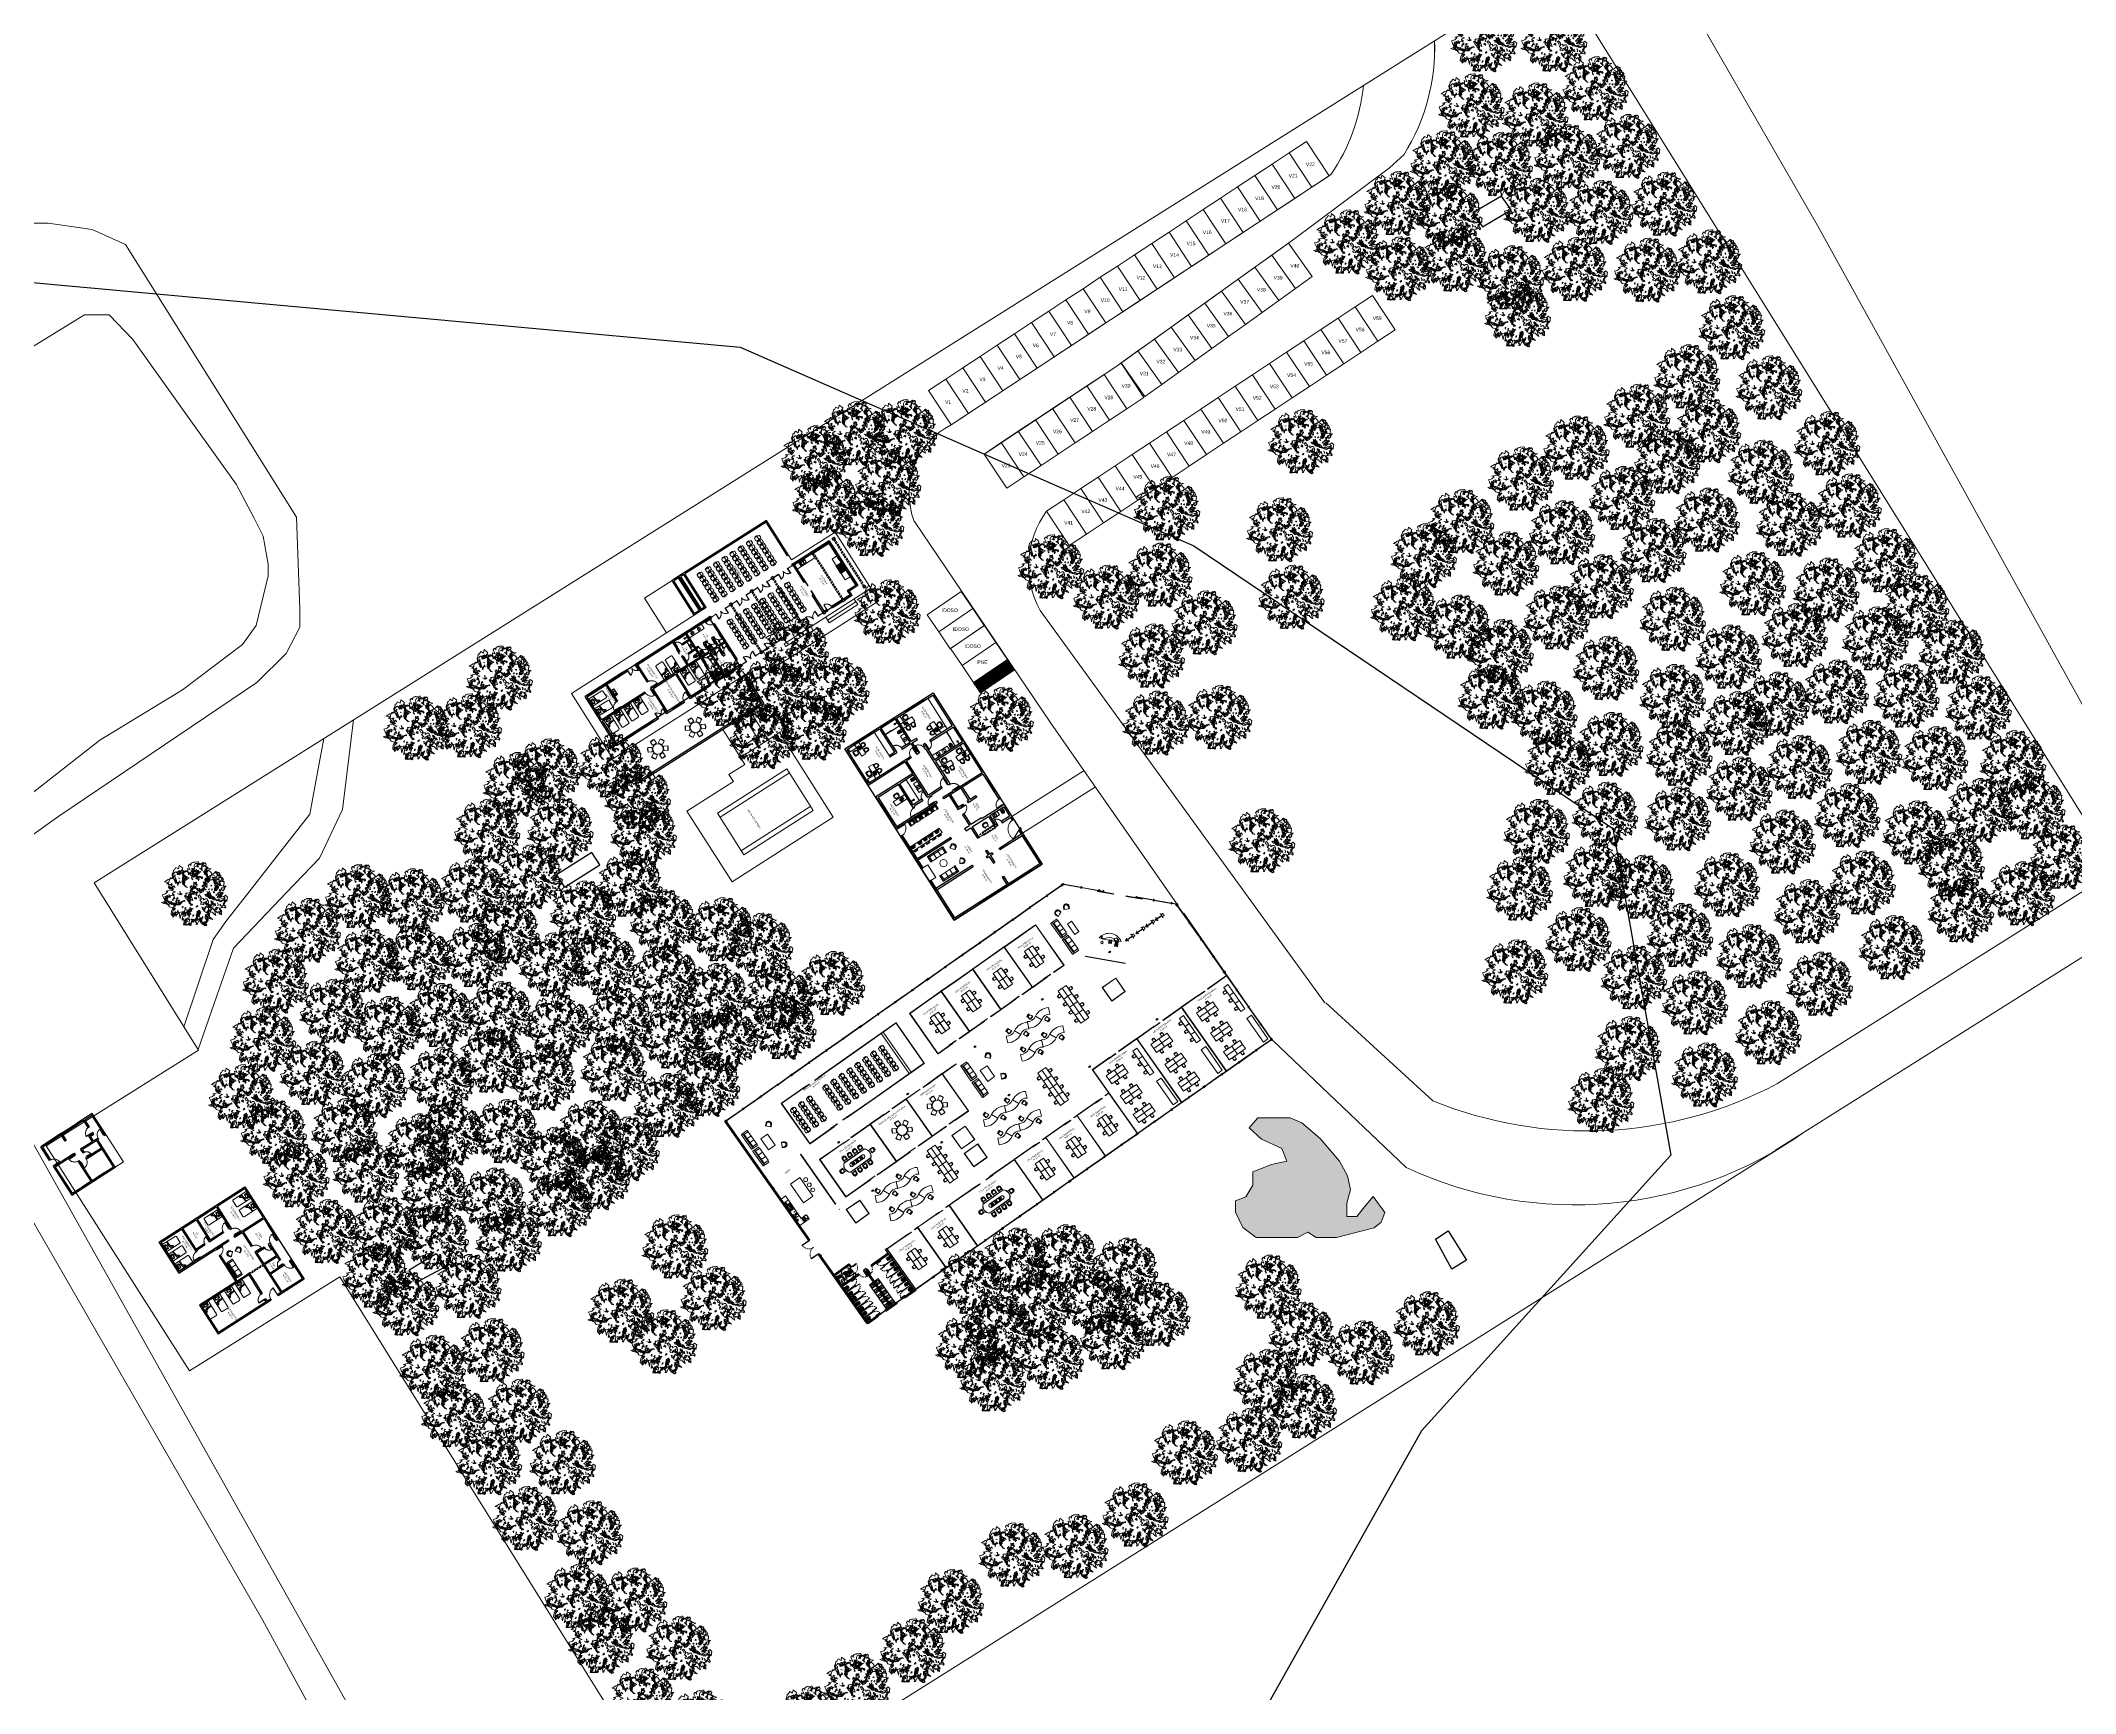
# Model space of a CAD drawing. Header units: metres. Extents: x -71 to 881, y -503 to 661.
# Drawn here: x 81.4 to 328.7, y 421 to 621.9 of the extents above; entities that cross this region are included whole.
import ezdxf

# ---------------------------------------------------------------- set-up
doc = ezdxf.new("R2010")
doc.units = ezdxf.units.M
for name, pattern in [('ACAD_ISO02W100', [15, 12, -3]), ('CACHE', [0.375, 0.25, -0.125]), ('HIDDEN2', [0.1875, 0.125, -0.0625])]:
    doc.linetypes.add(name, pattern=pattern)
for name, color, linetype, lineweight in [('02. Paredes', 6, 'Continuous', 30), ('03. Esquadria janelas', 2, 'Continuous', 15), ('03. Esquadria Porta', 2, 'Continuous', 15), ('03. Esquadria portas', 2, 'Continuous', 15), ('04. Pisos', 8, 'Continuous', 5), ('05. Textos', 5, 'Continuous', 0), ('07. Mobiliário', 51, 'Continuous', 5), ('08. Projeção', 1, 'ACAD_ISO02W100', 5), ('Parede', 6, 'Continuous', 30)]:
    doc.layers.add(name, color=color, linetype=linetype, lineweight=lineweight)
for name, color, linetype in [('02.b. Parede a demolir', 1, 'CACHE'), ('02.c. Parede a construir', 5, 'Continuous'), ('Cobertura', 2, 'Continuous')]:
    doc.layers.add(name, color=color, linetype=linetype)
doc.layers.add('ARBRE', color=100, linetype='Continuous', lineweight=13, true_color=0x00ff3f)
doc.styles.add('ESC 1.100', font='ARIALN.TTF', dxfattribs={"height": 0.2})
doc.styles.get("Standard").update_dxf_attribs({"font": 'arial.ttf'})

# ---------------------------------------------------------------- blocks, each defined once
blk = doc.blocks.new('camasolteiro02')
for p, q in [((51, 0), (-51, 0)), ((-51, 0), (51, 0)), ((-51, -2), (-51, 0)), ((51, -2), (51, 0)), ((40, -2), (-51, -2)), ((-50, -190), (-50, -12)), ((40, -200), (-40, -200)), ((35, -2), (-35, -2)), ((51, -2), (-34, -2)), ((50, -190), (50, -12))]:
    blk.add_line(p, q)
for centre, radius, start, end in [((-40, -12), 10, 90, 180), ((-49, -57), 1.23, 90, 142.8431), ((-40, -190), 10, 180, 270), ((40, -12), 10, 0, 90), ((40, -190), 10, 270, 0), ((49, -70), 1.23, 39.6145, 90)]:
    blk.add_arc(centre, radius, start, end)
for points, knots in [([(-50, -65), (-49, -66), (-5, -70), (20, -67), (38, -114), (38, -91), (39, -84), (44, -75), (47, -71), (50, -69), (49, -69), (49, -69), (49, -69)], [1.179138, 1.179138, 1.179138, 1.179138, 4.278979, 98.140229, 150.29156, 154.194563, 163.809696, 172.228699, 179.388193, 179.916356, 180.434462, 181.065997, 181.065997, 181.065997, 181.065997]), ([(-50, -70), (-50, -70), (-50, -70), (-49, -71), (-49, -71), (-48, -71), (-48, -71), (-48, -71), (-47, -71), (-47, -71), (-46, -71), (-45, -71), (-45, -71), (-43, -71), (-36, -71), (-32, -72), (-29, -72), (-22, -73), (-18, -73), (-10, -74), (-6, -74), (0, -76), (2, -76), (6, -78), (8, -78), (11, -80), (13, -82), (16, -84), (18, -86), (19, -89), (20, -89), (21, -91), (21, -91), (23, -93), (23, -95), (25, -98), (26, -99), (27, -102), (28, -102), (29, -104), (29, -104), (30, -105), (30, -106), (31, -107), (31, -107), (32, -108), (32, -108), (33, -108), (33, -108), (34, -109), (35, -109), (36, -109), (36, -109), (37, -109), (38, -109), (39, -108), (39, -108), (40, -107), (40, -107), (41, -106), (41, -106), (41, -105), (42, -105), (42, -104), (42, -104), (42, -103), (42, -102), (43, -101), (43, -100), (43, -99), (43, -98), (43, -98), (43, -97), (43, -96), (43, -96), (43, -95), (43, -95), (43, -94), (43, -93), (43, -93), (43, -92), (43, -91), (43, -90), (44, -88), (44, -87), (44, -86), (44, -86), (44, -85), (44, -84), (44, -84), (44, -83), (49, -82), (49, -81), (49, -80), (49, -79), (49, -78), (49, -78), (50, -77), (50, -77), (50, -77), (50, -77), (50, -76), (50, -76), (50, -76)], [2.761415, 2.761415, 2.761415, 2.761415, 2.829206, 2.829206, 3.660886, 3.660886, 4.097157, 4.097157, 4.464162, 4.464162, 5.39152, 5.39152, 7.246236, 7.246236, 10.955667, 10.955667, 18.37453, 18.37453, 33.212255, 33.212255, 48.04998, 48.04998, 60.019504, 60.019504, 71.989027, 71.989027, 83.95855, 83.95855, 95.928074, 95.928074, 99.337206, 99.337206, 102.746339, 102.746339, 110.488091, 110.488091, 116.982094, 116.982094, 121.58744, 121.58744, 125.074699, 125.074699, 127.748544, 127.748544, 129.874348, 129.874348, 131.607074, 131.607074, 133.012182, 133.012182, 134.185572, 134.185572, 135.358962, 135.358962, 136.532352, 136.532352, 137.705742, 137.705742, 138.879132, 138.879132, 140.052522, 140.052522, 141.225912, 141.225912, 143.645822, 143.645822, 146.065732, 146.065732, 148.485642, 148.485642, 149.88036, 149.88036, 151.014889, 151.014889, 152.149417, 152.149417, 153.508303, 153.508303, 155.04767, 155.04767, 156.587038, 156.587038, 159.665773, 159.665773, 161.486893, 161.486893, 162.994551, 162.994551, 163.773757, 163.773757, 165.332168, 165.332168, 166.890579, 166.890579, 169.462976, 169.462976, 172.035372, 172.035372, 172.917822, 172.917822, 173.800272, 173.800272, 174.402112, 174.402112, 174.402112, 174.402112]), ([(-16, -39), (-17, -39), (-21, -39), (-31, -42), (-25, -32), (-24, -25), (-32, -7), (-25, -12), (-12, -6), (9, -7), (22, -12), (31, -6), (31, -8), (31, -11), (29, -15), (30, -21), (28, -28), (38, -41), (28, -39), (25, -39), (23, -39), (23, -39)], [81.687104, 81.687104, 81.687104, 81.687104, 84.303092, 94.490265, 95.821174, 114.974443, 124.217806, 127.994946, 132.672535, 168.407907, 181.157056, 185.083873, 185.083873, 185.083873, 194.913874, 196.95947, 203.804533, 217.332123, 221.076914, 227.501963, 227.635262, 227.635262, 227.635262, 227.635262]), ([(-13, -43), (-14, -43), (-16, -43), (-17, -43), (-17, -43), (-16, -41), (-15, -36), (-18, -29), (-13, -23), (-18, -18), (-8, -20), (2, -20), (11, -20), (26, -17), (22, -21), (23, -26), (26, -33), (21, -39), (26, -44), (22, -44), (1, -42), (-13, -43)], [128.109957, 128.109957, 128.109957, 128.109957, 133.877174, 133.877174, 133.877174, 134.700022, 140.852367, 148.288711, 156.818578, 158.771961, 161.075668, 177.368653, 194.033089, 200.69833, 202.514132, 207.842433, 213.9765, 223.65884, 225.88537, 231.073357, 231.878679, 231.878679, 231.878679, 231.878679])]:
    blk.add_open_spline(points, degree=3, knots=knots)
blk.add_spline([(-49, -56), (-43, -60), (-23, -63), (-20, -60), (29, -71), (49, -69)], degree=3)
blk = doc.blocks.new('rtry')
for p, q in [((39002, 28767), (39002, 28704)), ((39005, 28767), (39005, 28704)), ((39006, 28770), (39189, 28770)), ((39006, 28768), (39189, 28768)), ((39006, 28703), (39017, 28703)), ((39006, 28700), (39011, 28700)), ((39018, 28767), (39018, 28704)), ((39019, 28755), (39070, 28755)), ((39019, 28703), (39070, 28703)), ((39071, 28767), (39071, 28756)), ((39071, 28754), (39071, 28704)), ((39072, 28755), (39123, 28755)), ((39072, 28703), (39123, 28703)), ((39124, 28767), (39124, 28756)), ((39124, 28754), (39124, 28704)), ((39125, 28755), (39176, 28755)), ((39125, 28703), (39176, 28703)), ((39177, 28767), (39177, 28704)), ((39189, 28703), (39178, 28703)), ((39189, 28700), (39183, 28700)), ((39190, 28767), (39190, 28704)), ((39192, 28767), (39192, 28704))]:
    blk.add_line(p, q)
for centre, radius, start, end in [((39006, 28767), 3.5, 90, 180), ((39006, 28704), 3.5, 180, 270), ((39006, 28767), 1, 90, 180), ((39006, 28704), 1, 180, 270), ((39011, 28702), 1.25, 270, 90), ((39017, 28767), 1, 0, 90), ((39017, 28704), 1, 270, 0), ((39019, 28767), 1, 90, 180), ((39019, 28756), 1, 180, 270), ((39019, 28754), 1, 90, 180), ((39019, 28704), 1, 180, 270), ((39070, 28767), 1, 0, 90), ((39070, 28756), 1, 270, 0), ((39070, 28754), 1, 0, 90), ((39070, 28704), 1, 270, 0), ((39072, 28767), 1, 90, 180), ((39072, 28756), 1, 180, 270), ((39072, 28754), 1, 90, 180), ((39072, 28704), 1, 180, 270), ((39123, 28767), 1, 0, 90), ((39123, 28756), 1, 270, 0), ((39123, 28754), 1, 0, 90), ((39123, 28704), 1, 270, 0), ((39125, 28767), 1, 90, 180), ((39125, 28756), 1, 180, 270), ((39125, 28754), 1, 90, 180), ((39125, 28704), 1, 180, 270), ((39176, 28767), 1, 0, 90), ((39176, 28756), 1, 270, 0), ((39176, 28754), 1, 0, 90), ((39176, 28704), 1, 270, 0), ((39178, 28767), 1, 90, 180), ((39178, 28704), 1, 180, 270), ((39183, 28702), 1.25, 90, 270), ((39189, 28767), 3.5, 0, 90), ((39189, 28767), 1, 0, 90), ((39189, 28704), 3.5, 270, 0), ((39189, 28704), 1, 270, 0)]:
    blk.add_arc(centre, radius, start, end)
blk = doc.blocks.new('WMF2', base_point=(0, 0))
at = {"color": 251, "lineweight": 0, "true_color": 0x636466}
for points in [[(81.2, -212.6), (86.4, -202.4), (92.4, -197.6), (98.5, -189.6), (99, -190.2), (98.9, -191.2), (99.5, -191.2), (100, -191.8), (99.9, -192.9), (107.4, -202.2), (106.6, -204.2), (107.6, -204.3), (108.1, -204.9), (108.1, -206), (111.9, -204.6), (113, -203.7), (114.1, -203.8), (114.2, -204.2), (114.1, -204.7), (112.9, -205.8), (117.8, -214.2), (115.8, -208.9), (110.1, -215.9), (115, -221), (115.7, -222.8), (116.4, -221.3), (116.4, -220.8), (117, -220.2), (118.5, -220.4), (121.4, -223.8), (123.4, -224.6), (124.1, -224), (124.6, -224.1), (124.3, -221.4), (124.4, -220.3), (125, -219.8), (134.8, -221.8), (134.7, -222.9), (140.6, -222.8), (141, -223.4), (141, -223.8), (142.6, -224), (142.6, -223.5), (143.7, -222.5), (144.2, -223.1), (145.9, -222.2), (146, -221.2), (147.1, -220.1), (149.2, -220.3), (149.7, -220.9), (149.6, -221.9), (157.2, -218.9), (158.3, -210.6), (152.6, -198.7), (162.8, -199.9), (152.7, -183.1), (154.3, -173.7), (175.9, -184.2), (183.1, -179.1), (189, -172.6), (192.5, -184.1), (195.3, -173.7), (201, -168.9), (202.9, -164.9), (210.8, -168.4), (212.4, -167.4), (213.6, -166.4), (215.1, -160.3), (217.5, -158.4), (210.7, -143), (221.5, -142.3), (222.3, -138.6), (222.8, -126.5), (221.7, -126.4), (221.2, -125.8), (222.5, -124.4), (220.8, -119.9), (220.9, -117.9), (217.9, -115.5), (216, -113.3), (211.7, -115.5), (215.1, -113.7), (215.7, -113.2), (216.2, -113.3), (216.3, -112.7), (215.8, -112.1), (217.4, -110.7), (217.5, -109.6), (213.1, -105.6), (212.6, -105), (197.1, -110.2), (202.9, -101.2), (188.8, -101.7), (195, -95.9), (196.4, -92.3), (193.6, -87.2), (201.5, -82.2), (206.2, -84.5), (217.5, -73.6), (205.8, -70), (212.1, -61.1), (204.1, -55), (204.8, -53.5), (202.8, -51.3), (195.1, -48.9), (190.1, -45.3), (178.3, -45.4), (176.9, -43.8), (174.7, -43.6), (173, -29.2), (166.4, -14.8), (160.9, -29.6), (158.2, -21.4), (152.7, -38.1), (150, -37.7), (143.8, -43.4), (139.6, -38.3), (135.3, -33.2), (133.4, -15.7), (130.6, -23.1), (123.6, -13.7), (122, -1.9), (114.4, -4.3), (111.7, -4.7), (104, -8.8), (99.3, -8.4), (98, -10.9), (97.5, -10.4), (97, -10.4), (99.5, -16.9), (99.1, -17.4), (95.4, -24.9), (90.8, -34.3), (89.4, -32.7), (89.5, -31.6), (81.6, -37.3), (81.6, -38.4), (70.4, -36.8), (69.6, -32.5), (62.2, -27.8), (49.3, -24.4), (44.2, -28.8), (49.5, -33), (47.4, -42.9), (52.2, -53), (31.9, -54.5), (45.9, -59.6), (49.4, -70.1), (59.1, -74.8), (58.3, -81.4), (49.4, -83.8), (46.8, -91.9), (40.1, -89.3), (24.4, -82.9), (24, -87.6), (8.8, -80.9), (12.7, -92.6), (23.6, -100.1), (8.8, -109.6), (3.3, -107.4), (3, -110.6), (3.9, -111.8), (16.6, -120.4), (8.2, -134.5), (9.8, -146.9), (19, -150.2), (22.7, -142.6), (34.4, -144.6), (32.7, -156.4), (43.2, -148.7), (41.6, -148.5), (39.7, -158), (44.9, -159.4), (46.4, -161.1), (40.4, -164.3), (40.4, -170.1), (36.9, -171.3), (31.9, -175.1), (27.1, -181), (44.8, -177.4), (46.4, -177), (49.1, -182.5), (50.2, -181.5), (55.7, -185.7), (50.6, -189.2), (54.4, -189.2), (50.2, -198.2), (52.5, -203.1), (52.4, -204.2), (54.1, -203.3), (57.3, -203.5), (58.1, -205.1), (55.3, -208.1), (56.9, -208.2), (57.7, -210), (58.2, -210.4), (58.2, -211), (60.9, -210.7), (62.3, -212.4), (63.4, -212.5), (63.4, -212), (64, -211.5), (64.6, -211.5), (65.4, -212.7), (65.1, -216.3), (66.1, -217.5), (66.7, -217), (68.2, -217.7), (68.3, -217.1), (69.4, -216.3), (77.8, -218.2), (81.2, -212.6), (81.2, -212.6)], [(162.2, -221.5), (162.6, -220.8), (164.4, -221.2), (167.6, -217.7), (169.5, -216.9), (170.3, -213.1), (171.4, -210.4), (167.5, -207.6), (170.6, -209.8), (171.3, -210.1), (171.5, -210.6), (172.1, -210.4), (172.4, -209.7), (174.4, -210.6), (175.4, -210.2), (177, -204.4), (177.3, -203.7), (165.6, -192.2), (176.3, -193.3), (169.5, -181), (177.5, -183.9), (181.3, -183.5), (184.6, -178.7), (192.7, -183.5), (192.7, -188.7), (207.5, -193.9), (205.4, -181.8), (216.2, -183.5), (218.1, -173.6), (219.8, -173.5), (220.9, -170.8), (219.5, -162.8), (220.5, -156.8), (215.1, -146.3), (215.9, -144.3), (215.1, -142.2), (227.2, -134.2), (237.1, -121.8), (221.4, -123.6), (227.5, -117.5), (210.1, -120.1), (209.2, -117.5), (201.4, -114.6), (204, -108.5), (206.6, -102.4), (221.5, -92.8), (213.6, -93.6), (218.8, -83.2), (228.7, -76.4), (223.1, -70.7), (221.6, -68.5), (214.5, -63.4), (212.7, -59), (209.8, -59), (210, -58.3), (209.9, -57.9), (205.2, -63.1), (204.5, -62.9), (196.2, -63), (185.7, -63.1), (186.6, -61.1), (187.6, -60.7), (178.9, -56.2), (177.9, -56.7), (174.3, -46), (177.8, -43.3), (178.7, -34.6), (175.9, -21.5), (169.7, -18.9), (168.3, -25.6), (158.6, -28.1), (151.7, -37), (141.2, -19.5), (143, -34.3), (135.1, -42.2), (135.3, -53), (129, -55.3), (122.9, -48.3), (114.5, -49.7), (113.8, -42.6), (112.5, -25.6), (108.1, -27.3), (107.2, -10.8), (98.5, -19.5), (96.7, -32.6), (81.6, -23.7), (81, -17.8), (78.1, -18.9), (77.5, -20.3), (75.4, -35.5), (59.1, -34.3), (48.8, -41.3), (47.4, -41.9), (58.4, -50.9), (61.9, -62.2), (50.5, -66), (62.2, -71.9), (61.6, -70.5), (52.2, -73), (53.4, -78.3), (52.5, -80.4), (47, -76.5), (41.7, -79.1), (39.1, -76.5), (33.5, -73.8), (26.1, -72.1), (37.3, -86.3), (38.3, -87.5), (34.6, -92.4), (36, -92.9), (34.7, -99.7), (29.3, -96.7), (31, -100.2), (21.1, -100.5), (17.7, -104.7), (16.7, -105.1), (18.3, -106.2), (19.5, -109.2), (18.4, -110.7), (14.5, -109.4), (15.1, -110.9), (13.9, -112.5), (13.7, -113.2), (13.2, -113.4), (14.7, -115.6), (13.8, -117.6), (14.2, -118.7), (14.7, -118.5), (15.4, -118.8), (15.6, -119.3), (14.9, -120.6), (11.6, -122), (11, -123.4), (11.7, -123.7), (11.7, -125.3), (12.3, -125.1), (13.6, -125.8), (15.6, -134), (18.2, -142.8), (22.1, -134.7), (33.6, -134.7), (40.5, -137.9), (50.5, -139.7), (50.2, -140.4), (49.2, -140.8), (49.4, -141.3), (49.2, -142), (48.1, -142.4), (43.2, -153.3), (41.1, -153.6), (41.4, -154.5), (41.1, -155.2), (40.1, -155.6), (43, -158.5), (44.3, -159), (44.8, -160), (44.4, -160.3), (43.9, -160.5), (42.5, -159.9), (37.1, -168), (41, -163.9), (32.2, -162), (29.8, -168.6), (28.5, -170), (30.1, -169.9), (30.7, -169.7), (31.4, -170), (31.9, -171.5), (30.2, -175.6), (30.4, -177.7), (31.1, -178), (31.4, -178.6), (33.6, -177.1), (34.6, -176.7), (35.3, -177), (38, -186.6), (37, -187.1), (39.7, -192.3), (39.4, -192.9), (38.9, -193), (39.6, -194.6), (40, -194.4), (46.8, -191.6), (41, -195.6), (50.5, -190), (56.4, -190.2), (45, -196.9), (45.8, -198.8), (45.5, -199.5), (44.6, -199.9), (50.6, -205.4), (58.5, -202.6), (66.7, -192.2), (70.2, -201.8), (80.6, -185.2), (89.7, -182.4), (90, -206.4), (97.8, -210.6), (106.2, -213), (97.6, -221.3), (108.1, -219.1), (114.9, -222), (119.4, -221.9), (119.8, -230.6), (121.4, -231.6), (122.9, -232.2), (129, -230.8), (131.8, -232), (142.5, -219), (148, -228.4), (151.6, -227.4), (162.7, -222.5), (162.2, -221.5), (162.2, -221.5)], [(40.9, -56.4), (43.2, -58.2), (49, -57), (47.2, -57.6), (47.2, -59.3), (49, -61.7), (53, -58.8), (53.6, -58.2), (53, -60.5), (50.1, -63.4), (48.4, -62.8), (46.7, -58.8), (40.9, -58.2), (39, -58.2), (42.6, -53), (43.8, -54.1), (40.9, -56.4), (40.9, -56.4)], [(57.8, -28.8), (58.6, -30.3), (56.9, -35.4), (57.4, -30.3), (54.2, -29.5), (53.3, -31.5), (53, -32.3), (51.5, -33.2), (53.2, -30.1), (53.8, -27.8), (53.5, -27.2), (51.1, -26.6), (45.8, -30.3), (45.7, -26.4), (59.4, -25.8), (58.4, -26.3), (57.8, -28.8), (57.8, -28.8)], [(57.8, -59.8), (57.3, -59.7), (57, -60), (56.6, -60), (56.2, -59.8), (56.3, -59.3), (56.5, -59.1), (57, -58.9), (57.4, -59.1), (57.7, -59.1), (57.4, -58.4), (56.8, -58.5), (56.5, -58.3), (56.7, -57.6), (56.3, -57.3), (55.9, -57.5), (55.8, -56.9), (54.9, -56.6), (54.8, -56.8), (54.5, -56.9), (54, -55.9), (52.7, -55.4), (52.3, -55.4), (52.2, -55.8), (52, -56.1), (51.3, -56.1), (51, -55.6), (50.8, -55.6), (50.7, -55.5), (50.6, -55.3), (49.8, -55.2), (48.8, -54.3), (49.2, -53.5), (49.2, -53.2), (48.8, -53.2), (48.7, -52.4), (48.8, -52.2), (49.6, -52.5), (49.8, -52.6), (49.8, -52.7), (50.7, -53.5), (51.2, -53.1), (51.4, -53.2), (51.4, -53.3), (52, -52.3), (52.3, -52.5), (52.3, -52.9), (52.2, -53), (52.1, -53), (52.3, -53.3), (52.4, -53.6), (52.8, -53.6), (52.5, -52.3), (51.6, -50.7), (51.3, -50.5), (51.3, -50.3), (50.7, -50.4), (50.6, -50.3), (50.5, -50.1), (50.8, -49.8), (51, -49.8), (50.9, -49.5), (49.5, -49.4), (48.2, -49.5), (47.8, -49.2), (48, -49), (47.9, -48.7), (46.7, -47.9), (46.7, -47.4), (47.6, -47.5), (48.4, -47.4), (48.9, -47.7), (49, -48), (49.8, -47.7), (50.3, -46.7), (50.2, -46.3), (49.7, -46.3), (49.2, -46.4), (49, -45.8), (48.9, -45.7), (48.7, -46.1), (48.1, -45.7), (47.4, -44.9), (46.3, -45.4), (46.1, -45.3), (46.2, -44.6), (46.6, -44.2), (47.6, -44), (48.1, -44.2), (48.6, -43.1), (48, -42.7), (47.9, -42.4), (48.1, -42.2), (48.8, -42.1), (48.2, -41.4), (48.7, -40.6), (48.3, -39.5), (48.7, -39.4), (49.4, -40), (49.5, -40.2), (49.6, -40.3), (49.9, -40.1), (49.5, -39.4), (50, -39.4), (50.5, -39.9), (50.5, -40), (50.9, -39.8), (50.8, -39.3), (51.3, -38.8), (51.8, -38.8), (51.5, -37.7), (51.6, -37.6), (52.4, -37.8), (52.4, -37.5), (51.2, -36.5), (51.1, -36.1), (51.1, -35.8), (50.5, -35.5), (50.5, -34.8), (50.1, -34.5), (50, -34.3), (50.2, -34.2), (50.6, -34.1), (50.8, -34.3), (51.4, -34.3), (52.2, -34.6), (52.5, -34.8), (52.6, -35.3), (52.9, -35.2), (52.9, -34.4), (52.8, -34.4), (52.7, -34.1), (53.3, -34.1), (53.6, -33.4), (53.8, -33.1), (53.9, -33.1), (54, -33.1), (54.1, -33.7), (54.7, -33.5), (54.6, -33.2), (56.1, -33.7), (56, -33.4), (55.3, -32.9), (55.2, -32.5), (55.4, -32.4), (55.8, -32.2), (55.9, -32.6), (56.1, -32.6), (56.4, -32.1), (55.9, -31.6), (55.5, -30.5), (55.3, -30.5), (55.4, -29.8), (55.2, -28.9), (55.5, -28.4), (55.9, -28.3), (56.2, -28.6), (56.4, -28.3), (57, -28.3), (57.6, -27.9), (57.7, -28.1), (58, -28.2), (58.2, -28), (58.4, -28.1), (58.7, -27.7), (58.9, -27.4), (59.4, -27.6), (60.1, -27.2), (61.1, -28), (61.4, -28.1), (61.6, -28.5), (62, -28.4), (61.6, -28.6), (61.5, -28.9), (62, -29.7), (62.4, -29.9), (63.4, -29.6), (63.3, -29.3), (63.6, -29.3), (63.5, -29), (62.9, -29), (63, -28.7), (62.9, -28.5), (62.3, -28.9), (62.6, -28.3), (62.9, -28.3), (63.5, -28.9), (64.3, -29.1), (64.6, -29.5), (65.1, -29.5), (65.7, -29.9), (65.9, -29.8), (66, -29.7), (65.9, -29.3), (65.1, -29.1), (65.3, -29), (66.1, -29.4), (66, -29.9), (67.8, -31), (67.5, -31.2), (66.8, -30.9), (66.3, -30.2), (65.9, -30.1), (65.6, -30.3), (65.4, -30.3), (65.4, -30), (64.9, -30.2), (64.8, -29.8), (64.1, -30.1), (64.2, -30.3), (64, -30.6), (63.5, -30.7), (64, -30.4), (64.1, -29.8), (64.3, -29.8), (64.5, -29.5), (64.4, -29.2), (64.1, -29.1), (63.7, -29.3), (63.6, -29.5), (63.7, -29.7), (63.2, -29.9), (62.9, -31.2), (62.9, -30.2), (62.8, -30.1), (62.6, -29.9), (62.4, -30.1), (60.9, -29.4), (60.7, -29.6), (60.6, -29.8), (60.9, -31.2), (60.9, -31.4), (61.5, -30.8), (61.6, -30.5), (60.9, -31.6), (60.7, -31.8), (60.6, -32.1), (60.8, -31.1), (60.6, -30.5), (60.5, -30.4), (60.1, -30.7), (59.8, -31.7), (59.6, -32), (59.4, -31.6), (60.4, -30.3), (60.6, -29.6), (60.6, -29.4), (60.5, -29.1), (59.8, -28.8), (59.6, -29.1), (59.8, -29.4), (60.1, -29.5), (60, -29.7), (59.5, -29.3), (59.4, -28.8), (58.9, -28.9), (58.5, -29), (58.5, -29.5), (58.6, -29.9), (59.1, -30.1), (59.2, -30.3), (59, -30.1), (58.7, -30.7), (58.5, -30.4), (57.4, -30.6), (57.2, -30.9), (57.5, -31.6), (58, -31.8), (58.3, -32), (58, -32.1), (58.1, -32.5), (58.1, -32.6), (58.4, -32.7), (58.3, -32.9), (58, -32.8), (57.8, -31.8), (57.7, -31.7), (57.3, -32.4), (57.3, -32.3), (56.9, -33), (57, -34.3), (58, -33.8), (57.7, -35.1), (57.9, -35.3), (57.6, -35.4), (57.5, -35.7), (57.5, -35.4), (57.4, -35), (57.1, -34.8), (56.7, -35), (56, -36.3), (56.2, -35.6), (56, -35.2), (55.9, -35.1), (55.6, -35.2), (55.3, -35.8), (55.7, -37.3), (56, -36.8), (56.1, -37.5), (55.3, -37.1), (55.3, -35.5), (54.6, -35), (55, -35), (55, -34.9), (54.2, -34.4), (53.2, -34.7), (53, -35.1), (52.9, -35.1), (53.1, -35.4), (53.4, -35.4), (53.8, -35.1), (53.5, -35.7), (53, -36), (53, -36.7), (52.9, -36.8), (52.6, -36), (52.5, -35.5), (52.2, -35.3), (51.9, -35.4), (52.4, -37.1), (52.4, -37.2), (52.5, -37.3), (52.7, -37.4), (52.9, -37.3), (53, -37), (52.4, -38.4), (52.4, -39.1), (52.7, -39.1), (52.8, -39.3), (52.4, -39.7), (52.3, -39.9), (52.5, -40.3), (53, -40.6), (53, -40.6), (52.4, -40.4), (52.2, -40.3), (52.3, -39.6), (51.9, -39.5), (51.8, -39.6), (51.8, -39.7), (51, -39.9), (51, -40.2), (51.1, -40.4), (51.5, -40.6), (50.5, -40.2), (49.9, -40.3), (49.7, -40.3), (49.6, -40.6), (49.5, -40.6), (49.5, -40.4), (49.3, -40.5), (49.2, -40.8), (49.2, -41), (48.9, -41.9), (48.9, -42), (49.5, -41.8), (49.8, -40.9), (50, -40.7), (51.2, -41.4), (51.4, -41.7), (51.5, -42.1), (50.9, -41.9), (50.8, -41.2), (50.5, -41.2), (49.7, -41.6), (49.5, -42.3), (49.5, -42.4), (49.4, -42.6), (49.2, -42.3), (48.9, -42.3), (48.6, -42.8), (49.1, -43.2), (49.1, -43.3), (49.2, -43.4), (48.4, -43.7), (48.2, -44), (48.4, -44.4), (48.9, -44.4), (49.3, -44.6), (49, -44.9), (48.5, -44.4), (48.3, -44.3), (47.9, -45.1), (48, -45.3), (48.6, -45.6), (48.7, -45.4), (49, -45.3), (49.3, -45.5), (49.1, -45.7), (50.1, -46.3), (50.9, -45.8), (50.9, -45.7), (50.8, -45.3), (50.4, -45.2), (50.2, -45.1), (50.3, -44.9), (51, -45.3), (51, -45.5), (51.4, -46.2), (51.2, -45.9), (51, -45.8), (50.6, -46.1), (50.6, -46.2), (50.7, -46.4), (50.8, -46.5), (51.1, -46.4), (50.3, -46.8), (50.4, -47.1), (50.3, -47.2), (50.4, -47.7), (49.5, -48), (49.3, -48.3), (49.5, -48.7), (50, -48.8), (50.3, -49), (50.8, -48.9), (50.4, -48.9), (51.2, -49.7), (51.1, -49.7), (51.3, -50.2), (51.7, -50), (51.6, -50.1), (51.4, -50.2), (51.5, -50.5), (52, -50.7), (52.3, -50.8), (52.1, -51.2), (52.3, -51.7), (52.5, -51.6), (52.6, -51.2), (52.6, -51.4), (52.9, -51.4), (52.8, -51.8), (52.9, -52.2), (53.5, -52.1), (53.8, -52), (53, -52.7), (52.8, -53.5), (52.9, -53.8), (53, -53.8), (53.3, -53.7), (53.5, -52.9), (53.5, -53.3), (53.1, -54.1), (52.9, -53.9), (52.8, -53.7), (50.7, -54.2), (50.5, -54.5), (50.6, -54.9), (51.1, -55), (51.5, -54.5), (51.9, -54.5), (52.1, -54.5), (52, -54.6), (52.1, -54.8), (52.4, -54.6), (52.4, -54.7), (52.5, -54.8), (52.8, -54.7), (52.9, -54.4), (52.8, -54.9), (53.4, -55.3), (53.6, -55.2), (53.8, -55.4), (53.8, -55.5), (53.8, -55.7), (54.3, -55.6), (54.3, -55.7), (54.9, -56.2), (55.2, -56.3), (55.3, -56.3), (55.4, -55.8), (55.5, -55.6), (55.6, -56), (55.4, -56.3), (56.6, -57.4), (57, -57.4), (57.3, -57.3), (57.3, -56.9), (57.2, -56.7), (56.6, -56.6), (56.4, -56.1), (56.8, -56), (57, -55.7), (57.2, -55.5), (57, -56), (57.2, -56.3), (57.4, -56.3), (57.5, -56.1), (57.7, -56.4), (57.8, -56.7), (58.4, -56.5), (58.5, -56.2), (58.7, -56.5), (59.3, -56.8), (59, -57.4), (59, -58.3), (58.8, -58.2), (59, -56.9), (59, -56.8), (58.4, -57.1), (58.1, -56.7), (58, -56.7), (57.7, -56.7), (57.7, -57.1), (57.5, -57.3), (56.9, -57.5), (57.3, -58.2), (57.5, -58.3), (57.6, -58.2), (57.8, -59), (58.2, -58.9), (58.4, -58.6), (58.5, -59.7), (58, -59.2), (57.8, -59.2), (57.9, -59.6), (57.9, -59.8), (59.2, -60.5), (58.9, -60.5), (58.8, -60.7), (58.9, -61), (59.2, -61.1), (59.4, -61.4), (58.2, -60.5), (57.8, -59.8), (57.8, -59.8)], [(64.7, -71.3), (60.1, -70.1), (57.8, -70.1), (56.6, -71.3), (56.6, -73), (58.9, -75.3), (55.3, -79.4), (56.6, -80.5), (57.8, -80.5), (58.9, -79.4), (58.9, -80), (57.8, -81.1), (55.3, -81.1), (55.3, -78.2), (57.8, -75.9), (52.4, -71.8), (51.9, -71.3), (51.9, -70.1), (52.4, -69.5), (51.9, -70.7), (53, -71.8), (55.3, -71.8), (56.6, -70.1), (55.3, -68.4), (63, -69.5), (64.7, -71.3), (64.7, -71.3)], [(70.8, -34.2), (69.6, -35.6), (69.6, -36), (71.7, -36.3), (72.9, -36.3), (70.4, -36.8), (68.7, -38.1), (68.7, -38.4), (69.6, -39.3), (71.7, -39.3), (72.9, -38.1), (73.4, -39.3), (73.4, -39.8), (74.2, -40.6), (75, -40.6), (75.5, -40.2), (75.5, -39.3), (75.9, -39.3), (76.7, -40.2), (75.9, -40.2), (74.6, -41.4), (74.6, -42.3), (75.5, -43.1), (77.6, -42.7), (77.6, -45.7), (73.8, -45.7), (73.8, -44.8), (72.9, -44), (72, -44.8), (71.7, -42.7), (71.3, -42.3), (69.6, -44.8), (71.3, -46.5), (69.9, -46.9), (69.6, -52), (66.6, -52), (67.8, -50.3), (67.8, -47.3), (67, -45.2), (67.8, -43.1), (67.5, -40.2), (67.5, -38.9), (69.2, -36.8), (69.9, -33.9), (74.6, -34.7), (70.8, -34.2), (70.8, -34.2)], [(82.6, -63.7), (82, -62.6), (81.3, -62.4), (83.3, -61.3), (81.8, -59.2), (80, -59.4), (79.6, -59.3), (80, -58.2), (80.4, -58.3), (81.9, -57.5), (82.7, -54.7), (82.1, -53.7), (80.1, -54.8), (81.9, -53.2), (81.6, -52.7), (82.9, -51), (82.4, -49.9), (81.4, -50.5), (79.7, -49.1), (78.9, -48.9), (85.7, -46.2), (85.6, -44.9), (86.7, -44.3), (86.2, -46), (87, -47.5), (85.9, -48), (86.5, -49), (88.1, -49.5), (84.7, -48), (83.6, -48.6), (85.9, -52.7), (88.1, -53.8), (87.6, -55.7), (86, -56.6), (87.6, -54.1), (87.3, -53.5), (86.1, -53.6), (82.8, -56), (85.1, -58), (88.9, -58.3), (83.3, -65.6), (80.6, -64.8), (82.6, -63.7), (82.6, -63.7)], [(85.8, -32.3), (85.2, -32.3), (84.6, -32.8), (85.8, -34), (84, -36.4), (85.8, -43.4), (84.6, -42.2), (83.5, -43.4), (81.1, -34.6), (82.9, -34), (85.2, -31.7), (84.6, -29.4), (85.8, -29.4), (85.8, -32.3), (85.8, -32.3)], [(87, -67), (86.4, -65.9), (85.7, -65.7), (87.7, -64.6), (86.2, -62.5), (84.5, -62.8), (84.1, -62.6), (84.4, -61.5), (84.8, -61.6), (86.3, -60.8), (87.1, -58), (86.6, -57), (84.5, -58.1), (86.3, -56.5), (86, -56), (87.4, -54.3), (86.9, -53.2), (85.8, -53.8), (84.1, -52.4), (83.3, -52.2), (90.1, -49.5), (90.1, -48.2), (91.1, -47.7), (90.6, -49.3), (91.4, -50.8), (90.4, -51.4), (91, -52.3), (92.5, -52.8), (89.1, -51.3), (88.1, -51.9), (90.3, -56), (92.6, -57.1), (92, -59.1), (90.4, -59.9), (92.1, -57.4), (91.7, -56.8), (90.5, -56.9), (87.2, -59.3), (89.5, -61.3), (93.4, -61.6), (87.7, -68.9), (85, -68.1), (87, -67), (87, -67)], [(90.2, -35.7), (89.6, -35.7), (89, -36.1), (90.2, -37.4), (88.4, -39.7), (90.2, -46.7), (89, -45.5), (87.9, -46.7), (85.5, -38), (87.3, -37.4), (89.6, -35), (89, -32.7), (90.2, -32.7), (90.2, -35.7), (90.2, -35.7)], [(95.4, -24.9), (93.1, -25.5), (93.1, -24.4), (91.9, -23.2), (94.8, -24.4), (99.4, -22.6), (101.9, -23.2), (98.3, -26.7), (98.9, -27.8), (100.7, -29.6), (103.6, -28.4), (103.6, -29.6), (101.9, -30.3), (100.1, -29.6), (95.4, -24.9), (95.4, -24.9)], [(100.3, -13.3), (97.4, -13.9), (96.2, -13.9), (102.6, -9.2), (103.2, -9.8), (114.9, -5.1), (116, -5.1), (100.3, -13.3), (100.3, -13.3)], [(99.6, -46.2), (100.9, -43.3), (100.9, -42.1), (102.6, -42.1), (101.5, -47.3), (100.9, -47.3), (99.6, -46.2), (99.6, -46.2)], [(113.2, -63.6), (113.2, -55.2), (115.4, -53.6), (120.1, -53.6), (116.9, -56.8), (116.9, -57.8), (116.4, -57.8), (114.8, -56.3), (113.7, -57.8), (114.8, -67.3), (110.1, -66.8), (113.2, -63.6), (113.2, -63.6)], [(122.6, -46.8), (119.8, -44.2), (117.8, -43.6), (113.1, -45.9), (112.7, -46.7), (113.1, -47.7), (111.9, -48.2), (110.8, -46.8), (118.4, -42.1), (119.6, -39.9), (119.2, -38.7), (116.8, -39), (116, -38.7), (117.4, -37.5), (121.6, -40.5), (123, -46.2), (122.6, -46.8), (122.6, -46.8)], [(122, -4.6), (121.2, -8.6), (122.7, -8.9), (116.6, -10.2), (116.7, -11.6), (117.7, -13), (118.5, -13.2), (119.5, -12.5), (119.6, -15.9), (127.1, -16.6), (123.5, -19.6), (122.5, -20.3), (122.2, -21.9), (124, -23.5), (121.8, -23.5), (120.3, -23.2), (118.3, -24.5), (119.2, -26.7), (115.9, -30.4), (117.1, -28.1), (116.5, -20.8), (113.5, -19.2), (112.9, -18.3), (116.2, -16.1), (114.1, -18.1), (114, -18.9), (116.7, -19.9), (117.2, -23.8), (120.7, -22.9), (121.4, -21.8), (121.9, -19.4), (119.1, -18.3), (118, -13.5), (116.7, -12.4), (115.6, -10.8), (115.7, -10), (119.3, -9.1), (120.2, -9.3), (120.5, -7.6), (116.3, -5.6), (119.5, -4), (122, -4.6), (122, -4.6)], [(120.4, -66.5), (119.7, -67), (117.4, -64.1), (115.9, -63.5), (117.6, -61), (118.7, -60.2), (120.9, -56.2), (122.1, -57), (122.4, -57.4), (124.4, -57.7), (124.6, -56.4), (122.1, -54.7), (122.9, -54.1), (121.8, -52.7), (120.4, -52.5), (120.3, -53.8), (117.9, -52.1), (115.4, -48), (114.1, -43.2), (114.9, -44.3), (115.1, -46), (115.4, -46.4), (116.4, -46.2), (117.5, -45.3), (117.5, -43), (119.9, -43), (118.8, -45.5), (118.5, -47.4), (121.2, -47.9), (122.6, -46.8), (121.7, -48.6), (121.5, -50), (121.8, -50.3), (123.8, -50.6), (128.3, -42.6), (127.4, -39.7), (128.5, -38.9), (133.5, -41), (134.8, -41.1), (135.4, -39.6), (134.1, -46.4), (135.4, -46.6), (137.6, -42.6), (139.5, -36.5), (138.1, -34.6), (138.2, -34), (142.7, -40), (141.9, -45.2), (141.9, -40.6), (141.6, -38.5), (140, -37.9), (138.3, -40.4), (137, -48.8), (135.1, -48.6), (131.7, -44.1), (133.3, -42.3), (133.4, -41.7), (133.1, -41.3), (131.2, -40.9), (130.1, -45.9), (129.9, -44.8), (129.7, -44.5), (128.4, -44.2), (126.6, -49.7), (127.1, -52.7), (128.3, -54.3), (126.5, -52.7), (124.5, -52.4), (123.4, -53.2), (123.5, -54.9), (125.4, -57.5), (122.9, -58.8), (119.9, -58.7), (118.5, -61.6), (118.1, -64.2), (123.1, -64.5), (122.7, -67.2), (121.1, -66.6), (120.4, -66.5), (120.4, -66.5)], [(127.9, -39.5), (126, -38.3), (124.9, -37.2), (127.2, -38.9), (128.5, -38.9), (129.6, -37.8), (127.2, -35.4), (127.2, -31.4), (128.5, -32.5), (131.4, -31.4), (127.9, -34.9), (130.8, -37.8), (136.6, -36.6), (138.9, -36.6), (137.7, -38.3), (136.6, -39.5), (137.2, -43.1), (134.8, -37.2), (127.9, -39.5), (127.9, -39.5)], [(136.4, -58.5), (136.4, -57.4), (135.8, -56.8), (138.7, -56.8), (137, -59.7), (137, -61.4), (137.5, -62), (134.5, -62), (136.4, -58.5), (136.4, -58.5)], [(220.6, -50.2), (221.8, -50.2), (214.8, -54.9), (213.6, -56.8), (213.1, -57.3), (213.1, -59.1), (215.5, -62), (214.3, -63.1), (215.5, -64.3), (215.6, -69.5), (211.3, -63.7), (209.7, -66.7), (207.4, -66.7), (203.8, -60.9), (202.6, -62.1), (202.6, -63.2), (200.9, -62.1), (200.2, -61.5), (199.6, -61.6), (198.6, -62.8), (199, -59.9), (199.6, -59.3), (200.2, -59.2), (202.5, -61.5), (206.1, -57.9), (205.5, -59.8), (204.9, -60.3), (206.1, -61.5), (206.1, -65), (207.8, -66.7), (209.1, -66.7), (210.3, -65.6), (209, -63.2), (213.7, -63.1), (214.9, -62), (212.5, -58.5), (212.5, -56.8), (213.6, -55.5), (207.7, -53.3), (201.8, -53.4), (200.8, -55.1), (195.6, -58.1), (193.1, -56.4), (190.2, -59.4), (192.1, -61), (195, -61), (194.4, -62.8), (189.8, -64.6), (189.8, -61.7), (187.3, -58.8), (183.3, -63), (183.3, -62.4), (182.1, -61.2), (172.8, -65.4), (172.3, -65.4), (171.7, -66), (173.4, -68.9), (169.4, -67.8), (167, -70.1), (167, -69), (165.9, -67.8), (160.1, -73.7), (159.5, -76.6), (157.2, -75.5), (155.4, -75.5), (154.9, -80.2), (153.1, -77.3), (150.8, -81.4), (147.9, -83.8), (147.3, -84.3), (145.6, -80.9), (150.8, -80.9), (153, -76.7), (156, -74.4), (158.9, -73.7), (159.5, -73.1), (159.4, -71.4), (161.1, -70.8), (161.7, -70.2), (160.6, -69.1), (160.6, -67.9), (161.1, -67.9), (163.5, -64.9), (166.9, -63.7), (173.4, -63.1), (175.1, -59.5), (179.8, -61.8), (181.5, -60.1), (179.8, -57.6), (181.5, -58.2), (185, -55.9), (192, -56.4), (194.9, -52.8), (198.4, -50.5), (201.8, -51.1), (202.4, -51.5), (203.7, -50.4), (207.7, -52.1), (208.3, -52.7), (210.1, -50.3), (211.2, -51.4), (213, -49.1), (220, -50.8), (220.6, -50.2), (220.6, -50.2)], [(148, -61.1), (146.9, -62.1), (146.3, -62.1), (145.7, -61.5), (145.7, -59.8), (146.3, -60.4), (146.9, -60.4), (148, -59.2), (145.7, -55.7), (148, -58.6), (148, -61.1), (148, -61.1)], [(156.9, -69.5), (157.4, -66.7), (159.6, -64), (167.3, -61.1), (168.1, -60.3), (166.5, -62), (168.3, -61.8), (171.4, -59.9), (170.4, -59.4), (170.5, -59.7), (169.6, -59.8), (169.6, -59.5), (171.6, -59.3), (172.3, -59.8), (173.3, -58.5), (172.6, -58), (174.2, -55.9), (172.6, -54.6), (171.7, -54.7), (173.1, -54), (174.3, -53.9), (175.3, -57.1), (178.6, -59.7), (180.2, -60.1), (181.5, -61.1), (181.6, -61.7), (181.3, -62.1), (181.5, -61.4), (180.2, -60.4), (179.4, -61.7), (175.7, -58.2), (174.7, -57.4), (173.5, -57.5), (173.6, -58.5), (174.3, -59.6), (174.1, -59.9), (174.2, -60.2), (174.5, -60.5), (172.3, -60.1), (171.3, -61.8), (170, -61), (163.8, -64.2), (162.7, -65.5), (162.1, -65.5), (161.6, -64.1), (159.8, -64.3), (157.8, -67), (159.1, -68), (159.4, -68), (159.9, -67.3), (160, -67.6), (159.1, -68.6), (157.6, -68.2), (157.1, -68.8), (157.8, -70), (157.2, -69.8), (156.9, -69.8), (156.8, -71.6), (156.3, -72.3), (156.3, -72.6), (156.7, -72.9), (155.8, -73), (154.9, -73.9), (155, -74.8), (156.1, -75.6), (155.2, -76.3), (155.2, -73.3), (156.9, -69.5), (156.9, -69.5)], [(169.9, -28.8), (169.3, -28.2), (167.6, -28.2), (167.6, -27.6), (168.7, -26.5), (170.5, -28.8), (164.6, -34.7), (165.1, -36.4), (162.8, -34.7), (159.3, -35.3), (157, -40.5), (158.2, -41.6), (158.8, -41.6), (159.9, -40.5), (159.9, -41.6), (157, -41.6), (157, -38.2), (158.8, -35.3), (162.8, -34.1), (163.4, -34.7), (164, -34.7), (165.1, -33.5), (165.1, -31.7), (164, -30.5), (162.8, -31.7), (161.7, -31.7), (163.4, -28.2), (162.8, -26.5), (168, -30.5), (169.9, -28.8), (169.9, -28.8)], [(171.7, -66), (173.3, -68.2), (173.9, -71.6), (174.5, -72.2), (175.5, -72.2), (176.1, -70), (176.7, -70), (175.5, -73.2), (173.3, -75), (175.5, -76.6), (176.7, -82.7), (176.1, -84.4), (174.5, -86.1), (173.3, -84.4), (173.3, -82.7), (175.5, -79.4), (168.3, -72.2), (167.7, -72.2), (167.2, -71.6), (166.6, -72.2), (166.6, -73.2), (169.4, -76), (169.4, -78.8), (165, -78.3), (165, -75), (166.6, -71.6), (166.1, -68.8), (171.1, -65.4), (172.1, -65.4), (171.7, -66), (171.7, -66)], [(174.7, -43.6), (178.1, -43.6), (178.1, -48.2), (177.3, -48.2), (177.3, -44.8), (176, -43.6), (173.9, -43.6), (170.9, -47.4), (168.8, -48.2), (169.7, -43.6), (171.4, -38.5), (171.8, -38.1), (173.5, -42.7), (174.7, -43.6), (174.7, -43.6)], [(187.6, -69.2), (189.9, -71.6), (187.6, -72.7), (185.7, -72.7), (187.6, -69.2), (187.6, -69.2)], [(211.1, -72.6), (210, -72.6), (208.8, -73.8), (211.7, -76.1), (212.3, -76.1), (210.5, -77.8), (211.1, -78.4), (210, -80.7), (210.5, -76.1), (208.8, -74.9), (205.9, -79), (204.7, -77.8), (203.6, -77.8), (200, -82.5), (199.4, -74.9), (201.7, -77.8), (202.3, -78.4), (210.5, -70.3), (210, -68.4), (211.1, -69.6), (211.1, -72.6), (211.1, -72.6)], [(88, -127.6), (89.2, -128), (81, -130.2), (79.3, -131.5), (78.7, -131.8), (78.1, -133.5), (79.3, -137.1), (77.8, -137.7), (78.6, -139.2), (76.9, -144.2), (74.9, -137.3), (72.3, -139.6), (70.1, -138.8), (68.6, -132.2), (67.1, -132.9), (66.7, -133.9), (65.5, -132.4), (65.1, -131.6), (64.5, -131.4), (63.1, -132.2), (64.5, -129.6), (65.3, -129.2), (65.8, -129.4), (67.3, -132.3), (71.8, -130.1), (70.6, -131.7), (69.9, -131.9), (70.6, -133.5), (69.5, -136.8), (70.6, -139), (71.7, -139.4), (73.2, -138.7), (72.9, -136), (77.2, -137.5), (78.7, -136.9), (77.7, -132.8), (78.2, -131.2), (79.7, -130.4), (74.9, -126.3), (69.3, -124.4), (67.7, -125.7), (61.9, -126.8), (60.1, -124.4), (56.4, -126.2), (57.6, -128.4), (60.3, -129.3), (59.2, -130.9), (54.2, -131), (55.2, -128.3), (53.8, -124.7), (48.7, -127.3), (48.9, -126.7), (48.1, -125.2), (37.9, -126.1), (37.4, -126), (36.7, -126.4), (37.4, -129.7), (33.9, -127.2), (30.9, -128.6), (31.2, -127.6), (30.6, -126.1), (23.2, -129.8), (21.7, -132.3), (19.9, -130.4), (18.1, -129.9), (16.2, -134.2), (15.4, -130.9), (11.9, -133.9), (8.3, -135.3), (7.6, -135.5), (7.1, -131.8), (12, -133.4), (15.6, -130.3), (19.1, -129), (22, -129.4), (22.8, -129), (23.3, -127.4), (25.1, -127.3), (25.9, -127), (25.2, -125.6), (25.6, -124.4), (26.1, -124.6), (29.3, -122.6), (32.9, -122.5), (39.2, -124.1), (42.1, -121.4), (45.7, -125), (47.9, -124), (47, -121.1), (48.5, -122.2), (52.6, -121.2), (59, -124), (63, -121.6), (67, -120.6), (70.1, -122.2), (70.5, -122.9), (72, -122.2), (75.2, -125.1), (75.6, -125.9), (78.1, -124.3), (78.8, -125.7), (81.3, -124.1), (87.3, -128), (88, -127.6), (88, -127.6)], [(18.5, -90.7), (17.8, -93.6), (20, -96.4), (23, -96), (22, -97.6), (20.7, -98), (17.9, -96.4), (17.4, -94.4), (16.6, -93.9), (16, -94.1), (15.5, -95), (14.2, -92.5), (12.2, -93.1), (11.9, -92.9), (12.6, -91.6), (16.9, -93.5), (17.2, -93.7), (17.8, -93.6), (16.9, -92.5), (15.6, -91.8), (16.4, -90.5), (17.2, -91), (17.8, -90.9), (14.9, -83.8), (14.8, -83.2), (13.5, -83.5), (14.9, -81.1), (17.9, -80.6), (18.5, -80.5), (16.3, -81.3), (18.3, -83.5), (18.5, -90.7), (18.5, -90.7)], [(12.7, -95.5), (19.2, -95.5), (12.7, -95.5), (12.7, -95.5)], [(23.8, -111.5), (26.1, -113.8), (23.8, -113.2), (22.6, -112.1), (23.2, -109.7), (25.5, -109.7), (23.8, -111.5), (23.8, -111.5)], [(28.6, -153.9), (30.9, -150.5), (29.7, -149.6), (35.8, -150.9), (36.2, -149.6), (35.9, -147.9), (35.2, -147.5), (34, -147.7), (35.3, -144.5), (28.8, -140.9), (33.2, -139.5), (34.4, -139.3), (35.3, -137.9), (34.3, -135.8), (36.3, -136.6), (37.6, -137.5), (40, -137.1), (40.1, -134.7), (44.5, -132.7), (42.5, -134.3), (40.1, -141.3), (42.3, -143.9), (42.4, -145), (38.5, -145.6), (41.3, -144.7), (41.7, -144), (39.6, -142), (40.7, -138.2), (37.1, -137.6), (36, -138.4), (34.6, -140.4), (36.7, -142.5), (35.8, -147.4), (36.6, -148.9), (36.9, -150.7), (36.5, -151.4), (32.8, -150.8), (32.1, -150.3), (31.1, -151.7), (34.2, -155.3), (30.7, -155.4), (28.6, -153.9), (28.6, -153.9)], [(30.7, -93.3), (29.8, -92.7), (31.5, -90.9), (33.1, -90.6), (34.7, -92.4), (37.7, -92.1), (35.5, -93.4), (30.7, -93.3), (30.7, -93.3)], [(31.9, -110.3), (36.1, -115.1), (31.3, -110.9), (30.7, -107.4), (31.9, -107.4), (31.9, -110.3), (31.9, -110.3)], [(41.8, -105.3), (43.6, -104.3), (45.7, -104.7), (46, -105.1), (46.8, -104.4), (46.7, -105.4), (47.4, -106.2), (49.2, -105.3), (49.9, -105.9), (51.3, -104.6), (49.8, -106.7), (50.9, -107.7), (52.9, -107.4), (53.7, -106.8), (53, -105.7), (53.4, -105.4), (54.5, -105.5), (52.9, -108.5), (51.5, -107.7), (50.5, -107.7), (50.1, -108.1), (50.8, -109.1), (51.8, -110.2), (52.8, -109.9), (52.8, -111.3), (53.5, -112.1), (56.6, -111.8), (57.4, -111.1), (57.4, -110.5), (56.7, -109.7), (54.3, -110), (54.3, -109.6), (56.7, -109.4), (58.1, -109.4), (57.4, -110.1), (58.7, -112.3), (60.1, -113.4), (60.8, -113.4), (59.4, -114.1), (58.3, -114), (58.3, -113.7), (58, -113.3), (57.3, -114), (53.8, -112.8), (52.8, -111.7), (52.1, -112.4), (50.7, -111.6), (50.4, -110.2), (50.1, -109.8), (49.7, -108.4), (48.8, -107.6), (46.3, -107.5), (44.4, -109.6), (43.1, -109.2), (42.8, -107), (42.8, -106), (42.2, -105.3), (41.4, -106), (41.4, -108.1), (41.4, -106.7), (39.7, -105.2), (39.8, -103.4), (41.8, -105.3), (41.8, -105.3)], [(41.8, -105.3), (41.6, -105), (41.8, -105.3), (41.8, -105.3)], [(45.1, -100.8), (45.5, -101.1), (45, -100.9), (45.1, -100.8), (45.1, -100.8)], [(45.9, -101.3), (45.8, -101.2), (46.2, -100.9), (46.1, -101.2), (45.9, -101.3), (45.9, -101.3)], [(46.1, -100), (46.2, -100), (46.3, -100.2), (46.2, -100.1), (46.1, -100), (46.1, -100)], [(46.5, -96.6), (46.7, -96.2), (46.7, -96), (46.9, -97.3), (46.8, -97.3), (46.6, -99.4), (46.5, -99.6), (46.5, -96.6), (46.5, -96.6)], [(47.3, -95.2), (47.2, -95.2), (47.3, -95.2), (47.3, -95.2)], [(55.5, -83.5), (56.8, -81.7), (58.6, -84.4), (59.5, -88.4), (61.3, -90.1), (57.8, -93.3), (58.6, -94.1), (61.3, -93.3), (62.2, -94.1), (62.2, -94.6), (61.3, -95.5), (61.3, -94.6), (60.5, -93.7), (58.6, -96), (56.8, -96.3), (56.8, -96.8), (55.5, -98.2), (53.8, -98.2), (52.9, -96.3), (52.9, -95.5), (53.3, -95.5), (53.8, -96), (54.6, -94.6), (56.4, -96), (58.2, -94.1), (56.8, -93.3), (56.4, -92.8), (56.4, -91.5), (57.3, -90.6), (56.4, -89.7), (55.5, -89.7), (54.6, -90.6), (54.6, -91.5), (52.9, -89.7), (52.4, -89.7), (51.9, -90.1), (52.4, -92.3), (50.6, -92.3), (47.9, -89.7), (47.9, -87.4), (48.4, -87.9), (50.6, -84.8), (49.7, -81.7), (54.2, -82.2), (55.5, -83.5), (55.5, -83.5)], [(48.5, -94.2), (48.7, -93.7), (49, -93.9), (48.6, -94.2), (48.5, -94.2), (48.5, -94.2)], [(54.2, -127.3), (52.2, -128.5), (51.9, -128.2), (51.2, -128.3), (51.1, -128.1), (50.9, -127.5), (50.6, -127.4), (50.5, -127.2), (50.4, -127.1), (50.2, -127.2), (50.2, -128.4), (50.2, -128.5), (50.2, -128.1), (50.1, -128), (49.6, -128.7), (49.3, -128.6), (49.4, -127.9), (49.7, -127.6), (49.6, -127.3), (49.8, -127.2), (49.8, -126.8), (51.8, -127.7), (51.7, -127.6), (52.2, -127.7), (52.3, -127.7), (52, -127.3), (52.2, -127.4), (52.6, -127.3), (52.8, -126.7), (54, -127.1), (54.7, -127.1), (54.8, -126.6), (54.9, -126.5), (55, -126.5), (54.9, -126.3), (54.7, -126.2), (54.5, -126.3), (54.4, -126), (55.1, -126.3), (54.2, -127.3), (54.2, -127.3)], [(58.6, -96), (60.3, -96), (63.9, -100), (59.7, -97.1), (57.4, -99.4), (58.6, -101.2), (59.2, -101.8), (59.2, -103.5), (57.4, -100.6), (55.7, -98.9), (55.1, -98.9), (53.4, -100.6), (53.9, -107), (50.5, -105.2), (56.8, -93), (56.8, -94.1), (58.6, -96), (58.6, -96)], [(68.7, -72), (73.9, -76.1), (74.3, -79.8), (79.7, -75.9), (76.6, -77.5), (82.7, -82.3), (73, -81.7), (70.5, -82.3), (69.1, -82.4), (69.3, -83), (69.1, -83.5), (68.5, -83.8), (70.4, -85.7), (71.3, -86), (71.6, -86.7), (71.3, -86.9), (71, -87), (70, -86.6), (66.5, -92), (69, -89.3), (63.2, -88), (61.6, -92.4), (60.7, -93.3), (61.8, -93.3), (62.2, -93.2), (62.6, -93.4), (63, -94.3), (61.9, -97.1), (62, -98.5), (62.5, -98.7), (62.6, -99), (64.1, -98), (64.8, -97.8), (65.3, -98), (67.1, -104.4), (66.4, -104.7), (68.2, -108.1), (67.9, -108.6), (67.7, -108.7), (68.1, -109.7), (68.4, -109.6), (69.3, -109.9), (69.1, -110.4), (70.2, -111.1), (70.8, -110.9), (71.7, -111.2), (72.2, -112.5), (72, -113), (71.4, -113.2), (75.5, -116.9), (80.7, -115), (86.1, -108.1), (88.4, -114.5), (92.3, -111.3), (103.4, -110), (106.1, -114.1), (110.6, -116.6), (106.8, -120.4), (96.8, -114.5), (94.8, -108.7), (97.4, -102.9), (91.6, -101), (87.7, -99.7), (91.3, -94.1), (89, -90.7), (84.9, -93.5), (79.4, -92.6), (82.3, -96), (80.3, -100.5), (80.3, -100.6), (80.3, -100.6), (80.2, -100.8), (80, -100.9), (79.9, -101.1), (79.7, -101.3), (79.5, -101.5), (79.2, -101.7), (78.9, -102), (78.6, -102.2), (78.3, -102.4), (77.9, -102.6), (77.5, -102.7), (77.1, -102.8), (76.6, -102.9), (76.2, -102.9), (75.6, -102.9), (75, -102.8), (74.4, -102.6), (73.7, -102.3), (73.1, -102), (72.4, -101.7), (71.7, -101.4), (71, -101), (70.3, -100.6), (69.7, -100.3), (69.2, -100), (68.7, -99.7), (68.3, -99.4), (68, -99.2), (67.8, -99.1), (67.8, -99.1), (67.8, -93.3), (71.6, -86.7), (68.7, -72), (68.7, -72)], [(81, -137.1), (81, -130.2), (79.8, -129), (77.5, -133.7), (74.6, -133.1), (72.9, -134.8), (73.3, -133.1), (73.3, -131.3), (69.3, -128.3), (67, -128.3), (67, -127.2), (64.6, -124.9), (62.3, -124.9), (64.1, -123.1), (63.5, -122.5), (69.9, -127.8), (71, -127.8), (73.3, -122), (72.2, -126.6), (72.2, -129), (76.9, -133.1), (78.7, -131.3), (78.1, -131.3), (78.1, -124.9), (78.7, -124.9), (78.7, -126.6), (82.7, -130.8), (81.6, -133.1), (81.6, -137.1), (85, -140), (83.3, -139.5), (81, -137.1), (81, -137.1)], [(78.4, -97.1), (75, -99), (73.8, -100.7), (74.4, -105.9), (75, -106.5), (76.1, -106.5), (76.1, -107.7), (74.4, -108.3), (72.5, -99.6), (70.8, -97.7), (69.6, -97.7), (69.1, -100.1), (68.5, -100.7), (67.9, -99), (72, -96), (77.9, -96.6), (78.4, -97.1), (78.4, -97.1)], [(110.5, -210.3), (109.1, -209.7), (107.6, -210), (106.1, -209.4), (105.2, -208.4), (106.3, -207), (107.1, -206.3), (109.1, -206.4), (110.2, -207.7), (111.2, -207.9), (111.2, -205.1), (109, -204.7), (108.1, -203.6), (110, -201.5), (108.8, -200.2), (107, -200.3), (107.5, -198.1), (105.2, -195.9), (104.4, -196.6), (103.2, -196.3), (103, -192.2), (99.2, -189), (97.8, -188.3), (97, -189.5), (96.2, -190.2), (93.5, -189.2), (93.2, -187.2), (92.7, -187.2), (92.3, -186.7), (92.3, -185.7), (89.7, -184.2), (87.5, -180), (90.2, -177.8), (90.3, -176.8), (89.3, -176.2), (89.8, -173.5), (90.6, -172.8), (92.7, -174.8), (93.4, -175.5), (93.1, -175.8), (95.1, -179.7), (97.3, -179.1), (97.8, -179.6), (97.8, -180.1), (101.1, -177.7), (101.6, -178.7), (101.2, -179.9), (100.9, -180.1), (100.5, -180.1), (100.6, -181.4), (100.6, -182.4), (102, -183), (102.9, -178.1), (101.9, -171.5), (101.2, -170.7), (101.3, -169.8), (99.3, -169.6), (98.9, -169), (98.9, -168), (100.5, -167.7), (101, -167.7), (101, -166.7), (96.8, -164.4), (91.9, -163), (91, -161.4), (92.1, -161), (91.9, -159.8), (89, -155.8), (89.7, -153.8), (92.5, -155.6), (95.4, -156.3), (96.8, -157.9), (96.7, -158.9), (99.7, -159.2), (102.9, -156.4), (103, -155), (101.6, -154.3), (99.5, -154.2), (99.7, -151.7), (99.3, -151.2), (98.3, -152.1), (96.7, -150.2), (95.7, -146.4), (91.2, -146.6), (90.8, -146), (91.9, -144.1), (93.8, -143), (97.2, -143.8), (98.8, -145.1), (101.8, -142.2), (100.5, -140), (100.3, -138.8), (101.3, -138.4), (103.8, -139.1), (102.8, -135.8), (105.7, -133.8), (105.8, -129.5), (107.3, -129.7), (108.7, -132.5), (108.7, -133.5), (109.2, -134), (110.4, -133.9), (109.9, -130.6), (111.6, -131.5), (112.6, -133.8), (112.6, -134.3), (113.9, -134.2), (114.5, -132.2), (129.8, -142.4), (128.6, -140.9), (132.6, -139.5), (132.7, -139.1), (130.5, -137.2), (131.3, -136.4), (136.8, -138.1), (138.2, -137.6), (139, -136.9), (141.2, -138), (143.4, -136.8), (145.1, -137.2), (145.6, -137.1), (145.6, -136.3), (145.1, -134.8), (144.1, -134.7), (143, -133), (140.4, -131.2), (139.4, -130.7), (137.5, -131.3), (137.2, -130.4), (139.6, -128.9), (139.9, -129), (140.8, -128.7), (139.4, -126.8), (141, -124.5), (141.5, -123.5), (141.4, -123), (141.1, -122.9), (139.1, -123.5), (138.6, -121.6), (139.5, -121.3), (135, -117.8), (136.2, -117.2), (139.1, -118.3), (140.5, -117.9), (140.5, -117.1), (140.1, -115.7), (138.7, -116.1), (138.3, -115.2), (139.1, -113.7), (141.7, -114.2), (145.7, -113.1), (146.3, -113.4), (148.1, -111.5), (151.1, -110.3), (152.1, -108.5), (151.4, -107.4), (150, -107), (150.3, -105.6), (149.3, -103.9), (149.2, -101.1), (148.3, -101.4), (147.5, -100.5), (147.6, -99.5), (147, -99.2), (147.5, -97.4), (148, -96.5), (146.3, -95.2), (146.2, -92.4), (141.6, -91.3), (140.8, -90.5), (139.1, -90.7), (138.7, -89.3), (138.6, -90.9), (138.2, -91.8), (134.6, -91.9), (133.3, -91.3), (132.1, -87.5), (133.1, -87.2), (132.7, -86.3), (133.7, -85.9), (135.1, -87.9), (135.6, -86.9), (136.5, -86.6), (136.7, -89.5), (137.8, -87.3), (137, -86.5), (134.2, -85.8), (131.7, -83.8), (130.1, -83.7), (128.9, -82.3), (126.5, -81.5), (126.2, -80.5), (126.6, -79.9), (128, -79.5), (130.1, -81.4), (130, -80.9), (127, -79), (125.9, -80.4), (118.9, -77.2), (118.9, -78.7), (121.4, -80), (124.3, -80.4), (125.4, -81.3), (125.6, -82.6), (125.7, -83.1), (126.8, -82.4), (127.5, -84.3), (128.9, -83.9), (129.1, -86.4), (128.2, -86.7), (128, -87.8), (128.7, -89.7), (128.7, -87.3), (130.1, -86.1), (129.8, -85.1), (130.3, -84.2), (131.2, -83.9), (132.1, -84.4), (132.5, -86.1), (132.2, -86.7), (131.2, -87), (131.8, -88.9), (128.4, -92.3), (131.4, -90.3), (131.9, -90.2), (132.8, -90.7), (132.7, -91.7), (138, -94.5), (137.8, -95.5), (137.3, -96.5), (132.4, -98.3), (132, -98.5), (132.6, -95.7), (133.1, -94.8), (131.3, -99), (131.2, -100), (130.7, -101), (133.2, -98.4), (135.1, -97.8), (135.7, -98.1), (135.7, -99.6), (133.3, -102.8), (132.9, -103.7), (134.6, -103.4), (136.2, -97.9), (137.9, -96), (138.6, -95.6), (139.6, -95.3), (142, -96.6), (141.4, -97.8), (140.3, -97.7), (139.3, -97.2), (139, -97.8), (141.1, -98.5), (142.9, -97.9), (143.7, -99.4), (144.2, -100.8), (142.4, -101.9), (141, -102.4), (139.6, -101.3), (138.6, -101.6), (139.8, -101.7), (138.7, -103.9), (139.9, -103.8), (141.6, -107.4), (140.9, -108.7), (138.3, -109.3), (136.9, -108.1), (135.6, -107.5), (135.8, -108.7), (134.6, -109.4), (134.2, -109.5), (133.3, -109), (132.9, -109.6), (133.9, -110.1), (137.3, -108.8), (137.6, -108.9), (136.4, -111.4), (136.8, -111.2), (135.5, -113.8), (131.4, -116.3), (130.7, -112.4), (127.3, -115.8), (126.6, -115.8), (126.8, -116.8), (126.4, -117.7), (127.2, -116.9), (128.6, -116.5), (129.6, -116.9), (130, -118.4), (127.4, -123.4), (129.2, -121.5), (130.5, -121.1), (131.2, -121.4), (131.5, -122.3), (130.4, -124.5), (125.2, -126.2), (126.2, -124.3), (124, -125.5), (126.7, -127), (131.5, -123.9), (134.2, -124.9), (133.5, -123.8), (133.7, -123.4), (136.8, -125), (137.9, -128.4), (137.2, -129.6), (137.4, -130.1), (136.1, -130.2), (135.5, -129.1), (135.7, -127.2), (134.6, -129.4), (134.7, -131.4), (132.6, -133.1), (132.4, -133.5), (135.5, -133.1), (137.2, -132), (138.4, -132.6), (138.8, -133.5), (132.6, -135.5), (132.5, -135.9), (132, -136), (131, -135.5), (131.1, -134.7), (131.6, -133.8), (128.6, -138.6), (126.7, -140), (126, -139.2), (125.3, -138.8), (119.2, -135.6), (118.5, -136.3), (118.8, -137.8), (120.2, -139.4), (119.9, -139.6), (118.2, -138.3), (117.6, -137.5), (119, -135.3), (117.8, -134.5), (117.3, -134.4), (117.3, -134.9), (114.3, -134.7), (114, -135.4), (114, -136.4), (114.9, -137.5), (112.1, -134.7), (109.9, -134.3), (109.4, -134.3), (108.6, -135), (108.3, -134.7), (108.4, -134.2), (107.6, -134.4), (106.8, -135.1), (106.7, -136), (104.5, -138.4), (104.6, -138.9), (106.5, -139), (108.9, -136.5), (109.7, -135.8), (113.1, -139.8), (113.3, -141.1), (113.2, -142.6), (111.1, -141.1), (111.7, -138.7), (110.8, -138.1), (107.8, -138.4), (105.9, -140.5), (105.9, -141), (105.3, -141.5), (105.2, -140.2), (104, -139.9), (102.3, -141.2), (103.5, -143), (103.4, -143.5), (103.6, -143.8), (100.4, -143.8), (99.6, -144.4), (99.5, -146), (101.2, -146.8), (102.3, -148.2), (100.8, -148.5), (99.7, -146.3), (99.2, -145.7), (96.8, -147.7), (96.8, -148.7), (98.4, -150.5), (99.2, -149.9), (100.2, -150), (101.1, -151), (100, -151.5), (102.8, -154.7), (106.1, -154.2), (106.3, -154), (106.4, -152.4), (105.2, -151.6), (104.6, -150.8), (105.1, -150.4), (107.2, -152.8), (106.8, -153.5), (107.4, -156.2), (107, -154.8), (106.5, -154.3), (104.7, -154.8), (104.5, -155), (104.4, -156.1), (104.8, -156.6), (105.9, -156.6), (102.9, -156.9), (102.7, -157.9), (102, -158.1), (101.9, -160.1), (98.4, -159.8), (97.3, -160.7), (97.5, -162), (99.1, -163.3), (99.8, -164.1), (101.5, -164.5), (100.3, -164.2), (101.9, -167.8), (101.5, -167.8), (101.6, -169.5), (103.1, -169.6), (102.8, -169.8), (101.8, -169.8), (101.7, -170.7), (103.3, -172.1), (104, -172.9), (102.9, -173.8), (102.8, -175.8), (103.8, -175.9), (104.4, -174.5), (104.3, -175.4), (105.4, -175.5), (104.3, -176.9), (104.1, -178.4), (106.3, -178.8), (107.3, -178.9), (103.9, -180.4), (102.3, -182.7), (102.2, -183.7), (102.4, -184), (103.4, -184.1), (105.3, -181.5), (104.8, -182.9), (102.4, -185), (101.9, -184), (102, -183.5), (94.4, -182.1), (93.1, -182.7), (92.9, -184.3), (94.5, -185.6), (96.7, -184.3), (97.9, -184.7), (98.3, -185.2), (98.1, -185.4), (98, -185.9), (99.3, -185.8), (99.2, -186.2), (99.4, -186.5), (100.5, -186.6), (101.3, -185.9), (100.2, -187.3), (102, -189.4), (102.5, -189.5), (103.1, -190.3), (102.6, -190.7), (102.6, -191.2), (104.5, -191.9), (104.2, -192.1), (105.8, -194.4), (106.5, -195.3), (107, -195.3), (107.6, -193.8), (108.4, -193.2), (108.3, -194.6), (107.2, -195.6), (109.8, -200.8), (111.2, -201.3), (112.2, -201.5), (112.6, -200.2), (112.6, -199.3), (110.8, -198.1), (110.9, -196.1), (112.1, -196.4), (113.4, -195.8), (114.2, -195.1), (113.1, -196.6), (113, -198), (114, -198.1), (114.5, -197.7), (114.6, -198.9), (114.6, -199.9), (117.1, -200.1), (117.6, -199.2), (118, -200.6), (119.6, -202.5), (117.7, -204.1), (116.5, -207), (116, -206.4), (118.6, -202.4), (118.6, -201.9), (116.1, -202.2), (115.8, -200.7), (115.3, -200.2), (114.3, -200.1), (113.8, -201.1), (112.9, -201.8), (110.5, -201.6), (111, -204.3), (111.4, -204.9), (112, -204.9), (111.7, -207.8), (113.2, -208), (114, -207.3), (113, -211), (111.9, -208.7), (111.4, -208.6), (111, -209.8), (110.9, -210.8), (114.3, -214.8), (113.4, -214.2), (112.6, -214.9), (112.6, -215.9), (113.5, -216.5), (113.9, -218), (111, -213.6), (110.5, -210.3), (110.5, -210.3)], [(105.8, -129.5), (97.5, -134.8), (98.1, -137.7), (98.8, -138.3), (97, -140.6), (95.8, -140.6), (97, -135.4), (101.7, -130.1), (105.2, -126.6), (106.3, -127.7), (105.8, -129.5), (105.8, -129.5)], [(97.7, -81), (100, -76.4), (100.6, -75.8), (101.9, -77), (101.9, -78.7), (99.4, -81), (100.6, -82.2), (98.9, -82.2), (97.7, -81), (97.7, -81)], [(111.9, -106.1), (110.2, -104.1), (110.2, -102), (111.3, -103.1), (112.3, -102), (115.5, -105.2), (116.1, -105.2), (117.2, -104.1), (116.6, -104.1), (116.6, -102), (117.2, -102), (117.2, -105.7), (115.5, -106.1), (114.9, -106.7), (116.1, -107.8), (111.3, -106.7), (111.9, -106.1), (111.9, -106.1)], [(115.8, -121.6), (116.6, -123.3), (117.1, -123.7), (120, -122), (121.3, -120.7), (123.9, -119.9), (125.1, -116.9), (123.4, -114.8), (125.1, -114.8), (126, -115.7), (126, -118.6), (124.6, -119.9), (124.6, -120.7), (125.1, -121.2), (126, -121.2), (124.6, -123.3), (126, -124.6), (126, -125), (124.6, -125), (124.2, -120.7), (124.2, -120.4), (123.9, -119.9), (123.4, -121.2), (123.4, -122.5), (122.1, -122.5), (122.1, -121.6), (121.7, -121.2), (117.5, -126.7), (117.1, -127.1), (117.9, -127.9), (115.4, -127.9), (113.6, -125.8), (113.3, -125.4), (115, -126.7), (115.8, -124.2), (115, -116.2), (115.8, -114), (117.1, -116.5), (115.8, -121.6), (115.8, -121.6)], [(122.2, -79.1), (120.4, -81.5), (117.5, -79.7), (116.9, -80.4), (116.4, -79.1), (116.4, -77.4), (120.4, -78.5), (121.6, -77.4), (121.6, -75.1), (122.7, -75.1), (122.2, -79.1), (122.2, -79.1)], [(132.7, -95.5), (133.6, -96.4), (134.4, -96.4), (132.7, -98.1), (134.8, -99.8), (136.5, -99), (136.9, -99), (136.9, -100.2), (136.5, -100.2), (135.2, -101.4), (135.2, -104.4), (136.1, -105.3), (137.8, -103.5), (136.5, -105.7), (136.9, -106.1), (136.1, -108.2), (136.9, -109.1), (137.8, -108.2), (139.9, -109.1), (140.7, -109.1), (134.8, -113.8), (135.2, -115), (134.4, -115.9), (134.4, -114.1), (133.1, -112.9), (134, -112), (133.1, -111.2), (131.5, -111.2), (135.2, -111.6), (136.1, -110.8), (132.7, -107.4), (130.1, -107), (130.1, -104.9), (131.5, -103.5), (130.6, -106.5), (131, -107), (132.3, -106.5), (134.8, -103.2), (131.9, -101.9), (128, -102.8), (121, -94.1), (123.9, -94.1), (132.7, -95.5), (132.7, -95.5)], [(132.5, -143.8), (133.8, -142.1), (135.6, -144.8), (136.5, -148.8), (138.3, -150.5), (134.7, -153.7), (135.6, -154.5), (138.3, -153.7), (139.2, -154.5), (139.2, -155), (138.3, -155.9), (138.3, -155), (137.4, -154.1), (135.6, -156.4), (133.8, -156.7), (133.8, -157.2), (132.5, -158.6), (130.7, -158.6), (129.8, -156.7), (129.8, -155.9), (130.3, -155.9), (130.7, -156.4), (131.6, -155), (133.3, -156.4), (135.2, -154.5), (133.8, -153.7), (133.3, -153.2), (133.3, -151.9), (134.3, -151), (133.3, -150.1), (132.5, -150.1), (131.6, -151), (131.6, -151.9), (129.8, -150.1), (129.3, -150.1), (128.9, -150.5), (129.3, -152.8), (127.6, -152.8), (124.9, -150.1), (124.9, -147.8), (125.4, -148.3), (127.6, -145.2), (126.7, -142.1), (131.1, -142.5), (132.5, -143.8), (132.5, -143.8)], [(134.5, -141.9), (134.5, -140.7), (135.1, -140.7), (135.6, -140), (136.8, -143.6), (136.2, -143.6), (134.5, -141.9), (134.5, -141.9)], [(140.4, -139.6), (140.4, -137.8), (143.3, -137.8), (142.2, -137.8), (141, -139), (144.5, -141.3), (141, -140.7), (140.4, -139.6), (140.4, -139.6)], [(151.8, -99.7), (151.8, -97.9), (149.5, -95.6), (153, -97.9), (153.7, -98.5), (151.4, -102.6), (151.4, -100.8), (151.8, -99.7), (151.8, -99.7)], [(167.5, -134.8), (172.8, -136.5), (177.5, -141.2), (181.5, -156.9), (182.8, -158.8), (179.8, -155.2), (179.8, -158.8), (182.8, -165.1), (184, -163.4), (183.4, -163.4), (183.4, -161.7), (184, -161.7), (184, -165.7), (182.8, -166.9), (185.1, -169.2), (186.3, -168), (189.8, -171.5), (192.7, -168.6), (192.7, -166.9), (193.8, -169.9), (193.8, -172.2), (187.4, -173.4), (181.5, -179.2), (180.5, -182.1), (178.1, -184.5), (176.9, -184.5), (176.3, -183.9), (177.5, -184.5), (179.8, -182.1), (177.5, -180.3), (185.1, -173.9), (186.9, -172.2), (186.9, -169.9), (185.1, -169.9), (182.8, -170.9), (182.1, -170.5), (181.5, -170.5), (181.1, -170.9), (182.1, -166.9), (179.2, -164.6), (181.1, -162.2), (176.3, -149.4), (174, -147.1), (174, -145.9), (176.9, -145.2), (176.9, -141.7), (172.3, -137.1), (169.9, -139.4), (169.9, -140), (171.1, -141.2), (170.5, -141.2), (168.8, -139.4), (169.9, -136.5), (168.8, -135.4), (166.4, -136.5), (166.9, -135.4), (166.9, -134.8), (163.5, -134.2), (162.3, -133), (161.7, -133), (161.1, -133.6), (161.1, -131.9), (159.4, -130), (157.7, -130), (155.8, -131.9), (154.7, -130), (160.6, -130.6), (167.5, -134.8), (167.5, -134.8)], [(172.1, -138.7), (172.5, -139.8), (172.5, -140.2), (171.4, -140.1), (171.6, -141.8), (170.4, -142), (171.1, -144), (171.9, -143.9), (172.5, -144.7), (172.7, -146.4), (171.9, -144.5), (170.3, -144.1), (170.2, -143.3), (169.4, -142.7), (168.6, -142.9), (168.1, -143.6), (168.5, -145.1), (168.9, -145.4), (169.8, -145.3), (170, -146.9), (173.9, -148.4), (170.8, -147.9), (170.4, -148), (169.9, -148.7), (170.4, -149.5), (167.3, -153.6), (167.9, -154.3), (168.6, -154.9), (173.1, -154.5), (173.4, -154.4), (171.9, -152.5), (171.2, -152), (174.1, -154.5), (174.6, -155.3), (175.4, -155.9), (172.5, -154.8), (170.8, -155), (170.4, -155.5), (171, -156.7), (174, -158.2), (174.7, -158.7), (173.3, -159.2), (170, -155.6), (167.9, -154.8), (167.3, -154.7), (166.4, -154.8), (165, -156.7), (166, -157.4), (166.7, -156.9), (167.3, -156.2), (167.8, -156.5), (166.5, -157.8), (164.8, -158), (164.8, -159.5), (159.9, -163.4), (161.7, -163.6), (166.3, -164.6), (168.4, -163.6), (169.5, -159.3), (168.7, -159.9), (170.3, -161.1), (169.4, -161.5), (169.4, -164.8), (170.4, -165.6), (172.7, -165.1), (173.3, -163.7), (174.1, -162.7), (174.4, -163.7), (175.5, -163.8), (175.9, -163.7), (176.4, -163), (176.9, -163.4), (176.4, -164.1), (173.2, -164.3), (173, -164.6), (174.9, -166), (174.5, -166.1), (176.5, -167.5), (180.6, -168), (179.7, -164.7), (183.5, -166), (184.1, -165.8), (184.3, -166.6), (185, -167.1), (184.1, -166.8), (182.8, -167), (182.3, -167.7), (182.5, -169), (186.3, -171.9), (184.3, -171.1), (183, -171.3), (182.7, -171.8), (182.7, -172.6), (184.4, -173.9), (189.1, -173.2), (185.9, -169), (184.1, -165.8), (183, -164.2), (179.8, -163.2), (179.1, -161.8), (177.1, -159.8), (179.4, -158.5), (177.4, -157), (175.4, -155.9), (174.2, -156.8), (174.6, -155.3), (174.7, -153.7), (171.9, -152.5), (174, -150.6), (173.9, -148.4), (174, -146.6), (174.9, -142.5), (171.6, -141.8), (172.1, -138.7), (172.1, -138.7)], [(173.7, -97.1), (171.1, -99.9), (170.5, -101.9), (172.7, -106.7), (173.5, -107.1), (174.5, -106.8), (174.9, -107.9), (173.5, -109), (169, -101.3), (166.8, -100.1), (165.6, -100.5), (165.9, -102.8), (165.5, -103.6), (164.4, -102.2), (167.4, -98.1), (173.1, -96.8), (173.7, -97.1), (173.7, -97.1)], [(173.1, -98.2), (179.5, -98.2), (173.1, -98.2), (173.1, -98.2)], [(184.6, -79.8), (187, -76.3), (187, -75), (188.2, -76.3), (188.2, -79.2), (185.7, -81.5), (185.7, -84.4), (181.7, -76.3), (184.6, -79.8), (184.6, -79.8)], [(190.5, -128.8), (189.6, -129.4), (189.5, -131.2), (193.2, -131.1), (193.7, -130.7), (193.3, -133.2), (194.2, -133.3), (194.8, -135.8), (192.2, -131.9), (190.2, -132), (190.5, -137.1), (188.8, -136.9), (187.9, -137.6), (188.2, -143.5), (182.9, -137.9), (186.5, -138.7), (187.4, -138.8), (188.6, -127.3), (187, -126.2), (188.7, -126.5), (190.5, -128.8), (190.5, -128.8)], [(193.1, -90.7), (193.1, -91.8), (190.6, -91.3), (189.5, -90.1), (190.2, -87.8), (188.3, -85.5), (190.6, -86.5), (193.1, -90.7), (193.1, -90.7)], [(194.6, -115.9), (201.7, -119.1), (199.5, -119.1), (194.6, -115.9), (194.6, -115.9)], [(199, -132), (199.8, -132.5), (200.4, -132.4), (199.4, -133.9), (201.3, -134.9), (202.4, -134), (202.7, -133.9), (202.9, -134.8), (202.6, -134.9), (201.9, -136.1), (202.4, -138.3), (203.2, -138.8), (204.2, -137.2), (203.5, -139), (203.9, -139.3), (203.7, -141), (204.4, -141.6), (205, -140.7), (206.7, -141), (207.3, -140.9), (203.6, -145.5), (204.2, -146.3), (203.7, -147.1), (203.3, -145.8), (202.2, -145.1), (202.7, -144.3), (201.9, -143.8), (200.7, -144.1), (203.6, -143.8), (204.1, -143), (201, -141), (199, -141.1), (198.6, -139.5), (199.4, -138.3), (199.2, -140.7), (199.6, -141), (200.5, -140.4), (201.8, -137.5), (199.4, -137), (196.6, -138.3), (197.7, -131), (199.9, -130.5), (199, -132), (199, -132)], [(208.9, -141.6), (204.7, -138.7), (207.1, -138.7), (208.9, -141.6), (208.9, -141.6)], [(216.6, -108.5), (216, -113.3), (213.7, -115.6), (213.1, -115.6), (213.1, -114.4), (214.2, -113.3), (213.1, -112), (215.4, -108.5), (215.4, -107.9), (214.8, -107.4), (206.6, -112.7), (207.2, -110.8), (207.9, -110.3), (206.6, -109.1), (207.2, -109.1), (207.9, -109.7), (210.8, -106.2), (214.2, -106.2), (216.6, -108.5), (216.6, -108.5)], [(208.1, -122), (210.5, -122.8), (213.3, -120.5), (210.4, -124.9), (208.1, -122), (208.1, -122)], [(59.9, -151.1), (60.3, -152.2), (60.4, -152.7), (59.3, -152.5), (59.5, -154.3), (58.3, -154.4), (59, -156.5), (59.8, -156.4), (60.4, -157.1), (60.6, -158.8), (59.7, -157), (58.1, -156.6), (58, -155.8), (57.3, -155.2), (56.5, -155.4), (55.9, -156.1), (56.3, -157.5), (56.8, -157.9), (57.7, -157.7), (57.9, -159.4), (61.8, -160.8), (58.7, -160.4), (58.3, -160.5), (57.8, -161.2), (58.3, -162), (55.2, -166.1), (55.8, -166.8), (56.5, -167.4), (61, -166.9), (61.3, -166.9), (59.8, -165), (59.1, -164.4), (62, -167), (62.5, -167.8), (63.3, -168.3), (60.3, -167.3), (58.7, -167.5), (58.3, -168), (58.9, -169.2), (61.9, -170.7), (62.6, -171.2), (61.2, -171.6), (57.8, -168.1), (55.8, -167.2), (55.2, -167.2), (54.3, -167.3), (52.9, -169.2), (53.8, -169.9), (54.6, -169.4), (55.2, -168.6), (55.7, -169), (54.3, -170.3), (52.7, -170.5), (52.7, -172), (47.8, -175.9), (49.6, -176), (54.1, -177.1), (56.3, -176.1), (57.3, -171.8), (56.5, -172.3), (58.2, -173.5), (57.2, -173.9), (57.3, -177.3), (58.3, -178.1), (60.5, -177.6), (61.2, -176.2), (61.9, -175.2), (62.2, -176.2), (63.4, -176.3), (63.7, -176.2), (64.3, -175.5), (64.8, -175.8), (64.2, -176.6), (61.1, -176.8), (60.9, -177.1), (62.8, -178.5), (62.4, -178.5), (64.3, -180), (68.5, -180.4), (67.5, -177.2), (71.4, -178.5), (72, -178.2), (72.1, -179.1), (72.8, -179.6), (71.9, -179.3), (70.6, -179.5), (70.1, -180.2), (70.3, -181.5), (74.2, -184.4), (72.1, -183.6), (70.9, -183.8), (70.5, -184.3), (70.6, -185.1), (72.3, -186.4), (77, -185.7), (73.7, -181.5), (72, -178.2), (70.8, -176.7), (67.7, -175.7), (67, -174.2), (65, -172.3), (67.3, -171), (65.3, -169.5), (63.3, -168.3), (62, -169.3), (62.5, -167.8), (62.6, -166.2), (59.8, -165), (61.9, -163), (61.8, -160.8), (61.8, -159.1), (62.7, -155), (59.5, -154.3), (59.9, -151.1), (59.9, -151.1)], [(52.8, -180.2), (55.8, -178.6), (59.2, -179.4), (59.7, -180), (61, -178.8), (60.9, -180.5), (62.1, -181.8), (65.1, -180.2), (66.1, -181.3), (68.5, -179.1), (66.1, -182.6), (67.8, -184.4), (71.3, -183.9), (72.5, -182.8), (71.4, -181), (72, -180.5), (73.8, -180.6), (71.2, -185.7), (68.9, -184.4), (67.2, -184.3), (66.6, -184.9), (67.7, -186.7), (69.4, -188.5), (71.1, -188), (71, -190.3), (72.2, -191.6), (77.4, -191.2), (78.7, -190), (78.7, -188.9), (77.6, -187.7), (73.5, -188.1), (73.5, -187.5), (77.6, -187.1), (79.9, -187.1), (78.7, -188.3), (80.9, -191.9), (83.2, -193.7), (84.4, -193.8), (82, -194.9), (80.2, -194.8), (80.2, -194.2), (79.6, -193.6), (78.5, -194.8), (72.7, -192.7), (71, -190.9), (69.8, -192.1), (67.6, -190.8), (67, -188.5), (66.5, -187.8), (65.9, -185.5), (64.3, -184.2), (60.2, -184), (57.1, -187.4), (54.8, -186.7), (54.3, -183.2), (54.4, -181.5), (53.4, -180.2), (52.1, -181.4), (52, -184.9), (52, -182.6), (49.2, -180.1), (49.3, -177.2), (52.8, -180.2), (52.8, -180.2)], [(56.5, -156.8), (51.2, -165.1), (53, -167.5), (53.8, -167.8), (53.2, -170.6), (52.1, -171.1), (51, -165.9), (53, -159.1), (54.7, -154.4), (56.1, -155), (56.5, -156.8), (56.5, -156.8)], [(59.1, -195.1), (58, -193.8), (61.5, -190.9), (60.9, -195.1), (59.1, -195.1), (59.1, -195.1)], [(59.1, -144.8), (61.9, -145.8), (63.3, -146.7), (62.7, -147.8), (62.5, -146.9), (59.5, -147.2), (58.1, -146.4), (59.1, -144.8), (59.1, -144.8)], [(62.9, -202.6), (62.9, -209.6), (64.1, -210.8), (66.4, -206.1), (69.4, -206.7), (71.1, -204.9), (70.6, -206.7), (70.6, -208.5), (74.6, -211.4), (76.9, -211.4), (76.9, -212.5), (79.3, -214.8), (81.7, -214.8), (79.8, -216.6), (80.4, -217.3), (74, -211.9), (72.9, -211.9), (70.6, -217.7), (71.7, -213.1), (71.7, -210.8), (67.1, -206.7), (65.2, -208.5), (65.8, -208.5), (65.8, -214.8), (65.2, -214.8), (65.2, -213.1), (61.2, -209), (62.3, -206.7), (62.3, -202.6), (58.9, -199.7), (60.6, -200.2), (62.9, -202.6), (62.9, -202.6)], [(62.6, -160.7), (60.7, -159.8), (64.4, -159.8), (62.6, -160.7), (62.6, -160.7)], [(70.5, -153.7), (70.5, -154.6), (71, -155.1), (68.6, -155.1), (70, -152.8), (70, -151.4), (69.6, -150.9), (71.9, -150.9), (70.5, -153.7), (70.5, -153.7)], [(78.5, -164), (77.5, -164.9), (79, -167.3), (76.2, -165.4), (75.6, -164.9), (76.6, -164), (79.8, -164), (78.5, -164), (78.5, -164)], [(81, -201.5), (75.7, -201.5), (76.3, -200.4), (81, -200.4), (81, -201.5), (81, -201.5)], [(82.3, -150.6), (79, -152.9), (79.9, -150.1), (79, -149.1), (82.3, -149.6), (82.3, -150.6), (82.3, -150.6)], [(96.5, -167.4), (98, -169.4), (98.5, -172.4), (99, -172.9), (99.9, -172.9), (100.5, -170.9), (101, -170.9), (99.9, -173.8), (98, -175.4), (99.9, -176.8), (101, -182.3), (100.5, -183.8), (99, -185.3), (98, -183.8), (98, -182.3), (99.9, -179.3), (93.5, -172.9), (93, -172.9), (92.5, -172.4), (92, -172.9), (92, -173.8), (94.4, -176.3), (94.4, -178.8), (90.5, -178.4), (90.5, -175.4), (92, -172.4), (91.5, -169.9), (96, -166.9), (96.9, -166.9), (96.5, -167.4), (96.5, -167.4)], [(105.6, -167.9), (106.7, -166.7), (105.6, -165), (105, -165.6), (104.4, -165.6), (103.2, -162.7), (103.2, -161.5), (106.7, -165.6), (108, -167.9), (103.2, -167.9), (105.6, -167.9), (105.6, -167.9)], [(116, -176.9), (115.8, -179.6), (116.6, -181.4), (119.1, -183), (127.4, -181.9), (116, -176.9), (116, -176.9)], [(128.6, -229.9), (130.9, -228.1), (132.3, -225), (131.4, -216.7), (131.7, -215.6), (130.9, -217.9), (130.3, -216.2), (130.6, -212.6), (131.5, -213.2), (131.2, -213.3), (131.5, -214.1), (131.8, -214), (131.1, -212.1), (130.3, -211.7), (131, -210.2), (131.8, -210.6), (132.9, -208.2), (134.8, -209.1), (135.1, -210), (135.1, -208.4), (134.7, -207.2), (131.4, -207.8), (127.5, -206), (126.5, -204.8), (125, -204.1), (124.4, -204.3), (124.2, -204.7), (124.7, -204.2), (126.2, -204.9), (125.4, -206.2), (130.2, -208), (131.3, -208.5), (131.7, -209.6), (130.9, -209.9), (129.6, -209.8), (129.4, -210.1), (129.1, -210.2), (128.7, -210.1), (130, -211.8), (129, -213.5), (130.3, -214.3), (130.3, -221.3), (129.6, -222.8), (129.8, -223.4), (131.3, -223.2), (131.9, -224.9), (130.5, -227.9), (128.9, -227.2), (128.8, -226.9), (129.2, -226.1), (128.9, -226.2), (128.4, -227.4), (129.4, -228.6), (129.1, -229.4), (127.8, -229.2), (128.2, -229.7), (128.3, -230), (126.8, -230.9), (126.4, -231.6), (126.1, -231.8), (125.8, -231.6), (126.1, -232.4), (125.6, -233.6), (124.7, -233.9), (123.5, -233.3), (123.3, -234.4), (126, -233.1), (128.6, -229.9), (128.6, -229.9)], [(135.1, -169.3), (136.9, -170.5), (138, -171.6), (135.7, -169.9), (134.5, -169.9), (133.4, -171), (135.7, -173.4), (135.7, -177.4), (134.5, -176.4), (131.5, -177.4), (135.1, -173.9), (132.2, -171), (126.3, -172.2), (124, -172.2), (125.2, -170.5), (126.3, -169.3), (125.7, -165.7), (128.1, -171.6), (135.1, -169.3), (135.1, -169.3)], [(129.3, -171.8), (130.4, -173.1), (130.6, -174.6), (132.4, -175.5), (132.6, -175.7), (130.4, -175.9), (129, -175.4), (131, -174.6), (130.9, -175.3), (132.8, -177.2), (132.9, -177.4), (133.3, -177.4), (133.9, -176.9), (133.8, -176.4), (133.2, -175.8), (136, -178.7), (137.6, -179.4), (138, -178.7), (138.4, -178.4), (139, -179.9), (139.5, -180.5), (140.6, -180.2), (141.8, -179.3), (141.9, -179.5), (140.9, -180.7), (140.4, -181.1), (138.8, -180.1), (138.2, -180.9), (138.2, -181.3), (138.5, -181.3), (138.3, -183.5), (138.8, -183.7), (139.6, -183.7), (140.3, -183.1), (138.3, -185.1), (138, -186.7), (138, -187), (138.5, -187.6), (138.3, -187.8), (137.9, -187.7), (138, -188.3), (138.5, -188.9), (139.2, -189), (140.9, -190.6), (141.2, -190.6), (141.4, -189.2), (139.5, -187.4), (139.1, -186.8), (142, -184.4), (142.9, -184.2), (144, -184.4), (143, -185.9), (141.2, -185.4), (140.8, -186), (140.9, -188.2), (142.4, -189.6), (142.8, -189.6), (143.1, -190), (142.2, -190.1), (141.9, -191), (142.9, -192.2), (144.2, -191.4), (144.6, -191.4), (144.8, -191.3), (144.7, -193.6), (145.2, -194.2), (146.3, -194.3), (147, -193.1), (148, -192.3), (148.2, -193.4), (146.5, -194.2), (146.1, -194.5), (147.6, -196.2), (148.3, -196.3), (149.6, -195.2), (149.2, -194.6), (149.2, -193.8), (150, -193.2), (150.3, -194), (152.7, -192), (152.3, -189.6), (152.2, -189.4), (151.1, -189.3), (150.5, -190.2), (149.9, -190.7), (149.6, -190.3), (151.3, -188.8), (151.9, -189.1), (153.8, -188.7), (152.8, -189), (152.4, -189.3), (152.8, -190.6), (152.9, -190.8), (153.7, -190.9), (154.1, -190.5), (154.1, -189.8), (154.3, -192), (155, -192.1), (155.1, -192.6), (156.6, -192.7), (156.3, -195.2), (157, -196), (157.9, -195.9), (158.9, -194.8), (159.5, -194.3), (159.8, -193.1), (159.5, -193.9), (160.4, -181.2), (160.3, -180.9), (159.1, -181.3), (159.3, -182.4), (159.1, -182.2), (158.9, -181.5), (158.3, -181.6), (157.6, -183), (157.2, -183.6), (156.3, -183.1), (154.9, -183.4), (155.1, -184.1), (156.2, -184.2), (155.5, -184.3), (155.6, -185.1), (154.4, -184.6), (153.4, -184.7), (153.5, -186.4), (153.6, -187.1), (152, -185), (150, -184.3), (149.3, -184.4), (149.1, -184.6), (149.3, -185.4), (151.5, -186.2), (150.3, -186.1), (148.5, -184.8), (149.1, -184.3), (149.4, -184.3), (148.9, -178.7), (148.2, -177.9), (147.1, -178.1), (146.5, -179.5), (147.9, -180.7), (147.8, -181.6), (147.5, -182), (147.4, -181.9), (147, -182), (147.3, -182.8), (147, -182.8), (146.8, -183.1), (147, -183.8), (147.6, -184.2), (146.4, -183.7), (145.2, -185.4), (145.3, -185.8), (144.9, -186.4), (144.5, -186.1), (144.1, -186.2), (144, -187.6), (143.8, -187.5), (142.5, -189), (142.1, -189.7), (142.1, -190), (143.3, -190.2), (143.9, -190.6), (142.9, -190.8), (142, -190.2), (138.9, -193), (138.7, -194.1), (138.8, -194.8), (139.8, -194.8), (140.5, -194.7), (140.9, -193.2), (142.3, -192.9), (142.3, -193.8), (143, -194.6), (143.6, -195), (142.4, -194.5), (141.4, -194.7), (141.5, -195.4), (141.9, -195.7), (141.1, -196), (140.4, -196.2), (140.7, -198), (141.5, -198.2), (140.5, -198.7), (139.5, -200.2), (138, -199.2), (135.8, -198.9), (136.1, -198.5), (139.4, -199.5), (139.7, -199.4), (139, -197.7), (140, -197.2), (140.4, -196.8), (140.2, -196), (139.4, -195.9), (138.8, -195.4), (138.4, -193.7), (136.6, -194.5), (136.3, -195), (136.4, -195.3), (134.3, -195.7), (134.5, -196.8), (135.1, -197.2), (132.4, -197.2), (133.8, -196), (133.7, -195.6), (132.8, -195.6), (132.1, -195.7), (129.9, -198.9), (130.2, -198.2), (129.5, -197.7), (128.8, -197.9), (128.6, -198.6), (127.6, -199.2), (130.2, -196.3), (132.4, -195.3), (132.5, -194.3), (132, -193.2), (132.1, -192.1), (132.7, -191.3), (133.9, -191.8), (134.5, -192.2), (134.8, -193.6), (134.1, -194.7), (134.2, -195.4), (136.1, -194.8), (136, -193.2), (136.5, -192.4), (138.3, -193.3), (139.1, -192.2), (138.7, -191), (140.3, -190.9), (141.3, -188.9), (140.7, -188.4), (140.7, -187.5), (143.5, -186.6), (145.1, -183.4), (145.2, -182.3), (144.3, -181.9), (143.6, -181.5), (143.8, -179.5), (145.1, -178.8), (145.1, -178.5), (145.3, -178.1), (146, -177.9), (146.5, -175.8), (149, -173.5), (151.1, -174.9), (151.8, -174.8), (152.1, -174), (154, -173.8), (154.7, -174.2), (153.7, -176.1), (153.3, -176.7), (153.1, -176.6), (150.8, -178.7), (151.6, -180.2), (151.3, -180.6), (150.9, -180.7), (153.3, -182.5), (152.7, -183.1), (151.8, -183), (151.6, -182.9), (151.5, -182.6), (150.6, -182.9), (149.9, -183.1), (149.8, -184.2), (153.4, -183.9), (157.8, -181.9), (158.2, -181.3), (158.9, -181.1), (158.6, -179.7), (158.9, -179.3), (159.6, -179.2), (160.2, -180.2), (160.2, -180.5), (162, -180.4), (159.7, -196.5), (158.6, -200), (157.4, -200.6), (157.2, -199.8), (156.3, -199.9), (153.3, -202), (151.9, -201.5), (153.2, -199.5), (153.8, -197.3), (155, -196.4), (155.7, -196.5), (155.9, -194.3), (153.9, -192), (152.9, -191.9), (152.4, -192.9), (152.3, -194.4), (150.5, -194.2), (150.1, -194.5), (150.8, -195.3), (149.4, -196.4), (146.6, -197), (146.7, -200.3), (146.3, -200.6), (144.9, -199.8), (144.1, -198.4), (144.7, -195.9), (145.7, -194.8), (143.6, -192.6), (142.1, -193.5), (141.2, -193.7), (140.8, -192.9), (141.4, -191.2), (139, -191.8), (137.6, -189.7), (134.5, -189.6), (134.6, -188.5), (136.7, -187.5), (137.4, -187.5), (137.8, -187.2), (137.7, -186.3), (135.3, -186.6), (136, -185.4), (137.7, -184.7), (138, -184.7), (137.9, -183.8), (136.5, -183.3), (135.8, -181.6), (136.4, -180.4), (133.4, -180), (133.2, -179.8), (134.5, -178), (133.8, -177.6), (130.2, -179.7), (129.1, -179.5), (128.5, -179.1), (129.9, -178.8), (128.1, -178.3), (127, -178.9), (126.6, -178.8), (126.5, -178.3), (126.6, -177.2), (127.4, -176.9), (127.9, -175.5), (129.4, -173.9), (129.3, -171.8), (129.3, -171.8)], [(138.9, -175.7), (144, -172.8), (146.4, -171.9), (146.9, -173.4), (151.6, -171.5), (151.1, -168.2), (150.1, -165.9), (148.7, -166.5), (149.4, -164.9), (151.2, -166.4), (151.7, -169.8), (153.1, -172.2), (144, -176), (143.9, -177.8), (142.1, -179), (139.9, -178.1), (138.9, -175.7), (138.9, -175.7)], [(148, -213.1), (150.4, -210.2), (152.1, -210.2), (148, -213.7), (149.2, -215.4), (148, -220.7), (149.2, -221.9), (152.1, -221.3), (153.3, -221.3), (152.1, -222.5), (145.7, -222.5), (143.9, -223.6), (142.7, -223.6), (143.9, -222.5), (142.7, -221.3), (145.7, -216.6), (145.7, -214.3), (143.9, -212.5), (142.7, -212.5), (145, -210.2), (146.3, -212.5), (148, -213.1), (148, -213.1)], [(147.1, -161.3), (148.8, -164.2), (148.3, -164.2), (147.7, -163.6), (146.5, -165.3), (145.9, -164.8), (147.1, -161.3), (147.1, -161.3)], [(167.3, -178.3), (165, -181.8), (165, -183.1), (163.8, -181.8), (163.8, -178.9), (166.2, -176.6), (166.2, -173.7), (170.2, -181.8), (167.3, -178.3), (167.3, -178.3)], [(189.5, -151.6), (194.7, -151.6), (189.5, -151.6), (189.5, -151.6)], [(203.1, -162.7), (204.9, -162.7), (204.9, -163.7), (203.1, -163.7), (202.8, -162.3), (202, -161.5), (201, -161.5), (200.2, -162.3), (202, -165.5), (202.4, -165.9), (203.1, -165.1), (202.8, -166.2), (202.4, -166.6), (203.5, -167.3), (203.8, -167.7), (205.6, -166.9), (205.3, -168.4), (206, -169.1), (206.3, -169.1), (204.2, -172.3), (204.9, -173.1), (202, -174.5), (202, -174.9), (201.7, -175.2), (199.5, -172), (198.4, -173.4), (200.2, -177.4), (200.2, -177.7), (197, -174.5), (197.4, -172.7), (197.8, -172.3), (196.3, -171.3), (196.6, -168.7), (196.3, -168.4), (194.5, -169.1), (193, -169.1), (196.6, -166.2), (195.6, -164.8), (194.5, -163.7), (195.6, -163.7), (197, -165.5), (198.1, -165.5), (198.1, -166.2), (199.2, -167.3), (199.9, -167.3), (200.6, -166.2), (199.9, -162.3), (200.2, -161.3), (202.4, -161.3), (203.1, -162.7), (203.1, -162.7)], [(209, -155.1), (209.4, -154.9), (209.6, -154.3), (208.3, -154), (208.7, -151.6), (204.6, -147.4), (206, -147.8), (206.2, -146.5), (211.4, -151.7), (210.3, -152.8), (209.6, -155.3), (211, -156.7), (210.1, -157.2), (209, -155.1), (209, -155.1)]]:
    blk.add_lwpolyline(points, dxfattribs=at)
blk = doc.blocks.new('VASO-CAIXA')
at = {"color": 0, "linetype": 'ByBlock'}
blk.add_lwpolyline([(18, 0), (18, -48, -0.412623), (0, -66, -0.412623), (-18, -48), (-18, 0), (0, 0), (17, 0)], format="xyb", close=True, dxfattribs=at)
at = {"color": 13, "linetype": 'ByBlock'}
for points in [[(14, -18, 0.333333), (16, -17), (16, -3, 0.324141), (14, -1), (-14, -1, 0.324141), (-16, -3), (-16, -17, 0.333333), (-14, -18), (0, -18)], [(12, -41, 0.411784), (0, -29, 0.411784), (-12, -41), (-12, -49, 0.418677), (0, -60, 0.418677), (12, -49)], [(4, -38, 0.16754), (0, -36, 0.16754), (-4, -38), (-4, -42, 0.428571), (0, -46, 0.428571), (4, -42)]]:
    blk.add_lwpolyline(points, format="xyb", close=True, dxfattribs=at)
blk = doc.blocks.new('Churrasqueira')
at = {"layer": 'Cobertura', "ltscale": 0.8}
for p, q in [((176760.8, 8246049.5), (176761.84, 8246049.5)), ((176760.8, 8246049.5), (176760.8, 8246048.8)), ((176760.8, 8246048.8), (176761.84, 8246048.8)), ((176761.08, 8246049.39), (176761.08, 8246048.91)), ((176761.08, 8246049.39), (176761.56, 8246049.39)), ((176761.08, 8246049.39), (176761.56, 8246048.91)), ((176761.56, 8246049.39), (176761.08, 8246048.91)), ((176761.08, 8246048.91), (176761.56, 8246048.91)), ((176761.56, 8246049.39), (176761.56, 8246048.91)), ((176761.84, 8246049.5), (176761.84, 8246048.8))]:
    blk.add_line(p, q, dxfattribs=at)
at = {"layer": 'Cobertura', "color": 1, "ltscale": 0.8}
for p, q in [((176760.85, 8246049.5), (176760.85, 8246048.8)), ((176761.79, 8246049.5), (176761.79, 8246048.8))]:
    blk.add_line(p, q, dxfattribs=at)
at = {"layer": 'Cobertura', "color": 1, "linetype": 'HIDDEN2', "ltscale": 0.8}
for p, q in [((176761.12, 8246049.35), (176761.12, 8246048.95)), ((176761.12, 8246049.35), (176761.52, 8246049.35)), ((176761.12, 8246048.95), (176761.52, 8246048.95)), ((176761.52, 8246049.35), (176761.52, 8246048.95))]:
    blk.add_line(p, q, dxfattribs=at)
blk = doc.blocks.new('COMPUTADOR')
for p, q in [((57371, 21700), (57367, 21698)), ((57367, 21654), (57367, 21698)), ((57371, 21652), (57367, 21654)), ((57370, 21689), (57368, 21689)), ((57370, 21689), (57368, 21689)), ((57370, 21688), (57368, 21688)), ((57370, 21687), (57368, 21687)), ((57370, 21687), (57368, 21687)), ((57370, 21686), (57368, 21686)), ((57370, 21685), (57368, 21685)), ((57370, 21685), (57368, 21685)), ((57370, 21684), (57368, 21684)), ((57370, 21683), (57368, 21683)), ((57370, 21683), (57368, 21683)), ((57370, 21682), (57368, 21682)), ((57370, 21681), (57368, 21681)), ((57370, 21680), (57368, 21680)), ((57370, 21680), (57368, 21680)), ((57370, 21679), (57368, 21679)), ((57370, 21678), (57368, 21678)), ((57370, 21678), (57368, 21678)), ((57370, 21677), (57368, 21677)), ((57370, 21676), (57368, 21676)), ((57370, 21676), (57368, 21676)), ((57370, 21675), (57368, 21675)), ((57370, 21674), (57368, 21674)), ((57370, 21674), (57368, 21674)), ((57370, 21673), (57368, 21673)), ((57370, 21672), (57368, 21672)), ((57370, 21672), (57368, 21672)), ((57370, 21671), (57368, 21671)), ((57370, 21670), (57368, 21670)), ((57370, 21669), (57368, 21669)), ((57370, 21669), (57368, 21669)), ((57370, 21668), (57368, 21668)), ((57370, 21667), (57368, 21667)), ((57370, 21667), (57368, 21667)), ((57370, 21666), (57368, 21666)), ((57370, 21665), (57368, 21665)), ((57370, 21665), (57368, 21665)), ((57370, 21664), (57368, 21664)), ((57370, 21663), (57368, 21663)), ((57370, 21663), (57368, 21663)), ((57371, 21702), (57373, 21702)), ((57371, 21650), (57371, 21702)), ((57374, 21650), (57371, 21650)), ((57373, 21702), (57374, 21650)), ((57388, 21649), (57387, 21650)), ((57389, 21646), (57394, 21645)), ((57395, 21651), (57390, 21652)), ((57390, 21649), (57391, 21652)), ((57390, 21646), (57390, 21649))]:
    blk.add_line(p, q)
for points in [[(57367, 21671), (57366, 21671, -0.414214), (57365, 21672), (57365, 21681, -0.414214), (57366, 21681), (57367, 21681)], [(57373, 21682), (57374, 21682, -0.414214), (57375, 21681), (57375, 21672, -0.414214), (57374, 21671), (57374, 21671)]]:
    blk.add_lwpolyline(points, format="xyb")
for points in [[(57380, 21654), (57380, 21698), (57397, 21698), (57397, 21654)], [(57381, 21669), (57381, 21696), (57384, 21696), (57384, 21669)], [(57382, 21657), (57382, 21666), (57384, 21666), (57384, 21657)], [(57385, 21669), (57385, 21696), (57394, 21696), (57395, 21669)], [(57385, 21657), (57385, 21666), (57395, 21666), (57395, 21657)], [(57391, 21648), (57388, 21649), (57388, 21650), (57391, 21649)]]:
    blk.add_lwpolyline(points, close=True)
blk.add_circle((57357, 21677), 2.44)
for centre, start, end in [((57390, 21649), 79.231, 259.231), ((57394, 21648), 259.231, 79.231)]:
    blk.add_arc(centre, 3.07, start, end)
blk.add_open_spline([(57367, 21676), (57366, 21676), (57364, 21676), (57361, 21679), (57359, 21677), (57357, 21677)], degree=3, knots=[0, 0, 0, 0, 3.060633, 5.616254, 10.31432, 10.31432, 10.31432, 10.31432])
blk = doc.blocks.new('TTQ')
for p, q in [((-1.28, -1.22), (-1.28, -0.32)), ((-0.23, -1.12), (-1.28, -1.12)), ((-0.23, -1.22), (-1.28, -1.22)), ((-1.23, -0.27), (-1.13, -0.27)), ((-1.18, -1.07), (-1.18, -0.94)), ((-0.36, -0.92), (-1.16, -0.92)), ((-0.36, -1.09), (-1.16, -1.09)), ((-1.08, -0.92), (-1.08, -0.32)), ((-1.06, -0.89), (-1.06, -0.32)), ((-0.51, -0.27), (-1.01, -0.27)), ((-0.46, -0.89), (-0.46, -0.32)), ((-0.43, -0.92), (-0.43, -0.32)), ((-0.38, -0.27), (-0.28, -0.27)), ((-0.33, -1.07), (-0.33, -0.94)), ((-0.23, -1.12), (-0.23, -0.32)), ((-0.23, -1.22), (-0.23, -1.12))]:
    blk.add_line(p, q)
for centre, radius, start, end in [((-1.23, -0.32), 0.05, 90, 180), ((-1.16, -0.94), 0.025, 90, 180), ((-1.16, -1.07), 0.025, 180, 270), ((-1.13, -0.32), 0.05, 360, 90), ((-1.01, -0.32), 0.05, 90, 180), ((-1.03, -0.89), 0.025, 180, 270), ((-0.51, -0.32), 0.05, 360, 90), ((-0.48, -0.89), 0.025, 270, 0), ((-0.38, -0.32), 0.05, 90, 180), ((-0.36, -0.94), 0.025, 0, 90), ((-0.36, -1.07), 0.025, 270, 0), ((-0.28, -0.32), 0.05, 360, 90)]:
    blk.add_arc(centre, radius, start, end)
blk = doc.blocks.new('pilar')
h = blk.add_hatch(color=6)
h.dxf.hatch_style = 1
h.paths.add_polyline_path([(581.95, 175.42), (582.1, 175.42), (582.1, 175.57), (581.95, 175.57)])
at = {"layer": 'Parede'}
blk.add_lwpolyline([(581.95, 175.42), (582.1, 175.42), (582.1, 175.57), (581.95, 175.57)], close=True, dxfattribs=at)
blk = doc.blocks.new('A$C63C33222')
for p, q in [((0.05, 0.77), (0.07, 0.75)), ((0.07, 0.45), (0.05, 0.43)), ((0.08, 0.69), (0.08, 0.51)), ((0.33, 0.77), (0.15, 0.76)), ((0.15, 0.44), (0.33, 0.43))]:
    blk.add_line(p, q)
at = {"linetype": 'Continuous'}
for p, q in [((1.07, 1.2), (0.47, 1.2)), ((0.47, 1.2), (0.47, 0)), ((0.47, 0), (1.07, 0)), ((1.07, 0), (1.07, 1.2))]:
    blk.add_line(p, q, dxfattribs=at)
for centre, radius, start, end in [((0.3, 0.6), 0.295, 145.6197, 214.3803), ((0.3, 0.6), 0.272, 145.6197, 214.3803), ((0.15, 0.69), 0.0708, 94.9697, 180), ((0.15, 0.51), 0.0708, 180, 265.0303), ((0.33, 0.7), 0.0708, 31.593, 94.9697), ((0.33, 0.5), 0.0708, 265.0303, 328.407), ((0.17, 0.6), 0.267, 328.407, 31.593)]:
    blk.add_arc(centre, radius, start, end)
blk = doc.blocks.new('A$C4C123E81')
for p, q in [((1235, 5090), (1579, 5090)), ((1237, 5066), (1315, 5031)), ((1315, 5031), (1245, 5031)), ((1515, 4981), (1275, 4981)), ((1349, 5023), (1349, 4997)), ((1349, 4997), (1460, 4997)), ((1460, 4997), (1460, 5023)), ((1545, 5031), (1495, 5031)), ((1577, 5066), (1497, 5031)), ((1, 3889), (1, 3546)), ((1, 3114), (1, 2771)), ((24, 3887), (60, 3809)), ((24, 3548), (60, 3628)), ((24, 3113), (60, 3035)), ((24, 2773), (60, 2853)), ((60, 3809), (60, 3880)), ((60, 3580), (60, 3629)), ((60, 3035), (60, 3105)), ((60, 2805), (60, 2855)), ((67, 3776), (94, 3776)), ((94, 3664), (67, 3664)), ((67, 3001), (94, 3001)), ((94, 2890), (67, 2890)), ((94, 3776), (94, 3664)), ((94, 3001), (94, 2890)), ((110, 3610), (110, 3850)), ((110, 2835), (110, 3075)), ((121, 3602), (121, 3853)), ((121, 2828), (121, 3079)), ((160, 3980), (560, 3980)), ((557, 3480), (160, 3480)), ((160, 3205), (560, 3205)), ((557, 2705), (160, 2705)), ((181, 3913), (492, 3913)), ((492, 3542), (181, 3542)), ((181, 3139), (492, 3139)), ((492, 2768), (181, 2768)), ((190, 3930), (510, 3930)), ((510, 3530), (190, 3530)), ((190, 3155), (510, 3155)), ((510, 2755), (190, 2755)), ((492, 3913), (492, 3542)), ((492, 3139), (492, 2768)), ((510, 3930), (560, 3930)), ((510, 3930), (510, 3530)), ((510, 3530), (557, 3530)), ((510, 3155), (560, 3155)), ((510, 3155), (510, 2755)), ((510, 2755), (557, 2755)), ((557, 3530), (557, 3480)), ((557, 2755), (557, 2705)), ((560, 3980), (560, 3930)), ((560, 3205), (560, 3155)), ((700, 4057), (700, 1034)), ((724, 4049), (724, 1042)), ((1145, 4931), (1145, 4531)), ((1145, 4531), (1195, 4531)), ((1175, 1736), (1175, 3462)), ((1257, 3139), (1183, 3143)), ((1183, 3115), (1257, 3139)), ((1257, 3139), (1183, 3128)), ((1255, 3103), (1183, 3115)), ((1257, 2521), (1183, 2525)), ((1183, 2498), (1257, 2521)), ((1257, 2521), (1183, 2511)), ((1255, 2486), (1183, 2498)), ((1184, 3102), (1253, 3103)), ((1244, 3098), (1184, 3087)), ((1242, 3142), (1186, 3151)), ((1186, 3080), (1244, 3098)), ((1242, 2524), (1186, 2534)), ((1189, 3064), (1244, 3098)), ((1192, 3174), (1242, 3142)), ((1242, 3142), (1192, 3169)), ((1192, 2557), (1242, 2524)), ((1242, 2524), (1192, 2551)), ((1194, 3049), (1244, 3098)), ((1195, 4901), (1195, 4581)), ((1195, 4581), (1195, 4531)), ((1195, 4581), (1595, 4581)), ((1195, 1736), (1195, 3462)), ((1197, 3191), (1242, 3142)), ((1197, 2573), (1242, 2524)), ((1200, 3035), (1244, 3098)), ((1327, 3067), (1200, 3035)), ((1297, 3059), (1205, 3027)), ((1242, 3142), (1207, 3207)), ((1207, 3207), (1281, 3200)), ((1242, 2524), (1207, 2590)), ((1207, 2590), (1281, 2583)), ((1281, 3200), (1210, 3215)), ((1281, 2583), (1210, 2598)), ((1211, 4909), (1211, 4599)), ((1211, 4599), (1582, 4599)), ((1212, 3014), (1297, 3059)), ((1281, 3200), (1221, 3228)), ((1221, 3001), (1297, 3059)), ((1281, 2583), (1221, 2611)), ((1281, 3200), (1230, 3239)), ((1230, 2987), (1297, 3059)), ((1281, 2583), (1230, 2621)), ((1233, 3244), (1281, 3200)), ((1233, 2627), (1281, 2583)), ((1242, 3256), (1281, 3200)), ((1242, 3142), (1375, 3115)), ((1297, 3059), (1242, 2975)), ((1242, 2639), (1281, 2583)), ((1242, 2524), (1375, 2498)), ((1244, 3098), (1316, 3127)), ((1244, 2480), (1316, 2509)), ((1297, 3059), (1253, 2967)), ((1256, 3266), (1281, 3200)), ((1256, 2649), (1281, 2583)), ((1297, 3059), (1259, 2961)), ((1259, 2961), (1339, 3017)), ((1339, 3017), (1268, 2956)), ((1522, 4969), (1271, 4969)), ((1271, 3276), (1372, 3237)), ((1282, 3200), (1271, 3276)), ((1271, 2659), (1372, 2619)), ((1282, 2582), (1271, 2659)), ((1281, 3200), (1339, 3175)), ((1339, 3017), (1281, 2949)), ((1281, 2583), (1339, 2557)), ((1372, 3237), (1289, 3285)), ((1339, 3017), (1289, 2943)), ((1372, 2619), (1289, 2668)), ((1339, 3017), (1307, 2934)), ((1372, 3237), (1308, 3296)), ((1372, 2619), (1308, 2678)), ((1315, 2930), (1339, 3017)), ((1375, 3115), (1327, 3067)), ((1327, 3067), (1363, 2923)), ((1375, 2497), (1327, 2449)), ((1328, 2929), (1339, 3017)), ((1372, 3237), (1330, 3302)), ((1372, 2619), (1330, 2684)), ((1339, 3175), (1407, 3304)), ((1375, 3115), (1339, 3175)), ((1345, 2926), (1339, 3017)), ((1339, 2557), (1407, 2686)), ((1375, 2497), (1339, 2557)), ((1347, 3303), (1372, 3237)), ((1347, 2685), (1372, 2619)), ((1363, 2923), (1423, 3067)), ((1366, 3307), (1372, 3237)), ((1366, 2689), (1372, 2619)), ((1386, 3307), (1372, 3237)), ((1372, 3237), (1401, 3303)), ((1402, 3017), (1372, 2922)), ((1386, 2689), (1372, 2619)), ((1372, 2619), (1401, 2686)), ((1375, 3115), (1435, 3151)), ((1423, 3067), (1375, 3115)), ((1375, 2497), (1435, 2533)), ((1423, 2449), (1375, 2497)), ((1402, 3017), (1392, 2922)), ((1472, 2945), (1402, 3017)), ((1459, 2934), (1402, 3017)), ((1448, 2927), (1402, 3017)), ((1431, 2922), (1402, 3017)), ((1402, 3017), (1410, 2922)), ((1402, 3017), (1475, 2951)), ((1407, 3304), (1437, 3224)), ((1407, 2686), (1437, 2606)), ((1422, 3302), (1431, 3240)), ((1422, 2684), (1431, 2623)), ((1471, 3067), (1423, 3067)), ((1435, 3302), (1431, 3240)), ((1448, 3294), (1431, 3240)), ((1431, 3240), (1457, 3288)), ((1465, 3285), (1431, 3240)), ((1431, 3240), (1476, 3275)), ((1474, 3268), (1431, 3240)), ((1435, 2684), (1431, 2623)), ((1448, 2677), (1431, 2623)), ((1431, 2623), (1457, 2671)), ((1465, 2668), (1431, 2623)), ((1431, 2623), (1476, 2658)), ((1474, 2651), (1431, 2623)), ((1437, 3224), (1435, 3151)), ((1435, 3151), (1567, 3091)), ((1437, 2606), (1435, 2533)), ((1435, 2533), (1567, 2473)), ((1540, 3213), (1437, 3217)), ((1540, 2596), (1437, 2599)), ((1475, 2951), (1465, 3067)), ((1467, 3216), (1479, 3274)), ((1485, 3272), (1467, 3216)), ((1467, 3216), (1474, 3268)), ((1498, 3263), (1467, 3216)), ((1509, 3254), (1467, 3216)), ((1517, 3245), (1467, 3216)), ((1467, 3216), (1523, 3238)), ((1467, 3216), (1534, 3221)), ((1467, 3035), (1481, 2955)), ((1467, 3035), (1497, 2964)), ((1504, 2970), (1467, 3035)), ((1513, 2978), (1467, 3035)), ((1467, 3035), (1533, 3005)), ((1530, 2999), (1467, 3035)), ((1522, 2988), (1467, 3035)), ((1467, 2598), (1479, 2657)), ((1485, 2655), (1467, 2598)), ((1467, 2598), (1474, 2651)), ((1498, 2646), (1467, 2598)), ((1509, 2636), (1467, 2598)), ((1517, 2628), (1467, 2598)), ((1467, 2598), (1523, 2621)), ((1467, 2598), (1534, 2603)), ((1567, 3091), (1471, 3067)), ((1483, 3128), (1540, 3213)), ((1551, 3202), (1483, 3128)), ((1561, 3183), (1483, 3128)), ((1567, 3167), (1483, 3128)), ((1567, 3143), (1483, 3128)), ((1567, 3108), (1483, 3128)), ((1567, 3126), (1483, 3128)), ((1483, 2511), (1540, 2596)), ((1551, 2584), (1483, 2511)), ((1561, 2565), (1483, 2511)), ((1567, 2550), (1483, 2511)), ((1567, 2526), (1483, 2511)), ((1567, 2490), (1483, 2511)), ((1567, 2509), (1483, 2511)), ((1486, 3070), (1559, 3072)), ((1533, 3005), (1486, 3070)), ((1486, 3070), (1534, 3012)), ((1486, 3070), (1542, 3027)), ((1486, 3070), (1552, 3056)), ((1486, 3070), (1549, 3042)), ((1582, 4599), (1582, 4909)), ((1595, 4581), (1595, 4901)), ((1595, 4581), (1595, 4534)), ((1595, 4534), (1645, 4534)), ((1595, 1736), (1595, 3462)), ((1615, 1736), (1615, 3462)), ((1645, 4534), (1645, 4931)), ((2065, 4049), (2065, 1042)), ((2089, 4057), (2089, 1034)), ((2239, 3980), (2239, 3930)), ((2639, 3980), (2239, 3980)), ((2289, 3930), (2239, 3930)), ((2239, 3205), (2239, 3155)), ((2639, 3205), (2239, 3205)), ((2289, 3155), (2239, 3155)), ((2289, 3530), (2242, 3530)), ((2242, 3530), (2242, 3480)), ((2242, 3480), (2639, 3480)), ((2289, 2755), (2242, 2755)), ((2242, 2755), (2242, 2705)), ((2242, 2705), (2639, 2705)), ((2289, 3930), (2289, 3530)), ((2609, 3930), (2289, 3930)), ((2289, 3530), (2609, 3530)), ((2289, 3155), (2289, 2755)), ((2609, 3155), (2289, 3155)), ((2289, 2755), (2609, 2755)), ((2307, 3913), (2307, 3542)), ((2617, 3913), (2307, 3913)), ((2307, 3542), (2617, 3542)), ((2307, 3139), (2307, 2768)), ((2617, 3139), (2307, 3139)), ((2307, 2768), (2617, 2768)), ((2677, 3602), (2677, 3853)), ((2677, 2828), (2677, 3079)), ((2689, 3610), (2689, 3850)), ((2689, 2835), (2689, 3075)), ((2705, 3776), (2705, 3664)), ((2731, 3776), (2705, 3776)), ((2705, 3664), (2731, 3664)), ((2705, 3001), (2705, 2890)), ((2731, 3001), (2705, 3001)), ((2705, 2890), (2731, 2890)), ((2774, 3887), (2739, 3809)), ((2739, 3809), (2739, 3880)), ((2739, 3580), (2739, 3629)), ((2774, 3548), (2739, 3628)), ((2774, 3113), (2739, 3035)), ((2739, 3035), (2739, 3105)), ((2739, 2805), (2739, 2855)), ((2774, 2773), (2739, 2853)), ((2798, 3889), (2798, 3546)), ((2798, 3114), (2798, 2771)), ((1, 2338), (1, 1995)), ((1, 1558), (1, 1215)), ((24, 2336), (60, 2258)), ((24, 1997), (60, 2077)), ((24, 1556), (60, 1478)), ((24, 1217), (60, 1297)), ((60, 2258), (60, 2329)), ((60, 2029), (60, 2078)), ((60, 1478), (60, 1549)), ((60, 1249), (60, 1299)), ((67, 2225), (94, 2225)), ((94, 2113), (67, 2113)), ((67, 1445), (94, 1445)), ((94, 1334), (67, 1334)), ((94, 2225), (94, 2113)), ((94, 1445), (94, 1334)), ((110, 2059), (110, 2299)), ((110, 1279), (110, 1519)), ((121, 2051), (121, 2302)), ((121, 1272), (121, 1522)), ((160, 2429), (560, 2429)), ((557, 1929), (160, 1929)), ((160, 1649), (560, 1649)), ((557, 1149), (160, 1149)), ((181, 2362), (492, 2362)), ((492, 1991), (181, 1991)), ((181, 1582), (492, 1582)), ((492, 1212), (181, 1212)), ((190, 2379), (510, 2379)), ((510, 1979), (190, 1979)), ((190, 1599), (510, 1599)), ((510, 1199), (190, 1199)), ((492, 2362), (492, 1991)), ((492, 1582), (492, 1212)), ((510, 2379), (560, 2379)), ((510, 2379), (510, 1979)), ((510, 1979), (557, 1979)), ((510, 1599), (560, 1599)), ((510, 1599), (510, 1199)), ((510, 1199), (557, 1199)), ((557, 1979), (557, 1929)), ((557, 1199), (557, 1149)), ((560, 2429), (560, 2379)), ((560, 1649), (560, 1599)), ((1145, 560), (1195, 560)), ((1145, 160), (1145, 560)), ((1257, 1956), (1183, 1960)), ((1183, 1933), (1257, 1956)), ((1257, 1956), (1183, 1946)), ((1255, 1921), (1183, 1933)), ((1184, 2485), (1253, 2486)), ((1244, 2480), (1184, 2469)), ((1184, 1920), (1253, 1921)), ((1244, 1915), (1184, 1904)), ((1186, 2463), (1244, 2480)), ((1242, 1959), (1186, 1969)), ((1186, 1898), (1244, 1915)), ((1189, 2447), (1244, 2480)), ((1189, 1882), (1244, 1915)), ((1192, 1992), (1242, 1959)), ((1242, 1959), (1192, 1986)), ((1194, 2432), (1244, 2480)), ((1194, 1867), (1244, 1915)), ((1195, 510), (1195, 560)), ((1195, 510), (1595, 510)), ((1195, 190), (1195, 510)), ((1197, 2008), (1242, 1959)), ((1200, 2417), (1244, 2480)), ((1327, 2449), (1200, 2417)), ((1200, 1852), (1244, 1915)), ((1327, 1884), (1200, 1852)), ((1297, 2442), (1205, 2410)), ((1297, 1877), (1205, 1845)), ((1242, 1959), (1207, 2025)), ((1207, 2025), (1281, 2018)), ((1281, 2018), (1210, 2033)), ((1211, 492), (1582, 492)), ((1211, 181), (1211, 492)), ((1212, 2397), (1297, 2442)), ((1212, 1832), (1297, 1877)), ((1221, 2383), (1297, 2442)), ((1281, 2018), (1221, 2046)), ((1221, 1818), (1297, 1877)), ((1230, 2370), (1297, 2442)), ((1281, 2018), (1230, 2056)), ((1230, 1805), (1297, 1877)), ((1233, 2062), (1281, 2018)), ((1235, 1), (1579, 1)), ((1237, 24), (1315, 60)), ((1297, 2442), (1242, 2358)), ((1242, 2074), (1281, 2018)), ((1242, 1959), (1375, 1932)), ((1297, 1877), (1242, 1793)), ((1244, 1915), (1316, 1944)), ((1315, 60), (1245, 60)), ((1297, 2442), (1253, 2349)), ((1297, 1877), (1253, 1784)), ((1256, 2084), (1281, 2018)), ((1297, 2442), (1259, 2344)), ((1259, 2344), (1339, 2399)), ((1297, 1877), (1259, 1779)), ((1259, 1779), (1339, 1834)), ((1339, 2399), (1268, 2338)), ((1339, 1834), (1268, 1773)), ((1271, 2094), (1372, 2054)), ((1282, 2017), (1271, 2094)), ((1522, 121), (1271, 121)), ((1515, 110), (1275, 110)), ((1339, 2399), (1281, 2332)), ((1281, 2018), (1339, 1992)), ((1339, 1834), (1281, 1767)), ((1339, 2399), (1289, 2326)), ((1372, 2054), (1289, 2103)), ((1339, 1834), (1289, 1761)), ((1339, 2399), (1307, 2317)), ((1339, 1834), (1307, 1752)), ((1372, 2054), (1308, 2113)), ((1315, 2313), (1339, 2399)), ((1315, 1748), (1339, 1834)), ((1327, 2449), (1363, 2306)), ((1375, 1932), (1327, 1884)), ((1327, 1884), (1363, 1740)), ((1328, 2311), (1339, 2399)), ((1328, 1746), (1339, 1834)), ((1372, 2054), (1330, 2119)), ((1345, 2308), (1339, 2399)), ((1339, 1992), (1407, 2121)), ((1375, 1932), (1339, 1992)), ((1345, 1743), (1339, 1834)), ((1347, 2120), (1372, 2054)), ((1349, 94), (1460, 94)), ((1349, 67), (1349, 94)), ((1363, 2306), (1423, 2449)), ((1363, 1740), (1423, 1884)), ((1366, 2124), (1372, 2054)), ((1402, 2399), (1372, 2305)), ((1386, 2124), (1372, 2054)), ((1372, 2054), (1401, 2121)), ((1402, 1834), (1372, 1740)), ((1375, 1932), (1435, 1968)), ((1423, 1884), (1375, 1932)), ((1402, 2399), (1392, 2305)), ((1402, 1834), (1392, 1740)), ((1472, 2328), (1402, 2399)), ((1459, 2317), (1402, 2399)), ((1448, 2310), (1402, 2399)), ((1431, 2305), (1402, 2399)), ((1402, 2399), (1410, 2305)), ((1402, 2399), (1475, 2333)), ((1472, 1763), (1402, 1834)), ((1459, 1752), (1402, 1834)), ((1448, 1745), (1402, 1834)), ((1431, 1740), (1402, 1834)), ((1402, 1834), (1410, 1740)), ((1402, 1834), (1475, 1768)), ((1407, 2121), (1437, 2041)), ((1422, 2119), (1431, 2058)), ((1471, 2449), (1423, 2449)), ((1471, 1884), (1423, 1884)), ((1435, 2119), (1431, 2058)), ((1448, 2112), (1431, 2058)), ((1431, 2058), (1457, 2106)), ((1465, 2103), (1431, 2058)), ((1431, 2058), (1476, 2093)), ((1474, 2086), (1431, 2058)), ((1437, 2041), (1435, 1968)), ((1435, 1968), (1567, 1908)), ((1540, 2031), (1437, 2034)), ((1460, 94), (1460, 67)), ((1475, 2333), (1465, 2449)), ((1475, 1768), (1465, 1884)), ((1467, 2417), (1481, 2337)), ((1467, 2417), (1497, 2347)), ((1504, 2352), (1467, 2417)), ((1513, 2360), (1467, 2417)), ((1467, 2417), (1533, 2388)), ((1530, 2382), (1467, 2417)), ((1522, 2371), (1467, 2417)), ((1467, 2033), (1479, 2092)), ((1485, 2089), (1467, 2033)), ((1467, 2033), (1474, 2086)), ((1498, 2081), (1467, 2033)), ((1509, 2071), (1467, 2033)), ((1517, 2063), (1467, 2033)), ((1467, 2033), (1523, 2056)), ((1467, 2033), (1534, 2038)), ((1467, 1852), (1481, 1772)), ((1467, 1852), (1497, 1782)), ((1504, 1787), (1467, 1852)), ((1513, 1795), (1467, 1852)), ((1467, 1852), (1533, 1823)), ((1530, 1817), (1467, 1852)), ((1522, 1806), (1467, 1852)), ((1567, 2473), (1471, 2449)), ((1567, 1908), (1471, 1884)), ((1483, 1946), (1540, 2031)), ((1551, 2019), (1483, 1946)), ((1561, 2000), (1483, 1946)), ((1567, 1985), (1483, 1946)), ((1567, 1961), (1483, 1946)), ((1567, 1925), (1483, 1946)), ((1567, 1944), (1483, 1946)), ((1486, 2453), (1559, 2455)), ((1533, 2388), (1486, 2453)), ((1486, 2453), (1534, 2395)), ((1486, 2453), (1542, 2410)), ((1486, 2453), (1552, 2438)), ((1486, 2453), (1549, 2425)), ((1486, 1888), (1559, 1890)), ((1533, 1823), (1486, 1888)), ((1486, 1888), (1534, 1830)), ((1486, 1888), (1542, 1845)), ((1486, 1888), (1552, 1873)), ((1486, 1888), (1549, 1860)), ((1545, 60), (1495, 60)), ((1577, 24), (1497, 60)), ((1582, 492), (1582, 181)), ((1595, 510), (1595, 557)), ((1595, 557), (1645, 557)), ((1595, 510), (1595, 190)), ((1645, 557), (1645, 160)), ((2239, 2429), (2239, 2379)), ((2639, 2429), (2239, 2429)), ((2289, 2379), (2239, 2379)), ((2239, 1649), (2239, 1599)), ((2639, 1649), (2239, 1649)), ((2289, 1599), (2239, 1599)), ((2289, 1979), (2242, 1979)), ((2242, 1979), (2242, 1929)), ((2242, 1929), (2639, 1929)), ((2289, 1199), (2242, 1199)), ((2242, 1199), (2242, 1149)), ((2242, 1149), (2639, 1149)), ((2289, 2379), (2289, 1979)), ((2609, 2379), (2289, 2379)), ((2289, 1979), (2609, 1979)), ((2289, 1599), (2289, 1199)), ((2609, 1599), (2289, 1599)), ((2289, 1199), (2609, 1199)), ((2307, 2362), (2307, 1991)), ((2617, 2362), (2307, 2362)), ((2307, 1991), (2617, 1991)), ((2307, 1582), (2307, 1212)), ((2617, 1582), (2307, 1582)), ((2307, 1212), (2617, 1212)), ((2677, 2051), (2677, 2302)), ((2677, 1272), (2677, 1522)), ((2689, 2059), (2689, 2299)), ((2689, 1279), (2689, 1519)), ((2705, 2225), (2705, 2113)), ((2731, 2225), (2705, 2225)), ((2705, 2113), (2731, 2113)), ((2705, 1445), (2705, 1334)), ((2731, 1445), (2705, 1445)), ((2705, 1334), (2731, 1334)), ((2774, 2336), (2739, 2258)), ((2739, 2258), (2739, 2329)), ((2739, 2029), (2739, 2078)), ((2774, 1997), (2739, 2077)), ((2774, 1556), (2739, 1478)), ((2739, 1478), (2739, 1549)), ((2739, 1249), (2739, 1299)), ((2774, 1217), (2739, 1297)), ((2798, 2338), (2798, 1995)), ((2798, 1558), (2798, 1215))]:
    blk.add_line(p, q)
for centre, radius, start, end in [((1245, 4931), 100, 90, 180), ((1275, 4901), 80, 90, 180), ((1237, 5078), 12.2, 98.79085, 276.74154), ((1406, 5315), 298, 252.29768, 287.70232), ((1515, 4901), 80, 0, 90), ((1545, 4931), 100, 0, 90), ((1577, 5078), 12.2, 263.25846, 81.20915), ((12, 3888), 12.2, 353.25846, 171.20915), ((12, 3547), 12.2, 188.79085, 6.74154), ((12, 3113), 12.2, 353.25846, 171.20915), ((12, 2773), 12.2, 188.79085, 6.74154), ((160, 3880), 100, 90, 180), ((-224, 3719), 298, 342.29768, 17.70232), ((160, 3580), 100, 180, 270), ((160, 3105), 100, 90, 180), ((-224, 2944), 298, 342.29768, 17.70232), ((160, 2805), 100, 180, 270), ((190, 3850), 80, 90, 180), ((190, 3610), 80, 180, 270), ((190, 3075), 80, 90, 180), ((190, 2835), 80, 180, 270), ((181, 3853), 60, 90, 180), ((181, 3602), 60, 180, 270), ((181, 3079), 60, 90, 180), ((181, 2828), 60, 180, 270), ((1395, 3518), 879, 37.80314, 142.19686), ((1395, 3518), 855, 38.35022, 141.64978), ((1395, 3408), 227, 14.99006, 165.00994), ((1395, 3408), 207, 14.99006, 165.00994), ((1271, 4909), 60, 90, 180), ((1522, 4909), 60, 0, 90), ((2609, 3850), 80, 0, 90), ((2609, 3610), 80, 270, 0), ((2609, 3075), 80, 0, 90), ((2609, 2835), 80, 270, 0), ((2617, 3853), 60, 0, 90), ((2617, 3602), 60, 270, 0), ((2617, 3079), 60, 0, 90), ((2617, 2828), 60, 270, 0), ((2639, 3880), 100, 0, 90), ((2639, 3580), 100, 270, 0), ((2639, 3105), 100, 0, 90), ((2639, 2805), 100, 270, 0), ((3023, 3719), 298, 162.29768, 197.70232), ((3023, 2944), 298, 162.29768, 197.70232), ((2786, 3888), 12.2, 8.79085, 186.74154), ((2786, 3547), 12.2, 173.25846, 351.20915), ((2786, 3113), 12.2, 8.79085, 186.74154), ((2786, 2773), 12.2, 173.25846, 351.20915), ((12, 2336), 12.2, 353.25846, 171.20915), ((12, 1996), 12.2, 188.79085, 6.74154), ((12, 1557), 12.2, 353.25846, 171.20915), ((12, 1217), 12.2, 188.79085, 6.74154), ((160, 2329), 100, 90, 180), ((-224, 2167), 298, 342.29768, 17.70232), ((160, 2029), 100, 180, 270), ((160, 1549), 100, 90, 180), ((-224, 1388), 298, 342.29768, 17.70232), ((160, 1249), 100, 180, 270), ((190, 2299), 80, 90, 180), ((190, 2059), 80, 180, 270), ((190, 1519), 80, 90, 180), ((190, 1279), 80, 180, 270), ((181, 2302), 60, 90, 180), ((181, 2051), 60, 180, 270), ((181, 1522), 60, 90, 180), ((181, 1272), 60, 180, 270), ((1395, 1573), 879, 217.80314, 322.19686), ((1395, 1573), 855, 218.35022, 321.64978), ((1245, 160), 100, 180, 270), ((1395, 1682), 227, 165.00994, 14.99006), ((1395, 1682), 207, 165.00994, 14.99006), ((1275, 190), 80, 180, 270), ((1271, 181), 60, 180, 270), ((1237, 12), 12.2, 83.25846, 261.20915), ((1406, -224), 298, 72.29768, 107.70232), ((1515, 190), 80, 270, 0), ((1522, 181), 60, 270, 0), ((1545, 160), 100, 270, 0), ((1577, 12), 12.2, 278.79085, 96.74154), ((2609, 2299), 80, 0, 90), ((2609, 2059), 80, 270, 0), ((2609, 1519), 80, 0, 90), ((2609, 1279), 80, 270, 0), ((2617, 2302), 60, 0, 90), ((2617, 2051), 60, 270, 0), ((2617, 1522), 60, 0, 90), ((2617, 1272), 60, 270, 0), ((2639, 2329), 100, 0, 90), ((2639, 2029), 100, 270, 0), ((2639, 1549), 100, 0, 90), ((2639, 1249), 100, 270, 0), ((3023, 2167), 298, 162.29768, 197.70232), ((3023, 1388), 298, 162.29768, 197.70232), ((2786, 2336), 12.2, 8.79085, 186.74154), ((2786, 1996), 12.2, 173.25846, 351.20915), ((2786, 1557), 12.2, 8.79085, 186.74154), ((2786, 1217), 12.2, 173.25846, 351.20915)]:
    blk.add_arc(centre, radius, start, end)
blk = doc.blocks.new('1197 c lnk planta')
at = {"color": 0}
for points in [[(0.01, -0.02, 4.626468), (-0.01, -0.02)], [(0.01, 0, 1), (-0.01, 0)], [(0, -0.1, 0.12298), (0, -0.1), (0, -0.1), (0, -0.1), (0, -0.1), (0, -0.1), (0, -0.1), (0, -0.1), (0, -0.1), (0, -0.1), (0, -0.1), (0, -0.1), (0, -0.1), (0, -0.1), (0, -0.1), (0, -0.1), (0, -0.1), (0, -0.1), (0, -0.1), (0, -0.1), (0, -0.1), (0, -0.1), (0, -0.1), (0, -0.1), (0, -0.1), (0, -0.1), (0, -0.1), (0, -0.1), (0, -0.1), (0, -0.1), (0, -0.1), (0, -0.1), (0, -0.1), (0, -0.1), (0, -0.1), (0, -0.1), (0, -0.1), (0, -0.1), (0, -0.1), (0, -0.1), (0, -0.1), (0, -0.1), (0, -0.1), (0, -0.1), (0, -0.1), (0, -0.1), (0, -0.1), (0, -0.1), (0, -0.1), (0, -0.1), (0, -0.1), (0, -0.1), (0, -0.1), (0, -0.1), (0, -0.1), (0, -0.1), (0, -0.1), (0, -0.1), (0, -0.1), (0, -0.1), (0, -0.1), (0, -0.1), (0, -0.1), (0, -0.1), (0, -0.1), (0, -0.1), (0, -0.1), (0, -0.1), (0, -0.1), (0, -0.1), (0, -0.1), (0, -0.1), (0, -0.1), (0, -0.1), (0, -0.1), (0, -0.1, 0.123032), (0, -0.1)]]:
    blk.add_lwpolyline(points, format="xyb", dxfattribs=at)
at = {"color": 0, "ltscale": 0.07315}
for points in [[(-0.02, -0.09), (-0.02, -0.08)], [(0.02, -0.09), (0.02, -0.08)]]:
    blk.add_lwpolyline(points, dxfattribs=at)
at = {"color": 0, "ltscale": 0.24791}
for points in [[(-0.02, -0.11), (-0.02, -0.09)], [(0.02, -0.11), (0.02, -0.09)]]:
    blk.add_lwpolyline(points, dxfattribs=at)
at = {"color": 0}
for points in [[(-0.01, -0.02), (-0.01, 0)], [(-0.01, -0.02), (-0.01, -0.07)], [(0.01, 0), (0.01, -0.02)], [(0.01, -0.02), (0.01, -0.07)]]:
    blk.add_lwpolyline(points, dxfattribs=at)
at = {"color": 0, "ltscale": 0.270109}
blk.add_lwpolyline([(0, -0.12), (0, -0.1)], dxfattribs=at)
at = {"color": 0, "ltscale": 0.270124}
blk.add_lwpolyline([(0, -0.12), (0, -0.1)], dxfattribs=at)
at = {"color": 0}
for centre, major_axis, ratio, start_param, end_param in [((0, -0.08), (0.017, 0), 0.927346, 0.000029, 3.141622), ((0, -0.08), (0.017, 0), 0.927346, 3.141622, 5.212388), ((0, -0.09), (0.017, 0), 0.927346, 3.141622, 4.477891), ((0, -0.09), (0.017, 0), 0.927346, 3.12734, 3.141691), ((0, -0.09), (0.017, 0), 0.927346, 3.141691, 4.477838), ((0, -0.11), (0.017, 0), 0.927346, 3.141691, 6.283284), ((0, -0.05), (-0.0103, 0), 0.374607, 3.141593, 6.283185), ((0, -0.09), (0.017, 0), 0.927346, 4.946883, 6.283284), ((0, -0.09), (0.017, 0), 0.927346, 4.946885, 5.212388), ((0, -0.12), (0.00395, 0), 0.374204, 6.283118, 9.42471), ((0, -0.12), (0.00395, 0), 0.374204, 4.199378, 6.283118), ((0, -0.12), (0.00395, 0), 0.374204, 3.141525, 4.199378), ((0, -0.08), (0.017, 0), 0.927346, 5.212388, 6.283215), ((0, -0.09), (0.017, 0), 0.927346, 5.212388, 6.283215), ((0, -0.09), (0.017, 0), 0.927346, 0.000098, 0.014206)]:
    blk.add_ellipse(centre, major_axis=major_axis, ratio=ratio, start_param=start_param, end_param=end_param, dxfattribs=at)
blk = doc.blocks.new('D')
for points in [[(396.14, 186.07), (396.14, 186.26, -0.414214), (396.14, 186.27), (396.34, 186.27), (396.54, 186.27, -0.414214), (396.55, 186.26), (396.55, 186.06), (396.55, 185.86, -0.414214), (396.54, 185.85), (396.14, 185.85, -0.414214), (396.14, 185.86), (396.14, 186.05)], [(396.16, 186.08), (396.16, 186.23, -0.414214), (396.17, 186.24), (396.51, 186.24, -0.414214), (396.52, 186.23), (396.52, 185.89, -0.414214), (396.51, 185.88), (396.17, 185.88, -0.414214), (396.16, 185.89), (396.16, 186.04)]]:
    blk.add_lwpolyline(points, format="xyb")
for points in [[(396.34, 186.03, -1), (396.34, 186.09, -1)], [(396.34, 186.04, -1), (396.34, 186.08, -1)]]:
    blk.add_lwpolyline(points, format="xyb", close=True)
at = {"xscale": -1, "rotation": 90}
blk.add_blockref('1197 c lnk planta', (396.08, 186.06), dxfattribs=at)
blk = doc.blocks.new('A$C3FEF0119')
blk.add_line((0, 0.04), (0, 0.07))
blk.add_lwpolyline([(0, 0.07), (0.6, 0.07), (0.6, 0.04), (0, 0.04)], close=True)
blk = doc.blocks.new('vaso cx acoplada')
for p, q in [((-0.22, 0.06), (-0.22, -0.04)), ((0.2, 0.08), (-0.2, 0.08)), ((0.05, 0.01), (0.16, 0.03)), ((0.22, 0.06), (0.22, -0.04)), ((-0.18, -0.05), (-0.18, -0.07)), ((0.18, -0.08), (-0.18, -0.08)), ((-0.17, -0.03), (-0.05, -0.01)), ((-0.07, -0.23), (-0.05, -0.29)), ((0.05, -0.29), (-0.05, -0.29)), ((-0.05, -0.29), (-0.05, -0.42)), ((0.07, -0.23), (0.05, -0.29)), ((0.05, -0.29), (0.05, -0.42))]:
    blk.add_line(p, q)
for radius in [0.028, 0.0202]:
    blk.add_circle((0, 0), radius)
for centre, radius, start, end in [((-0.2, 0.06), 0.0224, 90.0831, 180.0829), ((0.05, -0.01), 0.0168, 100.0305, 171.6953), ((0.16, 0.01), 0.0168, 356.4365, 100.0305), ((-0.83, 0.07), 1.01, 351.9545, 356.4365), ((0.2, 0.06), 0.0224, 0.0832, 90.0825), ((-0.18, -0.04), 0.0448, 180.0827, 270.083), ((0.28, -0.34), 0.504, 150.1769, 208.7596), ((0.28, -0.34), 0.487, 153.9048, 192.872), ((0.02, -0.4), 0.224, 192.8669, 224.6147), ((-0.17, -0.05), 0.0168, 100.0305, 180.0829), ((0.1, -0.34), 0.28, 159.9989, 216.5116), ((-0.26, -0.07), 0.112, 333.9051, 354.8098), ((-0.11, -0.27), 0.056, 101.072, 160.0002), ((0.09, -0.35), 0.252, 162.3971, 226.5335), ((-0.1, -0.55), 0.0672, 208.7571, 256.4959), ((-0.1, -0.29), 0.056, 101.5182, 162.3964), ((0, -0.42), 0.19, 224.6166, 315.5493), ((0, -0.82), 0.616, 79.094, 101.0718), ((0, -0.42), 0.151, 216.5108, 323.6549), ((0, -0.12), 0.504, 256.4969, 283.6689), ((0, -0.78), 0.56, 78.6475, 101.5183), ((-0.08, -0.13), 0.0084, 90.0829, 270.0829), ((0, -0.44), 0.126, 226.5337, 313.6323), ((-0.08, -0.13), 0.0084, 270.0829, 90.0829), ((-0.05, -0.03), 0.0168, 28.3658, 100.0305), ((0, -0.42), 0.0504, 180.0831, 0.0826), ((0, 0), 0.037, 208.3658, 351.6953), ((0.08, -0.13), 0.0084, 90.0829, 270.0829), ((0.08, -0.13), 0.0084, 270.0829, 90.0829), ((-0.09, -0.35), 0.252, 313.6323, 17.7686), ((0.1, -0.29), 0.056, 17.7693, 78.6476), ((0.11, -0.27), 0.056, 20.1672, 79.094), ((-0.1, -0.34), 0.28, 323.6542, 20.1669), ((0.1, -0.55), 0.0672, 283.6694, 331.407), ((-0.02, -0.4), 0.224, 315.5511, 347.2994), ((0.26, -0.07), 0.112, 185.356, 206.2606), ((-0.28, -0.34), 0.504, 331.4061, 29.989), ((-0.28, -0.34), 0.487, 347.2938, 26.261), ((0.18, -0.04), 0.0448, 270.0828, 359.9421)]:
    blk.add_arc(centre, radius, start, end)
blk = doc.blocks.new('p70')
at = {"color": 240, "true_color": 0xed1f24}
for p, q in [((8.38, 7.62), (8.38, 8.32)), ((8.38, 8.32), (8.41, 8.32)), ((8.38, 7.62), (8.41, 7.62)), ((8.41, 7.62), (8.41, 8.32))]:
    blk.add_line(p, q, dxfattribs=at)
at = {"color": 240, "linetype": 'CACHE', "ltscale": 0.3, "true_color": 0xed1f24}
blk.add_arc((8.46, 7.57), 0.752, 93.8141, 176.1859, dxfattribs=at)
blk = doc.blocks.new('DCHARRND')
at = {"linetype": 'Continuous'}
for p, q in [((-10, -2.63815), (-10, -18.99995)), ((-8, -20.99995), (8, -20.99995)), ((10, -18.99995), (10, -2.63815))]:
    blk.add_line(p, q, dxfattribs=at)
for centre, radius, start, end in [((0, -41.272), 41.272, 75.97797, 104.022), ((-9.7697, -1.94695), 0.75323, 107.8005, 188.662), ((-9.8649, -2.00005), 0.65223, 185.3119, 258.05), ((-8, -18.99995), 2, 180, 270), ((0, -42.68032), 41.272, 75.97797, 104.022), ((8, -18.99995), 2, 270, 0), ((9.7697, -1.94695), 0.75323, 351.338, 72.19953), ((9.865, -2.00005), 0.65223, 281.95, 354.6881)]:
    blk.add_arc(centre, radius, start, end, dxfattribs=at)
blk = doc.blocks.new('TBL48D')
at = {"linetype": 'Continuous'}
blk.add_circle((0, 0), 24, dxfattribs=at)
blk = doc.blocks.new('A$C2A713438')
at = {"ltscale": 600}
for p, q in [((24, 108), (863, 108)), ((1297, 1240), (682, 1897))]:
    blk.add_line(p, q, dxfattribs=at)
for p, q in [((1309, 859), (1074, 604)), ((1084, 490), (1336, 323)), ((1324, 846), (1088, 591)), ((1095, 506), (1316, 360)), ((1408, 847), (1572, 638)), ((1413, 261), (1439, 207)), ((1423, 859), (1610, 621)), ((1567, 489), (1464, 378)), ((1605, 472), (1485, 341)), ((1548, 352), (1519, 379)), ((1594, 401), (1565, 428)), ((1679, 549), (1734, 529))]:
    blk.add_line(p, q)
for centre, radius, start, end in [((1949, 415), 1949, 130.53706, 189.07557), ((1815, 392), 993, 121.3995, 196.64763)]:
    blk.add_arc(centre, radius, start, end, dxfattribs=at)
for centre, radius, start, end in [((1130, 552), 76.8, 137.36358, 233.07417), ((1130, 552), 57.6, 137.36358, 233.07417), ((1366, 807), 76.8, 41.65299, 137.36358), ((1379, 456), 115, 236.48725, 317.36358), ((1366, 807), 57.6, 41.65299, 137.36358), ((1400, 419), 115, 236.48725, 317.36358), ((1192, 732), 521, 295.22269, 339.50447), ((1192, 732), 579, 295.22269, 339.50447), ((1482, 567), 115, 317.36358, 38.23991), ((1520, 550), 115, 317.36358, 38.23991)]:
    blk.add_arc(centre, radius, start, end)
blk = doc.blocks.new('ss')
at = {"layer": '07. Mobiliário'}
for p, q in [((2038.705, 1540.744), (2038.708, 1540.745)), ((2038.705, 1540.738), (2038.705, 1540.744)), ((2038.707, 1540.735), (2038.705, 1540.738)), ((2038.707, 1540.749), (2038.707, 1540.745)), ((2038.707, 1540.749), (2038.71, 1540.749)), ((2038.707, 1540.735), (2038.707, 1540.713)), ((2038.707, 1540.713), (2038.71, 1540.713)), ((2038.708, 1540.745), (2038.709, 1540.746)), ((2038.709, 1540.745), (2038.708, 1540.744)), ((2038.708, 1540.744), (2038.708, 1540.743)), ((2038.708, 1540.743), (2038.709, 1540.738)), ((2038.709, 1540.746), (2038.709, 1540.745)), ((2038.709, 1540.746), (2038.709, 1540.746)), ((2038.709, 1540.746), (2038.709, 1540.746)), ((2038.709, 1540.746), (2038.709, 1540.746)), ((2038.709, 1540.746), (2038.709, 1540.746)), ((2038.709, 1540.745), (2038.709, 1540.745)), ((2038.709, 1540.742), (2038.71, 1540.742)), ((2038.709, 1540.742), (2038.709, 1540.742)), ((2038.71, 1540.749), (2038.71, 1540.741)), ((2038.71, 1540.742), (2038.71, 1540.741)), ((2038.71, 1540.741), (2038.71, 1540.74)), ((2038.71, 1540.74), (2038.711, 1540.739)), ((2038.711, 1540.738), (2038.71, 1540.736)), ((2038.71, 1540.718), (2038.71, 1540.713)), ((2038.711, 1540.739), (2038.711, 1540.738)), ((2038.712, 1540.756), (2038.712, 1540.731)), ((2038.712, 1540.756), (2038.716, 1540.756)), ((2038.712, 1540.718), (2038.712, 1540.706)), ((2038.712, 1540.706), (2038.716, 1540.706)), ((2038.716, 1540.756), (2038.716, 1540.73)), ((2038.716, 1540.72), (2038.716, 1540.706)), ((2038.718, 1540.771), (2038.718, 1540.806)), ((2038.726, 1540.806), (2038.718, 1540.806)), ((2038.724, 1540.794), (2038.718, 1540.794)), ((2038.723, 1540.771), (2038.718, 1540.771)), ((2038.718, 1540.771), (2038.718, 1540.732)), ((2038.72, 1540.723), (2038.759, 1540.723)), ((2038.721, 1540.771), (2038.721, 1540.794)), ((2038.722, 1540.76), (2038.722, 1540.769)), ((2038.722, 1540.769), (2038.723, 1540.769)), ((2038.723, 1540.759), (2038.722, 1540.76)), ((2038.722, 1540.726), (2038.729, 1540.726)), ((2038.723, 1540.783), (2038.724, 1540.783)), ((2038.723, 1540.773), (2038.723, 1540.783)), ((2038.723, 1540.771), (2038.723, 1540.773)), ((2038.723, 1540.773), (2038.723, 1540.773)), ((2038.723, 1540.77), (2038.723, 1540.771)), ((2038.723, 1540.771), (2038.723, 1540.771)), ((2038.723, 1540.769), (2038.723, 1540.77)), ((2038.723, 1540.77), (2038.723, 1540.77)), ((2038.723, 1540.757), (2038.723, 1540.759)), ((2038.723, 1540.757), (2038.723, 1540.757)), ((2038.725, 1540.748), (2038.723, 1540.757)), ((2038.724, 1540.799), (2038.731, 1540.799)), ((2038.724, 1540.795), (2038.724, 1540.799)), ((2038.724, 1540.785), (2038.724, 1540.795)), ((2038.724, 1540.795), (2038.724, 1540.795)), ((2038.724, 1540.784), (2038.724, 1540.785)), ((2038.724, 1540.783), (2038.724, 1540.784)), ((2038.724, 1540.784), (2038.724, 1540.784)), ((2038.724, 1540.784), (2038.724, 1540.784)), ((2038.725, 1540.806), (2038.726, 1540.807)), ((2038.725, 1540.805), (2038.725, 1540.806)), ((2038.725, 1540.803), (2038.725, 1540.805)), ((2038.725, 1540.801), (2038.725, 1540.803)), ((2038.725, 1540.8), (2038.725, 1540.801)), ((2038.725, 1540.799), (2038.725, 1540.8)), ((2038.726, 1540.807), (2038.727, 1540.808)), ((2038.727, 1540.808), (2038.729, 1540.809)), ((2038.729, 1540.809), (2038.73, 1540.808)), ((2038.73, 1540.808), (2038.73, 1540.806)), ((2038.73, 1540.806), (2038.731, 1540.805)), ((2038.738, 1540.806), (2038.73, 1540.806)), ((2038.731, 1540.801), (2038.73, 1540.799)), ((2038.731, 1540.805), (2038.731, 1540.804)), ((2038.731, 1540.804), (2038.732, 1540.803)), ((2038.732, 1540.802), (2038.731, 1540.801)), ((2038.731, 1540.799), (2038.731, 1540.794)), ((2038.731, 1540.794), (2038.731, 1540.793)), ((2038.738, 1540.794), (2038.731, 1540.794)), ((2038.731, 1540.793), (2038.731, 1540.793)), ((2038.731, 1540.792), (2038.731, 1540.791)), ((2038.731, 1540.791), (2038.732, 1540.791)), ((2038.732, 1540.803), (2038.732, 1540.802)), ((2038.732, 1540.791), (2038.732, 1540.79)), ((2038.732, 1540.79), (2038.732, 1540.79)), ((2038.732, 1540.79), (2038.732, 1540.781)), ((2038.732, 1540.781), (2038.732, 1540.781)), ((2038.732, 1540.781), (2038.732, 1540.779)), ((2038.732, 1540.779), (2038.732, 1540.779)), ((2038.732, 1540.779), (2038.732, 1540.776)), ((2038.732, 1540.776), (2038.733, 1540.776)), ((2038.733, 1540.776), (2038.733, 1540.776)), ((2038.733, 1540.776), (2038.733, 1540.775)), ((2038.733, 1540.775), (2038.733, 1540.775)), ((2038.733, 1540.775), (2038.733, 1540.774)), ((2038.733, 1540.774), (2038.733, 1540.774)), ((2038.733, 1540.774), (2038.733, 1540.774)), ((2038.733, 1540.774), (2038.733, 1540.773)), ((2038.733, 1540.773), (2038.733, 1540.773)), ((2038.733, 1540.773), (2038.733, 1540.772)), ((2038.733, 1540.772), (2038.734, 1540.772)), ((2038.734, 1540.772), (2038.734, 1540.772)), ((2038.734, 1540.772), (2038.734, 1540.771)), ((2038.745, 1540.771), (2038.734, 1540.771)), ((2038.734, 1540.771), (2038.734, 1540.771)), ((2038.734, 1540.771), (2038.734, 1540.771)), ((2038.734, 1540.771), (2038.734, 1540.77)), ((2038.734, 1540.77), (2038.734, 1540.77)), ((2038.734, 1540.77), (2038.734, 1540.77)), ((2038.734, 1540.77), (2038.735, 1540.77)), ((2038.735, 1540.77), (2038.735, 1540.769)), ((2038.735, 1540.769), (2038.735, 1540.769)), ((2038.735, 1540.769), (2038.735, 1540.769)), ((2038.735, 1540.769), (2038.735, 1540.769)), ((2038.735, 1540.769), (2038.735, 1540.768)), ((2038.735, 1540.768), (2038.735, 1540.768)), ((2038.735, 1540.768), (2038.735, 1540.767)), ((2038.735, 1540.767), (2038.735, 1540.766)), ((2038.735, 1540.766), (2038.736, 1540.766)), ((2038.736, 1540.766), (2038.736, 1540.765)), ((2038.736, 1540.765), (2038.736, 1540.765)), ((2038.736, 1540.765), (2038.736, 1540.765)), ((2038.736, 1540.765), (2038.736, 1540.764)), ((2038.736, 1540.764), (2038.736, 1540.764)), ((2038.736, 1540.764), (2038.736, 1540.763)), ((2038.736, 1540.763), (2038.737, 1540.762)), ((2038.737, 1540.762), (2038.737, 1540.762)), ((2038.737, 1540.762), (2038.737, 1540.76)), ((2038.737, 1540.76), (2038.737, 1540.76)), ((2038.737, 1540.76), (2038.737, 1540.76)), ((2038.737, 1540.76), (2038.737, 1540.759)), ((2038.738, 1540.794), (2038.738, 1540.806)), ((2038.741, 1540.794), (2038.741, 1540.806)), ((2038.741, 1540.806), (2038.748, 1540.806)), ((2038.741, 1540.794), (2038.748, 1540.794)), ((2038.742, 1540.76), (2038.741, 1540.759)), ((2038.742, 1540.764), (2038.742, 1540.763)), ((2038.743, 1540.764), (2038.742, 1540.764)), ((2038.742, 1540.763), (2038.742, 1540.762)), ((2038.742, 1540.762), (2038.742, 1540.76)), ((2038.742, 1540.762), (2038.742, 1540.762)), ((2038.742, 1540.76), (2038.742, 1540.76)), ((2038.742, 1540.76), (2038.742, 1540.76)), ((2038.744, 1540.768), (2038.743, 1540.767)), ((2038.743, 1540.767), (2038.743, 1540.766)), ((2038.743, 1540.766), (2038.743, 1540.765)), ((2038.743, 1540.766), (2038.743, 1540.766)), ((2038.743, 1540.765), (2038.743, 1540.764)), ((2038.743, 1540.765), (2038.743, 1540.765)), ((2038.743, 1540.765), (2038.743, 1540.765)), ((2038.744, 1540.77), (2038.744, 1540.769)), ((2038.744, 1540.77), (2038.744, 1540.77)), ((2038.744, 1540.77), (2038.744, 1540.77)), ((2038.745, 1540.77), (2038.744, 1540.77)), ((2038.744, 1540.769), (2038.744, 1540.768)), ((2038.744, 1540.769), (2038.744, 1540.769)), ((2038.744, 1540.769), (2038.744, 1540.769)), ((2038.744, 1540.769), (2038.744, 1540.769)), ((2038.744, 1540.768), (2038.744, 1540.768)), ((2038.745, 1540.773), (2038.745, 1540.772)), ((2038.746, 1540.773), (2038.745, 1540.773)), ((2038.745, 1540.772), (2038.745, 1540.771)), ((2038.745, 1540.772), (2038.745, 1540.772)), ((2038.745, 1540.772), (2038.745, 1540.772)), ((2038.745, 1540.771), (2038.745, 1540.77)), ((2038.745, 1540.771), (2038.745, 1540.771)), ((2038.745, 1540.771), (2038.745, 1540.771)), ((2038.746, 1540.779), (2038.746, 1540.776)), ((2038.747, 1540.779), (2038.746, 1540.779)), ((2038.746, 1540.776), (2038.746, 1540.775)), ((2038.746, 1540.776), (2038.746, 1540.776)), ((2038.746, 1540.776), (2038.746, 1540.776)), ((2038.746, 1540.775), (2038.746, 1540.774)), ((2038.746, 1540.775), (2038.746, 1540.775)), ((2038.746, 1540.774), (2038.746, 1540.773)), ((2038.746, 1540.774), (2038.746, 1540.774)), ((2038.746, 1540.774), (2038.746, 1540.774)), ((2038.748, 1540.805), (2038.747, 1540.804)), ((2038.747, 1540.804), (2038.747, 1540.803)), ((2038.747, 1540.803), (2038.747, 1540.802)), ((2038.747, 1540.802), (2038.748, 1540.801)), ((2038.747, 1540.792), (2038.747, 1540.791)), ((2038.747, 1540.791), (2038.747, 1540.79)), ((2038.747, 1540.791), (2038.747, 1540.791)), ((2038.747, 1540.79), (2038.747, 1540.781)), ((2038.747, 1540.79), (2038.747, 1540.79)), ((2038.747, 1540.781), (2038.747, 1540.779)), ((2038.747, 1540.781), (2038.747, 1540.781)), ((2038.749, 1540.808), (2038.748, 1540.806)), ((2038.748, 1540.806), (2038.748, 1540.805)), ((2038.748, 1540.801), (2038.748, 1540.799)), ((2038.754, 1540.799), (2038.748, 1540.799)), ((2038.748, 1540.799), (2038.748, 1540.794)), ((2038.748, 1540.794), (2038.748, 1540.793)), ((2038.748, 1540.793), (2038.748, 1540.793)), ((2038.749, 1540.809), (2038.749, 1540.808)), ((2038.751, 1540.808), (2038.749, 1540.809)), ((2038.75, 1540.726), (2038.756, 1540.726)), ((2038.752, 1540.807), (2038.751, 1540.808)), ((2038.753, 1540.806), (2038.752, 1540.807)), ((2038.754, 1540.805), (2038.753, 1540.806)), ((2038.753, 1540.806), (2038.761, 1540.806)), ((2038.754, 1540.803), (2038.754, 1540.805)), ((2038.754, 1540.801), (2038.754, 1540.803)), ((2038.754, 1540.8), (2038.754, 1540.801)), ((2038.754, 1540.799), (2038.754, 1540.8)), ((2038.754, 1540.795), (2038.754, 1540.799)), ((2038.755, 1540.795), (2038.754, 1540.795)), ((2038.754, 1540.748), (2038.756, 1540.757)), ((2038.755, 1540.785), (2038.755, 1540.795)), ((2038.755, 1540.794), (2038.761, 1540.794)), ((2038.755, 1540.784), (2038.755, 1540.785)), ((2038.755, 1540.784), (2038.755, 1540.784)), ((2038.755, 1540.784), (2038.755, 1540.784)), ((2038.755, 1540.783), (2038.755, 1540.784)), ((2038.755, 1540.773), (2038.755, 1540.783)), ((2038.755, 1540.783), (2038.755, 1540.783)), ((2038.756, 1540.773), (2038.755, 1540.773)), ((2038.756, 1540.771), (2038.756, 1540.773)), ((2038.761, 1540.771), (2038.756, 1540.771)), ((2038.756, 1540.771), (2038.756, 1540.771)), ((2038.756, 1540.77), (2038.756, 1540.771)), ((2038.756, 1540.77), (2038.756, 1540.77)), ((2038.756, 1540.769), (2038.756, 1540.77)), ((2038.756, 1540.769), (2038.756, 1540.769)), ((2038.756, 1540.76), (2038.756, 1540.769)), ((2038.756, 1540.759), (2038.756, 1540.76)), ((2038.756, 1540.757), (2038.756, 1540.759)), ((2038.756, 1540.757), (2038.756, 1540.757)), ((2038.758, 1540.771), (2038.758, 1540.794)), ((2038.761, 1540.771), (2038.761, 1540.806)), ((2038.761, 1540.771), (2038.761, 1540.732)), ((2038.767, 1540.756), (2038.763, 1540.756)), ((2038.763, 1540.756), (2038.763, 1540.73)), ((2038.763, 1540.72), (2038.763, 1540.706)), ((2038.767, 1540.706), (2038.763, 1540.706)), ((2038.767, 1540.756), (2038.767, 1540.731)), ((2038.767, 1540.718), (2038.767, 1540.706)), ((2038.769, 1540.741), (2038.768, 1540.74)), ((2038.768, 1540.74), (2038.768, 1540.739)), ((2038.768, 1540.739), (2038.768, 1540.738)), ((2038.768, 1540.738), (2038.768, 1540.736)), ((2038.772, 1540.749), (2038.769, 1540.749)), ((2038.769, 1540.749), (2038.769, 1540.741)), ((2038.77, 1540.742), (2038.769, 1540.742)), ((2038.769, 1540.742), (2038.769, 1540.742)), ((2038.769, 1540.742), (2038.769, 1540.741)), ((2038.769, 1540.718), (2038.769, 1540.713)), ((2038.772, 1540.713), (2038.769, 1540.713)), ((2038.771, 1540.745), (2038.77, 1540.746)), ((2038.77, 1540.746), (2038.77, 1540.746)), ((2038.77, 1540.746), (2038.77, 1540.746)), ((2038.77, 1540.746), (2038.77, 1540.746)), ((2038.77, 1540.746), (2038.77, 1540.746)), ((2038.77, 1540.746), (2038.77, 1540.745)), ((2038.77, 1540.745), (2038.77, 1540.745)), ((2038.77, 1540.745), (2038.77, 1540.744)), ((2038.77, 1540.744), (2038.77, 1540.743)), ((2038.77, 1540.743), (2038.77, 1540.738)), ((2038.773, 1540.744), (2038.771, 1540.745)), ((2038.772, 1540.749), (2038.772, 1540.745)), ((2038.772, 1540.735), (2038.774, 1540.738)), ((2038.772, 1540.735), (2038.772, 1540.713)), ((2038.774, 1540.738), (2038.773, 1540.744))]:
    blk.add_line(p, q, dxfattribs=at)
for points in [[(2038.712, 1540.76), (2038.712, 1540.777), (2038.716, 1540.777), (2038.716, 1540.76)], [(2038.767, 1540.76), (2038.767, 1540.777), (2038.763, 1540.777), (2038.763, 1540.76)]]:
    blk.add_lwpolyline(points, close=True, dxfattribs=at)
for centre, radius, start, end in [((2038.71, 1540.733), 0.00396, 77.0433, 139.5138), ((2038.708, 1540.734), 0.001, 139.5138, 183.9943), ((2038.52, 1540.721), 0.187, 0.0256, 3.9943), ((2038.711, 1540.722), 0.00409, 154.0346, 284.0362), ((2038.726, 1540.736), 0.015, 177.8658, 190.6801), ((2038.69, 1540.724), 0.0229, 357.484, 21.7284), ((2038.703, 1540.74), 0.0241, 292.8308, 343.5825), ((2038.755, 1540.705), 0.0459, 135.7837, 155.8352), ((2038.705, 1540.747), 0.0191, 321.7501, 346.4182), ((2038.729, 1540.745), 0.005, 109.0444, 177.954), ((2038.73, 1540.743), 0.00655, 156.4464, 182.4818), ((2038.74, 1540.785), 0.06, 254.4197, 269.5398), ((2038.728, 1540.775), 0.00512, 60.0088, 135.6797), ((2038.749, 1540.723), 0.0241, 180.5432, 195.2358), ((2038.728, 1540.718), 0.00208, 195.2358, 270), ((2038.74, 1540.721), 0.0316, 90.6914, 112.5885), ((2038.728, 1540.718), 0.00208, 270, 344.7642), ((2038.707, 1540.723), 0.0241, 344.7642, 359.4568), ((2038.752, 1540.731), 0.0198, 140.0195, 172.1456), ((2038.739, 1540.733), 0.00574, 173.9325, 279.6173), ((2038.739, 1540.755), 0.00492, 32.5271, 147.4729), ((2038.74, 1540.742), 0.00276, 87.5341, 144.4203), ((2038.739, 1540.719), 0.0336, 68.0894, 89.3358), ((2038.739, 1540.742), 0.00276, 35.5797, 92.4659), ((2038.74, 1540.733), 0.00574, 260.3827, 6.0675), ((2038.739, 1540.785), 0.06, 270.4602, 285.5803), ((2038.726, 1540.731), 0.0198, 7.8544, 39.9805), ((2038.75, 1540.775), 0.00512, 44.3203, 119.9912), ((2038.772, 1540.723), 0.0241, 180.5432, 195.2358), ((2038.751, 1540.718), 0.00208, 195.2358, 270), ((2038.75, 1540.745), 0.005, 2.046, 70.9556), ((2038.751, 1540.718), 0.00208, 270, 344.7642), ((2038.776, 1540.74), 0.0241, 196.4175, 247.1692), ((2038.729, 1540.723), 0.0241, 344.7642, 359.4568), ((2038.749, 1540.743), 0.00655, 357.5182, 23.5536), ((2038.773, 1540.746), 0.0184, 190.9128, 216.0627), ((2038.724, 1540.705), 0.0459, 24.1648, 44.2163), ((2038.789, 1540.724), 0.0229, 158.2716, 182.516), ((2038.768, 1540.722), 0.00409, 255.9638, 25.9654), ((2038.767, 1540.718), 5.986127515325628e-13, 247.2513, 67.0488), ((2038.769, 1540.733), 0.00396, 40.4862, 102.9567), ((2038.753, 1540.736), 0.015, 349.3199, 2.1342), ((2038.771, 1540.734), 0.001, 356.0057, 40.4862), ((2038.959, 1540.721), 0.187, 176.0057, 179.9744)]:
    blk.add_arc(centre, radius, start, end, dxfattribs=at)
at = {"layer": '08. Projeção', "linetype": 'HIDDEN2', "ltscale": 0.5}
blk.add_lwpolyline([(2038.699, 1540.693), (2038.779, 1540.693), (2038.779, 1540.813), (2038.699, 1540.813)], close=True, dxfattribs=at)

msp = doc.modelspace()

# ---------------------------------------------------------------- hatches: boundary and pattern name
at = {"true_color": 0x636466, "transparency": 33554574}
h = msp.add_hatch(dxfattribs=at)
h.set_pattern_fill('ANSI32', color=251, scale=0.01, angle=27)
h.set_pattern_definition([(72, (-4.74874, -3.07399), (-0.090588133, 0.029433869), []), (72, (-4.70873, -3.05361), (-0.090588133, 0.029433869), [])])
h.paths.add_polyline_path([(199.74, 545.46), (198.89, 546.71), (198.88, 546.7), (194.74, 543.89), (195.59, 542.65)])
at = {"true_color": 0xadddf7, "transparency": 33554457}
h = msp.add_hatch(color=141, dxfattribs=at)
h.dxf.hatch_style = 1
h.paths.add_polyline_path([(240.55, 482.26), (240.18, 483.93), (239.22, 485.7), (236.88, 488.48), (234.63, 490.37), (233.22, 490.97), (231.27, 490.97), (229.28, 490.97), (228.24, 489.75), (229.75, 488.38), (232.2, 487.24), (232.81, 485.7), (230.96, 485.3), (228.69, 484.43), (228.69, 482.79), (227.82, 481.39), (226.59, 480.89), (226.59, 479.49), (227.49, 477.65), (229.09, 476.45), (234.1, 476.45), (235.37, 477.09), (236.37, 476.45), (238.84, 476.45), (241.55, 477.12), (243.43, 477.59), (244.29, 478.29), (244.72, 479.46), (243.32, 481.43), (242.28, 480.16), (241.33, 479), (240.11, 479), (240.11, 480.62)])
at = {"layer": '02. Paredes'}
h = msp.add_hatch(color=256, dxfattribs=at)
h.dxf.hatch_style = 1
h.paths.add_polyline_path([(177.7, 561.21), (177.92, 561.35), (177.78, 561.56), (177.57, 561.42)])
h.paths.add_polyline_path([(175.21, 559.92), (175, 559.78), (175.13, 559.57), (175.34, 559.71)])
h.paths.add_polyline_path([(178.87, 553.71), (179.08, 553.85), (178.95, 554.06), (178.74, 553.92)])
h.paths.add_polyline_path([(181.44, 555.35), (181.65, 555.49), (181.52, 555.7), (181.31, 555.56)])
h = msp.add_hatch(color=256, dxfattribs=at)
h.dxf.hatch_style = 1
h.paths.add_polyline_path([(170.26, 556.47), (170.48, 556.6), (170.34, 556.81), (170.13, 556.68)])
h.paths.add_polyline_path([(174, 550.61), (174.21, 550.74), (174.08, 550.95), (173.87, 550.82)])
h = msp.add_hatch(color=256, dxfattribs=at)
h.dxf.hatch_style = 1
h.paths.add_polyline_path([(172.79, 558.08), (173, 558.21), (172.87, 558.42), (172.66, 558.29)])
h.paths.add_polyline_path([(176.53, 552.22), (176.74, 552.35), (176.61, 552.57), (176.4, 552.43)])
h = msp.add_hatch(color=256, dxfattribs=at)
h.dxf.hatch_style = 1
h.paths.add_polyline_path([(167.74, 554.85), (167.95, 554.99), (167.81, 555.2), (167.6, 555.06)])
h.paths.add_polyline_path([(171.47, 548.99), (171.68, 549.13), (171.55, 549.34), (171.34, 549.2)])
h = msp.add_hatch(color=256, dxfattribs=at)
h.dxf.hatch_style = 1
h.paths.add_polyline_path([(162.68, 551.63), (162.89, 551.76), (162.75, 551.97), (162.54, 551.84)])
h.paths.add_polyline_path([(166.41, 545.77), (166.63, 545.9), (166.49, 546.11), (166.28, 545.98)])
h = msp.add_hatch(color=256, dxfattribs=at)
h.dxf.hatch_style = 1
h.paths.add_polyline_path([(165.21, 553.24), (165.42, 553.37), (165.28, 553.58), (165.07, 553.45)])
h.paths.add_polyline_path([(168.94, 547.38), (169.15, 547.51), (169.02, 547.73), (168.81, 547.59)])
at = {"layer": '07. Mobiliário'}
h = msp.add_hatch(dxfattribs=at)
h.set_pattern_fill('AR-BRSTD,_O', color=256, scale=0.001, angle=-237.4667)
h.set_pattern_definition([(122.5332794902, (7047310.809634, 4286171.226025), (-0.0571117039219, -0.0364308213245), []), (212.5332794902, (7047310.80963, 4286171.22603), (-0.0024723018604, -0.1220876701012), [0.0677418, -0.0677418])])
h.paths.add_polyline_path([(178.1, 558.04), (178.6, 557.25), (179.19, 557.63), (178.69, 558.42)])
h.paths.add_polyline_path([(178.31, 557.91), (178.72, 558.17), (178.97, 557.76), (178.57, 557.5)], flags=16)
h.paths.add_polyline_path([(178.37, 557.9), (178.7, 558.11), (178.92, 557.77), (178.58, 557.56)], flags=0)
h = msp.add_hatch(color=256, dxfattribs=at)
h.dxf.hatch_style = 2
h.paths.add_polyline_path([(178.57, 557.5), (178.31, 557.91), (178.72, 558.17), (178.97, 557.76)])

# ---------------------------------------------------------------- linework, layer by layer
for p, q in [((175.15, 559.59), (175.37, 559.72)), ((178.4, 558.87), (178.13, 559.29)), ((171.34, 556.52), (171.35, 556.52)), ((172.5, 557.26), (172.49, 557.25)), ((172.9, 558.38), (173, 558.21)), ((179.48, 557.18), (179.74, 556.76)), ((167.84, 555.16), (167.95, 554.99)), ((167.84, 555.16), (167.95, 554.99)), ((167.92, 555.03), (167.84, 555.16)), ((167.87, 555.11), (167.95, 554.99)), ((168.81, 554.9), (168.82, 554.91)), ((168.84, 554.86), (168.88, 554.89)), ((169.97, 555.64), (169.97, 555.64)), ((162.63, 551.6), (162.85, 551.73)), ((162.7, 551.64), (162.74, 551.57)), ((162.7, 551.64), (162.72, 551.6)), ((163.76, 551.68), (163.76, 551.68)), ((163.78, 551.64), (163.83, 551.66)), ((164.94, 552.37), (164.9, 552.35)), ((164.92, 552.42), (164.91, 552.41)), ((174.34, 551.82), (174.38, 551.84)), ((174.37, 551.77), (174.38, 551.78)), ((175.5, 552.56), (175.46, 552.53)), ((175.53, 552.51), (175.52, 552.51)), ((176.61, 552.57), (176.93, 552.77)), ((176.86, 552.73), (176.61, 552.57)), ((158.84, 549.18), (159.58, 549.65)), ((159.47, 549.82), (159.58, 549.65)), ((160.21, 550.29), (160.32, 550.12)), ((161.06, 550.83), (161.16, 550.66)), ((163.1, 551.01), (163.23, 551.09)), ((170.44, 549.33), (170.4, 549.3)), ((171.81, 550.2), (171.86, 550.23)), ((171.84, 550.16), (171.85, 550.17)), ((172.97, 550.94), (172.93, 550.92)), ((158.63, 547.92), (158.66, 547.93)), ((158.66, 547.93), (158.9, 547.56)), ((158.92, 547.57), (158.9, 547.56)), ((166.75, 546.98), (166.8, 547)), ((166.78, 546.93), (166.79, 546.94)), ((167.91, 547.72), (167.87, 547.69)), ((167.94, 547.67), (167.93, 547.67)), ((169.02, 547.73), (169.13, 547.56)), ((169.28, 548.59), (169.33, 548.62)), ((169.31, 548.55), (169.32, 548.55)), ((162.34, 545.69), (162.32, 545.67)), ((163.52, 544.22), (163.63, 544.05)), ((164.36, 544.75), (164.47, 544.59)), ((166.49, 546.11), (166.6, 545.94)), ((166.49, 546.11), (166.6, 545.94)), ((151.33, 541.56), (151.46, 541.64)), ((155.6, 539.17), (155.71, 539)), ((159.28, 541.48), (158.06, 540.7)), ((159.36, 541.36), (158.14, 540.58)), ((153.93, 538.1), (154.04, 537.93)), ((185.81, 538.54), (185.81, 538.54)), ((196.49, 532.19), (197.39, 530.77)), ((189.08, 530.11), (189.02, 530.06)), ((191.91, 531.53), (191.88, 531.57)), ((192.33, 530.87), (192.21, 530.78)), ((185.52, 526.18), (185.54, 526.16)), ((202.8, 521.88), (202.97, 521.98)), ((86.46, 482.61), (87.48, 483.27)), ((87.48, 483.27), (86.46, 482.61)), ((86.46, 482.61), (86.54, 482.48)), ((86.54, 482.48), (86.46, 482.61)), ((87.56, 483.14), (86.54, 482.48)), ((87.56, 483.14), (87.48, 483.27)), ((87.56, 483.14), (87.51, 483.23)), ((89.15, 484.35), (88.13, 483.69)), ((88.21, 483.56), (88.13, 483.69)), ((88.21, 483.56), (88.13, 483.69)), ((89.23, 484.22), (88.21, 483.56)), ((89.23, 484.22), (89.15, 484.35)), ((89.15, 484.35), (89.23, 484.22)), ((89.23, 484.22), (89.18, 484.31)), ((104.19, 477.58), (104.27, 477.64)), ((113.09, 471.84), (112.96, 471.76))]:
    msp.add_line(p, q)
at = {"color": 4}
msp.add_line((202.85, 521.9), (202.87, 521.92), dxfattribs=at)
at = {"color": 240, "true_color": 0xed1f24}
msp.add_lwpolyline([(19.79, 661.4), (71.02, 593.37), (166.38, 584.67), (221.5, 560.5), (272.45, 526.16), (279.49, 486.42), (249.18, 452.92), (220.52, 401.87), (211.24, 381.73), (204.39, 371.85)], dxfattribs=at)
for points in [[(177.78, 561.56), (177.92, 561.35), (177.7, 561.21), (177.57, 561.42)], [(167.93, 555.1), (167.96, 555.06), (167.92, 555.03), (167.89, 555.07)], [(168.47, 555.44), (168.5, 555.4), (168.46, 555.37), (168.43, 555.41)], [(168.54, 555.43), (168.51, 555.47), (168.47, 555.44), (168.5, 555.4)], [(168.88, 554.89), (168.86, 554.93), (168.81, 554.9), (168.84, 554.86)], [(181.52, 555.7), (181.65, 555.49), (181.44, 555.35), (181.31, 555.56)], [(163.41, 552.21), (163.44, 552.17), (163.4, 552.15), (163.37, 552.19)], [(163.48, 552.2), (163.46, 552.24), (163.41, 552.21), (163.44, 552.17)], [(163.83, 551.66), (163.8, 551.7), (163.76, 551.68), (163.78, 551.64)], [(164.56, 552.89), (164.53, 552.93), (164.57, 552.95), (164.6, 552.91)], [(164.61, 552.98), (164.64, 552.94), (164.6, 552.91), (164.57, 552.95)], [(164.9, 552.35), (164.87, 552.39), (164.92, 552.42), (164.94, 552.37)], [(166.8, 547), (166.82, 546.96), (166.78, 546.93), (166.75, 546.98)], [(167.87, 547.69), (167.9, 547.65), (167.94, 547.67), (167.91, 547.72)], [(168.21, 547.15), (168.24, 547.11), (168.28, 547.14), (168.26, 547.18)], [(168.33, 547.16), (168.3, 547.21), (168.26, 547.18), (168.28, 547.14)], [(168.86, 547.51), (168.84, 547.55), (168.79, 547.52), (168.82, 547.48)], [(167.12, 546.4), (167.1, 546.44), (167.06, 546.41), (167.08, 546.37)], [(167.14, 546.47), (167.17, 546.42), (167.12, 546.4), (167.1, 546.44)]]:
    msp.add_lwpolyline(points, close=True)
for points in [[(147.52, 542.19), (162.57, 551.79), (166.39, 545.81)], [(159.75, 549.76), (163.35, 544.11), (151.41, 536.51)], [(179.1, 535.83), (189.85, 542.65), (203.08, 521.82), (192.37, 515.02), (179.1, 535.83)]]:
    msp.add_lwpolyline(points)
at = {"layer": '02. Paredes'}
for p, q in [((169.56, 563.61), (158.94, 556.83)), ((169.52, 563.4), (159.65, 557.11)), ((172.13, 559.31), (169.52, 563.4)), ((172.25, 559.39), (169.56, 563.61)), ((172.25, 559.39), (172.13, 559.31)), ((175.03, 559.74), (172.9, 558.38)), ((175.15, 559.59), (173, 558.21)), ((177.2, 561.13), (175.24, 559.88)), ((175.37, 559.72), (177.14, 560.85)), ((177.03, 561.02), (180.42, 555.71)), ((177.14, 560.85), (177.3, 560.96)), ((177.2, 561.13), (180.67, 555.69)), ((158.94, 556.83), (158.1, 556.3)), ((158.89, 556.63), (158.3, 556.25)), ((161.42, 552.66), (158.89, 556.63)), ((161.63, 552.62), (158.94, 556.83)), ((159.53, 557.03), (159.15, 556.79)), ((161.67, 552.83), (159.15, 556.79)), ((162.05, 553.07), (159.53, 557.03)), ((162.26, 553.02), (159.65, 557.11)), ((171.37, 556.48), (171.41, 556.5)), ((172.53, 557.21), (172.49, 557.19)), ((172.71, 558.21), (172.79, 558.08)), ((160.79, 552.08), (158.1, 556.3)), ((160.83, 552.29), (158.3, 556.25)), ((167.47, 553.99), (167.43, 553.96)), ((167.44, 554.03), (167.44, 554.02)), ((170, 555.6), (169.96, 555.57)), ((174.26, 556.11), (174.15, 556.04)), ((174.26, 556.11), (174.15, 556.04)), ((174.26, 556.11), (174.28, 556.12)), ((175.23, 554.59), (175.12, 554.52)), ((175.23, 554.59), (175.25, 554.61)), ((179.73, 554.56), (177.49, 553.13)), ((179.96, 554.47), (179.05, 553.89)), ((180.42, 555.71), (179.4, 555.06)), ((179.4, 555.06), (179.73, 554.56)), ((180.67, 555.69), (179.61, 555.02)), ((179.61, 555.02), (179.96, 554.47)), ((179.93, 554.51), (179.96, 554.47)), ((162.57, 551.79), (153.59, 546.07)), ((162.63, 551.6), (159.87, 549.84)), ((162.26, 553.02), (160.79, 552.08)), ((161.42, 552.66), (160.83, 552.29)), ((162.05, 553.07), (161.67, 552.83)), ((162.68, 551.63), (162.89, 551.76)), ((162.75, 551.56), (162.88, 551.64)), ((162.86, 551.8), (162.78, 551.93)), ((162.78, 551.93), (162.89, 551.76)), ((162.78, 551.93), (162.89, 551.76)), ((162.86, 551.8), (162.78, 551.93)), ((162.81, 551.89), (162.89, 551.76)), ((162.81, 551.89), (162.89, 551.76)), ((165.31, 553.54), (165.42, 553.37)), ((165.31, 553.54), (165.42, 553.37)), ((165.39, 553.42), (165.31, 553.54)), ((165.34, 553.5), (165.42, 553.37)), ((166.29, 553.29), (166.29, 553.3)), ((166.31, 553.25), (166.35, 553.28)), ((176.42, 552.39), (176.5, 552.26)), ((176.61, 552.57), (176.9, 552.75)), ((176.97, 552.56), (176.72, 552.4)), ((176.9, 552.75), (177.01, 552.59)), ((176.97, 552.56), (177.01, 552.59)), ((177.49, 553.13), (177.6, 552.96)), ((178.84, 553.75), (177.6, 552.96)), ((159.87, 549.84), (158.17, 548.75)), ((158.63, 549.28), (158.74, 549.11)), ((160.15, 549.13), (159.27, 548.57)), ((160.23, 549), (159.35, 548.44)), ((160.23, 549), (159.35, 548.44)), ((159.75, 549.76), (160.15, 549.13)), ((159.87, 549.84), (160.96, 548.13)), ((160.23, 549), (160.88, 547.99)), ((162.88, 549.35), (163.13, 549.51)), ((162.88, 549.35), (163.05, 549.46)), ((162.92, 549.38), (162.88, 549.35)), ((162.88, 549.35), (162.96, 549.23)), ((162.94, 549.21), (163, 549.25)), ((162.96, 549.23), (163, 549.25)), ((162.96, 549.23), (163, 549.25)), ((163, 549.25), (163.6, 548.33)), ((163.13, 549.51), (163.21, 549.39)), ((163.13, 549.34), (163.21, 549.39)), ((163.13, 549.34), (163.72, 548.41)), ((163.79, 549.93), (163.74, 549.91)), ((163.74, 549.91), (163.83, 549.78)), ((163.83, 549.78), (163.87, 549.81)), ((170.47, 549.29), (170.46, 549.28)), ((171.55, 549.34), (171.66, 549.17)), ((173, 550.9), (172.99, 550.9)), ((158.17, 548.75), (153.7, 545.9)), ((154.52, 546.66), (154.63, 546.49)), ((156.8, 548.11), (156.91, 547.95)), ((156.8, 548.11), (156.91, 547.95)), ((156.8, 548.11), (156.91, 547.95)), ((158.17, 548.75), (158.92, 547.57)), ((158.3, 548.83), (159.05, 547.65)), ((161.59, 546.87), (158.63, 544.98)), ((158.77, 548.24), (158.7, 548.2)), ((158.74, 548.23), (158.7, 548.2)), ((158.82, 548.1), (158.74, 548.23)), ((158.78, 548.07), (158.82, 548.1)), ((158.82, 548.1), (158.78, 548.07)), ((159.05, 547.65), (158.92, 547.57)), ((159.37, 547.15), (159.25, 547.07)), ((159.25, 547.07), (159.93, 545.99)), ((159.35, 548.44), (159.27, 548.57)), ((159.37, 547.15), (160.06, 546.07)), ((159.47, 547.09), (159.43, 547.06)), ((159.47, 547.09), (159.43, 547.06)), ((159.55, 546.96), (159.47, 547.09)), ((159.47, 547.09), (159.55, 546.96)), ((159.57, 546.98), (159.51, 546.94)), ((160.88, 547.99), (160, 547.43)), ((160, 547.43), (160.08, 547.3)), ((161.51, 547), (160.06, 546.07)), ((160.96, 547.86), (160.08, 547.3)), ((160.96, 548.13), (161.25, 548.32)), ((160.96, 547.86), (161.51, 547)), ((161.04, 548), (161.33, 548.19)), ((161.04, 548), (161.63, 547.08)), ((161.25, 548.32), (161.33, 548.19)), ((161.59, 546.87), (162.34, 545.69)), ((161.63, 547.08), (162.58, 547.68)), ((161.72, 546.95), (162.6, 547.52)), ((161.72, 546.95), (162.12, 546.32)), ((161.86, 547.04), (162.6, 547.52)), ((161.87, 548.71), (162.27, 548.96)), ((161.91, 548.74), (161.87, 548.71)), ((161.87, 548.71), (161.95, 548.58)), ((161.92, 548.57), (161.99, 548.61)), ((161.95, 548.58), (161.99, 548.61)), ((161.99, 548.61), (162.58, 547.68)), ((162.12, 548.69), (162.35, 548.84)), ((162.12, 548.69), (162.71, 547.76)), ((162.27, 548.96), (162.35, 548.84)), ((162.6, 547.52), (163, 546.88)), ((163, 546.88), (162.69, 546.68)), ((162.77, 546.56), (162.69, 546.68)), ((162.71, 547.76), (163.6, 548.33)), ((162.73, 547.6), (163.68, 548.2)), ((162.73, 547.6), (163.32, 546.67)), ((163.08, 546.76), (162.77, 546.56)), ((163.08, 546.76), (163.73, 545.74)), ((163.32, 546.67), (163.61, 546.85)), ((163.4, 546.54), (163.69, 546.73)), ((163.4, 546.54), (164.49, 544.83)), ((163.69, 546.73), (163.61, 546.85)), ((163.68, 548.2), (164.27, 547.27)), ((163.72, 548.41), (164.46, 548.88)), ((163.8, 548.28), (164.54, 548.75)), ((163.8, 548.28), (164.39, 547.35)), ((164.23, 547.25), (164.27, 547.27)), ((164.23, 547.25), (164.27, 547.27)), ((164.31, 547.12), (164.23, 547.25)), ((164.31, 547.12), (164.55, 547.28)), ((164.35, 547.15), (164.31, 547.12)), ((164.39, 547.35), (164.47, 547.41)), ((164.55, 547.28), (164.47, 547.41)), ((165.09, 547.8), (165.06, 547.78)), ((165.09, 547.8), (165.13, 547.82)), ((165.17, 547.67), (165.09, 547.8)), ((165.21, 547.7), (165.17, 547.67)), ((165.9, 546.62), (166.02, 546.7)), ((151.89, 544.98), (148.11, 542.57)), ((152.74, 545.29), (150.33, 543.75)), ((152.63, 545.46), (150.39, 544.03)), ((152.74, 545.29), (150.67, 543.97)), ((152.63, 545.46), (151.89, 544.98)), ((151.89, 544.98), (152, 544.82)), ((151.89, 544.98), (152, 544.82)), ((152.63, 545.46), (152.74, 545.29)), ((153.59, 546.07), (153.7, 545.9)), ((153.79, 545.96), (155.07, 543.94)), ((153.91, 546.04), (155.2, 544.03)), ((159.93, 545.99), (155.67, 543.27)), ((155.76, 543.15), (158.5, 544.9)), ((158.5, 544.9), (160.26, 542.14)), ((158.63, 544.98), (160.39, 542.22)), ((162.19, 546.36), (162.12, 546.32)), ((162.16, 546.35), (162.12, 546.32)), ((162.24, 546.22), (162.16, 546.35)), ((162.2, 546.19), (162.24, 546.22)), ((162.24, 546.22), (162.2, 546.19)), ((162.2, 546.19), (162.47, 545.77)), ((162.47, 545.77), (162.34, 545.69)), ((162.79, 545.26), (162.66, 545.18)), ((162.66, 545.18), (163.35, 544.11)), ((162.79, 545.26), (162.85, 545.18)), ((162.89, 545.21), (162.85, 545.18)), ((162.89, 545.21), (162.85, 545.18)), ((162.97, 545.08), (162.89, 545.21)), ((162.89, 545.21), (162.97, 545.08)), ((162.99, 545.1), (162.93, 545.05)), ((162.93, 545.05), (163.48, 544.19)), ((163.35, 544.11), (163.27, 544.05)), ((163.27, 544.05), (163.37, 543.89)), ((163.27, 544.05), (163.37, 543.89)), ((166.39, 545.81), (163.37, 543.89)), ((163.73, 545.74), (163.42, 545.55)), ((163.42, 545.55), (163.5, 545.42)), ((164.36, 544.75), (163.48, 544.19)), ((163.81, 545.62), (163.5, 545.42)), ((163.81, 545.62), (164.36, 544.75)), ((166.3, 545.99), (164.36, 544.75)), ((164.91, 545.1), (165.02, 544.94)), ((166.3, 545.99), (166.26, 546.06)), ((166.27, 546.03), (166.44, 546.14)), ((166.3, 545.99), (166.27, 546.03)), ((166.47, 546.1), (166.44, 546.14)), ((166.98, 544.88), (166.81, 544.77)), ((166.81, 544.77), (168.96, 541.4)), ((166.98, 544.88), (169.24, 541.34)), ((148.11, 542.57), (147.52, 542.19)), ((148.21, 542.4), (147.79, 542.13)), ((149.55, 539.37), (147.79, 542.13)), ((148.11, 542.57), (148.21, 542.4)), ((149.88, 543.47), (148.21, 542.4)), ((154.88, 542.59), (149.63, 539.24)), ((149.78, 543.63), (149.88, 543.47)), ((150.05, 543.57), (151.33, 541.56)), ((150.18, 543.65), (151.46, 541.64)), ((150.22, 543.92), (150.33, 543.75)), ((154.8, 542.72), (151.94, 540.89)), ((154.88, 542.59), (154.8, 542.72)), ((155.2, 544.03), (155.07, 543.94)), ((155.55, 543.19), (155.46, 543.14)), ((155.54, 543.01), (155.46, 543.14)), ((155.54, 543.01), (155.46, 543.14)), ((155.62, 543.36), (155.49, 543.28)), ((155.62, 543.36), (155.49, 543.28)), ((155.49, 543.28), (155.55, 543.19)), ((155.63, 543.07), (155.52, 543)), ((155.6, 543.38), (155.67, 543.27)), ((155.67, 543.27), (155.62, 543.36)), ((155.63, 543.07), (157.39, 540.31)), ((155.76, 543.15), (157.52, 540.39)), ((159.51, 541.66), (157.31, 540.25)), ((159.51, 541.66), (159.62, 541.49)), ((160.26, 542.14), (160.18, 542.09)), ((160.18, 542.09), (160.29, 541.92)), ((160.18, 542.09), (160.29, 541.92)), ((160.18, 542.09), (160.29, 541.92)), ((162.71, 543.46), (160.29, 541.92)), ((160.39, 542.22), (162.6, 543.63)), ((160.67, 542.4), (160.78, 542.23)), ((162.36, 543.47), (162.46, 543.31)), ((162.6, 543.63), (162.71, 543.46)), ((180.22, 536.53), (189.85, 542.65)), ((185.39, 539.58), (189.79, 542.37)), ((188.56, 541.83), (188.66, 541.66)), ((188.66, 541.66), (189.79, 542.37)), ((189.79, 542.37), (192.16, 538.63)), ((189.85, 542.65), (198, 529.82)), ((151.81, 540.81), (149.55, 539.37)), ((151.4, 536.48), (149.63, 539.24)), ((151.74, 540.92), (151.81, 540.81)), ((151.74, 540.92), (151.81, 540.81)), ((151.76, 540.9), (151.89, 540.98)), ((151.76, 540.9), (151.89, 540.98)), ((151.81, 540.81), (151.76, 540.9)), ((155.6, 539.17), (151.82, 536.75)), ((151.89, 540.98), (151.94, 540.89)), ((151.89, 540.98), (151.94, 540.89)), ((151.94, 540.89), (152.02, 540.95)), ((156.45, 539.47), (154.04, 537.93)), ((168.96, 541.4), (154.08, 531.91)), ((169.24, 541.34), (154.18, 531.74)), ((156.34, 539.64), (155.6, 539.17)), ((155.6, 539.17), (155.71, 539)), ((156.34, 539.64), (156.45, 539.47)), ((157.39, 540.31), (157.31, 540.25)), ((157.31, 540.25), (157.41, 540.08)), ((159.62, 541.49), (157.41, 540.08)), ((158.05, 540.73), (158.16, 540.56)), ((159.27, 541.51), (159.38, 541.34)), ((183.49, 538.37), (185.22, 539.47)), ((185.11, 539.64), (185.22, 539.47)), ((187.02, 536.65), (185.22, 539.47)), ((187.18, 536.75), (185.39, 539.58)), ((186.45, 540.49), (186.55, 540.32)), ((151.82, 536.75), (151.4, 536.48)), ((151.82, 536.75), (151.92, 536.58)), ((153.49, 537.82), (153.59, 537.65)), ((180.32, 536.36), (182.43, 537.7)), ((182.33, 537.87), (182.43, 537.7)), ((182.43, 537.7), (183.32, 538.27)), ((183.32, 538.27), (185.12, 535.44)), ((183.49, 538.37), (183.38, 538.54)), ((183.49, 538.37), (185.28, 535.55)), ((185.81, 538.54), (186.35, 537.7)), ((185.96, 535.98), (187.02, 536.65)), ((187.18, 536.75), (187.82, 537.15)), ((187.29, 536.58), (187.92, 536.99)), ((187.92, 536.99), (187.82, 537.15)), ((192.16, 538.63), (189.43, 536.9)), ((189.43, 536.9), (189.51, 536.77)), ((189.53, 536.73), (189.43, 536.9)), ((189.53, 536.73), (192.27, 538.47)), ((193.41, 536.68), (190.01, 534.52)), ((192.27, 538.47), (193.41, 536.68)), ((192.47, 538.52), (192.3, 538.41)), ((193.54, 536.83), (193.37, 536.73)), ((179.1, 535.83), (180.22, 536.53)), ((181.92, 531.39), (179.1, 535.83)), ((179.38, 535.76), (180.32, 536.36)), ((181.98, 531.67), (179.38, 535.76)), ((180.22, 536.53), (180.32, 536.36)), ((186.44, 534.27), (181.92, 531.39)), ((181.98, 531.67), (187.07, 534.9)), ((184.47, 535.03), (185.12, 535.44)), ((184.47, 535.03), (184.57, 534.86)), ((184.57, 534.86), (185.43, 535.4)), ((185.28, 535.55), (185.33, 535.57)), ((185.33, 535.57), (185.43, 535.4)), ((185.96, 535.98), (186.07, 535.81)), ((186.07, 535.81), (187.12, 536.48)), ((187.35, 532.83), (186.44, 534.27)), ((186.72, 534.21), (186.55, 534.1)), ((186.72, 534.21), (186.55, 534.1)), ((187.18, 534.73), (186.61, 534.37)), ((189.25, 530.21), (186.61, 534.37)), ((187.07, 534.9), (187.18, 534.73)), ((187.12, 536.48), (187.82, 535.38)), ((187.29, 536.58), (187.99, 535.49)), ((187.82, 535.38), (187.74, 535.33)), ((187.74, 535.33), (187.84, 535.16)), ((188.18, 535.37), (187.84, 535.16)), ((187.99, 535.49), (188.07, 535.54)), ((188.07, 535.54), (188.18, 535.37)), ((188.6, 536.37), (188.84, 536.52)), ((188.6, 536.37), (188.82, 536.02)), ((188.74, 535.96), (188.82, 536.02)), ((188.74, 535.96), (188.85, 535.79)), ((188.94, 536.35), (188.84, 536.52)), ((188.85, 535.79), (188.93, 535.85)), ((188.87, 536.31), (188.94, 536.35)), ((188.87, 536.31), (190.01, 534.52)), ((191.57, 531.69), (188.93, 535.85)), ((193.51, 536.51), (190.12, 534.35)), ((190.12, 534.35), (191.91, 531.53)), ((193.51, 536.51), (195.78, 532.94)), ((194.39, 535.49), (194.23, 535.38)), ((154.08, 531.91), (154.18, 531.74)), ((187.35, 532.83), (182.87, 529.99)), ((187.46, 532.66), (185.79, 531.6)), ((187.52, 532.94), (187.35, 532.83)), ((189.08, 530.11), (187.46, 532.66)), ((195.89, 532.77), (191.13, 529.75)), ((191.57, 531.69), (191.49, 531.63)), ((195.78, 532.94), (192.39, 530.78)), ((195.78, 532.94), (192.45, 530.82)), ((195.73, 533.38), (195.57, 533.27)), ((195.89, 532.77), (196.32, 532.08)), ((196.32, 532.08), (196.49, 532.19)), ((196.32, 532.08), (197.22, 530.67)), ((196.49, 532.19), (196.36, 532.11)), ((182.87, 529.99), (185.38, 526.03)), ((185.62, 531.49), (183.15, 529.92)), ((183.15, 529.92), (185.55, 526.14)), ((190.32, 529.23), (185.52, 526.18)), ((187.44, 528.63), (185.62, 531.49)), ((187.41, 529.04), (185.79, 531.6)), ((188.45, 529.7), (187.41, 529.04)), ((188.56, 529.53), (187.52, 528.87)), ((190.04, 529.29), (188.06, 528.03)), ((188.45, 529.7), (188.56, 529.53)), ((189.08, 530.11), (189.04, 530.08)), ((189.04, 530.08), (189.15, 529.91)), ((189.5, 530.13), (189.15, 529.91)), ((190.82, 531.21), (189.25, 530.21)), ((189.56, 530.04), (189.5, 530.13)), ((189.56, 530.04), (189.73, 530.15)), ((190.93, 531.04), (189.67, 530.24)), ((189.73, 530.15), (189.67, 530.24)), ((190.04, 529.29), (189.97, 529.4)), ((189.99, 529.37), (190.15, 529.48)), ((190.04, 529.29), (189.99, 529.37)), ((190.15, 529.48), (190.32, 529.23)), ((190.82, 531.21), (190.93, 531.04)), ((192.22, 530.67), (191.03, 529.92)), ((191.13, 529.75), (191.03, 529.92)), ((191.57, 531.51), (191.49, 531.63)), ((191.49, 531.63), (191.6, 531.46)), ((191.68, 531.52), (191.6, 531.46)), ((191.74, 531.43), (191.68, 531.52)), ((191.74, 531.43), (191.68, 531.52)), ((191.91, 531.53), (191.74, 531.43)), ((191.77, 530.15), (192.86, 528.44)), ((191.94, 530.26), (192.89, 528.76)), ((192.33, 530.87), (192.16, 530.76)), ((192.33, 530.87), (192.16, 530.76)), ((192.29, 530.84), (192.16, 530.76)), ((192.16, 530.76), (192.22, 530.67)), ((192.39, 530.78), (192.33, 530.87)), ((193.2, 531.06), (194.15, 529.57)), ((193.37, 531.17), (194.32, 529.68)), ((194.15, 529.57), (193.97, 529.45)), ((193.97, 529.45), (194.07, 529.28)), ((195.13, 529.95), (194.07, 529.28)), ((195.02, 530.12), (194.32, 529.68)), ((195.02, 530.12), (195.13, 529.95)), ((197.22, 530.67), (197.39, 530.77)), ((197.22, 530.67), (197.83, 529.71)), ((197.83, 529.71), (198, 529.82)), ((183.61, 529.2), (183.44, 529.09)), ((184.95, 527.09), (184.78, 526.98)), ((187.89, 527.92), (185.41, 526.35)), ((187.44, 528.63), (187.61, 528.74)), ((187.61, 528.74), (187.52, 528.87)), ((187.89, 527.92), (187.84, 527.99)), ((187.86, 527.97), (188.03, 528.07)), ((187.86, 527.97), (188.03, 528.07)), ((187.89, 527.92), (187.86, 527.97)), ((187.9, 527.99), (188.03, 528.07)), ((188.06, 528.03), (188.03, 528.07)), ((192.97, 528.51), (192.86, 528.44)), ((192.89, 528.76), (193.46, 529.13)), ((193.14, 528.61), (192.97, 528.5)), ((193.1, 528.58), (192.97, 528.5)), ((192.97, 528.5), (192.97, 528.51)), ((193.26, 528.7), (193.14, 528.61)), ((193.14, 528.61), (193.14, 528.61)), ((193.57, 528.96), (193.23, 528.75)), ((193.23, 528.75), (193.26, 528.7)), ((193.56, 527.94), (193.4, 527.83)), ((193.4, 527.83), (194.24, 526.51)), ((193.46, 529.13), (193.57, 528.96)), ((193.56, 527.94), (194.4, 526.62)), ((195.73, 527.46), (194.4, 526.62)), ((194.57, 526.35), (196.56, 527.61)), ((195.73, 527.46), (195.79, 527.36)), ((195.79, 527.36), (195.73, 527.46)), ((198.3, 528.96), (195.79, 527.36)), ((196.56, 527.61), (197.26, 526.5)), ((196.72, 527.72), (198.41, 528.79)), ((196.72, 527.72), (197.43, 526.6)), ((198.11, 527.03), (199.12, 527.68)), ((198.11, 527.03), (199.12, 527.68)), ((198.11, 527.03), (198.21, 526.86)), ((198.21, 526.86), (199.4, 527.62)), ((198.25, 529.04), (198.42, 529.15)), ((198.25, 529.04), (198.42, 529.15)), ((198.25, 529.04), (198.3, 528.96)), ((198.29, 529.07), (198.42, 529.15)), ((198.41, 528.79), (199.12, 527.68)), ((198.42, 529.15), (199.61, 527.28)), ((199.23, 527.51), (199.44, 527.17)), ((199.44, 527.17), (199.61, 527.28)), ((185.55, 526.14), (185.38, 526.03)), ((186.08, 525.3), (185.91, 525.19)), ((185.91, 525.19), (192.37, 515.02)), ((186.11, 525.25), (185.94, 525.15)), ((186.08, 525.3), (187.88, 522.47)), ((191.97, 525.07), (187.71, 522.36)), ((192.08, 524.9), (187.82, 522.19)), ((191.97, 525.07), (192.08, 524.9)), ((193.66, 526.14), (194.24, 526.51)), ((193.66, 526.14), (193.83, 525.88)), ((193.83, 525.88), (194.4, 526.25)), ((194.4, 526.25), (195.22, 524.96)), ((194.57, 526.35), (195.39, 525.07)), ((195.22, 524.96), (195.39, 525.07)), ((197.37, 526.33), (197.71, 526.54)), ((197.43, 526.6), (197.6, 526.71)), ((197.6, 526.71), (197.71, 526.54)), ((197.82, 523.74), (200.69, 525.57)), ((197.92, 523.58), (200.8, 525.4)), ((200.31, 525.8), (200.48, 525.91)), ((200.31, 525.8), (200.52, 525.47)), ((200.48, 525.91), (203.08, 521.82)), ((200.8, 525.4), (200.63, 525.3)), ((200.63, 525.3), (202.8, 521.88)), ((187.82, 522.19), (187.99, 522.3)), ((187.82, 522.19), (188.42, 521.25)), ((187.99, 522.3), (187.86, 522.22)), ((187.99, 522.3), (188.59, 521.36)), ((187.99, 522.3), (188.59, 521.36)), ((192.37, 515.02), (203.08, 521.82)), ((196.19, 523.43), (196.36, 523.53)), ((196.19, 523.43), (196.52, 522.92)), ((196.26, 522.76), (196.52, 522.92)), ((196.26, 522.76), (196.37, 522.59)), ((196.36, 523.53), (196.68, 523.03)), ((196.37, 522.59), (196.62, 522.75)), ((196.62, 522.75), (197.15, 521.92)), ((196.68, 523.03), (196.99, 523.22)), ((196.79, 522.86), (197.1, 523.05)), ((196.79, 522.86), (197.32, 522.03)), ((196.99, 523.22), (197.1, 523.05)), ((197.15, 521.92), (197.32, 522.03)), ((197.82, 523.74), (197.92, 523.58)), ((198.96, 519.44), (202.8, 521.88)), ((188.42, 521.25), (188.59, 521.36)), ((189.39, 519.72), (189.56, 519.83)), ((189.39, 519.72), (189.99, 518.77)), ((189.56, 519.83), (189.43, 519.75)), ((189.56, 519.83), (192.44, 515.29)), ((189.56, 519.83), (190.16, 518.88)), ((190.16, 518.88), (194.57, 521.69)), ((190.27, 518.71), (194.68, 521.52)), ((192.44, 515.29), (198.79, 519.33)), ((194.57, 521.69), (194.68, 521.52)), ((198.22, 520.23), (198.39, 520.34)), ((198.22, 520.23), (198.9, 519.16)), ((198.39, 520.34), (199.07, 519.27)), ((198.79, 519.33), (198.9, 519.16)), ((199.07, 519.27), (198.96, 519.44)), ((201.71, 521.19), (201.82, 521.02)), ((205.56, 519.41), (205.61, 519.45)), ((205.61, 519.45), (205.67, 519.44)), ((189.99, 518.77), (190.16, 518.88)), ((195.42, 517.19), (195.52, 517.02)), ((210.53, 518.43), (210.56, 518.58)), ((214.47, 517.74), (214.5, 517.89)), ((219.39, 517.04), (219.45, 517.03)), ((219.49, 516.98), (219.45, 517.03)), ((211.16, 494.02), (214.61, 489.11)), ((83.89, 489.1), (85.81, 490.34)), ((83.97, 488.98), (85.89, 490.21)), ((87.63, 491.52), (85.81, 490.34)), ((85.89, 490.21), (85.81, 490.34)), ((86.59, 490.67), (85.89, 490.21)), ((87.15, 489.8), (86.59, 490.67)), ((86.72, 490.75), (87.58, 491.31)), ((87.28, 489.89), (86.72, 490.75)), ((87.15, 489.8), (87.28, 489.89)), ((89.08, 489), (87.58, 491.31)), ((89.28, 488.96), (87.63, 491.52)), ((88.05, 490.6), (88.17, 490.68)), ((88.05, 490.6), (88.17, 490.68)), ((88.05, 490.6), (88.17, 490.68)), ((88.59, 489.76), (88.71, 489.84)), ((88.59, 489.76), (88.71, 489.84)), ((88.71, 489.84), (88.59, 489.76)), ((88.59, 489.76), (88.67, 489.81)), ((174.72, 476.06), (164.6, 490.47)), ((174.85, 476.14), (164.72, 490.55)), ((83.89, 489.1), (81.36, 487.47)), ((82.45, 485.79), (81.36, 487.47)), ((83.85, 488.9), (81.57, 487.43)), ((81.57, 487.43), (82.57, 485.87)), ((82.19, 488.01), (82.27, 487.88)), ((82.27, 487.88), (82.19, 488.01)), ((83.22, 488.67), (83.3, 488.54)), ((83.3, 488.54), (83.22, 488.67)), ((84.33, 488.14), (83.85, 488.9)), ((83.89, 489.1), (83.97, 488.98)), ((83.97, 488.98), (83.89, 489.1)), ((84.46, 488.22), (83.97, 488.98)), ((83.97, 488.98), (84.46, 488.22)), ((84.46, 488.22), (84.33, 488.14)), ((87.65, 488.08), (86.22, 487.16)), ((86.22, 487.16), (87.65, 488.08)), ((88.17, 488.23), (86.43, 487.11)), ((86.92, 485.99), (88.82, 487.22)), ((87, 486.22), (88.74, 487.34)), ((87.2, 488.77), (87.63, 489.06)), ((87.65, 488.08), (87.2, 488.77)), ((87.4, 488.73), (87.84, 489.01)), ((87.77, 488.16), (87.4, 488.73)), ((87.63, 489.06), (87.56, 489.17)), ((87.63, 489.06), (87.56, 489.17)), ((87.58, 489.14), (87.71, 489.22)), ((87.58, 489.14), (87.63, 489.06)), ((87.63, 489.06), (87.58, 489.14)), ((87.63, 489.06), (87.58, 489.14)), ((87.84, 489.01), (87.71, 489.22)), ((88.21, 488.44), (87.77, 488.16)), ((90.23, 485.04), (88.17, 488.23)), ((88.18, 488.21), (88.31, 488.29)), ((88.18, 488.21), (88.31, 488.29)), ((88.18, 488.21), (88.31, 488.29)), ((88.21, 488.44), (88.32, 488.51)), ((88.29, 488.32), (88.4, 488.39)), ((90.43, 485), (88.29, 488.32)), ((88.32, 488.51), (88.4, 488.39)), ((88.72, 487.37), (88.85, 487.45)), ((88.72, 487.37), (88.81, 487.43)), ((88.99, 488.95), (89.08, 489)), ((88.99, 488.95), (89.08, 489)), ((89.08, 489), (88.99, 488.95)), ((89.08, 489), (88.99, 488.95)), ((88.99, 488.95), (89.07, 488.82)), ((88.99, 488.95), (89.07, 488.82)), ((89.07, 488.82), (89.28, 488.96)), ((82.57, 485.87), (82.45, 485.79)), ((83.01, 485.2), (82.88, 485.12)), ((82.88, 485.12), (85.16, 481.59)), ((83.06, 485.12), (83.01, 485.2)), ((83.06, 485.12), (83.01, 485.2)), ((85.34, 486.59), (83.06, 485.12)), ((85.42, 486.46), (83.14, 484.99)), ((83.14, 484.99), (85.2, 481.8)), ((85.34, 486.59), (85.46, 486.67)), ((85.47, 486.38), (85.42, 486.46)), ((85.42, 486.46), (85.47, 486.38)), ((85.6, 486.46), (85.46, 486.67)), ((85.47, 486.38), (85.6, 486.46)), ((85.91, 485.7), (86.03, 485.79)), ((87.48, 483.27), (85.91, 485.7)), ((86.12, 485.65), (86.03, 485.79)), ((86.12, 485.65), (86.16, 485.68)), ((86.24, 485.55), (86.16, 485.68)), ((86.2, 485.52), (86.24, 485.55)), ((87.61, 483.35), (86.2, 485.52)), ((86.51, 486.71), (86.22, 487.16)), ((86.63, 486.79), (86.43, 487.11)), ((86.51, 486.71), (86.63, 486.79)), ((86.54, 482.48), (90.43, 485)), ((86.83, 486.21), (86.96, 486.29)), ((86.88, 486.14), (86.83, 486.21)), ((86.83, 486.11), (86.88, 486.14)), ((86.92, 485.99), (86.83, 486.11)), ((87, 486.22), (86.94, 486.31)), ((87, 486.22), (86.96, 486.29)), ((87.61, 483.35), (90.23, 485.04)), ((85.16, 481.59), (86.54, 482.48)), ((85.2, 481.8), (86.46, 482.61)), ((87.48, 483.27), (87.56, 483.14)), ((95.74, 475.86), (106.19, 482.57)), ((102.8, 480.22), (106.14, 482.37)), ((105.89, 482.39), (105.98, 482.26)), ((105.98, 482.26), (105.89, 482.39)), ((105.98, 482.26), (105.89, 482.39)), ((106.14, 482.37), (105.98, 482.26)), ((106.14, 482.37), (108.39, 478.87)), ((106.19, 482.57), (113.38, 471.38)), ((100.36, 478.65), (102.67, 480.14)), ((102.04, 479.91), (102.12, 479.78)), ((102.12, 479.78), (102.04, 479.91)), ((102.12, 479.78), (102.04, 479.91)), ((102.67, 480.14), (104.27, 477.64)), ((102.8, 480.22), (104.56, 477.47)), ((103.03, 480.37), (102.95, 480.49)), ((104.12, 481.07), (104.04, 481.2)), ((104.04, 481.2), (104.12, 481.07)), ((104.12, 481.07), (104.04, 481.2)), ((104.12, 481.07), (104.04, 481.2)), ((104.88, 481.56), (104.8, 481.68)), ((95.95, 475.82), (98.47, 477.44)), ((98.47, 477.44), (100.24, 474.69)), ((98.6, 477.52), (100.24, 478.57)), ((98.6, 477.52), (100.2, 475.02)), ((98.81, 477.65), (98.73, 477.78)), ((99.95, 478.56), (100.03, 478.44)), ((100.03, 478.44), (99.95, 478.56)), ((100.03, 478.44), (99.95, 478.56)), ((100.24, 478.57), (101.84, 476.07)), ((100.36, 478.65), (101.97, 476.16)), ((100.9, 479), (100.82, 479.13)), ((104.27, 477.64), (104.19, 477.58)), ((104.19, 477.58), (104.27, 477.46)), ((104.27, 477.46), (104.36, 477.51)), ((104.36, 477.51), (104.43, 477.39)), ((104.56, 477.47), (104.43, 477.39)), ((105.04, 476.72), (108.39, 478.87)), ((105.97, 477.13), (108.47, 478.74)), ((108.47, 478.74), (108.96, 477.98)), ((108.96, 477.98), (109.09, 478.07)), ((108.96, 477.98), (109.09, 478.07)), ((109.77, 476.72), (108.96, 477.98)), ((109.09, 478.07), (109.9, 476.8)), ((95.74, 475.86), (98.15, 472.11)), ((95.95, 475.82), (98.19, 472.32)), ((96.54, 476.2), (96.45, 476.32)), ((97.67, 477.11), (97.76, 476.98)), ((97.76, 476.98), (97.67, 477.11)), ((98.15, 472.11), (102.57, 474.95)), ((98.19, 472.32), (104.16, 476.15)), ((100.2, 475.02), (101.27, 475.71)), ((100.28, 474.89), (101.35, 475.58)), ((100.28, 474.89), (100.36, 474.77)), ((101.35, 475.58), (101.27, 475.71)), ((101.75, 476.02), (101.84, 476.07)), ((101.84, 476.07), (101.75, 476.02)), ((101.84, 476.07), (101.78, 476.03)), ((101.84, 476.07), (101.78, 476.03)), ((101.86, 475.91), (101.78, 476.03)), ((101.86, 475.91), (103.6, 477.02)), ((101.92, 475.95), (101.86, 475.91)), ((101.97, 476.16), (103.52, 477.15)), ((102.57, 474.95), (102.62, 474.86)), ((102.75, 474.94), (102.62, 474.86)), ((102.69, 475.03), (104.24, 476.02)), ((102.69, 475.03), (102.75, 474.94)), ((103.52, 477.15), (103.6, 477.02)), ((104.16, 476.15), (104.24, 476.02)), ((104.83, 476.58), (104.92, 476.64)), ((104.83, 476.58), (104.91, 476.46)), ((104.99, 476.8), (104.86, 476.72)), ((104.86, 476.72), (104.92, 476.64)), ((104.91, 476.46), (105.84, 477.05)), ((104.97, 476.83), (105.04, 476.72)), ((105.04, 476.72), (104.99, 476.8)), ((105.84, 477.05), (106.95, 475.32)), ((105.97, 477.13), (107.08, 475.4)), ((107.08, 475.4), (106.95, 475.32)), ((108.52, 475.25), (107.57, 474.64)), ((108.6, 475.12), (107.65, 474.51)), ((108.52, 475.25), (108.6, 475.12)), ((109.27, 475.74), (109.02, 475.58)), ((109.02, 475.58), (109.1, 475.45)), ((109.19, 475.5), (109.08, 475.43)), ((109.19, 475.5), (110.01, 474.22)), ((109.27, 475.74), (109.35, 475.61)), ((109.35, 475.61), (109.31, 475.58)), ((109.31, 475.58), (110.5, 473.73)), ((109.9, 476.8), (109.77, 476.72)), ((109.77, 476.72), (110.07, 476.25)), ((110.07, 476.25), (109.95, 476.17)), ((109.95, 476.17), (110.03, 476.04)), ((110.28, 476.21), (110.03, 476.04)), ((174.72, 476.05), (174.85, 476.14)), ((184.06, 474.99), (184.18, 475.08)), ((187.51, 470.08), (184.06, 474.99)), ((184.18, 475.08), (187.63, 470.17)), ((100.24, 474.69), (100.36, 474.77)), ((100.66, 474.02), (100.79, 474.1)), ((100.66, 474.02), (100.79, 474.1)), ((100.72, 473.94), (100.66, 474.02)), ((100.79, 474.1), (100.85, 474.02)), ((103.18, 474.27), (103.05, 474.19)), ((103.05, 474.19), (105.07, 471.04)), ((103.18, 474.27), (105.28, 471)), ((103.59, 473.35), (103.72, 473.43)), ((107.51, 474.72), (107.39, 474.64)), ((107.39, 474.64), (110.54, 469.73)), ((107.5, 474.75), (107.57, 474.64)), ((107.51, 474.72), (107.57, 474.64)), ((107.57, 474.64), (107.51, 474.72)), ((107.65, 474.51), (108.47, 473.23)), ((110.01, 474.22), (108.47, 473.23)), ((110.09, 474.09), (108.55, 473.1)), ((108.55, 473.1), (109.21, 472.07)), ((110.75, 473.06), (109.21, 472.07)), ((111, 473.05), (109.3, 471.95)), ((110.09, 474.09), (110.38, 473.65)), ((110.5, 473.73), (110.38, 473.65)), ((110.68, 473.17), (110.75, 473.06)), ((110.83, 473.23), (110.7, 473.15)), ((110.83, 473.23), (110.88, 473.14)), ((110.92, 473.17), (110.88, 473.14)), ((111, 473.05), (110.92, 473.17)), ((111.85, 473.77), (111.6, 473.6)), ((111.68, 473.48), (111.6, 473.6)), ((111.68, 473.48), (111.6, 473.6)), ((111.8, 473.56), (111.65, 473.46)), ((111.8, 473.56), (113.18, 471.42)), ((112.14, 473.3), (112.02, 473.22)), ((175.87, 474.42), (175.99, 474.5)), ((181.75, 466.04), (175.87, 474.42)), ((181.88, 466.13), (175.99, 474.5)), ((105.07, 471.04), (100.66, 468.21)), ((105.28, 471), (100.86, 468.16)), ((104.67, 471.67), (104.8, 471.75)), ((106.57, 472.01), (106.7, 472.09)), ((106.7, 472.09), (106.57, 472.01)), ((106.57, 472.01), (107.29, 470.89)), ((106.7, 472.09), (107.41, 470.98)), ((107.41, 470.98), (107.29, 470.89)), ((109.3, 471.95), (110.67, 469.81)), ((113.38, 471.38), (110.24, 469.35)), ((113.18, 471.42), (110.67, 469.81)), ((113.09, 471.84), (112.96, 471.76)), ((177.95, 471.7), (177.94, 471.72)), ((186.3, 469.23), (187.63, 470.17)), ((186.39, 469.11), (187.72, 470.04)), ((100.66, 468.21), (102.93, 464.66)), ((100.86, 468.16), (102.98, 464.87)), ((109.39, 468.81), (102.93, 464.66)), ((108.77, 468.59), (102.98, 464.87)), ((107.56, 467.81), (107.64, 467.68)), ((108.15, 469.56), (108.27, 469.64)), ((108.57, 468.89), (108.7, 468.97)), ((108.57, 468.89), (108.7, 468.97)), ((108.57, 468.89), (108.77, 468.59)), ((108.77, 468.59), (108.57, 468.89)), ((108.7, 468.97), (108.89, 468.67)), ((109.31, 468.94), (108.89, 468.67)), ((109.31, 468.94), (109.39, 468.81)), ((110.54, 469.73), (110.15, 469.48)), ((110.15, 469.48), (110.24, 469.35)), ((110.2, 469.51), (110.17, 469.49)), ((183.98, 467.6), (185.31, 468.54)), ((184.07, 467.48), (185.44, 468.45)), ((104.19, 465.65), (104.27, 465.52)), ((181.88, 466.13), (182.99, 466.91)), ((181.96, 466), (183.12, 466.82))]:
    msp.add_line(p, q, dxfattribs=at)
for points in [[(175.21, 559.92), (175.34, 559.71), (175.13, 559.57), (175, 559.78)], [(177.24, 560.92), (177.27, 560.87), (177.23, 560.85), (177.2, 560.89)], [(178.15, 559.49), (178.18, 559.45), (178.14, 559.42), (178.11, 559.46)], [(170.34, 556.81), (170.48, 556.6), (170.26, 556.47), (170.13, 556.68)], [(170.21, 556.55), (170.24, 556.51), (170.2, 556.48), (170.17, 556.52)], [(170.46, 556.71), (170.49, 556.67), (170.45, 556.64), (170.42, 556.69)], [(171, 557.05), (171.03, 557.01), (170.99, 556.99), (170.96, 557.03)], [(171.07, 557.04), (171.04, 557.08), (171, 557.05), (171.03, 557.01)], [(171.41, 556.5), (171.39, 556.54), (171.34, 556.52), (171.37, 556.48)], [(172.15, 557.73), (172.12, 557.77), (172.16, 557.79), (172.19, 557.75)], [(172.2, 557.82), (172.23, 557.78), (172.19, 557.75), (172.16, 557.79)], [(172.49, 557.19), (172.46, 557.23), (172.5, 557.26), (172.53, 557.21)], [(172.87, 558.42), (173, 558.21), (172.79, 558.08), (172.66, 558.29)], [(172.74, 558.16), (172.77, 558.12), (172.72, 558.09), (172.7, 558.14)], [(179.03, 558.11), (179.06, 558.07), (179.01, 558.04), (178.99, 558.09)], [(179.91, 556.74), (179.93, 556.7), (179.89, 556.67), (179.86, 556.71)], [(167.09, 554.5), (167.06, 554.54), (167.1, 554.57), (167.13, 554.53)], [(167.14, 554.59), (167.17, 554.55), (167.13, 554.53), (167.1, 554.57)], [(167.43, 553.96), (167.4, 554), (167.44, 554.03), (167.47, 553.99)], [(167.81, 555.2), (167.95, 554.99), (167.74, 554.85), (167.6, 555.06)], [(167.68, 554.94), (167.71, 554.9), (167.67, 554.87), (167.64, 554.91)], [(169.62, 556.11), (169.59, 556.15), (169.63, 556.18), (169.66, 556.14)], [(169.67, 556.21), (169.7, 556.17), (169.66, 556.14), (169.63, 556.18)], [(169.96, 555.57), (169.93, 555.62), (169.97, 555.64), (170, 555.6)], [(178.95, 554.06), (179.08, 553.85), (178.87, 553.71), (178.74, 553.92)], [(179.03, 554.03), (179.05, 553.98), (179.01, 553.96), (178.99, 554)], [(179.51, 555.05), (179.54, 555.01), (179.5, 554.98), (179.47, 555.02)], [(179.84, 554.54), (179.86, 554.5), (179.82, 554.47), (179.79, 554.51)], [(180.55, 555.73), (180.58, 555.69), (180.54, 555.66), (180.51, 555.7)], [(162.75, 551.97), (162.89, 551.76), (162.68, 551.63), (162.54, 551.84)], [(162.88, 551.87), (162.9, 551.83), (162.86, 551.8), (162.83, 551.84)], [(165.28, 553.58), (165.42, 553.37), (165.21, 553.24), (165.07, 553.45)], [(165.15, 553.32), (165.18, 553.28), (165.14, 553.25), (165.11, 553.3)], [(165.41, 553.49), (165.43, 553.44), (165.39, 553.42), (165.36, 553.46)], [(165.94, 553.83), (165.97, 553.79), (165.93, 553.76), (165.9, 553.8)], [(166.01, 553.81), (165.98, 553.85), (165.94, 553.83), (165.97, 553.79)], [(166.35, 553.28), (166.33, 553.32), (166.29, 553.29), (166.31, 553.25)], [(174.38, 551.84), (174.41, 551.8), (174.37, 551.77), (174.34, 551.82)], [(175.46, 552.53), (175.49, 552.49), (175.53, 552.51), (175.5, 552.56)], [(175.8, 551.99), (175.83, 551.95), (175.87, 551.98), (175.84, 552.02)], [(175.91, 552), (175.89, 552.05), (175.84, 552.02), (175.87, 551.98)], [(176.45, 552.35), (176.42, 552.39), (176.38, 552.36), (176.41, 552.32)], [(176.61, 552.57), (176.74, 552.35), (176.53, 552.22), (176.4, 552.43)], [(176.69, 552.53), (176.71, 552.49), (176.67, 552.46), (176.65, 552.51)], [(178.77, 553.86), (178.8, 553.82), (178.76, 553.79), (178.73, 553.84)], [(159.47, 549.82), (159.58, 549.65), (158.74, 549.11), (158.63, 549.28)], [(161.06, 550.83), (161.16, 550.66), (160.32, 550.12), (160.21, 550.29)], [(170.4, 549.3), (170.43, 549.26), (170.47, 549.29), (170.44, 549.33)], [(171.39, 549.12), (171.37, 549.16), (171.32, 549.14), (171.35, 549.09)], [(171.55, 549.34), (171.68, 549.13), (171.47, 548.99), (171.34, 549.2)], [(171.65, 549.28), (171.62, 549.32), (171.58, 549.3), (171.6, 549.25)], [(171.86, 550.23), (171.88, 550.19), (171.84, 550.16), (171.81, 550.2)], [(172.18, 549.62), (172.16, 549.67), (172.11, 549.64), (172.14, 549.6)], [(172.2, 549.69), (172.22, 549.65), (172.18, 549.62), (172.16, 549.67)], [(172.93, 550.92), (172.96, 550.87), (173, 550.9), (172.97, 550.94)], [(173.27, 550.38), (173.3, 550.34), (173.34, 550.36), (173.32, 550.41)], [(173.38, 550.39), (173.36, 550.43), (173.32, 550.41), (173.34, 550.36)], [(173.92, 550.73), (173.89, 550.78), (173.85, 550.75), (173.88, 550.71)], [(174.08, 550.95), (174.21, 550.74), (174, 550.61), (173.87, 550.82)], [(174.17, 550.89), (174.15, 550.94), (174.11, 550.91), (174.13, 550.87)], [(174.71, 551.24), (174.69, 551.28), (174.64, 551.25), (174.67, 551.21)], [(174.73, 551.31), (174.75, 551.26), (174.71, 551.24), (174.69, 551.28)], [(169.02, 547.73), (169.15, 547.51), (168.94, 547.38), (168.81, 547.59)], [(169.12, 547.67), (169.09, 547.71), (169.05, 547.68), (169.07, 547.64)], [(169.33, 548.62), (169.35, 548.58), (169.31, 548.55), (169.28, 548.59)], [(169.65, 548.01), (169.63, 548.05), (169.58, 548.03), (169.61, 547.98)], [(169.67, 548.08), (169.7, 548.04), (169.65, 548.01), (169.63, 548.05)], [(170.74, 548.77), (170.77, 548.72), (170.81, 548.75), (170.79, 548.79)], [(170.85, 548.78), (170.83, 548.82), (170.79, 548.79), (170.81, 548.75)], [(164.36, 544.75), (164.47, 544.59), (163.63, 544.05), (163.52, 544.22)], [(166.49, 546.11), (166.63, 545.9), (166.41, 545.77), (166.28, 545.98)], [(166.59, 546.05), (166.56, 546.1), (166.52, 546.07), (166.54, 546.03)], [(150.22, 543.92), (150.33, 543.75), (149.88, 543.47), (149.78, 543.63)]]:
    msp.add_lwpolyline(points, close=True, dxfattribs=at)
for points in [[(174.15, 556.04), (172.84, 558.11), (172.96, 558.19), (174.28, 556.12)], [(175.25, 554.6), (176.57, 552.54), (176.44, 552.46), (175.12, 554.52)], [(162.75, 551.56), (162.7, 551.64), (162.82, 551.72), (162.88, 551.64)], [(164.46, 548.88), (163.1, 551.01)], [(163.23, 551.09), (166.02, 546.7)], [(165.9, 546.62), (164.54, 548.75)], [(153.93, 538.1), (154.04, 537.93), (151.33, 536.21), (147.52, 542.19)], [(187.12, 536.48), (187.08, 536.45)], [(205.47, 519.23), (205.45, 519.21), (205.48, 519.17), (205.52, 519.2), (205.43, 519.33), (205.39, 519.3), (205.42, 519.26), (205.44, 519.27), (205.47, 519.23)], [(205.67, 519.33), (205.7, 519.33), (205.69, 519.28), (205.64, 519.29), (205.67, 519.44), (205.72, 519.43), (205.71, 519.38), (205.68, 519.38), (205.67, 519.33)], [(203.67, 517.97), (203.65, 517.95), (203.68, 517.91), (203.72, 517.94), (203.63, 518.06), (203.59, 518.03), (203.62, 517.99), (203.64, 518.01), (203.67, 517.97)], [(203.71, 517.99), (203.73, 518.01), (203.76, 517.97), (203.72, 517.94), (203.63, 518.06), (203.67, 518.09), (203.7, 518.05), (203.68, 518.04), (203.71, 517.99)], [(207.79, 518.96), (207.77, 518.97), (207.76, 518.92), (207.81, 518.91), (207.83, 519.06), (207.78, 519.07), (207.78, 519.02), (207.8, 519.01), (207.79, 518.96)], [(207.84, 518.96), (207.87, 518.95), (207.86, 518.9), (207.81, 518.91), (207.83, 519.06), (207.88, 519.05), (207.88, 519), (207.85, 519), (207.84, 518.96)], [(209.96, 518.58), (209.93, 518.59), (209.92, 518.54), (209.98, 518.53), (210, 518.68), (209.95, 518.69), (209.94, 518.64), (209.97, 518.63), (209.96, 518.58)], [(210.01, 518.58), (210.03, 518.57), (210.03, 518.52), (209.98, 518.53), (210, 518.68), (210.05, 518.67), (210.04, 518.62), (210.02, 518.63), (210.01, 518.58)], [(210.52, 518.49), (210.49, 518.49), (210.48, 518.44), (210.53, 518.43), (210.56, 518.58), (210.51, 518.59), (210.5, 518.54), (210.52, 518.54), (210.52, 518.49)], [(214.51, 517.79), (214.53, 517.78), (214.52, 517.74), (214.47, 517.74), (214.5, 517.89), (214.55, 517.88), (214.54, 517.83), (214.51, 517.84), (214.51, 517.79)], [(216.62, 517.42), (216.6, 517.42), (216.59, 517.37), (216.64, 517.37), (216.67, 517.51), (216.61, 517.52), (216.61, 517.47), (216.63, 517.47), (216.62, 517.42)], [(216.67, 517.41), (216.7, 517.41), (216.69, 517.36), (216.64, 517.37), (216.67, 517.51), (216.72, 517.5), (216.71, 517.46), (216.68, 517.46), (216.67, 517.41)], [(218.79, 517.04), (218.76, 517.04), (218.76, 517), (218.81, 516.99), (218.83, 517.13), (218.78, 517.14), (218.77, 517.09), (218.8, 517.09), (218.79, 517.04)], [(218.84, 517.03), (218.86, 517.03), (218.86, 516.98), (218.81, 516.99), (218.83, 517.13), (218.88, 517.13), (218.87, 517.08), (218.85, 517.08), (218.84, 517.03)], [(219.35, 516.94), (219.32, 516.95), (219.31, 516.9), (219.36, 516.89), (219.39, 517.04), (219.34, 517.05), (219.33, 517), (219.36, 516.99), (219.35, 516.94)], [(219.5, 516.77), (219.52, 516.75), (219.48, 516.72), (219.45, 516.77), (219.57, 516.85), (219.6, 516.81), (219.56, 516.78), (219.55, 516.8), (219.5, 516.77)], [(199.5, 515.03), (199.47, 515.02), (199.5, 514.98), (199.54, 515.01), (199.46, 515.13), (199.42, 515.1), (199.45, 515.06), (199.47, 515.08), (199.5, 515.03)], [(199.54, 515.06), (199.56, 515.08), (199.59, 515.04), (199.54, 515.01), (199.46, 515.13), (199.5, 515.16), (199.53, 515.12), (199.51, 515.1), (199.54, 515.06)], [(201.58, 516.5), (201.56, 516.48), (201.59, 516.44), (201.63, 516.47), (201.55, 516.6), (201.5, 516.57), (201.53, 516.53), (201.55, 516.54), (201.58, 516.5)], [(201.62, 516.53), (201.64, 516.54), (201.67, 516.5), (201.63, 516.47), (201.55, 516.6), (201.59, 516.63), (201.62, 516.58), (201.59, 516.57), (201.62, 516.53)], [(220.94, 514.73), (220.93, 514.75), (220.89, 514.72), (220.91, 514.68), (221.04, 514.77), (221.01, 514.81), (220.97, 514.78), (220.98, 514.76), (220.94, 514.73)], [(220.97, 514.69), (220.99, 514.67), (220.94, 514.64), (220.91, 514.68), (221.04, 514.77), (221.07, 514.72), (221.03, 514.69), (221.01, 514.72), (220.97, 514.69)], [(195.49, 512.22), (195.46, 512.2), (195.49, 512.16), (195.53, 512.19), (195.45, 512.31), (195.41, 512.29), (195.44, 512.24), (195.46, 512.26), (195.49, 512.22)], [(195.53, 512.25), (195.55, 512.26), (195.58, 512.22), (195.53, 512.19), (195.45, 512.31), (195.49, 512.34), (195.52, 512.3), (195.5, 512.29), (195.53, 512.25)], [(197.29, 513.48), (197.26, 513.47), (197.29, 513.43), (197.34, 513.46), (197.25, 513.58), (197.21, 513.55), (197.24, 513.51), (197.26, 513.52), (197.29, 513.48)], [(197.45, 513.6), (197.47, 513.61), (197.5, 513.57), (197.46, 513.54), (197.37, 513.66), (197.41, 513.69), (197.44, 513.65), (197.42, 513.64), (197.45, 513.6)], [(222.41, 512.64), (222.39, 512.66), (222.35, 512.63), (222.38, 512.59), (222.5, 512.68), (222.47, 512.72), (222.43, 512.69), (222.45, 512.67), (222.41, 512.64)], [(222.44, 512.6), (222.45, 512.58), (222.41, 512.55), (222.38, 512.59), (222.5, 512.68), (222.53, 512.64), (222.49, 512.61), (222.48, 512.63), (222.44, 512.6)], [(193.4, 510.75), (193.38, 510.74), (193.41, 510.7), (193.45, 510.73), (193.36, 510.85), (193.32, 510.82), (193.35, 510.78), (193.37, 510.79), (193.4, 510.75)], [(193.44, 510.78), (193.46, 510.8), (193.49, 510.76), (193.45, 510.73), (193.36, 510.85), (193.4, 510.88), (193.43, 510.84), (193.41, 510.82), (193.44, 510.78)], [(223.87, 510.55), (223.86, 510.58), (223.82, 510.55), (223.85, 510.51), (223.97, 510.59), (223.94, 510.63), (223.9, 510.6), (223.91, 510.58), (223.87, 510.55)], [(223.9, 510.51), (223.92, 510.49), (223.88, 510.46), (223.85, 510.51), (223.97, 510.59), (224, 510.55), (223.96, 510.52), (223.94, 510.54), (223.9, 510.51)], [(189.1, 507.74), (189.08, 507.72), (189.11, 507.68), (189.15, 507.71), (189.07, 507.83), (189.02, 507.8), (189.05, 507.76), (189.07, 507.78), (189.1, 507.74)], [(189.27, 507.85), (189.29, 507.87), (189.32, 507.82), (189.27, 507.8), (189.19, 507.92), (189.23, 507.95), (189.26, 507.91), (189.24, 507.89), (189.27, 507.85)], [(191.31, 509.29), (191.29, 509.27), (191.32, 509.23), (191.36, 509.26), (191.27, 509.38), (191.23, 509.35), (191.26, 509.31), (191.28, 509.33), (191.31, 509.29)], [(191.35, 509.32), (191.37, 509.33), (191.4, 509.29), (191.36, 509.26), (191.27, 509.38), (191.32, 509.41), (191.35, 509.37), (191.32, 509.36), (191.35, 509.32)], [(225.14, 508.75), (225.12, 508.78), (225.08, 508.75), (225.11, 508.71), (225.23, 508.79), (225.2, 508.83), (225.16, 508.8), (225.18, 508.78), (225.14, 508.75)], [(225.25, 508.59), (225.27, 508.57), (225.23, 508.54), (225.2, 508.58), (225.32, 508.67), (225.35, 508.63), (225.31, 508.6), (225.29, 508.62), (225.25, 508.59)], [(185.22, 505.01), (185.19, 504.99), (185.22, 504.95), (185.26, 504.98), (185.18, 505.1), (185.14, 505.07), (185.17, 505.03), (185.19, 505.05), (185.22, 505.01)], [(185.26, 505.03), (185.28, 505.05), (185.31, 505.01), (185.26, 504.98), (185.18, 505.1), (185.22, 505.13), (185.25, 505.09), (185.23, 505.08), (185.26, 505.03)], [(187.3, 506.47), (187.28, 506.46), (187.31, 506.42), (187.35, 506.44), (187.27, 506.57), (187.22, 506.54), (187.25, 506.5), (187.27, 506.51), (187.3, 506.47)], [(187.34, 506.5), (187.36, 506.52), (187.39, 506.47), (187.35, 506.44), (187.27, 506.57), (187.31, 506.6), (187.34, 506.56), (187.31, 506.54), (187.34, 506.5)], [(226.69, 506.54), (226.67, 506.57), (226.63, 506.54), (226.66, 506.5), (226.78, 506.58), (226.76, 506.62), (226.71, 506.59), (226.73, 506.57), (226.69, 506.54)], [(226.72, 506.5), (226.73, 506.48), (226.69, 506.45), (226.66, 506.5), (226.78, 506.58), (226.81, 506.54), (226.77, 506.51), (226.76, 506.53), (226.72, 506.5)], [(228.15, 504.46), (228.14, 504.48), (228.1, 504.45), (228.13, 504.41), (228.25, 504.49), (228.22, 504.54), (228.18, 504.51), (228.19, 504.49), (228.15, 504.46)], [(228.18, 504.42), (228.2, 504.4), (228.16, 504.37), (228.13, 504.41), (228.25, 504.49), (228.28, 504.45), (228.24, 504.42), (228.22, 504.45), (228.18, 504.42)], [(180.92, 501.99), (180.9, 501.97), (180.93, 501.93), (180.97, 501.96), (180.88, 502.08), (180.84, 502.06), (180.87, 502.01), (180.89, 502.03), (180.92, 501.99)], [(181.08, 502.1), (181.1, 502.12), (181.13, 502.08), (181.09, 502.05), (181, 502.17), (181.05, 502.2), (181.07, 502.16), (181.05, 502.14), (181.08, 502.1)], [(183.13, 503.54), (183.11, 503.53), (183.14, 503.48), (183.18, 503.51), (183.09, 503.64), (183.05, 503.61), (183.08, 503.57), (183.1, 503.58), (183.13, 503.54)], [(183.17, 503.57), (183.19, 503.58), (183.22, 503.54), (183.18, 503.51), (183.09, 503.64), (183.13, 503.67), (183.16, 503.63), (183.14, 503.61), (183.17, 503.57)], [(229.62, 502.37), (229.6, 502.39), (229.56, 502.36), (229.59, 502.32), (229.72, 502.41), (229.69, 502.45), (229.65, 502.42), (229.66, 502.4), (229.62, 502.37)], [(229.65, 502.33), (229.66, 502.31), (229.62, 502.28), (229.59, 502.32), (229.72, 502.41), (229.74, 502.37), (229.7, 502.34), (229.69, 502.36), (229.65, 502.33)], [(178.93, 500.59), (178.91, 500.58), (178.94, 500.54), (178.98, 500.57), (178.89, 500.69), (178.85, 500.66), (178.88, 500.62), (178.9, 500.63), (178.93, 500.59)], [(178.97, 500.62), (178.99, 500.64), (179.02, 500.59), (178.98, 500.57), (178.89, 500.69), (178.93, 500.72), (178.96, 500.68), (178.94, 500.66), (178.97, 500.62)], [(230.89, 500.43), (230.87, 500.41), (230.9, 500.37), (230.94, 500.4), (230.86, 500.52), (230.82, 500.49), (230.84, 500.45), (230.87, 500.47), (230.89, 500.43)], [(230.88, 500.57), (230.87, 500.59), (230.83, 500.56), (230.86, 500.52), (230.98, 500.61), (230.95, 500.65), (230.91, 500.62), (230.92, 500.6), (230.88, 500.57)], [(174.76, 497.66), (174.73, 497.65), (174.76, 497.61), (174.8, 497.63), (174.72, 497.76), (174.68, 497.73), (174.71, 497.69), (174.73, 497.7), (174.76, 497.66)], [(174.8, 497.69), (174.82, 497.7), (174.85, 497.66), (174.8, 497.63), (174.72, 497.76), (174.76, 497.79), (174.79, 497.75), (174.77, 497.73), (174.8, 497.69)], [(176.84, 499.13), (176.82, 499.11), (176.85, 499.07), (176.89, 499.1), (176.81, 499.22), (176.76, 499.19), (176.79, 499.15), (176.81, 499.17), (176.84, 499.13)], [(176.88, 499.16), (176.9, 499.17), (176.93, 499.13), (176.89, 499.1), (176.81, 499.22), (176.85, 499.25), (176.88, 499.21), (176.85, 499.2), (176.88, 499.16)], [(227.01, 497.7), (226.99, 497.68), (227.01, 497.64), (227.06, 497.67), (226.97, 497.79), (226.93, 497.76), (226.96, 497.72), (226.98, 497.74), (227.01, 497.7)], [(227.05, 497.72), (227.07, 497.74), (227.1, 497.7), (227.06, 497.67), (226.97, 497.79), (227.01, 497.82), (227.04, 497.78), (227.02, 497.77), (227.05, 497.72)], [(229.09, 499.16), (229.07, 499.15), (229.1, 499.11), (229.14, 499.13), (229.06, 499.26), (229.02, 499.23), (229.04, 499.19), (229.07, 499.2), (229.09, 499.16)], [(229.13, 499.19), (229.16, 499.2), (229.18, 499.16), (229.14, 499.13), (229.06, 499.26), (229.1, 499.29), (229.13, 499.25), (229.11, 499.23), (229.13, 499.19)], [(170.93, 494.98), (170.91, 494.96), (170.94, 494.92), (170.98, 494.95), (170.9, 495.07), (170.86, 495.04), (170.88, 495), (170.91, 495.02), (170.93, 494.98)], [(170.98, 495.01), (171, 495.02), (171.03, 494.98), (170.98, 494.95), (170.9, 495.07), (170.94, 495.1), (170.97, 495.06), (170.95, 495.05), (170.98, 495.01)], [(172.55, 496.11), (172.52, 496.09), (172.55, 496.05), (172.59, 496.08), (172.51, 496.21), (172.47, 496.18), (172.5, 496.14), (172.52, 496.15), (172.55, 496.11)], [(172.71, 496.22), (172.73, 496.24), (172.76, 496.2), (172.72, 496.17), (172.63, 496.29), (172.67, 496.32), (172.7, 496.28), (172.68, 496.27), (172.71, 496.22)], [(222.71, 494.68), (222.69, 494.66), (222.72, 494.62), (222.76, 494.65), (222.67, 494.77), (222.63, 494.75), (222.66, 494.7), (222.68, 494.72), (222.71, 494.68)], [(222.87, 494.79), (222.9, 494.81), (222.92, 494.77), (222.88, 494.74), (222.8, 494.86), (222.84, 494.89), (222.87, 494.85), (222.85, 494.83), (222.87, 494.79)], [(224.92, 496.23), (224.9, 496.22), (224.93, 496.17), (224.97, 496.2), (224.88, 496.33), (224.84, 496.3), (224.87, 496.26), (224.89, 496.27), (224.92, 496.23)], [(224.96, 496.26), (224.98, 496.27), (225.01, 496.23), (224.97, 496.2), (224.88, 496.33), (224.92, 496.36), (224.95, 496.31), (224.93, 496.3), (224.96, 496.26)], [(166.76, 492.05), (166.74, 492.03), (166.77, 491.99), (166.81, 492.02), (166.72, 492.14), (166.68, 492.11), (166.71, 492.07), (166.73, 492.09), (166.76, 492.05)], [(166.8, 492.08), (166.82, 492.09), (166.85, 492.05), (166.81, 492.02), (166.72, 492.14), (166.77, 492.17), (166.79, 492.13), (166.77, 492.12), (166.8, 492.08)], [(168.85, 493.51), (168.83, 493.5), (168.86, 493.46), (168.9, 493.49), (168.81, 493.61), (168.77, 493.58), (168.8, 493.54), (168.82, 493.55), (168.85, 493.51)], [(168.89, 493.54), (168.91, 493.56), (168.94, 493.51), (168.9, 493.49), (168.81, 493.61), (168.85, 493.64), (168.88, 493.6), (168.86, 493.58), (168.89, 493.54)], [(220.91, 493.41), (220.89, 493.4), (220.92, 493.36), (220.96, 493.39), (220.87, 493.51), (220.83, 493.48), (220.86, 493.44), (220.88, 493.46), (220.91, 493.41)], [(220.95, 493.44), (220.97, 493.46), (221, 493.42), (220.96, 493.39), (220.87, 493.51), (220.91, 493.54), (220.94, 493.5), (220.92, 493.48), (220.95, 493.44)], [(164.71, 490.61), (164.74, 490.62), (164.76, 490.58), (164.72, 490.55), (164.64, 490.68), (164.68, 490.71), (164.71, 490.67), (164.69, 490.65), (164.71, 490.61)], [(216.74, 490.48), (216.72, 490.47), (216.74, 490.43), (216.79, 490.46), (216.7, 490.58), (216.66, 490.55), (216.69, 490.51), (216.71, 490.52), (216.74, 490.48)], [(216.78, 490.51), (216.8, 490.53), (216.83, 490.49), (216.79, 490.46), (216.7, 490.58), (216.74, 490.61), (216.77, 490.57), (216.75, 490.55), (216.78, 490.51)], [(218.82, 491.95), (218.8, 491.93), (218.83, 491.89), (218.87, 491.92), (218.79, 492.04), (218.74, 492.02), (218.77, 491.97), (218.79, 491.99), (218.82, 491.95)], [(218.86, 491.98), (218.89, 491.99), (218.91, 491.95), (218.87, 491.92), (218.79, 492.04), (218.83, 492.07), (218.86, 492.03), (218.84, 492.02), (218.86, 491.98)], [(212.73, 487.67), (212.71, 487.65), (212.73, 487.61), (212.78, 487.64), (212.69, 487.76), (212.65, 487.73), (212.68, 487.69), (212.7, 487.71), (212.73, 487.67)], [(212.77, 487.7), (212.79, 487.71), (212.82, 487.67), (212.78, 487.64), (212.69, 487.76), (212.73, 487.79), (212.76, 487.75), (212.74, 487.74), (212.77, 487.7)], [(214.53, 488.93), (214.51, 488.92), (214.53, 488.88), (214.58, 488.9), (214.49, 489.03), (214.45, 489), (214.48, 488.96), (214.5, 488.97), (214.53, 488.93)], [(214.69, 489.05), (214.71, 489.06), (214.74, 489.02), (214.7, 488.99), (214.61, 489.11), (214.65, 489.14), (214.68, 489.1), (214.66, 489.09), (214.69, 489.05)], [(208.55, 484.74), (208.53, 484.72), (208.56, 484.68), (208.6, 484.71), (208.52, 484.83), (208.47, 484.8), (208.5, 484.76), (208.52, 484.78), (208.55, 484.74)], [(208.59, 484.77), (208.61, 484.78), (208.64, 484.74), (208.6, 484.71), (208.52, 484.83), (208.56, 484.86), (208.59, 484.82), (208.56, 484.81), (208.59, 484.77)], [(210.64, 486.2), (210.62, 486.19), (210.65, 486.15), (210.69, 486.18), (210.6, 486.3), (210.56, 486.27), (210.59, 486.23), (210.61, 486.24), (210.64, 486.2)], [(210.68, 486.23), (210.7, 486.25), (210.73, 486.2), (210.69, 486.18), (210.6, 486.3), (210.64, 486.33), (210.67, 486.29), (210.65, 486.27), (210.68, 486.23)], [(206.34, 483.18), (206.32, 483.17), (206.35, 483.13), (206.39, 483.16), (206.31, 483.28), (206.26, 483.25), (206.29, 483.21), (206.31, 483.23), (206.34, 483.18)], [(206.51, 483.3), (206.53, 483.31), (206.56, 483.27), (206.51, 483.24), (206.43, 483.37), (206.47, 483.4), (206.5, 483.36), (206.48, 483.34), (206.51, 483.3)], [(202.46, 480.45), (202.43, 480.44), (202.46, 480.4), (202.5, 480.43), (202.42, 480.55), (202.38, 480.52), (202.41, 480.48), (202.43, 480.5), (202.46, 480.45)], [(202.5, 480.48), (202.52, 480.5), (202.55, 480.46), (202.5, 480.43), (202.42, 480.55), (202.46, 480.58), (202.49, 480.54), (202.47, 480.52), (202.5, 480.48)], [(204.54, 481.92), (204.52, 481.91), (204.55, 481.86), (204.59, 481.89), (204.51, 482.02), (204.46, 481.99), (204.49, 481.95), (204.51, 481.96), (204.54, 481.92)], [(204.58, 481.95), (204.6, 481.96), (204.63, 481.92), (204.59, 481.89), (204.51, 482.02), (204.55, 482.05), (204.58, 482), (204.55, 481.99), (204.58, 481.95)], [(198.16, 477.44), (198.14, 477.42), (198.17, 477.38), (198.21, 477.41), (198.12, 477.53), (198.08, 477.5), (198.11, 477.46), (198.13, 477.48), (198.16, 477.44)], [(198.32, 477.55), (198.34, 477.57), (198.37, 477.53), (198.33, 477.5), (198.24, 477.62), (198.29, 477.65), (198.32, 477.61), (198.29, 477.59), (198.32, 477.55)], [(200.37, 478.99), (200.35, 478.97), (200.38, 478.93), (200.42, 478.96), (200.33, 479.09), (200.29, 479.06), (200.32, 479.02), (200.34, 479.03), (200.37, 478.99)], [(200.41, 479.02), (200.43, 479.03), (200.46, 478.99), (200.42, 478.96), (200.33, 479.09), (200.37, 479.11), (200.4, 479.07), (200.38, 479.06), (200.41, 479.02)], [(196.17, 476.04), (196.15, 476.03), (196.18, 475.98), (196.22, 476.01), (196.13, 476.14), (196.09, 476.11), (196.12, 476.07), (196.14, 476.08), (196.17, 476.04)], [(196.21, 476.07), (196.23, 476.08), (196.26, 476.04), (196.22, 476.01), (196.13, 476.14), (196.17, 476.17), (196.2, 476.13), (196.18, 476.11), (196.21, 476.07)], [(192, 473.11), (191.97, 473.09), (192, 473.05), (192.05, 473.08), (191.96, 473.21), (191.92, 473.18), (191.95, 473.14), (191.97, 473.15), (192, 473.11)], [(192.04, 473.14), (192.06, 473.15), (192.09, 473.11), (192.05, 473.08), (191.96, 473.21), (192, 473.24), (192.03, 473.19), (192.01, 473.18), (192.04, 473.14)], [(194.08, 474.58), (194.06, 474.56), (194.09, 474.52), (194.13, 474.55), (194.05, 474.67), (194, 474.64), (194.03, 474.6), (194.05, 474.62), (194.08, 474.58)], [(194.12, 474.6), (194.15, 474.62), (194.17, 474.58), (194.13, 474.55), (194.05, 474.67), (194.09, 474.7), (194.12, 474.66), (194.1, 474.64), (194.12, 474.6)], [(187.71, 470.1), (187.73, 470.11), (187.76, 470.07), (187.72, 470.04), (187.63, 470.17), (187.67, 470.2), (187.7, 470.16), (187.68, 470.14), (187.71, 470.1)], [(189.79, 471.56), (189.77, 471.54), (189.79, 471.5), (189.84, 471.53), (189.75, 471.65), (189.71, 471.62), (189.74, 471.58), (189.76, 471.6), (189.79, 471.56)], [(189.95, 471.67), (189.97, 471.69), (190, 471.65), (189.96, 471.62), (189.87, 471.74), (189.91, 471.77), (189.94, 471.73), (189.92, 471.71), (189.95, 471.67)], [(184.06, 467.54), (184.04, 467.52), (184.07, 467.48), (184.11, 467.51), (184.02, 467.63), (183.98, 467.6), (184.01, 467.56), (184.03, 467.58), (184.06, 467.54)], [(185.39, 468.47), (185.41, 468.49), (185.44, 468.44), (185.4, 468.42), (185.31, 468.54), (185.36, 468.57), (185.38, 468.53), (185.36, 468.51), (185.39, 468.47)], [(186.38, 469.17), (186.36, 469.15), (186.39, 469.11), (186.43, 469.14), (186.34, 469.26), (186.3, 469.23), (186.33, 469.19), (186.35, 469.21), (186.38, 469.17)], [(183.07, 466.84), (183.09, 466.86), (183.12, 466.81), (183.08, 466.79), (182.99, 466.91), (183.04, 466.94), (183.06, 466.9), (183.04, 466.88), (183.07, 466.84)]]:
    msp.add_lwpolyline(points, dxfattribs=at)
at = {"layer": '02.b. Parede a demolir'}
for points in [[(197.37, 526.33), (197.26, 526.5), (195.28, 525.24), (195.39, 525.07)], [(106.78, 471.96), (106.7, 472.09), (108.35, 473.15), (108.43, 473.02)]]:
    msp.add_lwpolyline(points, close=True, dxfattribs=at)
at = {"layer": '02.c. Parede a construir'}
msp.add_lwpolyline([(106.57, 472.01), (106.65, 471.88), (105.28, 471), (105.2, 471.12)], close=True, dxfattribs=at)
for points in [[(108.15, 469.56), (107.29, 470.89), (107.41, 470.98), (108.27, 469.64)], [(108.7, 468.97), (108.57, 468.89), (108.56, 468.92)]]:
    msp.add_lwpolyline(points, dxfattribs=at)
at = {"layer": '03. Esquadria janelas'}
for p, q in [((175.08, 559.65), (172.95, 558.29)), ((174.02, 558.94), (172.97, 558.27)), ((175.07, 559.68), (173.99, 558.99)), ((173.99, 558.99), (174.02, 558.94)), ((177.08, 560.93), (175.29, 559.79)), ((176.22, 560.34), (175.31, 559.76)), ((177.07, 560.95), (176.18, 560.39)), ((176.18, 560.39), (176.22, 560.34)), ((178.12, 559.47), (177.23, 560.85)), ((178.14, 559.48), (177.26, 560.87)), ((179, 558.09), (178.15, 559.42)), ((179.02, 558.11), (178.17, 559.44)), ((170.17, 556.52), (169.68, 556.2)), ((170.19, 556.49), (169.69, 556.17)), ((170.96, 557.02), (170.47, 556.7)), ((170.98, 556.99), (170.49, 556.68)), ((171.35, 556.52), (171.04, 557.02)), ((171.38, 556.54), (171.06, 557.03)), ((172.47, 557.24), (172.15, 557.73)), ((172.49, 557.25), (172.18, 557.75)), ((172.7, 558.13), (172.21, 557.81)), ((172.72, 558.1), (172.22, 557.79)), ((179.87, 556.72), (179.02, 558.05)), ((179.9, 556.73), (179.05, 558.07)), ((180.52, 555.71), (179.9, 556.68)), ((180.54, 555.72), (179.92, 556.69)), ((167.41, 554.01), (167.1, 554.5)), ((167.44, 554.02), (167.12, 554.52)), ((167.64, 554.9), (167.15, 554.59)), ((167.66, 554.88), (167.17, 554.56)), ((168.44, 555.41), (167.94, 555.09)), ((168.45, 555.38), (167.96, 555.06)), ((168.82, 554.91), (168.51, 555.4)), ((168.85, 554.93), (168.53, 555.42)), ((169.94, 555.62), (169.62, 556.12)), ((169.97, 555.64), (169.65, 556.13)), ((179.03, 554.02), (179.8, 554.51)), ((179.05, 553.99), (179.82, 554.48)), ((179.8, 554.52), (179.5, 554.99)), ((179.51, 555.05), (180.51, 555.69)), ((179.53, 555.03), (180.53, 555.67)), ((179.83, 554.54), (179.53, 555)), ((163.38, 552.18), (162.88, 551.86)), ((163.39, 552.15), (162.9, 551.84)), ((163.76, 551.68), (163.45, 552.18)), ((163.79, 551.7), (163.47, 552.19)), ((164.88, 552.4), (164.57, 552.89)), ((164.91, 552.41), (164.59, 552.91)), ((165.12, 553.29), (164.62, 552.97)), ((165.13, 553.26), (164.64, 552.95)), ((165.91, 553.79), (165.41, 553.48)), ((165.92, 553.77), (165.43, 553.45)), ((166.29, 553.3), (165.98, 553.79)), ((166.32, 553.31), (166, 553.81)), ((174.38, 551.78), (174.69, 551.29)), ((174.4, 551.8), (174.72, 551.3)), ((175.49, 552.49), (175.81, 552)), ((175.52, 552.51), (175.84, 552.01)), ((176.39, 552.35), (175.89, 552.04)), ((176.4, 552.33), (175.91, 552.01)), ((176.69, 552.52), (178.74, 553.83)), ((176.71, 552.5), (178.75, 553.8)), ((159.52, 549.75), (158.67, 549.21)), ((159.53, 549.72), (158.69, 549.18)), ((161.1, 550.76), (160.26, 550.22)), ((161.12, 550.73), (160.28, 550.19)), ((170.44, 549.27), (170.75, 548.77)), ((170.46, 549.28), (170.78, 548.79)), ((171.33, 549.13), (170.83, 548.81)), ((171.34, 549.1), (170.85, 548.79)), ((172.12, 549.63), (171.62, 549.32)), ((172.14, 549.61), (171.64, 549.29)), ((171.85, 550.17), (172.16, 549.67)), ((171.87, 550.18), (172.19, 549.69)), ((172.97, 550.88), (173.28, 550.38)), ((172.99, 550.9), (173.31, 550.4)), ((173.86, 550.74), (173.36, 550.42)), ((173.87, 550.71), (173.38, 550.4)), ((174.65, 551.24), (174.15, 550.93)), ((174.66, 551.22), (174.17, 550.9)), ((156.86, 548.03), (154.58, 546.57)), ((155.72, 547.27), (154.59, 546.55)), ((156.84, 548.05), (155.69, 547.32)), ((155.69, 547.32), (155.72, 547.27)), ((166.79, 546.94), (167.11, 546.44)), ((166.82, 546.96), (167.13, 546.46)), ((167.91, 547.65), (168.22, 547.16)), ((167.93, 547.67), (168.25, 547.17)), ((168.8, 547.51), (168.3, 547.2)), ((168.82, 547.49), (168.32, 547.17)), ((169.59, 548.02), (169.09, 547.7)), ((169.61, 547.99), (169.11, 547.68)), ((169.32, 548.55), (169.64, 548.06)), ((169.34, 548.57), (169.66, 548.07)), ((151.95, 544.9), (150.28, 543.83)), ((151.12, 544.33), (150.3, 543.81)), ((151.93, 544.92), (151.09, 544.38)), ((151.09, 544.38), (151.12, 544.33)), ((164.41, 544.68), (163.56, 544.14)), ((164.42, 544.66), (163.58, 544.12)), ((165.8, 545.57), (164.96, 545.03)), ((165.82, 545.54), (164.97, 545.01)), ((167.06, 546.4), (166.57, 546.09)), ((167.08, 546.38), (166.58, 546.06)), ((149.85, 543.52), (148.18, 542.46)), ((149.02, 542.96), (148.19, 542.43)), ((149.83, 543.55), (148.99, 543.01)), ((148.99, 543.01), (149.02, 542.96)), ((162.41, 543.39), (160.73, 542.31)), ((161.59, 542.82), (160.74, 542.28)), ((162.4, 543.41), (161.55, 542.87)), ((161.55, 542.87), (161.59, 542.82)), ((186.5, 540.41), (188.61, 541.75)), ((187.54, 541.1), (188.59, 541.77)), ((155.64, 539.1), (154.8, 538.57)), ((159.33, 541.42), (158.1, 540.64)), ((158.73, 541), (158.12, 540.61)), ((159.31, 541.44), (158.7, 541.05)), ((158.7, 541.05), (158.73, 541)), ((183.43, 538.46), (185.16, 539.56)), ((184.3, 539.05), (185.15, 539.59)), ((186.51, 540.38), (187.57, 541.05)), ((187.57, 541.05), (187.54, 541.1)), ((153.56, 537.71), (151.89, 536.64)), ((152.73, 537.14), (151.9, 536.62)), ((153.54, 537.73), (152.7, 537.19)), ((152.7, 537.19), (152.73, 537.14)), ((155.66, 539.08), (153.99, 538.01)), ((154.83, 538.51), (154.01, 537.99)), ((154.8, 538.57), (154.83, 538.51)), ((180.27, 536.45), (182.38, 537.79)), ((180.28, 536.43), (181.34, 537.1)), ((181.31, 537.15), (182.36, 537.82)), ((181.34, 537.1), (181.31, 537.15)), ((183.45, 538.44), (184.34, 539)), ((183.99, 537.58), (184.79, 538.09)), ((184.01, 537.56), (185.74, 538.65)), ((184.34, 539), (184.3, 539.05)), ((184.79, 538.09), (184.82, 538.04)), ((184.82, 538.04), (185.76, 538.63)), ((191.42, 537.93), (192.56, 536.14)), ((191.45, 537.95), (192.02, 537.05)), ((192.02, 537.05), (191.97, 537.02)), ((191.97, 537.02), (192.54, 536.12)), ((192.36, 538.45), (192.9, 537.61)), ((192.39, 538.47), (193.46, 536.78)), ((192.9, 537.61), (192.95, 537.64)), ((192.95, 537.64), (193.49, 536.8)), ((186.64, 534.15), (187.44, 532.89)), ((194.27, 535.41), (194.94, 534.36)), ((194.29, 535.43), (195.63, 533.32)), ((194.94, 534.36), (194.99, 534.39)), ((194.99, 534.39), (195.66, 533.33)), ((186.61, 534.14), (187.01, 533.51)), ((187.01, 533.51), (187.06, 533.54)), ((187.06, 533.54), (187.47, 532.9)), ((196.41, 532.14), (196.86, 531.43)), ((196.43, 532.15), (197.33, 530.73)), ((196.86, 531.43), (196.91, 531.46)), ((196.91, 531.46), (197.36, 530.75)), ((183.48, 529.12), (184.15, 528.06)), ((183.51, 529.13), (184.85, 527.02)), ((184.15, 528.06), (184.2, 528.09)), ((184.2, 528.09), (184.87, 527.04)), ((199.3, 527.55), (199.51, 527.22)), ((199.32, 527.57), (199.54, 527.23)), ((185.98, 525.17), (186.87, 523.78)), ((186.01, 525.19), (187.78, 522.41)), ((200.38, 525.85), (200.6, 525.51)), ((200.41, 525.86), (200.62, 525.53)), ((200.67, 525.32), (201.45, 524.1)), ((200.7, 525.34), (202.87, 521.92)), ((186.87, 523.78), (186.92, 523.81)), ((186.92, 523.81), (187.8, 522.42)), ((187.9, 522.25), (188.5, 521.3)), ((187.93, 522.26), (188.53, 521.32)), ((201.45, 524.1), (201.5, 524.13)), ((201.5, 524.13), (202.23, 522.99)), ((202.17, 522.96), (202.23, 522.99)), ((202.17, 522.96), (202.85, 521.9)), ((189.47, 519.77), (190.07, 518.83)), ((189.5, 519.79), (190.1, 518.84)), ((201.76, 521.12), (199.01, 519.37)), ((200.4, 520.22), (199.02, 519.35)), ((201.74, 521.14), (200.37, 520.27)), ((200.37, 520.27), (200.4, 520.22)), ((198.84, 519.26), (195.46, 517.12)), ((197.16, 518.17), (195.48, 517.09)), ((198.82, 519.29), (197.13, 518.22)), ((197.13, 518.22), (197.16, 518.17)), ((84.96, 489.7), (83.93, 489.04)), ((85.19, 489.89), (84.56, 489.47)), ((85.85, 490.27), (84.96, 489.7)), ((85.19, 489.89), (85.23, 489.84)), ((85.87, 490.25), (85.23, 489.84)), ((88.35, 490.2), (88.08, 490.62)), ((88.65, 489.79), (88.1, 490.63)), ((88.4, 490.23), (88.35, 490.2)), ((88.67, 489.81), (88.4, 490.23)), ((83.26, 488.6), (82.24, 487.94)), ((82.77, 488.25), (82.25, 487.92)), ((83.25, 488.63), (82.73, 488.3)), ((82.73, 488.3), (82.77, 488.25)), ((84.59, 489.42), (83.95, 489.01)), ((84.56, 489.47), (84.59, 489.42)), ((88.48, 487.81), (88.21, 488.23)), ((88.78, 487.41), (88.24, 488.25)), ((88.53, 487.85), (88.48, 487.81)), ((88.81, 487.43), (88.53, 487.85)), ((87.52, 483.2), (86.5, 482.54)), ((87.03, 482.84), (86.52, 482.51)), ((87.51, 483.23), (86.99, 482.89)), ((86.99, 482.89), (87.03, 482.84)), ((89.2, 484.28), (88.17, 483.62)), ((88.7, 483.92), (88.19, 483.59)), ((89.18, 484.31), (88.67, 483.97)), ((88.67, 483.97), (88.7, 483.92)), ((105.94, 482.32), (104.84, 481.62)), ((105.92, 482.34), (105.37, 481.99)), ((102.08, 479.84), (100.86, 479.06)), ((102.07, 479.87), (101.46, 479.48)), ((104.09, 481.13), (102.99, 480.43)), ((103.56, 480.75), (103.01, 480.4)), ((104.07, 481.15), (103.52, 480.8)), ((103.52, 480.8), (103.56, 480.75)), ((105.41, 481.94), (104.86, 481.59)), ((105.37, 481.99), (105.41, 481.94)), ((99.99, 478.5), (98.77, 477.71)), ((99.4, 478.08), (98.79, 477.69)), ((99.97, 478.52), (99.36, 478.13)), ((99.36, 478.13), (99.4, 478.08)), ((101.49, 479.43), (100.88, 479.03)), ((101.46, 479.48), (101.49, 479.43)), ((109.4, 477.37), (108.99, 478.01)), ((109.83, 476.76), (109.02, 478.02)), ((109.45, 477.41), (109.4, 477.37)), ((109.85, 476.78), (109.45, 477.41)), ((97.72, 477.04), (96.5, 476.25)), ((97.12, 476.62), (96.51, 476.23)), ((97.7, 477.06), (97.09, 476.67)), ((97.09, 476.67), (97.12, 476.62)), ((103.64, 473.38), (104.18, 472.53)), ((103.66, 473.39), (104.74, 471.71)), ((104.18, 472.53), (104.23, 472.57)), ((104.23, 472.57), (104.77, 471.73)), ((112.52, 472.51), (112.05, 473.24)), ((113.02, 471.8), (112.08, 473.26)), ((112.57, 472.54), (112.52, 472.51)), ((113.04, 471.81), (112.57, 472.54)), ((107.6, 467.74), (104.23, 465.58)), ((107.58, 467.77), (105.9, 466.69)), ((105.93, 466.64), (104.25, 465.56)), ((105.9, 466.69), (105.93, 466.64))]:
    msp.add_line(p, q, dxfattribs=at)
for points in [[(165.75, 545.64), (165.86, 545.47), (165.02, 544.94), (164.91, 545.1)], [(205.67, 519.33), (207.79, 518.96), (207.8, 519.01), (205.68, 519.38)], [(201.62, 516.53), (203.67, 517.97), (203.64, 518.01), (201.59, 516.57)], [(203.71, 517.99), (205.47, 519.23), (205.44, 519.27), (203.68, 518.04)], [(207.84, 518.96), (209.96, 518.58), (209.97, 518.63), (207.85, 519)], [(210.01, 518.58), (210.52, 518.49), (210.52, 518.54), (210.02, 518.63)], [(214.51, 517.79), (216.62, 517.42), (216.63, 517.47), (214.51, 517.84)], [(216.67, 517.41), (218.79, 517.04), (218.8, 517.09), (216.68, 517.46)], [(218.84, 517.03), (219.35, 516.94), (219.36, 516.99), (218.85, 517.08)], [(197.45, 513.6), (199.5, 515.03), (199.47, 515.08), (197.42, 513.64)], [(199.54, 515.06), (201.58, 516.5), (201.55, 516.54), (199.51, 515.1)], [(219.5, 516.77), (220.94, 514.73), (220.98, 514.76), (219.55, 516.8)], [(220.97, 514.69), (222.41, 512.64), (222.45, 512.67), (221.01, 514.72)], [(193.44, 510.78), (195.49, 512.22), (195.46, 512.26), (193.41, 510.82)], [(195.53, 512.25), (197.29, 513.48), (197.26, 513.52), (195.5, 512.29)], [(222.44, 512.6), (223.87, 510.55), (223.91, 510.58), (222.48, 512.63)], [(191.35, 509.32), (193.4, 510.75), (193.37, 510.79), (191.32, 509.36)], [(223.9, 510.51), (225.14, 508.75), (225.18, 508.78), (223.94, 510.54)], [(187.34, 506.5), (189.1, 507.74), (189.07, 507.78), (187.31, 506.54)], [(189.27, 507.85), (191.31, 509.29), (191.28, 509.33), (189.24, 507.89)], [(225.25, 508.59), (226.69, 506.54), (226.73, 506.57), (225.29, 508.62)], [(183.17, 503.57), (185.22, 505.01), (185.19, 505.05), (183.14, 503.61)], [(185.26, 505.03), (187.3, 506.47), (187.27, 506.51), (185.23, 505.08)], [(226.72, 506.5), (228.15, 504.46), (228.19, 504.49), (226.76, 506.53)], [(178.97, 500.62), (180.92, 501.99), (180.89, 502.03), (178.94, 500.66)], [(181.08, 502.1), (183.13, 503.54), (183.1, 503.58), (181.05, 502.14)], [(228.18, 504.42), (229.62, 502.37), (229.66, 502.4), (228.22, 504.45)], [(229.65, 502.33), (230.88, 500.57), (230.92, 500.6), (229.69, 502.36)], [(176.88, 499.16), (178.93, 500.59), (178.9, 500.63), (176.85, 499.2)], [(229.13, 499.19), (230.89, 500.43), (230.87, 500.47), (229.11, 499.23)], [(172.71, 496.22), (174.76, 497.66), (174.73, 497.7), (172.68, 496.27)], [(174.8, 497.69), (176.84, 499.13), (176.81, 499.17), (174.77, 497.73)], [(224.96, 496.26), (227.01, 497.7), (226.98, 497.74), (224.93, 496.3)], [(227.05, 497.72), (229.09, 499.16), (229.07, 499.2), (227.02, 497.77)], [(168.89, 493.54), (170.93, 494.98), (170.91, 495.02), (168.86, 493.58)], [(170.98, 495.01), (172.55, 496.11), (172.52, 496.15), (170.95, 495.05)], [(220.95, 493.44), (222.71, 494.68), (222.68, 494.72), (220.92, 493.48)], [(222.87, 494.79), (224.92, 496.23), (224.89, 496.27), (222.85, 494.83)], [(166.8, 492.08), (168.85, 493.51), (168.82, 493.55), (166.77, 492.12)], [(218.86, 491.98), (220.91, 493.41), (220.88, 493.46), (218.84, 492.02)], [(164.71, 490.61), (166.76, 492.05), (166.73, 492.09), (164.69, 490.65)], [(214.69, 489.05), (216.74, 490.48), (216.71, 490.52), (214.66, 489.09)], [(216.78, 490.51), (218.82, 491.95), (218.79, 491.99), (216.75, 490.55)], [(210.68, 486.23), (212.73, 487.67), (212.7, 487.71), (210.65, 486.27)], [(212.77, 487.7), (214.53, 488.93), (214.5, 488.97), (212.74, 487.74)], [(206.51, 483.3), (208.55, 484.74), (208.52, 484.78), (206.48, 483.34)], [(208.59, 484.77), (210.64, 486.2), (210.61, 486.24), (208.56, 484.81)], [(204.58, 481.95), (206.34, 483.18), (206.31, 483.23), (204.55, 481.99)], [(200.41, 479.02), (202.46, 480.45), (202.43, 480.5), (200.38, 479.06)], [(202.5, 480.48), (204.54, 481.92), (204.51, 481.96), (202.47, 480.52)], [(196.21, 476.07), (198.16, 477.44), (198.13, 477.48), (196.18, 476.11)], [(198.32, 477.55), (200.37, 478.99), (200.34, 479.03), (198.29, 477.59)], [(194.12, 474.6), (196.17, 476.04), (196.14, 476.08), (194.1, 474.64)], [(189.95, 471.67), (192, 473.11), (191.97, 473.15), (189.92, 471.71)], [(192.04, 473.14), (194.08, 474.58), (194.05, 474.62), (192.01, 473.18)], [(187.71, 470.1), (189.79, 471.56), (189.76, 471.6), (187.68, 470.14)], [(183.07, 466.84), (184.06, 467.54), (184.03, 467.58), (183.04, 466.88)], [(185.39, 468.47), (186.38, 469.17), (186.35, 469.21), (185.36, 468.51)]]:
    msp.add_lwpolyline(points, close=True, dxfattribs=at)
at = {"layer": '03. Esquadria Porta'}
for p, q in [((162.96, 549.23), (162.94, 549.21)), ((163.31, 548.62), (162.94, 549.21)), ((162.96, 549.23), (163.34, 548.64)), ((163.83, 549.78), (163.8, 549.76)), ((164.18, 549.17), (163.8, 549.76)), ((163.83, 549.78), (164.2, 549.19)), ((164.2, 549.19), (164.18, 549.17)), ((158.42, 548.73), (158.45, 548.75)), ((158.74, 548.23), (158.42, 548.73)), ((158.45, 548.75), (158.77, 548.24)), ((158.98, 547.37), (158.63, 547.92)), ((158.74, 548.23), (158.77, 548.24)), ((158.9, 547.56), (159.01, 547.39)), ((159.01, 547.39), (158.98, 547.37)), ((159.55, 546.96), (159.87, 546.46)), ((159.9, 546.47), (159.57, 546.98)), ((161.84, 546.85), (161.86, 546.87)), ((162.16, 546.35), (161.84, 546.85)), ((161.86, 546.87), (162.19, 546.36)), ((161.95, 548.58), (161.92, 548.57)), ((162.3, 547.98), (161.92, 548.57)), ((161.95, 548.58), (162.33, 547.99)), ((162.33, 547.99), (162.3, 547.98)), ((163.34, 548.64), (163.31, 548.62)), ((163.85, 547.84), (163.82, 547.82)), ((163.82, 547.82), (164.2, 547.23)), ((164.23, 547.25), (163.85, 547.84)), ((164.23, 547.25), (164.2, 547.23)), ((164.71, 548.39), (164.69, 548.37)), ((164.69, 548.37), (165.06, 547.78)), ((165.09, 547.8), (164.71, 548.39)), ((159.87, 546.46), (159.9, 546.47)), ((162.05, 546.04), (162.07, 546.05)), ((162.4, 545.49), (162.05, 546.04)), ((162.07, 546.05), (162.32, 545.67)), ((162.16, 546.35), (162.19, 546.36)), ((162.32, 545.67), (162.42, 545.5)), ((162.42, 545.5), (162.4, 545.49)), ((162.97, 545.08), (163.29, 544.57)), ((163.32, 544.59), (162.99, 545.1)), ((163.29, 544.57), (163.32, 544.59)), ((155.63, 543.07), (155.54, 543.01)), ((156.3, 539.61), (156.37, 539.66)), ((156.34, 539.64), (156.34, 539.64)), ((180.03, 472.92), (180.04, 472.91)), ((180.07, 472.94), (180.04, 472.91)), ((180.07, 472.93), (180.04, 472.91)), ((180.05, 472.91), (180.05, 472.92)), ((180.06, 472.93), (180.06, 472.92)), ((180.07, 472.94), (180.07, 472.94)), ((180.37, 473.12), (180.09, 472.92)), ((180.38, 473.1), (180.1, 472.91)), ((180.36, 473.14), (180.4, 473.17)), ((180.36, 473.15), (180.36, 473.14)), ((180.37, 473.14), (180.4, 473.16)), ((180.38, 473.15), (180.38, 473.14)), ((180.39, 473.17), (180.4, 473.17)), ((180.39, 473.15), (180.39, 473.16))]:
    msp.add_line(p, q, dxfattribs=at)
for points in [[(174.15, 556.43), (174.63, 555.67), (174.59, 555.64), (174.11, 556.4)], [(175.03, 555.06), (175.51, 554.3), (175.47, 554.27), (174.98, 555.03)], [(162.15, 551.2), (162.13, 551.22), (162.72, 551.6), (162.74, 551.57)], [(176.55, 553.36), (176.53, 553.34), (176.9, 552.75), (176.93, 552.77)], [(153.06, 544.78), (152.74, 545.29), (152.77, 545.3), (153.09, 544.8)], [(154.03, 545.4), (153.7, 545.9), (153.68, 545.89), (154, 545.38)], [(162.81, 544.71), (162.84, 544.73), (163.27, 544.05), (163.24, 544.04)], [(165.67, 545.68), (165.68, 545.66), (166.27, 546.03), (166.26, 546.06)], [(155.95, 542.32), (155.97, 542.34), (155.54, 543.01), (155.52, 543)], [(156.28, 543.81), (156.3, 543.79), (155.62, 543.36), (155.6, 543.38)], [(159.72, 542.74), (159.75, 542.76), (160.18, 542.09), (160.16, 542.07)], [(151.07, 540.49), (151.08, 540.47), (151.76, 540.9), (151.74, 540.92)], [(156.02, 540.15), (156.34, 539.64), (156.37, 539.66), (156.05, 540.16)], [(156.98, 540.76), (157.31, 540.25), (157.28, 540.24), (156.96, 540.74)], [(184.98, 536.18), (184.95, 536.16), (185.33, 535.57), (185.35, 535.59)], [(187.28, 535.98), (187.31, 536), (187.74, 535.33), (187.71, 535.31)], [(187.67, 536.23), (187.64, 536.22), (188.07, 535.54), (188.1, 535.56)], [(189.34, 535.78), (189.32, 535.76), (188.94, 536.35), (188.97, 536.37)], [(191.04, 532.29), (191.06, 532.31), (191.49, 531.63), (191.46, 531.62)], [(188.64, 530.65), (188.67, 530.67), (189.04, 530.08), (189.02, 530.06)], [(189.29, 528.97), (189.31, 528.95), (189.99, 529.37), (189.97, 529.4)], [(192.99, 531.32), (193.01, 531.29), (192.33, 530.87), (192.32, 530.89)], [(187.17, 527.56), (187.18, 527.54), (187.86, 527.97), (187.84, 527.99)], [(193.83, 529.01), (193.82, 529.04), (193.14, 528.61), (193.16, 528.58)], [(197.3, 527.23), (197.63, 526.73), (197.6, 526.71), (197.28, 527.22)], [(197.56, 528.64), (197.58, 528.62), (198.25, 529.04), (198.24, 529.07)], [(186.41, 526.65), (186.39, 526.68), (185.55, 526.14), (185.56, 526.12)], [(199.61, 524.88), (200.46, 526.25), (200.44, 526.27), (199.59, 524.89)], [(86.89, 488.73), (86.91, 488.71), (87.58, 489.14), (87.56, 489.17)], [(88.53, 489.6), (88.56, 489.62), (88.99, 488.95), (88.97, 488.93)], [(83.66, 485.66), (83.68, 485.63), (83.01, 485.2), (82.99, 485.22)], [(84.82, 485.92), (84.8, 485.94), (85.47, 486.38), (85.49, 486.35)], [(86.7, 484.9), (86.68, 484.88), (86.24, 485.55), (86.27, 485.57)], [(87.45, 486.64), (86.94, 486.31), (86.96, 486.29), (87.46, 486.61)], [(103.73, 478.24), (103.76, 478.26), (104.19, 477.58), (104.16, 477.57)], [(101.43, 476.52), (101.75, 476.02), (101.78, 476.03), (101.45, 476.54)], [(103.44, 475.35), (103.42, 475.38), (102.75, 474.94), (102.76, 474.92)], [(105.65, 477.26), (105.66, 477.23), (104.99, 476.8), (104.97, 476.83)], [(108.17, 475.18), (108.18, 475.16), (107.51, 474.72), (107.5, 474.75)], [(109.4, 474.93), (109.08, 475.43), (109.1, 475.45), (109.43, 474.94)], [(109.49, 476.83), (109.51, 476.84), (109.95, 476.17), (109.92, 476.15)], [(99.98, 473.62), (99.99, 473.59), (100.66, 474.02), (100.65, 474.05)], [(110.18, 472.85), (110.68, 473.17), (110.7, 473.15), (110.2, 472.82)], [(112.08, 472.79), (112.11, 472.8), (111.68, 473.48), (111.65, 473.46)], [(109.59, 470.31), (109.61, 470.32), (110.15, 469.48), (110.13, 469.46)], [(107.88, 468.49), (107.9, 468.46), (108.57, 468.89), (108.56, 468.92)]]:
    msp.add_lwpolyline(points, close=True, dxfattribs=at)
for centre, radius, start, end in [((180.04, 472.92), 0.005, 215.0779, 305.0779), ((180.08, 472.94), 0.0365, 215.0779, 305.0779), ((180.08, 472.94), 0.02, 215.0779, 305.0779), ((180.06, 472.93), 0.005, 305.0779, 35.0779), ((180.37, 473.15), 0.005, 215.0779, 305.0779), ((180.36, 473.13), 0.02, 305.0779, 35.0779), ((180.36, 473.13), 0.0365, 305.0779, 35.0779), ((180.39, 473.16), 0.005, 305.0779, 35.0779)]:
    msp.add_arc(centre, radius, start, end, dxfattribs=at)
at = {"layer": '03. Esquadria portas'}
for p, q in [((179.77, 472.8), (179.85, 472.86)), ((179.8, 472.76), (179.77, 472.8)), ((179.84, 472.79), (179.8, 472.76)), ((179.87, 472.84), (179.83, 472.81)), ((179.83, 472.81), (179.84, 472.79)), ((179.85, 472.86), (179.87, 472.84)), ((179.87, 472.84), (180.48, 473.27)), ((179.88, 472.81), (179.87, 472.84)), ((180.49, 473.24), (179.88, 472.81)), ((180.48, 473.27), (180.49, 473.24)), ((180.3, 472.13), (180.26, 472.1)), ((180.26, 472.1), (180.29, 472.06)), ((180.29, 472.06), (180.37, 472.12)), ((180.31, 472.11), (180.3, 472.13)), ((180.36, 472.14), (180.31, 472.11)), ((180.37, 472.12), (180.36, 472.14))]:
    msp.add_line(p, q, dxfattribs=at)
at = {"layer": '04. Pisos'}
for p, q in [((233.11, 608.3), (235.2, 609.67)), ((237.95, 605.5), (235.2, 609.67)), ((228.94, 605.55), (231.02, 606.92)), ((231.02, 606.92), (233.11, 608.3)), ((233.78, 602.75), (231.02, 606.92)), ((233.78, 602.75), (231.02, 606.92)), ((235.86, 604.12), (233.11, 608.3)), ((235.86, 604.12), (233.11, 608.3)), ((192.02, 575.22), (238.14, 605.62)), ((224.76, 602.79), (226.84, 604.17)), ((226.84, 604.17), (228.93, 605.54)), ((229.6, 599.99), (226.84, 604.17)), ((229.6, 599.99), (226.84, 604.17)), ((231.68, 601.37), (228.93, 605.54)), ((231.69, 601.37), (228.94, 605.55)), ((233.78, 602.75), (235.86, 604.12)), ((235.86, 604.12), (237.95, 605.5)), ((220.58, 600.04), (222.67, 601.41)), ((222.67, 601.41), (224.76, 602.79)), ((225.42, 597.24), (222.67, 601.41)), ((225.42, 597.24), (222.67, 601.41)), ((227.51, 598.62), (224.76, 602.79)), ((227.51, 598.62), (224.76, 602.79)), ((229.6, 599.99), (231.68, 601.37)), ((231.69, 601.37), (233.78, 602.75)), ((216.41, 597.29), (218.5, 598.66)), ((218.5, 598.66), (220.58, 600.04)), ((221.25, 594.49), (218.5, 598.66)), ((221.25, 594.49), (218.5, 598.66)), ((223.33, 595.86), (220.58, 600.04)), ((223.33, 595.86), (220.58, 600.04)), ((225.42, 597.24), (227.51, 598.62)), ((227.51, 598.62), (229.6, 599.99)), ((214.32, 595.91), (216.41, 597.29)), ((219.16, 593.11), (216.41, 597.29)), ((219.16, 593.11), (216.41, 597.29)), ((223.33, 595.86), (225.42, 597.24)), ((230.98, 595.86), (233.01, 597.31)), ((235.92, 593.25), (233.01, 597.31)), ((210.15, 593.16), (212.23, 594.53)), ((212.23, 594.53), (214.32, 595.91)), ((214.99, 590.36), (212.23, 594.53)), ((214.99, 590.36), (212.23, 594.53)), ((217.07, 591.74), (214.32, 595.91)), ((217.07, 591.74), (214.32, 595.91)), ((219.16, 593.11), (221.25, 594.49)), ((221.25, 594.49), (223.33, 595.86)), ((226.91, 592.94), (228.94, 594.4)), ((228.94, 594.4), (230.98, 595.85)), ((231.85, 590.33), (228.94, 594.4)), ((231.85, 590.33), (228.94, 594.4)), ((233.89, 591.79), (230.98, 595.86)), ((233.89, 591.79), (230.98, 595.85)), ((205.97, 590.41), (208.06, 591.78)), ((208.06, 591.78), (210.15, 593.16)), ((210.81, 587.61), (208.06, 591.78)), ((210.81, 587.61), (208.06, 591.78)), ((212.9, 588.98), (210.15, 593.16)), ((212.9, 588.98), (210.15, 593.16)), ((214.99, 590.36), (217.07, 591.74)), ((217.07, 591.74), (219.16, 593.11)), ((222.84, 590.03), (224.88, 591.49)), ((224.88, 591.49), (226.91, 592.94)), ((227.79, 587.42), (224.88, 591.49)), ((227.79, 587.42), (224.88, 591.49)), ((229.82, 588.88), (226.91, 592.94)), ((229.82, 588.88), (226.91, 592.94)), ((231.85, 590.33), (233.89, 591.79)), ((233.89, 591.79), (235.92, 593.25)), ((201.8, 587.65), (203.89, 589.03)), ((203.89, 589.03), (205.97, 590.41)), ((206.64, 584.86), (203.89, 589.03)), ((206.64, 584.86), (203.89, 589.03)), ((208.72, 586.23), (205.97, 590.41)), ((208.72, 586.23), (205.97, 590.41)), ((210.81, 587.61), (212.9, 588.98)), ((212.9, 588.98), (214.99, 590.36)), ((218.78, 587.12), (220.81, 588.58)), ((220.81, 588.58), (222.84, 590.03)), ((223.72, 584.51), (220.81, 588.58)), ((223.72, 584.51), (220.81, 588.58)), ((225.75, 585.97), (222.84, 590.03)), ((225.75, 585.97), (222.84, 590.03)), ((227.79, 587.42), (229.82, 588.88)), ((229.82, 588.88), (231.85, 590.33)), ((239.05, 588.19), (241.14, 589.57)), ((241.14, 589.57), (243.22, 590.95)), ((243.9, 585.4), (241.14, 589.57)), ((243.9, 585.4), (241.14, 589.57)), ((245.98, 586.79), (243.22, 590.95)), ((197.62, 584.9), (199.71, 586.28)), ((199.71, 586.28), (201.8, 587.65)), ((202.46, 582.1), (199.71, 586.28)), ((202.46, 582.1), (199.71, 586.28)), ((204.55, 583.48), (201.8, 587.65)), ((204.55, 583.48), (201.8, 587.65)), ((206.64, 584.86), (208.72, 586.23)), ((208.72, 586.23), (210.81, 587.61)), ((216.74, 585.66), (218.77, 587.12)), ((221.68, 583.05), (218.77, 587.12)), ((221.69, 583.05), (218.78, 587.12)), ((225.75, 585.97), (227.79, 587.42)), ((234.89, 585.43), (236.97, 586.81)), ((236.97, 586.81), (239.05, 588.19)), ((239.73, 582.64), (236.97, 586.81)), ((239.73, 582.64), (236.97, 586.81)), ((241.82, 584.02), (239.05, 588.19)), ((241.82, 584.02), (239.05, 588.19)), ((243.9, 585.4), (245.98, 586.79)), ((195.54, 583.53), (197.62, 584.9)), ((200.38, 580.73), (197.62, 584.9)), ((200.38, 580.73), (197.62, 584.9)), ((204.55, 583.48), (206.64, 584.86)), ((212.67, 582.75), (214.7, 584.21)), ((214.7, 584.21), (216.74, 585.66)), ((217.61, 580.14), (214.7, 584.21)), ((217.62, 580.14), (214.7, 584.21)), ((219.65, 581.6), (216.74, 585.66)), ((219.65, 581.6), (216.74, 585.66)), ((221.69, 583.05), (223.72, 584.51)), ((223.72, 584.51), (225.75, 585.97)), ((230.72, 582.67), (232.8, 584.05)), ((232.8, 584.05), (234.89, 585.43)), ((235.56, 579.88), (232.8, 584.05)), ((235.56, 579.88), (232.8, 584.05)), ((237.65, 581.26), (234.89, 585.43)), ((237.65, 581.26), (234.89, 585.43)), ((239.73, 582.64), (241.82, 584.02)), ((241.82, 584.02), (243.9, 585.4)), ((191.36, 580.77), (193.45, 582.15)), ((193.45, 582.15), (195.53, 583.53)), ((196.2, 577.97), (193.45, 582.15)), ((196.2, 577.97), (193.45, 582.15)), ((198.29, 579.35), (195.53, 583.53)), ((198.29, 579.35), (195.54, 583.53)), ((200.38, 580.73), (202.46, 582.1)), ((202.46, 582.1), (204.55, 583.48)), ((208.52, 579.96), (210.61, 581.34)), ((210.61, 581.34), (212.69, 582.72)), ((213.37, 577.17), (210.61, 581.34)), ((213.37, 577.17), (210.61, 581.34)), ((215.58, 578.68), (212.67, 582.75)), ((215.45, 578.55), (212.69, 582.72)), ((217.62, 580.14), (219.65, 581.6)), ((219.65, 581.6), (221.68, 583.05)), ((226.55, 579.91), (228.63, 581.29)), ((228.63, 581.29), (230.72, 582.67)), ((231.39, 577.12), (228.63, 581.29)), ((231.39, 577.12), (228.63, 581.29)), ((233.48, 578.5), (230.72, 582.67)), ((233.48, 578.5), (230.72, 582.67)), ((235.56, 579.88), (237.65, 581.26)), ((237.65, 581.26), (239.73, 582.64)), ((189.27, 579.4), (191.36, 580.77)), ((192.02, 575.22), (189.27, 579.4)), ((194.11, 576.6), (191.36, 580.77)), ((194.11, 576.6), (191.36, 580.77)), ((196.2, 577.97), (198.29, 579.35)), ((198.29, 579.35), (200.38, 580.73)), ((206.44, 578.58), (208.52, 579.96)), ((211.28, 575.79), (208.52, 579.96)), ((211.28, 575.79), (208.52, 579.96)), ((215.58, 578.68), (217.61, 580.14)), ((224.46, 578.53), (226.55, 579.91)), ((229.31, 575.74), (226.55, 579.91)), ((229.31, 575.74), (226.55, 579.91)), ((233.48, 578.5), (235.56, 579.88)), ((192.02, 575.22), (194.11, 576.6)), ((194.11, 576.6), (196.2, 577.97)), ((202.27, 575.82), (204.35, 577.2)), ((204.35, 577.2), (206.44, 578.58)), ((207.11, 573.03), (204.35, 577.2)), ((207.11, 573.03), (204.35, 577.2)), ((209.2, 574.41), (206.44, 578.58)), ((209.2, 574.41), (206.44, 578.58)), ((211.28, 575.79), (213.37, 577.17)), ((213.37, 577.17), (215.45, 578.55)), ((220.3, 575.77), (222.38, 577.15)), ((222.38, 577.15), (224.46, 578.53)), ((225.14, 572.98), (222.38, 577.15)), ((225.14, 572.98), (222.38, 577.15)), ((227.23, 574.36), (224.46, 578.53)), ((227.23, 574.36), (224.46, 578.53)), ((229.31, 575.74), (231.39, 577.12)), ((231.39, 577.12), (233.48, 578.5)), ((198.1, 573.06), (200.18, 574.44)), ((200.18, 574.44), (202.27, 575.82)), ((202.95, 570.27), (200.18, 574.44)), ((202.95, 570.27), (200.18, 574.44)), ((205.03, 571.65), (202.27, 575.82)), ((205.03, 571.65), (202.27, 575.82)), ((207.11, 573.03), (209.2, 574.41)), ((209.2, 574.41), (211.28, 575.79)), ((216.13, 573.01), (218.21, 574.39)), ((218.21, 574.39), (220.3, 575.77)), ((220.97, 570.22), (218.21, 574.39)), ((220.97, 570.22), (218.21, 574.39)), ((223.06, 571.6), (220.3, 575.77)), ((223.06, 571.6), (220.3, 575.77)), ((225.14, 572.98), (227.23, 574.36)), ((227.23, 574.36), (229.31, 575.74)), ((196.02, 571.68), (198.1, 573.06)), ((198.78, 567.51), (196.02, 571.68)), ((200.86, 568.89), (198.1, 573.06)), ((200.86, 568.89), (198.1, 573.06)), ((202.95, 570.27), (205.03, 571.65)), ((205.03, 571.65), (207.11, 573.03)), ((211.96, 570.24), (214.04, 571.62)), ((214.04, 571.62), (216.13, 573.01)), ((216.81, 567.46), (214.04, 571.62)), ((216.81, 567.46), (214.04, 571.62)), ((218.89, 568.84), (216.13, 573.01)), ((218.89, 568.84), (216.13, 573.01)), ((220.97, 570.22), (223.06, 571.6)), ((223.06, 571.6), (225.14, 572.98)), ((198.78, 567.51), (200.86, 568.89)), ((200.86, 568.89), (202.95, 570.27)), ((207.79, 567.48), (209.88, 568.86)), ((209.88, 568.86), (211.96, 570.24)), ((212.64, 564.69), (209.88, 568.86)), ((212.64, 564.69), (209.88, 568.86)), ((214.72, 566.08), (211.96, 570.24)), ((214.72, 566.08), (211.96, 570.24)), ((216.81, 567.46), (218.89, 568.84)), ((218.89, 568.84), (220.97, 570.22)), ((205.71, 566.1), (207.79, 567.48)), ((210.55, 563.31), (207.79, 567.48)), ((210.55, 563.31), (207.79, 567.48)), ((214.72, 566.08), (216.81, 567.46)), ((203.62, 564.72), (205.71, 566.1)), ((206.38, 560.55), (203.62, 564.72)), ((208.47, 561.93), (205.71, 566.1)), ((208.47, 561.93), (205.71, 566.1)), ((210.55, 563.31), (212.64, 564.69)), ((212.64, 564.69), (214.72, 566.08)), ((177.92, 562.18), (172.63, 558.8)), ((183.24, 553.83), (177.92, 562.18)), ((206.38, 560.55), (208.47, 561.93)), ((208.47, 561.93), (210.55, 563.31)), ((172.63, 558.8), (172.25, 559.39)), ((182.27, 555.35), (171.72, 548.61)), ((180.23, 554.05), (180.66, 553.37)), ((193.24, 554.96), (189.1, 552.14)), ((194.64, 552.89), (193.24, 554.96)), ((160.79, 552.08), (145.86, 542.56)), ((183.24, 553.83), (167.62, 543.87)), ((176.77, 551.84), (177.2, 551.17)), ((180.45, 553.71), (176.99, 551.5)), ((180.66, 553.37), (177.2, 551.17)), ((190.51, 550.08), (189.1, 552.14)), ((194.64, 552.89), (190.51, 550.08)), ((194.64, 552.89), (190.51, 550.08)), ((196.05, 550.82), (194.64, 552.89)), ((174.67, 550.02), (171.93, 548.28)), ((174.46, 550.36), (174.67, 550.02)), ((191.92, 548.01), (190.51, 550.08)), ((196.05, 550.82), (191.92, 548.01)), ((196.06, 550.83), (191.93, 548.02)), ((197.47, 548.77), (196.06, 550.83)), ((171.72, 548.61), (171.93, 548.28)), ((193.34, 545.95), (191.93, 548.02)), ((197.47, 548.77), (193.34, 545.95)), ((197.47, 548.77), (193.34, 545.95)), ((198.88, 546.7), (194.74, 543.89)), ((198.88, 546.7), (197.47, 548.77)), ((166.81, 544.77), (150.91, 534.63)), ((194.74, 543.89), (193.34, 545.95)), ((195.59, 542.65), (199.74, 545.46)), ((145.86, 542.56), (150.91, 534.63)), ((194.74, 543.89), (195.59, 542.65)), ((167.64, 540.32), (169.79, 536.95)), ((166.41, 534.8), (164.26, 538.17)), ((169.79, 536.95), (166.41, 534.8)), ((169.79, 536.95), (171.14, 537.81)), ((171.14, 537.81), (177.7, 527.52)), ((166.41, 534.8), (166.95, 533.95)), ((165.55, 531.87), (159.9, 528.27)), ((172.05, 533.41), (163.62, 528.03)), ((172.37, 532.9), (163.94, 527.52)), ((166.95, 533.95), (165.01, 532.72)), ((165.01, 532.72), (165.55, 531.87)), ((172.05, 533.41), (175.27, 528.35)), ((199.4, 527.62), (208.17, 533.19)), ((200.69, 525.57), (209.55, 531.21)), ((159.9, 528.27), (165.39, 519.67)), ((163.62, 528.03), (166.84, 522.97)), ((177.7, 527.52), (165.39, 519.67)), ((174.95, 528.85), (166.52, 523.48)), ((175.27, 528.35), (166.84, 522.97)), ((237.55, 504.97), (250.55, 493.06)), ((231.09, 500.43), (247.31, 484.95)), ((89.28, 488.96), (91.43, 485.64)), ((90.43, 485), (91.43, 485.64))]:
    msp.add_line(p, q, dxfattribs=at)
for points in [[(419.45, 549.79), (387.67, 527.98), (370.24, 516.01), (354.52, 508.93), (345.68, 511.96), (323.85, 551.45), (297.31, 599.45), (261.68, 661.4)], [(145.5, 371.85), (73.72, 499.79), (70.18, 508.7), (70.89, 513.93), (73.43, 519.49), (77.59, 523.37), (83.58, 527.66), (107.62, 543.91), (111.2, 547.42), (112.86, 550.63), (112.86, 552.8), (112.47, 564.01), (91.68, 597.14), (87.63, 598.96), (82.29, 599.74), (79.08, 599.74), (74.66, 597.39), (41.8, 580.5), (14.69, 627.87), (32.69, 636.86), (30.11, 640.9), (11.19, 631.79)], [(292.23, 487.05), (337.22, 515.38), (265.24, 631.01), (87.87, 519.54), (100.54, 499.22), (82.02, 487.58), (99.45, 460.23)], [(11.19, 626.59), (44.18, 571.7), (48.22, 564.98), (86.68, 588.61), (89.67, 588.61), (92.55, 585.62), (100.03, 575.15), (105.14, 568.01), (107.3, 563.86), (108.42, 561.71), (109.02, 558.29), (109.02, 556.88), (107.55, 550.84), (105.9, 548.53), (98.61, 543), (88.55, 536.88), (75.25, 526.51), (68.78, 520.08), (66.73, 515.18), (66.73, 508.16), (68.69, 500.78), (77.94, 482.72), (108.32, 429.95), (128.62, 392.71), (139.99, 371.85)], [(250.78, 620.28), (250.78, 621.93)], [(196.02, 571.68), (211.91, 582.21), (233.45, 597.62), (245.29, 606.47), (247.07, 608.1)], [(238.21, 605.69), (238.14, 605.62)], [(187.55, 563.48), (204.14, 538.96), (219.47, 517)], [(237.45, 504.97), (202.83, 552.67)], [(119.39, 539.35), (118.03, 528.45), (115.23, 522.54), (111.23, 518.36), (104.78, 511.61), (102.78, 505.81), (100.52, 499.27)], [(115.78, 537.08), (115.09, 533.4), (114.06, 527.9), (110.11, 522.83), (106.82, 518.6), (103.88, 514.83), (102.33, 512.67), (98.77, 502.06)], [(292.45, 495.14), (333.66, 521.09)], [(220.31, 515.84), (230.99, 500.43)], [(239.22, 485.7), (236.88, 488.48), (234.63, 490.37), (233.22, 490.97), (231.27, 490.97), (229.28, 490.97), (228.24, 489.75), (229.75, 488.38), (232.2, 487.24), (232.81, 485.7), (230.96, 485.3), (228.69, 484.43), (228.69, 482.79), (227.82, 481.39), (226.59, 480.89), (226.59, 479.49), (227.49, 477.65), (229.09, 476.45), (234.1, 476.45), (235.37, 477.09), (236.37, 476.45), (238.84, 476.45), (241.55, 477.12), (243.43, 477.59), (244.29, 478.29), (244.72, 479.46), (243.32, 481.43), (242.28, 480.16), (241.33, 479), (240.11, 479), (240.11, 480.62), (240.55, 482.26), (240.18, 483.93), (239.22, 485.7)], [(99.45, 460.23), (117.71, 471.65), (159.99, 403.78), (294.22, 488.22)]]:
    msp.add_lwpolyline(points, dxfattribs=at)
for points in [[(158.1, 556.3), (160.79, 552.08), (157.42, 549.93), (154.73, 554.15)], [(167.64, 540.32), (169.79, 536.95), (166.41, 534.8), (164.26, 538.17)], [(167.33, 538.94), (168.41, 537.25), (166.72, 536.18), (165.64, 537.86)]]:
    msp.add_lwpolyline(points, close=True, dxfattribs=at)
for centre, radius, start, end in [((226.23, 621.11), 24.57, 328.0381, 1.9183), ((219, 618.79), 23.25, 325.7073, 354.3363), ((196.29, 566.87), 9.38, 117.0512, 201.2165), ((212.6, 558.08), 11.17, 143.513, 209.0032), ((269.28, 538.88), 49.5, 247.7724, 297.9183), ((267.81, 528.88), 48.48, 244.982, 305.3725)]:
    msp.add_arc(centre, radius, start, end, dxfattribs=at)
at = {"layer": '07. Mobiliário'}
for p, q in [((168.13, 561.4), (168.3, 561.14)), ((168.22, 561.53), (168.15, 561.46)), ((168.45, 561.77), (168.16, 561.58)), ((168.16, 561.58), (168.2, 561.51)), ((168.5, 561.7), (168.2, 561.51)), ((168.45, 561.77), (168.5, 561.7)), ((168.46, 561.63), (168.65, 561.33)), ((168.49, 561.71), (168.64, 561.78)), ((168.71, 561.76), (168.87, 561.51)), ((168.73, 561.33), (168.86, 561.44)), ((164.23, 558.98), (164.16, 558.92)), ((164.46, 559.22), (164.17, 559.04)), ((164.17, 559.04), (164.21, 558.97)), ((164.51, 559.16), (164.21, 558.97)), ((164.46, 559.22), (164.51, 559.16)), ((164.47, 559.08), (164.66, 558.79)), ((164.5, 559.16), (164.65, 559.23)), ((164.72, 559.22), (164.88, 558.96)), ((164.74, 558.79), (164.87, 558.89)), ((165.14, 559.49), (165.3, 559.23)), ((165.23, 559.62), (165.15, 559.55)), ((165.46, 559.86), (165.17, 559.67)), ((165.17, 559.67), (165.21, 559.6)), ((165.5, 559.79), (165.21, 559.6)), ((165.46, 559.26), (165.37, 559.21)), ((165.73, 559.43), (165.44, 559.24)), ((165.48, 559.17), (165.44, 559.24)), ((165.46, 559.86), (165.5, 559.79)), ((165.46, 558.99), (165.62, 558.73)), ((165.47, 559.72), (165.65, 559.43)), ((165.55, 559.12), (165.47, 559.06)), ((165.78, 559.36), (165.48, 559.17)), ((165.78, 559.36), (165.48, 559.17)), ((165.48, 559.17), (165.53, 559.11)), ((165.5, 559.8), (165.65, 559.87)), ((165.82, 559.3), (165.53, 559.11)), ((165.72, 559.85), (165.88, 559.6)), ((165.73, 559.43), (165.78, 559.36)), ((165.74, 559.42), (165.87, 559.53)), ((166.05, 558.93), (165.76, 558.74)), ((165.78, 559.36), (165.82, 559.3)), ((165.78, 559.22), (165.97, 558.93)), ((165.82, 559.3), (165.96, 559.37)), ((166.03, 559.36), (166.2, 559.1)), ((166.05, 558.93), (166.09, 558.86)), ((166.06, 558.93), (166.18, 559.03)), ((166.14, 560.12), (166.3, 559.87)), ((166.23, 560.26), (166.15, 560.19)), ((166.46, 560.5), (166.16, 560.31)), ((166.16, 560.31), (166.21, 560.24)), ((166.5, 560.43), (166.21, 560.24)), ((166.46, 559.89), (166.37, 559.85)), ((166.73, 560.07), (166.44, 559.88)), ((166.48, 559.81), (166.44, 559.88)), ((166.46, 560.5), (166.5, 560.43)), ((166.46, 560.36), (166.65, 560.06)), ((166.46, 559.63), (166.62, 559.37)), ((166.55, 559.76), (166.47, 559.69)), ((166.77, 560), (166.48, 559.81)), ((166.77, 560), (166.48, 559.81)), ((166.48, 559.81), (166.52, 559.74)), ((166.5, 560.43), (166.64, 560.51)), ((166.82, 559.93), (166.52, 559.74)), ((166.78, 559.4), (166.69, 559.35)), ((166.71, 560.49), (166.88, 560.23)), ((166.73, 560.07), (166.77, 560)), ((166.74, 560.06), (166.86, 560.16)), ((167.05, 559.57), (166.75, 559.38)), ((166.8, 559.31), (166.75, 559.38)), ((166.77, 560), (166.82, 559.93)), ((166.77, 559.13), (166.94, 558.87)), ((166.78, 559.86), (166.97, 559.56)), ((166.86, 559.26), (166.79, 559.2)), ((167.09, 559.5), (166.8, 559.31)), ((167.09, 559.5), (166.8, 559.31)), ((166.8, 559.31), (166.84, 559.25)), ((166.81, 559.94), (166.96, 560.01)), ((167.14, 559.43), (166.84, 559.25)), ((167.09, 558.9), (167, 558.85)), ((167.03, 559.99), (167.2, 559.74)), ((167.05, 559.56), (167.18, 559.67)), ((167.05, 559.57), (167.09, 559.5)), ((167.37, 559.07), (167.07, 558.88)), ((167.11, 558.82), (167.07, 558.88)), ((167.09, 559.5), (167.14, 559.43)), ((167.1, 559.36), (167.29, 559.07)), ((167.41, 559), (167.11, 558.82)), ((167.41, 559), (167.11, 558.82)), ((167.13, 559.44), (167.28, 559.51)), ((167.14, 560.76), (167.3, 560.5)), ((167.23, 560.89), (167.15, 560.83)), ((167.45, 561.13), (167.16, 560.94)), ((167.16, 560.94), (167.2, 560.88)), ((167.45, 558.94), (167.16, 558.75)), ((167.5, 561.06), (167.2, 560.88)), ((167.35, 559.5), (167.51, 559.24)), ((167.46, 560.53), (167.37, 560.49)), ((167.37, 559.07), (167.5, 559.17)), ((167.37, 559.07), (167.41, 559)), ((167.41, 559), (167.45, 558.94)), ((167.73, 560.7), (167.43, 560.51)), ((167.48, 560.45), (167.43, 560.51)), ((167.45, 561.13), (167.5, 561.06)), ((167.45, 560.26), (167.62, 560)), ((167.45, 558.94), (167.6, 559.01)), ((167.46, 560.99), (167.65, 560.7)), ((167.54, 560.39), (167.47, 560.33)), ((167.77, 560.63), (167.48, 560.45)), ((167.77, 560.63), (167.48, 560.45)), ((167.48, 560.45), (167.52, 560.38)), ((167.49, 561.07), (167.64, 561.14)), ((167.82, 560.57), (167.52, 560.38)), ((167.67, 559), (167.83, 558.74)), ((167.77, 560.03), (167.68, 559.99)), ((167.71, 561.13), (167.88, 560.87)), ((167.73, 560.7), (167.86, 560.8)), ((167.73, 560.7), (167.77, 560.63)), ((168.05, 560.2), (167.75, 560.02)), ((167.79, 559.95), (167.75, 560.02)), ((167.77, 560.63), (167.82, 560.57)), ((167.77, 559.76), (167.93, 559.51)), ((167.78, 560.5), (167.97, 560.2)), ((167.86, 559.9), (167.78, 559.83)), ((168.09, 560.14), (167.79, 559.95)), ((168.09, 560.14), (167.79, 559.95)), ((167.79, 559.95), (167.84, 559.88)), ((167.81, 560.57), (167.96, 560.64)), ((168.13, 560.07), (167.84, 559.88)), ((168.09, 559.53), (168, 559.49)), ((168.03, 560.63), (168.19, 560.37)), ((168.05, 560.2), (168.18, 560.3)), ((168.05, 560.2), (168.09, 560.14)), ((168.36, 559.71), (168.07, 559.52)), ((168.11, 559.45), (168.07, 559.52)), ((168.09, 560.14), (168.13, 560.07)), ((168.09, 560), (168.28, 559.7)), ((168.09, 559.27), (168.25, 559.01)), ((168.18, 559.4), (168.1, 559.33)), ((168.41, 559.64), (168.11, 559.45)), ((168.41, 559.64), (168.11, 559.45)), ((168.11, 559.45), (168.15, 559.38)), ((168.13, 560.08), (168.28, 560.15)), ((168.45, 559.57), (168.15, 559.38)), ((168.41, 559.04), (168.32, 558.99)), ((168.35, 560.13), (168.51, 559.87)), ((168.45, 561.16), (168.36, 561.12)), ((168.36, 559.71), (168.41, 559.64)), ((168.37, 559.7), (168.49, 559.81)), ((168.68, 559.21), (168.39, 559.02)), ((168.43, 558.95), (168.39, 559.02)), ((168.41, 559.64), (168.45, 559.57)), ((168.41, 559.5), (168.6, 559.21)), ((168.5, 558.9), (168.42, 558.84)), ((168.73, 561.34), (168.43, 561.15)), ((168.47, 561.08), (168.43, 561.15)), ((168.72, 559.14), (168.43, 558.95)), ((168.72, 559.14), (168.43, 558.95)), ((168.43, 558.95), (168.47, 558.89)), ((168.45, 560.9), (168.61, 560.64)), ((168.45, 559.58), (168.59, 559.65)), ((168.54, 561.03), (168.46, 560.97)), ((168.77, 561.27), (168.47, 561.08)), ((168.77, 561.27), (168.47, 561.08)), ((168.47, 561.08), (168.52, 561.02)), ((168.77, 559.08), (168.47, 558.89)), ((168.81, 561.2), (168.52, 561.02)), ((168.66, 559.63), (168.83, 559.38)), ((168.77, 560.67), (168.68, 560.62)), ((168.68, 559.2), (168.81, 559.31)), ((168.68, 559.21), (168.72, 559.14)), ((168.72, 559.14), (168.77, 559.08)), ((168.73, 561.34), (168.77, 561.27)), ((168.73, 559), (168.92, 558.71)), ((169.04, 560.84), (168.75, 560.65)), ((168.79, 560.59), (168.75, 560.65)), ((168.76, 559.08), (168.91, 559.15)), ((168.77, 561.27), (168.81, 561.2)), ((168.77, 561.13), (168.96, 560.84)), ((168.77, 560.4), (168.93, 560.14)), ((168.86, 560.53), (168.78, 560.47)), ((169.09, 560.77), (168.79, 560.59)), ((169.09, 560.77), (168.79, 560.59)), ((168.79, 560.59), (168.83, 560.52)), ((168.81, 561.21), (168.96, 561.28)), ((169.13, 560.71), (168.83, 560.52)), ((168.98, 559.14), (169.14, 558.88)), ((169.09, 560.17), (169, 560.13)), ((169.03, 561.27), (169.19, 561.01)), ((169.04, 560.84), (169.09, 560.77)), ((169.05, 560.83), (169.17, 560.94)), ((169.36, 560.34), (169.07, 560.16)), ((169.11, 560.09), (169.07, 560.16)), ((169.08, 559.9), (169.25, 559.65)), ((169.09, 560.77), (169.13, 560.71)), ((169.09, 560.63), (169.28, 560.34)), ((169.18, 560.04), (169.1, 559.97)), ((169.4, 560.28), (169.11, 560.09)), ((169.4, 560.28), (169.11, 560.09)), ((169.11, 560.09), (169.15, 560.02)), ((169.13, 560.71), (169.27, 560.78)), ((169.45, 560.21), (169.15, 560.02)), ((169.41, 559.67), (169.32, 559.63)), ((169.34, 560.77), (169.51, 560.51)), ((169.36, 560.34), (169.49, 560.44)), ((169.36, 560.34), (169.4, 560.28)), ((169.68, 559.85), (169.38, 559.66)), ((169.43, 559.59), (169.38, 559.66)), ((169.4, 560.28), (169.45, 560.21)), ((169.4, 559.41), (169.57, 559.15)), ((169.41, 560.14), (169.6, 559.84)), ((169.49, 559.54), (169.41, 559.47)), ((169.72, 559.78), (169.43, 559.59)), ((169.72, 559.78), (169.43, 559.59)), ((169.43, 559.59), (169.47, 559.52)), ((169.44, 560.21), (169.59, 560.29)), ((169.76, 559.71), (169.47, 559.52)), ((169.72, 559.18), (169.63, 559.13)), ((169.66, 560.27), (169.82, 560.01)), ((169.68, 559.84), (169.81, 559.94)), ((169.68, 559.85), (169.72, 559.78)), ((170, 559.35), (169.7, 559.16)), ((169.74, 559.09), (169.7, 559.16)), ((169.72, 559.78), (169.76, 559.71)), ((169.72, 558.91), (169.88, 558.65)), ((169.73, 559.64), (169.92, 559.34)), ((169.81, 559.04), (169.73, 558.98)), ((170.04, 559.28), (169.74, 559.09)), ((170.04, 559.28), (169.74, 559.09)), ((169.74, 559.09), (169.79, 559.03)), ((169.76, 559.72), (169.91, 559.79)), ((170.08, 559.21), (169.79, 559.03)), ((169.98, 559.77), (170.14, 559.52)), ((170, 559.34), (170.13, 559.45)), ((170, 559.35), (170.04, 559.28)), ((170.04, 559.28), (170.08, 559.21)), ((170.04, 559.14), (170.23, 558.85)), ((170.08, 559.22), (170.23, 559.29)), ((170.29, 559.28), (170.46, 559.02)), ((170.32, 558.85), (170.44, 558.95)), ((175.44, 559.05), (173.29, 557.68)), ((175.11, 559.56), (175.44, 559.05)), ((161.15, 556.94), (161.32, 556.69)), ((161.24, 557.07), (161.16, 557.01)), ((161.47, 557.32), (161.18, 557.13)), ((161.18, 557.13), (161.22, 557.06)), ((161.51, 557.25), (161.22, 557.06)), ((161.47, 556.71), (161.38, 556.67)), ((161.75, 556.89), (161.45, 556.7)), ((161.49, 556.63), (161.45, 556.7)), ((161.47, 557.32), (161.51, 557.25)), ((161.47, 556.45), (161.63, 556.19)), ((161.48, 557.18), (161.67, 556.88)), ((161.56, 556.58), (161.48, 556.51)), ((161.79, 556.82), (161.49, 556.63)), ((161.79, 556.82), (161.49, 556.63)), ((161.49, 556.63), (161.54, 556.56)), ((161.51, 557.25), (161.66, 557.33)), ((161.83, 556.75), (161.54, 556.56)), ((161.73, 557.31), (161.89, 557.05)), ((161.75, 556.88), (161.88, 556.98)), ((161.75, 556.89), (161.79, 556.82)), ((161.79, 556.82), (161.83, 556.75)), ((161.79, 556.68), (161.98, 556.38)), ((161.83, 556.76), (161.98, 556.83)), ((162.04, 556.81), (162.21, 556.55)), ((162.07, 556.38), (162.19, 556.49)), ((162.15, 557.58), (162.31, 557.32)), ((162.24, 557.71), (162.16, 557.65)), ((162.47, 557.95), (162.17, 557.76)), ((162.17, 557.76), (162.22, 557.7)), ((162.51, 557.88), (162.22, 557.7)), ((162.47, 557.35), (162.38, 557.3)), ((162.74, 557.52), (162.45, 557.33)), ((162.49, 557.27), (162.45, 557.33)), ((162.47, 557.95), (162.51, 557.88)), ((162.47, 557.81), (162.66, 557.52)), ((162.47, 557.08), (162.63, 556.82)), ((162.56, 557.21), (162.48, 557.15)), ((162.79, 557.45), (162.49, 557.27)), ((162.79, 557.45), (162.49, 557.27)), ((162.49, 557.27), (162.53, 557.2)), ((162.51, 557.89), (162.66, 557.96)), ((162.83, 557.39), (162.53, 557.2)), ((162.79, 556.85), (162.7, 556.81)), ((162.72, 557.95), (162.89, 557.69)), ((162.74, 557.52), (162.79, 557.45)), ((162.75, 557.52), (162.87, 557.62)), ((163.06, 557.02), (162.77, 556.84)), ((162.81, 556.77), (162.77, 556.84)), ((162.78, 556.58), (162.95, 556.33)), ((162.79, 557.45), (162.83, 557.39)), ((162.79, 557.32), (162.98, 557.02)), ((162.87, 556.72), (162.8, 556.65)), ((163.1, 556.96), (162.81, 556.77)), ((163.1, 556.96), (162.81, 556.77)), ((162.81, 556.77), (162.85, 556.7)), ((162.83, 557.39), (162.97, 557.46)), ((163.15, 556.89), (162.85, 556.7)), ((163.04, 557.45), (163.21, 557.19)), ((163.06, 557.02), (163.19, 557.12)), ((163.06, 557.02), (163.1, 556.96)), ((163.38, 556.53), (163.08, 556.34)), ((163.1, 556.96), (163.15, 556.89)), ((163.11, 556.82), (163.3, 556.52)), ((163.42, 556.46), (163.13, 556.27)), ((163.42, 556.46), (163.13, 556.27)), ((163.14, 556.9), (163.29, 556.97)), ((163.15, 558.21), (163.31, 557.96)), ((163.24, 558.35), (163.16, 558.28)), ((163.47, 558.59), (163.17, 558.4)), ((163.17, 558.4), (163.21, 558.33)), ((163.51, 558.52), (163.21, 558.33)), ((163.36, 556.95), (163.52, 556.69)), ((163.47, 557.98), (163.38, 557.94)), ((163.38, 556.52), (163.51, 556.62)), ((163.38, 556.53), (163.42, 556.46)), ((163.42, 556.46), (163.46, 556.39)), ((163.74, 558.16), (163.45, 557.97)), ((163.49, 557.9), (163.45, 557.97)), ((163.46, 557.72), (163.63, 557.46)), ((163.46, 556.4), (163.61, 556.47)), ((163.47, 558.59), (163.51, 558.52)), ((163.47, 558.45), (163.66, 558.15)), ((163.55, 557.85), (163.48, 557.79)), ((163.78, 558.09), (163.49, 557.9)), ((163.78, 558.09), (163.49, 557.9)), ((163.49, 557.9), (163.53, 557.83)), ((163.51, 558.53), (163.65, 558.6)), ((163.83, 558.02), (163.53, 557.83)), ((163.68, 556.45), (163.84, 556.2)), ((163.79, 557.49), (163.69, 557.44)), ((163.72, 558.58), (163.89, 558.32)), ((163.74, 558.15), (163.87, 558.26)), ((163.74, 558.16), (163.78, 558.09)), ((164.06, 557.66), (163.76, 557.47)), ((163.81, 557.4), (163.76, 557.47)), ((163.78, 558.09), (163.83, 558.02)), ((163.78, 557.22), (163.94, 556.96)), ((163.79, 557.95), (163.98, 557.66)), ((163.87, 557.35), (163.79, 557.29)), ((164.1, 557.59), (163.81, 557.4)), ((164.1, 557.59), (163.81, 557.4)), ((163.81, 557.4), (163.85, 557.34)), ((163.82, 558.03), (163.97, 558.1)), ((164.14, 557.53), (163.85, 557.34)), ((164.1, 556.99), (164.01, 556.95)), ((164.04, 558.08), (164.2, 557.83)), ((164.06, 557.65), (164.19, 557.76)), ((164.06, 557.66), (164.1, 557.59)), ((164.37, 557.16), (164.08, 556.97)), ((164.12, 556.91), (164.08, 556.97)), ((164.1, 557.59), (164.14, 557.53)), ((164.1, 556.72), (164.26, 556.47)), ((164.11, 557.45), (164.29, 557.16)), ((164.19, 556.85), (164.11, 556.79)), ((164.42, 557.1), (164.12, 556.91)), ((164.42, 557.1), (164.12, 556.91)), ((164.12, 556.91), (164.17, 556.84)), ((164.14, 558.85), (164.31, 558.59)), ((164.14, 557.53), (164.29, 557.6)), ((164.46, 557.03), (164.17, 556.84)), ((164.42, 556.49), (164.33, 556.45)), ((164.36, 557.59), (164.52, 557.33)), ((164.47, 558.62), (164.37, 558.58)), ((164.37, 557.16), (164.42, 557.1)), ((164.38, 557.16), (164.51, 557.26)), ((164.69, 556.67), (164.4, 556.48)), ((164.44, 556.41), (164.4, 556.48)), ((164.42, 557.1), (164.46, 557.03)), ((164.42, 556.96), (164.61, 556.66)), ((164.74, 558.79), (164.44, 558.61)), ((164.49, 558.54), (164.44, 558.61)), ((164.74, 556.6), (164.44, 556.41)), ((164.74, 556.6), (164.44, 556.41)), ((164.44, 556.41), (164.48, 556.34)), ((164.46, 558.35), (164.62, 558.1)), ((164.46, 557.03), (164.6, 557.11)), ((164.55, 558.49), (164.47, 558.42)), ((164.78, 556.53), (164.48, 556.34)), ((164.78, 558.73), (164.49, 558.54)), ((164.78, 558.73), (164.49, 558.54)), ((164.49, 558.54), (164.53, 558.47)), ((164.82, 558.66), (164.53, 558.47)), ((164.67, 557.09), (164.84, 556.83)), ((164.78, 558.12), (164.69, 558.08)), ((164.69, 556.67), (164.74, 556.6)), ((164.7, 556.66), (164.82, 556.76)), ((164.74, 558.79), (164.78, 558.73)), ((164.74, 556.6), (164.78, 556.53)), ((164.74, 556.46), (164.93, 556.16)), ((165.05, 558.3), (164.76, 558.11)), ((164.8, 558.04), (164.76, 558.11)), ((164.77, 556.54), (164.92, 556.61)), ((164.78, 558.73), (164.82, 558.66)), ((164.78, 557.86), (164.94, 557.6)), ((164.79, 558.59), (164.97, 558.29)), ((164.87, 557.99), (164.79, 557.92)), ((165.1, 558.23), (164.8, 558.04)), ((165.1, 558.23), (164.8, 558.04)), ((164.8, 558.04), (164.85, 557.97)), ((164.82, 558.66), (164.97, 558.74)), ((165.14, 558.16), (164.85, 557.97)), ((164.99, 556.59), (165.16, 556.33)), ((165.1, 557.63), (165.01, 557.58)), ((165.04, 558.72), (165.2, 558.46)), ((165.05, 558.3), (165.1, 558.23)), ((165.06, 558.29), (165.19, 558.39)), ((165.37, 557.8), (165.08, 557.61)), ((165.12, 557.54), (165.08, 557.61)), ((165.1, 558.23), (165.14, 558.16)), ((165.1, 558.09), (165.29, 557.8)), ((165.1, 557.36), (165.26, 557.1)), ((165.19, 557.49), (165.11, 557.43)), ((165.42, 557.73), (165.12, 557.54)), ((165.42, 557.73), (165.12, 557.54)), ((165.12, 557.54), (165.16, 557.48)), ((165.14, 558.17), (165.28, 558.24)), ((165.46, 557.66), (165.16, 557.48)), ((165.42, 557.13), (165.33, 557.08)), ((165.35, 558.22), (165.52, 557.97)), ((165.37, 557.8), (165.42, 557.73)), ((165.38, 557.79), (165.5, 557.9)), ((165.69, 557.3), (165.39, 557.11)), ((165.44, 557.05), (165.39, 557.11)), ((165.41, 556.86), (165.58, 556.6)), ((165.42, 557.73), (165.46, 557.66)), ((165.42, 557.59), (165.61, 557.3)), ((165.5, 556.99), (165.43, 556.93)), ((165.73, 557.23), (165.44, 557.05)), ((165.73, 557.23), (165.44, 557.05)), ((165.44, 557.05), (165.48, 556.98)), ((165.45, 557.67), (165.6, 557.74)), ((165.78, 557.17), (165.48, 556.98)), ((165.73, 556.63), (165.64, 556.59)), ((165.67, 557.73), (165.84, 557.47)), ((165.78, 558.76), (165.69, 558.72)), ((165.69, 557.3), (165.82, 557.4)), ((165.69, 557.3), (165.73, 557.23)), ((166.01, 556.8), (165.71, 556.62)), ((165.75, 556.55), (165.71, 556.62)), ((165.73, 557.23), (165.78, 557.17)), ((165.74, 557.1), (165.93, 556.8)), ((165.82, 556.5), (165.74, 556.43)), ((166.05, 556.74), (165.75, 556.55)), ((166.05, 556.74), (165.75, 556.55)), ((165.75, 556.55), (165.8, 556.48)), ((165.8, 558.68), (165.76, 558.74)), ((165.77, 557.17), (165.92, 557.24)), ((165.78, 558.49), (165.94, 558.23)), ((165.87, 558.62), (165.79, 558.56)), ((166.09, 558.86), (165.8, 558.68)), ((166.09, 558.86), (165.8, 558.68)), ((165.8, 558.68), (165.84, 558.61)), ((166.09, 556.67), (165.8, 556.48)), ((166.14, 558.8), (165.84, 558.61)), ((165.99, 557.23), (166.15, 556.97)), ((166.1, 558.26), (166.01, 558.22)), ((166.01, 556.8), (166.14, 556.9)), ((166.01, 556.8), (166.05, 556.74)), ((166.05, 556.74), (166.09, 556.67)), ((166.06, 556.6), (166.24, 556.3)), ((166.37, 558.44), (166.07, 558.25)), ((166.12, 558.18), (166.07, 558.25)), ((166.09, 558.86), (166.14, 558.8)), ((166.09, 557.99), (166.26, 557.74)), ((166.09, 556.68), (166.24, 556.75)), ((166.1, 558.73), (166.29, 558.43)), ((166.18, 558.13), (166.11, 558.06)), ((166.41, 558.37), (166.12, 558.18)), ((166.41, 558.37), (166.12, 558.18)), ((166.12, 558.18), (166.16, 558.11)), ((166.13, 558.8), (166.28, 558.87)), ((166.46, 558.3), (166.16, 558.11)), ((166.31, 556.73), (166.47, 556.47)), ((166.41, 557.76), (166.32, 557.72)), ((166.35, 558.86), (166.52, 558.6)), ((166.37, 558.43), (166.5, 558.53)), ((166.37, 558.44), (166.41, 558.37)), ((166.69, 557.94), (166.39, 557.75)), ((166.43, 557.68), (166.39, 557.75)), ((166.41, 558.37), (166.46, 558.3)), ((166.41, 557.5), (166.57, 557.24)), ((166.42, 558.23), (166.61, 557.93)), ((166.5, 557.63), (166.42, 557.57)), ((166.73, 557.87), (166.43, 557.68)), ((166.73, 557.87), (166.43, 557.68)), ((166.43, 557.68), (166.48, 557.61)), ((166.45, 558.31), (166.6, 558.38)), ((166.77, 557.8), (166.48, 557.61)), ((166.73, 557.27), (166.64, 557.22)), ((166.67, 558.36), (166.83, 558.1)), ((166.69, 557.93), (166.82, 558.04)), ((166.69, 557.94), (166.73, 557.87)), ((167, 557.44), (166.71, 557.25)), ((166.75, 557.18), (166.71, 557.25)), ((166.73, 557.87), (166.77, 557.8)), ((166.73, 557), (166.89, 556.74)), ((166.74, 557.73), (166.92, 557.44)), ((166.82, 557.13), (166.74, 557.07)), ((167.05, 557.37), (166.75, 557.18)), ((167.05, 557.37), (166.75, 557.18)), ((166.75, 557.18), (166.79, 557.12)), ((166.77, 557.81), (166.92, 557.88)), ((167.09, 557.31), (166.79, 557.12)), ((167.05, 556.77), (166.96, 556.73)), ((166.99, 557.86), (167.15, 557.61)), ((167, 557.44), (167.05, 557.37)), ((167.01, 557.43), (167.13, 557.54)), ((167.32, 556.94), (167.03, 556.75)), ((167.07, 556.69), (167.03, 556.75)), ((167.04, 556.5), (167.21, 556.25)), ((167.05, 557.37), (167.09, 557.31)), ((167.05, 557.23), (167.24, 556.94)), ((167.14, 556.63), (167.06, 556.57)), ((167.36, 556.88), (167.07, 556.69)), ((167.36, 556.88), (167.07, 556.69)), ((167.07, 556.69), (167.11, 556.62)), ((167.09, 558.63), (167.25, 558.37)), ((167.09, 557.31), (167.23, 557.38)), ((167.18, 558.76), (167.1, 558.7)), ((167.11, 558.82), (167.16, 558.75)), ((167.41, 556.81), (167.11, 556.62)), ((167.3, 557.37), (167.47, 557.11)), ((167.41, 558.4), (167.32, 558.36)), ((167.32, 556.94), (167.45, 557.04)), ((167.32, 556.94), (167.36, 556.88)), ((167.64, 556.45), (167.34, 556.26)), ((167.36, 556.88), (167.41, 556.81)), ((167.37, 556.74), (167.56, 556.44)), ((167.68, 558.57), (167.39, 558.39)), ((167.43, 558.32), (167.39, 558.39)), ((167.4, 556.81), (167.55, 556.89)), ((167.41, 558.13), (167.57, 557.88)), ((167.42, 558.86), (167.6, 558.57)), ((167.5, 558.27), (167.42, 558.2)), ((167.73, 558.51), (167.43, 558.32)), ((167.73, 558.51), (167.43, 558.32)), ((167.43, 558.32), (167.47, 558.25)), ((167.77, 558.44), (167.47, 558.25)), ((167.62, 556.87), (167.78, 556.61)), ((167.73, 557.9), (167.64, 557.86)), ((167.64, 556.44), (167.77, 556.54)), ((167.64, 556.45), (167.68, 556.38)), ((167.68, 558.57), (167.73, 558.51)), ((167.69, 558.57), (167.81, 558.67)), ((168, 558.08), (167.71, 557.89)), ((167.75, 557.82), (167.71, 557.89)), ((167.72, 557.64), (167.89, 557.38)), ((167.73, 558.51), (167.77, 558.44)), ((167.73, 558.37), (167.92, 558.07)), ((167.82, 557.77), (167.74, 557.7)), ((168.04, 558.01), (167.75, 557.82)), ((168.04, 558.01), (167.75, 557.82)), ((167.75, 557.82), (167.79, 557.75)), ((167.77, 558.44), (167.91, 558.52)), ((168.09, 557.94), (167.79, 557.75)), ((168.05, 557.41), (167.96, 557.36)), ((167.98, 558.5), (168.15, 558.24)), ((168, 558.07), (168.13, 558.17)), ((168, 558.08), (168.04, 558.01)), ((168.32, 557.58), (168.02, 557.39)), ((168.07, 557.32), (168.02, 557.39)), ((168.04, 558.01), (168.09, 557.94)), ((168.04, 557.14), (168.21, 556.88)), ((168.05, 557.87), (168.24, 557.58)), ((168.13, 557.27), (168.05, 557.21)), ((168.36, 557.51), (168.07, 557.32)), ((168.36, 557.51), (168.07, 557.32)), ((168.07, 557.32), (168.11, 557.26)), ((168.08, 557.95), (168.23, 558.02)), ((168.4, 557.44), (168.11, 557.26)), ((168.36, 556.91), (168.27, 556.86)), ((168.3, 558), (168.46, 557.75)), ((168.32, 557.57), (168.45, 557.68)), ((168.32, 557.58), (168.36, 557.51)), ((168.64, 557.08), (168.34, 556.89)), ((168.38, 556.83), (168.34, 556.89)), ((168.36, 557.51), (168.4, 557.44)), ((168.37, 557.37), (168.56, 557.08)), ((168.68, 557.01), (168.38, 556.83)), ((168.4, 558.77), (168.57, 558.51)), ((168.4, 557.45), (168.55, 557.52)), ((168.62, 557.51), (168.78, 557.25)), ((168.73, 558.54), (168.64, 558.5)), ((168.64, 557.08), (168.77, 557.18)), ((168.64, 557.08), (168.68, 557.01)), ((169, 558.71), (168.7, 558.52)), ((168.75, 558.46), (168.7, 558.52)), ((168.72, 558.27), (168.89, 558.01)), ((168.81, 558.4), (168.73, 558.34)), ((169.04, 558.64), (168.75, 558.46)), ((169.04, 558.64), (168.75, 558.46)), ((168.75, 558.46), (168.79, 558.39)), ((169.08, 558.58), (168.79, 558.39)), ((169.04, 558.04), (168.95, 558)), ((169, 558.71), (169.13, 558.81)), ((169, 558.71), (169.04, 558.64)), ((169.32, 558.22), (169.02, 558.03)), ((169.06, 557.96), (169.02, 558.03)), ((169.04, 558.64), (169.08, 558.58)), ((169.04, 557.77), (169.2, 557.52)), ((169.05, 558.51), (169.24, 558.21)), ((169.13, 557.91), (169.05, 557.84)), ((169.36, 558.15), (169.06, 557.96)), ((169.36, 558.15), (169.06, 557.96)), ((169.06, 557.96), (169.11, 557.89)), ((169.08, 558.58), (169.23, 558.65)), ((169.4, 558.08), (169.11, 557.89)), ((169.36, 557.54), (169.27, 557.5)), ((169.3, 558.64), (169.46, 558.38)), ((169.32, 558.21), (169.45, 558.31)), ((169.32, 558.22), (169.36, 558.15)), ((169.63, 557.72), (169.34, 557.53)), ((169.38, 557.46), (169.34, 557.53)), ((169.36, 558.15), (169.4, 558.08)), ((169.36, 558.01), (169.55, 557.71)), ((169.68, 557.65), (169.38, 557.46)), ((169.4, 558.09), (169.55, 558.16)), ((169.61, 558.14), (169.78, 557.88)), ((169.63, 557.72), (169.68, 557.65)), ((169.64, 557.71), (169.76, 557.82)), ((170.04, 558.68), (169.95, 558.63)), ((170.31, 558.85), (170.02, 558.66)), ((170.06, 558.6), (170.02, 558.66)), ((170.04, 558.41), (170.2, 558.15)), ((170.13, 558.54), (170.05, 558.48)), ((170.36, 558.78), (170.06, 558.6)), ((170.36, 558.78), (170.06, 558.6)), ((170.06, 558.6), (170.1, 558.53)), ((170.4, 558.72), (170.1, 558.53)), ((170.36, 558.18), (170.27, 558.14)), ((170.31, 558.85), (170.36, 558.78)), ((170.63, 558.35), (170.34, 558.17)), ((170.38, 558.1), (170.34, 558.17)), ((170.36, 558.78), (170.4, 558.72)), ((170.36, 558.64), (170.55, 558.35)), ((170.67, 558.29), (170.38, 558.1)), ((170.4, 558.72), (170.54, 558.79)), ((170.61, 558.78), (170.78, 558.52)), ((170.63, 558.35), (170.76, 558.45)), ((170.63, 558.35), (170.67, 558.29)), ((173.74, 558.07), (173.53, 558.39)), ((174.2, 558.85), (173.54, 558.42)), ((173.75, 558.5), (173.56, 558.38)), ((173.76, 558.49), (173.57, 558.37)), ((173.77, 558.47), (173.59, 558.35)), ((173.78, 558.45), (173.6, 558.33)), ((173.79, 558.44), (173.61, 558.32)), ((173.8, 558.42), (173.62, 558.3)), ((173.82, 558.4), (173.63, 558.28)), ((173.83, 558.38), (173.64, 558.27)), ((173.84, 558.37), (173.65, 558.25)), ((173.85, 558.35), (173.66, 558.23)), ((173.86, 558.33), (173.67, 558.21)), ((173.87, 558.32), (173.68, 558.2)), ((173.88, 558.3), (173.69, 558.18)), ((173.89, 558.28), (173.7, 558.16)), ((173.9, 558.27), (173.71, 558.15)), ((173.91, 558.25), (173.73, 558.13)), ((173.92, 558.23), (173.74, 558.11)), ((173.93, 558.22), (173.75, 558.1)), ((174.43, 558.48), (173.77, 558.06)), ((173.93, 558.26), (173.79, 558.48)), ((173.94, 558.63), (173.81, 558.54)), ((174.13, 558.34), (173.99, 558.25)), ((174, 558.61), (174.14, 558.39)), ((174.17, 558.41), (174.03, 558.63)), ((174.18, 558.78), (174.04, 558.69)), ((174.36, 558.49), (174.22, 558.4)), ((174.23, 558.84), (174.44, 558.51)), ((174.23, 558.76), (174.37, 558.54)), ((179.22, 557.58), (178.75, 557.29)), ((161.79, 556.21), (161.7, 556.17)), ((162.06, 556.39), (161.77, 556.2)), ((161.81, 556.13), (161.77, 556.2)), ((161.79, 555.95), (161.95, 555.69)), ((161.88, 556.08), (161.8, 556.02)), ((162.11, 556.32), (161.81, 556.13)), ((162.11, 556.32), (161.81, 556.13)), ((161.81, 556.13), (161.85, 556.06)), ((162.15, 556.25), (161.85, 556.06)), ((162.11, 555.72), (162.02, 555.67)), ((162.06, 556.39), (162.11, 556.32)), ((162.38, 555.89), (162.09, 555.7)), ((162.13, 555.63), (162.09, 555.7)), ((162.1, 555.45), (162.27, 555.19)), ((162.11, 556.32), (162.15, 556.25)), ((162.11, 556.18), (162.3, 555.89)), ((162.19, 555.58), (162.12, 555.52)), ((162.42, 555.82), (162.13, 555.63)), ((162.42, 555.82), (162.13, 555.63)), ((162.13, 555.63), (162.17, 555.57)), ((162.15, 556.26), (162.29, 556.33)), ((162.47, 555.76), (162.17, 555.57)), ((162.43, 555.22), (162.33, 555.18)), ((162.36, 556.32), (162.53, 556.06)), ((162.38, 555.88), (162.51, 555.99)), ((162.38, 555.89), (162.42, 555.82)), ((162.7, 555.39), (162.4, 555.2)), ((162.45, 555.14), (162.4, 555.2)), ((162.42, 555.82), (162.47, 555.76)), ((162.42, 554.95), (162.59, 554.7)), ((162.43, 555.68), (162.62, 555.39)), ((162.51, 555.08), (162.43, 555.02)), ((162.74, 555.33), (162.45, 555.14)), ((162.74, 555.33), (162.45, 555.14)), ((162.45, 555.14), (162.49, 555.07)), ((162.46, 555.76), (162.61, 555.83)), ((162.78, 555.26), (162.49, 555.07)), ((162.74, 554.72), (162.65, 554.68)), ((162.68, 555.82), (162.84, 555.56)), ((162.7, 555.39), (162.83, 555.49)), ((162.7, 555.39), (162.74, 555.33)), ((163.01, 554.9), (162.72, 554.71)), ((162.76, 554.64), (162.72, 554.71)), ((162.74, 555.33), (162.78, 555.26)), ((162.74, 554.46), (162.9, 554.2)), ((162.75, 555.19), (162.93, 554.89)), ((162.83, 554.59), (162.75, 554.52)), ((163.06, 554.83), (162.76, 554.64)), ((163.06, 554.83), (162.76, 554.64)), ((162.76, 554.64), (162.81, 554.57)), ((162.78, 555.26), (162.93, 555.34)), ((163.1, 554.76), (162.81, 554.57)), ((163.06, 554.22), (162.97, 554.18)), ((163, 555.32), (163.16, 555.06)), ((163.11, 556.35), (163.01, 556.31)), ((163.01, 554.9), (163.06, 554.83)), ((163.02, 554.89), (163.15, 554.99)), ((163.33, 554.4), (163.04, 554.21)), ((163.08, 554.14), (163.04, 554.21)), ((163.06, 554.83), (163.1, 554.76)), ((163.06, 554.69), (163.25, 554.39)), ((163.06, 553.96), (163.22, 553.7)), ((163.15, 554.09), (163.07, 554.03)), ((163.13, 556.27), (163.08, 556.34)), ((163.38, 554.33), (163.08, 554.14)), ((163.38, 554.33), (163.08, 554.14)), ((163.08, 554.14), (163.12, 554.08)), ((163.1, 556.09), (163.27, 555.83)), ((163.1, 554.77), (163.24, 554.84)), ((163.19, 556.22), (163.11, 556.15)), ((163.42, 554.26), (163.12, 554.08)), ((163.13, 556.27), (163.17, 556.2)), ((163.46, 556.39), (163.17, 556.2)), ((163.31, 554.82), (163.48, 554.57)), ((163.42, 555.86), (163.33, 555.81)), ((163.33, 554.4), (163.38, 554.33)), ((163.34, 554.39), (163.46, 554.5)), ((163.38, 554.33), (163.42, 554.26)), ((163.38, 554.19), (163.57, 553.9)), ((163.69, 556.03), (163.4, 555.84)), ((163.44, 555.77), (163.4, 555.84)), ((163.41, 554.27), (163.56, 554.34)), ((163.42, 555.59), (163.58, 555.33)), ((163.43, 556.32), (163.61, 556.03)), ((163.51, 555.72), (163.43, 555.66)), ((163.74, 555.96), (163.44, 555.77)), ((163.74, 555.96), (163.44, 555.77)), ((163.44, 555.77), (163.49, 555.71)), ((163.78, 555.89), (163.49, 555.71)), ((163.63, 554.33), (163.8, 554.07)), ((163.74, 555.36), (163.65, 555.32)), ((163.65, 553.89), (163.78, 554)), ((163.69, 556.03), (163.74, 555.96)), ((163.7, 556.02), (163.83, 556.13)), ((164.01, 555.53), (163.72, 555.34)), ((163.76, 555.28), (163.72, 555.34)), ((163.74, 555.96), (163.78, 555.89)), ((163.74, 555.82), (163.93, 555.53)), ((163.74, 555.09), (163.9, 554.83)), ((163.83, 555.22), (163.75, 555.16)), ((164.06, 555.46), (163.76, 555.28)), ((164.06, 555.46), (163.76, 555.28)), ((163.76, 555.28), (163.8, 555.21)), ((163.78, 555.9), (163.92, 555.97)), ((164.1, 555.4), (163.8, 555.21)), ((164.06, 554.86), (163.97, 554.82)), ((163.99, 555.96), (164.16, 555.7)), ((164.01, 555.53), (164.06, 555.46)), ((164.02, 555.53), (164.14, 555.63)), ((164.33, 555.03), (164.03, 554.85)), ((164.08, 554.78), (164.03, 554.85)), ((164.05, 554.59), (164.22, 554.34)), ((164.06, 555.46), (164.1, 555.4)), ((164.06, 555.33), (164.25, 555.03)), ((164.14, 554.73), (164.07, 554.66)), ((164.37, 554.97), (164.08, 554.78)), ((164.37, 554.97), (164.08, 554.78)), ((164.08, 554.78), (164.12, 554.71)), ((164.09, 555.4), (164.24, 555.47)), ((164.42, 554.9), (164.12, 554.71)), ((164.38, 554.36), (164.28, 554.32)), ((164.31, 555.46), (164.48, 555.2)), ((164.33, 555.03), (164.46, 555.13)), ((164.33, 555.03), (164.37, 554.97)), ((164.65, 554.54), (164.35, 554.35)), ((164.39, 554.28), (164.35, 554.35)), ((164.37, 554.97), (164.42, 554.9)), ((164.38, 554.83), (164.57, 554.53)), ((164.69, 554.47), (164.39, 554.28)), ((164.41, 554.91), (164.56, 554.98)), ((164.42, 556.23), (164.58, 555.97)), ((164.51, 556.36), (164.43, 556.29)), ((164.63, 554.96), (164.79, 554.7)), ((164.74, 555.99), (164.65, 555.95)), ((164.65, 554.53), (164.78, 554.63)), ((164.65, 554.54), (164.69, 554.47)), ((165.01, 556.17), (164.71, 555.98)), ((164.76, 555.91), (164.71, 555.98)), ((164.73, 555.73), (164.9, 555.47)), ((164.82, 555.86), (164.75, 555.8)), ((165.05, 556.1), (164.76, 555.91)), ((165.05, 556.1), (164.76, 555.91)), ((164.76, 555.91), (164.8, 555.84)), ((165.1, 556.03), (164.8, 555.84)), ((165.06, 555.5), (164.96, 555.45)), ((165.01, 556.16), (165.14, 556.27)), ((165.01, 556.17), (165.05, 556.1)), ((165.33, 555.67), (165.03, 555.48)), ((165.07, 555.41), (165.03, 555.48)), ((165.05, 556.1), (165.1, 556.03)), ((165.05, 555.23), (165.21, 554.97)), ((165.06, 555.96), (165.25, 555.67)), ((165.14, 555.36), (165.06, 555.3)), ((165.37, 555.6), (165.07, 555.41)), ((165.37, 555.6), (165.07, 555.41)), ((165.07, 555.41), (165.12, 555.35)), ((165.09, 556.04), (165.24, 556.11)), ((165.41, 555.54), (165.12, 555.35)), ((165.37, 555), (165.28, 554.96)), ((165.31, 556.1), (165.47, 555.84)), ((165.33, 555.66), (165.46, 555.77)), ((165.33, 555.67), (165.37, 555.6)), ((165.64, 555.17), (165.35, 554.98)), ((165.39, 554.92), (165.35, 554.98)), ((165.37, 555.6), (165.41, 555.54)), ((165.38, 555.46), (165.56, 555.17)), ((165.69, 555.11), (165.39, 554.92)), ((165.41, 555.54), (165.56, 555.61)), ((165.63, 555.6), (165.79, 555.34)), ((165.64, 555.17), (165.69, 555.11)), ((165.65, 555.17), (165.77, 555.27)), ((165.73, 556.36), (165.89, 556.11)), ((166.05, 556.13), (165.96, 556.09)), ((166.32, 556.31), (166.03, 556.12)), ((166.07, 556.05), (166.03, 556.12)), ((166.05, 555.87), (166.21, 555.61)), ((166.14, 556), (166.06, 555.93)), ((166.37, 556.24), (166.07, 556.05)), ((166.37, 556.24), (166.07, 556.05)), ((166.07, 556.05), (166.11, 555.98)), ((166.41, 556.17), (166.11, 555.98)), ((166.37, 555.64), (166.28, 555.59)), ((166.32, 556.31), (166.37, 556.24)), ((166.33, 556.3), (166.45, 556.4)), ((166.64, 555.81), (166.35, 555.62)), ((166.39, 555.55), (166.35, 555.62)), ((166.37, 556.24), (166.41, 556.17)), ((166.37, 556.1), (166.56, 555.81)), ((166.68, 555.74), (166.39, 555.55)), ((166.41, 556.18), (166.55, 556.25)), ((166.62, 556.23), (166.79, 555.98)), ((166.64, 555.8), (166.77, 555.91)), ((166.64, 555.81), (166.68, 555.74)), ((167.37, 556.27), (167.28, 556.23)), ((167.39, 556.19), (167.34, 556.26)), ((167.68, 556.38), (167.39, 556.19)), ((169.08, 554.16), (168.79, 553.97)), ((168.79, 553.97), (168.83, 553.9)), ((169.13, 554.09), (168.83, 553.9)), ((169.08, 554.16), (169.13, 554.09)), ((169.09, 554.02), (169.28, 553.73)), ((169.12, 554.1), (169.27, 554.17)), ((169.34, 554.15), (169.5, 553.9)), ((169.76, 554.42), (169.93, 554.17)), ((169.85, 554.55), (169.77, 554.49)), ((170.08, 554.8), (169.79, 554.61)), ((169.79, 554.61), (169.83, 554.54)), ((170.12, 554.73), (169.83, 554.54)), ((170.08, 554.19), (169.99, 554.15)), ((170.36, 554.37), (170.06, 554.18)), ((170.1, 554.11), (170.06, 554.18)), ((170.08, 554.8), (170.12, 554.73)), ((170.09, 554.66), (170.28, 554.36)), ((170.17, 554.06), (170.09, 553.99)), ((170.4, 554.3), (170.1, 554.11)), ((170.4, 554.3), (170.1, 554.11)), ((170.1, 554.11), (170.15, 554.04)), ((170.12, 554.73), (170.27, 554.81)), ((170.44, 554.23), (170.15, 554.04)), ((170.34, 554.79), (170.5, 554.53)), ((170.36, 554.36), (170.49, 554.46)), ((170.36, 554.37), (170.4, 554.3)), ((170.4, 554.3), (170.44, 554.23)), ((170.4, 554.16), (170.59, 553.86)), ((170.44, 554.24), (170.59, 554.31)), ((170.65, 554.29), (170.82, 554.03)), ((170.68, 553.86), (170.8, 553.97)), ((170.76, 555.06), (170.92, 554.8)), ((170.85, 555.19), (170.77, 555.13)), ((171.08, 555.43), (170.78, 555.24)), ((170.78, 555.24), (170.83, 555.18)), ((171.12, 555.36), (170.83, 555.18)), ((171.08, 554.83), (170.99, 554.78)), ((171.35, 555), (171.06, 554.81)), ((171.1, 554.75), (171.06, 554.81)), ((171.08, 555.43), (171.12, 555.36)), ((171.08, 555.29), (171.27, 555)), ((171.08, 554.56), (171.24, 554.3)), ((171.17, 554.69), (171.09, 554.63)), ((171.4, 554.93), (171.1, 554.75)), ((171.4, 554.93), (171.1, 554.75)), ((171.1, 554.75), (171.14, 554.68)), ((171.12, 555.37), (171.27, 555.44)), ((171.44, 554.87), (171.14, 554.68)), ((171.4, 554.33), (171.31, 554.29)), ((171.33, 555.43), (171.5, 555.17)), ((171.35, 555), (171.4, 554.93)), ((171.36, 555), (171.48, 555.1)), ((171.67, 554.5), (171.38, 554.32)), ((171.42, 554.25), (171.38, 554.32)), ((171.39, 554.06), (171.56, 553.81)), ((171.4, 554.93), (171.44, 554.87)), ((171.4, 554.8), (171.59, 554.5)), ((171.48, 554.2), (171.41, 554.13)), ((171.71, 554.44), (171.42, 554.25)), ((171.71, 554.44), (171.42, 554.25)), ((171.42, 554.25), (171.46, 554.18)), ((171.44, 554.87), (171.58, 554.94)), ((171.76, 554.37), (171.46, 554.18)), ((171.65, 554.93), (171.82, 554.67)), ((171.67, 554.5), (171.8, 554.6)), ((171.67, 554.5), (171.71, 554.44)), ((171.99, 554.01), (171.69, 553.82)), ((171.71, 554.44), (171.76, 554.37)), ((171.72, 554.3), (171.91, 554)), ((172.03, 553.94), (171.74, 553.75)), ((172.03, 553.94), (171.74, 553.75)), ((171.75, 554.38), (171.9, 554.45)), ((171.76, 555.69), (171.92, 555.44)), ((171.85, 555.83), (171.77, 555.76)), ((172.08, 556.07), (171.78, 555.88)), ((171.78, 555.88), (171.82, 555.81)), ((172.12, 556), (171.82, 555.81)), ((171.97, 554.43), (172.13, 554.17)), ((172.08, 555.46), (171.99, 555.42)), ((171.99, 554), (172.12, 554.1)), ((171.99, 554.01), (172.03, 553.94)), ((172.03, 553.94), (172.07, 553.87)), ((172.35, 555.64), (172.05, 555.45)), ((172.1, 555.38), (172.05, 555.45)), ((172.07, 555.2), (172.24, 554.94)), ((172.07, 553.88), (172.22, 553.95)), ((172.08, 556.07), (172.12, 556)), ((172.08, 555.93), (172.27, 555.63)), ((172.16, 555.33), (172.09, 555.27)), ((172.39, 555.57), (172.1, 555.38)), ((172.39, 555.57), (172.1, 555.38)), ((172.1, 555.38), (172.14, 555.31)), ((172.12, 556.01), (172.26, 556.08)), ((172.44, 555.5), (172.14, 555.31)), ((172.4, 554.97), (172.3, 554.92)), ((172.33, 556.06), (172.5, 555.8)), ((172.35, 555.63), (172.48, 555.74)), ((172.35, 555.64), (172.39, 555.57)), ((172.67, 555.14), (172.37, 554.95)), ((172.42, 554.88), (172.37, 554.95)), ((172.39, 555.57), (172.44, 555.5)), ((172.39, 554.7), (172.55, 554.44)), ((172.4, 555.43), (172.59, 555.14)), ((172.48, 554.83), (172.4, 554.77)), ((172.71, 555.07), (172.42, 554.88)), ((172.71, 555.07), (172.42, 554.88)), ((172.42, 554.88), (172.46, 554.82)), ((172.43, 555.51), (172.58, 555.58)), ((172.75, 555.01), (172.46, 554.82)), ((172.71, 554.47), (172.62, 554.43)), ((172.65, 555.56), (172.81, 555.31)), ((172.67, 555.13), (172.8, 555.24)), ((172.67, 555.14), (172.71, 555.07)), ((172.98, 554.64), (172.69, 554.45)), ((172.73, 554.39), (172.69, 554.45)), ((172.71, 555.07), (172.75, 555.01)), ((172.71, 554.2), (172.87, 553.95)), ((172.72, 554.93), (172.9, 554.64)), ((172.8, 554.33), (172.72, 554.27)), ((173.03, 554.58), (172.73, 554.39)), ((173.03, 554.58), (172.73, 554.39)), ((172.73, 554.39), (172.78, 554.32)), ((172.75, 555.01), (172.9, 555.08)), ((173.07, 554.51), (172.78, 554.32)), ((173.03, 553.97), (172.94, 553.93)), ((172.97, 555.07), (173.13, 554.81)), ((172.98, 554.64), (173.03, 554.58)), ((172.99, 554.64), (173.12, 554.74)), ((173.3, 554.15), (173.01, 553.96)), ((173.05, 553.89), (173.01, 553.96)), ((173.03, 554.58), (173.07, 554.51)), ((173.03, 554.44), (173.22, 554.14)), ((173.34, 554.08), (173.05, 553.89)), ((173.34, 554.08), (173.05, 553.89)), ((173.07, 554.51), (173.21, 554.59)), ((173.39, 554.01), (173.09, 553.82)), ((173.28, 554.57), (173.45, 554.31)), ((173.3, 554.15), (173.34, 554.08)), ((173.31, 554.14), (173.43, 554.24)), ((173.34, 554.08), (173.39, 554.01)), ((173.35, 553.94), (173.54, 553.64)), ((173.38, 554.02), (173.53, 554.09)), ((173.6, 554.07), (173.77, 553.81)), ((163.38, 553.73), (163.29, 553.68)), ((163.65, 553.9), (163.35, 553.71)), ((163.4, 553.65), (163.35, 553.71)), ((163.69, 553.83), (163.4, 553.65)), ((163.65, 553.9), (163.69, 553.83)), ((165.1, 551.61), (164.8, 551.43)), ((165.14, 551.55), (164.84, 551.36)), ((165.1, 551.61), (165.14, 551.55)), ((165.1, 551.48), (165.29, 551.18)), ((165.13, 551.55), (165.28, 551.62)), ((165.35, 551.61), (165.52, 551.35)), ((165.77, 551.88), (165.94, 551.62)), ((165.86, 552.01), (165.79, 551.95)), ((166.09, 552.25), (165.8, 552.06)), ((165.8, 552.06), (165.84, 552)), ((166.14, 552.18), (165.84, 552)), ((166.09, 551.65), (166, 551.6)), ((166.37, 551.82), (166.07, 551.63)), ((166.11, 551.57), (166.07, 551.63)), ((166.09, 552.25), (166.14, 552.18)), ((166.1, 552.11), (166.29, 551.82)), ((166.18, 551.51), (166.1, 551.45)), ((166.41, 551.75), (166.11, 551.57)), ((166.41, 551.75), (166.11, 551.57)), ((166.11, 551.57), (166.16, 551.5)), ((166.13, 552.19), (166.28, 552.26)), ((166.45, 551.69), (166.16, 551.5)), ((166.35, 552.25), (166.51, 551.99)), ((166.37, 551.81), (166.5, 551.92)), ((166.37, 551.82), (166.41, 551.75)), ((166.41, 551.75), (166.45, 551.69)), ((166.42, 551.61), (166.6, 551.32)), ((166.45, 551.69), (166.6, 551.76)), ((166.67, 551.75), (166.83, 551.49)), ((166.77, 552.51), (166.93, 552.26)), ((166.86, 552.65), (166.78, 552.58)), ((167.09, 552.89), (166.79, 552.7)), ((166.79, 552.7), (166.84, 552.63)), ((167.13, 552.82), (166.84, 552.63)), ((167.09, 552.28), (167, 552.24)), ((167.36, 552.46), (167.07, 552.27)), ((167.11, 552.2), (167.07, 552.27)), ((167.09, 552.89), (167.13, 552.82)), ((167.09, 552.02), (167.25, 551.76)), ((167.1, 552.75), (167.28, 552.45)), ((167.18, 552.15), (167.1, 552.08)), ((167.41, 552.39), (167.11, 552.2)), ((167.41, 552.39), (167.11, 552.2)), ((167.11, 552.2), (167.15, 552.13)), ((167.13, 552.83), (167.28, 552.9)), ((167.45, 552.32), (167.15, 552.13)), ((167.41, 551.79), (167.32, 551.74)), ((167.35, 552.88), (167.51, 552.62)), ((167.36, 552.46), (167.41, 552.39)), ((167.37, 552.45), (167.49, 552.55)), ((167.68, 551.96), (167.39, 551.77)), ((167.43, 551.7), (167.39, 551.77)), ((167.4, 551.52), (167.57, 551.26)), ((167.41, 552.39), (167.45, 552.32)), ((167.41, 552.25), (167.6, 551.96)), ((167.5, 551.65), (167.42, 551.59)), ((167.72, 551.89), (167.43, 551.7)), ((167.72, 551.89), (167.43, 551.7)), ((167.43, 551.7), (167.47, 551.64)), ((167.45, 552.33), (167.59, 552.4)), ((167.77, 551.82), (167.47, 551.64)), ((167.66, 552.38), (167.83, 552.13)), ((167.68, 551.95), (167.81, 552.06)), ((167.68, 551.96), (167.72, 551.89)), ((167.72, 551.89), (167.77, 551.82)), ((167.73, 551.75), (167.92, 551.46)), ((167.76, 551.83), (167.91, 551.9)), ((167.77, 553.15), (167.93, 552.89)), ((167.86, 553.28), (167.78, 553.22)), ((168.09, 553.52), (167.79, 553.33)), ((167.79, 553.33), (167.83, 553.27)), ((168.13, 553.46), (167.83, 553.27)), ((167.98, 551.89), (168.14, 551.63)), ((168.09, 552.92), (168, 552.88)), ((168, 551.46), (168.13, 551.56)), ((168.36, 553.09), (168.07, 552.9)), ((168.11, 552.84), (168.07, 552.9)), ((168.08, 552.65), (168.25, 552.4)), ((168.09, 553.52), (168.13, 553.46)), ((168.09, 553.38), (168.28, 553.09)), ((168.18, 552.78), (168.1, 552.72)), ((168.4, 553.03), (168.11, 552.84)), ((168.4, 553.03), (168.11, 552.84)), ((168.11, 552.84), (168.15, 552.77)), ((168.13, 553.46), (168.27, 553.53)), ((168.45, 552.96), (168.15, 552.77)), ((168.41, 552.42), (168.32, 552.38)), ((168.34, 553.52), (168.51, 553.26)), ((168.36, 553.09), (168.49, 553.19)), ((168.36, 553.09), (168.4, 553.03)), ((168.68, 552.6), (168.38, 552.41)), ((168.43, 552.34), (168.38, 552.41)), ((168.4, 553.03), (168.45, 552.96)), ((168.4, 552.16), (168.57, 551.9)), ((168.41, 552.89), (168.6, 552.59)), ((168.49, 552.29), (168.41, 552.22)), ((168.72, 552.53), (168.43, 552.34)), ((168.72, 552.53), (168.43, 552.34)), ((168.43, 552.34), (168.47, 552.27)), ((168.44, 552.96), (168.59, 553.04)), ((168.76, 552.46), (168.47, 552.27)), ((168.72, 551.92), (168.63, 551.88)), ((168.66, 553.02), (168.82, 552.76)), ((168.68, 552.59), (168.81, 552.69)), ((168.68, 552.6), (168.72, 552.53)), ((169, 552.1), (168.7, 551.91)), ((168.74, 551.84), (168.7, 551.91)), ((168.72, 552.53), (168.76, 552.46)), ((168.72, 551.66), (168.88, 551.4)), ((168.73, 552.39), (168.92, 552.09)), ((168.81, 551.79), (168.73, 551.73)), ((169.04, 552.03), (168.74, 551.84)), ((169.04, 552.03), (168.74, 551.84)), ((168.74, 551.84), (168.79, 551.77)), ((168.76, 553.79), (168.93, 553.53)), ((168.76, 552.47), (168.91, 552.54)), ((168.86, 553.92), (168.78, 553.85)), ((169.08, 551.96), (168.79, 551.77)), ((168.98, 552.52), (169.14, 552.27)), ((169.09, 553.56), (169, 553.51)), ((169, 552.09), (169.13, 552.2)), ((169, 552.1), (169.04, 552.03)), ((169.31, 551.6), (169.02, 551.41)), ((169.04, 552.03), (169.08, 551.96)), ((169.04, 551.89), (169.23, 551.6)), ((169.36, 553.73), (169.06, 553.54)), ((169.11, 553.47), (169.06, 553.54)), ((169.36, 551.53), (169.06, 551.35)), ((169.36, 551.53), (169.06, 551.35)), ((169.08, 553.29), (169.25, 553.03)), ((169.08, 551.97), (169.23, 552.04)), ((169.17, 553.42), (169.09, 553.36)), ((169.4, 551.47), (169.1, 551.28)), ((169.4, 553.66), (169.11, 553.47)), ((169.4, 553.66), (169.11, 553.47)), ((169.11, 553.47), (169.15, 553.41)), ((169.44, 553.59), (169.15, 553.41)), ((169.29, 552.03), (169.46, 551.77)), ((169.4, 553.06), (169.31, 553.01)), ((169.31, 551.6), (169.36, 551.53)), ((169.32, 551.59), (169.44, 551.7)), ((169.36, 553.72), (169.49, 553.83)), ((169.36, 553.73), (169.4, 553.66)), ((169.36, 551.53), (169.4, 551.47)), ((169.68, 553.23), (169.38, 553.04)), ((169.42, 552.98), (169.38, 553.04)), ((169.4, 553.66), (169.44, 553.59)), ((169.4, 552.79), (169.56, 552.53)), ((169.4, 551.47), (169.54, 551.54)), ((169.41, 553.52), (169.6, 553.23)), ((169.49, 552.92), (169.41, 552.86)), ((169.72, 553.16), (169.42, 552.98)), ((169.72, 553.16), (169.42, 552.98)), ((169.42, 552.98), (169.47, 552.91)), ((169.44, 553.6), (169.59, 553.67)), ((169.76, 553.1), (169.47, 552.91)), ((169.61, 551.53), (169.78, 551.27)), ((169.72, 552.56), (169.63, 552.52)), ((169.66, 553.66), (169.82, 553.4)), ((169.68, 553.23), (169.81, 553.33)), ((169.68, 553.23), (169.72, 553.16)), ((169.99, 552.73), (169.7, 552.55)), ((169.74, 552.48), (169.7, 552.55)), ((169.72, 553.16), (169.76, 553.1)), ((169.72, 553.03), (169.91, 552.73)), ((169.72, 552.29), (169.88, 552.04)), ((169.81, 552.43), (169.73, 552.36)), ((170.04, 552.67), (169.74, 552.48)), ((170.04, 552.67), (169.74, 552.48)), ((169.74, 552.48), (169.78, 552.41)), ((169.76, 553.1), (169.91, 553.17)), ((170.08, 552.6), (169.78, 552.41)), ((170.04, 552.06), (169.95, 552.02)), ((169.97, 553.16), (170.14, 552.9)), ((169.99, 552.73), (170.04, 552.67)), ((170, 552.73), (170.12, 552.83)), ((170.31, 552.24), (170.02, 552.05)), ((170.06, 551.98), (170.02, 552.05)), ((170.03, 551.8), (170.2, 551.54)), ((170.04, 552.67), (170.08, 552.6)), ((170.04, 552.53), (170.23, 552.23)), ((170.12, 551.93), (170.05, 551.86)), ((170.35, 552.17), (170.06, 551.98)), ((170.35, 552.17), (170.06, 551.98)), ((170.06, 551.98), (170.1, 551.91)), ((170.08, 553.93), (170.24, 553.67)), ((170.08, 552.61), (170.22, 552.68)), ((170.4, 552.1), (170.1, 551.91)), ((170.36, 551.57), (170.26, 551.52)), ((170.29, 552.66), (170.46, 552.4)), ((170.4, 553.69), (170.31, 553.65)), ((170.31, 552.23), (170.44, 552.33)), ((170.31, 552.24), (170.35, 552.17)), ((170.63, 551.74), (170.33, 551.55)), ((170.38, 551.48), (170.33, 551.55)), ((170.35, 552.17), (170.4, 552.1)), ((170.36, 552.03), (170.55, 551.74)), ((170.67, 553.87), (170.38, 553.68)), ((170.42, 553.61), (170.38, 553.68)), ((170.67, 551.67), (170.38, 551.48)), ((170.67, 551.67), (170.38, 551.48)), ((170.38, 551.48), (170.42, 551.42)), ((170.39, 552.11), (170.54, 552.18)), ((170.4, 553.43), (170.56, 553.17)), ((170.49, 553.56), (170.41, 553.5)), ((170.72, 553.8), (170.42, 553.61)), ((170.72, 553.8), (170.42, 553.61)), ((170.42, 553.61), (170.46, 553.54)), ((170.71, 551.6), (170.42, 551.42)), ((170.76, 553.73), (170.46, 553.54)), ((170.61, 552.16), (170.77, 551.91)), ((170.72, 553.2), (170.63, 553.15)), ((170.63, 551.73), (170.76, 551.84)), ((170.63, 551.74), (170.67, 551.67)), ((170.67, 553.87), (170.72, 553.8)), ((170.67, 551.67), (170.71, 551.6)), ((170.68, 551.53), (170.86, 551.24)), ((170.99, 553.37), (170.7, 553.18)), ((170.74, 553.11), (170.7, 553.18)), ((170.71, 552.93), (170.88, 552.67)), ((170.71, 551.61), (170.86, 551.68)), ((170.72, 553.8), (170.76, 553.73)), ((170.72, 553.66), (170.91, 553.37)), ((170.8, 553.06), (170.73, 553)), ((171.03, 553.3), (170.74, 553.11)), ((171.03, 553.3), (170.74, 553.11)), ((170.74, 553.11), (170.78, 553.05)), ((170.76, 553.74), (170.9, 553.81)), ((171.08, 553.24), (170.78, 553.05)), ((170.93, 551.67), (171.09, 551.41)), ((171.04, 552.7), (170.94, 552.66)), ((170.97, 553.79), (171.14, 553.54)), ((170.99, 553.36), (171.12, 553.47)), ((170.99, 553.37), (171.03, 553.3)), ((171.31, 552.87), (171.01, 552.68)), ((171.06, 552.62), (171.01, 552.68)), ((171.03, 553.3), (171.08, 553.24)), ((171.03, 552.43), (171.19, 552.18)), ((171.04, 553.16), (171.23, 552.87)), ((171.12, 552.56), (171.04, 552.5)), ((171.35, 552.81), (171.06, 552.62)), ((171.35, 552.81), (171.06, 552.62)), ((171.06, 552.62), (171.1, 552.55)), ((171.07, 553.24), (171.22, 553.31)), ((171.39, 552.74), (171.1, 552.55)), ((171.35, 552.2), (171.26, 552.16)), ((171.29, 553.3), (171.45, 553.04)), ((171.31, 552.87), (171.44, 552.97)), ((171.31, 552.87), (171.35, 552.81)), ((171.62, 552.38), (171.33, 552.19)), ((171.37, 552.12), (171.33, 552.19)), ((171.35, 552.81), (171.39, 552.74)), ((171.35, 551.94), (171.51, 551.68)), ((171.36, 552.67), (171.54, 552.37)), ((171.44, 552.07), (171.36, 552)), ((171.67, 552.31), (171.37, 552.12)), ((171.67, 552.31), (171.37, 552.12)), ((171.37, 552.12), (171.42, 552.05)), ((171.39, 552.74), (171.54, 552.82)), ((171.71, 552.24), (171.42, 552.05)), ((171.67, 551.7), (171.58, 551.66)), ((171.61, 552.8), (171.77, 552.54)), ((171.72, 553.83), (171.62, 553.79)), ((171.62, 552.38), (171.67, 552.31)), ((171.63, 552.37), (171.76, 552.47)), ((171.94, 551.88), (171.65, 551.69)), ((171.69, 551.62), (171.65, 551.69)), ((171.67, 552.31), (171.71, 552.24)), ((171.67, 552.17), (171.86, 551.87)), ((171.76, 551.57), (171.68, 551.51)), ((171.74, 553.75), (171.69, 553.82)), ((171.99, 551.81), (171.69, 551.62)), ((171.99, 551.81), (171.69, 551.62)), ((171.69, 551.62), (171.73, 551.56)), ((171.71, 553.57), (171.87, 553.31)), ((171.71, 552.25), (171.85, 552.32)), ((171.8, 553.7), (171.72, 553.63)), ((172.03, 551.74), (171.73, 551.56)), ((171.74, 553.75), (171.78, 553.68)), ((172.07, 553.87), (171.78, 553.68)), ((171.92, 552.3), (172.09, 552.05)), ((172.03, 553.34), (171.94, 553.29)), ((171.94, 551.88), (171.99, 551.81)), ((171.95, 551.87), (172.07, 551.98)), ((171.99, 551.81), (172.03, 551.74)), ((171.99, 551.67), (172.18, 551.38)), ((172.3, 553.51), (172.01, 553.32)), ((172.05, 553.25), (172.01, 553.32)), ((172.02, 551.75), (172.17, 551.82)), ((172.03, 553.07), (172.19, 552.81)), ((172.04, 553.8), (172.22, 553.51)), ((172.12, 553.2), (172.04, 553.14)), ((172.35, 553.44), (172.05, 553.25)), ((172.35, 553.44), (172.05, 553.25)), ((172.05, 553.25), (172.1, 553.19)), ((172.39, 553.37), (172.1, 553.19)), ((172.24, 551.81), (172.41, 551.55)), ((172.35, 552.84), (172.26, 552.79)), ((172.26, 551.37), (172.39, 551.48)), ((172.29, 553.93), (172.45, 553.68)), ((172.3, 553.51), (172.35, 553.44)), ((172.31, 553.5), (172.44, 553.61)), ((172.62, 553.01), (172.33, 552.82)), ((172.37, 552.76), (172.33, 552.82)), ((172.35, 553.44), (172.39, 553.37)), ((172.35, 553.3), (172.54, 553.01)), ((172.35, 552.57), (172.51, 552.31)), ((172.44, 552.7), (172.36, 552.64)), ((172.67, 552.94), (172.37, 552.76)), ((172.67, 552.94), (172.37, 552.76)), ((172.37, 552.76), (172.41, 552.69)), ((172.39, 553.38), (172.53, 553.45)), ((172.71, 552.88), (172.41, 552.69)), ((172.67, 552.34), (172.58, 552.3)), ((172.6, 553.44), (172.77, 553.18)), ((172.62, 553.01), (172.67, 552.94)), ((172.63, 553.01), (172.75, 553.11)), ((172.94, 552.51), (172.64, 552.33)), ((172.69, 552.26), (172.64, 552.33)), ((172.66, 552.07), (172.83, 551.82)), ((172.67, 552.94), (172.71, 552.88)), ((172.67, 552.81), (172.86, 552.51)), ((172.75, 552.21), (172.68, 552.14)), ((172.98, 552.45), (172.69, 552.26)), ((172.98, 552.45), (172.69, 552.26)), ((172.69, 552.26), (172.73, 552.19)), ((172.7, 552.88), (172.85, 552.95)), ((173.03, 552.38), (172.73, 552.19)), ((172.98, 551.84), (172.89, 551.8)), ((172.92, 552.94), (173.09, 552.68)), ((172.94, 552.51), (173.07, 552.61)), ((172.94, 552.51), (172.98, 552.45)), ((173.26, 552.02), (172.96, 551.83)), ((173, 551.76), (172.96, 551.83)), ((172.98, 552.45), (173.03, 552.38)), ((172.99, 552.31), (173.18, 552.01)), ((173.3, 551.95), (173, 551.76)), ((173.02, 552.39), (173.17, 552.46)), ((173.03, 553.71), (173.19, 553.45)), ((173.12, 553.84), (173.04, 553.77)), ((173.05, 553.89), (173.09, 553.82)), ((173.24, 552.44), (173.4, 552.18)), ((173.35, 553.47), (173.26, 553.43)), ((173.26, 552.01), (173.39, 552.11)), ((173.26, 552.02), (173.3, 551.95)), ((173.62, 553.65), (173.32, 553.46)), ((173.37, 553.39), (173.32, 553.46)), ((173.34, 553.21), (173.51, 552.95)), ((173.43, 553.34), (173.36, 553.28)), ((173.66, 553.58), (173.37, 553.39)), ((173.66, 553.58), (173.37, 553.39)), ((173.37, 553.39), (173.41, 553.32)), ((173.71, 553.51), (173.41, 553.32)), ((173.66, 552.98), (173.57, 552.93)), ((173.62, 553.64), (173.75, 553.75)), ((173.62, 553.65), (173.66, 553.58)), ((173.94, 553.15), (173.64, 552.96)), ((173.68, 552.89), (173.64, 552.96)), ((173.66, 553.58), (173.71, 553.51)), ((173.66, 552.71), (173.82, 552.45)), ((173.67, 553.44), (173.86, 553.15)), ((173.75, 552.84), (173.67, 552.78)), ((173.98, 553.08), (173.68, 552.89)), ((173.98, 553.08), (173.68, 552.89)), ((173.68, 552.89), (173.73, 552.83)), ((173.7, 553.52), (173.85, 553.59)), ((174.02, 553.02), (173.73, 552.83)), ((173.98, 552.48), (173.89, 552.44)), ((173.92, 553.57), (174.08, 553.32)), ((173.94, 553.14), (174.07, 553.25)), ((173.94, 553.15), (173.98, 553.08)), ((174.25, 552.65), (173.96, 552.46)), ((174, 552.4), (173.96, 552.46)), ((173.98, 553.08), (174.02, 553.02)), ((173.99, 552.94), (174.17, 552.65)), ((174.3, 552.59), (174, 552.4)), ((174.02, 553.02), (174.17, 553.09)), ((174.24, 553.08), (174.4, 552.82)), ((174.25, 552.65), (174.3, 552.59)), ((174.26, 552.65), (174.38, 552.75)), ((159.62, 549.25), (159.94, 549.46)), ((159.63, 549.23), (159.95, 549.44)), ((159.87, 549.54), (159.83, 549.52)), ((159.83, 549.52), (159.86, 549.48)), ((159.89, 549.5), (159.86, 549.48)), ((159.87, 549.54), (159.88, 549.55)), ((159.87, 549.54), (159.89, 549.5)), ((159.89, 549.51), (159.9, 549.52)), ((159.97, 549.37), (159.94, 549.35)), ((159.97, 549.31), (159.94, 549.35)), ((160, 549.34), (159.97, 549.37)), ((160, 549.34), (159.97, 549.31)), ((159.98, 549.37), (159.99, 549.38)), ((159.99, 549.34), (160.01, 549.35)), ((160.79, 549.9), (160.49, 549.71)), ((160.66, 550.1), (160.79, 549.9)), ((161.57, 550.4), (161.27, 550.2)), ((161.45, 550.6), (161.57, 550.4)), ((164.78, 551.24), (164.94, 550.98)), ((164.87, 551.37), (164.79, 551.31)), ((164.8, 551.43), (164.84, 551.36)), ((165.1, 551.01), (165.01, 550.97)), ((165.37, 551.18), (165.07, 551)), ((165.12, 550.93), (165.07, 551)), ((165.09, 550.74), (165.26, 550.49)), ((165.18, 550.88), (165.11, 550.81)), ((165.41, 551.12), (165.12, 550.93)), ((165.41, 551.12), (165.12, 550.93)), ((165.12, 550.93), (165.16, 550.86)), ((165.46, 551.05), (165.16, 550.86)), ((165.42, 550.51), (165.32, 550.47)), ((165.37, 551.18), (165.5, 551.28)), ((165.37, 551.18), (165.41, 551.12)), ((165.69, 550.69), (165.39, 550.5)), ((165.43, 550.43), (165.39, 550.5)), ((165.41, 551.12), (165.46, 551.05)), ((165.41, 550.25), (165.57, 549.99)), ((165.42, 550.98), (165.61, 550.68)), ((165.5, 550.38), (165.42, 550.31)), ((165.73, 550.62), (165.43, 550.43)), ((165.73, 550.62), (165.43, 550.43)), ((165.43, 550.43), (165.48, 550.36)), ((165.45, 551.06), (165.6, 551.13)), ((165.77, 550.55), (165.48, 550.36)), ((165.73, 550.02), (165.64, 549.97)), ((165.67, 551.11), (165.83, 550.85)), ((165.69, 550.68), (165.82, 550.79)), ((165.69, 550.69), (165.73, 550.62)), ((166, 550.19), (165.71, 550)), ((165.75, 549.93), (165.71, 550)), ((165.73, 550.62), (165.77, 550.55)), ((165.73, 549.75), (165.89, 549.49)), ((165.74, 550.48), (165.92, 550.19)), ((165.82, 549.88), (165.74, 549.82)), ((166.05, 550.12), (165.75, 549.93)), ((166.05, 550.12), (165.75, 549.93)), ((165.75, 549.93), (165.79, 549.87)), ((165.77, 550.56), (165.92, 550.63)), ((166.09, 550.05), (165.79, 549.87)), ((166.05, 549.52), (165.96, 549.48)), ((165.99, 550.61), (166.15, 550.36)), ((166, 550.19), (166.05, 550.12)), ((166.01, 550.18), (166.13, 550.29)), ((166.32, 549.69), (166.03, 549.5)), ((166.07, 549.44), (166.03, 549.5)), ((166.04, 549.25), (166.21, 548.99)), ((166.05, 550.12), (166.09, 550.05)), ((166.05, 549.98), (166.24, 549.69)), ((166.14, 549.38), (166.06, 549.32)), ((166.36, 549.62), (166.07, 549.44)), ((166.36, 549.62), (166.07, 549.44)), ((166.07, 549.44), (166.11, 549.37)), ((166.09, 551.38), (166.25, 551.12)), ((166.09, 550.06), (166.23, 550.13)), ((166.41, 549.56), (166.11, 549.37)), ((166.37, 549.02), (166.28, 548.98)), ((166.3, 550.12), (166.47, 549.86)), ((166.41, 551.15), (166.32, 551.11)), ((166.32, 549.69), (166.45, 549.79)), ((166.32, 549.69), (166.36, 549.62)), ((166.64, 549.19), (166.34, 549.01)), ((166.39, 548.94), (166.34, 549.01)), ((166.36, 549.62), (166.41, 549.56)), ((166.37, 549.49), (166.56, 549.19)), ((166.68, 551.32), (166.39, 551.14)), ((166.43, 551.07), (166.39, 551.14)), ((166.68, 549.13), (166.39, 548.94)), ((166.68, 549.13), (166.39, 548.94)), ((166.4, 549.56), (166.55, 549.63)), ((166.41, 550.88), (166.57, 550.63)), ((166.5, 551.02), (166.42, 550.95)), ((166.73, 551.26), (166.43, 551.07)), ((166.73, 551.26), (166.43, 551.07)), ((166.43, 551.07), (166.47, 551)), ((166.72, 549.06), (166.43, 548.87)), ((166.77, 551.19), (166.47, 551)), ((166.62, 549.62), (166.78, 549.36)), ((166.73, 550.65), (166.64, 550.61)), ((166.64, 549.19), (166.77, 549.29)), ((166.64, 549.19), (166.68, 549.13)), ((166.68, 551.32), (166.73, 551.26)), ((166.68, 549.13), (166.72, 549.06)), ((166.69, 551.32), (166.81, 551.42)), ((167, 550.83), (166.71, 550.64)), ((166.75, 550.57), (166.71, 550.64)), ((166.72, 550.39), (166.89, 550.13)), ((166.72, 549.07), (166.87, 549.14)), ((166.73, 551.26), (166.77, 551.19)), ((166.73, 551.12), (166.92, 550.82)), ((166.82, 550.52), (166.74, 550.45)), ((167.04, 550.76), (166.75, 550.57)), ((167.04, 550.76), (166.75, 550.57)), ((166.75, 550.57), (166.79, 550.5)), ((166.77, 551.19), (166.91, 551.27)), ((167.09, 550.69), (166.79, 550.5)), ((166.94, 549.12), (167.1, 548.86)), ((167.05, 550.16), (166.96, 550.11)), ((166.98, 551.25), (167.15, 550.99)), ((167, 550.82), (167.13, 550.92)), ((167, 550.83), (167.04, 550.76)), ((167.32, 550.33), (167.02, 550.14)), ((167.07, 550.07), (167.02, 550.14)), ((167.04, 550.76), (167.09, 550.69)), ((167.04, 549.89), (167.21, 549.63)), ((167.05, 550.62), (167.24, 550.32)), ((167.13, 550.02), (167.05, 549.96)), ((167.36, 550.26), (167.07, 550.07)), ((167.36, 550.26), (167.07, 550.07)), ((167.07, 550.07), (167.11, 550.01)), ((167.08, 550.7), (167.23, 550.77)), ((167.4, 550.19), (167.11, 550.01)), ((167.36, 549.66), (167.27, 549.61)), ((167.3, 550.75), (167.46, 550.5)), ((167.32, 550.32), (167.45, 550.43)), ((167.32, 550.33), (167.36, 550.26)), ((167.64, 549.83), (167.34, 549.64)), ((167.38, 549.58), (167.34, 549.64)), ((167.36, 550.26), (167.4, 550.19)), ((167.36, 549.39), (167.52, 549.13)), ((167.37, 550.12), (167.56, 549.83)), ((167.45, 549.52), (167.37, 549.46)), ((167.68, 549.76), (167.38, 549.58)), ((167.68, 549.76), (167.38, 549.58)), ((167.38, 549.58), (167.43, 549.51)), ((167.4, 550.2), (167.55, 550.27)), ((167.72, 549.7), (167.43, 549.51)), ((167.68, 549.16), (167.59, 549.12)), ((167.62, 550.26), (167.78, 550)), ((167.73, 551.29), (167.64, 551.25)), ((167.64, 549.83), (167.77, 549.93)), ((167.64, 549.83), (167.68, 549.76)), ((167.95, 549.33), (167.66, 549.15)), ((167.7, 549.08), (167.66, 549.15)), ((167.68, 549.76), (167.72, 549.7)), ((167.68, 549.62), (167.87, 549.33)), ((167.77, 549.03), (167.69, 548.96)), ((168, 551.46), (167.7, 551.27)), ((167.75, 551.21), (167.7, 551.27)), ((168, 549.27), (167.7, 549.08)), ((168, 549.27), (167.7, 549.08)), ((167.7, 549.08), (167.74, 549.01)), ((167.72, 551.02), (167.89, 550.76)), ((167.72, 549.7), (167.87, 549.77)), ((167.81, 551.15), (167.73, 551.09)), ((168.04, 549.2), (167.74, 549.01)), ((168.04, 551.39), (167.75, 551.21)), ((168.04, 551.39), (167.75, 551.21)), ((167.75, 551.21), (167.79, 551.14)), ((168.08, 551.33), (167.79, 551.14)), ((167.93, 549.76), (168.1, 549.5)), ((168.04, 550.79), (167.95, 550.75)), ((167.95, 549.33), (168, 549.27)), ((167.96, 549.33), (168.08, 549.43)), ((168, 551.46), (168.04, 551.39)), ((168, 549.27), (168.04, 549.2)), ((168, 549.13), (168.19, 548.83)), ((168.32, 550.96), (168.02, 550.78)), ((168.06, 550.71), (168.02, 550.78)), ((168.04, 551.39), (168.08, 551.33)), ((168.04, 550.52), (168.2, 550.27)), ((168.04, 549.2), (168.18, 549.28)), ((168.05, 551.26), (168.24, 550.96)), ((168.13, 550.66), (168.05, 550.59)), ((168.36, 550.9), (168.06, 550.71)), ((168.36, 550.9), (168.06, 550.71)), ((168.06, 550.71), (168.11, 550.64)), ((168.08, 551.33), (168.23, 551.4)), ((168.4, 550.83), (168.11, 550.64)), ((168.25, 549.26), (168.42, 549)), ((168.36, 550.29), (168.27, 550.25)), ((168.3, 551.39), (168.46, 551.13)), ((168.32, 550.96), (168.45, 551.06)), ((168.32, 550.96), (168.36, 550.9)), ((168.63, 550.47), (168.34, 550.28)), ((168.38, 550.21), (168.34, 550.28)), ((168.36, 550.9), (168.4, 550.83)), ((168.36, 550.76), (168.55, 550.46)), ((168.36, 550.03), (168.52, 549.77)), ((168.45, 550.16), (168.37, 550.09)), ((168.68, 550.4), (168.38, 550.21)), ((168.68, 550.4), (168.38, 550.21)), ((168.38, 550.21), (168.42, 550.14)), ((168.4, 550.84), (168.55, 550.91)), ((168.72, 550.33), (168.42, 550.14)), ((168.68, 549.8), (168.59, 549.75)), ((168.61, 550.89), (168.78, 550.63)), ((168.63, 550.47), (168.68, 550.4)), ((168.64, 550.46), (168.76, 550.57)), ((168.95, 549.97), (168.66, 549.78)), ((168.7, 549.71), (168.66, 549.78)), ((168.67, 549.53), (168.84, 549.27)), ((168.68, 550.4), (168.72, 550.33)), ((168.68, 550.26), (168.87, 549.97)), ((168.76, 549.66), (168.69, 549.6)), ((168.99, 549.9), (168.7, 549.71)), ((168.99, 549.9), (168.7, 549.71)), ((168.7, 549.71), (168.74, 549.65)), ((168.72, 550.34), (168.86, 550.41)), ((169.04, 549.83), (168.74, 549.65)), ((169, 549.3), (168.9, 549.26)), ((168.93, 550.39), (169.1, 550.14)), ((169.04, 551.43), (168.95, 551.38)), ((168.95, 549.96), (169.08, 550.07)), ((168.95, 549.97), (168.99, 549.9)), ((169.27, 549.47), (168.97, 549.28)), ((169.02, 549.22), (168.97, 549.28)), ((168.99, 549.9), (169.04, 549.83)), ((169, 549.76), (169.19, 549.47)), ((169.06, 551.35), (169.02, 551.41)), ((169.31, 549.4), (169.02, 549.22)), ((169.03, 549.84), (169.18, 549.91)), ((169.04, 551.16), (169.2, 550.9)), ((169.13, 551.29), (169.05, 551.23)), ((169.06, 551.35), (169.1, 551.28)), ((169.25, 549.9), (169.41, 549.64)), ((169.36, 550.93), (169.27, 550.89)), ((169.27, 549.47), (169.4, 549.57)), ((169.27, 549.47), (169.31, 549.4)), ((169.63, 551.1), (169.34, 550.92)), ((169.38, 550.85), (169.34, 550.92)), ((169.35, 550.66), (169.52, 550.41)), ((169.36, 551.39), (169.55, 551.1)), ((169.44, 550.8), (169.37, 550.73)), ((169.67, 551.04), (169.38, 550.85)), ((169.67, 551.04), (169.38, 550.85)), ((169.38, 550.85), (169.42, 550.78)), ((169.72, 550.97), (169.42, 550.78)), ((169.68, 550.43), (169.58, 550.39)), ((169.63, 551.1), (169.76, 551.2)), ((169.63, 551.1), (169.67, 551.04)), ((169.95, 550.61), (169.65, 550.42)), ((169.7, 550.35), (169.65, 550.42)), ((169.67, 551.04), (169.72, 550.97)), ((169.67, 550.17), (169.84, 549.91)), ((169.68, 550.9), (169.87, 550.6)), ((169.76, 550.3), (169.68, 550.23)), ((169.99, 550.54), (169.7, 550.35)), ((169.99, 550.54), (169.7, 550.35)), ((169.7, 550.35), (169.74, 550.28)), ((169.71, 550.97), (169.86, 551.05)), ((170.03, 550.47), (169.74, 550.28)), ((169.99, 549.94), (169.9, 549.89)), ((169.93, 551.03), (170.09, 550.77)), ((169.95, 550.6), (170.08, 550.7)), ((169.95, 550.61), (169.99, 550.54)), ((170.26, 550.11), (169.97, 549.92)), ((170.01, 549.85), (169.97, 549.92)), ((169.99, 550.54), (170.03, 550.47)), ((170, 550.4), (170.18, 550.1)), ((170.31, 550.04), (170.01, 549.85)), ((170.03, 550.48), (170.18, 550.55)), ((170.25, 550.53), (170.41, 550.28)), ((170.26, 550.11), (170.31, 550.04)), ((170.27, 550.1), (170.4, 550.21)), ((170.35, 551.3), (170.52, 551.04)), ((170.44, 551.43), (170.36, 551.37)), ((170.67, 551.07), (170.58, 551.03)), ((170.94, 551.24), (170.65, 551.05)), ((170.69, 550.99), (170.65, 551.05)), ((170.67, 550.8), (170.83, 550.54)), ((170.76, 550.93), (170.68, 550.87)), ((170.99, 551.17), (170.69, 550.99)), ((170.99, 551.17), (170.69, 550.99)), ((170.69, 550.99), (170.74, 550.92)), ((171.03, 551.11), (170.74, 550.92)), ((170.99, 550.57), (170.9, 550.53)), ((170.94, 551.24), (170.99, 551.17)), ((170.95, 551.24), (171.08, 551.34)), ((171.26, 550.74), (170.97, 550.56)), ((171.01, 550.49), (170.97, 550.56)), ((170.99, 551.17), (171.03, 551.11)), ((170.99, 551.04), (171.18, 550.74)), ((171.31, 550.68), (171.01, 550.49)), ((171.03, 551.11), (171.17, 551.18)), ((171.24, 551.17), (171.41, 550.91)), ((171.26, 550.74), (171.31, 550.68)), ((171.27, 550.74), (171.39, 550.84)), ((171.67, 551.44), (171.83, 551.18)), ((171.99, 551.21), (171.9, 551.16)), ((172.26, 551.38), (171.96, 551.19)), ((172.01, 551.13), (171.96, 551.19)), ((172.3, 551.31), (172.01, 551.13)), ((172.26, 551.38), (172.3, 551.31)), ((160.56, 547.79), (159.92, 548.8)), ((160.11, 548.5), (160.56, 547.79)), ((160.38, 548.13), (160.19, 548.43)), ((160.59, 548.26), (160.38, 548.13)), ((162.47, 547.01), (162.79, 547.21)), ((162.49, 546.99), (162.81, 547.19)), ((162.72, 547.3), (162.68, 547.28)), ((162.68, 547.28), (162.71, 547.24)), ((162.74, 547.26), (162.71, 547.24)), ((162.72, 547.29), (162.74, 547.3)), ((162.72, 547.3), (162.74, 547.26)), ((162.74, 547.27), (162.75, 547.27)), ((163.42, 545.55), (162.77, 546.56)), ((162.83, 547.13), (162.79, 547.11)), ((162.82, 547.07), (162.79, 547.11)), ((162.85, 547.09), (162.82, 547.07)), ((162.85, 547.09), (162.83, 547.13)), ((162.83, 547.12), (162.84, 547.13)), ((162.85, 547.1), (162.86, 547.11)), ((163.8, 548.91), (164.01, 548.59)), ((163.82, 548.93), (164.03, 548.61)), ((163.88, 548.58), (163.92, 548.61)), ((163.91, 548.55), (163.88, 548.58)), ((163.91, 548.55), (163.94, 548.57)), ((163.91, 548.55), (163.92, 548.54)), ((163.94, 548.57), (163.92, 548.61)), ((163.94, 548.57), (163.95, 548.55)), ((164.01, 548.39), (164, 548.41)), ((164.01, 548.39), (164.04, 548.41)), ((164.01, 548.39), (164.02, 548.36)), ((164.02, 548.36), (164.07, 548.38)), ((164.04, 548.41), (164.03, 548.43)), ((164.04, 548.41), (164.07, 548.38)), ((164.09, 548.71), (164.05, 548.69)), ((164.07, 548.66), (164.05, 548.69)), ((164.11, 548.68), (164.07, 548.66)), ((164.08, 548.66), (164.09, 548.64)), ((164.11, 548.68), (164.09, 548.71)), ((164.29, 548.14), (164.09, 548.46)), ((164.11, 548.68), (164.11, 548.66)), ((164.31, 548.16), (164.11, 548.48)), ((164.21, 548.52), (164.17, 548.5)), ((164.18, 548.5), (164.17, 548.52)), ((164.17, 548.5), (164.19, 548.46)), ((164.24, 548.49), (164.19, 548.46)), ((164.21, 548.52), (164.2, 548.53)), ((164.21, 548.52), (164.24, 548.49)), ((166.36, 548.75), (166.53, 548.5)), ((166.45, 548.89), (166.38, 548.82)), ((166.39, 548.94), (166.43, 548.87)), ((166.68, 548.52), (166.59, 548.48)), ((166.96, 548.7), (166.66, 548.51)), ((166.7, 548.44), (166.66, 548.51)), ((166.68, 548.26), (166.84, 548)), ((166.69, 548.99), (166.88, 548.69)), ((166.77, 548.39), (166.69, 548.33)), ((167, 548.63), (166.7, 548.44)), ((167, 548.63), (166.7, 548.44)), ((166.7, 548.44), (166.75, 548.37)), ((167.04, 548.56), (166.75, 548.37)), ((167, 548.03), (166.91, 547.98)), ((166.96, 548.69), (167.09, 548.8)), ((166.96, 548.7), (167, 548.63)), ((167.27, 548.2), (166.98, 548.01)), ((167.02, 547.94), (166.98, 548.01)), ((167, 548.63), (167.04, 548.56)), ((167, 548.49), (167.19, 548.2)), ((167.32, 548.13), (167.02, 547.94)), ((167.04, 548.57), (167.19, 548.64)), ((167.25, 548.62), (167.42, 548.37)), ((167.27, 548.2), (167.32, 548.13)), ((167.28, 548.19), (167.4, 548.3)), ((167.68, 548.89), (167.84, 548.64)), ((168, 548.66), (167.91, 548.62)), ((168.27, 548.84), (167.98, 548.65)), ((168.02, 548.58), (167.98, 548.65)), ((168.31, 548.77), (168.02, 548.58)), ((168.27, 548.83), (168.4, 548.93)), ((168.27, 548.84), (168.31, 548.77)), ((162.96, 546.26), (163.42, 545.55)), ((163.24, 545.88), (163.04, 546.19)), ((163.44, 546.01), (163.24, 545.88)), ((164.53, 545.33), (164.83, 545.53)), ((164.66, 545.13), (164.53, 545.33)), ((150.67, 542.9), (151.1, 542.24)), ((150.68, 542.93), (151.01, 543.14)), ((150.74, 542.88), (150.83, 542.74)), ((150.76, 542.93), (150.98, 543.07)), ((151.11, 542.87), (150.89, 542.73)), ((150.89, 542.64), (150.98, 542.51)), ((150.91, 542.7), (151.13, 542.84)), ((151.02, 542.45), (151.14, 542.26)), ((151.03, 543.06), (151.12, 542.92)), ((151.03, 542.46), (151.15, 542.27)), ((151.04, 543.13), (151.46, 542.47)), ((151.26, 542.63), (151.04, 542.49)), ((151.05, 542.47), (151.17, 542.29)), ((151.07, 542.48), (151.19, 542.3)), ((151.08, 542.49), (151.2, 542.31)), ((151.1, 542.5), (151.22, 542.32)), ((151.12, 542.52), (151.24, 542.33)), ((151.45, 542.44), (151.13, 542.23)), ((151.14, 542.53), (151.25, 542.34)), ((151.15, 542.54), (151.27, 542.35)), ((151.17, 542.55), (151.29, 542.36)), ((151.18, 542.83), (151.27, 542.69)), ((151.19, 542.56), (151.31, 542.37)), ((151.2, 542.57), (151.32, 542.38)), ((151.22, 542.58), (151.34, 542.39)), ((151.24, 542.59), (151.36, 542.4)), ((151.25, 542.6), (151.37, 542.41)), ((151.27, 542.61), (151.39, 542.43)), ((151.29, 542.62), (151.41, 542.44)), ((151.3, 542.63), (151.42, 542.45)), ((191.55, 538.25), (189.18, 541.99)), ((185.41, 539.14), (185.37, 539.13)), ((185.37, 539.13), (185.4, 539.08)), ((185.39, 539.58), (185.77, 539.82)), ((185.87, 538.82), (185.39, 539.58)), ((185.43, 539.11), (185.4, 539.08)), ((185.41, 539.14), (185.43, 539.15)), ((185.41, 539.14), (185.43, 539.11)), ((185.43, 539.11), (185.44, 539.12)), ((185.77, 539.82), (186.25, 539.06)), ((185.87, 538.82), (187.26, 539.71)), ((186.09, 539.76), (186.52, 540.03)), ((186.12, 539.71), (186.09, 539.76)), ((186.09, 539.65), (186.13, 539.67)), ((186.09, 539.67), (186.1, 539.66)), ((186.09, 539.65), (186.28, 539.34)), ((186.13, 539.57), (186.11, 539.56)), ((186.15, 539.55), (186.11, 539.54)), ((186.12, 539.71), (186.54, 539.98)), ((186.13, 539.67), (186.32, 539.37)), ((186.16, 539.66), (186.35, 539.36)), ((186.51, 539.94), (186.18, 539.73)), ((186.2, 539.59), (186.19, 539.58)), ((186.19, 538.31), (187.59, 539.2)), ((186.22, 539.57), (186.2, 539.56)), ((186.28, 539.96), (186.26, 539.94)), ((186.3, 539.88), (186.26, 539.94)), ((186.32, 539.9), (186.28, 539.96)), ((186.28, 539.34), (186.32, 539.37)), ((186.33, 539.83), (186.32, 539.84)), ((186.35, 539.84), (186.34, 539.86)), ((186.42, 539.35), (186.75, 539.56)), ((186.43, 539.36), (186.43, 539.28)), ((186.46, 539.37), (186.45, 539.28)), ((186.54, 539.98), (186.52, 540.03)), ((186.62, 539.99), (186.58, 539.96)), ((186.58, 539.96), (186.77, 539.65)), ((186.77, 539.63), (186.58, 539.92)), ((186.59, 539.99), (186.6, 539.97)), ((186.62, 539.99), (186.81, 539.68)), ((186.62, 539.86), (186.64, 539.87)), ((186.64, 539.83), (186.65, 539.85)), ((186.67, 539.91), (186.69, 539.93)), ((186.68, 539.89), (186.71, 539.91)), ((186.71, 539.53), (186.8, 539.5)), ((186.74, 539.55), (186.81, 539.52)), ((187.26, 539.71), (187.59, 539.2)), ((189.91, 539.16), (189.4, 538.84)), ((190.79, 537.77), (189.91, 539.16)), ((190.61, 539.14), (190.31, 538.95)), ((190.51, 539.08), (190.5, 539.11)), ((190.53, 539.09), (190.53, 539.12)), ((190.61, 539.14), (190.64, 539.1)), ((190.64, 539.13), (190.62, 539.12)), ((190.68, 539.1), (190.72, 539.13)), ((190.95, 538.68), (190.68, 539.1)), ((190.99, 538.71), (190.72, 539.13)), ((180.78, 536.65), (180.27, 536.33)), ((180.78, 536.65), (181.66, 535.26)), ((184.47, 535.03), (182.67, 537.85)), ((185.16, 538.86), (185.48, 539.06)), ((185.17, 538.84), (185.5, 539.04)), ((185.52, 538.98), (185.48, 538.96)), ((185.51, 538.91), (185.48, 538.96)), ((185.54, 538.94), (185.51, 538.91)), ((185.54, 538.94), (185.52, 538.98)), ((185.52, 538.97), (185.53, 538.98)), ((185.54, 538.94), (185.55, 538.95)), ((186.25, 539.06), (185.87, 538.82)), ((186.19, 538.31), (185.87, 538.82)), ((186.45, 536.74), (186.21, 537.1)), ((186.69, 536.89), (186.45, 536.74)), ((186.52, 538.38), (186.65, 538.19)), ((186.55, 538.41), (186.53, 538.39)), ((186.84, 538.65), (186.56, 538.48)), ((186.57, 538.41), (186.69, 538.22)), ((186.93, 538.65), (186.9, 538.63)), ((187.02, 538.43), (186.9, 538.62)), ((187.07, 538.45), (186.94, 538.65)), ((187.13, 538.77), (187.26, 538.58)), ((187.16, 538.8), (187.14, 538.78)), ((187.45, 539.04), (187.17, 538.86)), ((187.17, 538.8), (187.3, 538.6)), ((187.54, 539.04), (187.51, 539.02)), ((187.63, 538.81), (187.51, 539.01)), ((187.67, 538.84), (187.55, 539.03)), ((189.17, 538.55), (189.36, 538.67)), ((189.2, 538.51), (189.39, 538.63)), ((189.38, 538.67), (189.39, 538.64)), ((190.29, 537.44), (189.4, 538.84)), ((189.6, 538.3), (189.41, 538.17)), ((189.63, 538.25), (189.44, 538.13)), ((189.46, 538.63), (189.63, 538.36)), ((189.56, 537.94), (189.75, 538.06)), ((189.58, 537.9), (189.78, 538.02)), ((189.61, 538.29), (189.63, 538.27)), ((189.76, 538.06), (189.78, 538.03)), ((189.99, 537.69), (189.8, 537.57)), ((190.02, 537.65), (189.82, 537.52)), ((189.84, 538.03), (190.02, 537.75)), ((190, 537.69), (190.02, 537.66)), ((190.32, 538.79), (190.24, 538.8)), ((190.34, 538.77), (190.24, 538.77)), ((190.29, 537.44), (190.79, 537.77)), ((190.52, 538.47), (190.31, 538.81)), ((190.32, 538.88), (190.62, 539.07)), ((190.64, 539.1), (190.33, 538.9)), ((190.5, 538.52), (190.46, 538.43)), ((190.51, 538.49), (190.48, 538.42)), ((190.53, 539.01), (190.53, 539.03)), ((190.55, 539.02), (190.55, 539.04)), ((191.31, 538.63), (190.55, 538.15)), ((190.55, 538.15), (190.79, 537.77)), ((190.89, 538.64), (190.59, 538.46)), ((190.92, 538.65), (190.62, 538.45)), ((190.64, 538.41), (190.62, 538.45)), ((190.95, 538.6), (190.64, 538.41)), ((190.69, 539.05), (190.9, 538.71)), ((190.79, 538.89), (190.81, 538.9)), ((190.79, 537.77), (191.55, 538.25)), ((190.8, 538.87), (190.82, 538.88)), ((190.8, 538.59), (190.81, 538.58)), ((190.82, 538.6), (190.83, 538.59)), ((190.85, 538.93), (190.91, 538.97)), ((190.85, 538.54), (190.88, 538.52)), ((190.86, 538.91), (190.92, 538.95)), ((190.87, 538.56), (190.89, 538.54)), ((190.91, 538.97), (190.92, 538.95)), ((190.95, 538.6), (190.92, 538.65)), ((190.95, 538.63), (190.94, 538.62)), ((190.95, 538.68), (190.99, 538.71)), ((191.55, 538.25), (191.31, 538.63)), ((192.79, 536.73), (192.99, 536.41)), ((192.81, 536.75), (193.01, 536.43)), ((180.27, 536.33), (179.51, 535.85)), ((179.51, 535.85), (179.75, 535.47)), ((179.75, 535.47), (180.51, 535.95)), ((180.12, 535.41), (180.08, 535.39)), ((180.08, 535.39), (180.34, 534.97)), ((180.11, 535.46), (180.13, 535.47)), ((180.12, 535.49), (180.42, 535.69)), ((180.12, 535.49), (180.14, 535.45)), ((180.12, 535.41), (180.39, 534.99)), ((180.14, 535.45), (180.45, 535.64)), ((180.2, 535.19), (180.14, 535.15)), ((180.16, 535.13), (180.14, 535.15)), ((180.38, 535.05), (180.16, 535.38)), ((180.22, 535.17), (180.16, 535.13)), ((180.19, 535.54), (180.17, 535.56)), ((180.18, 535.45), (180.47, 535.64)), ((180.21, 535.55), (180.19, 535.58)), ((180.25, 535.5), (180.23, 535.51)), ((180.27, 535.51), (180.25, 535.52)), ((180.26, 535.23), (180.25, 535.21)), ((180.28, 535.2), (180.26, 535.19)), ((180.27, 536.33), (181.16, 534.94)), ((180.51, 535.95), (180.27, 536.33)), ((180.39, 534.99), (180.34, 534.97)), ((180.42, 535.69), (180.45, 535.64)), ((180.43, 535), (180.73, 535.19)), ((180.45, 534.96), (180.43, 535)), ((180.43, 534.97), (180.44, 534.98)), ((180.74, 535.22), (180.45, 535.03)), ((180.45, 534.96), (180.76, 535.15)), ((180.51, 535.07), (180.52, 535.06)), ((180.53, 535.01), (180.54, 534.98)), ((180.54, 535.62), (180.76, 535.29)), ((180.54, 535.09), (180.54, 535.07)), ((180.55, 535.61), (180.58, 535.68)), ((180.55, 535.02), (180.56, 534.99)), ((180.57, 535.58), (180.6, 535.67)), ((180.73, 535.33), (180.82, 535.32)), ((180.74, 535.3), (180.82, 535.3)), ((181.05, 536.45), (181.24, 536.57)), ((181.06, 536.41), (181.05, 536.44)), ((181.22, 536.07), (181.05, 536.35)), ((181.08, 536.41), (181.27, 536.53)), ((181.16, 534.94), (181.66, 535.26)), ((181.48, 536.2), (181.29, 536.07)), ((181.3, 536.03), (181.29, 536.06)), ((181.51, 536.15), (181.31, 536.03)), ((181.45, 535.8), (181.43, 535.83)), ((181.61, 535.46), (181.43, 535.74)), ((181.44, 535.84), (181.63, 535.96)), ((181.46, 535.8), (181.65, 535.92)), ((181.87, 535.59), (181.67, 535.47)), ((181.69, 535.43), (181.67, 535.45)), ((181.89, 535.55), (181.7, 535.42)), ((191.54, 536.18), (189.7, 535.01)), ((190.12, 534.35), (190.5, 534.59)), ((190.6, 533.59), (190.12, 534.35)), ((190.19, 535.18), (190.55, 535.41)), ((190.34, 534.94), (190.19, 535.18)), ((190.5, 534.59), (190.98, 533.83)), ((190.6, 533.59), (191.99, 534.48)), ((190.82, 534.42), (190.86, 534.44)), ((190.82, 534.44), (190.84, 534.43)), ((190.82, 534.42), (191.01, 534.11)), ((190.83, 534.53), (191.25, 534.8)), ((190.85, 534.49), (190.83, 534.53)), ((190.86, 534.34), (190.84, 534.33)), ((190.85, 534.49), (191.27, 534.75)), ((190.88, 534.32), (190.85, 534.31)), ((190.86, 534.44), (191.05, 534.14)), ((190.88, 535.62), (191.24, 535.85)), ((191.03, 535.38), (190.88, 535.62)), ((190.89, 534.43), (191.08, 534.13)), ((191.24, 534.71), (190.91, 534.5)), ((190.93, 534.36), (190.92, 534.35)), ((190.95, 534.34), (190.93, 534.33)), ((191.01, 534.73), (190.99, 534.71)), ((191.03, 534.66), (190.99, 534.71)), ((191.05, 534.67), (191.01, 534.73)), ((191.06, 534.6), (191.05, 534.61)), ((191.08, 534.61), (191.07, 534.63)), ((191.15, 534.12), (191.48, 534.33)), ((191.27, 534.75), (191.25, 534.8)), ((191.35, 534.76), (191.31, 534.73)), ((191.31, 534.73), (191.5, 534.43)), ((191.5, 534.4), (191.31, 534.69)), ((191.32, 534.76), (191.33, 534.74)), ((191.35, 534.76), (191.54, 534.45)), ((191.35, 534.63), (191.37, 534.64)), ((191.37, 534.6), (191.38, 534.62)), ((191.4, 534.68), (191.42, 534.7)), ((191.41, 534.66), (191.44, 534.69)), ((191.44, 534.3), (191.53, 534.27)), ((191.47, 534.32), (191.54, 534.29)), ((191.54, 536.18), (191.85, 535.69)), ((191.99, 534.48), (192.32, 533.97)), ((193.99, 535.75), (192.6, 534.86)), ((192.6, 534.86), (192.92, 534.36)), ((192.62, 535.56), (192.66, 535.59)), ((192.62, 535.56), (192.82, 535.26)), ((193.05, 535.94), (192.63, 535.67)), ((192.66, 535.63), (192.63, 535.67)), ((192.63, 535.59), (192.64, 535.57)), ((192.67, 535.49), (192.64, 535.48)), ((192.68, 535.47), (192.65, 535.46)), ((193.08, 535.9), (192.66, 535.63)), ((192.66, 535.59), (192.86, 535.29)), ((192.88, 535.28), (192.69, 535.57)), ((192.71, 535.64), (193.05, 535.86)), ((192.74, 535.5), (192.72, 535.5)), ((192.75, 535.48), (192.73, 535.48)), ((192.79, 535.86), (192.81, 535.87)), ((192.83, 535.8), (192.79, 535.86)), ((192.85, 535.81), (192.81, 535.87)), ((192.86, 536.4), (192.9, 536.43)), ((192.89, 536.37), (192.86, 536.4)), ((192.87, 535.74), (192.86, 535.76)), ((192.89, 535.76), (192.88, 535.77)), ((192.89, 536.37), (192.92, 536.39)), ((192.89, 536.37), (192.9, 536.36)), ((192.92, 536.39), (192.9, 536.43)), ((192.92, 536.39), (192.93, 536.37)), ((194.32, 535.24), (192.92, 534.36)), ((193.29, 535.48), (192.95, 535.26)), ((192.97, 535.27), (192.96, 535.2)), ((192.99, 535.29), (192.99, 535.2)), ((193.07, 536.53), (193.03, 536.51)), ((193.06, 536.48), (193.03, 536.51)), ((193.08, 535.9), (193.05, 535.94)), ((193.09, 536.5), (193.06, 536.48)), ((193.06, 536.48), (193.07, 536.46)), ((193.09, 536.5), (193.07, 536.53)), ((193.09, 536.5), (193.1, 536.48)), ((193.09, 534.33), (193.12, 534.35)), ((193.21, 534.12), (193.09, 534.32)), ((193.16, 535.9), (193.11, 535.88)), ((193.11, 535.88), (193.31, 535.57)), ((193.12, 535.84), (193.3, 535.55)), ((193.51, 536.51), (193.13, 536.27)), ((193.13, 536.27), (193.61, 535.51)), ((193.13, 535.91), (193.14, 535.89)), ((193.13, 534.41), (193.4, 534.59)), ((193.25, 534.15), (193.13, 534.34)), ((193.16, 535.9), (193.35, 535.6)), ((193.16, 535.77), (193.17, 535.79)), ((193.17, 535.75), (193.18, 535.76)), ((193.2, 535.83), (193.22, 535.85)), ((193.22, 535.8), (193.24, 535.83)), ((193.24, 535.45), (193.33, 535.41)), ((193.27, 535.47), (193.34, 535.44)), ((193.35, 535.6), (193.31, 535.57)), ((193.46, 534.56), (193.59, 534.36)), ((193.47, 534.57), (193.49, 534.59)), ((193.99, 535.75), (193.51, 536.51)), ((193.51, 534.58), (193.63, 534.39)), ((193.61, 535.51), (193.99, 535.75)), ((193.7, 534.71), (193.73, 534.73)), ((193.82, 534.51), (193.7, 534.7)), ((193.73, 534.8), (194.01, 534.97)), ((193.86, 534.54), (193.74, 534.73)), ((194.32, 535.24), (193.99, 535.75)), ((194.07, 534.95), (194.1, 534.97)), ((194.07, 534.94), (194.19, 534.75)), ((194.11, 534.97), (194.24, 534.78)), ((181.71, 532.91), (181.67, 532.88)), ((181.93, 532.46), (181.67, 532.88)), ((181.7, 532.96), (181.72, 532.97)), ((181.71, 532.99), (182.01, 533.18)), ((181.71, 532.99), (181.73, 532.94)), ((181.98, 532.49), (181.71, 532.91)), ((181.73, 532.94), (182.04, 533.14)), ((181.79, 532.68), (181.74, 532.65)), ((181.74, 532.65), (181.75, 532.62)), ((181.75, 532.88), (181.97, 532.54)), ((181.81, 532.66), (181.75, 532.62)), ((181.78, 533.03), (181.76, 533.05)), ((182.06, 533.13), (181.77, 532.95)), ((181.8, 533.05), (181.78, 533.07)), ((181.84, 532.99), (181.82, 533)), ((181.86, 533), (181.84, 533.02)), ((181.85, 532.72), (181.84, 532.71)), ((181.87, 532.7), (181.85, 532.69)), ((181.87, 532.13), (182.63, 532.62)), ((182.11, 531.75), (181.87, 532.13)), ((181.98, 532.49), (181.93, 532.46)), ((181.99, 533.63), (182.49, 533.95)), ((182.87, 532.24), (181.99, 533.63)), ((182.02, 532.49), (182.32, 532.69)), ((182.05, 532.45), (182.02, 532.49)), ((182.02, 532.46), (182.03, 532.47)), ((182.04, 532.53), (182.33, 532.71)), ((182.05, 532.45), (182.35, 532.65)), ((182.1, 532.57), (182.11, 532.55)), ((182.87, 532.24), (182.11, 531.75)), ((182.12, 532.5), (182.13, 532.47)), ((182.35, 532.78), (182.13, 533.12)), ((182.13, 532.58), (182.13, 532.57)), ((182.14, 533.1), (182.17, 533.17)), ((182.14, 532.51), (182.15, 532.48)), ((182.16, 533.08), (182.2, 533.16)), ((182.32, 532.83), (182.41, 532.82)), ((182.35, 532.65), (182.32, 532.69)), ((182.34, 532.8), (182.41, 532.79)), ((183.38, 532.56), (182.49, 533.95)), ((182.63, 532.62), (182.87, 532.24)), ((182.65, 533.82), (182.83, 533.54)), ((182.85, 534.04), (182.66, 533.92)), ((182.66, 533.91), (182.67, 533.88)), ((182.88, 534), (182.68, 533.87)), ((183.38, 532.56), (182.87, 532.24)), ((182.89, 533.53), (182.91, 533.5)), ((182.9, 533.54), (183.09, 533.66)), ((182.92, 533.5), (183.12, 533.62)), ((183.24, 533.43), (183.04, 533.31)), ((183.04, 533.3), (183.06, 533.27)), ((183.04, 533.21), (183.22, 532.93)), ((183.26, 533.39), (183.07, 533.27)), ((183.28, 532.93), (183.48, 533.05)), ((183.28, 532.92), (183.3, 532.89)), ((183.31, 532.89), (183.5, 533.01)), ((188.17, 529.53), (186.55, 532.08)), ((190.98, 533.83), (190.6, 533.59)), ((190.92, 533.09), (190.6, 533.59)), ((190.92, 533.09), (192.32, 533.97)), ((191.01, 534.11), (191.05, 534.14)), ((191.16, 534.13), (191.16, 534.05)), ((191.19, 534.14), (191.18, 534.05)), ((191.25, 533.15), (191.38, 532.96)), ((191.29, 533.18), (191.26, 533.16)), ((191.57, 533.42), (191.29, 533.25)), ((191.3, 533.18), (191.42, 532.99)), ((191.66, 533.42), (191.63, 533.4)), ((191.75, 533.2), (191.63, 533.39)), ((191.8, 533.23), (191.67, 533.42)), ((191.86, 533.54), (191.99, 533.35)), ((191.89, 533.57), (191.87, 533.55)), ((192.18, 533.81), (191.9, 533.63)), ((191.9, 533.57), (192.03, 533.37)), ((192.27, 533.81), (192.24, 533.79)), ((192.36, 533.59), (192.24, 533.78)), ((192.4, 533.61), (192.28, 533.81)), ((186.39, 530.29), (184.99, 529.4)), ((184.99, 529.4), (185.32, 528.89)), ((185.01, 530.1), (185.06, 530.13)), ((185.01, 530.1), (185.21, 529.8)), ((185.44, 530.48), (185.02, 530.21)), ((185.05, 530.17), (185.02, 530.21)), ((185.02, 530.13), (185.03, 530.11)), ((185.06, 530.03), (185.04, 530.02)), ((185.08, 530), (185.04, 530)), ((185.47, 530.44), (185.05, 530.17)), ((185.06, 530.13), (185.25, 529.82)), ((185.27, 529.82), (185.09, 530.11)), ((185.1, 530.18), (185.44, 530.39)), ((185.13, 530.04), (185.11, 530.04)), ((185.14, 530.02), (185.13, 530.02)), ((185.26, 530.28), (185.25, 530.3)), ((185.28, 530.29), (185.27, 530.31)), ((186.71, 529.78), (185.32, 528.89)), ((185.68, 530.01), (185.34, 529.8)), ((185.36, 529.81), (185.36, 529.74)), ((185.39, 529.83), (185.38, 529.73)), ((185.47, 530.44), (185.44, 530.48)), ((185.55, 530.44), (185.51, 530.41)), ((185.51, 530.41), (185.7, 530.11)), ((185.51, 530.38), (185.7, 530.08)), ((185.52, 530.45), (185.53, 530.43)), ((185.55, 530.44), (185.74, 530.14)), ((185.55, 530.31), (185.56, 530.32)), ((185.57, 530.29), (185.58, 530.3)), ((185.6, 530.37), (185.61, 530.39)), ((185.61, 530.34), (185.63, 530.37)), ((185.64, 529.99), (185.73, 529.95)), ((185.66, 530), (185.73, 529.98)), ((185.74, 530.14), (185.7, 530.11)), ((186.01, 530.04), (186.39, 530.29)), ((186.71, 529.78), (186.39, 530.29)), ((187.11, 529.55), (187.1, 529.54)), ((187.11, 529.55), (187.14, 529.58)), ((187.11, 529.55), (187.13, 529.52)), ((187.13, 529.52), (187.11, 529.51)), ((187.13, 529.52), (187.17, 529.54)), ((187.14, 529.58), (187.17, 529.54)), ((187.47, 529.66), (187.15, 529.45)), ((187.49, 529.63), (187.17, 529.43)), ((187.22, 529.38), (187.21, 529.37)), ((187.22, 529.38), (187.25, 529.41)), ((187.24, 529.35), (187.22, 529.38)), ((187.24, 529.35), (187.22, 529.34)), ((187.24, 529.35), (187.28, 529.37)), ((187.28, 529.37), (187.25, 529.41)), ((188.04, 530.93), (187.81, 531.3)), ((188.29, 531.09), (188.04, 530.93)), ((196.24, 526.94), (195.82, 526.67)), ((196.27, 526.9), (195.85, 526.63)), ((195.9, 526.64), (196.24, 526.86)), ((195.99, 526.86), (196.01, 526.87)), ((196.02, 526.8), (195.99, 526.86)), ((196.04, 526.81), (196.01, 526.87)), ((196.06, 526.74), (196.05, 526.76)), ((196.08, 526.76), (196.07, 526.77)), ((196.27, 526.9), (196.24, 526.94)), ((196.35, 526.9), (196.31, 526.88)), ((196.31, 526.88), (196.5, 526.57)), ((196.31, 526.84), (196.5, 526.55)), ((196.32, 526.91), (196.33, 526.89)), ((196.35, 526.9), (196.54, 526.6)), ((196.35, 526.77), (196.36, 526.79)), ((196.37, 526.75), (196.38, 526.76)), ((196.4, 526.83), (196.41, 526.85)), ((196.41, 526.8), (196.43, 526.83)), ((197.56, 527.74), (197.2, 527.51)), ((197.41, 527.98), (197.56, 527.74)), ((186.99, 523.87), (189.19, 525.28)), ((187.31, 523.37), (189.51, 524.78)), ((188.39, 524.77), (190.58, 526.18)), ((188.71, 524.26), (190.91, 525.68)), ((188.95, 524.42), (189.02, 524.31)), ((188.95, 524.42), (189.03, 524.29)), ((189.04, 524.28), (189.05, 524.26)), ((189.05, 524.3), (189.37, 524.51)), ((189.05, 524.26), (189.07, 524.23)), ((189.38, 524.5), (189.06, 524.29)), ((189.07, 524.27), (189.39, 524.48)), ((189.41, 524.45), (189.09, 524.24)), ((189.19, 525.28), (189.51, 524.78)), ((189.38, 524.54), (189.31, 524.65)), ((189.39, 524.52), (189.31, 524.65)), ((189.41, 524.5), (189.4, 524.51)), ((189.43, 524.46), (189.41, 524.5)), ((189.41, 524.46), (189.42, 524.44)), ((189.44, 524.45), (189.42, 524.48)), ((189.42, 524.48), (189.42, 524.48)), ((189.69, 524.9), (189.76, 524.79)), ((189.69, 524.9), (189.77, 524.77)), ((189.78, 524.76), (189.79, 524.74)), ((189.79, 524.74), (189.81, 524.71)), ((189.8, 524.78), (190.12, 524.99)), ((190.12, 524.98), (189.8, 524.77)), ((189.8, 524.72), (189.8, 524.73)), ((189.8, 524.72), (189.82, 524.7)), ((189.81, 524.75), (190.13, 524.96)), ((190.15, 524.93), (189.83, 524.72)), ((189.84, 524.71), (189.83, 524.73)), ((190.12, 525.02), (190.05, 525.13)), ((190.14, 525), (190.06, 525.13)), ((190.15, 524.97), (190.14, 524.99)), ((190.17, 524.94), (190.15, 524.97)), ((190.15, 524.93), (190.16, 524.92)), ((190.18, 524.93), (190.16, 524.96)), ((190.16, 524.96), (190.17, 524.96)), ((190.34, 525.31), (190.41, 525.21)), ((190.34, 525.31), (190.42, 525.19)), ((190.43, 525.18), (190.44, 525.16)), ((190.44, 525.16), (190.46, 525.13)), ((190.45, 525.2), (190.77, 525.41)), ((190.77, 525.4), (190.45, 525.19)), ((190.45, 525.14), (190.45, 525.15)), ((190.45, 525.14), (190.47, 525.12)), ((190.46, 525.17), (190.78, 525.38)), ((190.81, 525.35), (190.48, 525.14)), ((190.49, 525.13), (190.48, 525.15)), ((190.58, 526.18), (190.91, 525.68)), ((190.77, 525.44), (190.71, 525.55)), ((190.79, 525.42), (190.71, 525.55)), ((190.8, 525.39), (190.79, 525.41)), ((190.83, 525.36), (190.8, 525.39)), ((190.8, 525.35), (190.81, 525.34)), ((190.81, 525.38), (190.82, 525.37)), ((190.83, 525.35), (190.82, 525.38)), ((195.79, 525.68), (197.21, 526.58)), ((196, 525.34), (195.79, 525.68)), ((195.81, 526.56), (195.86, 526.59)), ((195.81, 526.56), (196.01, 526.26)), ((195.85, 526.63), (195.82, 526.67)), ((195.82, 526.59), (195.83, 526.57)), ((195.86, 526.49), (195.84, 526.48)), ((195.88, 526.46), (195.84, 526.46)), ((195.86, 526.59), (196.05, 526.29)), ((196.07, 526.28), (195.89, 526.57)), ((195.93, 526.5), (195.91, 526.5)), ((195.94, 526.48), (195.93, 526.48)), ((197.42, 526.24), (196, 525.34)), ((196.48, 526.48), (196.14, 526.26)), ((196.16, 526.27), (196.16, 526.2)), ((196.19, 526.29), (196.18, 526.2)), ((196.44, 526.45), (196.52, 526.41)), ((196.46, 526.46), (196.53, 526.44)), ((196.54, 526.6), (196.5, 526.57)), ((197.21, 526.58), (197.42, 526.24)), ((186.99, 523.87), (187.31, 523.37)), ((187.49, 523.48), (187.56, 523.37)), ((187.49, 523.48), (187.57, 523.35)), ((187.58, 523.34), (187.59, 523.33)), ((187.59, 523.36), (187.91, 523.57)), ((187.59, 523.33), (187.61, 523.29)), ((187.92, 523.56), (187.6, 523.36)), ((187.6, 523.31), (187.62, 523.28)), ((187.6, 523.31), (187.6, 523.31)), ((187.61, 523.34), (187.93, 523.54)), ((187.95, 523.51), (187.63, 523.31)), ((187.64, 523.3), (187.63, 523.31)), ((187.92, 523.61), (187.85, 523.71)), ((187.94, 523.59), (187.85, 523.71)), ((187.95, 523.56), (187.94, 523.58)), ((187.97, 523.53), (187.95, 523.56)), ((187.95, 523.52), (187.96, 523.5)), ((187.98, 523.52), (187.96, 523.54)), ((187.96, 523.54), (187.96, 523.54)), ((188.3, 524), (188.36, 523.89)), ((188.3, 524), (188.38, 523.87)), ((188.38, 523.86), (188.4, 523.84)), ((188.4, 523.88), (188.72, 524.09)), ((188.72, 524.08), (188.4, 523.88)), ((188.4, 523.84), (188.42, 523.81)), ((188.41, 523.82), (188.4, 523.83)), ((188.41, 523.83), (188.42, 523.8)), ((188.42, 523.85), (188.74, 524.06)), ((188.44, 523.82), (188.43, 523.83)), ((188.76, 524.03), (188.44, 523.82)), ((188.73, 524.12), (188.66, 524.23)), ((188.74, 524.1), (188.66, 524.23)), ((188.76, 524.08), (188.75, 524.09)), ((188.75, 524.04), (188.76, 524.02)), ((188.78, 524.04), (188.76, 524.08)), ((188.79, 524.04), (188.77, 524.06)), ((188.77, 524.06), (188.77, 524.06)), ((189.06, 524.25), (189.07, 524.22)), ((189.06, 524.24), (189.06, 524.25)), ((189.09, 524.23), (189.08, 524.25)), ((191.94, 523.82), (191.92, 523.78)), ((191.92, 523.78), (192.18, 523.68)), ((192.43, 523.59), (192.18, 523.68)), ((192.45, 523.64), (192.43, 523.59)), ((193.07, 521.97), (193.09, 522.24)), ((193.12, 521.97), (193.07, 521.97)), ((193.12, 522.51), (193.09, 522.24)), ((193.17, 522.51), (193.12, 522.51)), ((189.18, 521.73), (188.59, 521.36)), ((189.18, 521.73), (190.15, 520.2)), ((189.56, 519.83), (190.15, 520.2)), ((204.15, 514.61), (205.39, 512.85)), ((204.16, 514.66), (204.82, 515.12)), ((204.3, 514.75), (205.57, 512.94)), ((204.41, 514.59), (204.96, 514.97)), ((204.49, 514.65), (205.54, 513.16)), ((205.33, 514.5), (204.76, 514.09)), ((204.86, 515.11), (204.96, 514.97)), ((205, 514.97), (206.01, 513.53)), ((205.02, 515.54), (205.07, 515.51)), ((205.07, 515.51), (205.21, 515.74)), ((205.35, 515.97), (205.21, 515.74)), ((205.3, 516), (205.35, 515.97)), ((205.78, 516.36), (205.79, 516.31)), ((205.79, 516.31), (206.06, 516.35)), ((206.32, 516.39), (206.06, 516.35)), ((206.32, 516.44), (206.32, 516.39)), ((215.78, 514.38), (215.65, 514.28)), ((215.92, 514.41), (216.44, 514.78)), ((216.47, 514.74), (215.95, 514.38)), ((216.29, 514.94), (216.42, 514.88)), ((216.47, 514.91), (216.31, 514.99)), ((216.43, 514.85), (216.54, 515.01)), ((216.48, 514.72), (216.43, 514.79)), ((216.53, 514.7), (216.72, 514.76)), ((216.57, 514.54), (216.56, 514.68)), ((216.6, 514.72), (216.62, 514.54)), ((216.74, 514.83), (216.62, 515.01)), ((216.93, 515.19), (216.8, 515.09)), ((216.8, 515.09), (216.88, 514.97)), ((217.02, 515.06), (216.88, 514.97)), ((216.91, 515.17), (217, 515.05)), ((217.07, 515.22), (217.59, 515.58)), ((217.62, 515.55), (217.1, 515.19)), ((217.44, 515.75), (217.57, 515.69)), ((217.62, 515.72), (217.46, 515.79)), ((217.58, 515.65), (217.69, 515.81)), ((217.63, 515.53), (217.58, 515.6)), ((217.68, 515.51), (217.87, 515.56)), ((217.72, 515.35), (217.71, 515.49)), ((217.75, 515.53), (217.77, 515.35)), ((217.89, 515.64), (217.77, 515.81)), ((205.68, 514), (205.11, 513.6)), ((205.43, 512.84), (206.09, 513.31)), ((205.45, 513.1), (206, 513.49)), ((205.54, 512.63), (206.78, 510.87)), ((205.55, 512.67), (206.21, 513.14)), ((205.69, 512.77), (206.96, 510.96)), ((205.8, 512.61), (206.35, 512.99)), ((205.88, 512.67), (206.93, 511.18)), ((206, 513.49), (206.1, 513.35)), ((206.72, 512.52), (206.15, 512.11)), ((206.25, 513.13), (206.35, 512.99)), ((206.39, 512.99), (207.4, 511.55)), ((207.07, 512.02), (206.5, 511.62)), ((210.32, 512.82), (210.31, 512.73)), ((210.31, 512.73), (212.33, 512.37)), ((211.16, 512.28), (211.15, 512.23)), ((211.15, 512.23), (211.49, 512.17)), ((211.5, 512.22), (211.16, 512.28)), ((211.22, 512.62), (211.17, 512.33)), ((211.17, 512.33), (211.51, 512.27)), ((211.2, 512.36), (211.32, 512.42)), ((211.56, 512.56), (211.22, 512.62)), ((211.24, 512.58), (211.33, 512.48)), ((211.4, 512.41), (211.49, 512.3)), ((211.41, 512.47), (211.53, 512.53)), ((211.49, 512.17), (211.5, 512.22)), ((211.51, 512.27), (211.56, 512.56)), ((212.13, 512.88), (211.92, 512.78)), ((212.05, 512.33), (211.98, 511.92)), ((211.98, 511.92), (212.14, 511.89)), ((212.01, 512.01), (212, 511.93)), ((212, 511.93), (212.09, 511.92)), ((212.02, 512.07), (212.01, 512.02)), ((212.01, 512.02), (212.04, 512.01)), ((212.01, 512.01), (212.1, 511.99)), ((212.06, 512.31), (212.02, 512.08)), ((212.02, 512.08), (212.11, 512.07)), ((212.02, 512.07), (212.05, 512.07)), ((212.05, 512.07), (212.04, 512.01)), ((212.05, 512.33), (212.21, 512.3)), ((212.06, 512.31), (212.15, 512.3)), ((212.07, 512.06), (212.06, 512.01)), ((212.06, 512.01), (212.1, 512)), ((212.07, 512.06), (212.11, 512.06)), ((212.1, 511.99), (212.09, 511.92)), ((212.11, 512.06), (212.1, 512)), ((212.15, 512.3), (212.11, 512.07)), ((212.13, 512.05), (212.11, 511.91)), ((212.13, 511.91), (212.11, 511.91)), ((212.17, 512.29), (212.13, 512.06)), ((212.13, 512.06), (212.15, 512.06)), ((212.15, 512.05), (212.13, 511.91)), ((212.13, 512.05), (212.15, 512.05)), ((212.28, 512.69), (212.14, 512.51)), ((212.21, 512.3), (212.14, 511.89)), ((212.19, 512.29), (212.15, 512.06)), ((212.16, 512.84), (212.2, 512.84)), ((212.19, 512.29), (212.17, 512.29)), ((212.26, 512.76), (212.2, 512.84)), ((212.25, 512.72), (212.26, 512.76)), ((212.33, 512.37), (212.34, 512.47)), ((213.36, 512.68), (213.23, 512.58)), ((213.23, 512.58), (213.31, 512.46)), ((213.45, 512.56), (213.31, 512.46)), ((213.34, 512.66), (213.43, 512.54)), ((213.5, 512.71), (214.02, 513.08)), ((214.05, 513.04), (213.53, 512.68)), ((213.87, 513.25), (214, 513.18)), ((214.05, 513.21), (213.89, 513.29)), ((214.01, 513.15), (214.12, 513.31)), ((214.06, 513.02), (214.01, 513.09)), ((214.11, 513), (214.3, 513.06)), ((214.15, 512.84), (214.14, 512.98)), ((214.18, 513.02), (214.2, 512.85)), ((214.32, 513.13), (214.2, 513.31)), ((214.61, 513.55), (214.47, 513.45)), ((214.47, 513.45), (214.55, 513.33)), ((214.69, 513.43), (214.55, 513.33)), ((214.58, 513.53), (214.67, 513.41)), ((214.75, 513.59), (215.26, 513.95)), ((215.29, 513.91), (214.77, 513.55)), ((215.11, 514.12), (215.24, 514.06)), ((215.29, 514.08), (215.13, 514.16)), ((215.25, 514.02), (215.36, 514.18)), ((215.3, 513.89), (215.25, 513.97)), ((215.35, 513.88), (215.54, 513.93)), ((215.39, 513.71), (215.38, 513.86)), ((215.43, 513.9), (215.44, 513.72)), ((215.57, 514), (215.44, 514.18)), ((215.65, 514.28), (215.73, 514.16)), ((215.87, 514.25), (215.73, 514.16)), ((215.76, 514.36), (215.85, 514.24)), ((196.45, 510.3), (196.42, 510.34)), ((206.82, 510.86), (207.48, 511.33)), ((206.85, 511.12), (207.39, 511.51)), ((207.39, 511.51), (207.49, 511.37)), ((208.36, 510.64), (208.35, 510.59)), ((208.35, 510.59), (213.16, 509.75)), ((208.36, 510.64), (213.17, 509.8)), ((213.16, 509.75), (213.17, 509.8)), ((188.8, 504.92), (188.77, 504.96)), ((183.28, 499.58), (183.57, 499.79)), ((183.28, 499.58), (183.33, 499.52)), ((183.33, 499.52), (183.61, 499.72)), ((186.93, 496.36), (183.52, 501.22)), ((183.57, 499.79), (183.61, 499.72)), ((183.59, 499.7), (183.68, 499.75)), ((183.75, 499.74), (183.92, 499.49)), ((187.18, 496.53), (183.76, 501.39)), ((179.41, 496.87), (179.7, 497.07)), ((179.7, 497.07), (179.74, 497)), ((180.29, 497.31), (180.46, 497.06)), ((180.42, 497.49), (180.3, 497.38)), ((180.38, 497.55), (180.66, 497.75)), ((180.38, 497.55), (180.42, 497.48)), ((180.42, 497.48), (180.71, 497.68)), ((180.5, 497.49), (180.7, 497.2)), ((180.67, 497.12), (180.53, 497.04)), ((180.66, 497.75), (180.71, 497.68)), ((180.67, 497.13), (180.96, 497.33)), ((180.67, 497.13), (180.72, 497.06)), ((180.69, 497.66), (180.78, 497.71)), ((180.72, 497.06), (181, 497.26)), ((180.72, 497.06), (181, 497.26)), ((180.72, 497.06), (180.76, 497)), ((180.76, 497), (181.05, 497.2)), ((180.84, 497.7), (181.02, 497.45)), ((180.93, 497.31), (181.01, 497.38)), ((181, 497.26), (180.96, 497.33)), ((181, 497.26), (181.05, 497.2)), ((181.03, 497.18), (181.12, 497.23)), ((181.18, 497.22), (181.36, 496.97)), ((181.25, 497.99), (181.43, 497.74)), ((181.39, 498.17), (181.27, 498.06)), ((181.35, 498.22), (181.63, 498.43)), ((181.35, 498.22), (181.39, 498.16)), ((181.39, 498.16), (181.68, 498.36)), ((181.47, 498.17), (181.67, 497.88)), ((181.64, 497.8), (181.5, 497.72)), ((181.59, 497.5), (181.77, 497.25)), ((181.73, 497.68), (181.6, 497.57)), ((181.63, 498.43), (181.68, 498.36)), ((181.64, 497.81), (181.92, 498.01)), ((181.64, 497.81), (181.68, 497.74)), ((181.66, 498.34), (181.74, 498.39)), ((181.68, 497.74), (181.97, 497.94)), ((181.68, 497.74), (181.97, 497.94)), ((181.68, 497.74), (181.73, 497.68)), ((181.73, 497.68), (182.02, 497.88)), ((181.81, 498.38), (181.99, 498.13)), ((181.81, 497.68), (182.01, 497.4)), ((181.98, 497.32), (181.84, 497.24)), ((181.9, 497.99), (181.98, 498.06)), ((181.97, 497.94), (181.92, 498.01)), ((182.07, 497.2), (181.94, 497.09)), ((181.97, 497.94), (182.02, 497.88)), ((181.98, 497.32), (182.26, 497.53)), ((181.98, 497.32), (182.02, 497.26)), ((181.99, 497.86), (182.08, 497.91)), ((182.02, 497.26), (182.31, 497.46)), ((182.02, 497.26), (182.31, 497.46)), ((182.02, 497.26), (182.07, 497.19)), ((182.07, 497.19), (182.36, 497.39)), ((182.15, 497.9), (182.33, 497.65)), ((182.15, 497.2), (182.35, 496.91)), ((182.22, 498.67), (182.4, 498.42)), ((182.36, 498.84), (182.23, 498.74)), ((182.24, 497.51), (182.32, 497.58)), ((182.31, 497.46), (182.26, 497.53)), ((182.31, 498.9), (182.6, 499.11)), ((182.31, 498.9), (182.36, 498.84)), ((182.31, 497.46), (182.36, 497.39)), ((182.33, 497.38), (182.42, 497.43)), ((182.36, 498.84), (182.65, 499.04)), ((182.44, 498.85), (182.64, 498.56)), ((182.61, 498.48), (182.47, 498.4)), ((182.49, 497.41), (182.67, 497.16)), ((182.56, 498.18), (182.74, 497.93)), ((182.69, 498.36), (182.57, 498.25)), ((182.58, 497.03), (182.66, 497.09)), ((182.6, 499.11), (182.65, 499.04)), ((182.61, 498.49), (182.89, 498.69)), ((182.61, 498.49), (182.65, 498.42)), ((182.62, 499.02), (182.71, 499.07)), ((182.65, 498.42), (182.94, 498.62)), ((182.65, 498.42), (182.94, 498.62)), ((182.65, 498.42), (182.7, 498.36)), ((182.7, 498.36), (182.98, 498.56)), ((182.78, 499.06), (182.96, 498.81)), ((182.78, 498.36), (182.98, 498.08)), ((182.95, 498), (182.81, 497.92)), ((182.87, 498.67), (182.95, 498.74)), ((182.94, 498.62), (182.89, 498.69)), ((182.9, 497.7), (183.07, 497.45)), ((183.03, 497.88), (182.91, 497.77)), ((182.94, 498.62), (182.98, 498.56)), ((182.95, 498), (183.23, 498.21)), ((182.95, 498), (182.99, 497.94)), ((182.96, 498.54), (183.05, 498.59)), ((182.99, 497.94), (183.28, 498.14)), ((182.99, 497.94), (183.28, 498.14)), ((182.99, 497.94), (183.04, 497.87)), ((183.04, 497.87), (183.32, 498.07)), ((183.12, 498.58), (183.29, 498.33)), ((183.12, 497.88), (183.32, 497.59)), ((183.29, 497.52), (183.14, 497.44)), ((183.19, 499.35), (183.36, 499.1)), ((183.32, 499.52), (183.2, 499.42)), ((183.21, 498.19), (183.28, 498.26)), ((183.28, 498.14), (183.23, 498.21)), ((183.24, 497.22), (183.41, 496.97)), ((183.37, 497.4), (183.25, 497.29)), ((183.28, 498.14), (183.32, 498.07)), ((183.28, 497.52), (183.57, 497.72)), ((183.28, 497.52), (183.33, 497.46)), ((183.3, 498.06), (183.39, 498.11)), ((183.33, 497.46), (183.62, 497.66)), ((183.33, 497.46), (183.62, 497.66)), ((183.33, 497.46), (183.38, 497.39)), ((183.38, 497.39), (183.66, 497.59)), ((183.41, 499.53), (183.61, 499.24)), ((183.58, 499.16), (183.43, 499.08)), ((183.46, 498.09), (183.63, 497.84)), ((183.46, 497.4), (183.66, 497.11)), ((183.53, 498.86), (183.7, 498.61)), ((183.66, 499.04), (183.54, 498.93)), ((183.55, 497.71), (183.62, 497.77)), ((183.57, 499.17), (183.86, 499.37)), ((183.57, 499.17), (183.62, 499.1)), ((183.62, 497.66), (183.57, 497.72)), ((183.62, 499.1), (183.91, 499.3)), ((183.62, 499.1), (183.91, 499.3)), ((183.62, 499.1), (183.67, 499.04)), ((183.62, 497.66), (183.66, 497.59)), ((183.62, 497.04), (183.91, 497.24)), ((183.64, 497.58), (183.73, 497.62)), ((183.67, 499.04), (183.95, 499.24)), ((183.67, 496.97), (183.96, 497.17)), ((183.67, 496.97), (183.96, 497.17)), ((183.72, 496.91), (184, 497.11)), ((183.75, 499.04), (183.95, 498.76)), ((183.92, 498.68), (183.77, 498.6)), ((183.8, 497.61), (183.97, 497.36)), ((183.84, 499.35), (183.91, 499.42)), ((183.91, 499.3), (183.86, 499.37)), ((183.87, 498.38), (184.04, 498.13)), ((184, 498.56), (183.88, 498.45)), ((183.89, 497.22), (183.96, 497.29)), ((183.91, 499.3), (183.95, 499.24)), ((183.91, 498.68), (184.2, 498.89)), ((183.91, 498.68), (183.96, 498.62)), ((183.96, 497.17), (183.91, 497.24)), ((183.93, 499.22), (184.02, 499.27)), ((183.96, 498.62), (184.25, 498.82)), ((183.96, 498.62), (184.25, 498.82)), ((183.96, 498.62), (184.01, 498.55)), ((183.96, 497.17), (184, 497.11)), ((183.98, 497.09), (184.07, 497.14)), ((184.01, 498.55), (184.29, 498.75)), ((184.09, 499.26), (184.26, 499.01)), ((184.09, 498.56), (184.29, 498.27)), ((184.26, 498.2), (184.11, 498.12)), ((184.14, 497.13), (184.31, 496.88)), ((184.18, 498.87), (184.25, 498.94)), ((184.25, 498.82), (184.2, 498.89)), ((184.21, 497.9), (184.38, 497.65)), ((184.34, 498.08), (184.22, 497.97)), ((184.25, 498.82), (184.29, 498.75)), ((184.25, 498.2), (184.54, 498.4)), ((184.25, 498.2), (184.3, 498.14)), ((184.27, 498.74), (184.36, 498.79)), ((184.3, 498.14), (184.59, 498.34)), ((184.3, 498.14), (184.59, 498.34)), ((184.3, 498.14), (184.34, 498.07)), ((184.34, 498.07), (184.63, 498.27)), ((184.42, 498.08), (184.63, 497.79)), ((184.43, 498.77), (184.6, 498.52)), ((184.6, 497.71), (184.45, 497.64)), ((184.52, 498.39), (184.59, 498.45)), ((184.59, 498.34), (184.54, 498.4)), ((184.55, 497.41), (184.72, 497.16)), ((184.68, 497.59), (184.56, 497.48)), ((184.59, 498.34), (184.63, 498.27)), ((184.59, 497.72), (184.88, 497.92)), ((184.59, 497.72), (184.64, 497.65)), ((184.61, 498.26), (184.7, 498.3)), ((184.64, 497.65), (184.92, 497.85)), ((184.64, 497.65), (184.92, 497.85)), ((184.64, 497.65), (184.68, 497.59)), ((184.68, 497.59), (184.97, 497.79)), ((184.76, 497.6), (184.97, 497.31)), ((184.77, 498.29), (184.94, 498.04)), ((184.93, 497.23), (184.79, 497.15)), ((184.86, 497.9), (184.93, 497.97)), ((184.92, 497.85), (184.88, 497.92)), ((185.02, 497.11), (184.9, 497)), ((184.92, 497.85), (184.97, 497.79)), ((184.93, 497.24), (185.22, 497.44)), ((184.93, 497.24), (184.98, 497.17)), ((184.95, 497.77), (185.04, 497.82)), ((184.98, 497.17), (185.26, 497.37)), ((184.98, 497.17), (185.26, 497.37)), ((184.98, 497.17), (185.02, 497.1)), ((185.02, 497.1), (185.31, 497.31)), ((185.1, 497.81), (185.28, 497.56)), ((185.1, 497.11), (185.3, 496.83)), ((185.19, 497.42), (185.27, 497.49)), ((185.26, 497.37), (185.22, 497.44)), ((185.26, 497.37), (185.31, 497.31)), ((185.29, 497.29), (185.38, 497.34)), ((185.44, 497.32), (185.62, 497.07)), ((193.19, 497.3), (193.86, 497.76)), ((193.19, 497.25), (194.42, 495.49)), ((193.33, 497.39), (194.6, 495.58)), ((193.45, 497.23), (194, 497.62)), ((193.53, 497.29), (194.57, 495.8)), ((194.37, 497.14), (193.79, 496.74)), ((193.9, 497.75), (194, 497.62)), ((194.04, 497.61), (195.05, 496.17)), ((196.2, 498.36), (196.19, 498.31)), ((196.19, 498.31), (196.46, 498.27)), ((196.72, 498.22), (196.46, 498.27)), ((196.73, 498.27), (196.72, 498.22)), ((174.37, 494.79), (174.34, 494.83)), ((175.86, 495.84), (175.84, 495.88)), ((176.41, 494.59), (176.59, 494.34)), ((176.55, 494.77), (176.43, 494.66)), ((176.51, 494.83), (176.79, 495.03)), ((176.51, 494.83), (176.55, 494.76)), ((176.55, 494.76), (176.84, 494.96)), ((176.63, 494.77), (176.83, 494.48)), ((176.79, 495.03), (176.84, 494.96)), ((176.8, 494.41), (177.08, 494.61)), ((176.81, 494.95), (176.9, 494.99)), ((176.97, 494.98), (177.15, 494.73)), ((177.06, 494.59), (177.14, 494.66)), ((177.13, 494.54), (177.08, 494.61)), ((177.38, 495.27), (177.56, 495.02)), ((177.52, 495.45), (177.39, 495.34)), ((177.47, 495.51), (177.76, 495.71)), ((177.47, 495.51), (177.52, 495.44)), ((177.52, 495.44), (177.81, 495.64)), ((177.6, 495.45), (177.8, 495.16)), ((177.77, 495.08), (177.63, 495)), ((177.72, 494.78), (177.9, 494.53)), ((177.85, 494.96), (177.73, 494.85)), ((177.76, 495.71), (177.81, 495.64)), ((177.77, 495.09), (178.05, 495.29)), ((177.77, 495.09), (177.81, 495.02)), ((177.78, 495.63), (177.87, 495.67)), ((177.81, 495.02), (178.1, 495.22)), ((177.81, 495.02), (178.1, 495.22)), ((177.81, 495.02), (177.86, 494.96)), ((177.86, 494.96), (178.14, 495.16)), ((177.94, 495.66), (178.12, 495.41)), ((177.94, 494.96), (178.14, 494.68)), ((178.11, 494.6), (177.97, 494.52)), ((178.03, 495.27), (178.11, 495.34)), ((178.1, 495.22), (178.05, 495.29)), ((178.1, 495.22), (178.14, 495.16)), ((178.11, 494.61), (178.39, 494.81)), ((178.11, 494.61), (178.15, 494.54)), ((178.12, 495.14), (178.21, 495.19)), ((178.15, 494.54), (178.44, 494.74)), ((178.15, 494.54), (178.44, 494.74)), ((178.2, 494.47), (178.48, 494.68)), ((178.28, 495.18), (178.45, 494.93)), ((178.35, 495.95), (178.52, 495.7)), ((178.48, 496.13), (178.36, 496.02)), ((178.37, 494.79), (178.44, 494.86)), ((178.44, 494.74), (178.39, 494.81)), ((178.44, 496.19), (178.73, 496.39)), ((178.44, 496.19), (178.49, 496.12)), ((178.44, 494.74), (178.48, 494.68)), ((178.46, 494.66), (178.55, 494.71)), ((178.49, 496.12), (178.77, 496.32)), ((178.57, 496.13), (178.77, 495.84)), ((178.74, 495.76), (178.59, 495.68)), ((178.62, 494.69), (178.79, 494.44)), ((178.69, 495.46), (178.86, 495.21)), ((178.82, 495.64), (178.7, 495.53)), ((178.73, 496.39), (178.77, 496.32)), ((178.73, 495.77), (179.02, 495.97)), ((178.73, 495.77), (178.78, 495.7)), ((178.75, 496.31), (178.84, 496.35)), ((178.78, 495.7), (179.07, 495.9)), ((178.78, 495.7), (179.07, 495.9)), ((178.78, 495.7), (178.83, 495.64)), ((178.83, 495.64), (179.11, 495.84)), ((178.91, 496.34), (179.08, 496.09)), ((178.91, 495.64), (179.11, 495.36)), ((179.08, 495.28), (178.93, 495.2)), ((179, 495.95), (179.07, 496.02)), ((179.07, 495.9), (179.02, 495.97)), ((179.03, 494.98), (179.2, 494.73)), ((179.16, 495.16), (179.04, 495.05)), ((179.07, 495.9), (179.11, 495.84)), ((179.07, 495.29), (179.36, 495.49)), ((179.07, 495.29), (179.12, 495.22)), ((179.09, 495.82), (179.18, 495.87)), ((179.12, 495.22), (179.41, 495.42)), ((179.12, 495.22), (179.41, 495.42)), ((179.12, 495.22), (179.17, 495.15)), ((179.17, 495.15), (179.45, 495.36)), ((179.25, 495.86), (179.42, 495.61)), ((179.25, 495.16), (179.45, 494.88)), ((179.42, 494.8), (179.27, 494.72)), ((179.32, 496.63), (179.49, 496.38)), ((179.45, 496.81), (179.33, 496.7)), ((179.34, 495.47), (179.41, 495.54)), ((179.41, 495.42), (179.36, 495.49)), ((179.5, 494.68), (179.38, 494.57)), ((179.41, 496.87), (179.46, 496.8)), ((179.41, 495.42), (179.45, 495.36)), ((179.41, 494.8), (179.7, 495)), ((179.41, 494.8), (179.46, 494.74)), ((179.43, 495.34), (179.52, 495.39)), ((179.46, 496.8), (179.74, 497)), ((179.46, 494.74), (179.75, 494.94)), ((179.46, 494.74), (179.75, 494.94)), ((179.46, 494.74), (179.5, 494.67)), ((179.5, 494.67), (179.79, 494.87)), ((179.54, 496.81), (179.74, 496.52)), ((179.71, 496.44), (179.56, 496.36)), ((179.58, 494.68), (179.79, 494.39)), ((179.59, 495.37), (179.76, 495.12)), ((179.66, 496.14), (179.83, 495.89)), ((179.79, 496.32), (179.67, 496.21)), ((179.68, 494.99), (179.75, 495.06)), ((179.7, 496.45), (179.99, 496.65)), ((179.7, 496.45), (179.75, 496.38)), ((179.75, 494.94), (179.7, 495)), ((179.72, 496.99), (179.81, 497.03)), ((179.75, 496.38), (180.03, 496.58)), ((179.75, 496.38), (180.03, 496.58)), ((179.75, 496.38), (179.79, 496.32)), ((179.75, 494.94), (179.79, 494.87)), ((179.77, 494.86), (179.86, 494.9)), ((179.79, 496.32), (180.08, 496.52)), ((179.87, 496.32), (180.08, 496.04)), ((179.88, 497.02), (180.05, 496.77)), ((180.05, 495.96), (179.9, 495.88)), ((179.93, 494.89), (180.1, 494.64)), ((179.97, 496.63), (180.04, 496.7)), ((180.03, 496.58), (179.99, 496.65)), ((180, 495.66), (180.17, 495.41)), ((180.13, 495.84), (180.01, 495.73)), ((180.03, 496.58), (180.08, 496.52)), ((180.04, 495.97), (180.33, 496.17)), ((180.04, 495.97), (180.09, 495.9)), ((180.06, 496.5), (180.15, 496.55)), ((180.09, 495.9), (180.37, 496.1)), ((180.09, 495.9), (180.37, 496.1)), ((180.09, 495.9), (180.13, 495.83)), ((180.13, 495.83), (180.42, 496.04)), ((180.21, 496.54), (180.39, 496.29)), ((180.21, 495.84), (180.41, 495.56)), ((180.38, 495.48), (180.24, 495.4)), ((180.31, 496.15), (180.38, 496.22)), ((180.37, 496.1), (180.33, 496.17)), ((180.33, 495.18), (180.51, 494.93)), ((180.47, 495.36), (180.35, 495.25)), ((180.37, 496.1), (180.42, 496.04)), ((180.38, 495.48), (180.67, 495.68)), ((180.38, 495.48), (180.43, 495.42)), ((180.4, 496.02), (180.49, 496.07)), ((180.43, 495.42), (180.71, 495.62)), ((180.43, 495.42), (180.71, 495.62)), ((180.43, 495.42), (180.47, 495.35)), ((180.47, 495.35), (180.76, 495.55)), ((180.55, 496.05), (180.73, 495.8)), ((180.55, 495.36), (180.75, 495.07)), ((180.72, 494.99), (180.58, 494.92)), ((180.62, 496.82), (180.8, 496.57)), ((180.76, 497), (180.64, 496.89)), ((180.64, 495.67), (180.72, 495.74)), ((180.71, 495.62), (180.67, 495.68)), ((180.67, 494.7), (180.85, 494.45)), ((180.81, 494.87), (180.69, 494.76)), ((180.71, 495.62), (180.76, 495.55)), ((180.72, 495), (181.01, 495.2)), ((180.72, 495), (180.77, 494.93)), ((180.74, 495.54), (180.83, 495.58)), ((180.77, 494.93), (181.05, 495.14)), ((180.77, 494.93), (181.05, 495.14)), ((180.77, 494.93), (180.81, 494.87)), ((180.81, 494.87), (181.1, 495.07)), ((180.84, 497), (181.04, 496.72)), ((181.01, 496.64), (180.87, 496.56)), ((180.89, 495.57), (181.07, 495.32)), ((180.89, 494.88), (181.09, 494.59)), ((180.96, 496.34), (181.14, 496.09)), ((181.1, 496.52), (180.98, 496.41)), ((180.98, 495.18), (181.06, 495.25)), ((181.01, 496.64), (181.3, 496.85)), ((181.01, 496.64), (181.06, 496.58)), ((181.05, 495.14), (181.01, 495.2)), ((181.05, 495.14), (181.1, 495.07)), ((181.06, 496.58), (181.34, 496.78)), ((181.06, 496.58), (181.34, 496.78)), ((181.06, 496.58), (181.1, 496.51)), ((181.06, 494.52), (181.35, 494.72)), ((181.08, 495.05), (181.16, 495.1)), ((181.1, 496.51), (181.39, 496.72)), ((181.1, 494.45), (181.39, 494.65)), ((181.1, 494.45), (181.39, 494.65)), ((181.15, 494.39), (181.44, 494.59)), ((181.18, 496.52), (181.38, 496.24)), ((181.35, 496.16), (181.21, 496.08)), ((181.23, 495.09), (181.41, 494.84)), ((181.27, 496.83), (181.35, 496.9)), ((181.34, 496.78), (181.3, 496.85)), ((181.3, 495.86), (181.48, 495.61)), ((181.44, 496.04), (181.31, 495.93)), ((181.32, 494.7), (181.4, 494.77)), ((181.34, 496.78), (181.39, 496.72)), ((181.35, 496.16), (181.64, 496.36)), ((181.35, 496.16), (181.39, 496.1)), ((181.39, 494.65), (181.35, 494.72)), ((181.37, 496.7), (181.45, 496.75)), ((181.39, 496.1), (181.68, 496.3)), ((181.39, 496.1), (181.68, 496.3)), ((181.39, 496.1), (181.44, 496.03)), ((181.39, 494.65), (181.44, 494.59)), ((181.41, 494.57), (181.5, 494.62)), ((181.44, 496.03), (181.73, 496.23)), ((181.52, 496.73), (181.7, 496.48)), ((181.52, 496.04), (181.72, 495.75)), ((181.69, 495.67), (181.55, 495.6)), ((181.57, 494.6), (181.75, 494.35)), ((181.61, 496.35), (181.69, 496.42)), ((181.68, 496.3), (181.64, 496.36)), ((181.64, 495.38), (181.82, 495.13)), ((181.78, 495.55), (181.65, 495.44)), ((181.68, 496.3), (181.73, 496.23)), ((181.69, 495.68), (181.97, 495.88)), ((181.69, 495.68), (181.73, 495.61)), ((181.7, 496.22), (181.79, 496.26)), ((181.73, 495.61), (182.02, 495.81)), ((181.73, 495.61), (182.02, 495.81)), ((181.73, 495.61), (181.78, 495.55)), ((181.78, 495.55), (182.07, 495.75)), ((181.86, 496.25), (182.04, 496)), ((181.86, 495.56), (182.06, 495.27)), ((182.03, 495.19), (181.89, 495.11)), ((181.93, 497.02), (182.11, 496.77)), ((181.95, 495.86), (182.03, 495.93)), ((182.02, 495.81), (181.97, 495.88)), ((181.98, 494.89), (182.16, 494.64)), ((182.11, 495.07), (181.99, 494.96)), ((182.02, 495.81), (182.07, 495.75)), ((182.03, 495.2), (182.31, 495.4)), ((182.03, 495.2), (182.07, 495.13)), ((182.04, 495.73), (182.13, 495.78)), ((182.07, 495.13), (182.36, 495.33)), ((182.07, 495.13), (182.36, 495.33)), ((182.07, 495.13), (182.12, 495.07)), ((182.12, 495.07), (182.41, 495.27)), ((182.32, 496.84), (182.18, 496.76)), ((182.2, 495.77), (182.38, 495.52)), ((182.2, 495.07), (182.4, 494.79)), ((182.37, 494.71), (182.23, 494.63)), ((182.27, 496.54), (182.45, 496.29)), ((182.4, 496.72), (182.28, 496.61)), ((182.29, 495.38), (182.37, 495.45)), ((182.36, 495.33), (182.31, 495.4)), ((182.32, 496.84), (182.6, 497.04)), ((182.32, 496.84), (182.36, 496.78)), ((182.36, 496.78), (182.65, 496.98)), ((182.36, 496.78), (182.65, 496.98)), ((182.36, 496.78), (182.41, 496.71)), ((182.36, 495.33), (182.41, 495.27)), ((182.37, 494.71), (182.65, 494.91)), ((182.37, 494.71), (182.41, 494.65)), ((182.38, 495.25), (182.47, 495.3)), ((182.41, 496.71), (182.7, 496.91)), ((182.41, 494.65), (182.7, 494.85)), ((182.49, 496.72), (182.69, 496.43)), ((182.66, 496.35), (182.52, 496.28)), ((182.54, 495.28), (182.71, 495.03)), ((182.65, 496.98), (182.6, 497.04)), ((182.61, 496.05), (182.78, 495.8)), ((182.74, 496.23), (182.62, 496.12)), ((182.63, 494.9), (182.7, 494.97)), ((182.65, 496.98), (182.7, 496.91)), ((182.7, 494.85), (182.65, 494.91)), ((182.66, 496.36), (182.94, 496.56)), ((182.66, 496.36), (182.7, 496.29)), ((182.67, 496.9), (182.76, 496.94)), ((182.7, 496.29), (182.99, 496.49)), ((182.7, 496.29), (182.99, 496.49)), ((182.7, 496.29), (182.75, 496.23)), ((182.75, 496.23), (183.03, 496.43)), ((182.83, 496.93), (183, 496.68)), ((182.83, 496.24), (183.03, 495.95)), ((183, 495.87), (182.85, 495.79)), ((182.92, 496.54), (182.99, 496.61)), ((182.99, 496.49), (182.94, 496.56)), ((182.95, 495.57), (183.12, 495.32)), ((183.08, 495.75), (182.96, 495.64)), ((182.99, 496.49), (183.03, 496.43)), ((182.99, 495.88), (183.28, 496.08)), ((182.99, 495.88), (183.04, 495.81)), ((183.01, 496.41), (183.1, 496.46)), ((183.04, 495.81), (183.33, 496.01)), ((183.04, 495.81), (183.33, 496.01)), ((183.04, 495.81), (183.09, 495.75)), ((183.09, 495.75), (183.37, 495.95)), ((183.17, 496.45), (183.34, 496.2)), ((183.17, 495.75), (183.37, 495.47)), ((183.34, 495.39), (183.19, 495.31)), ((183.26, 496.06), (183.33, 496.13)), ((183.33, 496.01), (183.28, 496.08)), ((183.33, 496.01), (183.37, 495.95)), ((183.33, 495.39), (183.62, 495.59)), ((183.33, 495.39), (183.38, 495.33)), ((183.35, 495.93), (183.44, 495.98)), ((183.38, 495.33), (183.67, 495.53)), ((183.63, 497.03), (183.48, 496.96)), ((183.51, 495.96), (183.68, 495.71)), ((183.58, 496.73), (183.75, 496.48)), ((183.71, 496.91), (183.59, 496.8)), ((183.6, 495.58), (183.67, 495.65)), ((183.62, 497.04), (183.67, 496.97)), ((183.67, 495.53), (183.62, 495.59)), ((183.67, 496.97), (183.72, 496.91)), ((183.8, 496.92), (184, 496.63)), ((183.97, 496.55), (183.82, 496.47)), ((183.92, 496.25), (184.09, 496)), ((184.05, 496.43), (183.93, 496.32)), ((183.96, 496.56), (184.25, 496.76)), ((183.96, 496.56), (184.01, 496.49)), ((184.01, 496.49), (184.3, 496.69)), ((184.01, 496.49), (184.3, 496.69)), ((184.01, 496.49), (184.05, 496.43)), ((184.05, 496.43), (184.34, 496.63)), ((184.14, 496.43), (184.34, 496.15)), ((184.31, 496.07), (184.16, 495.99)), ((184.23, 496.74), (184.3, 496.81)), ((184.3, 496.69), (184.25, 496.76)), ((184.3, 496.69), (184.34, 496.63)), ((184.3, 496.07), (184.59, 496.27)), ((184.3, 496.07), (184.35, 496.01)), ((184.32, 496.61), (184.41, 496.66)), ((184.35, 496.01), (184.63, 496.21)), ((184.48, 496.64), (184.65, 496.39)), ((184.57, 496.26), (184.64, 496.33)), ((184.63, 496.21), (184.59, 496.27)), ((184.88, 496.93), (185.06, 496.68)), ((185.27, 496.75), (185.13, 496.67)), ((185.27, 496.75), (185.56, 496.95)), ((185.27, 496.75), (185.32, 496.69)), ((185.32, 496.69), (185.6, 496.89)), ((185.53, 496.94), (185.61, 497.01)), ((185.6, 496.89), (185.56, 496.95)), ((194.72, 496.64), (194.14, 496.24)), ((194.47, 495.48), (195.13, 495.95)), ((194.49, 495.75), (195.04, 496.13)), ((194.58, 495.23), (195.82, 493.47)), ((194.59, 495.27), (195.25, 495.74)), ((194.73, 495.37), (196, 493.56)), ((194.85, 495.21), (195.39, 495.59)), ((194.93, 495.26), (195.97, 493.78)), ((195.04, 496.13), (195.14, 495.99)), ((195.77, 495.11), (195.19, 494.71)), ((195.3, 495.73), (195.39, 495.59)), ((195.44, 495.58), (196.44, 494.15)), ((196.11, 494.62), (195.54, 494.21)), ((198.11, 496.29), (198.06, 496.28)), ((198.06, 496.28), (198.1, 496.02)), ((198.14, 495.75), (198.1, 496.02)), ((198.19, 495.76), (198.14, 495.75)), ((172.59, 492.08), (172.88, 492.28)), ((172.64, 492.01), (172.92, 492.21)), ((172.88, 492.28), (172.92, 492.21)), ((172.9, 492.2), (172.99, 492.24)), ((173.06, 492.23), (173.23, 491.98)), ((173.47, 492.52), (173.64, 492.27)), ((173.6, 492.7), (173.48, 492.59)), ((173.56, 492.76), (173.84, 492.96)), ((173.56, 492.76), (173.6, 492.69)), ((173.6, 492.69), (173.89, 492.89)), ((173.68, 492.7), (173.89, 492.41)), ((173.86, 492.33), (173.71, 492.26)), ((173.94, 492.21), (173.82, 492.1)), ((173.84, 492.96), (173.89, 492.89)), ((173.85, 492.34), (174.14, 492.54)), ((173.85, 492.34), (173.9, 492.27)), ((173.87, 492.88), (173.96, 492.92)), ((173.9, 492.27), (174.18, 492.47)), ((173.9, 492.27), (174.18, 492.47)), ((173.9, 492.27), (173.94, 492.21)), ((173.94, 492.21), (174.23, 492.41)), ((174.02, 492.91), (174.2, 492.66)), ((174.02, 492.22), (174.22, 491.93)), ((174.11, 492.52), (174.19, 492.59)), ((174.18, 492.47), (174.14, 492.54)), ((174.18, 492.47), (174.23, 492.41)), ((174.21, 492.39), (174.3, 492.44)), ((174.36, 492.43), (174.54, 492.18)), ((174.43, 493.2), (174.61, 492.95)), ((174.57, 493.38), (174.45, 493.27)), ((174.53, 493.44), (174.81, 493.64)), ((174.53, 493.44), (174.57, 493.37)), ((174.57, 493.37), (174.86, 493.57)), ((174.65, 493.38), (174.85, 493.09)), ((174.82, 493.01), (174.68, 492.94)), ((174.77, 492.71), (174.95, 492.46)), ((174.91, 492.89), (174.78, 492.78)), ((174.81, 493.64), (174.86, 493.57)), ((174.82, 493.02), (175.11, 493.22)), ((174.82, 493.02), (174.87, 492.95)), ((174.84, 493.56), (174.92, 493.6)), ((174.87, 492.95), (175.15, 493.15)), ((174.87, 492.95), (175.15, 493.15)), ((174.87, 492.95), (174.91, 492.89)), ((174.91, 492.89), (175.2, 493.09)), ((174.99, 493.59), (175.17, 493.34)), ((174.99, 492.9), (175.19, 492.61)), ((175.16, 492.53), (175.02, 492.45)), ((175.08, 493.2), (175.16, 493.27)), ((175.15, 493.15), (175.11, 493.22)), ((175.11, 492.23), (175.29, 491.98)), ((175.25, 492.41), (175.12, 492.3)), ((175.15, 493.15), (175.2, 493.09)), ((175.16, 492.54), (175.44, 492.74)), ((175.16, 492.54), (175.2, 492.47)), ((175.17, 493.07), (175.26, 493.12)), ((175.2, 492.47), (175.49, 492.67)), ((175.2, 492.47), (175.49, 492.67)), ((175.2, 492.47), (175.25, 492.4)), ((175.25, 492.4), (175.54, 492.61)), ((175.33, 493.11), (175.51, 492.86)), ((175.33, 492.41), (175.53, 492.13)), ((175.42, 492.72), (175.5, 492.79)), ((175.49, 492.67), (175.44, 492.74)), ((175.49, 492.67), (175.54, 492.61)), ((175.5, 492.05), (175.78, 492.25)), ((175.51, 492.59), (175.6, 492.64)), ((175.54, 491.99), (175.83, 492.19)), ((175.54, 491.99), (175.83, 492.19)), ((175.59, 491.92), (175.88, 492.12)), ((175.67, 492.62), (175.85, 492.37)), ((175.76, 492.24), (175.84, 492.31)), ((175.83, 492.19), (175.78, 492.25)), ((175.83, 492.19), (175.88, 492.12)), ((175.85, 492.11), (175.94, 492.15)), ((176.01, 492.14), (176.19, 491.89)), ((176.8, 494.4), (176.66, 494.33)), ((176.75, 494.1), (176.93, 493.85)), ((176.89, 494.28), (176.76, 494.17)), ((176.8, 494.41), (176.84, 494.34)), ((176.84, 494.34), (177.13, 494.54)), ((176.84, 494.34), (177.13, 494.54)), ((176.84, 494.34), (176.89, 494.28)), ((176.89, 494.28), (177.18, 494.48)), ((176.97, 494.29), (177.17, 494)), ((177.14, 493.92), (177, 493.84)), ((177.09, 493.62), (177.27, 493.37)), ((177.23, 493.8), (177.1, 493.69)), ((177.13, 494.54), (177.18, 494.48)), ((177.14, 493.93), (177.42, 494.13)), ((177.14, 493.93), (177.18, 493.86)), ((177.15, 494.46), (177.24, 494.51)), ((177.18, 493.86), (177.47, 494.06)), ((177.18, 493.86), (177.47, 494.06)), ((177.18, 493.86), (177.23, 493.79)), ((177.23, 493.79), (177.52, 494)), ((177.31, 494.5), (177.49, 494.25)), ((177.31, 493.8), (177.51, 493.52)), ((177.48, 493.44), (177.34, 493.36)), ((177.4, 494.11), (177.48, 494.18)), ((177.47, 494.06), (177.42, 494.13)), ((177.43, 493.14), (177.61, 492.89)), ((177.56, 493.32), (177.44, 493.21)), ((177.47, 494.06), (177.52, 494)), ((177.48, 493.44), (177.76, 493.64)), ((177.48, 493.44), (177.52, 493.38)), ((177.49, 493.98), (177.58, 494.03)), ((177.52, 493.38), (177.81, 493.58)), ((177.52, 493.38), (177.81, 493.58)), ((177.52, 493.38), (177.57, 493.31)), ((177.57, 493.31), (177.85, 493.51)), ((177.65, 494.01), (177.83, 493.76)), ((177.65, 493.32), (177.85, 493.03)), ((177.82, 492.95), (177.68, 492.88)), ((177.74, 493.63), (177.82, 493.7)), ((177.81, 493.58), (177.76, 493.64)), ((177.77, 492.66), (177.94, 492.41)), ((177.9, 492.83), (177.78, 492.73)), ((177.81, 493.58), (177.85, 493.51)), ((177.82, 492.96), (178.1, 493.16)), ((177.82, 492.96), (177.86, 492.89)), ((177.83, 493.5), (177.92, 493.54)), ((177.86, 492.89), (178.15, 493.1)), ((177.86, 492.89), (178.15, 493.1)), ((177.86, 492.89), (177.91, 492.83)), ((177.91, 492.83), (178.19, 493.03)), ((177.99, 493.53), (178.16, 493.28)), ((177.99, 492.84), (178.19, 492.55)), ((178.16, 492.47), (178.01, 492.39)), ((178.06, 494.3), (178.23, 494.05)), ((178.19, 494.48), (178.07, 494.37)), ((178.08, 493.15), (178.15, 493.21)), ((178.15, 493.1), (178.1, 493.16)), ((178.11, 492.17), (178.28, 491.92)), ((178.24, 492.35), (178.12, 492.24)), ((178.15, 494.54), (178.2, 494.47)), ((178.15, 493.1), (178.19, 493.03)), ((178.15, 492.48), (178.44, 492.68)), ((178.15, 492.48), (178.2, 492.41)), ((178.17, 493.01), (178.26, 493.06)), ((178.2, 492.41), (178.49, 492.61)), ((178.2, 492.41), (178.49, 492.61)), ((178.2, 492.41), (178.25, 492.35)), ((178.25, 492.35), (178.53, 492.55)), ((178.28, 494.48), (178.48, 494.2)), ((178.45, 494.12), (178.3, 494.04)), ((178.33, 493.05), (178.5, 492.8)), ((178.33, 492.35), (178.53, 492.07)), ((178.4, 493.82), (178.57, 493.57)), ((178.53, 494), (178.41, 493.89)), ((178.42, 492.66), (178.49, 492.73)), ((178.44, 494.12), (178.73, 494.32)), ((178.44, 494.12), (178.49, 494.06)), ((178.49, 492.61), (178.44, 492.68)), ((178.49, 494.06), (178.78, 494.26)), ((178.49, 494.06), (178.78, 494.26)), ((178.49, 494.06), (178.54, 493.99)), ((178.49, 492.61), (178.53, 492.55)), ((178.49, 491.99), (178.78, 492.2)), ((178.51, 492.53), (178.6, 492.58)), ((178.54, 493.99), (178.82, 494.19)), ((178.54, 491.93), (178.83, 492.13)), ((178.62, 494), (178.82, 493.71)), ((178.79, 493.63), (178.64, 493.56)), ((178.67, 492.57), (178.84, 492.32)), ((178.71, 494.31), (178.78, 494.38)), ((178.78, 494.26), (178.73, 494.32)), ((178.74, 493.34), (178.91, 493.09)), ((178.87, 493.51), (178.75, 493.41)), ((178.76, 492.18), (178.83, 492.25)), ((178.78, 494.26), (178.82, 494.19)), ((178.78, 493.64), (179.07, 493.84)), ((178.78, 493.64), (178.83, 493.57)), ((178.83, 492.13), (178.78, 492.2)), ((178.8, 494.18), (178.89, 494.22)), ((178.83, 493.57), (179.12, 493.78)), ((178.83, 493.57), (179.12, 493.78)), ((178.83, 493.57), (178.88, 493.51)), ((178.88, 493.51), (179.16, 493.71)), ((178.96, 494.21), (179.13, 493.96)), ((178.96, 493.52), (179.16, 493.23)), ((179.13, 493.15), (178.98, 493.07)), ((179.05, 493.83), (179.12, 493.89)), ((179.12, 493.78), (179.07, 493.84)), ((179.08, 492.85), (179.25, 492.6)), ((179.21, 493.03), (179.09, 492.92)), ((179.12, 493.78), (179.16, 493.71)), ((179.12, 493.16), (179.41, 493.36)), ((179.12, 493.16), (179.17, 493.09)), ((179.14, 493.69), (179.23, 493.74)), ((179.17, 493.09), (179.46, 493.29)), ((179.17, 493.09), (179.46, 493.29)), ((179.17, 493.09), (179.21, 493.03)), ((179.21, 493.03), (179.5, 493.23)), ((179.29, 493.03), (179.5, 492.75)), ((179.3, 493.73), (179.47, 493.48)), ((179.47, 492.67), (179.32, 492.59)), ((179.37, 494.5), (179.54, 494.25)), ((179.39, 493.34), (179.46, 493.41)), ((179.46, 493.29), (179.41, 493.36)), ((179.46, 493.29), (179.5, 493.23)), ((179.46, 492.67), (179.75, 492.88)), ((179.46, 492.67), (179.51, 492.61)), ((179.48, 493.21), (179.57, 493.26)), ((179.51, 492.61), (179.79, 492.81)), ((179.76, 494.31), (179.61, 494.24)), ((179.64, 493.25), (179.81, 493)), ((179.71, 494.02), (179.88, 493.77)), ((179.84, 494.19), (179.72, 494.09)), ((179.73, 492.86), (179.8, 492.93)), ((179.75, 494.32), (180.04, 494.52)), ((179.75, 494.32), (179.8, 494.25)), ((179.79, 492.81), (179.75, 492.88)), ((179.8, 494.25), (180.08, 494.46)), ((179.8, 494.25), (180.08, 494.46)), ((179.8, 494.25), (179.84, 494.19)), ((179.84, 494.19), (180.13, 494.39)), ((179.92, 494.2), (180.13, 493.91)), ((180.09, 493.83), (179.95, 493.75)), ((180.02, 494.5), (180.09, 494.57)), ((180.08, 494.46), (180.04, 494.52)), ((180.04, 493.53), (180.22, 493.28)), ((180.18, 493.71), (180.06, 493.6)), ((180.08, 494.46), (180.13, 494.39)), ((180.09, 493.84), (180.38, 494.04)), ((180.09, 493.84), (180.14, 493.77)), ((180.11, 494.37), (180.2, 494.42)), ((180.14, 493.77), (180.42, 493.97)), ((180.14, 493.77), (180.42, 493.97)), ((180.14, 493.77), (180.18, 493.71)), ((180.18, 493.71), (180.47, 493.91)), ((180.26, 494.41), (180.44, 494.16)), ((180.26, 493.71), (180.46, 493.43)), ((180.43, 493.35), (180.29, 493.27)), ((180.35, 494.02), (180.43, 494.09)), ((180.42, 493.97), (180.38, 494.04)), ((180.42, 493.97), (180.47, 493.91)), ((180.43, 493.35), (180.72, 493.56)), ((180.43, 493.35), (180.48, 493.29)), ((180.45, 493.89), (180.54, 493.94)), ((180.48, 493.29), (180.76, 493.49)), ((180.6, 493.93), (180.78, 493.68)), ((180.69, 493.54), (180.77, 493.61)), ((180.76, 493.49), (180.72, 493.56)), ((181.06, 494.51), (180.92, 494.43)), ((181.01, 494.21), (181.19, 493.96)), ((181.15, 494.39), (181.02, 494.28)), ((181.06, 494.52), (181.1, 494.45)), ((181.1, 494.45), (181.15, 494.39)), ((181.23, 494.39), (181.43, 494.11)), ((181.4, 494.03), (181.26, 493.95)), ((181.4, 494.03), (181.68, 494.23)), ((181.4, 494.03), (181.44, 493.97)), ((181.44, 493.97), (181.73, 494.17)), ((181.66, 494.22), (181.74, 494.29)), ((181.73, 494.17), (181.68, 494.23)), ((195.86, 493.46), (196.53, 493.92)), ((195.89, 493.72), (196.44, 494.1)), ((196.44, 494.1), (196.53, 493.97)), ((169.54, 490.04), (169.53, 489.99)), ((169.53, 489.99), (169.79, 489.94)), ((170.06, 489.89), (169.79, 489.94)), ((170.07, 489.94), (170.06, 489.89)), ((172.5, 491.84), (172.67, 491.59)), ((172.63, 492.02), (172.51, 491.91)), ((172.59, 492.08), (172.64, 492.01)), ((172.72, 492.02), (172.92, 491.73)), ((172.89, 491.65), (172.74, 491.58)), ((172.84, 491.35), (173.01, 491.1)), ((172.97, 491.53), (172.85, 491.42)), ((172.88, 491.66), (173.17, 491.86)), ((172.88, 491.66), (172.93, 491.59)), ((172.93, 491.59), (173.22, 491.79)), ((172.93, 491.59), (173.22, 491.79)), ((172.93, 491.59), (172.97, 491.53)), ((172.97, 491.53), (173.26, 491.73)), ((173.06, 491.54), (173.26, 491.25)), ((173.23, 491.17), (173.08, 491.09)), ((173.15, 491.84), (173.22, 491.91)), ((173.22, 491.79), (173.17, 491.86)), ((173.18, 490.87), (173.35, 490.62)), ((173.31, 491.05), (173.19, 490.94)), ((173.22, 491.79), (173.26, 491.73)), ((173.22, 491.18), (173.51, 491.38)), ((173.22, 491.18), (173.27, 491.11)), ((173.24, 491.71), (173.33, 491.76)), ((173.27, 491.11), (173.55, 491.31)), ((173.27, 491.11), (173.55, 491.31)), ((173.27, 491.11), (173.31, 491.05)), ((173.31, 491.05), (173.6, 491.25)), ((173.39, 491.05), (173.6, 490.77)), ((173.4, 491.75), (173.57, 491.5)), ((173.57, 490.69), (173.42, 490.61)), ((173.49, 491.36), (173.56, 491.43)), ((173.55, 491.31), (173.51, 491.38)), ((173.51, 490.39), (173.69, 490.14)), ((173.65, 490.57), (173.53, 490.46)), ((173.55, 491.31), (173.6, 491.25)), ((173.56, 490.69), (173.85, 490.89)), ((173.56, 490.69), (173.61, 490.63)), ((173.58, 491.23), (173.67, 491.28)), ((173.61, 490.63), (173.89, 490.83)), ((173.61, 490.63), (173.89, 490.83)), ((173.61, 490.63), (173.65, 490.56)), ((173.65, 490.56), (173.94, 490.76)), ((173.73, 491.26), (173.91, 491.01)), ((173.73, 490.57), (173.93, 490.28)), ((173.9, 490.2), (173.76, 490.13)), ((173.8, 492.03), (173.98, 491.78)), ((173.82, 490.88), (173.9, 490.95)), ((173.89, 490.83), (173.85, 490.89)), ((173.85, 489.91), (174.03, 489.66)), ((173.99, 490.09), (173.87, 489.98)), ((173.89, 490.83), (173.94, 490.76)), ((173.9, 490.21), (174.19, 490.41)), ((173.9, 490.21), (173.95, 490.15)), ((173.92, 490.75), (174.01, 490.8)), ((173.95, 490.15), (174.23, 490.35)), ((173.95, 490.15), (174.23, 490.35)), ((173.95, 490.15), (173.99, 490.08)), ((173.99, 490.08), (174.28, 490.28)), ((174.19, 491.85), (174.05, 491.77)), ((174.07, 490.78), (174.25, 490.53)), ((174.07, 490.09), (174.27, 489.8)), ((174.24, 489.72), (174.1, 489.64)), ((174.14, 491.55), (174.32, 491.3)), ((174.28, 491.73), (174.16, 491.62)), ((174.16, 490.4), (174.24, 490.46)), ((174.19, 491.86), (174.48, 492.06)), ((174.19, 491.86), (174.24, 491.79)), ((174.23, 490.35), (174.19, 490.41)), ((174.23, 490.35), (174.28, 490.28)), ((174.24, 491.79), (174.52, 491.99)), ((174.24, 491.79), (174.52, 491.99)), ((174.24, 491.79), (174.28, 491.73)), ((174.24, 489.73), (174.53, 489.93)), ((174.24, 489.73), (174.29, 489.66)), ((174.26, 490.26), (174.34, 490.31)), ((174.28, 491.73), (174.57, 491.93)), ((174.29, 489.66), (174.57, 489.86)), ((174.29, 489.66), (174.57, 489.86)), ((174.29, 489.66), (174.33, 489.6)), ((174.33, 489.6), (174.62, 489.8)), ((174.36, 491.73), (174.56, 491.45)), ((174.53, 491.37), (174.39, 491.29)), ((174.41, 490.3), (174.59, 490.05)), ((174.45, 492.04), (174.53, 492.11)), ((174.52, 491.99), (174.48, 492.06)), ((174.48, 491.07), (174.66, 490.82)), ((174.62, 491.25), (174.49, 491.14)), ((174.5, 489.91), (174.58, 489.98)), ((174.52, 491.99), (174.57, 491.93)), ((174.53, 491.37), (174.82, 491.57)), ((174.53, 491.37), (174.58, 491.31)), ((174.57, 489.86), (174.53, 489.93)), ((174.55, 491.91), (174.63, 491.96)), ((174.57, 489.86), (174.62, 489.8)), ((174.58, 491.31), (174.86, 491.51)), ((174.58, 491.31), (174.86, 491.51)), ((174.58, 491.31), (174.62, 491.24)), ((174.59, 489.78), (174.68, 489.83)), ((174.62, 491.24), (174.91, 491.44)), ((174.7, 491.94), (174.88, 491.69)), ((174.7, 491.25), (174.9, 490.96)), ((174.87, 490.88), (174.73, 490.81)), ((174.75, 489.82), (174.93, 489.57)), ((174.79, 491.56), (174.87, 491.63)), ((174.86, 491.51), (174.82, 491.57)), ((174.82, 490.59), (175, 490.34)), ((174.96, 490.77), (174.83, 490.66)), ((174.86, 491.51), (174.91, 491.44)), ((174.87, 490.89), (175.15, 491.09)), ((174.87, 490.89), (174.91, 490.82)), ((174.88, 491.43), (174.97, 491.47)), ((174.91, 490.82), (175.2, 491.03)), ((174.91, 490.82), (175.2, 491.03)), ((174.91, 490.82), (174.96, 490.76)), ((174.96, 490.76), (175.25, 490.96)), ((175.04, 491.46), (175.22, 491.21)), ((175.04, 490.77), (175.24, 490.48)), ((175.21, 490.4), (175.07, 490.32)), ((175.13, 491.08), (175.21, 491.14)), ((175.2, 491.03), (175.15, 491.09)), ((175.16, 490.1), (175.34, 489.85)), ((175.3, 490.28), (175.17, 490.17)), ((175.2, 491.03), (175.25, 490.96)), ((175.21, 490.41), (175.49, 490.61)), ((175.21, 490.41), (175.25, 490.34)), ((175.22, 490.94), (175.31, 490.99)), ((175.25, 490.34), (175.54, 490.54)), ((175.25, 490.34), (175.54, 490.54)), ((175.25, 490.34), (175.3, 490.28)), ((175.3, 490.28), (175.59, 490.48)), ((175.5, 492.05), (175.36, 491.97)), ((175.38, 490.98), (175.56, 490.73)), ((175.38, 490.28), (175.58, 490)), ((175.55, 489.92), (175.41, 489.84)), ((175.45, 491.75), (175.63, 491.5)), ((175.59, 491.93), (175.46, 491.82)), ((175.47, 490.59), (175.55, 490.66)), ((175.54, 490.54), (175.49, 490.61)), ((175.5, 492.05), (175.54, 491.99)), ((175.54, 491.99), (175.59, 491.92)), ((175.54, 490.54), (175.59, 490.48)), ((175.55, 489.92), (175.83, 490.13)), ((175.55, 489.92), (175.59, 489.86)), ((175.56, 490.46), (175.65, 490.51)), ((175.59, 489.86), (175.88, 490.06)), ((175.67, 491.93), (175.87, 491.64)), ((175.84, 491.56), (175.7, 491.49)), ((175.72, 490.5), (175.9, 490.25)), ((175.79, 491.27), (175.97, 491.02)), ((175.92, 491.44), (175.8, 491.34)), ((175.81, 490.11), (175.88, 490.18)), ((175.88, 490.06), (175.83, 490.13)), ((175.84, 491.57), (176.12, 491.77)), ((175.84, 491.57), (175.88, 491.5)), ((175.88, 491.5), (176.17, 491.71)), ((175.88, 491.5), (176.17, 491.71)), ((175.88, 491.5), (175.93, 491.44)), ((175.93, 491.44), (176.21, 491.64)), ((176.01, 491.45), (176.21, 491.16)), ((176.18, 491.08), (176.03, 491)), ((176.1, 491.76), (176.17, 491.82)), ((176.17, 491.71), (176.12, 491.77)), ((176.13, 490.78), (176.3, 490.53)), ((176.26, 490.96), (176.14, 490.85)), ((176.17, 491.71), (176.21, 491.64)), ((176.18, 491.09), (176.46, 491.29)), ((176.18, 491.09), (176.22, 491.02)), ((176.19, 491.62), (176.28, 491.67)), ((176.22, 491.02), (176.51, 491.22)), ((176.22, 491.02), (176.51, 491.22)), ((176.22, 491.02), (176.27, 490.96)), ((176.27, 490.96), (176.55, 491.16)), ((176.35, 491.66), (176.52, 491.41)), ((176.35, 490.96), (176.55, 490.68)), ((176.52, 490.6), (176.37, 490.52)), ((176.44, 491.27), (176.51, 491.34)), ((176.51, 491.22), (176.46, 491.29)), ((176.51, 491.22), (176.55, 491.16)), ((176.51, 490.6), (176.8, 490.81)), ((176.51, 490.6), (176.56, 490.54)), ((176.53, 491.14), (176.62, 491.19)), ((176.56, 490.54), (176.85, 490.74)), ((176.69, 491.18), (176.86, 490.93)), ((176.78, 490.79), (176.85, 490.86)), ((176.85, 490.74), (176.8, 490.81)), ((178.5, 491.99), (178.35, 491.91)), ((178.49, 491.99), (178.54, 491.93)), ((166.52, 488.93), (167.76, 487.16)), ((166.53, 488.97), (167.19, 489.44)), ((166.67, 489.07), (167.94, 487.25)), ((166.78, 488.9), (167.33, 489.29)), ((166.86, 488.96), (167.91, 487.48)), ((167.7, 488.81), (167.13, 488.41)), ((167.23, 489.43), (167.33, 489.29)), ((167.37, 489.28), (168.38, 487.85)), ((168.05, 488.32), (167.48, 487.91)), ((167.8, 487.16), (168.46, 487.62)), ((167.83, 487.42), (168.37, 487.8)), ((167.93, 486.94), (168.59, 487.41)), ((168.18, 486.88), (168.73, 487.26)), ((168.37, 487.8), (168.47, 487.66)), ((168.63, 487.4), (168.73, 487.26)), ((168.77, 487.26), (169.78, 485.82)), ((171.44, 487.96), (171.39, 487.96)), ((171.39, 487.96), (171.43, 487.69)), ((171.47, 487.42), (171.43, 487.69)), ((171.52, 487.43), (171.47, 487.42)), ((174.19, 489.42), (174.37, 489.17)), ((174.33, 489.6), (174.2, 489.49)), ((174.41, 489.6), (174.61, 489.32)), ((174.58, 489.24), (174.44, 489.16)), ((174.58, 489.24), (174.86, 489.45)), ((174.58, 489.24), (174.62, 489.18)), ((174.62, 489.18), (174.91, 489.38)), ((174.84, 489.43), (174.92, 489.5)), ((174.91, 489.38), (174.86, 489.45)), ((167.92, 486.9), (169.16, 485.14)), ((168.07, 487.04), (169.34, 485.23)), ((168.26, 486.94), (169.31, 485.45)), ((169.1, 486.79), (168.53, 486.38)), ((169.45, 486.29), (168.88, 485.89)), ((169.2, 485.13), (169.86, 485.6)), ((169.22, 485.39), (169.77, 485.78)), ((169.77, 485.78), (169.87, 485.64)), ((173.7, 486.53), (173.74, 486.56)), ((177.97, 480.45), (173.7, 486.53)), ((178.02, 480.48), (173.74, 486.56)), ((172.22, 480.98), (171.71, 480.63)), ((171.84, 480.64), (171.83, 480.63)), ((171.83, 480.63), (171.83, 480.62)), ((171.83, 480.62), (171.83, 480.61)), ((171.83, 480.61), (171.84, 480.6)), ((171.83, 480.61), (171.83, 480.61)), ((171.85, 480.65), (171.84, 480.64)), ((171.84, 480.64), (171.84, 480.64)), ((171.84, 480.6), (171.84, 480.59)), ((171.84, 480.59), (171.85, 480.59)), ((171.86, 480.65), (171.85, 480.65)), ((171.85, 480.59), (171.86, 480.58)), ((171.87, 480.65), (171.86, 480.65)), ((171.86, 480.62), (171.86, 480.61)), ((171.86, 480.62), (171.86, 480.62)), ((171.86, 480.62), (171.86, 480.62)), ((171.86, 480.62), (171.86, 480.62)), ((171.86, 480.62), (171.86, 480.62)), ((171.86, 480.62), (171.86, 480.62)), ((171.86, 480.62), (171.86, 480.62)), ((171.86, 480.62), (171.86, 480.62)), ((171.87, 480.62), (171.86, 480.62)), ((171.86, 480.62), (171.86, 480.61)), ((171.86, 480.62), (171.86, 480.62)), ((171.86, 480.62), (171.86, 480.62)), ((171.86, 480.62), (171.86, 480.62)), ((171.86, 480.62), (171.86, 480.62)), ((171.86, 480.62), (171.86, 480.62)), ((171.86, 480.62), (171.86, 480.62)), ((171.86, 480.62), (171.86, 480.62)), ((171.87, 480.62), (171.86, 480.62)), ((171.86, 480.62), (171.86, 480.61)), ((171.86, 480.62), (171.86, 480.62)), ((171.86, 480.62), (171.86, 480.62)), ((171.86, 480.62), (171.86, 480.62)), ((171.86, 480.62), (171.86, 480.62)), ((171.86, 480.62), (171.86, 480.62)), ((171.86, 480.62), (171.86, 480.62)), ((171.86, 480.62), (171.86, 480.62)), ((171.87, 480.62), (171.86, 480.62)), ((171.86, 480.61), (171.87, 480.61)), ((171.86, 480.61), (171.86, 480.61)), ((171.86, 480.61), (171.86, 480.61)), ((171.86, 480.61), (171.86, 480.61)), ((171.86, 480.61), (171.86, 480.61)), ((171.86, 480.61), (171.86, 480.61)), ((171.86, 480.61), (171.87, 480.61)), ((171.86, 480.61), (171.86, 480.61)), ((171.86, 480.61), (171.86, 480.61)), ((171.86, 480.61), (171.86, 480.61)), ((171.86, 480.61), (171.86, 480.61)), ((171.86, 480.61), (171.86, 480.61)), ((171.86, 480.61), (171.87, 480.61)), ((171.86, 480.61), (171.86, 480.61)), ((171.86, 480.61), (171.86, 480.61)), ((171.86, 480.61), (171.86, 480.61)), ((171.86, 480.61), (171.86, 480.61)), ((171.86, 480.61), (171.86, 480.61)), ((171.86, 480.58), (171.87, 480.58)), ((171.88, 480.65), (171.87, 480.65)), ((171.87, 480.62), (171.87, 480.62)), ((171.87, 480.62), (171.87, 480.62)), ((171.87, 480.62), (171.87, 480.62)), ((171.87, 480.61), (171.87, 480.62)), ((171.87, 480.62), (171.87, 480.62)), ((171.87, 480.62), (171.87, 480.62)), ((171.87, 480.62), (171.87, 480.62)), ((171.87, 480.62), (171.87, 480.62)), ((171.87, 480.62), (171.87, 480.62)), ((171.87, 480.61), (171.87, 480.62)), ((171.87, 480.62), (171.87, 480.62)), ((171.87, 480.62), (171.87, 480.62)), ((171.87, 480.62), (171.87, 480.62)), ((171.87, 480.62), (171.87, 480.62)), ((171.87, 480.62), (171.87, 480.62)), ((171.87, 480.61), (171.87, 480.62)), ((171.87, 480.62), (171.87, 480.62)), ((171.87, 480.62), (171.87, 480.62)), ((171.87, 480.61), (171.87, 480.61)), ((171.87, 480.61), (171.87, 480.61)), ((171.87, 480.61), (171.87, 480.61)), ((171.87, 480.61), (171.87, 480.61)), ((171.87, 480.61), (171.87, 480.61)), ((171.87, 480.61), (171.87, 480.61)), ((171.87, 480.61), (171.87, 480.61)), ((171.87, 480.61), (171.87, 480.61)), ((171.87, 480.61), (171.87, 480.61)), ((171.87, 480.59), (171.88, 480.59)), ((171.87, 480.58), (171.87, 480.59)), ((171.88, 480.75), (172.11, 480.43)), ((171.88, 480.64), (171.88, 480.65)), ((171.89, 480.64), (171.88, 480.64)), ((171.88, 480.59), (171.89, 480.6)), ((171.88, 480.53), (171.89, 480.55)), ((171.89, 480.51), (171.88, 480.53)), ((171.89, 480.63), (171.89, 480.64)), ((171.9, 480.62), (171.89, 480.63)), ((171.89, 480.6), (171.9, 480.61)), ((171.89, 480.6), (171.89, 480.6)), ((171.89, 480.55), (171.9, 480.57)), ((171.9, 480.57), (171.89, 480.55)), ((171.89, 480.55), (171.89, 480.53)), ((171.89, 480.53), (171.89, 480.52)), ((171.89, 480.52), (171.91, 480.5)), ((171.91, 480.5), (171.89, 480.51)), ((171.9, 480.61), (171.9, 480.62)), ((171.92, 480.58), (171.9, 480.57)), ((171.9, 480.57), (171.9, 480.57)), ((171.92, 480.57), (171.9, 480.57)), ((171.9, 480.57), (171.9, 480.57)), ((171.91, 480.55), (171.9, 480.54)), ((171.9, 480.54), (171.9, 480.53)), ((171.9, 480.53), (171.91, 480.52)), ((171.92, 480.56), (171.91, 480.55)), ((171.91, 480.54), (171.92, 480.55)), ((171.91, 480.54), (171.91, 480.54)), ((171.91, 480.53), (171.91, 480.54)), ((171.92, 480.52), (171.91, 480.53)), ((171.91, 480.52), (171.92, 480.52)), ((171.91, 480.52), (171.91, 480.52)), ((171.93, 480.5), (171.91, 480.5)), ((171.91, 480.5), (171.93, 480.5)), ((171.94, 480.57), (171.92, 480.58)), ((171.94, 480.57), (171.92, 480.57)), ((171.93, 480.55), (171.92, 480.56)), ((171.92, 480.55), (171.93, 480.55)), ((171.93, 480.52), (171.92, 480.52)), ((171.92, 480.52), (171.93, 480.52)), ((171.93, 480.55), (171.93, 480.55)), ((171.93, 480.55), (171.94, 480.54)), ((171.94, 480.55), (171.93, 480.55)), ((171.94, 480.53), (171.93, 480.52)), ((171.93, 480.52), (171.94, 480.53)), ((171.93, 480.5), (171.94, 480.51)), ((171.95, 480.5), (171.93, 480.5)), ((171.94, 480.47), (171.93, 480.46)), ((171.93, 480.46), (171.93, 480.45)), ((171.93, 480.45), (171.93, 480.44)), ((171.93, 480.44), (171.93, 480.43)), ((171.93, 480.43), (171.94, 480.42)), ((172.11, 480.43), (171.93, 480.31)), ((172.45, 480.64), (171.94, 480.29)), ((171.95, 480.56), (171.94, 480.57)), ((171.96, 480.56), (171.94, 480.57)), ((171.94, 480.54), (171.94, 480.55)), ((171.94, 480.54), (171.94, 480.53)), ((171.94, 480.53), (171.94, 480.54)), ((171.94, 480.51), (171.96, 480.52)), ((171.95, 480.48), (171.94, 480.47)), ((171.94, 480.42), (171.95, 480.41)), ((171.96, 480.54), (171.95, 480.56)), ((171.95, 480.5), (171.96, 480.52)), ((171.95, 480.5), (171.95, 480.5)), ((171.95, 480.5), (171.95, 480.5)), ((171.96, 480.48), (171.95, 480.48)), ((171.95, 480.41), (171.95, 480.4)), ((171.95, 480.4), (171.96, 480.4)), ((171.96, 480.54), (171.96, 480.56)), ((171.96, 480.52), (171.96, 480.54)), ((171.96, 480.52), (171.96, 480.54)), ((171.97, 480.48), (171.96, 480.48)), ((171.96, 480.45), (171.96, 480.44)), ((171.97, 480.45), (171.96, 480.45)), ((171.96, 480.45), (171.96, 480.44)), ((171.97, 480.45), (171.96, 480.45)), ((171.96, 480.44), (171.97, 480.44)), ((171.96, 480.44), (171.96, 480.44)), ((171.96, 480.44), (171.96, 480.44)), ((171.96, 480.44), (171.97, 480.44)), ((171.96, 480.44), (171.96, 480.44)), ((171.96, 480.44), (171.96, 480.44)), ((171.96, 480.44), (171.96, 480.44)), ((171.96, 480.4), (171.98, 480.4)), ((171.98, 480.48), (171.97, 480.48)), ((171.97, 480.45), (171.97, 480.44)), ((171.97, 480.45), (171.97, 480.45)), ((171.97, 480.45), (171.97, 480.45)), ((171.97, 480.45), (171.97, 480.45)), ((171.97, 480.45), (171.97, 480.45)), ((171.97, 480.45), (171.97, 480.45)), ((171.98, 480.45), (171.97, 480.45)), ((171.97, 480.45), (171.97, 480.45)), ((171.97, 480.45), (171.97, 480.45)), ((171.97, 480.45), (171.97, 480.45)), ((171.97, 480.45), (171.97, 480.45)), ((171.98, 480.45), (171.97, 480.45)), ((171.97, 480.45), (171.97, 480.45)), ((171.97, 480.45), (171.97, 480.45)), ((171.97, 480.45), (171.97, 480.45)), ((171.97, 480.45), (171.97, 480.45)), ((171.98, 480.45), (171.97, 480.45)), ((171.97, 480.44), (171.98, 480.44)), ((171.97, 480.44), (171.97, 480.44)), ((171.97, 480.44), (171.97, 480.44)), ((171.97, 480.44), (171.97, 480.44)), ((171.97, 480.44), (171.97, 480.44)), ((171.97, 480.44), (171.97, 480.44)), ((171.97, 480.44), (171.97, 480.44)), ((171.97, 480.44), (171.97, 480.44)), ((171.97, 480.44), (171.97, 480.44)), ((171.97, 480.44), (171.97, 480.43)), ((171.97, 480.44), (171.97, 480.44)), ((171.97, 480.44), (171.97, 480.43)), ((171.97, 480.43), (171.98, 480.43)), ((171.97, 480.43), (171.97, 480.43)), ((171.97, 480.43), (171.97, 480.43)), ((171.97, 480.43), (171.98, 480.43)), ((171.97, 480.43), (171.97, 480.43)), ((171.97, 480.43), (171.97, 480.43)), ((171.99, 480.48), (171.98, 480.48)), ((171.98, 480.45), (171.98, 480.45)), ((171.98, 480.44), (171.98, 480.45)), ((171.98, 480.45), (171.98, 480.45)), ((171.98, 480.45), (171.98, 480.45)), ((171.98, 480.45), (171.98, 480.45)), ((171.98, 480.44), (171.98, 480.45)), ((171.98, 480.45), (171.98, 480.45)), ((171.98, 480.45), (171.98, 480.45)), ((171.98, 480.45), (171.98, 480.45)), ((171.98, 480.44), (171.98, 480.45)), ((171.98, 480.45), (171.98, 480.45)), ((171.98, 480.45), (171.98, 480.45)), ((171.98, 480.44), (171.98, 480.44)), ((171.98, 480.44), (171.98, 480.44)), ((171.98, 480.44), (171.98, 480.44)), ((171.98, 480.44), (171.98, 480.44)), ((171.98, 480.44), (171.98, 480.44)), ((171.98, 480.44), (171.98, 480.44)), ((171.98, 480.44), (171.98, 480.44)), ((171.98, 480.44), (171.98, 480.44)), ((171.98, 480.43), (171.98, 480.44)), ((171.98, 480.44), (171.98, 480.44)), ((171.98, 480.44), (171.98, 480.44)), ((171.98, 480.44), (171.98, 480.44)), ((171.98, 480.43), (171.98, 480.44)), ((171.98, 480.43), (171.98, 480.43)), ((171.98, 480.4), (171.99, 480.4)), ((172, 480.47), (171.99, 480.48)), ((171.99, 480.4), (172, 480.41)), ((172.01, 480.47), (172, 480.47)), ((172, 480.42), (172.01, 480.42)), ((172, 480.41), (172, 480.42)), ((172.01, 480.46), (172.01, 480.47)), ((172.01, 480.45), (172.01, 480.46)), ((172.01, 480.44), (172.01, 480.45)), ((172.01, 480.42), (172.01, 480.44)), ((172.06, 480.2), (172.02, 480.17)), ((172.05, 480.25), (172.46, 480.53)), ((172.08, 480.21), (172.05, 480.25)), ((172.06, 480.25), (172.45, 480.52)), ((172.41, 480.44), (172.06, 480.2)), ((172.09, 480.21), (172.06, 480.25)), ((172.38, 479.74), (172.06, 480.2)), ((172.06, 480.2), (172.07, 480.2)), ((172.07, 480.19), (172.4, 480.42)), ((172.07, 480.19), (172.07, 480.19)), ((172.07, 480.19), (172.18, 480.04)), ((172.11, 480.18), (172.07, 480.19)), ((172.4, 480.38), (172.11, 480.18)), ((172.11, 480.18), (172.2, 480.05)), ((172.15, 480.94), (172.15, 480.94)), ((172.18, 480.96), (172.18, 480.96)), ((172.39, 480.19), (172.18, 480.04)), ((172.18, 480.04), (172.27, 479.9)), ((172.22, 480.98), (172.22, 480.98)), ((172.25, 480.97), (172.24, 480.96)), ((172.26, 480.97), (172.24, 480.96)), ((172.24, 480.95), (172.25, 480.96)), ((172.24, 480.96), (172.24, 480.96)), ((172.25, 480.96), (172.24, 480.96)), ((172.24, 480.96), (172.24, 480.96)), ((172.24, 480.96), (172.24, 480.96)), ((172.24, 480.96), (172.25, 480.96)), ((172.24, 480.95), (172.25, 480.95)), ((172.26, 480.98), (172.25, 480.97)), ((172.25, 480.96), (172.26, 480.97)), ((172.25, 480.96), (172.26, 480.97)), ((172.25, 480.97), (172.26, 480.97)), ((172.25, 480.96), (172.25, 480.96)), ((172.25, 480.95), (172.27, 480.96)), ((172.27, 480.96), (172.25, 480.95)), ((172.25, 480.95), (172.25, 480.96)), ((172.26, 480.96), (172.25, 480.95)), ((172.25, 480.95), (172.25, 480.95)), ((172.25, 480.95), (172.25, 480.95)), ((172.25, 480.95), (172.25, 480.95)), ((172.25, 480.95), (172.25, 480.95)), ((172.26, 480.97), (172.26, 480.98)), ((172.26, 480.98), (172.26, 480.98)), ((172.27, 480.98), (172.26, 480.98)), ((172.26, 480.97), (172.26, 480.97)), ((172.27, 480.96), (172.26, 480.96)), ((172.27, 480.98), (172.27, 480.98)), ((172.27, 480.97), (172.27, 480.98)), ((172.28, 480.97), (172.27, 480.97)), ((172.27, 480.96), (172.27, 480.96)), ((172.27, 480.96), (172.27, 480.96)), ((172.27, 480.96), (172.28, 480.96)), ((172.27, 480.96), (172.27, 480.96)), ((172.27, 479.9), (172.49, 480.05)), ((172.28, 480.96), (172.28, 480.97)), ((172.28, 480.96), (172.28, 480.96)), ((172.28, 479.9), (172.38, 479.75)), ((172.29, 479.91), (172.38, 479.79)), ((172.38, 479.79), (172.67, 479.99)), ((172.38, 479.74), (172.73, 479.98)), ((172.71, 479.98), (172.38, 479.75)), ((172.38, 479.75), (172.38, 479.79)), ((172.38, 479.75), (172.38, 479.75)), ((172.39, 480.19), (172.49, 480.05)), ((172.41, 480.18), (172.39, 480.19)), ((172.4, 480.42), (172.41, 480.44)), ((172.4, 480.42), (172.4, 480.38)), ((172.71, 479.98), (172.4, 480.42)), ((172.4, 480.36), (172.4, 480.38)), ((172.4, 480.38), (172.67, 479.99)), ((172.66, 480), (172.4, 480.36)), ((172.42, 479.71), (172.4, 479.75)), ((172.41, 480.44), (172.73, 479.98)), ((172.43, 479.73), (172.41, 479.75)), ((172.83, 480), (172.42, 479.71)), ((172.93, 479.95), (172.42, 479.6)), ((172.81, 480), (172.43, 479.73)), ((172.45, 480.65), (172.45, 480.64)), ((172.45, 480.65), (172.45, 480.65)), ((172.45, 480.52), (172.81, 480)), ((172.46, 480.53), (172.83, 480)), ((172.73, 479.98), (172.47, 479.79)), ((172.49, 480.05), (172.49, 480.07)), ((172.57, 480.49), (172.58, 480.49)), ((172.58, 480.49), (172.57, 480.48)), ((172.58, 480.48), (172.57, 480.47)), ((172.58, 480.49), (172.59, 480.47)), ((172.59, 480.47), (172.58, 480.47)), ((172.59, 480.47), (172.58, 480.46)), ((172.63, 480.4), (172.64, 480.41)), ((172.64, 480.4), (172.63, 480.39)), ((172.64, 480.4), (172.63, 480.4)), ((172.64, 480.41), (172.65, 480.38)), ((172.65, 480.39), (172.64, 480.38)), ((172.65, 480.38), (172.64, 480.38)), ((172.66, 480.37), (172.65, 480.37)), ((172.68, 480.37), (172.66, 480.37)), ((172.67, 480.36), (172.66, 480.36)), ((172.67, 479.99), (172.66, 480)), ((172.68, 480.35), (172.67, 480.36)), ((172.67, 479.99), (172.71, 479.98)), ((172.71, 480.35), (172.68, 480.37)), ((172.7, 480.34), (172.68, 480.35)), ((172.69, 480.31), (172.7, 480.32)), ((172.7, 480.32), (172.69, 480.31)), ((172.72, 480.32), (172.7, 480.34)), ((172.7, 480.32), (172.71, 480.3)), ((172.7, 480.31), (172.7, 480.3)), ((172.71, 480.3), (172.7, 480.29)), ((172.71, 480.3), (172.7, 480.29)), ((172.73, 480.32), (172.71, 480.35)), ((172.73, 479.98), (172.71, 479.98)), ((172.73, 480.3), (172.72, 480.32)), ((172.74, 480.3), (172.73, 480.32)), ((172.74, 480.27), (172.73, 480.3)), ((172.73, 480.25), (172.74, 480.25)), ((172.75, 480.27), (172.74, 480.3)), ((172.74, 480.25), (172.74, 480.27)), ((172.75, 480.24), (172.74, 480.24)), ((172.75, 480.24), (172.75, 480.27)), ((172.75, 480.23), (172.76, 480.24)), ((172.76, 480.23), (172.75, 480.22)), ((172.76, 480.24), (172.77, 480.21)), ((172.77, 480.22), (172.76, 480.22)), ((172.77, 480.21), (172.76, 480.21)), ((172.77, 480.21), (172.76, 480.2)), ((172.81, 480.14), (172.82, 480.15)), ((172.82, 480.15), (172.81, 480.14)), ((172.82, 480.15), (172.83, 480.12)), ((172.83, 480.14), (172.82, 480.13)), ((172.83, 480.13), (172.82, 480.12)), ((172.83, 480.12), (172.82, 480.12)), ((172.93, 479.95), (172.94, 479.96)), ((172.94, 479.96), (172.94, 479.96)), ((173.05, 479.81), (173.04, 479.81)), ((173.07, 479.8), (173.05, 479.81)), ((173.06, 479.8), (173.05, 479.79)), ((173.07, 479.79), (173.06, 479.8)), ((173.1, 479.79), (173.07, 479.8)), ((173.09, 479.78), (173.07, 479.79)), ((173.11, 479.76), (173.09, 479.78)), ((173.12, 479.76), (173.1, 479.79)), ((173.12, 479.73), (173.11, 479.76)), ((173.13, 479.73), (173.12, 479.76)), ((178.4, 479.84), (178.44, 479.87)), ((172.34, 479.71), (172.38, 479.74)), ((172.38, 479.74), (172.38, 479.74)), ((172.86, 479.17), (172.84, 479.15)), ((172.87, 479.16), (172.85, 479.14)), ((172.85, 479.14), (172.85, 479.12)), ((172.85, 479.12), (172.85, 479.1)), ((172.85, 479.1), (172.85, 479.09)), ((172.85, 479.09), (172.87, 479.07)), ((172.88, 479.18), (172.86, 479.17)), ((172.88, 479.15), (172.86, 479.14)), ((172.86, 479.14), (172.86, 479.12)), ((172.86, 479.12), (172.86, 479.11)), ((172.86, 479.11), (172.86, 479.09)), ((172.86, 479.09), (172.87, 479.08)), ((172.86, 479.06), (172.88, 479.05)), ((172.88, 479.22), (172.87, 479.21)), ((172.87, 479.21), (172.88, 479.2)), ((172.87, 479.21), (172.88, 479.16)), ((172.87, 479.21), (172.87, 479.21)), ((172.87, 479.21), (172.87, 479.21)), ((172.89, 479.17), (172.87, 479.16)), ((172.87, 479.08), (172.89, 479.07)), ((172.87, 479.07), (172.89, 479.06)), ((172.88, 479.22), (172.88, 479.22)), ((172.88, 479.22), (172.88, 479.21)), ((172.88, 479.21), (172.89, 479.17)), ((172.88, 479.21), (172.88, 479.21)), ((172.88, 479.21), (172.88, 479.21)), ((172.88, 479.2), (172.88, 479.19)), ((172.89, 479.15), (172.88, 479.15)), ((172.88, 479.05), (172.91, 479.05)), ((172.89, 479.2), (172.89, 479.18)), ((172.91, 479.18), (172.89, 479.18)), ((172.91, 479.17), (172.89, 479.17)), ((172.91, 479.15), (172.89, 479.15)), ((172.89, 479.14), (172.9, 479.14)), ((172.89, 479.14), (172.89, 479.14)), ((172.89, 479.14), (172.89, 479.14)), ((172.89, 479.14), (172.89, 479.14)), ((172.89, 479.13), (172.89, 479.14)), ((172.9, 479.14), (172.89, 479.13)), ((172.89, 479.07), (172.9, 479.07)), ((172.89, 479.06), (172.91, 479.05)), ((172.9, 479.14), (172.9, 479.14)), ((172.9, 479.14), (172.9, 479.14)), ((172.9, 479.07), (172.92, 479.08)), ((172.94, 479.17), (172.91, 479.18)), ((172.93, 479.16), (172.91, 479.17)), ((172.92, 479.15), (172.91, 479.15)), ((172.91, 479.05), (172.93, 479.07)), ((172.91, 479.05), (172.93, 479.06)), ((172.93, 479.14), (172.92, 479.15)), ((172.92, 479.08), (172.93, 479.09)), ((172.94, 479.59), (172.93, 479.58)), ((172.93, 479.58), (172.93, 479.56)), ((172.93, 479.56), (172.94, 479.57)), ((172.93, 479.56), (172.93, 479.55)), ((172.93, 479.56), (172.93, 479.55)), ((172.94, 479.54), (172.93, 479.55)), ((172.93, 479.55), (172.93, 479.54)), ((172.93, 479.54), (172.94, 479.53)), ((172.94, 479.14), (172.93, 479.16)), ((172.94, 479.12), (172.93, 479.14)), ((172.93, 479.09), (172.94, 479.11)), ((172.93, 479.07), (172.94, 479.08)), ((172.93, 479.06), (172.95, 479.07)), ((172.94, 479.58), (172.95, 479.59)), ((172.95, 479.59), (172.94, 479.59)), ((172.94, 479.57), (172.94, 479.58)), ((172.94, 479.54), (172.94, 479.53)), ((172.94, 479.53), (172.95, 479.53)), ((172.94, 479.53), (172.95, 479.53)), ((172.95, 479.15), (172.94, 479.17)), ((172.95, 479.12), (172.94, 479.14)), ((172.94, 479.11), (172.94, 479.12)), ((172.94, 479.08), (172.95, 479.1)), ((172.95, 479.59), (172.96, 479.59)), ((172.97, 479.59), (172.95, 479.59)), ((172.96, 479.56), (172.95, 479.56)), ((172.95, 479.56), (172.96, 479.56)), ((172.96, 479.56), (172.95, 479.56)), ((172.95, 479.56), (172.96, 479.56)), ((172.95, 479.53), (172.97, 479.53)), ((172.95, 479.53), (172.97, 479.53)), ((172.96, 479.13), (172.95, 479.15)), ((172.95, 479.1), (172.95, 479.12)), ((172.95, 479.07), (172.96, 479.1)), ((172.96, 479.59), (172.98, 479.58)), ((172.96, 479.56), (172.96, 479.57)), ((172.96, 479.56), (172.96, 479.57)), ((172.96, 479.56), (172.96, 479.57)), ((172.96, 479.56), (172.96, 479.57)), ((172.96, 479.56), (172.96, 479.55)), ((172.96, 479.56), (172.96, 479.55)), ((172.96, 479.56), (172.96, 479.55)), ((172.96, 479.56), (172.96, 479.55)), ((172.97, 479.56), (172.96, 479.56)), ((172.97, 479.56), (172.96, 479.56)), ((172.97, 479.56), (172.96, 479.56)), ((172.97, 479.56), (172.96, 479.56)), ((172.96, 479.1), (172.96, 479.13)), ((172.98, 479.59), (172.97, 479.59)), ((172.97, 479.53), (172.98, 479.54)), ((172.97, 479.53), (172.98, 479.53)), ((172.99, 479.58), (172.98, 479.59)), ((172.99, 479.57), (172.98, 479.58)), ((172.98, 479.58), (172.98, 479.58)), ((172.98, 479.54), (172.99, 479.55)), ((172.98, 479.54), (172.98, 479.54)), ((172.98, 479.53), (172.99, 479.54)), ((172.98, 478.95), (172.99, 478.97)), ((172.99, 478.95), (172.98, 478.95)), ((172.99, 479.57), (172.99, 479.58)), ((172.99, 479.55), (172.99, 479.57)), ((172.99, 479.55), (172.99, 479.57)), ((172.99, 479.54), (172.99, 479.55)), ((172.99, 478.97), (173, 478.97)), ((173, 478.97), (172.99, 478.95)), ((172.99, 478.95), (172.99, 478.95)), ((172.99, 478.95), (172.99, 478.95)), ((172.99, 478.95), (173.01, 478.94)), ((172.99, 478.95), (173.01, 478.94)), ((173, 478.97), (173.02, 478.96)), ((173, 478.92), (173, 478.95)), ((173.01, 478.94), (173, 478.95)), ((173.01, 478.89), (173, 478.92)), ((173.03, 478.99), (173.01, 478.97)), ((173.02, 478.97), (173.01, 478.95)), ((173.01, 478.94), (173.01, 478.95)), ((173.01, 478.95), (173.01, 478.94)), ((173.01, 478.94), (173.01, 478.92)), ((173.01, 478.92), (173.01, 478.91)), ((173.01, 478.91), (173.02, 478.89)), ((173.03, 478.87), (173.01, 478.89)), ((173.03, 478.98), (173.02, 478.97)), ((173.02, 478.96), (173.02, 478.96)), ((173.02, 478.89), (173.03, 478.88)), ((173.49, 479.06), (173.03, 478.74)), ((173.05, 479), (173.03, 478.99)), ((173.05, 478.99), (173.03, 478.98)), ((173.03, 478.88), (173.05, 478.87)), ((173.04, 478.86), (173.03, 478.87)), ((173.04, 478.86), (173.08, 478.85)), ((173.06, 479.31), (173.05, 479.25)), ((173.06, 479.31), (173.05, 479.25)), ((173.05, 479.25), (173.07, 479.19)), ((173.05, 479.25), (173.07, 479.19)), ((173.08, 479.01), (173.05, 479)), ((173.06, 478.99), (173.05, 478.99)), ((173.05, 478.94), (173.07, 478.96)), ((173.07, 478.96), (173.05, 478.94)), ((173.05, 478.91), (173.05, 478.94)), ((173.05, 478.94), (173.05, 478.91)), ((173.05, 478.88), (173.05, 478.91)), ((173.05, 478.91), (173.05, 478.89)), ((173.05, 478.89), (173.06, 478.87)), ((173.06, 478.87), (173.05, 478.88)), ((173.05, 478.87), (173.06, 478.87)), ((173.1, 479.36), (173.06, 479.31)), ((173.1, 479.36), (173.06, 479.31)), ((173.08, 478.99), (173.06, 478.99)), ((173.07, 478.86), (173.06, 478.87)), ((173.06, 478.87), (173.06, 478.87)), ((173.06, 478.87), (173.07, 478.86)), ((173.07, 479.19), (173.12, 479.15)), ((173.07, 479.19), (173.12, 479.15)), ((173.07, 478.96), (173.09, 478.98)), ((173.09, 478.97), (173.07, 478.96)), ((173.1, 478.86), (173.07, 478.86)), ((173.07, 478.86), (173.09, 478.86)), ((173.1, 479), (173.08, 479.01)), ((173.1, 478.99), (173.08, 478.99)), ((173.08, 478.85), (173.13, 478.85)), ((173.09, 478.98), (173.11, 478.98)), ((173.1, 478.98), (173.09, 478.97)), ((173.09, 478.86), (173.13, 478.85)), ((173.16, 479.38), (173.1, 479.36)), ((173.16, 479.38), (173.1, 479.36)), ((173.11, 479.31), (173.1, 479.3)), ((173.1, 479.3), (173.1, 479.26)), ((173.1, 479.3), (173.11, 479.3)), ((173.1, 479.26), (173.12, 479.23)), ((173.13, 478.98), (173.1, 479)), ((173.11, 478.98), (173.1, 478.99)), ((173.12, 478.98), (173.1, 478.98)), ((173.13, 478.85), (173.1, 478.86)), ((173.11, 479.34), (173.11, 479.34)), ((173.11, 479.34), (173.11, 479.33)), ((173.11, 479.34), (173.11, 479.34)), ((173.11, 479.34), (173.11, 479.34)), ((173.11, 479.34), (173.11, 479.34)), ((173.11, 479.34), (173.11, 479.34)), ((173.11, 479.34), (173.11, 479.34)), ((173.11, 479.34), (173.11, 479.34)), ((173.11, 479.34), (173.11, 479.34)), ((173.11, 479.34), (173.11, 479.34)), ((173.11, 479.34), (173.11, 479.34)), ((173.11, 479.34), (173.11, 479.34)), ((173.11, 479.34), (173.11, 479.34)), ((173.11, 479.34), (173.11, 479.34)), ((173.11, 479.34), (173.11, 479.34)), ((173.11, 479.34), (173.11, 479.34)), ((173.11, 479.34), (173.11, 479.34)), ((173.11, 479.34), (173.11, 479.34)), ((173.11, 479.34), (173.11, 479.34)), ((173.11, 479.34), (173.11, 479.34)), ((173.11, 479.34), (173.11, 479.34)), ((173.11, 479.34), (173.12, 479.31)), ((173.11, 479.34), (173.11, 479.34)), ((173.11, 479.34), (173.11, 479.34)), ((173.11, 479.34), (173.11, 479.34)), ((173.11, 479.34), (173.11, 479.34)), ((173.11, 479.34), (173.11, 479.34)), ((173.11, 479.34), (173.11, 479.34)), ((173.11, 479.34), (173.11, 479.34)), ((173.11, 479.34), (173.11, 479.34)), ((173.11, 479.34), (173.11, 479.34)), ((173.11, 479.34), (173.11, 479.34)), ((173.11, 479.34), (173.11, 479.34)), ((173.11, 479.34), (173.11, 479.34)), ((173.11, 479.34), (173.11, 479.34)), ((173.11, 479.34), (173.11, 479.34)), ((173.11, 479.34), (173.11, 479.34)), ((173.11, 479.34), (173.11, 479.34)), ((173.11, 479.34), (173.11, 479.34)), ((173.11, 479.34), (173.11, 479.34)), ((173.11, 479.34), (173.11, 479.34)), ((173.11, 479.34), (173.11, 479.34)), ((173.11, 479.34), (173.11, 479.34)), ((173.11, 479.34), (173.11, 479.34)), ((173.11, 479.34), (173.11, 479.34)), ((173.11, 479.34), (173.11, 479.34)), ((173.11, 479.34), (173.11, 479.34)), ((173.11, 479.33), (173.11, 479.31)), ((173.11, 479.33), (173.11, 479.33)), ((173.11, 479.33), (173.11, 479.33)), ((173.11, 479.33), (173.11, 479.33)), ((173.11, 479.33), (173.11, 479.33)), ((173.11, 479.33), (173.11, 479.33)), ((173.11, 479.33), (173.11, 479.33)), ((173.11, 479.33), (173.11, 479.33)), ((173.11, 479.33), (173.11, 479.33)), ((173.11, 479.33), (173.11, 479.33)), ((173.11, 479.33), (173.11, 479.33)), ((173.11, 479.33), (173.11, 479.33)), ((173.11, 479.33), (173.11, 479.33)), ((173.11, 479.31), (173.11, 479.31)), ((173.11, 478.98), (173.12, 478.98)), ((173.11, 478.98), (173.11, 478.98)), ((173.13, 479.71), (173.12, 479.73)), ((173.12, 479.69), (173.13, 479.69)), ((173.16, 479.35), (173.12, 479.33)), ((173.12, 479.31), (173.13, 479.28)), ((173.12, 479.23), (173.15, 479.2)), ((173.12, 479.15), (173.18, 479.14)), ((173.12, 479.15), (173.18, 479.14)), ((173.12, 478.98), (173.14, 478.96)), ((173.14, 478.96), (173.12, 478.98)), ((173.14, 479.71), (173.13, 479.73)), ((173.13, 479.69), (173.13, 479.71)), ((173.14, 479.68), (173.13, 479.68)), ((173.16, 479.35), (173.13, 479.32)), ((173.14, 479.31), (173.13, 479.3)), ((173.13, 479.3), (173.13, 479.29)), ((173.13, 479.29), (173.13, 479.28)), ((173.13, 479.28), (173.13, 479.27)), ((173.13, 479.28), (173.14, 479.26)), ((173.17, 478.95), (173.13, 478.98)), ((173.17, 478.86), (173.13, 478.85)), ((173.13, 478.85), (173.17, 478.86)), ((173.18, 478.85), (173.13, 478.85)), ((173.14, 479.68), (173.14, 479.71)), ((173.15, 479.32), (173.14, 479.31)), ((173.14, 479.26), (173.15, 479.25)), ((173.14, 479.26), (173.15, 479.25)), ((173.14, 478.96), (173.17, 478.94)), ((173.17, 478.94), (173.14, 478.96)), ((173.16, 479.33), (173.15, 479.32)), ((173.15, 479.32), (173.15, 479.31)), ((173.16, 479.32), (173.15, 479.32)), ((173.15, 479.31), (173.15, 479.3)), ((173.15, 479.31), (173.15, 479.31)), ((173.15, 479.3), (173.15, 479.29)), ((173.15, 479.29), (173.16, 479.29)), ((173.15, 479.29), (173.15, 479.29)), ((173.15, 479.25), (173.2, 479.18)), ((173.15, 479.25), (173.16, 479.25)), ((173.15, 479.2), (173.19, 479.17)), ((173.22, 479.37), (173.16, 479.38)), ((173.22, 479.37), (173.16, 479.38)), ((173.21, 479.34), (173.16, 479.35)), ((173.18, 479.33), (173.16, 479.33)), ((173.17, 479.32), (173.16, 479.32)), ((173.16, 479.3), (173.16, 479.31)), ((173.16, 479.31), (173.16, 479.31)), ((173.16, 479.31), (173.16, 479.31)), ((173.16, 479.31), (173.17, 479.3)), ((173.16, 479.31), (173.17, 479.3)), ((173.16, 479.3), (173.16, 479.3)), ((173.16, 479.3), (173.16, 479.3)), ((173.16, 479.3), (173.16, 479.3)), ((173.16, 479.3), (173.16, 479.3)), ((173.16, 479.3), (173.16, 479.3)), ((173.16, 479.3), (173.16, 479.3)), ((173.17, 479.3), (173.16, 479.3)), ((173.16, 479.29), (173.17, 479.29)), ((173.16, 479.29), (173.16, 479.29)), ((173.16, 479.25), (173.17, 479.25)), ((173.17, 479.32), (173.17, 479.32)), ((173.17, 479.31), (173.17, 479.32)), ((173.18, 479.31), (173.17, 479.31)), ((173.17, 479.3), (173.17, 479.3)), ((173.17, 479.3), (173.18, 479.3)), ((173.17, 479.29), (173.17, 479.3)), ((173.17, 479.25), (173.18, 479.25)), ((173.17, 478.95), (173.2, 478.91)), ((173.17, 478.94), (173.19, 478.91)), ((173.19, 478.91), (173.17, 478.94)), ((173.2, 478.88), (173.17, 478.86)), ((173.17, 478.86), (173.19, 478.88)), ((173.17, 478.86), (173.17, 478.86)), ((173.19, 479.33), (173.18, 479.33)), ((173.18, 479.3), (173.18, 479.31)), ((173.19, 479.25), (173.18, 479.24)), ((173.18, 479.25), (173.2, 479.25)), ((173.18, 479.24), (173.18, 479.23)), ((173.18, 479.24), (173.18, 479.24)), ((173.18, 479.23), (173.18, 479.22)), ((173.18, 479.22), (173.18, 479.21)), ((173.18, 479.21), (173.18, 479.2)), ((173.18, 479.2), (173.19, 479.2)), ((173.18, 479.14), (173.24, 479.16)), ((173.18, 479.14), (173.24, 479.16)), ((173.2, 478.88), (173.18, 478.85)), ((173.2, 479.32), (173.19, 479.33)), ((173.2, 479.25), (173.19, 479.25)), ((173.19, 479.2), (173.2, 479.19)), ((173.19, 479.17), (173.19, 479.17)), ((173.19, 479.17), (173.19, 479.17)), ((173.19, 479.17), (173.19, 479.17)), ((173.19, 479.17), (173.19, 479.17)), ((173.19, 479.17), (173.19, 479.17)), ((173.19, 479.17), (173.2, 479.17)), ((173.19, 478.91), (173.2, 478.88)), ((173.19, 478.88), (173.19, 478.91)), ((173.19, 478.91), (173.19, 478.91)), ((173.2, 478.88), (173.19, 478.88)), ((173.21, 479.31), (173.2, 479.32)), ((173.2, 479.25), (173.21, 479.26)), ((173.21, 479.25), (173.2, 479.25)), ((173.2, 479.19), (173.21, 479.19)), ((173.2, 479.18), (173.2, 479.17)), ((173.2, 479.18), (173.2, 479.18)), ((173.2, 479.18), (173.2, 479.18)), ((173.2, 479.17), (173.2, 479.18)), ((173.2, 479.17), (173.2, 479.17)), ((173.2, 479.17), (173.2, 479.17)), ((173.2, 479.17), (173.2, 479.17)), ((173.2, 479.17), (173.2, 479.17)), ((173.2, 479.17), (173.2, 479.17)), ((173.2, 479.17), (173.2, 479.17)), ((173.2, 479.17), (173.2, 479.17)), ((173.2, 479.17), (173.2, 479.17)), ((173.2, 479.17), (173.2, 479.17)), ((173.2, 479.17), (173.2, 479.17)), ((173.2, 479.17), (173.2, 479.17)), ((173.2, 479.17), (173.2, 479.17)), ((173.2, 479.17), (173.2, 479.17)), ((173.2, 479.17), (173.2, 479.17)), ((173.2, 479.17), (173.2, 479.17)), ((173.2, 479.17), (173.2, 479.17)), ((173.2, 479.17), (173.2, 479.17)), ((173.2, 479.17), (173.2, 479.17)), ((173.2, 479.17), (173.2, 479.17)), ((173.2, 479.17), (173.2, 479.17)), ((173.2, 479.17), (173.2, 479.17)), ((173.2, 479.17), (173.2, 479.17)), ((173.2, 479.17), (173.2, 479.17)), ((173.2, 478.91), (173.2, 478.88)), ((173.22, 479.36), (173.21, 479.34)), ((173.21, 479.34), (173.24, 479.31)), ((173.21, 479.3), (173.21, 479.31)), ((173.21, 479.29), (173.21, 479.3)), ((173.21, 479.28), (173.21, 479.29)), ((173.21, 479.26), (173.21, 479.28)), ((173.21, 479.25), (173.21, 479.25)), ((173.22, 479.25), (173.21, 479.25)), ((173.22, 479.22), (173.21, 479.21)), ((173.21, 479.21), (173.21, 479.2)), ((173.21, 479.21), (173.21, 479.21)), ((173.21, 479.21), (173.21, 479.21)), ((173.21, 479.2), (173.22, 479.2)), ((173.21, 479.2), (173.21, 479.2)), ((173.21, 479.2), (173.21, 479.2)), ((173.21, 479.19), (173.22, 479.19)), ((173.21, 479.19), (173.21, 479.19)), ((173.27, 479.33), (173.22, 479.37)), ((173.27, 479.33), (173.22, 479.37)), ((173.23, 479.25), (173.22, 479.25)), ((173.22, 479.22), (173.22, 479.22)), ((173.23, 479.22), (173.22, 479.22)), ((173.22, 479.21), (173.22, 479.21)), ((173.22, 479.2), (173.22, 479.21)), ((173.22, 479.21), (173.22, 479.2)), ((173.22, 479.21), (173.22, 479.21)), ((173.22, 479.21), (173.22, 479.21)), ((173.22, 479.2), (173.22, 479.21)), ((173.22, 479.21), (173.22, 479.21)), ((173.22, 479.2), (173.22, 479.21)), ((173.22, 479.21), (173.22, 479.21)), ((173.22, 479.21), (173.22, 479.21)), ((173.22, 479.2), (173.22, 479.21)), ((173.22, 479.2), (173.22, 479.2)), ((173.22, 479.2), (173.22, 479.2)), ((173.22, 479.2), (173.22, 479.2)), ((173.22, 479.2), (173.22, 479.2)), ((173.22, 479.2), (173.22, 479.2)), ((173.22, 479.2), (173.23, 479.2)), ((173.22, 479.2), (173.22, 479.2)), ((173.23, 479.2), (173.22, 479.2)), ((173.22, 479.2), (173.22, 479.2)), ((173.22, 479.2), (173.22, 479.2)), ((173.22, 479.2), (173.22, 479.2)), ((173.22, 479.2), (173.22, 479.2)), ((173.22, 479.2), (173.22, 479.2)), ((173.23, 479.2), (173.22, 479.2)), ((173.22, 479.2), (173.22, 479.2)), ((173.23, 479.2), (173.22, 479.2)), ((173.22, 479.2), (173.23, 479.2)), ((173.22, 479.2), (173.22, 479.2)), ((173.22, 479.19), (173.23, 479.2)), ((173.24, 479.24), (173.23, 479.25)), ((173.23, 479.21), (173.23, 479.22)), ((173.23, 479.21), (173.23, 479.21)), ((173.23, 479.21), (173.23, 479.21)), ((173.23, 479.2), (173.23, 479.21)), ((173.23, 479.2), (173.24, 479.21)), ((173.23, 479.2), (173.23, 479.2)), ((173.23, 479.2), (173.23, 479.2)), ((173.23, 479.2), (173.23, 479.2)), ((173.23, 479.2), (173.23, 479.2)), ((173.23, 478.69), (173.25, 478.7)), ((173.23, 478.68), (173.23, 478.69)), ((173.24, 478.68), (173.23, 478.68)), ((173.24, 478.62), (173.23, 478.58)), ((173.23, 478.58), (173.23, 478.54)), ((173.23, 478.58), (173.24, 478.58)), ((173.23, 478.54), (173.24, 478.51)), ((173.23, 478.54), (173.24, 478.54)), ((173.24, 479.23), (173.24, 479.24)), ((173.24, 479.22), (173.24, 479.23)), ((173.24, 479.21), (173.24, 479.22)), ((173.24, 479.21), (173.24, 479.21)), ((173.24, 479.16), (173.28, 479.21)), ((173.24, 479.16), (173.28, 479.21)), ((173.25, 478.66), (173.24, 478.68)), ((173.26, 478.64), (173.24, 478.62)), ((173.24, 478.62), (173.25, 478.61)), ((173.24, 478.58), (173.24, 478.54)), ((173.24, 478.54), (173.25, 478.51)), ((173.24, 478.54), (173.26, 478.54)), ((173.25, 478.7), (173.3, 478.63)), ((173.26, 478.65), (173.25, 478.66)), ((173.25, 478.51), (173.27, 478.52)), ((173.25, 478.51), (173.25, 478.5)), ((173.28, 478.48), (173.25, 478.51)), ((173.27, 478.47), (173.25, 478.5)), ((173.27, 478.63), (173.26, 478.65)), ((173.29, 479.27), (173.27, 479.33)), ((173.29, 479.27), (173.27, 479.33)), ((173.27, 478.62), (173.27, 478.63)), ((173.28, 478.62), (173.27, 478.62)), ((173.28, 478.6), (173.27, 478.58)), ((173.27, 478.58), (173.27, 478.56)), ((173.27, 478.56), (173.27, 478.53)), ((173.27, 478.53), (173.29, 478.51)), ((173.27, 478.47), (173.28, 478.48)), ((173.31, 478.46), (173.27, 478.47)), ((173.28, 479.21), (173.29, 479.27)), ((173.28, 479.21), (173.29, 479.27)), ((173.31, 478.66), (173.28, 478.65)), ((173.28, 478.61), (173.28, 478.62)), ((173.3, 478.62), (173.28, 478.6)), ((173.28, 478.48), (173.29, 478.5)), ((173.31, 478.47), (173.28, 478.48)), ((173.29, 478.51), (173.31, 478.5)), ((173.33, 478.63), (173.3, 478.62)), ((173.31, 478.66), (173.31, 478.65)), ((173.35, 478.66), (173.31, 478.66)), ((173.31, 478.5), (173.33, 478.5)), ((173.31, 478.46), (173.31, 478.47)), ((173.35, 478.46), (173.31, 478.46)), ((173.32, 478.56), (173.33, 478.57)), ((173.33, 478.55), (173.32, 478.56)), ((173.35, 478.62), (173.33, 478.63)), ((173.33, 478.57), (173.34, 478.56)), ((173.34, 478.56), (173.33, 478.55)), ((173.33, 478.5), (173.36, 478.5)), ((173.35, 479.38), (173.34, 479.37)), ((173.37, 479.37), (173.35, 479.38)), ((173.36, 479.36), (173.35, 479.36)), ((173.35, 478.66), (173.38, 478.64)), ((173.35, 478.66), (173.35, 478.66)), ((173.39, 478.65), (173.35, 478.66)), ((173.38, 478.61), (173.35, 478.62)), ((173.35, 478.46), (173.35, 478.47)), ((173.36, 478.46), (173.35, 478.46)), ((173.37, 479.36), (173.36, 479.36)), ((173.36, 478.5), (173.38, 478.52)), ((173.38, 478.45), (173.36, 478.47)), ((173.4, 479.36), (173.37, 479.37)), ((173.39, 479.34), (173.37, 479.36)), ((173.38, 478.64), (173.37, 478.62)), ((173.39, 478.65), (173.38, 478.64)), ((173.38, 478.64), (173.41, 478.62)), ((173.39, 478.59), (173.38, 478.61)), ((173.38, 478.52), (173.39, 478.54)), ((173.41, 478.43), (173.38, 478.45)), ((173.41, 479.32), (173.39, 479.34)), ((173.42, 478.62), (173.39, 478.65)), ((173.41, 478.62), (173.39, 478.6)), ((173.4, 478.56), (173.39, 478.59)), ((173.39, 478.54), (173.4, 478.56)), ((173.42, 479.33), (173.4, 479.36)), ((173.43, 478.58), (173.4, 478.58)), ((173.42, 479.3), (173.41, 479.32)), ((173.43, 478.58), (173.41, 478.62)), ((173.41, 478.62), (173.42, 478.62)), ((173.42, 478.51), (173.41, 478.5)), ((173.42, 478.51), (173.41, 478.51)), ((173.41, 478.5), (173.42, 478.47)), ((173.41, 478.43), (173.42, 478.44)), ((173.41, 478.43), (173.41, 478.43)), ((173.41, 478.43), (173.41, 478.43)), ((173.41, 478.43), (173.41, 478.43)), ((173.42, 478.43), (173.41, 478.43)), ((173.43, 479.3), (173.42, 479.33)), ((173.43, 479.28), (173.42, 479.3)), ((173.42, 479.25), (173.43, 479.26)), ((173.42, 478.62), (173.43, 478.58)), ((173.43, 478.54), (173.42, 478.51)), ((173.42, 478.47), (173.43, 478.44)), ((173.42, 478.44), (173.43, 478.44)), ((173.43, 478.44), (173.42, 478.43)), ((173.42, 478.43), (173.42, 478.43)), ((173.44, 479.27), (173.43, 479.3)), ((173.43, 479.26), (173.43, 479.28)), ((173.44, 479.25), (173.43, 479.24)), ((173.43, 478.55), (173.43, 478.58)), ((173.43, 478.58), (173.43, 478.54)), ((173.43, 478.58), (173.43, 478.58)), ((173.43, 478.54), (173.43, 478.55)), ((173.43, 478.44), (173.43, 478.44)), ((173.43, 478.44), (173.43, 478.44)), ((173.44, 479.25), (173.44, 479.27)), ((173.46, 479.11), (173.47, 479.12)), ((173.47, 479.09), (173.46, 479.11)), ((173.47, 479.12), (173.48, 479.13)), ((173.47, 479.12), (173.47, 479.1)), ((173.48, 479.12), (173.47, 479.12)), ((173.47, 479.1), (173.47, 479.09)), ((173.47, 479.09), (173.47, 479.08)), ((173.47, 479.09), (173.48, 479.08)), ((173.47, 479.08), (173.47, 479.09)), ((173.47, 479.08), (173.47, 479.08)), ((173.47, 479.08), (173.48, 479.07)), ((173.48, 479.07), (173.47, 479.08)), ((173.49, 479.13), (173.48, 479.12)), ((173.48, 479.13), (173.49, 479.13)), ((173.48, 479.08), (173.48, 479.07)), ((173.48, 479.07), (173.48, 479.07)), ((173.5, 479.07), (173.48, 479.07)), ((173.48, 479.07), (173.5, 479.07)), ((173.49, 479.06), (173.48, 479.07)), ((173.51, 479.13), (173.49, 479.13)), ((173.49, 479.13), (173.51, 479.13)), ((173.5, 479.07), (173.49, 479.06)), ((173.51, 479.06), (173.49, 479.06)), ((173.51, 479.07), (173.5, 479.07)), ((173.5, 479.07), (173.51, 479.07)), ((173.52, 479.13), (173.51, 479.13)), ((173.51, 479.13), (173.52, 479.13)), ((173.51, 479.07), (173.51, 479.06)), ((173.52, 479.07), (173.51, 479.07)), ((173.51, 479.07), (173.52, 479.07)), ((173.52, 479.07), (173.51, 479.06)), ((173.53, 479.12), (173.52, 479.13)), ((173.52, 479.13), (173.53, 479.12)), ((173.53, 479.08), (173.52, 479.07)), ((173.52, 479.07), (173.53, 479.08)), ((173.53, 479.08), (173.52, 479.07)), ((173.52, 479.07), (173.52, 479.07)), ((173.53, 479.12), (173.53, 479.13)), ((173.53, 479.13), (173.53, 479.12)), ((173.53, 479.13), (173.53, 479.12)), ((173.53, 479.13), (173.54, 479.13)), ((173.53, 479.13), (173.53, 479.13)), ((173.54, 479.13), (173.53, 479.13)), ((173.53, 479.11), (173.53, 479.12)), ((173.53, 479.12), (173.53, 479.11)), ((173.53, 479.12), (173.53, 479.12)), ((173.53, 479.12), (173.54, 479.12)), ((173.53, 479.12), (173.53, 479.12)), ((173.53, 479.12), (173.54, 479.11)), ((173.53, 479.12), (173.53, 479.12)), ((173.53, 479.12), (173.53, 479.12)), ((173.54, 479.12), (173.53, 479.11)), ((173.53, 479.11), (173.53, 479.09)), ((173.53, 479.09), (173.53, 479.11)), ((173.53, 479.11), (173.54, 479.11)), ((173.53, 479.09), (173.53, 479.08)), ((173.53, 479.09), (173.54, 479.09)), ((173.53, 479.08), (173.53, 479.09)), ((173.54, 479.09), (173.53, 479.08)), ((173.53, 479.08), (173.53, 479.08)), ((173.54, 479.13), (173.55, 479.14)), ((173.55, 479.14), (173.54, 479.13)), ((173.54, 479.13), (173.54, 479.12)), ((173.54, 479.12), (173.55, 479.13)), ((173.55, 479.13), (173.54, 479.12)), ((173.54, 479.13), (173.54, 479.13)), ((173.54, 479.13), (173.54, 479.13)), ((173.54, 479.13), (173.54, 479.13)), ((173.54, 479.13), (173.54, 479.13)), ((173.54, 479.13), (173.54, 479.13)), ((173.54, 479.12), (173.54, 479.12)), ((173.54, 479.12), (173.54, 479.12)), ((173.54, 479.12), (173.54, 479.12)), ((173.54, 479.12), (173.54, 479.12)), ((173.54, 479.12), (173.54, 479.12)), ((173.54, 479.11), (173.54, 479.09)), ((173.55, 479.14), (173.55, 479.14)), ((173.55, 479.14), (173.55, 479.14)), ((173.55, 479.13), (173.55, 479.14)), ((173.55, 479.13), (173.55, 479.13)), ((173.55, 479.13), (173.55, 479.13)), ((173.55, 479.13), (173.55, 479.13)), ((173.55, 479.13), (173.55, 479.13)), ((173.55, 479.13), (173.55, 479.13)), ((173.55, 479.13), (173.55, 479.13)), ((173.55, 479.13), (173.55, 479.13)), ((173.55, 479.13), (173.55, 479.13)), ((173.62, 478.99), (173.61, 478.99)), ((173.64, 478.98), (173.62, 478.99)), ((173.63, 478.98), (173.62, 478.97)), ((173.64, 478.97), (173.63, 478.98)), ((173.67, 478.97), (173.64, 478.98)), ((173.66, 478.96), (173.64, 478.97)), ((173.68, 478.94), (173.66, 478.96)), ((173.69, 478.94), (173.67, 478.97)), ((173.69, 478.91), (173.68, 478.94)), ((173.7, 478.91), (173.69, 478.94)), ((173.7, 478.89), (173.69, 478.91)), ((173.69, 478.87), (173.7, 478.87)), ((173.71, 478.89), (173.7, 478.91)), ((173.7, 478.87), (173.7, 478.89)), ((173.71, 478.86), (173.7, 478.85)), ((173.71, 478.86), (173.71, 478.89)), ((173.93, 478.64), (174.09, 478.41)), ((174.16, 478.91), (173.95, 478.76)), ((173.95, 478.76), (173.95, 478.76)), ((173.96, 478.71), (173.95, 478.68)), ((173.95, 478.68), (173.95, 478.66)), ((173.95, 478.66), (173.96, 478.65)), ((173.98, 478.74), (173.96, 478.71)), ((173.96, 478.65), (173.96, 478.64)), ((173.96, 478.64), (173.97, 478.62)), ((173.96, 478.64), (173.96, 478.64)), ((173.98, 478.69), (173.97, 478.68)), ((173.97, 478.68), (173.97, 478.65)), ((173.97, 478.68), (173.97, 478.68)), ((173.97, 478.65), (173.98, 478.63)), ((173.97, 478.62), (174.05, 478.5)), ((174, 478.75), (173.98, 478.74)), ((173.98, 478.74), (173.98, 478.74)), ((173.98, 478.71), (173.98, 478.7)), ((173.99, 478.71), (173.98, 478.71)), ((173.98, 478.7), (173.98, 478.69)), ((173.98, 478.63), (173.99, 478.61)), ((174, 478.73), (173.99, 478.71)), ((174, 478.7), (173.99, 478.67)), ((173.99, 478.67), (173.99, 478.64)), ((173.99, 478.64), (174, 478.62)), ((173.99, 478.61), (174.03, 478.55)), ((174.09, 478.81), (174, 478.75)), ((174.09, 478.8), (174, 478.73)), ((174, 478.73), (174, 478.73)), ((174.01, 478.72), (174, 478.7)), ((174, 478.62), (174.11, 478.45)), ((174, 478.62), (174.02, 478.61)), ((174.11, 478.79), (174.01, 478.72)), ((174.02, 478.61), (174.01, 478.66)), ((174.02, 478.61), (174.11, 478.48)), ((174.03, 478.55), (174.1, 478.45)), ((174.05, 478.5), (174.1, 478.43)), ((174.08, 478.98), (174.08, 478.99)), ((174.08, 478.99), (174.09, 478.99)), ((174.08, 478.98), (174.08, 478.98)), ((174.08, 478.97), (174.08, 478.98)), ((174.08, 478.98), (174.08, 478.98)), ((174.09, 478.97), (174.08, 478.98)), ((174.09, 478.97), (174.08, 478.97)), ((174.09, 478.99), (174.09, 478.99)), ((174.09, 478.99), (174.09, 478.99)), ((174.09, 478.99), (174.1, 478.98)), ((174.1, 478.98), (174.09, 478.98)), ((174.09, 478.97), (174.09, 478.97)), ((174.09, 478.96), (174.09, 478.97)), ((174.09, 478.97), (174.09, 478.96)), ((174.09, 478.97), (174.09, 478.97)), ((174.1, 478.96), (174.09, 478.97)), ((174.09, 478.97), (174.1, 478.96)), ((174.12, 478.83), (174.09, 478.81)), ((174.11, 478.81), (174.09, 478.8)), ((174.1, 478.97), (174.1, 478.98)), ((174.1, 478.98), (174.1, 478.98)), ((174.1, 478.98), (174.1, 478.97)), ((174.1, 478.98), (174.1, 478.98)), ((174.1, 478.98), (174.11, 478.97)), ((174.1, 478.98), (174.1, 478.98)), ((174.1, 478.45), (174.11, 478.43)), ((174.1, 478.43), (174.12, 478.41)), ((174.14, 478.81), (174.11, 478.81)), ((174.14, 478.79), (174.11, 478.79)), ((174.11, 478.48), (174.11, 478.48)), ((174.11, 478.48), (174.14, 478.45)), ((174.11, 478.45), (174.11, 478.48)), ((174.13, 478.43), (174.11, 478.45)), ((174.11, 478.43), (174.12, 478.42)), ((174.15, 478.83), (174.12, 478.83)), ((174.12, 478.42), (174.14, 478.42)), ((174.12, 478.41), (174.13, 478.41)), ((174.13, 479.01), (174.13, 479.02)), ((174.13, 479.02), (174.13, 479.02)), ((174.13, 479.02), (174.14, 479.02)), ((174.13, 479.01), (174.13, 479.01)), ((174.13, 479.01), (174.13, 479.01)), ((174.14, 479), (174.13, 479.01)), ((174.14, 479), (174.13, 479.01)), ((174.16, 478.43), (174.13, 478.43)), ((174.13, 478.41), (174.14, 478.4)), ((174.14, 479.02), (174.14, 479.02)), ((174.14, 479.02), (174.14, 479.02)), ((174.15, 479.01), (174.14, 479.02)), ((174.14, 479.02), (174.15, 479.02)), ((174.14, 479.01), (174.14, 479)), ((174.15, 479), (174.14, 479.01)), ((174.14, 479.01), (174.15, 479)), ((174.14, 479), (174.14, 479)), ((174.14, 478.99), (174.14, 479)), ((174.14, 479), (174.14, 478.99)), ((174.15, 478.81), (174.14, 478.81)), ((174.16, 478.79), (174.14, 478.79)), ((174.14, 478.42), (174.15, 478.41)), ((174.14, 478.4), (174.17, 478.4)), ((174.15, 479.02), (174.15, 479.01)), ((174.15, 479), (174.15, 479.01)), ((174.15, 479.01), (174.15, 479.01)), ((174.15, 479.01), (174.15, 479)), ((174.15, 479.01), (174.15, 479.01)), ((174.15, 479.01), (174.16, 479)), ((174.18, 478.82), (174.15, 478.83)), ((174.17, 478.8), (174.15, 478.81)), ((174.15, 478.41), (174.17, 478.41)), ((174.16, 478.91), (174.43, 478.52)), ((174.16, 478.79), (174.17, 478.77)), ((174.19, 478.78), (174.16, 478.79)), ((174.17, 478.77), (174.16, 478.77)), ((174.19, 478.43), (174.16, 478.43)), ((174.19, 478.79), (174.17, 478.8)), ((174.17, 478.77), (174.18, 478.76)), ((174.17, 478.77), (174.17, 478.77)), ((174.17, 478.41), (174.18, 478.41)), ((174.17, 478.4), (174.2, 478.41)), ((174.21, 478.8), (174.18, 478.82)), ((174.18, 478.76), (174.19, 478.78)), ((174.3, 478.61), (174.18, 478.76)), ((174.18, 478.41), (174.19, 478.41)), ((174.21, 478.78), (174.19, 478.79)), ((174.32, 478.6), (174.19, 478.78)), ((174.19, 478.68), (174.19, 478.67)), ((174.2, 478.68), (174.19, 478.68)), ((174.19, 478.67), (174.19, 478.66)), ((174.19, 478.67), (174.19, 478.67)), ((174.19, 478.66), (174.19, 478.65)), ((174.19, 478.66), (174.19, 478.66)), ((174.19, 478.65), (174.19, 478.64)), ((174.19, 478.64), (174.2, 478.64)), ((174.19, 478.64), (174.19, 478.64)), ((174.22, 478.44), (174.19, 478.43)), ((174.19, 478.41), (174.21, 478.42)), ((174.21, 478.68), (174.2, 478.68)), ((174.2, 478.64), (174.2, 478.63)), ((174.2, 478.63), (174.21, 478.63)), ((174.2, 478.41), (174.23, 478.43)), ((174.2, 478.37), (174.22, 478.38)), ((174.31, 478.65), (174.21, 478.8)), ((174.22, 478.77), (174.21, 478.78)), ((174.21, 478.68), (174.21, 478.68)), ((174.22, 478.68), (174.21, 478.68)), ((174.21, 478.63), (174.22, 478.64)), ((174.21, 478.54), (174.21, 478.53)), ((174.21, 478.54), (174.22, 478.53)), ((174.22, 478.54), (174.21, 478.54)), ((174.21, 478.53), (174.22, 478.51)), ((174.21, 478.53), (174.21, 478.53)), ((174.21, 478.53), (174.21, 478.52)), ((174.21, 478.52), (174.22, 478.52)), ((174.21, 478.42), (174.22, 478.43)), ((174.33, 478.61), (174.22, 478.77)), ((174.22, 478.67), (174.22, 478.68)), ((174.23, 478.67), (174.22, 478.67)), ((174.22, 478.64), (174.23, 478.64)), ((174.22, 478.64), (174.22, 478.64)), ((174.22, 478.54), (174.23, 478.53)), ((174.22, 478.54), (174.22, 478.54)), ((174.22, 478.53), (174.22, 478.54)), ((174.22, 478.53), (174.22, 478.52)), ((174.23, 478.52), (174.22, 478.53)), ((174.22, 478.52), (174.23, 478.49)), ((174.22, 478.52), (174.24, 478.5)), ((174.22, 478.51), (174.23, 478.5)), ((174.25, 478.47), (174.22, 478.44)), ((174.22, 478.43), (174.24, 478.44)), ((174.22, 478.38), (174.27, 478.41)), ((174.25, 479.11), (174.23, 479.09)), ((174.23, 479.09), (174.23, 479.07)), ((174.23, 479.07), (174.23, 479.05)), ((174.23, 478.66), (174.23, 478.67)), ((174.23, 478.66), (174.23, 478.66)), ((174.23, 478.65), (174.23, 478.66)), ((174.23, 478.65), (174.23, 478.65)), ((174.23, 478.64), (174.23, 478.65)), ((174.23, 478.53), (174.23, 478.52)), ((174.23, 478.52), (174.25, 478.5)), ((174.24, 478.5), (174.23, 478.52)), ((174.23, 478.5), (174.24, 478.48)), ((174.23, 478.49), (174.24, 478.48)), ((174.23, 478.43), (174.24, 478.44)), ((174.25, 479.09), (174.24, 479.07)), ((174.24, 479.07), (174.24, 479.06)), ((174.24, 478.5), (174.25, 478.49)), ((174.25, 478.49), (174.24, 478.5)), ((174.24, 478.48), (174.25, 478.47)), ((174.24, 478.48), (174.25, 478.47)), ((174.25, 478.46), (174.24, 478.45)), ((174.24, 478.45), (174.3, 478.36)), ((174.24, 478.45), (174.24, 478.45)), ((174.27, 479.13), (174.25, 479.11)), ((174.26, 479.11), (174.25, 479.09)), ((174.25, 478.5), (174.26, 478.49)), ((174.25, 478.49), (174.26, 478.47)), ((174.26, 478.48), (174.25, 478.49)), ((174.25, 478.47), (174.26, 478.45)), ((174.25, 478.47), (174.26, 478.46)), ((174.28, 479.12), (174.26, 479.11)), ((174.28, 479.12), (174.26, 479.11)), ((174.31, 478.52), (174.26, 478.48)), ((174.26, 478.49), (174.26, 478.48)), ((174.26, 478.48), (174.27, 478.46)), ((174.27, 478.46), (174.26, 478.48)), ((174.26, 478.47), (174.27, 478.46)), ((174.26, 478.46), (174.27, 478.44)), ((174.26, 478.45), (174.27, 478.44)), ((174.3, 479.15), (174.27, 479.13)), ((174.27, 479.13), (174.27, 479.13)), ((174.27, 478.47), (174.27, 478.48)), ((174.27, 478.48), (174.27, 478.48)), ((174.27, 478.48), (174.28, 478.48)), ((174.27, 478.46), (174.28, 478.45)), ((174.27, 478.46), (174.28, 478.45)), ((174.28, 478.45), (174.27, 478.46)), ((174.27, 478.44), (174.28, 478.42)), ((174.27, 478.44), (174.28, 478.43)), ((174.3, 479.14), (174.28, 479.12)), ((174.28, 478.47), (174.31, 478.49)), ((174.28, 478.48), (174.28, 478.48)), ((174.28, 478.48), (174.28, 478.48)), ((174.28, 478.48), (174.35, 478.39)), ((174.28, 478.45), (174.28, 478.43)), ((174.28, 478.45), (174.29, 478.44)), ((174.29, 478.44), (174.28, 478.45)), ((174.28, 478.43), (174.29, 478.42)), ((174.28, 478.43), (174.29, 478.42)), ((174.28, 478.42), (174.29, 478.41)), ((174.29, 478.47), (174.31, 478.49)), ((174.29, 478.44), (174.3, 478.43)), ((174.3, 478.43), (174.29, 478.44)), ((174.29, 478.42), (174.29, 478.41)), ((174.29, 478.42), (174.3, 478.41)), ((174.29, 478.41), (174.29, 478.4)), ((174.29, 478.41), (174.29, 478.41)), ((174.29, 478.41), (174.3, 478.39)), ((174.29, 478.41), (174.31, 478.39)), ((174.29, 478.4), (174.29, 478.39)), ((174.29, 478.4), (174.29, 478.4)), ((174.29, 478.39), (174.29, 478.38)), ((174.29, 478.39), (174.29, 478.39)), ((174.29, 478.38), (174.3, 478.38)), ((174.33, 479.16), (174.3, 479.15)), ((174.32, 479.14), (174.3, 479.14)), ((174.31, 478.59), (174.3, 478.61)), ((174.31, 478.59), (174.3, 478.54)), ((174.3, 478.43), (174.3, 478.42)), ((174.3, 478.42), (174.3, 478.43)), ((174.32, 478.4), (174.3, 478.42)), ((174.3, 478.42), (174.31, 478.4)), ((174.31, 478.42), (174.3, 478.42)), ((174.3, 478.41), (174.31, 478.39)), ((174.3, 478.39), (174.31, 478.39)), ((174.31, 478.39), (174.3, 478.39)), ((174.3, 478.38), (174.31, 478.38)), ((174.3, 478.38), (174.3, 478.38)), ((174.33, 478.62), (174.31, 478.65)), ((174.33, 478.57), (174.31, 478.59)), ((174.33, 478.54), (174.31, 478.52)), ((174.43, 478.52), (174.31, 478.44)), ((174.31, 478.49), (174.33, 478.5)), ((174.31, 478.49), (174.32, 478.5)), ((174.31, 478.42), (174.31, 478.42)), ((174.32, 478.42), (174.31, 478.42)), ((174.31, 478.39), (174.32, 478.4)), ((174.32, 478.4), (174.31, 478.39)), ((174.31, 478.4), (174.32, 478.4)), ((174.31, 478.4), (174.32, 478.4)), ((174.31, 478.39), (174.31, 478.39)), ((174.31, 478.39), (174.31, 478.39)), ((174.31, 478.38), (174.31, 478.38)), ((174.31, 478.38), (174.32, 478.38)), ((174.34, 479.14), (174.32, 479.14)), ((174.32, 478.6), (174.33, 478.57)), ((174.32, 478.5), (174.33, 478.52)), ((174.32, 478.42), (174.32, 478.42)), ((174.33, 478.41), (174.32, 478.42)), ((174.32, 478.38), (174.33, 478.39)), ((174.32, 478.38), (174.32, 478.38)), ((174.35, 479.15), (174.33, 479.16)), ((174.34, 478.62), (174.33, 478.62)), ((174.34, 478.59), (174.33, 478.61)), ((174.33, 478.57), (174.33, 478.54)), ((174.33, 478.5), (174.35, 478.53)), ((174.33, 478.52), (174.34, 478.53)), ((174.33, 478.4), (174.33, 478.41)), ((174.33, 478.41), (174.33, 478.41)), ((174.33, 478.39), (174.33, 478.4)), ((174.33, 478.39), (174.33, 478.39)), ((174.35, 479.14), (174.34, 479.14)), ((174.35, 478.6), (174.34, 478.62)), ((174.34, 478.58), (174.34, 478.59)), ((174.34, 478.56), (174.34, 478.58)), ((174.34, 478.55), (174.34, 478.56)), ((174.34, 478.53), (174.34, 478.55)), ((174.34, 478.52), (174.34, 478.52)), ((174.34, 478.52), (174.34, 478.52)), ((174.34, 478.52), (174.34, 478.52)), ((174.34, 478.52), (174.34, 478.52)), ((174.35, 478.52), (174.34, 478.52)), ((174.36, 479.15), (174.35, 479.15)), ((174.35, 478.58), (174.35, 478.6)), ((174.35, 478.55), (174.35, 478.58)), ((174.35, 478.53), (174.35, 478.55)), ((174.35, 478.52), (174.35, 478.53)), ((174.35, 478.53), (174.35, 478.52)), ((174.35, 478.52), (174.35, 478.52)), ((174.37, 478.8), (174.36, 478.79)), ((174.37, 478.79), (174.36, 478.78)), ((174.36, 478.79), (174.36, 478.78)), ((174.36, 478.78), (174.36, 478.77)), ((174.36, 478.78), (174.36, 478.76)), ((174.36, 478.77), (174.37, 478.75)), ((174.36, 478.76), (174.36, 478.75)), ((174.36, 478.75), (174.37, 478.74)), ((174.39, 478.81), (174.37, 478.8)), ((174.38, 478.8), (174.37, 478.79)), ((174.37, 478.75), (174.38, 478.75)), ((174.37, 478.74), (174.39, 478.74)), ((174.39, 478.8), (174.38, 478.8)), ((174.38, 478.75), (174.39, 478.74)), ((174.4, 478.82), (174.39, 478.81)), ((174.4, 478.81), (174.39, 478.81)), ((174.39, 478.81), (174.39, 478.81)), ((174.39, 478.81), (174.39, 478.81)), ((174.39, 478.81), (174.39, 478.81)), ((174.4, 478.81), (174.39, 478.81)), ((174.4, 478.8), (174.39, 478.8)), ((174.39, 478.74), (174.4, 478.74)), ((174.39, 478.74), (174.4, 478.74)), ((174.4, 478.83), (174.4, 478.82)), ((174.4, 478.83), (174.4, 478.83)), ((174.4, 478.83), (174.4, 478.83)), ((174.4, 478.83), (174.4, 478.83)), ((174.4, 478.83), (174.4, 478.83)), ((174.4, 478.83), (174.4, 478.83)), ((174.41, 478.83), (174.4, 478.83)), ((174.4, 478.82), (174.4, 478.82)), ((174.4, 478.82), (174.4, 478.82)), ((174.4, 478.82), (174.4, 478.82)), ((174.4, 478.82), (174.4, 478.82)), ((174.41, 478.82), (174.4, 478.82)), ((174.4, 478.81), (174.4, 478.81)), ((174.4, 478.81), (174.4, 478.81)), ((174.4, 478.81), (174.4, 478.81)), ((174.41, 478.81), (174.4, 478.81)), ((174.41, 478.8), (174.4, 478.81)), ((174.41, 478.8), (174.4, 478.8)), ((174.4, 478.74), (174.41, 478.75)), ((174.4, 478.74), (174.41, 478.74)), ((174.41, 478.82), (174.41, 478.83)), ((174.41, 478.83), (174.41, 478.83)), ((174.41, 478.83), (174.41, 478.83)), ((174.41, 478.83), (174.41, 478.83)), ((174.41, 478.82), (174.41, 478.81)), ((174.41, 478.82), (174.41, 478.82)), ((174.41, 478.82), (174.41, 478.82)), ((174.42, 478.79), (174.41, 478.8)), ((174.42, 478.79), (174.41, 478.8)), ((174.41, 478.75), (174.42, 478.75)), ((174.41, 478.74), (174.42, 478.75)), ((174.42, 478.78), (174.42, 478.79)), ((174.43, 478.78), (174.42, 478.79)), ((174.42, 478.77), (174.42, 478.78)), ((174.42, 478.75), (174.42, 478.77)), ((174.42, 478.75), (174.43, 478.77)), ((174.43, 478.77), (174.43, 478.78)), ((174.43, 478.53), (174.43, 478.52)), ((174.52, 478.82), (174.52, 478.82)), ((174.52, 478.81), (174.52, 478.82)), ((174.52, 478.82), (174.52, 478.82)), ((174.52, 478.82), (174.52, 478.82)), ((174.52, 478.82), (174.52, 478.82)), ((174.52, 478.82), (174.53, 478.82)), ((174.52, 478.81), (174.53, 478.81)), ((174.53, 478.79), (174.52, 478.78)), ((174.52, 478.78), (174.52, 478.76)), ((174.52, 478.76), (174.53, 478.75)), ((174.53, 478.82), (174.53, 478.82)), ((174.53, 478.82), (174.54, 478.8)), ((174.53, 478.81), (174.53, 478.81)), ((174.53, 478.8), (174.53, 478.81)), ((174.53, 478.81), (174.53, 478.81)), ((174.54, 478.81), (174.53, 478.81)), ((174.53, 478.8), (174.53, 478.8)), ((174.53, 478.8), (174.53, 478.8)), ((174.53, 478.8), (174.53, 478.8)), ((174.54, 478.8), (174.53, 478.8)), ((174.54, 478.8), (174.53, 478.8)), ((174.54, 478.8), (174.53, 478.79)), ((174.54, 478.8), (174.53, 478.79)), ((174.53, 478.79), (174.53, 478.78)), ((174.53, 478.78), (174.53, 478.76)), ((174.53, 478.76), (174.53, 478.75)), ((174.53, 478.75), (174.54, 478.74)), ((174.53, 478.75), (174.54, 478.74)), ((174.55, 478.81), (174.54, 478.8)), ((174.54, 478.8), (174.54, 478.8)), ((174.54, 478.8), (174.54, 478.8)), ((174.55, 478.8), (174.54, 478.8)), ((174.54, 478.8), (174.54, 478.8)), ((174.54, 478.8), (174.54, 478.8)), ((174.54, 478.74), (174.55, 478.73)), ((174.54, 478.74), (174.55, 478.74)), ((174.56, 478.81), (174.55, 478.81)), ((174.56, 478.8), (174.55, 478.8)), ((174.55, 478.74), (174.57, 478.74)), ((174.55, 478.73), (174.57, 478.73)), ((174.58, 478.8), (174.56, 478.81)), ((174.58, 478.8), (174.56, 478.8)), ((174.57, 478.73), (174.58, 478.74)), ((174.57, 478.74), (174.58, 478.74)), ((174.58, 478.79), (174.58, 478.8)), ((174.59, 478.79), (174.58, 478.8)), ((174.59, 478.78), (174.58, 478.79)), ((174.58, 478.75), (174.59, 478.76)), ((174.58, 478.74), (174.59, 478.75)), ((174.58, 478.74), (174.58, 478.75)), ((174.59, 478.78), (174.59, 478.79)), ((174.59, 478.76), (174.59, 478.78)), ((174.59, 478.76), (174.59, 478.78)), ((174.59, 478.75), (174.59, 478.76)), ((105.07, 474.81), (105.06, 474.76)), ((104.49, 474.15), (104.54, 474.14)), ((104.54, 474.14), (104.61, 474.4)), ((104.68, 474.66), (104.61, 474.4)), ((104.64, 474.67), (104.68, 474.66)), ((105.06, 474.76), (105.31, 474.67)), ((105.56, 474.58), (105.31, 474.67)), ((105.58, 474.63), (105.56, 474.58)), ((178.65, 472.35), (178.09, 471.95)), ((178.62, 472.41), (178.63, 472.4)), ((178.63, 472.4), (178.69, 472.45)), ((178.64, 472.4), (178.69, 472.43)), ((178.65, 472.41), (178.66, 472.4)), ((178.68, 472.42), (178.68, 472.43)), ((178.69, 472.46), (178.69, 472.45)), ((177.99, 471.67), (177.94, 471.74)), ((177.94, 471.74), (177.94, 471.74)), ((177.99, 471.69), (177.96, 471.74)), ((177.97, 471.73), (177.96, 471.73)), ((178.04, 471.99), (177.97, 471.94)), ((177.97, 471.95), (177.97, 471.94)), ((177.98, 471.7), (177.99, 471.7)), ((177.98, 471.67), (177.99, 471.67)), ((178.04, 471.97), (177.99, 471.94)), ((178, 471.94), (178, 471.95)), ((178.03, 472), (178.04, 471.99)), ((178.03, 471.97), (178.03, 471.96)), ((178.04, 471.69), (178.44, 471.13)), ((178.25, 471.32), (178.05, 471.61)), ((178.15, 471.71), (178.06, 471.64)), ((178.07, 471.71), (178.47, 471.15)), ((178.67, 472.32), (178.1, 471.92)), ((178.18, 471.7), (178.42, 471.87)), ((178.38, 471.41), (178.18, 471.7)), ((178.37, 471.38), (178.28, 471.31)), ((178.29, 471.3), (178.28, 471.31)), ((178.32, 471.32), (178.29, 471.3)), ((178.3, 471.29), (178.29, 471.3)), ((178.3, 471.73), (178.36, 471.77)), ((178.33, 471.31), (178.3, 471.29)), ((178.32, 471.32), (178.31, 471.33)), ((178.33, 471.31), (178.32, 471.32)), ((178.38, 471.58), (178.33, 471.64)), ((178.43, 471.72), (178.34, 471.66)), ((178.38, 471.58), (178.34, 471.64)), ((178.36, 471.77), (178.45, 471.83)), ((178.46, 471.83), (178.36, 471.76)), ((178.38, 471.41), (178.62, 471.57)), ((178.39, 471.08), (178.4, 471.08)), ((178.49, 471.64), (178.4, 471.58)), ((178.4, 471.08), (178.45, 471.02)), ((178.41, 471.08), (178.45, 471.03)), ((178.42, 471.07), (178.43, 471.08)), ((178.45, 471.05), (178.44, 471.04)), ((178.44, 471.01), (178.45, 471.02)), ((178.45, 471.51), (178.51, 471.55)), ((178.6, 471.63), (178.5, 471.56)), ((178.51, 471.55), (178.6, 471.62)), ((178.62, 471.75), (178.58, 471.8)), ((178.63, 471.76), (178.59, 471.81)), ((178.66, 471.8), (178.63, 471.84)), ((182.08, 470.68), (182.55, 471.01)), ((184.16, 467.73), (182.08, 470.68)), ((182.67, 471.1), (183.14, 471.43)), ((185.21, 468.47), (183.14, 471.43))]:
    msp.add_line(p, q, dxfattribs=at)
at = {"layer": '07. Mobiliário', "ltscale": 60}
for p, q in [((186.77, 539.65), (186.81, 539.68)), ((190.33, 538.9), (190.31, 538.95)), ((180.73, 535.19), (180.76, 535.15)), ((191.5, 534.43), (191.54, 534.45)), ((192.86, 535.29), (192.82, 535.26)), ((182.04, 533.14), (182.01, 533.18)), ((185.25, 529.82), (185.21, 529.8)), ((196.05, 526.29), (196.01, 526.26))]:
    msp.add_line(p, q, dxfattribs=at)
at = {"layer": '07. Mobiliário', "lineweight": 5}
for p, q in [((187.96, 524.38), (187.96, 524.38)), ((187.99, 524.32), (187.96, 524.38)), ((187.97, 524.39), (187.97, 524.39)), ((188.01, 524.34), (187.97, 524.39)), ((187.97, 524.39), (188.01, 524.34)), ((188.36, 524.65), (187.98, 524.41)), ((187.99, 524.41), (188.36, 524.65)), ((187.98, 524.41), (188.36, 524.65)), ((188.36, 524.65), (187.99, 524.41)), ((188.44, 524.61), (187.99, 524.32)), ((187.99, 524.32), (188.44, 524.61)), ((187.99, 524.32), (188, 524.32)), ((188, 524.32), (187.99, 524.32)), ((188.42, 524.6), (188.01, 524.34)), ((188.01, 524.34), (188.42, 524.6)), ((188.41, 524.57), (188.04, 524.33)), ((188.09, 524.52), (188.22, 524.6)), ((188.09, 524.52), (188.13, 524.5)), ((188.13, 524.5), (188.09, 524.51)), ((188.13, 524.33), (188.38, 524.49)), ((188.13, 524.33), (188.13, 524.32)), ((188.13, 524.32), (188.19, 524.24)), ((188.14, 524.32), (188.15, 524.33)), ((188.15, 524.33), (188.14, 524.32)), ((188.15, 524.32), (188.14, 524.31)), ((188.14, 524.31), (188.14, 524.32)), ((188.14, 524.31), (188.14, 524.31)), ((188.15, 524.3), (188.14, 524.31)), ((188.3, 524.5), (188.15, 524.4)), ((188.15, 524.33), (188.17, 524.34)), ((188.17, 524.34), (188.15, 524.33)), ((188.16, 524.32), (188.15, 524.33)), ((188.15, 524.33), (188.16, 524.32)), ((188.15, 524.31), (188.16, 524.32)), ((188.16, 524.32), (188.15, 524.31)), ((188.17, 524.31), (188.15, 524.3)), ((188.17, 524.33), (188.16, 524.32)), ((188.16, 524.29), (188.17, 524.3)), ((188.17, 524.3), (188.16, 524.29)), ((188.16, 524.29), (188.16, 524.29)), ((188.16, 524.28), (188.16, 524.29)), ((188.17, 524.34), (188.18, 524.35)), ((188.18, 524.35), (188.17, 524.34)), ((188.18, 524.34), (188.17, 524.34)), ((188.17, 524.34), (188.17, 524.33)), ((188.17, 524.33), (188.18, 524.33)), ((188.18, 524.33), (188.17, 524.33)), ((188.17, 524.32), (188.17, 524.32)), ((188.17, 524.32), (188.17, 524.32)), ((188.17, 524.32), (188.17, 524.31)), ((188.18, 524.31), (188.17, 524.32)), ((188.17, 524.31), (188.18, 524.31)), ((188.18, 524.31), (188.17, 524.31)), ((188.17, 524.3), (188.17, 524.3)), ((188.17, 524.3), (188.17, 524.3)), ((188.18, 524.29), (188.17, 524.3)), ((188.17, 524.3), (188.18, 524.29)), ((188.17, 524.28), (188.19, 524.29)), ((188.17, 524.29), (188.17, 524.28)), ((188.19, 524.29), (188.17, 524.28)), ((188.17, 524.27), (188.17, 524.27)), ((188.17, 524.26), (188.17, 524.27)), ((188.19, 524.34), (188.18, 524.33)), ((188.19, 524.32), (188.18, 524.31)), ((188.19, 524.3), (188.18, 524.29)), ((188.2, 524.28), (188.18, 524.26)), ((188.18, 524.26), (188.21, 524.28)), ((188.21, 524.28), (188.18, 524.26)), ((188.19, 524.36), (188.2, 524.36)), ((188.2, 524.36), (188.19, 524.36)), ((188.19, 524.35), (188.19, 524.35)), ((188.19, 524.35), (188.19, 524.35)), ((188.19, 524.34), (188.2, 524.34)), ((188.2, 524.34), (188.19, 524.34)), ((188.19, 524.33), (188.19, 524.33)), ((188.19, 524.33), (188.19, 524.33)), ((188.19, 524.33), (188.19, 524.33)), ((188.19, 524.33), (188.19, 524.32)), ((188.19, 524.32), (188.2, 524.32)), ((188.2, 524.32), (188.19, 524.32)), ((188.19, 524.31), (188.19, 524.31)), ((188.19, 524.31), (188.19, 524.31)), ((188.2, 524.3), (188.19, 524.31)), ((188.19, 524.31), (188.19, 524.3)), ((188.19, 524.29), (188.19, 524.29)), ((188.19, 524.29), (188.2, 524.28)), ((188.22, 524.27), (188.19, 524.25)), ((188.2, 524.22), (188.44, 524.38)), ((188.21, 524.35), (188.2, 524.35)), ((188.2, 524.34), (188.2, 524.34)), ((188.2, 524.34), (188.21, 524.33)), ((188.21, 524.33), (188.2, 524.32)), ((188.2, 524.32), (188.2, 524.32)), ((188.2, 524.32), (188.21, 524.31)), ((188.21, 524.31), (188.2, 524.3)), ((188.2, 524.3), (188.21, 524.3)), ((188.21, 524.3), (188.2, 524.3)), ((188.2, 524.29), (188.2, 524.29)), ((188.2, 524.28), (188.2, 524.29)), ((188.22, 524.46), (188.21, 524.46)), ((188.21, 524.37), (188.22, 524.37)), ((188.23, 524.37), (188.21, 524.36)), ((188.22, 524.37), (188.21, 524.37)), ((188.21, 524.36), (188.21, 524.36)), ((188.21, 524.36), (188.21, 524.36)), ((188.21, 524.35), (188.21, 524.36)), ((188.21, 524.36), (188.21, 524.35)), ((188.21, 524.34), (188.21, 524.34)), ((188.21, 524.34), (188.21, 524.34)), ((188.21, 524.33), (188.22, 524.33)), ((188.22, 524.33), (188.21, 524.33)), ((188.21, 524.32), (188.21, 524.32)), ((188.21, 524.31), (188.21, 524.32)), ((188.21, 524.31), (188.22, 524.31)), ((188.22, 524.31), (188.21, 524.31)), ((188.21, 524.3), (188.21, 524.3)), ((188.21, 524.3), (188.21, 524.3)), ((188.22, 524.3), (188.21, 524.3)), ((188.21, 524.3), (188.22, 524.29)), ((188.22, 524.29), (188.21, 524.28)), ((188.21, 524.28), (188.21, 524.28)), ((188.21, 524.28), (188.22, 524.27)), ((188.21, 524.26), (188.21, 524.26)), ((188.21, 524.26), (188.21, 524.26)), ((188.22, 524.6), (188.22, 524.57)), ((188.22, 524.57), (188.22, 524.6)), ((188.22, 524.57), (188.22, 524.56)), ((188.22, 524.56), (188.22, 524.57)), ((188.22, 524.46), (188.22, 524.46)), ((188.21, 524.46), (188.22, 524.45)), ((188.22, 524.45), (188.22, 524.45)), ((188.22, 524.45), (188.22, 524.45)), ((188.22, 524.37), (188.23, 524.37)), ((188.22, 524.36), (188.23, 524.37)), ((188.23, 524.37), (188.22, 524.36)), ((188.22, 524.36), (188.22, 524.36)), ((188.23, 524.35), (188.22, 524.36)), ((188.22, 524.35), (188.22, 524.35)), ((188.22, 524.35), (188.23, 524.35)), ((188.22, 524.34), (188.22, 524.34)), ((188.22, 524.33), (188.22, 524.33)), ((188.22, 524.33), (188.22, 524.33)), ((188.23, 524.33), (188.22, 524.33)), ((188.22, 524.33), (188.23, 524.32)), ((188.23, 524.32), (188.22, 524.31)), ((188.23, 524.3), (188.22, 524.29)), ((188.22, 524.29), (188.23, 524.29)), ((188.23, 524.29), (188.22, 524.29)), ((188.22, 524.28), (188.22, 524.28)), ((188.22, 524.27), (188.22, 524.28)), ((188.22, 524.26), (188.22, 524.26)), ((188.22, 524.26), (188.22, 524.26)), ((188.23, 524.46), (188.23, 524.46)), ((188.23, 524.38), (188.24, 524.39)), ((188.24, 524.39), (188.23, 524.38)), ((188.24, 524.38), (188.23, 524.37)), ((188.23, 524.37), (188.23, 524.38)), ((188.24, 524.35), (188.23, 524.35)), ((188.23, 524.34), (188.23, 524.34)), ((188.23, 524.34), (188.23, 524.34)), ((188.24, 524.33), (188.23, 524.32)), ((188.23, 524.32), (188.24, 524.32)), ((188.24, 524.32), (188.23, 524.32)), ((188.23, 524.31), (188.23, 524.31)), ((188.23, 524.31), (188.23, 524.31)), ((188.24, 524.31), (188.23, 524.31)), ((188.23, 524.31), (188.23, 524.3)), ((188.23, 524.3), (188.24, 524.3)), ((188.24, 524.3), (188.23, 524.3)), ((188.23, 524.29), (188.23, 524.29)), ((188.23, 524.29), (188.23, 524.29)), ((188.24, 524.28), (188.23, 524.29)), ((188.23, 524.29), (188.24, 524.28)), ((188.23, 524.28), (188.23, 524.27)), ((188.23, 524.26), (188.24, 524.26)), ((188.24, 524.26), (188.23, 524.26)), ((188.24, 524.39), (188.26, 524.4)), ((188.26, 524.4), (188.24, 524.39)), ((188.25, 524.38), (188.24, 524.39)), ((188.24, 524.39), (188.24, 524.38)), ((188.24, 524.37), (188.25, 524.38)), ((188.25, 524.38), (188.24, 524.37)), ((188.24, 524.37), (188.24, 524.37)), ((188.24, 524.37), (188.24, 524.37)), ((188.24, 524.36), (188.24, 524.37)), ((188.24, 524.37), (188.24, 524.36)), ((188.25, 524.35), (188.24, 524.35)), ((188.24, 524.35), (188.25, 524.35)), ((188.24, 524.34), (188.24, 524.34)), ((188.24, 524.34), (188.24, 524.34)), ((188.25, 524.34), (188.24, 524.34)), ((188.24, 524.34), (188.24, 524.33)), ((188.25, 524.31), (188.24, 524.31)), ((188.25, 524.29), (188.24, 524.28)), ((188.24, 524.28), (188.25, 524.28)), ((188.25, 524.28), (188.24, 524.28)), ((188.24, 524.27), (188.24, 524.27)), ((188.25, 524.26), (188.24, 524.27)), ((188.24, 524.26), (188.24, 524.26)), ((188.24, 524.26), (188.24, 524.26)), ((188.26, 524.39), (188.25, 524.38)), ((188.25, 524.38), (188.25, 524.38)), ((188.25, 524.38), (188.26, 524.37)), ((188.26, 524.36), (188.25, 524.36)), ((188.26, 524.34), (188.25, 524.33)), ((188.25, 524.33), (188.26, 524.34)), ((188.26, 524.34), (188.25, 524.33)), ((188.25, 524.33), (188.25, 524.33)), ((188.25, 524.32), (188.25, 524.33)), ((188.25, 524.32), (188.25, 524.32)), ((188.25, 524.32), (188.25, 524.32)), ((188.25, 524.31), (188.26, 524.31)), ((188.26, 524.31), (188.25, 524.31)), ((188.25, 524.3), (188.25, 524.3)), ((188.25, 524.3), (188.25, 524.3)), ((188.26, 524.3), (188.25, 524.3)), ((188.25, 524.3), (188.25, 524.29)), ((188.25, 524.28), (188.25, 524.28)), ((188.25, 524.28), (188.26, 524.27)), ((188.26, 524.27), (188.25, 524.26)), ((188.26, 524.4), (188.27, 524.41)), ((188.27, 524.41), (188.26, 524.4)), ((188.26, 524.39), (188.26, 524.4)), ((188.26, 524.4), (188.26, 524.39)), ((188.26, 524.38), (188.27, 524.39)), ((188.27, 524.39), (188.26, 524.38)), ((188.26, 524.38), (188.26, 524.38)), ((188.26, 524.37), (188.26, 524.38)), ((188.26, 524.36), (188.27, 524.37)), ((188.27, 524.37), (188.26, 524.36)), ((188.26, 524.36), (188.26, 524.36)), ((188.26, 524.35), (188.26, 524.36)), ((188.26, 524.35), (188.26, 524.35)), ((188.26, 524.35), (188.26, 524.35)), ((188.26, 524.34), (188.26, 524.34)), ((188.27, 524.33), (188.26, 524.34)), ((188.26, 524.33), (188.26, 524.33)), ((188.26, 524.33), (188.27, 524.33)), ((188.27, 524.32), (188.26, 524.32)), ((188.26, 524.31), (188.26, 524.31)), ((188.26, 524.31), (188.27, 524.3)), ((188.27, 524.3), (188.26, 524.29)), ((188.26, 524.29), (188.27, 524.3)), ((188.27, 524.3), (188.26, 524.29)), ((188.26, 524.28), (188.26, 524.28)), ((188.26, 524.27), (188.26, 524.28)), ((188.28, 524.4), (188.27, 524.39)), ((188.27, 524.39), (188.28, 524.4)), ((188.28, 524.4), (188.27, 524.39)), ((188.27, 524.39), (188.27, 524.39)), ((188.27, 524.39), (188.27, 524.39)), ((188.28, 524.38), (188.27, 524.39)), ((188.27, 524.39), (188.28, 524.38)), ((188.27, 524.36), (188.27, 524.36)), ((188.28, 524.37), (188.27, 524.37)), ((188.27, 524.36), (188.28, 524.36)), ((188.28, 524.35), (188.27, 524.35)), ((188.27, 524.34), (188.27, 524.35)), ((188.27, 524.35), (188.27, 524.34)), ((188.28, 524.33), (188.27, 524.33)), ((188.28, 524.32), (188.27, 524.32)), ((188.27, 524.32), (188.28, 524.32)), ((188.27, 524.31), (188.27, 524.31)), ((188.27, 524.31), (188.27, 524.31)), ((188.27, 524.3), (188.27, 524.3)), ((188.27, 524.3), (188.28, 524.29)), ((188.28, 524.28), (188.27, 524.27)), ((188.28, 524.41), (188.29, 524.42)), ((188.29, 524.42), (188.28, 524.41)), ((188.28, 524.4), (188.28, 524.41)), ((188.28, 524.41), (188.28, 524.4)), ((188.29, 524.38), (188.28, 524.38)), ((188.28, 524.37), (188.29, 524.38)), ((188.29, 524.38), (188.28, 524.37)), ((188.28, 524.37), (188.28, 524.37)), ((188.28, 524.36), (188.28, 524.37)), ((188.28, 524.35), (188.29, 524.36)), ((188.29, 524.36), (188.28, 524.35)), ((188.28, 524.35), (188.28, 524.35)), ((188.28, 524.35), (188.28, 524.35)), ((188.29, 524.34), (188.28, 524.35)), ((188.28, 524.35), (188.28, 524.34)), ((188.28, 524.3), (188.36, 524.35)), ((188.36, 524.35), (188.28, 524.3)), ((188.28, 524.33), (188.29, 524.34)), ((188.29, 524.34), (188.28, 524.33)), ((188.28, 524.33), (188.28, 524.33)), ((188.29, 524.32), (188.28, 524.33)), ((188.28, 524.32), (188.28, 524.32)), ((188.28, 524.32), (188.29, 524.32)), ((188.29, 524.31), (188.28, 524.31)), ((188.28, 524.3), (188.28, 524.3)), ((188.28, 524.29), (188.28, 524.3)), ((188.29, 524.42), (188.3, 524.41)), ((188.3, 524.41), (188.29, 524.4)), ((188.29, 524.4), (188.3, 524.41)), ((188.3, 524.41), (188.29, 524.4)), ((188.29, 524.4), (188.29, 524.4)), ((188.29, 524.4), (188.29, 524.4)), ((188.3, 524.39), (188.29, 524.4)), ((188.29, 524.4), (188.29, 524.39)), ((188.29, 524.38), (188.3, 524.39)), ((188.3, 524.39), (188.29, 524.38)), ((188.29, 524.38), (188.29, 524.38)), ((188.29, 524.38), (188.29, 524.38)), ((188.3, 524.37), (188.29, 524.38)), ((188.29, 524.38), (188.3, 524.37)), ((188.29, 524.36), (188.29, 524.36)), ((188.3, 524.34), (188.29, 524.34)), ((188.37, 524.34), (188.29, 524.29)), ((188.3, 524.32), (188.29, 524.32)), ((188.3, 524.42), (188.31, 524.43)), ((188.31, 524.43), (188.3, 524.42)), ((188.31, 524.42), (188.3, 524.41)), ((188.3, 524.42), (188.3, 524.42)), ((188.31, 524.4), (188.3, 524.39)), ((188.31, 524.37), (188.3, 524.37)), ((188.3, 524.36), (188.31, 524.37)), ((188.31, 524.37), (188.3, 524.36)), ((188.3, 524.36), (188.3, 524.36)), ((188.3, 524.36), (188.3, 524.36)), ((188.3, 524.35), (188.3, 524.36)), ((188.3, 524.36), (188.3, 524.35)), ((188.3, 524.34), (188.31, 524.35)), ((188.31, 524.35), (188.3, 524.34)), ((188.3, 524.34), (188.3, 524.34)), ((188.31, 524.33), (188.3, 524.34)), ((188.3, 524.33), (188.3, 524.33)), ((188.3, 524.33), (188.3, 524.33)), ((188.31, 524.44), (188.33, 524.44)), ((188.33, 524.44), (188.31, 524.44)), ((188.32, 524.43), (188.31, 524.43)), ((188.31, 524.43), (188.32, 524.43)), ((188.31, 524.42), (188.32, 524.42)), ((188.32, 524.42), (188.31, 524.42)), ((188.31, 524.41), (188.31, 524.41)), ((188.31, 524.41), (188.31, 524.41)), ((188.31, 524.4), (188.31, 524.41)), ((188.31, 524.41), (188.31, 524.4)), ((188.31, 524.39), (188.32, 524.4)), ((188.32, 524.4), (188.31, 524.39)), ((188.31, 524.39), (188.31, 524.39)), ((188.31, 524.39), (188.31, 524.39)), ((188.31, 524.38), (188.31, 524.39)), ((188.31, 524.39), (188.31, 524.38)), ((188.31, 524.37), (188.31, 524.37)), ((188.31, 524.37), (188.32, 524.36)), ((188.32, 524.35), (188.31, 524.35)), ((188.32, 524.33), (188.31, 524.33)), ((188.32, 524.51), (188.32, 524.51)), ((188.33, 524.43), (188.32, 524.43)), ((188.32, 524.42), (188.32, 524.42)), ((188.32, 524.42), (188.32, 524.42)), ((188.33, 524.41), (188.32, 524.42)), ((188.32, 524.42), (188.33, 524.41)), ((188.33, 524.41), (188.32, 524.4)), ((188.32, 524.4), (188.32, 524.4)), ((188.32, 524.4), (188.33, 524.39)), ((188.33, 524.38), (188.32, 524.38)), ((188.32, 524.37), (188.33, 524.38)), ((188.33, 524.38), (188.32, 524.37)), ((188.32, 524.37), (188.32, 524.37)), ((188.32, 524.36), (188.32, 524.37)), ((188.32, 524.35), (188.33, 524.36)), ((188.33, 524.36), (188.32, 524.35)), ((188.32, 524.35), (188.32, 524.35)), ((188.32, 524.35), (188.32, 524.35)), ((188.32, 524.34), (188.32, 524.35)), ((188.32, 524.35), (188.32, 524.34)), ((188.33, 524.45), (188.34, 524.45)), ((188.34, 524.45), (188.33, 524.45)), ((188.34, 524.44), (188.33, 524.44)), ((188.33, 524.44), (188.33, 524.44)), ((188.33, 524.43), (188.33, 524.43)), ((188.33, 524.43), (188.33, 524.43)), ((188.34, 524.42), (188.33, 524.41)), ((188.33, 524.4), (188.34, 524.41)), ((188.34, 524.41), (188.33, 524.4)), ((188.33, 524.4), (188.33, 524.4)), ((188.33, 524.39), (188.33, 524.4)), ((188.33, 524.38), (188.34, 524.39)), ((188.34, 524.39), (188.33, 524.38)), ((188.33, 524.38), (188.33, 524.38)), ((188.33, 524.38), (188.33, 524.38)), ((188.34, 524.37), (188.33, 524.38)), ((188.33, 524.38), (188.34, 524.37)), ((188.33, 524.37), (188.33, 524.36)), ((188.33, 524.36), (188.33, 524.36)), ((188.33, 524.36), (188.33, 524.36)), ((188.33, 524.36), (188.34, 524.35)), ((188.34, 524.34), (188.33, 524.34)), ((188.35, 524.45), (188.34, 524.44)), ((188.34, 524.44), (188.35, 524.44)), ((188.35, 524.44), (188.34, 524.44)), ((188.34, 524.43), (188.34, 524.43)), ((188.34, 524.43), (188.34, 524.43)), ((188.35, 524.42), (188.34, 524.43)), ((188.34, 524.43), (188.34, 524.42)), ((188.34, 524.41), (188.35, 524.42)), ((188.35, 524.42), (188.34, 524.41)), ((188.34, 524.41), (188.34, 524.41)), ((188.34, 524.41), (188.34, 524.41)), ((188.35, 524.4), (188.34, 524.41)), ((188.34, 524.41), (188.35, 524.4)), ((188.35, 524.4), (188.34, 524.39)), ((188.35, 524.38), (188.34, 524.37)), ((188.34, 524.36), (188.34, 524.37)), ((188.34, 524.37), (188.34, 524.36)), ((188.34, 524.35), (188.33, 524.36)), ((188.35, 524.46), (188.36, 524.47)), ((188.36, 524.47), (188.35, 524.46)), ((188.35, 524.45), (188.35, 524.46)), ((188.35, 524.45), (188.35, 524.45)), ((188.36, 524.43), (188.35, 524.42)), ((188.36, 524.41), (188.35, 524.4)), ((188.35, 524.4), (188.36, 524.4)), ((188.36, 524.4), (188.35, 524.4)), ((188.35, 524.39), (188.35, 524.39)), ((188.35, 524.39), (188.35, 524.39)), ((188.36, 524.38), (188.35, 524.39)), ((188.35, 524.39), (188.35, 524.38)), ((188.35, 524.37), (188.36, 524.38)), ((188.36, 524.38), (188.35, 524.37)), ((188.35, 524.37), (188.35, 524.37)), ((188.35, 524.37), (188.35, 524.37)), ((188.36, 524.36), (188.35, 524.37)), ((188.35, 524.37), (188.36, 524.36)), ((188.35, 524.35), (188.35, 524.35)), ((188.36, 524.47), (188.37, 524.46)), ((188.37, 524.46), (188.36, 524.45)), ((188.36, 524.45), (188.37, 524.45)), ((188.37, 524.45), (188.36, 524.45)), ((188.36, 524.44), (188.36, 524.44)), ((188.36, 524.44), (188.36, 524.44)), ((188.36, 524.44), (188.36, 524.44)), ((188.36, 524.44), (188.36, 524.43)), ((188.36, 524.43), (188.37, 524.43)), ((188.37, 524.43), (188.36, 524.43)), ((188.36, 524.42), (188.36, 524.42)), ((188.36, 524.42), (188.36, 524.42)), ((188.37, 524.41), (188.36, 524.42)), ((188.36, 524.42), (188.36, 524.41)), ((188.36, 524.4), (188.36, 524.4)), ((188.36, 524.4), (188.37, 524.39)), ((188.37, 524.39), (188.36, 524.38)), ((188.37, 524.37), (188.36, 524.36)), ((188.36, 524.36), (188.38, 524.37)), ((188.38, 524.37), (188.36, 524.36)), ((188.36, 524.35), (188.36, 524.35)), ((188.36, 524.35), (188.36, 524.35)), ((188.37, 524.34), (188.36, 524.35)), ((188.36, 524.35), (188.37, 524.34)), ((188.37, 524.47), (188.38, 524.48)), ((188.38, 524.48), (188.37, 524.47)), ((188.39, 524.47), (188.37, 524.46)), ((188.37, 524.46), (188.37, 524.47)), ((188.37, 524.45), (188.37, 524.45)), ((188.37, 524.45), (188.38, 524.44)), ((188.38, 524.44), (188.37, 524.43)), ((188.38, 524.42), (188.37, 524.41)), ((188.37, 524.41), (188.38, 524.41)), ((188.38, 524.41), (188.37, 524.41)), ((188.37, 524.4), (188.37, 524.4)), ((188.37, 524.39), (188.37, 524.4)), ((188.37, 524.38), (188.38, 524.39)), ((188.38, 524.39), (188.37, 524.38)), ((188.37, 524.38), (188.37, 524.38)), ((188.37, 524.38), (188.37, 524.38)), ((188.37, 524.37), (188.37, 524.38)), ((188.37, 524.38), (188.37, 524.37)), ((188.39, 524.35), (188.37, 524.34)), ((188.38, 524.66), (188.38, 524.66)), ((188.38, 524.66), (188.42, 524.6)), ((188.42, 524.6), (188.38, 524.66)), ((188.38, 524.48), (188.38, 524.49)), ((188.44, 524.4), (188.38, 524.48)), ((188.38, 524.48), (188.39, 524.47)), ((188.38, 524.46), (188.39, 524.47)), ((188.39, 524.47), (188.38, 524.46)), ((188.38, 524.45), (188.38, 524.45)), ((188.38, 524.45), (188.38, 524.45)), ((188.38, 524.44), (188.4, 524.45)), ((188.4, 524.45), (188.38, 524.44)), ((188.38, 524.43), (188.38, 524.43)), ((188.38, 524.43), (188.38, 524.43)), ((188.38, 524.42), (188.38, 524.43)), ((188.38, 524.43), (188.38, 524.42)), ((188.38, 524.41), (188.38, 524.41)), ((188.38, 524.41), (188.38, 524.41)), ((188.39, 524.4), (188.38, 524.41)), ((188.38, 524.41), (188.39, 524.4)), ((188.39, 524.4), (188.38, 524.39)), ((188.38, 524.39), (188.38, 524.39)), ((188.38, 524.39), (188.39, 524.38)), ((188.39, 524.38), (188.38, 524.37)), ((188.38, 524.37), (188.38, 524.37)), ((188.38, 524.36), (188.38, 524.36)), ((188.39, 524.36), (188.38, 524.37)), ((188.38, 524.36), (188.39, 524.35)), ((188.39, 524.46), (188.39, 524.46)), ((188.39, 524.46), (188.4, 524.46)), ((188.4, 524.45), (188.39, 524.45)), ((188.41, 524.43), (188.39, 524.42)), ((188.39, 524.42), (188.41, 524.43)), ((188.41, 524.43), (188.39, 524.42)), ((188.42, 524.42), (188.39, 524.4)), ((188.39, 524.4), (188.42, 524.42)), ((188.42, 524.42), (188.39, 524.4)), ((188.39, 524.39), (188.39, 524.39)), ((188.39, 524.38), (188.39, 524.39)), ((188.39, 524.37), (188.39, 524.38)), ((188.39, 524.38), (188.39, 524.37)), ((188.4, 524.67), (188.4, 524.67)), ((188.4, 524.67), (188.44, 524.61)), ((188.4, 524.45), (188.4, 524.45)), ((188.4, 524.45), (188.41, 524.44)), ((188.43, 524.4), (188.4, 524.38)), ((188.4, 524.38), (188.41, 524.39)), ((188.41, 524.39), (188.4, 524.38)), ((188.4, 524.38), (188.4, 524.38)), ((188.4, 524.38), (188.4, 524.38)), ((188.41, 524.37), (188.4, 524.38)), ((188.4, 524.38), (188.41, 524.37)), ((188.41, 524.36), (188.4, 524.35)), ((188.41, 524.43), (188.41, 524.43)), ((188.41, 524.43), (188.42, 524.42)), ((188.42, 524.37), (188.41, 524.37)), ((188.42, 524.41), (188.42, 524.41)), ((188.42, 524.41), (188.43, 524.41)), ((188.42, 524.39), (188.43, 524.4)), ((188.43, 524.4), (188.42, 524.39)), ((188.42, 524.39), (188.42, 524.39)), ((188.42, 524.39), (188.42, 524.39)), ((188.43, 524.38), (188.42, 524.39)), ((188.42, 524.39), (188.42, 524.38)), ((188.43, 524.4), (188.44, 524.39)), ((188.44, 524.38), (188.43, 524.38)), ((188.44, 524.61), (188.44, 524.61)), ((188.44, 524.61), (188.44, 524.6)), ((188.44, 524.39), (188.44, 524.4)), ((188.64, 524.82), (188.64, 524.82)), ((188.67, 524.76), (188.64, 524.82)), ((188.65, 524.83), (188.65, 524.83)), ((188.69, 524.77), (188.65, 524.83)), ((188.65, 524.83), (188.69, 524.77)), ((189.04, 525.09), (188.66, 524.85)), ((188.67, 524.84), (189.04, 525.09)), ((188.67, 524.85), (189.04, 525.09)), ((189.04, 525.09), (188.67, 524.84)), ((189.12, 525.04), (188.67, 524.76)), ((188.67, 524.76), (189.12, 525.04)), ((188.68, 524.75), (188.67, 524.76)), ((188.67, 524.76), (188.68, 524.76)), ((189.1, 525.04), (188.69, 524.77)), ((188.69, 524.77), (189.1, 525.04)), ((189.09, 525.01), (188.72, 524.77)), ((188.77, 524.95), (188.9, 525.04)), ((188.77, 524.95), (188.81, 524.94)), ((188.81, 524.94), (188.77, 524.95)), ((188.81, 524.77), (189.06, 524.93)), ((188.81, 524.77), (188.81, 524.76)), ((188.81, 524.76), (188.87, 524.67)), ((188.82, 524.76), (188.83, 524.77)), ((188.83, 524.77), (188.82, 524.76)), ((188.83, 524.76), (188.82, 524.75)), ((188.82, 524.75), (188.82, 524.76)), ((188.82, 524.74), (188.82, 524.74)), ((188.83, 524.73), (188.82, 524.74)), ((188.98, 524.94), (188.83, 524.84)), ((188.84, 524.76), (188.83, 524.77)), ((188.83, 524.77), (188.84, 524.76)), ((188.83, 524.75), (188.84, 524.76)), ((188.84, 524.76), (188.83, 524.75)), ((188.83, 524.77), (188.85, 524.78)), ((188.85, 524.78), (188.83, 524.77)), ((188.85, 524.77), (188.84, 524.76)), ((188.85, 524.75), (188.83, 524.73)), ((188.84, 524.73), (188.85, 524.74)), ((188.85, 524.74), (188.84, 524.73)), ((188.84, 524.73), (188.84, 524.73)), ((188.84, 524.72), (188.84, 524.73)), ((188.85, 524.78), (188.86, 524.79)), ((188.86, 524.79), (188.85, 524.78)), ((188.86, 524.77), (188.85, 524.78)), ((188.85, 524.78), (188.85, 524.77)), ((188.85, 524.77), (188.86, 524.77)), ((188.86, 524.77), (188.85, 524.77)), ((188.85, 524.76), (188.85, 524.76)), ((188.85, 524.76), (188.85, 524.76)), ((188.85, 524.76), (188.85, 524.75)), ((188.86, 524.75), (188.85, 524.76)), ((188.85, 524.74), (188.86, 524.75)), ((188.86, 524.75), (188.85, 524.74)), ((188.85, 524.74), (188.85, 524.74)), ((188.85, 524.74), (188.85, 524.74)), ((188.86, 524.73), (188.85, 524.74)), ((188.85, 524.74), (188.86, 524.73)), ((188.85, 524.72), (188.87, 524.73)), ((188.87, 524.73), (188.85, 524.72)), ((188.85, 524.72), (188.85, 524.72)), ((188.85, 524.71), (188.85, 524.71)), ((188.85, 524.7), (188.85, 524.71)), ((188.87, 524.78), (188.86, 524.77)), ((188.87, 524.76), (188.86, 524.75)), ((188.87, 524.73), (188.86, 524.73)), ((188.88, 524.72), (188.86, 524.7)), ((188.86, 524.7), (188.89, 524.72)), ((188.89, 524.72), (188.86, 524.7)), ((188.86, 524.69), (188.86, 524.69)), ((188.86, 524.69), (188.86, 524.69)), ((188.87, 524.79), (188.88, 524.8)), ((188.88, 524.8), (188.87, 524.79)), ((188.87, 524.78), (188.87, 524.79)), ((188.87, 524.79), (188.87, 524.78)), ((188.87, 524.78), (188.88, 524.78)), ((188.88, 524.78), (188.87, 524.78)), ((188.87, 524.77), (188.87, 524.77)), ((188.87, 524.77), (188.87, 524.77)), ((188.87, 524.76), (188.87, 524.77)), ((188.87, 524.77), (188.87, 524.76)), ((188.87, 524.75), (188.88, 524.76)), ((188.88, 524.76), (188.87, 524.75)), ((188.87, 524.75), (188.87, 524.75)), ((188.87, 524.75), (188.87, 524.75)), ((188.88, 524.74), (188.87, 524.75)), ((188.87, 524.75), (188.87, 524.74)), ((188.87, 524.73), (188.87, 524.73)), ((188.87, 524.73), (188.88, 524.72)), ((188.9, 524.7), (188.87, 524.69)), ((188.87, 524.67), (188.88, 524.68)), ((188.88, 524.68), (188.87, 524.67)), ((188.87, 524.67), (188.87, 524.66)), ((188.87, 524.67), (188.87, 524.67)), ((188.87, 524.67), (188.87, 524.67)), ((188.89, 524.79), (188.88, 524.78)), ((188.88, 524.78), (188.88, 524.78)), ((188.88, 524.78), (188.89, 524.77)), ((188.89, 524.77), (188.88, 524.76)), ((188.88, 524.76), (188.88, 524.76)), ((188.88, 524.76), (188.89, 524.75)), ((188.89, 524.75), (188.88, 524.74)), ((188.88, 524.73), (188.89, 524.74)), ((188.89, 524.74), (188.88, 524.73)), ((188.88, 524.73), (188.88, 524.73)), ((188.88, 524.72), (188.88, 524.73)), ((188.88, 524.69), (188.88, 524.69)), ((188.89, 524.68), (188.88, 524.69)), ((188.89, 524.67), (188.88, 524.67)), ((188.9, 524.9), (188.89, 524.9)), ((188.89, 524.66), (189.12, 524.81)), ((188.89, 524.8), (188.9, 524.81)), ((188.9, 524.81), (188.89, 524.8)), ((188.91, 524.8), (188.89, 524.8)), ((188.89, 524.8), (188.89, 524.8)), ((188.89, 524.8), (188.89, 524.79)), ((188.89, 524.79), (188.9, 524.79)), ((188.9, 524.79), (188.89, 524.79)), ((188.89, 524.78), (188.89, 524.78)), ((188.89, 524.77), (188.89, 524.78)), ((188.89, 524.76), (188.9, 524.77)), ((188.9, 524.77), (188.89, 524.76)), ((188.89, 524.76), (188.89, 524.76)), ((188.89, 524.75), (188.89, 524.76)), ((188.89, 524.75), (188.9, 524.75)), ((188.9, 524.75), (188.89, 524.75)), ((188.89, 524.74), (188.89, 524.74)), ((188.89, 524.74), (188.89, 524.74)), ((188.9, 524.73), (188.89, 524.74)), ((188.89, 524.74), (188.9, 524.73)), ((188.9, 524.73), (188.89, 524.72)), ((188.89, 524.72), (188.89, 524.72)), ((188.89, 524.72), (188.9, 524.71)), ((188.89, 524.69), (188.89, 524.7)), ((188.89, 524.7), (188.89, 524.69)), ((188.9, 524.69), (188.89, 524.68)), ((188.89, 524.68), (188.9, 524.69)), ((188.9, 524.69), (188.89, 524.68)), ((188.89, 524.68), (188.89, 524.68)), ((188.89, 524.68), (188.89, 524.68)), ((188.89, 524.68), (188.89, 524.68)), ((188.89, 524.68), (188.89, 524.68)), ((188.9, 525.04), (188.9, 525.01)), ((188.9, 525.01), (188.9, 525.03)), ((188.9, 525), (188.9, 525.01)), ((188.9, 525), (188.9, 525)), ((188.9, 524.9), (188.9, 524.9)), ((188.9, 524.89), (188.9, 524.89)), ((188.9, 524.89), (188.9, 524.89)), ((188.9, 524.89), (188.9, 524.89)), ((188.9, 524.81), (188.91, 524.81)), ((188.9, 524.8), (188.91, 524.8)), ((188.91, 524.8), (188.9, 524.8)), ((188.9, 524.79), (188.9, 524.79)), ((188.9, 524.79), (188.9, 524.79)), ((188.91, 524.78), (188.9, 524.79)), ((188.9, 524.79), (188.91, 524.78)), ((188.9, 524.78), (188.9, 524.77)), ((188.9, 524.77), (188.9, 524.77)), ((188.9, 524.77), (188.9, 524.77)), ((188.91, 524.76), (188.9, 524.77)), ((188.9, 524.77), (188.91, 524.76)), ((188.91, 524.76), (188.9, 524.75)), ((188.91, 524.74), (188.9, 524.73)), ((188.9, 524.72), (188.91, 524.73)), ((188.91, 524.73), (188.9, 524.72)), ((188.9, 524.72), (188.9, 524.72)), ((188.9, 524.71), (188.9, 524.72)), ((188.9, 524.7), (188.9, 524.7)), ((188.9, 524.7), (188.9, 524.69)), ((188.9, 524.69), (188.91, 524.69)), ((188.9, 524.69), (188.9, 524.69)), ((188.91, 524.68), (188.9, 524.68)), ((188.91, 524.9), (188.91, 524.9)), ((188.91, 524.82), (188.92, 524.82)), ((188.92, 524.82), (188.91, 524.82)), ((188.92, 524.81), (188.91, 524.81)), ((188.91, 524.81), (188.91, 524.81)), ((188.92, 524.79), (188.91, 524.78)), ((188.91, 524.78), (188.91, 524.78)), ((188.91, 524.78), (188.91, 524.78)), ((188.92, 524.77), (188.91, 524.76)), ((188.91, 524.76), (188.92, 524.76)), ((188.92, 524.76), (188.91, 524.76)), ((188.91, 524.75), (188.91, 524.75)), ((188.91, 524.75), (188.91, 524.75)), ((188.92, 524.74), (188.91, 524.75)), ((188.91, 524.75), (188.91, 524.74)), ((188.91, 524.73), (188.92, 524.74)), ((188.92, 524.74), (188.91, 524.73)), ((188.91, 524.73), (188.91, 524.73)), ((188.91, 524.73), (188.91, 524.73)), ((188.92, 524.72), (188.91, 524.73)), ((188.91, 524.73), (188.92, 524.72)), ((188.91, 524.72), (188.91, 524.71)), ((188.91, 524.7), (188.92, 524.7)), ((188.92, 524.7), (188.91, 524.7)), ((188.91, 524.69), (188.91, 524.69)), ((188.92, 524.69), (188.91, 524.69)), ((188.91, 524.69), (188.91, 524.69)), ((188.94, 524.83), (188.92, 524.83)), ((188.92, 524.83), (188.94, 524.83)), ((188.93, 524.82), (188.92, 524.82)), ((188.92, 524.82), (188.92, 524.82)), ((188.92, 524.81), (188.93, 524.81)), ((188.93, 524.81), (188.92, 524.81)), ((188.92, 524.8), (188.92, 524.8)), ((188.92, 524.8), (188.92, 524.8)), ((188.92, 524.8), (188.92, 524.8)), ((188.92, 524.8), (188.92, 524.79)), ((188.92, 524.79), (188.93, 524.79)), ((188.93, 524.79), (188.92, 524.79)), ((188.92, 524.78), (188.92, 524.78)), ((188.92, 524.78), (188.92, 524.78)), ((188.93, 524.77), (188.92, 524.78)), ((188.92, 524.78), (188.92, 524.77)), ((188.93, 524.75), (188.92, 524.74)), ((188.93, 524.73), (188.92, 524.72)), ((188.92, 524.71), (188.93, 524.72)), ((188.93, 524.72), (188.92, 524.71)), ((188.92, 524.71), (188.92, 524.71)), ((188.93, 524.7), (188.92, 524.71)), ((188.92, 524.7), (188.92, 524.7)), ((188.92, 524.7), (188.92, 524.7)), ((188.94, 524.83), (188.93, 524.82)), ((188.93, 524.81), (188.93, 524.81)), ((188.93, 524.81), (188.94, 524.81)), ((188.94, 524.8), (188.93, 524.79)), ((188.94, 524.78), (188.93, 524.77)), ((188.93, 524.77), (188.94, 524.77)), ((188.94, 524.77), (188.93, 524.77)), ((188.93, 524.76), (188.93, 524.76)), ((188.93, 524.76), (188.93, 524.76)), ((188.93, 524.75), (188.93, 524.76)), ((188.93, 524.76), (188.93, 524.75)), ((188.93, 524.75), (188.94, 524.75)), ((188.94, 524.75), (188.93, 524.75)), ((188.93, 524.74), (188.93, 524.74)), ((188.93, 524.74), (188.93, 524.74)), ((188.94, 524.73), (188.93, 524.74)), ((188.93, 524.74), (188.93, 524.73)), ((188.93, 524.72), (188.93, 524.72)), ((188.93, 524.72), (188.94, 524.71)), ((188.94, 524.7), (188.93, 524.7)), ((188.94, 524.84), (188.95, 524.85)), ((188.95, 524.85), (188.94, 524.84)), ((188.94, 524.83), (188.94, 524.84)), ((188.94, 524.83), (188.94, 524.83)), ((188.94, 524.82), (188.95, 524.83)), ((188.95, 524.83), (188.94, 524.82)), ((188.94, 524.82), (188.94, 524.82)), ((188.94, 524.81), (188.94, 524.82)), ((188.94, 524.8), (188.95, 524.8)), ((188.95, 524.8), (188.94, 524.8)), ((188.94, 524.79), (188.94, 524.79)), ((188.94, 524.79), (188.94, 524.79)), ((188.94, 524.78), (188.94, 524.79)), ((188.94, 524.79), (188.94, 524.78)), ((188.94, 524.77), (188.94, 524.77)), ((188.94, 524.77), (188.94, 524.77)), ((188.95, 524.77), (188.94, 524.77)), ((188.94, 524.77), (188.95, 524.76)), ((188.95, 524.76), (188.94, 524.75)), ((188.94, 524.75), (188.94, 524.75)), ((188.94, 524.75), (188.95, 524.74)), ((188.95, 524.74), (188.94, 524.73)), ((188.94, 524.73), (188.95, 524.73)), ((188.95, 524.73), (188.94, 524.73)), ((188.94, 524.72), (188.94, 524.72)), ((188.94, 524.71), (188.94, 524.72)), ((188.96, 524.84), (188.95, 524.83)), ((188.95, 524.83), (188.96, 524.84)), ((188.96, 524.84), (188.95, 524.83)), ((188.95, 524.83), (188.95, 524.83)), ((188.96, 524.82), (188.95, 524.83)), ((188.95, 524.82), (188.95, 524.82)), ((188.95, 524.82), (188.96, 524.82)), ((188.96, 524.81), (188.95, 524.81)), ((188.95, 524.8), (188.95, 524.8)), ((188.95, 524.8), (188.96, 524.79)), ((188.96, 524.79), (188.95, 524.78)), ((188.95, 524.78), (188.95, 524.78)), ((188.95, 524.78), (188.95, 524.78)), ((188.95, 524.76), (188.96, 524.76)), ((188.96, 524.76), (188.95, 524.76)), ((188.95, 524.75), (188.95, 524.75)), ((188.95, 524.74), (188.95, 524.75)), ((188.95, 524.73), (188.95, 524.73)), ((188.95, 524.73), (188.96, 524.72)), ((188.96, 524.72), (188.95, 524.71)), ((188.96, 524.85), (188.97, 524.86)), ((188.97, 524.86), (188.96, 524.85)), ((188.96, 524.84), (188.96, 524.85)), ((188.96, 524.85), (188.96, 524.84)), ((188.97, 524.82), (188.96, 524.82)), ((188.96, 524.81), (188.97, 524.81)), ((188.97, 524.81), (188.96, 524.81)), ((188.96, 524.8), (188.96, 524.8)), ((188.96, 524.8), (188.96, 524.8)), ((188.96, 524.79), (188.97, 524.8)), ((188.97, 524.8), (188.96, 524.79)), ((188.96, 524.74), (189.04, 524.79)), ((189.04, 524.79), (188.96, 524.74)), ((188.96, 524.78), (188.96, 524.78)), ((188.96, 524.78), (188.96, 524.78)), ((188.97, 524.78), (188.96, 524.78)), ((188.96, 524.78), (188.96, 524.77)), ((188.96, 524.77), (188.96, 524.76)), ((188.96, 524.77), (188.97, 524.77)), ((188.97, 524.77), (188.96, 524.77)), ((188.96, 524.76), (188.96, 524.76)), ((188.96, 524.76), (188.96, 524.76)), ((188.97, 524.75), (188.96, 524.76)), ((188.96, 524.76), (188.97, 524.75)), ((188.97, 524.75), (188.96, 524.74)), ((188.96, 524.73), (188.96, 524.73)), ((188.96, 524.72), (188.96, 524.73)), ((188.97, 524.86), (188.98, 524.85)), ((188.98, 524.85), (188.97, 524.84)), ((188.97, 524.84), (188.98, 524.85)), ((188.98, 524.85), (188.97, 524.84)), ((188.97, 524.84), (188.97, 524.84)), ((188.97, 524.84), (188.97, 524.84)), ((188.98, 524.83), (188.97, 524.84)), ((188.97, 524.84), (188.97, 524.83)), ((188.97, 524.82), (188.98, 524.83)), ((188.98, 524.83), (188.97, 524.82)), ((188.97, 524.81), (188.97, 524.81)), ((188.97, 524.81), (188.97, 524.81)), ((188.98, 524.81), (188.97, 524.81)), ((188.97, 524.81), (188.98, 524.81)), ((188.97, 524.8), (188.97, 524.79)), ((188.98, 524.78), (188.97, 524.78)), ((189.05, 524.77), (188.97, 524.72)), ((188.98, 524.76), (188.97, 524.75)), ((188.98, 524.86), (188.99, 524.87)), ((188.99, 524.87), (188.98, 524.86)), ((188.99, 524.86), (188.98, 524.85)), ((188.98, 524.85), (188.98, 524.86)), ((188.99, 524.83), (188.98, 524.83)), ((188.99, 524.81), (188.98, 524.81)), ((188.98, 524.8), (188.99, 524.81)), ((188.99, 524.81), (188.98, 524.8)), ((188.98, 524.8), (188.98, 524.8)), ((188.98, 524.79), (188.98, 524.8)), ((188.98, 524.79), (188.98, 524.79)), ((188.98, 524.79), (188.98, 524.79)), ((188.98, 524.78), (188.99, 524.78)), ((188.99, 524.78), (188.98, 524.78)), ((188.98, 524.77), (188.98, 524.77)), ((188.98, 524.77), (188.98, 524.77)), ((188.99, 524.77), (188.98, 524.77)), ((188.98, 524.77), (188.98, 524.76)), ((188.99, 524.87), (189.01, 524.88)), ((189.01, 524.88), (188.99, 524.87)), ((189, 524.86), (188.99, 524.87)), ((188.99, 524.87), (189, 524.86)), ((188.99, 524.85), (189, 524.86)), ((189, 524.86), (188.99, 524.85)), ((188.99, 524.85), (188.99, 524.85)), ((188.99, 524.85), (188.99, 524.85)), ((188.99, 524.84), (188.99, 524.85)), ((188.99, 524.85), (188.99, 524.84)), ((188.99, 524.83), (189, 524.84)), ((189, 524.84), (188.99, 524.83)), ((188.99, 524.83), (188.99, 524.83)), ((189, 524.82), (188.99, 524.83)), ((188.99, 524.82), (188.99, 524.82)), ((188.99, 524.82), (188.99, 524.82)), ((188.99, 524.81), (188.99, 524.81)), ((188.99, 524.81), (189, 524.8)), ((189, 524.79), (188.99, 524.79)), ((189, 524.77), (188.99, 524.76)), ((189, 524.95), (189, 524.95)), ((189.01, 524.87), (189, 524.86)), ((189, 524.86), (189, 524.86)), ((189, 524.86), (189, 524.86)), ((189.01, 524.85), (189, 524.86)), ((189, 524.86), (189.01, 524.85)), ((189, 524.84), (189, 524.84)), ((189.01, 524.84), (189, 524.84)), ((189, 524.84), (189.01, 524.83)), ((189.01, 524.82), (189, 524.82)), ((189, 524.81), (189.01, 524.82)), ((189.01, 524.82), (189, 524.81)), ((189, 524.81), (189, 524.81)), ((189, 524.8), (189, 524.81)), ((189, 524.79), (189.01, 524.8)), ((189.01, 524.8), (189, 524.79)), ((189, 524.78), (189, 524.78)), ((189, 524.78), (189, 524.78)), ((189, 524.78), (189, 524.78)), ((189, 524.78), (189, 524.77)), ((189.01, 524.88), (189.02, 524.89)), ((189.02, 524.89), (189.01, 524.88)), ((189.02, 524.88), (189.01, 524.88)), ((189.01, 524.88), (189.01, 524.87)), ((189.01, 524.86), (189.01, 524.87)), ((189.01, 524.87), (189.01, 524.86)), ((189.01, 524.84), (189.02, 524.85)), ((189.02, 524.85), (189.01, 524.84)), ((189.01, 524.84), (189.01, 524.84)), ((189.01, 524.83), (189.01, 524.84)), ((189.01, 524.82), (189.02, 524.83)), ((189.02, 524.83), (189.01, 524.82)), ((189.01, 524.82), (189.01, 524.82)), ((189.01, 524.82), (189.01, 524.82)), ((189.02, 524.81), (189.01, 524.82)), ((189.01, 524.82), (189.02, 524.81)), ((189.02, 524.8), (189.01, 524.8)), ((189.01, 524.79), (189.01, 524.79)), ((189.01, 524.79), (189.02, 524.79)), ((189.02, 524.78), (189.01, 524.78)), ((189.02, 524.87), (189.03, 524.88)), ((189.03, 524.88), (189.02, 524.88)), ((189.03, 524.88), (189.02, 524.87)), ((189.02, 524.87), (189.02, 524.87)), ((189.02, 524.87), (189.02, 524.87)), ((189.03, 524.86), (189.02, 524.87)), ((189.02, 524.87), (189.02, 524.86)), ((189.02, 524.86), (189.02, 524.85)), ((189.02, 524.85), (189.03, 524.86)), ((189.03, 524.86), (189.02, 524.85)), ((189.02, 524.85), (189.02, 524.85)), ((189.02, 524.85), (189.02, 524.85)), ((189.03, 524.84), (189.02, 524.85)), ((189.02, 524.85), (189.03, 524.84)), ((189.03, 524.83), (189.02, 524.83)), ((189.03, 524.81), (189.02, 524.81)), ((189.02, 524.8), (189.02, 524.81)), ((189.02, 524.81), (189.02, 524.8)), ((189.02, 524.8), (189.02, 524.8)), ((189.02, 524.79), (189.02, 524.8)), ((189.03, 524.9), (189.04, 524.9)), ((189.04, 524.9), (189.03, 524.9)), ((189.03, 524.89), (189.03, 524.89)), ((189.03, 524.89), (189.03, 524.89)), ((189.04, 524.87), (189.03, 524.86)), ((189.04, 524.84), (189.03, 524.84)), ((189.03, 524.83), (189.04, 524.84)), ((189.04, 524.84), (189.03, 524.83)), ((189.03, 524.83), (189.03, 524.83)), ((189.03, 524.83), (189.03, 524.83)), ((189.04, 524.82), (189.03, 524.83)), ((189.03, 524.83), (189.03, 524.82)), ((189.03, 524.81), (189.04, 524.82)), ((189.04, 524.82), (189.03, 524.81)), ((189.03, 524.81), (189.03, 524.81)), ((189.03, 524.81), (189.03, 524.81)), ((189.04, 524.8), (189.03, 524.81)), ((189.03, 524.81), (189.04, 524.8)), ((189.03, 524.79), (189.03, 524.79)), ((189.04, 524.9), (189.05, 524.9)), ((189.04, 524.89), (189.05, 524.89)), ((189.05, 524.89), (189.04, 524.89)), ((189.05, 524.89), (189.04, 524.89)), ((189.04, 524.88), (189.04, 524.88)), ((189.04, 524.88), (189.04, 524.88)), ((189.04, 524.87), (189.04, 524.88)), ((189.04, 524.88), (189.04, 524.87)), ((189.04, 524.86), (189.05, 524.87)), ((189.05, 524.87), (189.04, 524.86)), ((189.04, 524.86), (189.04, 524.86)), ((189.04, 524.86), (189.04, 524.86)), ((189.05, 524.85), (189.04, 524.86)), ((189.04, 524.86), (189.04, 524.85)), ((189.04, 524.84), (189.04, 524.84)), ((189.04, 524.84), (189.05, 524.83)), ((189.05, 524.83), (189.04, 524.82)), ((189.05, 524.8), (189.04, 524.8)), ((189.04, 524.79), (189.06, 524.8)), ((189.06, 524.8), (189.04, 524.79)), ((189.04, 524.79), (189.04, 524.79)), ((189.04, 524.79), (189.04, 524.79)), ((189.05, 524.78), (189.04, 524.79)), ((189.04, 524.79), (189.05, 524.78)), ((189.06, 524.91), (189.05, 524.91)), ((189.05, 524.91), (189.06, 524.91)), ((189.07, 524.91), (189.05, 524.9)), ((189.05, 524.9), (189.05, 524.9)), ((189.05, 524.89), (189.05, 524.89)), ((189.05, 524.89), (189.06, 524.88)), ((189.06, 524.88), (189.05, 524.87)), ((189.06, 524.86), (189.05, 524.85)), ((189.05, 524.84), (189.06, 524.85)), ((189.06, 524.85), (189.05, 524.84)), ((189.05, 524.84), (189.05, 524.84)), ((189.05, 524.83), (189.05, 524.84)), ((189.05, 524.82), (189.06, 524.83)), ((189.06, 524.83), (189.05, 524.82)), ((189.05, 524.82), (189.05, 524.82)), ((189.05, 524.82), (189.05, 524.82)), ((189.05, 524.81), (189.05, 524.82)), ((189.05, 524.82), (189.05, 524.81)), ((189.07, 524.79), (189.05, 524.78)), ((189.06, 525.09), (189.06, 525.09)), ((189.06, 525.09), (189.1, 525.04)), ((189.1, 525.04), (189.06, 525.09)), ((189.06, 524.92), (189.06, 524.93)), ((189.12, 524.84), (189.06, 524.92)), ((189.06, 524.91), (189.07, 524.91)), ((189.06, 524.9), (189.07, 524.9)), ((189.07, 524.9), (189.06, 524.9)), ((189.06, 524.89), (189.06, 524.89)), ((189.06, 524.88), (189.06, 524.89)), ((189.06, 524.87), (189.08, 524.89)), ((189.08, 524.89), (189.06, 524.87)), ((189.06, 524.87), (189.06, 524.87)), ((189.06, 524.87), (189.06, 524.87)), ((189.06, 524.86), (189.06, 524.87)), ((189.06, 524.87), (189.06, 524.86)), ((189.06, 524.85), (189.06, 524.85)), ((189.06, 524.85), (189.06, 524.85)), ((189.07, 524.84), (189.06, 524.85)), ((189.06, 524.85), (189.07, 524.84)), ((189.07, 524.84), (189.06, 524.83)), ((189.06, 524.83), (189.06, 524.83)), ((189.06, 524.83), (189.07, 524.82)), ((189.07, 524.81), (189.06, 524.81)), ((189.06, 524.8), (189.06, 524.8)), ((189.06, 524.8), (189.06, 524.8)), ((189.07, 524.79), (189.06, 524.8)), ((189.06, 524.8), (189.07, 524.79)), ((189.07, 524.9), (189.07, 524.9)), ((189.07, 524.9), (189.08, 524.89)), ((189.08, 524.89), (189.07, 524.88)), ((189.09, 524.87), (189.07, 524.86)), ((189.07, 524.86), (189.09, 524.87)), ((189.09, 524.87), (189.07, 524.86)), ((189.1, 524.86), (189.07, 524.84)), ((189.07, 524.83), (189.1, 524.85)), ((189.1, 524.85), (189.07, 524.83)), ((189.07, 524.83), (189.07, 524.83)), ((189.07, 524.82), (189.07, 524.83)), ((189.07, 524.81), (189.07, 524.81)), ((189.07, 524.81), (189.07, 524.81)), ((189.08, 525.11), (189.08, 525.1)), ((189.08, 525.1), (189.12, 525.04)), ((189.08, 524.88), (189.08, 524.88)), ((189.08, 524.88), (189.09, 524.88)), ((189.11, 524.84), (189.08, 524.82)), ((189.08, 524.82), (189.09, 524.83)), ((189.09, 524.83), (189.08, 524.82)), ((189.08, 524.81), (189.08, 524.81)), ((189.08, 524.81), (189.08, 524.81)), ((189.09, 524.8), (189.08, 524.81)), ((189.08, 524.81), (189.09, 524.8)), ((189.09, 524.8), (189.08, 524.79)), ((189.09, 524.87), (189.09, 524.87)), ((189.09, 524.87), (189.1, 524.86)), ((189.1, 524.81), (189.09, 524.8)), ((189.1, 524.85), (189.1, 524.85)), ((189.1, 524.85), (189.11, 524.84)), ((189.1, 524.83), (189.11, 524.84)), ((189.11, 524.84), (189.1, 524.83)), ((189.1, 524.83), (189.1, 524.83)), ((189.11, 524.82), (189.1, 524.83)), ((189.1, 524.82), (189.1, 524.82)), ((189.1, 524.82), (189.1, 524.81)), ((189.11, 524.83), (189.12, 524.82)), ((189.12, 524.82), (189.11, 524.81)), ((189.12, 525.04), (189.12, 525.04)), ((189.12, 525.04), (189.12, 525.04)), ((189.12, 524.83), (189.12, 524.84)), ((189.35, 525.28), (189.35, 525.28)), ((189.39, 525.22), (189.35, 525.28)), ((189.37, 525.29), (189.37, 525.29)), ((189.4, 525.23), (189.37, 525.29)), ((189.37, 525.29), (189.4, 525.23)), ((189.38, 525.3), (189.76, 525.55)), ((189.76, 525.55), (189.38, 525.31)), ((189.38, 525.31), (189.76, 525.55)), ((189.76, 525.55), (189.38, 525.3)), ((189.83, 525.51), (189.39, 525.22)), ((189.39, 525.22), (189.83, 525.51)), ((189.39, 525.22), (189.39, 525.22)), ((189.39, 525.22), (189.39, 525.22)), ((189.81, 525.5), (189.4, 525.23)), ((189.4, 525.23), (189.81, 525.5)), ((189.81, 525.47), (189.43, 525.23)), ((189.49, 525.42), (189.62, 525.5)), ((189.49, 525.42), (189.52, 525.4)), ((189.52, 525.4), (189.49, 525.41)), ((189.52, 525.23), (189.77, 525.39)), ((189.52, 525.23), (189.53, 525.22)), ((189.53, 525.22), (189.54, 525.23)), ((189.54, 525.23), (189.53, 525.22)), ((189.53, 525.22), (189.58, 525.13)), ((189.54, 525.21), (189.53, 525.22)), ((189.54, 525.21), (189.56, 525.22)), ((189.55, 525.22), (189.54, 525.21)), ((189.56, 525.22), (189.54, 525.21)), ((189.54, 525.2), (189.54, 525.2)), ((189.55, 525.2), (189.54, 525.2)), ((189.7, 525.4), (189.55, 525.3)), ((189.55, 525.23), (189.56, 525.24)), ((189.56, 525.24), (189.55, 525.23)), ((189.55, 525.22), (189.55, 525.23)), ((189.55, 525.23), (189.55, 525.22)), ((189.57, 525.21), (189.55, 525.19)), ((189.55, 525.19), (189.56, 525.2)), ((189.56, 525.2), (189.55, 525.19)), ((189.55, 525.19), (189.55, 525.19)), ((189.56, 525.18), (189.55, 525.19)), ((189.57, 525.23), (189.56, 525.22)), ((189.56, 525.22), (189.56, 525.22)), ((189.56, 525.22), (189.57, 525.21)), ((189.56, 525.18), (189.58, 525.19)), ((189.58, 525.19), (189.56, 525.18)), ((189.57, 525.18), (189.56, 525.18)), ((189.56, 525.17), (189.56, 525.17)), ((189.57, 525.16), (189.56, 525.17)), ((189.57, 525.24), (189.58, 525.25)), ((189.58, 525.25), (189.57, 525.24)), ((189.59, 525.24), (189.57, 525.23)), ((189.57, 525.23), (189.57, 525.24)), ((189.57, 525.24), (189.57, 525.23)), ((189.57, 525.23), (189.58, 525.23)), ((189.58, 525.23), (189.57, 525.23)), ((189.57, 525.22), (189.57, 525.22)), ((189.57, 525.21), (189.57, 525.22)), ((189.57, 525.2), (189.58, 525.21)), ((189.58, 525.21), (189.57, 525.2)), ((189.57, 525.2), (189.57, 525.2)), ((189.57, 525.2), (189.57, 525.2)), ((189.57, 525.19), (189.57, 525.2)), ((189.57, 525.2), (189.57, 525.19)), ((189.59, 525.18), (189.57, 525.16)), ((189.57, 525.16), (189.6, 525.18)), ((189.6, 525.18), (189.57, 525.16)), ((189.57, 525.15), (189.57, 525.15)), ((189.58, 525.15), (189.57, 525.15)), ((189.58, 525.25), (189.59, 525.24)), ((189.58, 525.24), (189.59, 525.24)), ((189.59, 525.24), (189.58, 525.24)), ((189.58, 525.23), (189.58, 525.23)), ((189.58, 525.23), (189.58, 525.23)), ((189.59, 525.22), (189.58, 525.23)), ((189.58, 525.23), (189.59, 525.22)), ((189.59, 525.22), (189.58, 525.21)), ((189.58, 525.21), (189.58, 525.21)), ((189.58, 525.21), (189.59, 525.2)), ((189.59, 525.19), (189.58, 525.19)), ((189.61, 525.16), (189.58, 525.15)), ((189.58, 525.13), (189.59, 525.13)), ((189.59, 525.25), (189.6, 525.26)), ((189.6, 525.26), (189.59, 525.25)), ((189.6, 525.25), (189.59, 525.24)), ((189.59, 525.24), (189.59, 525.25)), ((189.6, 525.23), (189.59, 525.22)), ((189.59, 525.21), (189.6, 525.22)), ((189.6, 525.22), (189.59, 525.21)), ((189.59, 525.21), (189.59, 525.21)), ((189.59, 525.2), (189.59, 525.21)), ((189.59, 525.19), (189.6, 525.2)), ((189.6, 525.2), (189.59, 525.19)), ((189.59, 525.19), (189.59, 525.19)), ((189.59, 525.19), (189.59, 525.19)), ((189.59, 525.19), (189.59, 525.18)), ((189.6, 525.18), (189.59, 525.19)), ((189.59, 525.13), (189.6, 525.14)), ((189.6, 525.14), (189.59, 525.13)), ((189.59, 525.13), (189.59, 525.13)), ((189.6, 525.13), (189.59, 525.13)), ((189.59, 525.13), (189.59, 525.13)), ((189.6, 525.12), (189.84, 525.27)), ((189.6, 525.26), (189.62, 525.27)), ((189.62, 525.27), (189.6, 525.26)), ((189.61, 525.26), (189.6, 525.26)), ((189.6, 525.26), (189.6, 525.25)), ((189.6, 525.25), (189.61, 525.25)), ((189.61, 525.25), (189.6, 525.25)), ((189.6, 525.24), (189.6, 525.24)), ((189.6, 525.24), (189.6, 525.24)), ((189.61, 525.23), (189.6, 525.24)), ((189.6, 525.24), (189.6, 525.23)), ((189.6, 525.22), (189.61, 525.23)), ((189.61, 525.23), (189.6, 525.22)), ((189.6, 525.22), (189.6, 525.22)), ((189.6, 525.22), (189.6, 525.22)), ((189.61, 525.21), (189.6, 525.22)), ((189.6, 525.22), (189.61, 525.21)), ((189.6, 525.21), (189.6, 525.2)), ((189.61, 525.19), (189.6, 525.18)), ((189.6, 525.15), (189.61, 525.16)), ((189.61, 525.16), (189.6, 525.15)), ((189.6, 525.15), (189.6, 525.15)), ((189.62, 525.15), (189.6, 525.14)), ((189.6, 525.14), (189.6, 525.15)), ((189.6, 525.14), (189.62, 525.15)), ((189.62, 525.15), (189.6, 525.14)), ((189.6, 525.14), (189.6, 525.14)), ((189.61, 525.14), (189.6, 525.14)), ((189.6, 525.14), (189.6, 525.14)), ((189.6, 525.14), (189.6, 525.14)), ((189.62, 525.5), (189.61, 525.47)), ((189.61, 525.46), (189.62, 525.47)), ((189.61, 525.46), (189.61, 525.46)), ((189.61, 525.36), (189.61, 525.36)), ((189.61, 525.36), (189.62, 525.36)), ((189.61, 525.35), (189.61, 525.35)), ((189.62, 525.26), (189.61, 525.26)), ((189.62, 525.24), (189.61, 525.23)), ((189.62, 525.22), (189.61, 525.21)), ((189.61, 525.21), (189.62, 525.21)), ((189.62, 525.21), (189.61, 525.21)), ((189.61, 525.2), (189.61, 525.2)), ((189.61, 525.2), (189.61, 525.2)), ((189.61, 525.19), (189.61, 525.2)), ((189.61, 525.2), (189.61, 525.19)), ((189.61, 525.18), (189.62, 525.19)), ((189.62, 525.19), (189.61, 525.18)), ((189.61, 525.18), (189.61, 525.18)), ((189.61, 525.18), (189.61, 525.18)), ((189.61, 525.18), (189.61, 525.17)), ((189.62, 525.17), (189.61, 525.18)), ((189.61, 525.16), (189.61, 525.16)), ((189.61, 525.16), (189.62, 525.15)), ((189.62, 525.14), (189.61, 525.14)), ((189.62, 525.47), (189.62, 525.49)), ((189.62, 525.36), (189.63, 525.36)), ((189.62, 525.35), (189.62, 525.35)), ((189.62, 525.35), (189.62, 525.35)), ((189.62, 525.28), (189.63, 525.28)), ((189.63, 525.28), (189.62, 525.28)), ((189.62, 525.27), (189.62, 525.27)), ((189.62, 525.27), (189.62, 525.27)), ((189.62, 525.26), (189.63, 525.26)), ((189.63, 525.26), (189.62, 525.26)), ((189.62, 525.25), (189.62, 525.25)), ((189.62, 525.25), (189.62, 525.25)), ((189.62, 525.25), (189.62, 525.25)), ((189.62, 525.25), (189.62, 525.24)), ((189.62, 525.24), (189.63, 525.24)), ((189.63, 525.24), (189.62, 525.24)), ((189.62, 525.23), (189.62, 525.23)), ((189.62, 525.23), (189.62, 525.23)), ((189.63, 525.22), (189.62, 525.23)), ((189.62, 525.23), (189.62, 525.22)), ((189.62, 525.21), (189.62, 525.21)), ((189.62, 525.21), (189.63, 525.2)), ((189.63, 525.2), (189.62, 525.19)), ((189.63, 525.18), (189.62, 525.17)), ((189.62, 525.16), (189.63, 525.16)), ((189.63, 525.16), (189.62, 525.16)), ((189.62, 525.15), (189.62, 525.15)), ((189.62, 525.15), (189.62, 525.15)), ((189.62, 525.15), (189.62, 525.15)), ((189.62, 525.15), (189.62, 525.15)), ((189.64, 525.27), (189.63, 525.27)), ((189.63, 525.26), (189.63, 525.26)), ((189.63, 525.26), (189.63, 525.26)), ((189.64, 525.26), (189.63, 525.26)), ((189.63, 525.26), (189.64, 525.25)), ((189.64, 525.25), (189.63, 525.24)), ((189.63, 525.24), (189.63, 525.24)), ((189.63, 525.24), (189.64, 525.23)), ((189.64, 525.23), (189.63, 525.22)), ((189.63, 525.22), (189.64, 525.22)), ((189.64, 525.22), (189.63, 525.22)), ((189.63, 525.21), (189.63, 525.21)), ((189.63, 525.2), (189.63, 525.21)), ((189.63, 525.19), (189.64, 525.2)), ((189.64, 525.2), (189.63, 525.19)), ((189.63, 525.19), (189.63, 525.19)), ((189.63, 525.19), (189.63, 525.19)), ((189.63, 525.18), (189.63, 525.19)), ((189.63, 525.19), (189.63, 525.18)), ((189.64, 525.18), (189.63, 525.17)), ((189.63, 525.17), (189.63, 525.17)), ((189.64, 525.16), (189.63, 525.17)), ((189.64, 525.15), (189.63, 525.15)), ((189.64, 525.29), (189.65, 525.3)), ((189.65, 525.3), (189.64, 525.29)), ((189.64, 525.28), (189.64, 525.28)), ((189.64, 525.28), (189.64, 525.28)), ((189.64, 525.27), (189.64, 525.28)), ((189.64, 525.28), (189.64, 525.27)), ((189.64, 525.25), (189.65, 525.25)), ((189.65, 525.25), (189.64, 525.25)), ((189.64, 525.24), (189.64, 525.24)), ((189.64, 525.23), (189.64, 525.24)), ((189.64, 525.23), (189.65, 525.23)), ((189.65, 525.23), (189.64, 525.23)), ((189.64, 525.22), (189.64, 525.22)), ((189.64, 525.22), (189.64, 525.22)), ((189.65, 525.21), (189.64, 525.22)), ((189.64, 525.22), (189.65, 525.21)), ((189.65, 525.21), (189.64, 525.2)), ((189.64, 525.2), (189.64, 525.2)), ((189.64, 525.2), (189.65, 525.19)), ((189.65, 525.19), (189.64, 525.18)), ((189.63, 525.17), (189.64, 525.18)), ((189.64, 525.16), (189.64, 525.16)), ((189.64, 525.16), (189.64, 525.16)), ((189.65, 525.29), (189.66, 525.29)), ((189.66, 525.29), (189.65, 525.28)), ((189.65, 525.28), (189.66, 525.29)), ((189.66, 525.29), (189.65, 525.28)), ((189.65, 525.28), (189.65, 525.28)), ((189.66, 525.27), (189.65, 525.28)), ((189.65, 525.27), (189.65, 525.27)), ((189.65, 525.27), (189.65, 525.27)), ((189.65, 525.26), (189.65, 525.25)), ((189.66, 525.26), (189.65, 525.26)), ((189.65, 525.25), (189.65, 525.25)), ((189.65, 525.25), (189.65, 525.25)), ((189.66, 525.24), (189.65, 525.25)), ((189.65, 525.25), (189.66, 525.24)), ((189.66, 525.24), (189.65, 525.23)), ((189.66, 525.22), (189.65, 525.21)), ((189.65, 525.21), (189.65, 525.21)), ((189.65, 525.21), (189.65, 525.21)), ((189.65, 525.2), (189.65, 525.2)), ((189.65, 525.19), (189.65, 525.2)), ((189.65, 525.19), (189.67, 525.19)), ((189.67, 525.19), (189.65, 525.19)), ((189.65, 525.18), (189.65, 525.18)), ((189.65, 525.18), (189.65, 525.18)), ((189.66, 525.17), (189.65, 525.18)), ((189.65, 525.18), (189.66, 525.17)), ((189.65, 525.16), (189.65, 525.16)), ((189.66, 525.3), (189.67, 525.31)), ((189.67, 525.31), (189.66, 525.3)), ((189.67, 525.3), (189.66, 525.29)), ((189.66, 525.29), (189.66, 525.3)), ((189.67, 525.27), (189.66, 525.27)), ((189.65, 525.26), (189.66, 525.26)), ((189.67, 525.25), (189.66, 525.24)), ((189.66, 525.24), (189.67, 525.24)), ((189.67, 525.24), (189.66, 525.24)), ((189.66, 525.23), (189.66, 525.23)), ((189.66, 525.23), (189.66, 525.23)), ((189.67, 525.23), (189.66, 525.23)), ((189.66, 525.23), (189.66, 525.22)), ((189.66, 525.22), (189.67, 525.22)), ((189.67, 525.22), (189.66, 525.22)), ((189.66, 525.21), (189.66, 525.21)), ((189.66, 525.21), (189.66, 525.21)), ((189.67, 525.2), (189.66, 525.21)), ((189.66, 525.21), (189.67, 525.2)), ((189.66, 525.2), (189.66, 525.19)), ((189.68, 525.18), (189.66, 525.17)), ((189.67, 525.31), (189.69, 525.32)), ((189.69, 525.32), (189.67, 525.31)), ((189.68, 525.3), (189.67, 525.31)), ((189.67, 525.31), (189.68, 525.3)), ((189.67, 525.29), (189.68, 525.3)), ((189.68, 525.3), (189.67, 525.29)), ((189.67, 525.29), (189.67, 525.29)), ((189.67, 525.28), (189.67, 525.28)), ((189.67, 525.28), (189.67, 525.29)), ((189.67, 525.28), (189.67, 525.28)), ((189.67, 525.27), (189.68, 525.27)), ((189.68, 525.27), (189.67, 525.27)), ((189.67, 525.26), (189.67, 525.26)), ((189.67, 525.26), (189.67, 525.26)), ((189.68, 525.26), (189.67, 525.26)), ((189.67, 525.26), (189.67, 525.25)), ((189.67, 525.2), (189.75, 525.25)), ((189.75, 525.25), (189.67, 525.2)), ((189.67, 525.24), (189.67, 525.24)), ((189.68, 525.23), (189.67, 525.22)), ((189.68, 525.21), (189.67, 525.2)), ((189.67, 525.2), (189.67, 525.2)), ((189.68, 525.18), (189.67, 525.2)), ((189.67, 525.19), (189.67, 525.19)), ((189.67, 525.19), (189.68, 525.18)), ((189.69, 525.31), (189.68, 525.3)), ((189.68, 525.3), (189.68, 525.3)), ((189.68, 525.3), (189.69, 525.29)), ((189.69, 525.28), (189.68, 525.28)), ((189.69, 525.26), (189.68, 525.25)), ((189.68, 525.25), (189.69, 525.26)), ((189.69, 525.26), (189.68, 525.25)), ((189.68, 525.25), (189.68, 525.25)), ((189.68, 525.24), (189.68, 525.25)), ((189.67, 525.24), (189.68, 525.24)), ((189.68, 525.23), (189.69, 525.23)), ((189.76, 525.23), (189.68, 525.18)), ((189.69, 525.23), (189.68, 525.23)), ((189.68, 525.22), (189.68, 525.22)), ((189.68, 525.22), (189.68, 525.22)), ((189.68, 525.21), (189.68, 525.22)), ((189.68, 525.22), (189.68, 525.21)), ((189.69, 525.32), (189.7, 525.33)), ((189.7, 525.33), (189.69, 525.32)), ((189.7, 525.31), (189.69, 525.32)), ((189.69, 525.32), (189.69, 525.31)), ((189.69, 525.3), (189.7, 525.31)), ((189.7, 525.31), (189.69, 525.3)), ((189.69, 525.3), (189.69, 525.3)), ((189.69, 525.29), (189.69, 525.3)), ((189.69, 525.28), (189.7, 525.29)), ((189.7, 525.29), (189.69, 525.28)), ((189.69, 525.28), (189.69, 525.28)), ((189.69, 525.27), (189.69, 525.28)), ((189.69, 525.27), (189.69, 525.27)), ((189.69, 525.27), (189.69, 525.27)), ((189.69, 525.26), (189.69, 525.26)), ((189.7, 525.25), (189.69, 525.26)), ((189.69, 525.25), (189.69, 525.25)), ((189.69, 525.25), (189.7, 525.25)), ((189.7, 525.24), (189.69, 525.24)), ((189.69, 525.23), (189.69, 525.23)), ((189.69, 525.23), (189.7, 525.22)), ((189.7, 525.22), (189.69, 525.21)), ((189.71, 525.32), (189.7, 525.31)), ((189.7, 525.31), (189.71, 525.32)), ((189.71, 525.32), (189.7, 525.31)), ((189.7, 525.31), (189.7, 525.31)), ((189.7, 525.31), (189.7, 525.31)), ((189.71, 525.3), (189.7, 525.31)), ((189.7, 525.31), (189.71, 525.3)), ((189.71, 525.29), (189.7, 525.29)), ((189.7, 525.28), (189.7, 525.28)), ((189.7, 525.28), (189.71, 525.28)), ((189.71, 525.27), (189.7, 525.27)), ((189.7, 525.26), (189.7, 525.27)), ((189.7, 525.27), (189.7, 525.26)), ((189.71, 525.25), (189.7, 525.25)), ((189.7, 525.24), (189.71, 525.24)), ((189.71, 525.24), (189.7, 525.24)), ((189.7, 525.23), (189.7, 525.23)), ((189.7, 525.23), (189.7, 525.23)), ((189.71, 525.41), (189.71, 525.41)), ((189.71, 525.33), (189.72, 525.34)), ((189.72, 525.34), (189.71, 525.33)), ((189.71, 525.32), (189.71, 525.33)), ((189.71, 525.33), (189.71, 525.32)), ((189.72, 525.3), (189.71, 525.3)), ((189.71, 525.29), (189.72, 525.3)), ((189.72, 525.3), (189.71, 525.29)), ((189.71, 525.29), (189.71, 525.29)), ((189.71, 525.28), (189.71, 525.29)), ((189.71, 525.27), (189.72, 525.28)), ((189.72, 525.28), (189.71, 525.27)), ((189.71, 525.27), (189.71, 525.27)), ((189.71, 525.27), (189.71, 525.27)), ((189.72, 525.26), (189.71, 525.27)), ((189.71, 525.27), (189.71, 525.26)), ((189.71, 525.25), (189.72, 525.26)), ((189.72, 525.26), (189.71, 525.25)), ((189.71, 525.25), (189.71, 525.25)), ((189.72, 525.24), (189.71, 525.25)), ((189.71, 525.24), (189.71, 525.24)), ((189.71, 525.24), (189.72, 525.24)), ((189.72, 525.23), (189.71, 525.22)), ((189.72, 525.34), (189.73, 525.33)), ((189.73, 525.33), (189.72, 525.32)), ((189.72, 525.32), (189.73, 525.33)), ((189.73, 525.33), (189.72, 525.32)), ((189.72, 525.32), (189.72, 525.32)), ((189.72, 525.32), (189.72, 525.32)), ((189.73, 525.31), (189.72, 525.32)), ((189.72, 525.32), (189.72, 525.31)), ((189.72, 525.3), (189.73, 525.31)), ((189.73, 525.31), (189.72, 525.3)), ((189.72, 525.3), (189.72, 525.3)), ((189.72, 525.3), (189.72, 525.3)), ((189.73, 525.29), (189.72, 525.3)), ((189.72, 525.3), (189.73, 525.29)), ((189.72, 525.28), (189.72, 525.28)), ((189.73, 525.26), (189.72, 525.26)), ((189.73, 525.24), (189.72, 525.24)), ((189.73, 525.34), (189.74, 525.35)), ((189.74, 525.35), (189.73, 525.34)), ((189.75, 525.34), (189.73, 525.34)), ((189.73, 525.34), (189.73, 525.34)), ((189.74, 525.32), (189.73, 525.31)), ((189.74, 525.29), (189.73, 525.29)), ((189.73, 525.28), (189.74, 525.29)), ((189.74, 525.29), (189.73, 525.28)), ((189.73, 525.28), (189.73, 525.28)), ((189.73, 525.28), (189.73, 525.28)), ((189.73, 525.27), (189.73, 525.28)), ((189.73, 525.28), (189.73, 525.27)), ((189.73, 525.26), (189.74, 525.27)), ((189.74, 525.27), (189.73, 525.26)), ((189.73, 525.26), (189.73, 525.26)), ((189.74, 525.25), (189.73, 525.26)), ((189.73, 525.25), (189.73, 525.25)), ((189.73, 525.25), (189.73, 525.25)), ((189.74, 525.35), (189.75, 525.35)), ((189.74, 525.34), (189.75, 525.34)), ((189.75, 525.34), (189.74, 525.34)), ((189.74, 525.33), (189.74, 525.33)), ((189.74, 525.33), (189.74, 525.33)), ((189.74, 525.32), (189.74, 525.33)), ((189.74, 525.33), (189.74, 525.32)), ((189.74, 525.31), (189.75, 525.32)), ((189.75, 525.32), (189.74, 525.31)), ((189.74, 525.31), (189.74, 525.31)), ((189.74, 525.31), (189.74, 525.31)), ((189.74, 525.3), (189.74, 525.31)), ((189.74, 525.31), (189.74, 525.3)), ((189.74, 525.29), (189.74, 525.29)), ((189.74, 525.29), (189.75, 525.28)), ((189.75, 525.27), (189.74, 525.27)), ((189.75, 525.25), (189.74, 525.25)), ((189.75, 525.36), (189.76, 525.36)), ((189.76, 525.36), (189.75, 525.36)), ((189.76, 525.35), (189.75, 525.35)), ((189.75, 525.35), (189.75, 525.35)), ((189.75, 525.34), (189.75, 525.34)), ((189.75, 525.34), (189.75, 525.34)), ((189.76, 525.33), (189.75, 525.34)), ((189.75, 525.34), (189.76, 525.33)), ((189.76, 525.33), (189.75, 525.32)), ((189.75, 525.32), (189.75, 525.32)), ((189.75, 525.32), (189.76, 525.31)), ((189.76, 525.3), (189.75, 525.3)), ((189.75, 525.29), (189.76, 525.3)), ((189.76, 525.3), (189.75, 525.29)), ((189.75, 525.29), (189.75, 525.29)), ((189.75, 525.28), (189.75, 525.29)), ((189.75, 525.27), (189.76, 525.28)), ((189.76, 525.28), (189.75, 525.27)), ((189.75, 525.27), (189.75, 525.27)), ((189.75, 525.27), (189.75, 525.27)), ((189.75, 525.26), (189.75, 525.27)), ((189.75, 525.27), (189.75, 525.26)), ((189.76, 525.37), (189.78, 525.38)), ((189.78, 525.38), (189.76, 525.37)), ((189.77, 525.36), (189.76, 525.36)), ((189.76, 525.36), (189.76, 525.36)), ((189.76, 525.35), (189.76, 525.35)), ((189.76, 525.35), (189.76, 525.35)), ((189.77, 525.34), (189.76, 525.33)), ((189.76, 525.32), (189.77, 525.33)), ((189.77, 525.33), (189.76, 525.32)), ((189.76, 525.32), (189.76, 525.32)), ((189.76, 525.31), (189.76, 525.32)), ((189.76, 525.3), (189.77, 525.31)), ((189.77, 525.31), (189.76, 525.3)), ((189.76, 525.3), (189.76, 525.3)), ((189.76, 525.3), (189.76, 525.3)), ((189.77, 525.29), (189.76, 525.3)), ((189.76, 525.3), (189.77, 525.29)), ((189.76, 525.29), (189.76, 525.28)), ((189.76, 525.28), (189.76, 525.28)), ((189.76, 525.28), (189.76, 525.28)), ((189.77, 525.27), (189.76, 525.28)), ((189.76, 525.28), (189.77, 525.27)), ((189.77, 525.26), (189.76, 525.26)), ((189.76, 525.25), (189.77, 525.26)), ((189.77, 525.26), (189.76, 525.25)), ((189.76, 525.25), (189.76, 525.25)), ((189.76, 525.25), (189.76, 525.25)), ((189.77, 525.24), (189.76, 525.25)), ((189.76, 525.25), (189.76, 525.24)), ((189.78, 525.38), (189.77, 525.39)), ((189.78, 525.37), (189.77, 525.36)), ((189.77, 525.36), (189.78, 525.36)), ((189.78, 525.36), (189.77, 525.36)), ((189.77, 525.35), (189.77, 525.35)), ((189.77, 525.35), (189.77, 525.35)), ((189.78, 525.34), (189.77, 525.35)), ((189.77, 525.35), (189.77, 525.34)), ((189.77, 525.33), (189.79, 525.35)), ((189.79, 525.35), (189.77, 525.33)), ((189.77, 525.33), (189.77, 525.33)), ((189.77, 525.33), (189.77, 525.33)), ((189.78, 525.32), (189.77, 525.33)), ((189.77, 525.33), (189.78, 525.32)), ((189.78, 525.32), (189.77, 525.31)), ((189.78, 525.3), (189.77, 525.29)), ((189.77, 525.28), (189.77, 525.29)), ((189.77, 525.29), (189.77, 525.28)), ((189.78, 525.25), (189.77, 525.24)), ((189.78, 525.55), (189.78, 525.55)), ((189.78, 525.55), (189.81, 525.5)), ((189.81, 525.5), (189.78, 525.55)), ((189.83, 525.3), (189.78, 525.38)), ((189.78, 525.37), (189.78, 525.37)), ((189.79, 525.35), (189.78, 525.34)), ((189.8, 525.33), (189.78, 525.32)), ((189.78, 525.32), (189.8, 525.33)), ((189.8, 525.33), (189.78, 525.32)), ((189.78, 525.31), (189.78, 525.31)), ((189.78, 525.31), (189.78, 525.31)), ((189.79, 525.3), (189.78, 525.31)), ((189.78, 525.29), (189.81, 525.31)), ((189.78, 525.31), (189.78, 525.3)), ((189.81, 525.31), (189.78, 525.29)), ((189.78, 525.29), (189.78, 525.29)), ((189.78, 525.29), (189.78, 525.29)), ((189.79, 525.28), (189.78, 525.29)), ((189.78, 525.29), (189.79, 525.28)), ((189.78, 525.27), (189.77, 525.27)), ((189.78, 525.27), (189.79, 525.27)), ((189.79, 525.27), (189.78, 525.27)), ((189.78, 525.26), (189.78, 525.26)), ((189.78, 525.26), (189.78, 525.26)), ((189.79, 525.25), (189.78, 525.26)), ((189.78, 525.26), (189.78, 525.25)), ((189.79, 525.36), (189.79, 525.36)), ((189.79, 525.36), (189.79, 525.35)), ((189.81, 525.32), (189.79, 525.3)), ((189.82, 525.3), (189.79, 525.28)), ((189.79, 525.27), (189.79, 525.27)), ((189.79, 525.27), (189.8, 525.26)), ((189.8, 525.26), (189.79, 525.25)), ((189.8, 525.57), (189.8, 525.56)), ((189.8, 525.56), (189.83, 525.51)), ((189.8, 525.35), (189.8, 525.35)), ((189.8, 525.35), (189.8, 525.34)), ((189.8, 525.28), (189.81, 525.29)), ((189.81, 525.29), (189.8, 525.28)), ((189.8, 525.28), (189.8, 525.28)), ((189.8, 525.26), (189.8, 525.28)), ((189.81, 525.33), (189.81, 525.33)), ((189.81, 525.33), (189.81, 525.32)), ((189.81, 525.29), (189.81, 525.29)), ((189.82, 525.28), (189.81, 525.29)), ((189.81, 525.28), (189.81, 525.28)), ((189.81, 525.28), (189.82, 525.27)), ((189.82, 525.27), (189.81, 525.26)), ((189.82, 525.31), (189.82, 525.31)), ((189.82, 525.31), (189.82, 525.3)), ((189.82, 525.29), (189.82, 525.3)), ((189.82, 525.3), (189.82, 525.29)), ((189.83, 525.51), (189.84, 525.5)), ((189.84, 525.5), (189.83, 525.5)), ((189.84, 525.29), (189.83, 525.3)), ((189.83, 525.3), (189.84, 525.28)), ((189.83, 525.28), (189.83, 525.27)), ((190.03, 525.72), (190.03, 525.72)), ((190.07, 525.66), (190.03, 525.72)), ((190.05, 525.73), (190.05, 525.73)), ((190.08, 525.67), (190.05, 525.73)), ((190.05, 525.73), (190.08, 525.67)), ((190.44, 525.99), (190.06, 525.75)), ((190.06, 525.75), (190.44, 525.99)), ((190.06, 525.74), (190.44, 525.98)), ((190.44, 525.98), (190.06, 525.74)), ((190.51, 525.94), (190.07, 525.66)), ((190.07, 525.66), (190.51, 525.94)), ((190.07, 525.66), (190.07, 525.66)), ((190.07, 525.65), (190.07, 525.66)), ((190.5, 525.94), (190.08, 525.67)), ((190.08, 525.67), (190.5, 525.94)), ((190.49, 525.91), (190.11, 525.67)), ((190.17, 525.85), (190.3, 525.94)), ((190.17, 525.85), (190.2, 525.84)), ((190.2, 525.84), (190.17, 525.85)), ((190.2, 525.67), (190.45, 525.83)), ((190.2, 525.67), (190.21, 525.66)), ((190.21, 525.66), (190.26, 525.57)), ((190.21, 525.66), (190.22, 525.66)), ((190.22, 525.66), (190.21, 525.66)), ((190.22, 525.65), (190.21, 525.65)), ((190.22, 525.65), (190.24, 525.66)), ((190.24, 525.66), (190.22, 525.65)), ((190.23, 525.65), (190.22, 525.65)), ((190.22, 525.64), (190.22, 525.64)), ((190.23, 525.63), (190.22, 525.64)), ((190.38, 525.83), (190.23, 525.74)), ((190.23, 525.67), (190.24, 525.68)), ((190.24, 525.68), (190.23, 525.67)), ((190.23, 525.66), (190.23, 525.67)), ((190.23, 525.66), (190.23, 525.66)), ((190.25, 525.64), (190.23, 525.63)), ((190.23, 525.63), (190.24, 525.64)), ((190.24, 525.64), (190.23, 525.63)), ((190.23, 525.62), (190.23, 525.62)), ((190.24, 525.62), (190.23, 525.62)), ((190.25, 525.67), (190.24, 525.66)), ((190.24, 525.66), (190.24, 525.66)), ((190.24, 525.66), (190.25, 525.65)), ((190.24, 525.61), (190.26, 525.63)), ((190.26, 525.63), (190.24, 525.61)), ((190.25, 525.62), (190.24, 525.62)), ((190.24, 525.61), (190.24, 525.61)), ((190.25, 525.6), (190.24, 525.61)), ((190.25, 525.68), (190.26, 525.69)), ((190.26, 525.69), (190.25, 525.68)), ((190.27, 525.68), (190.25, 525.67)), ((190.25, 525.67), (190.25, 525.68)), ((190.25, 525.68), (190.25, 525.67)), ((190.25, 525.66), (190.26, 525.67)), ((190.26, 525.67), (190.25, 525.66)), ((190.25, 525.66), (190.25, 525.66)), ((190.25, 525.65), (190.25, 525.66)), ((190.25, 525.64), (190.26, 525.65)), ((190.26, 525.65), (190.25, 525.64)), ((190.25, 525.64), (190.25, 525.64)), ((190.25, 525.63), (190.25, 525.64)), ((190.25, 525.63), (190.25, 525.63)), ((190.25, 525.63), (190.25, 525.63)), ((190.28, 525.61), (190.25, 525.6)), ((190.27, 525.61), (190.25, 525.6)), ((190.25, 525.6), (190.28, 525.61)), ((190.25, 525.59), (190.25, 525.59)), ((190.26, 525.58), (190.25, 525.59)), ((190.26, 525.69), (190.27, 525.68)), ((190.26, 525.67), (190.27, 525.68)), ((190.27, 525.68), (190.26, 525.67)), ((190.26, 525.67), (190.26, 525.67)), ((190.26, 525.67), (190.26, 525.67)), ((190.27, 525.66), (190.26, 525.67)), ((190.26, 525.67), (190.27, 525.66)), ((190.26, 525.65), (190.26, 525.65)), ((190.27, 525.65), (190.26, 525.65)), ((190.26, 525.65), (190.27, 525.64)), ((190.27, 525.63), (190.26, 525.63)), ((190.29, 525.6), (190.26, 525.58)), ((190.26, 525.57), (190.27, 525.56)), ((190.27, 525.69), (190.28, 525.7)), ((190.28, 525.7), (190.27, 525.69)), ((190.28, 525.69), (190.27, 525.68)), ((190.27, 525.68), (190.27, 525.69)), ((190.28, 525.67), (190.27, 525.66)), ((190.27, 525.65), (190.28, 525.66)), ((190.28, 525.66), (190.27, 525.65)), ((190.27, 525.65), (190.27, 525.65)), ((190.27, 525.64), (190.27, 525.65)), ((190.27, 525.63), (190.28, 525.64)), ((190.28, 525.64), (190.27, 525.63)), ((190.27, 525.63), (190.27, 525.63)), ((190.27, 525.63), (190.27, 525.63)), ((190.27, 525.63), (190.27, 525.62)), ((190.28, 525.62), (190.27, 525.63)), ((190.27, 525.57), (190.28, 525.58)), ((190.28, 525.58), (190.27, 525.57)), ((190.27, 525.57), (190.27, 525.57)), ((190.28, 525.57), (190.27, 525.56)), ((190.27, 525.56), (190.27, 525.57)), ((190.28, 525.56), (190.52, 525.71)), ((190.28, 525.7), (190.3, 525.71)), ((190.3, 525.71), (190.28, 525.7)), ((190.29, 525.69), (190.28, 525.7)), ((190.28, 525.7), (190.28, 525.69)), ((190.28, 525.68), (190.29, 525.69)), ((190.29, 525.69), (190.28, 525.68)), ((190.28, 525.68), (190.28, 525.68)), ((190.28, 525.68), (190.28, 525.68)), ((190.29, 525.67), (190.28, 525.68)), ((190.28, 525.68), (190.28, 525.67)), ((190.28, 525.66), (190.29, 525.67)), ((190.29, 525.67), (190.28, 525.66)), ((190.28, 525.66), (190.28, 525.66)), ((190.28, 525.66), (190.28, 525.66)), ((190.29, 525.65), (190.28, 525.66)), ((190.28, 525.66), (190.29, 525.65)), ((190.28, 525.64), (190.28, 525.64)), ((190.29, 525.62), (190.28, 525.62)), ((190.28, 525.59), (190.29, 525.6)), ((190.29, 525.6), (190.28, 525.59)), ((190.28, 525.59), (190.28, 525.59)), ((190.3, 525.59), (190.28, 525.58)), ((190.28, 525.58), (190.28, 525.59)), ((190.28, 525.58), (190.3, 525.59)), ((190.3, 525.59), (190.28, 525.58)), ((190.28, 525.58), (190.28, 525.58)), ((190.29, 525.58), (190.28, 525.58)), ((190.28, 525.58), (190.28, 525.57)), ((190.28, 525.58), (190.28, 525.58)), ((190.3, 525.94), (190.29, 525.9)), ((190.29, 525.9), (190.29, 525.9)), ((190.29, 525.9), (190.3, 525.9)), ((190.29, 525.8), (190.3, 525.79)), ((190.29, 525.79), (190.29, 525.79)), ((190.29, 525.79), (190.29, 525.79)), ((190.3, 525.7), (190.29, 525.69)), ((190.3, 525.68), (190.29, 525.67)), ((190.3, 525.65), (190.29, 525.65)), ((190.29, 525.64), (190.3, 525.65)), ((190.3, 525.65), (190.29, 525.64)), ((190.29, 525.64), (190.29, 525.64)), ((190.29, 525.64), (190.29, 525.64)), ((190.29, 525.63), (190.29, 525.64)), ((190.29, 525.64), (190.29, 525.63)), ((190.29, 525.62), (190.3, 525.63)), ((190.3, 525.63), (190.29, 525.62)), ((190.29, 525.62), (190.29, 525.62)), ((190.3, 525.61), (190.29, 525.62)), ((190.29, 525.61), (190.29, 525.61)), ((190.29, 525.61), (190.29, 525.61)), ((190.29, 525.6), (190.29, 525.6)), ((190.29, 525.6), (190.3, 525.59)), ((190.3, 525.58), (190.29, 525.57)), ((190.3, 525.9), (190.3, 525.93)), ((190.3, 525.8), (190.31, 525.8)), ((190.3, 525.79), (190.3, 525.79)), ((190.3, 525.79), (190.3, 525.79)), ((190.3, 525.71), (190.31, 525.72)), ((190.31, 525.72), (190.3, 525.71)), ((190.3, 525.71), (190.3, 525.71)), ((190.3, 525.71), (190.3, 525.7)), ((190.3, 525.7), (190.31, 525.7)), ((190.31, 525.7), (190.3, 525.7)), ((190.3, 525.69), (190.3, 525.69)), ((190.3, 525.69), (190.3, 525.69)), ((190.3, 525.68), (190.3, 525.69)), ((190.3, 525.69), (190.3, 525.68)), ((190.3, 525.67), (190.31, 525.68)), ((190.31, 525.68), (190.3, 525.67)), ((190.3, 525.67), (190.3, 525.67)), ((190.3, 525.67), (190.3, 525.67)), ((190.31, 525.66), (190.3, 525.67)), ((190.3, 525.67), (190.3, 525.66)), ((190.3, 525.65), (190.3, 525.65)), ((190.3, 525.65), (190.31, 525.64)), ((190.31, 525.63), (190.3, 525.63)), ((190.31, 525.61), (190.3, 525.61)), ((190.3, 525.59), (190.31, 525.6)), ((190.31, 525.6), (190.3, 525.59)), ((190.3, 525.59), (190.3, 525.59)), ((190.3, 525.59), (190.3, 525.58)), ((190.3, 525.59), (190.3, 525.59)), ((190.3, 525.59), (190.3, 525.59)), ((190.32, 525.71), (190.31, 525.7)), ((190.31, 525.7), (190.31, 525.7)), ((190.31, 525.7), (190.32, 525.69)), ((190.32, 525.69), (190.31, 525.68)), ((190.31, 525.68), (190.31, 525.68)), ((190.31, 525.68), (190.32, 525.67)), ((190.32, 525.67), (190.31, 525.66)), ((190.31, 525.65), (190.32, 525.66)), ((190.32, 525.66), (190.31, 525.65)), ((190.31, 525.65), (190.31, 525.65)), ((190.31, 525.64), (190.31, 525.65)), ((190.31, 525.63), (190.32, 525.64)), ((190.32, 525.64), (190.31, 525.63)), ((190.31, 525.63), (190.31, 525.63)), ((190.31, 525.63), (190.31, 525.63)), ((190.31, 525.62), (190.31, 525.63)), ((190.31, 525.63), (190.31, 525.62)), ((190.31, 525.61), (190.31, 525.61)), ((190.32, 525.6), (190.31, 525.61)), ((190.32, 525.59), (190.31, 525.59)), ((190.32, 525.72), (190.33, 525.73)), ((190.33, 525.73), (190.32, 525.72)), ((190.32, 525.72), (190.32, 525.72)), ((190.32, 525.72), (190.32, 525.71)), ((190.32, 525.71), (190.32, 525.71)), ((190.32, 525.71), (190.32, 525.71)), ((190.32, 525.7), (190.32, 525.7)), ((190.32, 525.69), (190.32, 525.7)), ((190.32, 525.68), (190.33, 525.69)), ((190.33, 525.69), (190.32, 525.68)), ((190.32, 525.68), (190.32, 525.68)), ((190.32, 525.67), (190.32, 525.68)), ((190.32, 525.67), (190.33, 525.67)), ((190.33, 525.67), (190.32, 525.67)), ((190.32, 525.66), (190.32, 525.66)), ((190.32, 525.66), (190.32, 525.66)), ((190.33, 525.65), (190.32, 525.66)), ((190.32, 525.66), (190.33, 525.65)), ((190.33, 525.65), (190.32, 525.64)), ((190.32, 525.64), (190.32, 525.64)), ((190.32, 525.64), (190.33, 525.63)), ((190.33, 525.62), (190.32, 525.62)), ((190.32, 525.61), (190.32, 525.62)), ((190.32, 525.62), (190.32, 525.61)), ((190.32, 525.6), (190.32, 525.6)), ((190.32, 525.6), (190.32, 525.6)), ((190.33, 525.73), (190.34, 525.73)), ((190.34, 525.72), (190.33, 525.72)), ((190.33, 525.72), (190.34, 525.72)), ((190.34, 525.72), (190.33, 525.72)), ((190.33, 525.71), (190.33, 525.71)), ((190.33, 525.71), (190.33, 525.71)), ((190.34, 525.7), (190.33, 525.71)), ((190.33, 525.71), (190.34, 525.7)), ((190.33, 525.7), (190.33, 525.69)), ((190.33, 525.69), (190.33, 525.69)), ((190.33, 525.69), (190.33, 525.69)), ((190.34, 525.68), (190.33, 525.69)), ((190.33, 525.69), (190.34, 525.68)), ((190.34, 525.68), (190.33, 525.67)), ((190.34, 525.66), (190.33, 525.65)), ((190.33, 525.64), (190.34, 525.65)), ((190.34, 525.65), (190.33, 525.64)), ((190.33, 525.64), (190.33, 525.64)), ((190.33, 525.63), (190.33, 525.64)), ((190.33, 525.62), (190.35, 525.63)), ((190.35, 525.63), (190.33, 525.62)), ((190.33, 525.62), (190.33, 525.62)), ((190.33, 525.62), (190.33, 525.62)), ((190.34, 525.61), (190.33, 525.62)), ((190.33, 525.62), (190.34, 525.61)), ((190.33, 525.6), (190.33, 525.6)), ((190.34, 525.74), (190.35, 525.74)), ((190.35, 525.74), (190.34, 525.74)), ((190.35, 525.73), (190.34, 525.73)), ((190.34, 525.73), (190.34, 525.73)), ((190.35, 525.71), (190.34, 525.7)), ((190.34, 525.7), (190.34, 525.7)), ((190.34, 525.7), (190.34, 525.7)), ((190.35, 525.69), (190.34, 525.68)), ((190.34, 525.68), (190.35, 525.68)), ((190.35, 525.68), (190.34, 525.68)), ((190.34, 525.67), (190.34, 525.67)), ((190.34, 525.67), (190.34, 525.67)), ((190.35, 525.66), (190.34, 525.67)), ((190.34, 525.67), (190.34, 525.66)), ((190.34, 525.65), (190.35, 525.66)), ((190.35, 525.66), (190.34, 525.65)), ((190.34, 525.65), (190.34, 525.65)), ((190.34, 525.65), (190.34, 525.65)), ((190.35, 525.64), (190.34, 525.65)), ((190.34, 525.65), (190.35, 525.64)), ((190.34, 525.63), (190.34, 525.63)), ((190.36, 525.62), (190.34, 525.61)), ((190.35, 525.75), (190.37, 525.76)), ((190.37, 525.76), (190.35, 525.75)), ((190.36, 525.74), (190.35, 525.74)), ((190.35, 525.74), (190.36, 525.74)), ((190.35, 525.73), (190.36, 525.73)), ((190.36, 525.73), (190.35, 525.73)), ((190.35, 525.72), (190.35, 525.72)), ((190.35, 525.72), (190.35, 525.72)), ((190.35, 525.72), (190.35, 525.72)), ((190.35, 525.72), (190.35, 525.71)), ((190.35, 525.71), (190.36, 525.71)), ((190.36, 525.71), (190.35, 525.71)), ((190.35, 525.7), (190.35, 525.7)), ((190.35, 525.7), (190.35, 525.7)), ((190.36, 525.69), (190.35, 525.7)), ((190.35, 525.7), (190.35, 525.69)), ((190.35, 525.64), (190.43, 525.69)), ((190.43, 525.69), (190.35, 525.64)), ((190.36, 525.67), (190.35, 525.66)), ((190.36, 525.65), (190.35, 525.64)), ((190.35, 525.63), (190.35, 525.63)), ((190.35, 525.63), (190.35, 525.63)), ((190.36, 525.62), (190.35, 525.63)), ((190.35, 525.63), (190.36, 525.62)), ((190.37, 525.75), (190.36, 525.74)), ((190.36, 525.73), (190.36, 525.73)), ((190.36, 525.73), (190.37, 525.72)), ((190.37, 525.72), (190.36, 525.71)), ((190.37, 525.7), (190.36, 525.69)), ((190.36, 525.69), (190.37, 525.69)), ((190.37, 525.69), (190.36, 525.69)), ((190.36, 525.68), (190.36, 525.68)), ((190.36, 525.68), (190.36, 525.68)), ((190.36, 525.67), (190.36, 525.68)), ((190.36, 525.68), (190.36, 525.67)), ((190.36, 525.67), (190.37, 525.67)), ((190.44, 525.67), (190.36, 525.62)), ((190.37, 525.67), (190.36, 525.67)), ((190.36, 525.66), (190.36, 525.66)), ((190.36, 525.66), (190.36, 525.66)), ((190.36, 525.65), (190.36, 525.66)), ((190.36, 525.66), (190.36, 525.65)), ((190.37, 525.76), (190.38, 525.77)), ((190.38, 525.77), (190.37, 525.76)), ((190.38, 525.75), (190.37, 525.76)), ((190.37, 525.75), (190.37, 525.75)), ((190.37, 525.74), (190.38, 525.75)), ((190.38, 525.75), (190.37, 525.74)), ((190.37, 525.73), (190.37, 525.73)), ((190.37, 525.73), (190.37, 525.73)), ((190.37, 525.72), (190.38, 525.72)), ((190.38, 525.72), (190.37, 525.72)), ((190.37, 525.71), (190.37, 525.71)), ((190.37, 525.71), (190.37, 525.71)), ((190.37, 525.7), (190.37, 525.71)), ((190.37, 525.71), (190.37, 525.7)), ((190.37, 525.69), (190.37, 525.69)), ((190.37, 525.69), (190.37, 525.69)), ((190.38, 525.69), (190.37, 525.69)), ((190.37, 525.69), (190.38, 525.68)), ((190.38, 525.68), (190.37, 525.67)), ((190.37, 525.67), (190.37, 525.67)), ((190.37, 525.67), (190.38, 525.66)), ((190.38, 525.66), (190.37, 525.65)), ((190.39, 525.76), (190.38, 525.75)), ((190.38, 525.75), (190.39, 525.76)), ((190.39, 525.76), (190.38, 525.75)), ((190.38, 525.75), (190.38, 525.75)), ((190.39, 525.74), (190.38, 525.75)), ((190.38, 525.74), (190.38, 525.74)), ((190.38, 525.74), (190.39, 525.74)), ((190.39, 525.73), (190.38, 525.73)), ((190.38, 525.72), (190.38, 525.72)), ((190.38, 525.72), (190.39, 525.71)), ((190.39, 525.71), (190.38, 525.7)), ((190.38, 525.7), (190.38, 525.7)), ((190.38, 525.7), (190.38, 525.7)), ((190.39, 525.69), (190.38, 525.68)), ((190.38, 525.68), (190.39, 525.68)), ((190.39, 525.68), (190.38, 525.68)), ((190.38, 525.67), (190.38, 525.67)), ((190.38, 525.66), (190.38, 525.67)), ((190.39, 525.85), (190.39, 525.85)), ((190.39, 525.77), (190.4, 525.78)), ((190.4, 525.78), (190.39, 525.77)), ((190.39, 525.76), (190.39, 525.77)), ((190.39, 525.77), (190.39, 525.76)), ((190.4, 525.74), (190.39, 525.74)), ((190.39, 525.73), (190.4, 525.73)), ((190.4, 525.73), (190.39, 525.73)), ((190.39, 525.72), (190.39, 525.72)), ((190.39, 525.72), (190.39, 525.72)), ((190.4, 525.71), (190.39, 525.71)), ((190.39, 525.71), (190.4, 525.71)), ((190.39, 525.7), (190.39, 525.7)), ((190.39, 525.7), (190.39, 525.7)), ((190.4, 525.7), (190.39, 525.7)), ((190.39, 525.7), (190.39, 525.69)), ((190.39, 525.69), (190.4, 525.69)), ((190.4, 525.69), (190.39, 525.69)), ((190.39, 525.68), (190.39, 525.68)), ((190.39, 525.68), (190.39, 525.68)), ((190.4, 525.67), (190.39, 525.68)), ((190.39, 525.68), (190.4, 525.67)), ((190.4, 525.67), (190.39, 525.66)), ((190.41, 525.77), (190.4, 525.76)), ((190.4, 525.76), (190.41, 525.77)), ((190.41, 525.77), (190.4, 525.76)), ((190.4, 525.76), (190.4, 525.76)), ((190.4, 525.76), (190.4, 525.76)), ((190.41, 525.75), (190.4, 525.76)), ((190.4, 525.76), (190.4, 525.75)), ((190.4, 525.74), (190.41, 525.74)), ((190.41, 525.74), (190.4, 525.74)), ((190.4, 525.73), (190.4, 525.73)), ((190.4, 525.73), (190.4, 525.73)), ((190.41, 525.73), (190.4, 525.73)), ((190.4, 525.73), (190.41, 525.72)), ((190.4, 525.72), (190.4, 525.71)), ((190.41, 525.7), (190.4, 525.7)), ((190.41, 525.68), (190.4, 525.67)), ((190.41, 525.78), (190.42, 525.79)), ((190.42, 525.79), (190.41, 525.78)), ((190.43, 525.78), (190.41, 525.77)), ((190.41, 525.77), (190.41, 525.78)), ((190.41, 525.78), (190.41, 525.77)), ((190.42, 525.75), (190.41, 525.75)), ((190.42, 525.73), (190.41, 525.72)), ((190.41, 525.72), (190.42, 525.73)), ((190.42, 525.73), (190.41, 525.72)), ((190.41, 525.72), (190.41, 525.72)), ((190.41, 525.71), (190.41, 525.72)), ((190.41, 525.71), (190.41, 525.71)), ((190.41, 525.71), (190.41, 525.71)), ((190.41, 525.7), (190.42, 525.7)), ((190.42, 525.7), (190.41, 525.7)), ((190.41, 525.69), (190.41, 525.69)), ((190.41, 525.69), (190.41, 525.69)), ((190.42, 525.69), (190.41, 525.69)), ((190.41, 525.69), (190.41, 525.68)), ((190.42, 525.79), (190.43, 525.78)), ((190.42, 525.77), (190.43, 525.78)), ((190.43, 525.78), (190.42, 525.77)), ((190.42, 525.77), (190.42, 525.77)), ((190.42, 525.77), (190.42, 525.77)), ((190.42, 525.76), (190.42, 525.77)), ((190.42, 525.77), (190.42, 525.76)), ((190.42, 525.75), (190.43, 525.76)), ((190.43, 525.76), (190.42, 525.75)), ((190.42, 525.75), (190.42, 525.75)), ((190.42, 525.74), (190.42, 525.75)), ((190.42, 525.74), (190.42, 525.74)), ((190.42, 525.74), (190.42, 525.74)), ((190.42, 525.72), (190.42, 525.72)), ((190.42, 525.72), (190.43, 525.72)), ((190.43, 525.71), (190.42, 525.71)), ((190.43, 525.69), (190.42, 525.68)), ((190.43, 525.79), (190.44, 525.8)), ((190.44, 525.8), (190.43, 525.79)), ((190.44, 525.79), (190.43, 525.78)), ((190.43, 525.78), (190.43, 525.79)), ((190.43, 525.78), (190.43, 525.78)), ((190.43, 525.78), (190.43, 525.78)), ((190.44, 525.77), (190.43, 525.78)), ((190.43, 525.78), (190.44, 525.77)), ((190.43, 525.75), (190.43, 525.75)), ((190.44, 525.76), (190.43, 525.76)), ((190.43, 525.75), (190.44, 525.75)), ((190.44, 525.74), (190.43, 525.74)), ((190.43, 525.73), (190.44, 525.74)), ((190.44, 525.74), (190.43, 525.73)), ((190.43, 525.73), (190.43, 525.73)), ((190.43, 525.72), (190.43, 525.73)), ((190.43, 525.71), (190.44, 525.71)), ((190.44, 525.71), (190.43, 525.71)), ((190.43, 525.7), (190.43, 525.7)), ((190.43, 525.7), (190.43, 525.7)), ((190.43, 525.7), (190.43, 525.7)), ((190.43, 525.7), (190.43, 525.69)), ((190.44, 525.81), (190.46, 525.81)), ((190.46, 525.81), (190.44, 525.81)), ((190.45, 525.8), (190.44, 525.8)), ((190.44, 525.8), (190.44, 525.79)), ((190.44, 525.78), (190.44, 525.79)), ((190.44, 525.79), (190.44, 525.78)), ((190.45, 525.78), (190.44, 525.77)), ((190.44, 525.76), (190.45, 525.77)), ((190.45, 525.77), (190.44, 525.76)), ((190.44, 525.76), (190.44, 525.76)), ((190.44, 525.75), (190.44, 525.76)), ((190.44, 525.74), (190.45, 525.75)), ((190.45, 525.75), (190.44, 525.74)), ((190.44, 525.74), (190.44, 525.74)), ((190.44, 525.74), (190.44, 525.74)), ((190.45, 525.73), (190.44, 525.74)), ((190.44, 525.74), (190.45, 525.73)), ((190.44, 525.72), (190.44, 525.72)), ((190.44, 525.72), (190.44, 525.72)), ((190.45, 525.71), (190.44, 525.72)), ((190.44, 525.71), (190.44, 525.71)), ((190.44, 525.71), (190.45, 525.71)), ((190.45, 525.7), (190.44, 525.7)), ((190.44, 525.69), (190.45, 525.7)), ((190.45, 525.7), (190.44, 525.69)), ((190.44, 525.69), (190.44, 525.69)), ((190.44, 525.69), (190.44, 525.69)), ((190.45, 525.68), (190.44, 525.69)), ((190.44, 525.69), (190.44, 525.68)), ((190.46, 525.82), (190.45, 525.83)), ((190.45, 525.79), (190.46, 525.8)), ((190.46, 525.8), (190.45, 525.8)), ((190.46, 525.8), (190.45, 525.79)), ((190.45, 525.79), (190.45, 525.79)), ((190.45, 525.79), (190.45, 525.79)), ((190.46, 525.78), (190.45, 525.79)), ((190.45, 525.79), (190.45, 525.78)), ((190.45, 525.77), (190.47, 525.78)), ((190.47, 525.78), (190.45, 525.77)), ((190.45, 525.77), (190.45, 525.77)), ((190.45, 525.77), (190.45, 525.77)), ((190.46, 525.76), (190.45, 525.77)), ((190.45, 525.77), (190.46, 525.76)), ((190.46, 525.75), (190.45, 525.75)), ((190.46, 525.73), (190.45, 525.73)), ((190.45, 525.72), (190.45, 525.73)), ((190.45, 525.73), (190.45, 525.72)), ((190.46, 525.68), (190.45, 525.68)), ((190.46, 525.99), (190.46, 525.99)), ((190.46, 525.99), (190.5, 525.94)), ((190.5, 525.94), (190.46, 525.99)), ((190.51, 525.73), (190.46, 525.82)), ((190.46, 525.81), (190.46, 525.81)), ((190.47, 525.79), (190.46, 525.78)), ((190.48, 525.77), (190.46, 525.76)), ((190.46, 525.75), (190.48, 525.77)), ((190.48, 525.77), (190.46, 525.75)), ((190.46, 525.75), (190.46, 525.75)), ((190.46, 525.75), (190.46, 525.75)), ((190.47, 525.74), (190.46, 525.75)), ((190.46, 525.73), (190.49, 525.75)), ((190.46, 525.75), (190.46, 525.74)), ((190.49, 525.75), (190.46, 525.73)), ((190.46, 525.73), (190.46, 525.73)), ((190.46, 525.72), (190.46, 525.72)), ((190.47, 525.72), (190.46, 525.73)), ((190.46, 525.72), (190.47, 525.72)), ((190.46, 525.71), (190.46, 525.71)), ((190.46, 525.71), (190.47, 525.71)), ((190.47, 525.71), (190.46, 525.71)), ((190.46, 525.7), (190.46, 525.7)), ((190.46, 525.7), (190.46, 525.7)), ((190.47, 525.69), (190.46, 525.7)), ((190.46, 525.7), (190.46, 525.69)), ((190.47, 525.8), (190.47, 525.8)), ((190.47, 525.8), (190.47, 525.79)), ((190.49, 525.75), (190.47, 525.74)), ((190.5, 525.74), (190.47, 525.72)), ((190.47, 525.71), (190.47, 525.71)), ((190.47, 525.71), (190.48, 525.7)), ((190.48, 525.7), (190.47, 525.69)), ((190.48, 526), (190.48, 526)), ((190.48, 526), (190.51, 525.94)), ((190.48, 525.78), (190.48, 525.78)), ((190.48, 525.78), (190.48, 525.77)), ((190.48, 525.72), (190.49, 525.72)), ((190.49, 525.72), (190.48, 525.72)), ((190.48, 525.71), (190.48, 525.71)), ((190.48, 525.7), (190.48, 525.71)), ((190.49, 525.77), (190.49, 525.77)), ((190.49, 525.77), (190.49, 525.76)), ((190.49, 525.72), (190.49, 525.72)), ((190.49, 525.72), (190.49, 525.72)), ((190.5, 525.71), (190.49, 525.72)), ((190.49, 525.72), (190.5, 525.71)), ((190.5, 525.71), (190.49, 525.7)), ((190.5, 525.75), (190.5, 525.75)), ((190.5, 525.75), (190.5, 525.74)), ((190.5, 525.73), (190.5, 525.73)), ((190.5, 525.73), (190.5, 525.73)), ((190.52, 525.94), (190.51, 525.94)), ((190.51, 525.94), (190.52, 525.94)), ((190.52, 525.72), (190.51, 525.73)), ((190.51, 525.73), (190.52, 525.72)), ((190.51, 525.72), (190.51, 525.71)), ((187.18, 523.88), (187.18, 523.88)), ((187.22, 523.82), (187.18, 523.88)), ((187.2, 523.89), (187.2, 523.89)), ((187.23, 523.84), (187.2, 523.89)), ((187.2, 523.89), (187.23, 523.84)), ((187.21, 523.91), (187.59, 524.15)), ((187.58, 524.15), (187.21, 523.91)), ((187.21, 523.91), (187.58, 524.15)), ((187.59, 524.15), (187.21, 523.91)), ((187.66, 524.11), (187.22, 523.82)), ((187.22, 523.82), (187.66, 524.11)), ((187.22, 523.82), (187.22, 523.82)), ((187.22, 523.82), (187.22, 523.82)), ((187.64, 524.1), (187.23, 523.84)), ((187.23, 523.84), (187.64, 524.1)), ((187.64, 524.07), (187.26, 523.83)), ((187.31, 524.02), (187.44, 524.1)), ((187.31, 524.02), (187.35, 524.01)), ((187.35, 524), (187.32, 524.01)), ((187.35, 523.83), (187.6, 523.99)), ((187.35, 523.83), (187.35, 523.82)), ((187.35, 523.82), (187.41, 523.74)), ((187.36, 523.82), (187.37, 523.83)), ((187.37, 523.83), (187.36, 523.82)), ((187.36, 523.81), (187.36, 523.82)), ((187.52, 524), (187.37, 523.9)), ((187.37, 523.83), (187.38, 523.82)), ((187.37, 523.81), (187.39, 523.82)), ((187.38, 523.82), (187.37, 523.81)), ((187.39, 523.82), (187.37, 523.81)), ((187.37, 523.81), (187.37, 523.81)), ((187.37, 523.8), (187.37, 523.81)), ((187.38, 523.83), (187.39, 523.84)), ((187.39, 523.84), (187.38, 523.83)), ((187.4, 523.83), (187.38, 523.82)), ((187.38, 523.82), (187.38, 523.83)), ((187.4, 523.81), (187.38, 523.8)), ((187.38, 523.79), (187.39, 523.8)), ((187.39, 523.8), (187.38, 523.79)), ((187.38, 523.79), (187.38, 523.79)), ((187.38, 523.78), (187.38, 523.79)), ((187.4, 523.84), (187.39, 523.84)), ((187.39, 523.84), (187.4, 523.83)), ((187.39, 523.83), (187.4, 523.83)), ((187.4, 523.83), (187.39, 523.83)), ((187.39, 523.82), (187.39, 523.82)), ((187.39, 523.82), (187.39, 523.82)), ((187.39, 523.82), (187.4, 523.81)), ((187.4, 523.81), (187.39, 523.82)), ((187.39, 523.8), (187.39, 523.8)), ((187.39, 523.8), (187.4, 523.79)), ((187.39, 523.78), (187.41, 523.79)), ((187.4, 523.79), (187.39, 523.78)), ((187.41, 523.79), (187.39, 523.78)), ((187.39, 523.77), (187.39, 523.77)), ((187.39, 523.76), (187.39, 523.77)), ((187.4, 523.84), (187.41, 523.85)), ((187.41, 523.85), (187.4, 523.84)), ((187.41, 523.84), (187.4, 523.83)), ((187.41, 523.82), (187.4, 523.81)), ((187.4, 523.81), (187.41, 523.81)), ((187.41, 523.81), (187.4, 523.81)), ((187.4, 523.8), (187.4, 523.8)), ((187.4, 523.79), (187.4, 523.8)), ((187.42, 523.78), (187.4, 523.76)), ((187.4, 523.76), (187.43, 523.78)), ((187.43, 523.78), (187.4, 523.76)), ((187.4, 523.76), (187.4, 523.76)), ((187.4, 523.75), (187.4, 523.76)), ((187.41, 523.86), (187.42, 523.86)), ((187.42, 523.86), (187.41, 523.86)), ((187.42, 523.85), (187.41, 523.85)), ((187.41, 523.85), (187.41, 523.85)), ((187.41, 523.84), (187.42, 523.84)), ((187.42, 523.84), (187.41, 523.84)), ((187.41, 523.83), (187.41, 523.83)), ((187.41, 523.83), (187.41, 523.83)), ((187.42, 523.83), (187.41, 523.83)), ((187.41, 523.83), (187.41, 523.82)), ((187.41, 523.82), (187.42, 523.82)), ((187.42, 523.82), (187.41, 523.82)), ((187.41, 523.81), (187.41, 523.81)), ((187.41, 523.81), (187.41, 523.81)), ((187.42, 523.8), (187.41, 523.81)), ((187.41, 523.81), (187.42, 523.8)), ((187.41, 523.8), (187.41, 523.79)), ((187.44, 523.77), (187.41, 523.75)), ((187.41, 523.74), (187.41, 523.73)), ((187.43, 523.85), (187.42, 523.85)), ((187.43, 523.83), (187.42, 523.82)), ((187.43, 523.81), (187.42, 523.8)), ((187.42, 523.8), (187.43, 523.8)), ((187.43, 523.8), (187.42, 523.8)), ((187.42, 523.79), (187.42, 523.79)), ((187.42, 523.79), (187.42, 523.79)), ((187.42, 523.79), (187.42, 523.78)), ((187.42, 523.78), (187.42, 523.79)), ((187.42, 523.74), (187.43, 523.74)), ((187.43, 523.74), (187.42, 523.74)), ((187.42, 523.73), (187.42, 523.73)), ((187.43, 523.73), (187.42, 523.73)), ((187.42, 523.73), (187.42, 523.73)), ((187.43, 523.72), (187.66, 523.88)), ((187.43, 523.87), (187.44, 523.87)), ((187.44, 523.87), (187.43, 523.87)), ((187.43, 523.86), (187.43, 523.86)), ((187.43, 523.86), (187.43, 523.86)), ((187.43, 523.85), (187.44, 523.86)), ((187.44, 523.86), (187.43, 523.85)), ((187.43, 523.84), (187.43, 523.84)), ((187.43, 523.84), (187.43, 523.84)), ((187.43, 523.84), (187.43, 523.84)), ((187.43, 523.84), (187.43, 523.83)), ((187.43, 523.83), (187.44, 523.83)), ((187.44, 523.83), (187.43, 523.83)), ((187.43, 523.82), (187.43, 523.82)), ((187.43, 523.82), (187.43, 523.82)), ((187.44, 523.81), (187.43, 523.82)), ((187.43, 523.82), (187.43, 523.81)), ((187.43, 523.8), (187.43, 523.8)), ((187.43, 523.8), (187.44, 523.79)), ((187.44, 523.79), (187.43, 523.78)), ((187.44, 523.76), (187.43, 523.75)), ((187.43, 523.76), (187.44, 523.76)), ((187.44, 523.76), (187.43, 523.76)), ((187.43, 523.75), (187.43, 523.75)), ((187.43, 523.75), (187.43, 523.75)), ((187.43, 523.74), (187.45, 523.75)), ((187.45, 523.75), (187.43, 523.74)), ((187.43, 523.74), (187.43, 523.74)), ((187.43, 523.74), (187.43, 523.74)), ((187.43, 523.74), (187.43, 523.74)), ((187.43, 523.74), (187.43, 523.74)), ((187.44, 524.1), (187.44, 524.07)), ((187.44, 524.07), (187.45, 524.1)), ((187.44, 524.07), (187.44, 524.06)), ((187.44, 524.06), (187.44, 524.07)), ((187.44, 523.96), (187.44, 523.96)), ((187.44, 523.96), (187.44, 523.96)), ((187.44, 523.96), (187.44, 523.95)), ((187.44, 523.95), (187.44, 523.95)), ((187.44, 523.95), (187.44, 523.95)), ((187.45, 523.87), (187.44, 523.86)), ((187.44, 523.86), (187.44, 523.86)), ((187.44, 523.85), (187.44, 523.85)), ((187.44, 523.85), (187.45, 523.85)), ((187.45, 523.84), (187.44, 523.84)), ((187.44, 523.83), (187.44, 523.83)), ((187.44, 523.83), (187.45, 523.82)), ((187.45, 523.82), (187.44, 523.81)), ((187.44, 523.81), (187.45, 523.81)), ((187.45, 523.81), (187.44, 523.81)), ((187.44, 523.8), (187.44, 523.8)), ((187.44, 523.8), (187.44, 523.8)), ((187.44, 523.79), (187.45, 523.79)), ((187.45, 523.79), (187.44, 523.79)), ((187.44, 523.78), (187.44, 523.78)), ((187.44, 523.78), (187.44, 523.78)), ((187.44, 523.78), (187.44, 523.77)), ((187.44, 523.77), (187.44, 523.78)), ((187.44, 523.76), (187.44, 523.76)), ((187.44, 523.76), (187.44, 523.76)), ((187.45, 523.74), (187.44, 523.74)), ((187.45, 523.96), (187.45, 523.96)), ((187.45, 523.88), (187.46, 523.89)), ((187.46, 523.89), (187.45, 523.88)), ((187.47, 523.88), (187.45, 523.87)), ((187.45, 523.87), (187.45, 523.88)), ((187.45, 523.87), (187.45, 523.87)), ((187.45, 523.86), (187.45, 523.87)), ((187.45, 523.87), (187.45, 523.86)), ((187.45, 523.85), (187.44, 523.86)), ((187.45, 523.84), (187.46, 523.84)), ((187.46, 523.84), (187.45, 523.84)), ((187.45, 523.83), (187.45, 523.83)), ((187.45, 523.83), (187.45, 523.83)), ((187.46, 523.82), (187.45, 523.82)), ((187.45, 523.82), (187.46, 523.82)), ((187.45, 523.81), (187.45, 523.81)), ((187.45, 523.81), (187.45, 523.81)), ((187.46, 523.81), (187.45, 523.81)), ((187.45, 523.81), (187.46, 523.8)), ((187.46, 523.8), (187.45, 523.79)), ((187.45, 523.79), (187.45, 523.79)), ((187.45, 523.79), (187.46, 523.78)), ((187.46, 523.78), (187.45, 523.77)), ((187.45, 523.76), (187.46, 523.76)), ((187.46, 523.76), (187.45, 523.76)), ((187.45, 523.75), (187.45, 523.75)), ((187.45, 523.75), (187.45, 523.75)), ((187.45, 523.75), (187.45, 523.75)), ((187.45, 523.75), (187.45, 523.75)), ((187.46, 523.89), (187.47, 523.88)), ((187.46, 523.87), (187.47, 523.88)), ((187.47, 523.88), (187.46, 523.87)), ((187.46, 523.87), (187.46, 523.87)), ((187.46, 523.87), (187.46, 523.87)), ((187.47, 523.86), (187.46, 523.87)), ((187.46, 523.87), (187.47, 523.86)), ((187.46, 523.85), (187.46, 523.85)), ((187.46, 523.84), (187.46, 523.84)), ((187.46, 523.84), (187.46, 523.84)), ((187.47, 523.84), (187.46, 523.84)), ((187.46, 523.84), (187.47, 523.83)), ((187.47, 523.83), (187.46, 523.82)), ((187.47, 523.81), (187.46, 523.81)), ((187.46, 523.8), (187.47, 523.8)), ((187.47, 523.8), (187.46, 523.8)), ((187.46, 523.79), (187.46, 523.79)), ((187.46, 523.78), (187.46, 523.79)), ((187.46, 523.78), (187.47, 523.78)), ((187.47, 523.78), (187.46, 523.78)), ((187.46, 523.77), (187.46, 523.77)), ((187.47, 523.76), (187.46, 523.77)), ((187.46, 523.76), (187.46, 523.76)), ((187.46, 523.76), (187.47, 523.76)), ((187.46, 523.76), (187.46, 523.75)), ((187.47, 523.89), (187.48, 523.9)), ((187.48, 523.9), (187.47, 523.89)), ((187.48, 523.89), (187.47, 523.88)), ((187.47, 523.88), (187.47, 523.89)), ((187.48, 523.86), (187.47, 523.86)), ((187.47, 523.85), (187.47, 523.85)), ((187.47, 523.85), (187.47, 523.85)), ((187.48, 523.84), (187.47, 523.83)), ((187.47, 523.83), (187.48, 523.84)), ((187.48, 523.84), (187.47, 523.83)), ((187.47, 523.83), (187.47, 523.83)), ((187.48, 523.82), (187.47, 523.83)), ((187.47, 523.82), (187.47, 523.82)), ((187.47, 523.82), (187.47, 523.82)), ((187.47, 523.81), (187.48, 523.81)), ((187.48, 523.81), (187.47, 523.81)), ((187.47, 523.8), (187.47, 523.8)), ((187.47, 523.8), (187.47, 523.8)), ((187.48, 523.8), (187.47, 523.8)), ((187.47, 523.8), (187.48, 523.79)), ((187.47, 523.79), (187.47, 523.78)), ((187.48, 523.77), (187.47, 523.76)), ((187.48, 523.9), (187.5, 523.91)), ((187.5, 523.91), (187.48, 523.9)), ((187.49, 523.89), (187.48, 523.9)), ((187.48, 523.9), (187.48, 523.89)), ((187.48, 523.88), (187.49, 523.89)), ((187.49, 523.89), (187.48, 523.88)), ((187.48, 523.88), (187.48, 523.88)), ((187.48, 523.88), (187.48, 523.88)), ((187.48, 523.87), (187.48, 523.88)), ((187.48, 523.88), (187.48, 523.87)), ((187.48, 523.86), (187.49, 523.87)), ((187.49, 523.87), (187.48, 523.86)), ((187.48, 523.86), (187.48, 523.86)), ((187.49, 523.85), (187.48, 523.86)), ((187.48, 523.85), (187.48, 523.85)), ((187.48, 523.85), (187.48, 523.85)), ((187.49, 523.82), (187.48, 523.82)), ((187.49, 523.8), (187.48, 523.79)), ((187.48, 523.79), (187.49, 523.8)), ((187.49, 523.8), (187.48, 523.79)), ((187.48, 523.78), (187.48, 523.78)), ((187.48, 523.78), (187.48, 523.78)), ((187.49, 523.77), (187.48, 523.78)), ((187.48, 523.78), (187.48, 523.77)), ((187.5, 523.9), (187.49, 523.89)), ((187.49, 523.89), (187.49, 523.89)), ((187.49, 523.89), (187.5, 523.88)), ((187.5, 523.87), (187.49, 523.87)), ((187.5, 523.85), (187.49, 523.85)), ((187.49, 523.84), (187.5, 523.85)), ((187.5, 523.85), (187.49, 523.84)), ((187.49, 523.84), (187.49, 523.84)), ((187.49, 523.83), (187.49, 523.84)), ((187.49, 523.83), (187.49, 523.83)), ((187.49, 523.83), (187.49, 523.83)), ((187.49, 523.82), (187.5, 523.82)), ((187.5, 523.82), (187.49, 523.82)), ((187.49, 523.81), (187.49, 523.81)), ((187.49, 523.81), (187.49, 523.81)), ((187.49, 523.81), (187.49, 523.81)), ((187.49, 523.81), (187.49, 523.8)), ((187.5, 523.78), (187.49, 523.77)), ((187.5, 523.91), (187.51, 523.92)), ((187.51, 523.92), (187.5, 523.91)), ((187.51, 523.9), (187.5, 523.91)), ((187.5, 523.91), (187.5, 523.9)), ((187.5, 523.89), (187.51, 523.9)), ((187.51, 523.9), (187.5, 523.89)), ((187.5, 523.89), (187.5, 523.89)), ((187.5, 523.88), (187.5, 523.89)), ((187.5, 523.87), (187.51, 523.88)), ((187.51, 523.88), (187.5, 523.87)), ((187.5, 523.87), (187.5, 523.87)), ((187.5, 523.86), (187.5, 523.86)), ((187.5, 523.86), (187.5, 523.87)), ((187.5, 523.86), (187.5, 523.86)), ((187.5, 523.85), (187.5, 523.85)), ((187.5, 523.85), (187.5, 523.85)), ((187.51, 523.84), (187.5, 523.85)), ((187.5, 523.85), (187.51, 523.84)), ((187.5, 523.8), (187.58, 523.85)), ((187.58, 523.85), (187.5, 523.8)), ((187.51, 523.83), (187.5, 523.83)), ((187.5, 523.82), (187.5, 523.82)), ((187.5, 523.82), (187.51, 523.82)), ((187.51, 523.81), (187.5, 523.81)), ((187.5, 523.8), (187.5, 523.8)), ((187.5, 523.8), (187.5, 523.8)), ((187.51, 523.79), (187.5, 523.8)), ((187.5, 523.8), (187.5, 523.79)), ((187.52, 523.91), (187.51, 523.9)), ((187.51, 523.9), (187.52, 523.91)), ((187.52, 523.91), (187.51, 523.9)), ((187.51, 523.9), (187.51, 523.9)), ((187.51, 523.9), (187.51, 523.9)), ((187.52, 523.89), (187.51, 523.9)), ((187.51, 523.9), (187.52, 523.89)), ((187.52, 523.88), (187.51, 523.88)), ((187.51, 523.88), (187.51, 523.88)), ((187.51, 523.88), (187.52, 523.87)), ((187.52, 523.86), (187.51, 523.86)), ((187.51, 523.85), (187.51, 523.86)), ((187.51, 523.86), (187.51, 523.85)), ((187.52, 523.84), (187.51, 523.84)), ((187.51, 523.83), (187.52, 523.84)), ((187.59, 523.84), (187.51, 523.79)), ((187.52, 523.84), (187.51, 523.83)), ((187.51, 523.83), (187.51, 523.83)), ((187.51, 523.82), (187.51, 523.83)), ((187.52, 523.92), (187.53, 523.93)), ((187.53, 523.93), (187.52, 523.92)), ((187.52, 523.92), (187.52, 523.92)), ((187.52, 523.92), (187.52, 523.91)), ((187.53, 523.9), (187.52, 523.89)), ((187.52, 523.88), (187.53, 523.89)), ((187.53, 523.89), (187.52, 523.88)), ((187.52, 523.88), (187.52, 523.88)), ((187.52, 523.87), (187.52, 523.88)), ((187.52, 523.86), (187.53, 523.87)), ((187.53, 523.87), (187.52, 523.86)), ((187.52, 523.86), (187.52, 523.86)), ((187.52, 523.86), (187.52, 523.86)), ((187.53, 523.85), (187.52, 523.86)), ((187.52, 523.86), (187.52, 523.85)), ((187.52, 523.84), (187.53, 523.85)), ((187.53, 523.85), (187.52, 523.84)), ((187.52, 523.84), (187.52, 523.84)), ((187.52, 523.83), (187.52, 523.83)), ((187.53, 523.83), (187.52, 523.84)), ((187.52, 523.83), (187.53, 523.83)), ((187.53, 523.82), (187.52, 523.82)), ((187.53, 523.93), (187.54, 523.93)), ((187.54, 523.92), (187.53, 523.91)), ((187.53, 523.92), (187.54, 523.92)), ((187.54, 523.92), (187.53, 523.92)), ((187.53, 523.91), (187.53, 523.91)), ((187.53, 523.91), (187.53, 523.91)), ((187.54, 523.9), (187.53, 523.91)), ((187.53, 523.91), (187.53, 523.9)), ((187.53, 523.89), (187.54, 523.9)), ((187.54, 523.9), (187.53, 523.89)), ((187.53, 523.89), (187.53, 523.89)), ((187.53, 523.89), (187.53, 523.89)), ((187.54, 523.88), (187.53, 523.89)), ((187.53, 523.89), (187.54, 523.88)), ((187.53, 523.87), (187.53, 523.87)), ((187.54, 523.85), (187.53, 523.85)), ((187.54, 523.83), (187.53, 523.83)), ((187.54, 524.01), (187.54, 524.01)), ((187.54, 523.94), (187.55, 523.94)), ((187.55, 523.94), (187.54, 523.94)), ((187.56, 523.93), (187.54, 523.93)), ((187.54, 523.93), (187.54, 523.93)), ((187.55, 523.91), (187.54, 523.9)), ((187.55, 523.88), (187.54, 523.88)), ((187.54, 523.87), (187.55, 523.88)), ((187.55, 523.88), (187.54, 523.87)), ((187.54, 523.87), (187.54, 523.87)), ((187.54, 523.87), (187.54, 523.87)), ((187.54, 523.86), (187.54, 523.87)), ((187.54, 523.87), (187.54, 523.86)), ((187.54, 523.85), (187.55, 523.86)), ((187.55, 523.86), (187.54, 523.85)), ((187.54, 523.85), (187.54, 523.85)), ((187.54, 523.85), (187.54, 523.85)), ((187.55, 523.84), (187.54, 523.85)), ((187.54, 523.85), (187.54, 523.84)), ((187.56, 523.94), (187.55, 523.94)), ((187.55, 523.94), (187.56, 523.94)), ((187.55, 523.93), (187.56, 523.93)), ((187.56, 523.93), (187.55, 523.93)), ((187.55, 523.92), (187.55, 523.92)), ((187.55, 523.92), (187.55, 523.92)), ((187.55, 523.91), (187.55, 523.92)), ((187.55, 523.92), (187.55, 523.91)), ((187.55, 523.9), (187.56, 523.91)), ((187.56, 523.91), (187.55, 523.9)), ((187.55, 523.9), (187.55, 523.9)), ((187.55, 523.9), (187.55, 523.9)), ((187.55, 523.89), (187.55, 523.9)), ((187.55, 523.9), (187.55, 523.89)), ((187.55, 523.88), (187.55, 523.88)), ((187.55, 523.88), (187.56, 523.87)), ((187.56, 523.87), (187.55, 523.86)), ((187.56, 523.84), (187.55, 523.84)), ((187.56, 523.95), (187.57, 523.95)), ((187.57, 523.95), (187.56, 523.94)), ((187.57, 523.95), (187.56, 523.95)), ((187.56, 523.93), (187.56, 523.93)), ((187.56, 523.93), (187.56, 523.93)), ((187.57, 523.92), (187.56, 523.93)), ((187.56, 523.93), (187.57, 523.92)), ((187.57, 523.92), (187.56, 523.91)), ((187.56, 523.91), (187.56, 523.91)), ((187.56, 523.91), (187.57, 523.9)), ((187.57, 523.9), (187.56, 523.89)), ((187.56, 523.88), (187.57, 523.89)), ((187.57, 523.89), (187.56, 523.88)), ((187.56, 523.88), (187.56, 523.88)), ((187.56, 523.87), (187.56, 523.88)), ((187.56, 523.86), (187.57, 523.87)), ((187.57, 523.87), (187.56, 523.86)), ((187.56, 523.86), (187.56, 523.86)), ((187.56, 523.86), (187.56, 523.86)), ((187.56, 523.85), (187.56, 523.86)), ((187.56, 523.86), (187.56, 523.85)), ((187.57, 523.96), (187.58, 523.97)), ((187.58, 523.97), (187.57, 523.96)), ((187.58, 523.95), (187.57, 523.96)), ((187.57, 523.95), (187.57, 523.95)), ((187.57, 523.94), (187.57, 523.94)), ((187.57, 523.94), (187.57, 523.94)), ((187.58, 523.93), (187.57, 523.92)), ((187.57, 523.91), (187.58, 523.92)), ((187.58, 523.92), (187.57, 523.91)), ((187.57, 523.91), (187.57, 523.91)), ((187.57, 523.9), (187.57, 523.91)), ((187.57, 523.9), (187.58, 523.9)), ((187.58, 523.9), (187.57, 523.9)), ((187.57, 523.89), (187.57, 523.89)), ((187.57, 523.89), (187.57, 523.89)), ((187.58, 523.88), (187.57, 523.89)), ((187.57, 523.89), (187.58, 523.88)), ((187.57, 523.88), (187.57, 523.87)), ((187.57, 523.87), (187.57, 523.87)), ((187.57, 523.87), (187.57, 523.87)), ((187.58, 523.86), (187.57, 523.87)), ((187.57, 523.87), (187.58, 523.86)), ((187.58, 523.85), (187.57, 523.85)), ((187.59, 523.96), (187.58, 523.95)), ((187.58, 523.95), (187.59, 523.95)), ((187.59, 523.95), (187.58, 523.95)), ((187.58, 523.94), (187.58, 523.94)), ((187.58, 523.94), (187.58, 523.94)), ((187.59, 523.94), (187.58, 523.94)), ((187.58, 523.94), (187.58, 523.93)), ((187.58, 523.93), (187.59, 523.93)), ((187.59, 523.93), (187.58, 523.93)), ((187.58, 523.92), (187.58, 523.92)), ((187.58, 523.92), (187.58, 523.92)), ((187.59, 523.91), (187.58, 523.92)), ((187.58, 523.92), (187.59, 523.91)), ((187.59, 523.91), (187.58, 523.9)), ((187.59, 523.89), (187.58, 523.88)), ((187.58, 523.87), (187.58, 523.88)), ((187.58, 523.88), (187.58, 523.87)), ((187.58, 523.85), (187.58, 523.85)), ((187.58, 523.85), (187.59, 523.84)), ((187.59, 523.97), (187.6, 523.98)), ((187.6, 523.98), (187.59, 523.97)), ((187.59, 523.96), (187.59, 523.97)), ((187.59, 523.97), (187.59, 523.96)), ((187.6, 523.94), (187.59, 523.93)), ((187.6, 523.92), (187.59, 523.91)), ((187.59, 523.91), (187.6, 523.91)), ((187.6, 523.91), (187.59, 523.91)), ((187.59, 523.9), (187.59, 523.9)), ((187.59, 523.9), (187.59, 523.9)), ((187.6, 523.89), (187.59, 523.9)), ((187.59, 523.9), (187.59, 523.89)), ((187.59, 523.88), (187.6, 523.89)), ((187.6, 523.89), (187.59, 523.88)), ((187.59, 523.88), (187.59, 523.88)), ((187.59, 523.88), (187.59, 523.88)), ((187.6, 523.87), (187.59, 523.88)), ((187.59, 523.88), (187.59, 523.87)), ((187.59, 523.87), (187.59, 523.86)), ((187.59, 523.86), (187.6, 523.87)), ((187.6, 523.87), (187.59, 523.86)), ((187.59, 523.85), (187.59, 523.85)), ((187.59, 523.84), (187.59, 523.85)), ((187.61, 523.98), (187.6, 523.99)), ((187.6, 523.96), (187.61, 523.97)), ((187.61, 523.97), (187.6, 523.96)), ((187.61, 523.97), (187.6, 523.96)), ((187.6, 523.95), (187.6, 523.95)), ((187.6, 523.95), (187.6, 523.95)), ((187.6, 523.95), (187.6, 523.95)), ((187.6, 523.95), (187.6, 523.94)), ((187.6, 523.94), (187.62, 523.95)), ((187.62, 523.95), (187.6, 523.94)), ((187.6, 523.93), (187.6, 523.93)), ((187.6, 523.93), (187.6, 523.93)), ((187.61, 523.92), (187.6, 523.93)), ((187.6, 523.93), (187.6, 523.92)), ((187.6, 523.91), (187.6, 523.91)), ((187.6, 523.91), (187.61, 523.9)), ((187.61, 523.9), (187.6, 523.89)), ((187.61, 523.88), (187.6, 523.87)), ((187.6, 523.86), (187.6, 523.86)), ((187.6, 523.86), (187.61, 523.85)), ((187.61, 523.85), (187.6, 523.84)), ((187.61, 524.16), (187.61, 524.16)), ((187.61, 524.16), (187.64, 524.1)), ((187.64, 524.1), (187.61, 524.16)), ((187.66, 523.9), (187.61, 523.98)), ((187.61, 523.98), (187.61, 523.97)), ((187.61, 523.96), (187.61, 523.96)), ((187.61, 523.96), (187.62, 523.96)), ((187.62, 523.95), (187.61, 523.95)), ((187.63, 523.93), (187.61, 523.92)), ((187.61, 523.92), (187.63, 523.93)), ((187.63, 523.93), (187.61, 523.92)), ((187.61, 523.9), (187.64, 523.92)), ((187.64, 523.92), (187.61, 523.9)), ((187.61, 523.91), (187.61, 523.91)), ((187.61, 523.9), (187.61, 523.91)), ((187.61, 523.89), (187.61, 523.89)), ((187.61, 523.89), (187.61, 523.89)), ((187.61, 523.88), (187.61, 523.89)), ((187.61, 523.89), (187.61, 523.88)), ((187.61, 523.87), (187.62, 523.88)), ((187.62, 523.88), (187.61, 523.87)), ((187.61, 523.87), (187.61, 523.87)), ((187.61, 523.86), (187.61, 523.87)), ((187.62, 524.17), (187.62, 524.17)), ((187.62, 524.17), (187.66, 524.11)), ((187.62, 523.95), (187.62, 523.95)), ((187.62, 523.95), (187.63, 523.94)), ((187.64, 523.92), (187.62, 523.9)), ((187.65, 523.9), (187.62, 523.88)), ((187.62, 523.88), (187.62, 523.88)), ((187.62, 523.88), (187.62, 523.88)), ((187.63, 523.87), (187.62, 523.88)), ((187.62, 523.88), (187.63, 523.87)), ((187.63, 523.86), (187.62, 523.85)), ((187.63, 523.93), (187.63, 523.93)), ((187.63, 523.93), (187.64, 523.92)), ((187.63, 523.88), (187.63, 523.89)), ((187.63, 523.89), (187.63, 523.88)), ((187.64, 523.89), (187.65, 523.9)), ((187.65, 523.9), (187.64, 523.89)), ((187.64, 523.89), (187.64, 523.89)), ((187.64, 523.89), (187.64, 523.89)), ((187.65, 523.88), (187.64, 523.89)), ((187.64, 523.89), (187.65, 523.88)), ((187.64, 523.87), (187.64, 523.87)), ((187.65, 523.91), (187.65, 523.91)), ((187.65, 523.91), (187.65, 523.91)), ((187.66, 523.88), (187.65, 523.88)), ((187.66, 524.11), (187.66, 524.11)), ((187.66, 524.11), (187.66, 524.1)), ((187.67, 523.89), (187.66, 523.9)), ((187.66, 523.9), (187.66, 523.89)), ((188.18, 524.26), (188.18, 524.26)), ((188.18, 524.25), (188.18, 524.26)), ((188.19, 524.24), (188.19, 524.23)), ((188.19, 524.24), (188.2, 524.24)), ((188.2, 524.24), (188.19, 524.24)), ((188.19, 524.23), (188.19, 524.23)), ((188.19, 524.23), (188.19, 524.23)), ((188.2, 524.25), (188.2, 524.25)), ((188.21, 524.25), (188.2, 524.25)), ((188.21, 524.23), (188.2, 524.23)), ((188.22, 524.26), (188.21, 524.25)), ((188.21, 524.24), (188.22, 524.25)), ((188.22, 524.25), (188.21, 524.24)), ((188.21, 524.24), (188.21, 524.24)), ((188.21, 524.24), (188.21, 524.24)), ((188.21, 524.24), (188.21, 524.24)), ((188.21, 524.24), (188.21, 524.24)), ((188.22, 524.25), (188.23, 524.25)), ((188.22, 524.25), (188.22, 524.25)), ((188.23, 524.24), (188.22, 524.24)), ((188.24, 524.26), (188.23, 524.25)), ((188.23, 524.25), (188.23, 524.25)), ((188.23, 524.25), (188.23, 524.25))]:
    msp.add_line(p, q, dxfattribs=at)
at = {"layer": '07. Mobiliário'}
for points in [[(179.74, 556.76), (178.13, 559.29), (177.54, 558.91), (179.15, 556.38)], [(178.6, 557.25), (178.1, 558.04), (178.69, 558.42), (179.19, 557.63)], [(178.57, 557.5), (178.31, 557.91), (178.72, 558.17), (178.97, 557.76)], [(161.68, 550.99), (162, 550.48), (160.2, 549.33), (159.87, 549.84)], [(160.49, 549.71), (160.36, 549.91), (160.66, 550.1), (160.79, 549.9)], [(160.49, 550.05), (160.47, 550.04), (160.54, 549.94), (160.56, 549.95)], [(161.27, 550.2), (161.14, 550.41), (161.45, 550.6), (161.57, 550.4)], [(161.27, 550.55), (161.25, 550.54), (161.32, 550.44), (161.34, 550.45)], [(160.19, 548.43), (160.39, 548.56), (160.59, 548.26), (160.38, 548.13)], [(160.54, 548.43), (160.52, 548.45), (160.42, 548.38), (160.44, 548.36)], [(163.04, 546.19), (163.25, 546.32), (163.44, 546.01), (163.24, 545.88)], [(163.39, 546.19), (163.38, 546.21), (163.28, 546.14), (163.29, 546.12)], [(164.18, 545.32), (164.49, 544.83), (165.29, 545.35), (164.98, 545.83)], [(164.83, 545.53), (164.96, 545.32), (164.66, 545.13), (164.53, 545.33)], [(164.83, 545.18), (164.85, 545.19), (164.78, 545.29), (164.76, 545.28)], [(186.35, 537.7), (187.02, 536.65), (186.53, 536.33), (185.86, 537.39)], [(186.21, 537.1), (186.46, 537.26), (186.69, 536.89), (186.45, 536.74)], [(186.63, 537.1), (186.62, 537.12), (186.49, 537.05), (186.51, 537.02)], [(190.55, 535.41), (190.71, 535.17), (190.34, 534.94), (190.19, 535.18)], [(190.55, 535), (190.58, 535.01), (190.5, 535.13), (190.47, 535.12)], [(191.24, 535.85), (191.4, 535.61), (191.03, 535.38), (190.88, 535.62)], [(191.24, 535.43), (191.26, 535.45), (191.19, 535.57), (191.16, 535.55)], [(187.94, 531.89), (188.61, 530.84), (188.12, 530.53), (187.45, 531.58)], [(187.81, 531.3), (188.06, 531.45), (188.29, 531.09), (188.04, 530.93)], [(188.23, 531.29), (188.21, 531.32), (188.09, 531.24), (188.11, 531.22)], [(196.72, 527.72), (197.58, 528.26), (197.88, 527.8), (197.02, 527.25)], [(197.2, 527.51), (197.04, 527.75), (197.41, 527.98), (197.56, 527.74)], [(197.2, 527.92), (197.18, 527.91), (197.25, 527.78), (197.28, 527.8)], [(209.81, 518.56), (211.78, 518.22), (211.77, 518.17), (209.8, 518.51)], [(213.3, 517.95), (215.27, 517.61), (215.26, 517.56), (213.29, 517.9)], [(200.27, 512.99), (202.28, 514.4), (202.26, 514.43), (200.25, 513.02)], [(202.29, 514.46), (205.76, 509.52), (205.72, 509.5), (202.26, 514.43)], [(207.04, 513.26), (207.55, 513.62), (206.66, 514.88), (206.16, 514.52)], [(212.33, 512.36), (212.23, 511.77), (211.88, 511.83), (211.99, 512.42)], [(196.45, 510.3), (198.46, 511.71), (198.43, 511.75), (196.42, 510.34)], [(198.47, 511.77), (201.93, 506.84), (201.9, 506.81), (198.43, 511.75)], [(204.49, 508.64), (205.72, 509.5), (205.7, 509.54), (204.47, 508.67)], [(192.62, 507.61), (194.63, 509.02), (194.6, 509.06), (192.6, 507.65)], [(194.64, 509.08), (198.11, 504.15), (198.07, 504.12), (194.6, 509.06)], [(201.93, 506.84), (203.7, 508.08), (203.67, 508.11), (201.91, 506.87)], [(203.28, 507.84), (204.09, 508.41), (204.08, 508.44), (203.26, 507.86)], [(211.54, 505.18), (213.17, 506.33), (212.02, 507.97), (210.39, 506.82)], [(211.54, 505.21), (213.14, 506.34), (212.02, 507.94), (210.41, 506.81)], [(223.18, 506.67), (225.47, 508.28), (225.5, 508.24), (223.21, 506.64)], [(188.8, 504.92), (190.8, 506.33), (190.78, 506.37), (188.77, 504.96)], [(190.82, 506.4), (194.28, 501.46), (194.24, 501.44), (190.78, 506.37)], [(198.11, 504.15), (199.87, 505.39), (199.84, 505.43), (198.08, 504.19)], [(199.45, 505.15), (200.27, 505.73), (200.25, 505.75), (199.43, 505.18)], [(200.67, 505.95), (201.9, 506.81), (201.87, 506.85), (200.64, 505.99)], [(220.03, 504.46), (222.12, 505.93), (222.14, 505.89), (220.05, 504.42)], [(222.02, 505.77), (222.84, 506.34), (222.82, 506.36), (222, 505.79)], [(178.92, 497.99), (185.3, 502.47), (185.28, 502.51), (178.89, 498.02)], [(185.32, 502.53), (188.78, 497.6), (188.74, 497.57), (185.28, 502.51)], [(186.99, 503.71), (190.46, 498.77), (190.42, 498.75), (186.95, 503.68)], [(194.28, 501.46), (196.05, 502.7), (196.02, 502.74), (194.26, 501.5)], [(195.62, 502.46), (196.44, 503.04), (196.43, 503.06), (195.61, 502.49)], [(196.84, 503.26), (198.07, 504.12), (198.04, 504.16), (196.82, 503.3)], [(214.59, 500.64), (216.68, 502.11), (216.7, 502.07), (214.62, 500.6)], [(216.58, 501.95), (217.4, 502.52), (217.38, 502.55), (216.56, 501.97)], [(217.74, 502.85), (219.99, 504.43), (220.02, 504.39), (217.77, 502.82)], [(220.03, 504.46), (225.48, 496.69), (225.45, 496.66), (219.99, 504.43)], [(230.53, 500.57), (229.98, 500.19), (227.97, 503.05), (228.52, 503.44)], [(190.46, 498.77), (192.22, 500.01), (192.19, 500.05), (190.43, 498.81)], [(191.8, 499.78), (192.62, 500.35), (192.6, 500.38), (191.78, 499.8)], [(193.02, 500.57), (194.24, 501.44), (194.22, 501.47), (192.99, 500.61)], [(212.37, 499.08), (214.55, 500.61), (214.58, 500.58), (212.4, 499.05)], [(214.59, 500.64), (220.05, 492.87), (220.01, 492.84), (214.55, 500.61)], [(224.98, 496.77), (224.43, 496.38), (222.42, 499.25), (222.97, 499.63)], [(182.31, 493.06), (188.74, 497.57), (188.72, 497.61), (182.29, 493.09)], [(192.65, 497.52), (190.97, 496.34), (190.94, 496.38), (192.62, 497.56)], [(196.48, 495.41), (197.3, 495.99), (196.38, 497.31), (195.55, 496.73)], [(209.22, 496.87), (211.31, 498.34), (211.34, 498.3), (209.25, 496.83)], [(211.21, 498.18), (212.03, 498.75), (212.01, 498.78), (211.2, 498.2)], [(173.98, 494.48), (174.79, 495.06), (174.78, 495.08), (173.96, 494.5)], [(176.29, 496.11), (175.47, 495.53), (175.46, 495.55), (176.27, 496.13)], [(189.46, 495.25), (188.64, 494.67), (188.62, 494.7), (189.44, 495.27)], [(190.93, 496.31), (189.25, 495.13), (189.22, 495.17), (190.9, 496.35)], [(190.9, 496.35), (194.11, 491.79), (194.14, 491.81), (190.94, 496.38)], [(209.22, 496.87), (214.65, 489.14), (214.61, 489.11), (209.18, 496.84)], [(219.56, 492.96), (219.01, 492.57), (216.99, 495.44), (217.54, 495.82)], [(171.4, 492.76), (174.87, 487.82), (174.83, 487.8), (171.36, 492.73)], [(179.38, 491), (182.31, 493.06), (182.29, 493.09), (179.36, 491.04)], [(184.87, 492.06), (186.55, 493.24), (186.53, 493.28), (184.85, 492.1)], [(186.57, 493.3), (189.77, 488.74), (189.73, 488.72), (186.53, 493.28)], [(186.59, 493.27), (188.27, 494.45), (188.25, 494.48), (186.57, 493.3)], [(207.33, 491.3), (209.92, 493.12), (209.94, 493.08), (207.35, 491.26)], [(209.53, 492.79), (210.35, 493.37), (210.37, 493.34), (209.55, 492.77)], [(210.73, 493.69), (211.18, 494.01), (211.2, 493.97), (210.76, 493.66)], [(174.87, 487.82), (177.79, 489.88), (177.77, 489.92), (174.84, 487.86)], [(177.37, 489.64), (178.19, 490.22), (178.17, 490.24), (177.36, 489.67)], [(179.69, 491.27), (178.87, 490.69), (178.85, 490.72), (179.67, 491.29)], [(179.86, 488.54), (182.18, 490.17), (182.15, 490.21), (179.83, 488.58)], [(182.19, 490.23), (185.4, 485.67), (185.36, 485.64), (182.15, 490.21)], [(182.22, 490.2), (183.9, 491.38), (183.87, 491.41), (182.19, 490.23)], [(183.72, 491.22), (184.54, 491.79), (184.52, 491.81), (183.7, 491.24)], [(189.77, 488.74), (191.45, 489.92), (191.42, 489.96), (189.74, 488.78)], [(192.59, 490.79), (191.78, 490.21), (191.76, 490.23), (192.58, 490.81)], [(193.26, 487.19), (194.89, 488.34), (193.74, 489.98), (192.11, 488.83)], [(193.26, 487.22), (194.86, 488.35), (193.74, 489.95), (192.13, 488.83)], [(194.11, 491.79), (192.43, 490.61), (192.4, 490.65), (194.08, 491.83)], [(203.52, 488.63), (206.11, 490.44), (206.13, 490.41), (203.54, 488.59)], [(205.73, 490.12), (206.54, 490.69), (206.56, 490.67), (205.74, 490.09)], [(206.93, 491.02), (207.29, 491.27), (207.31, 491.24), (206.95, 490.98)], [(207.31, 491.32), (210.79, 486.37), (210.75, 486.34), (207.28, 491.29)], [(169.82, 487.08), (170.64, 487.66), (169.71, 488.98), (168.89, 488.41)], [(176.1, 485.9), (179.03, 487.96), (179, 487.99), (176.07, 485.94)], [(178.85, 487.8), (179.67, 488.37), (179.65, 488.4), (178.83, 487.82)], [(186.85, 486.75), (187.67, 487.33), (187.65, 487.35), (186.83, 486.78)], [(188.05, 487.54), (189.73, 488.72), (189.71, 488.75), (188.03, 487.57)], [(194.76, 485.02), (196.4, 486.17), (195.25, 487.81), (193.61, 486.66)], [(194.76, 485.05), (196.37, 486.18), (195.24, 487.78), (193.64, 486.66)], [(199.71, 485.95), (202.3, 487.77), (202.32, 487.73), (199.73, 485.91)], [(201.92, 487.44), (202.74, 488.02), (202.75, 487.99), (201.93, 487.42)], [(203.12, 488.34), (203.48, 488.6), (203.51, 488.56), (203.14, 488.31)], [(203.5, 488.64), (206.98, 483.69), (206.94, 483.67), (203.47, 488.62)], [(176.07, 485.94), (179.28, 481.37), (179.24, 481.35), (176.04, 485.91)], [(183.04, 484.01), (185.36, 485.64), (185.33, 485.68), (183.01, 484.05)], [(185.4, 485.67), (187.08, 486.85), (187.05, 486.89), (185.37, 485.71)], [(196.7, 483.84), (199.67, 485.92), (199.7, 485.89), (196.73, 483.8)], [(199.7, 485.97), (203.17, 481.02), (203.14, 480.99), (199.66, 485.94)], [(174.08, 480.65), (175.22, 481.45), (173.62, 483.72), (172.49, 482.92)], [(179.28, 481.37), (182.21, 483.43), (182.18, 483.47), (179.25, 481.41)], [(181.98, 483.33), (182.8, 483.91), (182.78, 483.93), (181.97, 483.36)], [(192.13, 480.63), (195.06, 482.69), (195.09, 482.65), (192.16, 480.6)], [(194.7, 482.37), (195.52, 482.95), (195.53, 482.92), (194.71, 482.35)], [(197.06, 484.03), (196.24, 483.46), (196.26, 483.43), (197.08, 484.01)], [(180.42, 478.18), (182.06, 479.33), (180.91, 480.97), (179.28, 479.82)], [(180.43, 478.21), (182.03, 479.34), (180.91, 480.94), (179.3, 479.82)], [(190.17, 479.19), (190.99, 479.77), (191.01, 479.75), (190.19, 479.17)], [(191.37, 480.1), (191.73, 480.35), (191.76, 480.31), (191.4, 480.06)], [(191.76, 480.4), (195.23, 475.44), (195.2, 475.42), (191.72, 480.37)], [(191.77, 480.38), (192.13, 480.63), (192.16, 480.6), (191.8, 480.34)], [(187.56, 477.42), (187.92, 477.68), (187.95, 477.64), (187.59, 477.38)], [(187.95, 477.72), (191.43, 472.77), (191.39, 472.74), (187.91, 477.7)], [(187.96, 477.7), (190.55, 479.52), (190.58, 479.48), (187.99, 477.67)], [(184.2, 475.06), (186.74, 476.85), (186.77, 476.81), (184.22, 475.02)], [(186.36, 476.52), (187.18, 477.09), (187.2, 477.07), (186.38, 476.5)]]:
    msp.add_lwpolyline(points, close=True, dxfattribs=at)
at = {"layer": '07. Mobiliário', "lineweight": 5, "flags": 128}
for points in [[(188.39, 524.67), (188.37, 524.66), (188.36, 524.65), (188.34, 524.65), (188.33, 524.64), (188.32, 524.63), (188.3, 524.62), (188.29, 524.61), (188.27, 524.6), (188.26, 524.59), (188.24, 524.58), (188.23, 524.57), (188.21, 524.56), (188.2, 524.55), (188.19, 524.54), (188.17, 524.53), (188.16, 524.52), (188.14, 524.52), (188.13, 524.51), (188.11, 524.5), (188.1, 524.49), (188.09, 524.48), (188.07, 524.47), (188.06, 524.46), (188.04, 524.45), (188.03, 524.44), (188.01, 524.43), (188, 524.42), (187.98, 524.41), (187.97, 524.4), (187.96, 524.4)], [(187.96, 524.38), (187.96, 524.38), (187.96, 524.38)], [(188.02, 524.43), (188.03, 524.45), (188.06, 524.46), (188.07, 524.47), (188.08, 524.48), (188.09, 524.49), (188.13, 524.51), (188.3, 524.62), (188.33, 524.63)], [(188.08, 524.28), (188.07, 524.28), (188.07, 524.27), (188.07, 524.27), (188.07, 524.27), (188.07, 524.27), (188.07, 524.26), (188.07, 524.26), (188.07, 524.26), (188.08, 524.24), (188.09, 524.22), (188.1, 524.2), (188.11, 524.2), (188.12, 524.2), (188.12, 524.19), (188.13, 524.2), (188.13, 524.2), (188.13, 524.2), (188.13, 524.2)], [(188.13, 524.2), (188.13, 524.2), (188.14, 524.2), (188.14, 524.21), (188.14, 524.21), (188.14, 524.21), (188.14, 524.22), (188.14, 524.22), (188.14, 524.23), (188.13, 524.24), (188.12, 524.26), (188.11, 524.28), (188.1, 524.28), (188.1, 524.28), (188.1, 524.29), (188.1, 524.29), (188.09, 524.29), (188.09, 524.29), (188.08, 524.28), (188.08, 524.28), (188.08, 524.28), (188.08, 524.28)], [(188.1, 524.49), (188.1, 524.5), (188.09, 524.5), (188.09, 524.51), (188.09, 524.51), (188.09, 524.52), (188.09, 524.52), (188.09, 524.52)], [(188.09, 524.51), (188.09, 524.51), (188.09, 524.51), (188.09, 524.51), (188.1, 524.5), (188.1, 524.5), (188.1, 524.49), (188.1, 524.49)], [(188.15, 524.4), (188.15, 524.4), (188.15, 524.4), (188.15, 524.4), (188.15, 524.4), (188.15, 524.4), (188.15, 524.4)], [(188.15, 524.4), (188.15, 524.4), (188.15, 524.4), (188.15, 524.4), (188.15, 524.4), (188.15, 524.4), (188.15, 524.4)], [(188.24, 524.58), (188.24, 524.59), (188.23, 524.59), (188.23, 524.6), (188.23, 524.6), (188.22, 524.6), (188.22, 524.6), (188.22, 524.6)], [(188.22, 524.6), (188.22, 524.6), (188.23, 524.6), (188.23, 524.59), (188.23, 524.59), (188.24, 524.59), (188.24, 524.58), (188.24, 524.58)], [(188.3, 524.5), (188.3, 524.5), (188.3, 524.5), (188.3, 524.5), (188.3, 524.5), (188.3, 524.5), (188.3, 524.5)], [(188.3, 524.5), (188.3, 524.5), (188.3, 524.5), (188.3, 524.5), (188.3, 524.5), (188.3, 524.5), (188.3, 524.5)], [(188.39, 524.67), (188.4, 524.67), (188.4, 524.67), (188.4, 524.66), (188.41, 524.66), (188.41, 524.66)], [(188.4, 524.67), (188.4, 524.67), (188.4, 524.67), (188.4, 524.67)], [(188.43, 524.62), (188.43, 524.62), (188.43, 524.62), (188.44, 524.61), (188.44, 524.61), (188.44, 524.61)], [(188.44, 524.39), (188.44, 524.39), (188.44, 524.39), (188.44, 524.38), (188.44, 524.38), (188.44, 524.38), (188.44, 524.38), (188.44, 524.38)], [(189.07, 525.11), (189.05, 525.1), (189.04, 525.09), (189.02, 525.08), (189.01, 525.07), (189, 525.06), (188.98, 525.06), (188.97, 525.05), (188.95, 525.04), (188.94, 525.03), (188.92, 525.02), (188.91, 525.01), (188.9, 525), (188.88, 524.99), (188.87, 524.98), (188.85, 524.97), (188.84, 524.96), (188.82, 524.95), (188.81, 524.94), (188.79, 524.93), (188.78, 524.93), (188.77, 524.92), (188.75, 524.91), (188.74, 524.9), (188.72, 524.89), (188.71, 524.88), (188.69, 524.87), (188.68, 524.86), (188.67, 524.85), (188.65, 524.84), (188.64, 524.83)], [(188.64, 524.82), (188.64, 524.82), (188.64, 524.82)], [(188.7, 524.87), (188.71, 524.88), (188.74, 524.9), (188.75, 524.91), (188.76, 524.91), (188.77, 524.93), (188.81, 524.95), (188.98, 525.06), (189.01, 525.07)], [(188.76, 524.72), (188.76, 524.72), (188.75, 524.71), (188.75, 524.71), (188.75, 524.71), (188.75, 524.7), (188.75, 524.7), (188.75, 524.7), (188.75, 524.69), (188.76, 524.68), (188.77, 524.66), (188.78, 524.64), (188.79, 524.64), (188.8, 524.63), (188.8, 524.63), (188.81, 524.63), (188.81, 524.63), (188.81, 524.63), (188.81, 524.63)], [(188.81, 524.63), (188.81, 524.64), (188.82, 524.64), (188.82, 524.64), (188.82, 524.65), (188.82, 524.65), (188.82, 524.65), (188.82, 524.66), (188.82, 524.67), (188.81, 524.68), (188.8, 524.7), (188.79, 524.72), (188.78, 524.72), (188.78, 524.72), (188.78, 524.72), (188.78, 524.72), (188.77, 524.72), (188.77, 524.72), (188.76, 524.72), (188.76, 524.72), (188.76, 524.72), (188.76, 524.72)], [(188.78, 524.93), (188.78, 524.93), (188.77, 524.94), (188.77, 524.94), (188.77, 524.95), (188.77, 524.95), (188.77, 524.95), (188.77, 524.95)], [(188.77, 524.95), (188.77, 524.95), (188.77, 524.95), (188.77, 524.94), (188.78, 524.94), (188.78, 524.93), (188.78, 524.93), (188.78, 524.93)], [(188.83, 524.84), (188.83, 524.84), (188.83, 524.84), (188.83, 524.84), (188.83, 524.84), (188.83, 524.84), (188.83, 524.84)], [(188.83, 524.84), (188.83, 524.84), (188.83, 524.84), (188.83, 524.84), (188.83, 524.84), (188.83, 524.84), (188.83, 524.84)], [(188.89, 524.66), (188.88, 524.66), (188.88, 524.66), (188.88, 524.66), (188.88, 524.66), (188.87, 524.66), (188.87, 524.66), (188.87, 524.66)], [(188.92, 525.02), (188.92, 525.02), (188.91, 525.03), (188.91, 525.03), (188.91, 525.04), (188.9, 525.04), (188.9, 525.04), (188.9, 525.04)], [(188.9, 525.03), (188.9, 525.03), (188.91, 525.03), (188.91, 525.03), (188.91, 525.03), (188.92, 525.02), (188.92, 525.02), (188.92, 525.02)], [(188.98, 524.94), (188.98, 524.94), (188.98, 524.94), (188.98, 524.94), (188.98, 524.94), (188.98, 524.94), (188.98, 524.94)], [(188.98, 524.94), (188.98, 524.94), (188.98, 524.94), (188.98, 524.94), (188.98, 524.94), (188.98, 524.94), (188.98, 524.94)], [(189.07, 525.11), (189.08, 525.11), (189.08, 525.1), (189.08, 525.1), (189.09, 525.1), (189.09, 525.09)], [(189.08, 525.1), (189.08, 525.1), (189.08, 525.1), (189.08, 525.11)], [(189.11, 525.06), (189.11, 525.06), (189.11, 525.05), (189.12, 525.05), (189.12, 525.05), (189.12, 525.04)], [(189.12, 524.83), (189.12, 524.83), (189.13, 524.82), (189.13, 524.82), (189.12, 524.82), (189.12, 524.82), (189.12, 524.81), (189.12, 524.81)], [(189.35, 525.28), (189.35, 525.28), (189.35, 525.28)], [(189.78, 525.57), (189.77, 525.56), (189.75, 525.55), (189.74, 525.54), (189.73, 525.53), (189.71, 525.52), (189.7, 525.52), (189.68, 525.51), (189.67, 525.5), (189.65, 525.49), (189.64, 525.48), (189.63, 525.47), (189.61, 525.46), (189.6, 525.45), (189.58, 525.44), (189.57, 525.43), (189.55, 525.42), (189.54, 525.41), (189.52, 525.4), (189.51, 525.39), (189.5, 525.39), (189.48, 525.38), (189.47, 525.37), (189.45, 525.36), (189.44, 525.35), (189.42, 525.34), (189.41, 525.33), (189.4, 525.32), (189.38, 525.31), (189.37, 525.3), (189.36, 525.29)], [(189.41, 525.33), (189.43, 525.34), (189.45, 525.36), (189.46, 525.37), (189.47, 525.38), (189.49, 525.39), (189.53, 525.41), (189.7, 525.52), (189.72, 525.53)], [(189.47, 525.18), (189.47, 525.18), (189.47, 525.17), (189.46, 525.17), (189.46, 525.17), (189.46, 525.16), (189.46, 525.16), (189.46, 525.16), (189.46, 525.15), (189.47, 525.14), (189.48, 525.12), (189.5, 525.1), (189.51, 525.1), (189.51, 525.09), (189.52, 525.09), (189.52, 525.09), (189.53, 525.09), (189.53, 525.09), (189.53, 525.1)], [(189.53, 525.1), (189.53, 525.1), (189.53, 525.1), (189.54, 525.1), (189.54, 525.11), (189.54, 525.11), (189.54, 525.11), (189.54, 525.12), (189.53, 525.13), (189.53, 525.14), (189.51, 525.16), (189.5, 525.18), (189.5, 525.18), (189.5, 525.18), (189.49, 525.18), (189.49, 525.18), (189.49, 525.18), (189.48, 525.18), (189.48, 525.18), (189.48, 525.18), (189.48, 525.18), (189.47, 525.18)], [(189.5, 525.39), (189.49, 525.39), (189.49, 525.4), (189.49, 525.4), (189.49, 525.41), (189.48, 525.41), (189.48, 525.41), (189.49, 525.42)], [(189.49, 525.41), (189.49, 525.41), (189.49, 525.41), (189.49, 525.4), (189.49, 525.4), (189.49, 525.4), (189.5, 525.39), (189.5, 525.39)], [(189.55, 525.3), (189.55, 525.3), (189.55, 525.3), (189.55, 525.3), (189.55, 525.3), (189.55, 525.3), (189.55, 525.3)], [(189.55, 525.3), (189.55, 525.3), (189.55, 525.3), (189.55, 525.3), (189.55, 525.3), (189.55, 525.3), (189.55, 525.3)], [(189.6, 525.12), (189.6, 525.12), (189.6, 525.12), (189.59, 525.12), (189.59, 525.12), (189.59, 525.12), (189.59, 525.12), (189.59, 525.13)], [(189.64, 525.48), (189.63, 525.48), (189.63, 525.49), (189.63, 525.49), (189.62, 525.5), (189.62, 525.5), (189.62, 525.5), (189.62, 525.5)], [(189.62, 525.49), (189.62, 525.49), (189.62, 525.49), (189.62, 525.49), (189.63, 525.49), (189.63, 525.48), (189.64, 525.48), (189.64, 525.48)], [(189.7, 525.4), (189.7, 525.4), (189.7, 525.4), (189.7, 525.4), (189.7, 525.4), (189.7, 525.4), (189.7, 525.4)], [(189.7, 525.4), (189.7, 525.4), (189.7, 525.4), (189.7, 525.4), (189.7, 525.4), (189.7, 525.4), (189.7, 525.4)], [(189.78, 525.57), (189.79, 525.57), (189.8, 525.56), (189.8, 525.56), (189.8, 525.56), (189.8, 525.55)], [(189.8, 525.56), (189.8, 525.56), (189.8, 525.56), (189.8, 525.57)], [(189.82, 525.52), (189.83, 525.52), (189.83, 525.51), (189.83, 525.51), (189.83, 525.51), (189.84, 525.5)], [(189.84, 525.29), (189.84, 525.29), (189.84, 525.28), (189.84, 525.28), (189.84, 525.28), (189.84, 525.28), (189.84, 525.28), (189.84, 525.27)], [(190.03, 525.72), (190.03, 525.72), (190.03, 525.72)], [(190.46, 526), (190.45, 526), (190.43, 525.99), (190.42, 525.98), (190.41, 525.97), (190.39, 525.96), (190.38, 525.95), (190.36, 525.94), (190.35, 525.93), (190.33, 525.92), (190.32, 525.92), (190.31, 525.91), (190.29, 525.9), (190.28, 525.89), (190.26, 525.88), (190.25, 525.87), (190.23, 525.86), (190.22, 525.85), (190.2, 525.84), (190.19, 525.83), (190.18, 525.82), (190.16, 525.81), (190.15, 525.8), (190.13, 525.8), (190.12, 525.79), (190.1, 525.78), (190.09, 525.77), (190.08, 525.76), (190.06, 525.75), (190.05, 525.74), (190.04, 525.73)], [(190.09, 525.77), (190.11, 525.78), (190.13, 525.8), (190.14, 525.81), (190.15, 525.81), (190.17, 525.82), (190.21, 525.85), (190.38, 525.96), (190.4, 525.97)], [(190.15, 525.62), (190.15, 525.61), (190.15, 525.61), (190.14, 525.61), (190.14, 525.6), (190.14, 525.6), (190.14, 525.6), (190.14, 525.6), (190.14, 525.59), (190.15, 525.58), (190.16, 525.56), (190.18, 525.54), (190.19, 525.53), (190.19, 525.53), (190.2, 525.53), (190.2, 525.53), (190.21, 525.53), (190.21, 525.53), (190.21, 525.53)], [(190.21, 525.53), (190.21, 525.53), (190.21, 525.54), (190.22, 525.54), (190.22, 525.54), (190.22, 525.55), (190.22, 525.55), (190.22, 525.56), (190.21, 525.57), (190.21, 525.58), (190.19, 525.6), (190.18, 525.62), (190.18, 525.62), (190.18, 525.62), (190.17, 525.62), (190.17, 525.62), (190.17, 525.62), (190.16, 525.62), (190.16, 525.62), (190.16, 525.62), (190.16, 525.62), (190.15, 525.62)], [(190.18, 525.82), (190.17, 525.83), (190.17, 525.84), (190.17, 525.84), (190.17, 525.85), (190.16, 525.85), (190.17, 525.85), (190.17, 525.85)], [(190.17, 525.85), (190.17, 525.85), (190.17, 525.85), (190.17, 525.84), (190.17, 525.84), (190.17, 525.83), (190.18, 525.83), (190.18, 525.82)], [(190.23, 525.74), (190.23, 525.74), (190.23, 525.74), (190.23, 525.74), (190.23, 525.74), (190.23, 525.74), (190.23, 525.74)], [(190.23, 525.74), (190.23, 525.74), (190.23, 525.74), (190.23, 525.74), (190.23, 525.74), (190.23, 525.74), (190.23, 525.74)], [(190.28, 525.56), (190.28, 525.56), (190.28, 525.56), (190.27, 525.56), (190.27, 525.56), (190.27, 525.56), (190.27, 525.56), (190.27, 525.56)], [(190.32, 525.92), (190.31, 525.92), (190.31, 525.93), (190.31, 525.93), (190.3, 525.93), (190.3, 525.94), (190.3, 525.94), (190.3, 525.94)], [(190.3, 525.93), (190.3, 525.93), (190.3, 525.93), (190.3, 525.93), (190.31, 525.93), (190.31, 525.92), (190.32, 525.92), (190.32, 525.91)], [(190.38, 525.83), (190.38, 525.83), (190.38, 525.83), (190.38, 525.83), (190.38, 525.83), (190.38, 525.83), (190.38, 525.83)], [(190.38, 525.83), (190.38, 525.83), (190.38, 525.83), (190.38, 525.83), (190.38, 525.83), (190.38, 525.83), (190.38, 525.83)], [(190.46, 526), (190.47, 526), (190.48, 526), (190.48, 526), (190.48, 525.99), (190.48, 525.99)], [(190.48, 526), (190.48, 526), (190.48, 526), (190.48, 526)], [(190.5, 525.96), (190.51, 525.96), (190.51, 525.95), (190.51, 525.95), (190.51, 525.94), (190.52, 525.94)], [(190.52, 525.72), (190.52, 525.72), (190.52, 525.72), (190.52, 525.72), (190.52, 525.72), (190.52, 525.71), (190.52, 525.71), (190.52, 525.71)], [(187.61, 524.17), (187.6, 524.16), (187.58, 524.15), (187.57, 524.15), (187.55, 524.14), (187.54, 524.13), (187.52, 524.12), (187.51, 524.11), (187.5, 524.1), (187.48, 524.09), (187.47, 524.08), (187.45, 524.07), (187.44, 524.06), (187.42, 524.05), (187.41, 524.04), (187.39, 524.03), (187.38, 524.02), (187.37, 524.02), (187.35, 524.01), (187.34, 524), (187.32, 523.99), (187.31, 523.98), (187.29, 523.97), (187.28, 523.96), (187.27, 523.95), (187.25, 523.94), (187.24, 523.93), (187.22, 523.92), (187.21, 523.91), (187.19, 523.91), (187.18, 523.9)], [(187.18, 523.88), (187.18, 523.88), (187.18, 523.88)], [(187.24, 523.93), (187.26, 523.95), (187.28, 523.96), (187.29, 523.97), (187.3, 523.98), (187.32, 523.99), (187.36, 524.01), (187.53, 524.12), (187.55, 524.13)], [(187.3, 523.78), (187.3, 523.78), (187.29, 523.77), (187.29, 523.77), (187.29, 523.77), (187.29, 523.77), (187.29, 523.76), (187.29, 523.76), (187.29, 523.76), (187.3, 523.74), (187.31, 523.72), (187.33, 523.7), (187.33, 523.7), (187.34, 523.7), (187.35, 523.69), (187.35, 523.7), (187.35, 523.7), (187.36, 523.7), (187.36, 523.7)], [(187.36, 523.7), (187.36, 523.7), (187.36, 523.7), (187.36, 523.71), (187.36, 523.71), (187.36, 523.71), (187.36, 523.72), (187.36, 523.72), (187.36, 523.73), (187.35, 523.74), (187.34, 523.76), (187.33, 523.78), (187.33, 523.78), (187.32, 523.78), (187.32, 523.79), (187.32, 523.79), (187.32, 523.79), (187.31, 523.79), (187.31, 523.78), (187.3, 523.78), (187.3, 523.78), (187.3, 523.78)], [(187.32, 523.99), (187.32, 524), (187.32, 524), (187.31, 524.01), (187.31, 524.01), (187.31, 524.02), (187.31, 524.02), (187.31, 524.02)], [(187.32, 524.01), (187.32, 524.01), (187.32, 524.01), (187.32, 524.01), (187.32, 524), (187.32, 524), (187.32, 523.99), (187.32, 523.99)], [(187.37, 523.9), (187.37, 523.9), (187.37, 523.9), (187.37, 523.9), (187.37, 523.9), (187.37, 523.9), (187.37, 523.9)], [(187.37, 523.9), (187.37, 523.9), (187.37, 523.9), (187.37, 523.9), (187.37, 523.9), (187.37, 523.9), (187.37, 523.9)], [(187.43, 523.72), (187.43, 523.72), (187.42, 523.72), (187.42, 523.72), (187.42, 523.72), (187.42, 523.72), (187.42, 523.73), (187.41, 523.73)], [(187.47, 524.08), (187.46, 524.09), (187.46, 524.09), (187.45, 524.1), (187.45, 524.1), (187.45, 524.1), (187.44, 524.1), (187.44, 524.1)], [(187.45, 524.1), (187.45, 524.1), (187.45, 524.1), (187.45, 524.09), (187.46, 524.09), (187.46, 524.09), (187.46, 524.08), (187.47, 524.08)], [(187.52, 524), (187.52, 524), (187.52, 524), (187.52, 524), (187.52, 524), (187.52, 524), (187.52, 524)], [(187.52, 524), (187.52, 524), (187.52, 524), (187.52, 524), (187.52, 524), (187.52, 524), (187.52, 524)], [(187.61, 524.17), (187.62, 524.17), (187.62, 524.17), (187.63, 524.16), (187.63, 524.16), (187.63, 524.16)], [(187.62, 524.17), (187.62, 524.17), (187.62, 524.17), (187.62, 524.17)], [(187.65, 524.12), (187.65, 524.12), (187.66, 524.12), (187.66, 524.11), (187.66, 524.11), (187.66, 524.11)], [(187.67, 523.89), (187.67, 523.89), (187.67, 523.89), (187.67, 523.88), (187.67, 523.88), (187.67, 523.88), (187.66, 523.88), (187.66, 523.88)], [(188.2, 524.22), (188.2, 524.22), (188.2, 524.22), (188.2, 524.22), (188.2, 524.22), (188.19, 524.22), (188.19, 524.23), (188.19, 524.23)]]:
    msp.add_lwpolyline(points, dxfattribs=at)
at = {"layer": '07. Mobiliário', "flags": 128}
for points in [[(189.06, 524.25), (189.06, 524.25), (189.06, 524.25), (189.06, 524.25), (189.06, 524.25), (189.06, 524.25), (189.06, 524.25), (189.06, 524.25), (189.05, 524.25), (189.05, 524.25), (189.05, 524.25), (189.05, 524.25), (189.05, 524.25), (189.05, 524.25), (189.05, 524.25), (189.05, 524.25), (189.05, 524.25), (189.05, 524.26), (189.05, 524.26), (189.05, 524.26), (189.05, 524.26), (189.05, 524.26), (189.05, 524.26), (189.05, 524.26), (189.04, 524.26), (189.04, 524.27), (189.04, 524.27), (189.04, 524.27), (189.04, 524.27), (189.04, 524.27), (189.04, 524.27), (189.04, 524.27), (189.04, 524.28), (189.04, 524.28), (189.03, 524.28), (189.03, 524.28), (189.03, 524.28), (189.03, 524.28), (189.03, 524.29), (189.03, 524.29), (189.03, 524.29)], [(189.05, 524.3), (189.05, 524.3), (189.05, 524.3), (189.05, 524.3), (189.05, 524.3), (189.06, 524.29)], [(189.38, 524.5), (189.37, 524.5), (189.37, 524.5), (189.37, 524.51), (189.37, 524.51)], [(189.39, 524.52), (189.39, 524.52), (189.39, 524.52), (189.4, 524.52), (189.4, 524.52), (189.4, 524.51), (189.4, 524.51), (189.4, 524.51), (189.4, 524.51), (189.4, 524.51), (189.4, 524.51), (189.4, 524.5), (189.41, 524.5), (189.41, 524.5), (189.41, 524.5), (189.41, 524.5), (189.41, 524.5), (189.41, 524.5), (189.41, 524.49), (189.41, 524.49), (189.41, 524.49), (189.41, 524.49), (189.41, 524.49), (189.41, 524.49), (189.42, 524.49), (189.42, 524.49), (189.42, 524.49), (189.42, 524.48), (189.42, 524.48), (189.42, 524.48), (189.42, 524.48), (189.42, 524.48), (189.42, 524.48), (189.42, 524.48), (189.42, 524.48), (189.42, 524.48), (189.42, 524.48), (189.42, 524.48), (189.42, 524.48), (189.42, 524.48)], [(189.8, 524.72), (189.8, 524.72), (189.8, 524.72), (189.8, 524.72), (189.8, 524.73), (189.8, 524.73), (189.8, 524.73), (189.8, 524.73), (189.8, 524.73), (189.8, 524.73), (189.8, 524.73), (189.8, 524.73), (189.8, 524.73), (189.8, 524.73), (189.8, 524.73), (189.8, 524.73), (189.8, 524.73), (189.79, 524.73), (189.79, 524.73), (189.79, 524.74), (189.79, 524.74), (189.79, 524.74), (189.79, 524.74), (189.79, 524.74), (189.79, 524.74), (189.79, 524.74), (189.79, 524.75), (189.79, 524.75), (189.79, 524.75), (189.78, 524.75), (189.78, 524.75), (189.78, 524.75), (189.78, 524.75), (189.78, 524.76), (189.78, 524.76), (189.78, 524.76), (189.78, 524.76), (189.78, 524.76), (189.77, 524.77), (189.77, 524.77), (189.77, 524.77)], [(189.79, 524.78), (189.8, 524.78), (189.8, 524.78), (189.8, 524.78), (189.8, 524.77), (189.8, 524.77)], [(190.12, 524.98), (190.12, 524.98), (190.12, 524.98), (190.12, 524.99), (190.12, 524.99)], [(190.14, 525), (190.14, 525), (190.14, 525), (190.14, 525), (190.14, 524.99), (190.14, 524.99), (190.14, 524.99), (190.14, 524.99), (190.15, 524.99), (190.15, 524.99), (190.15, 524.98), (190.15, 524.98), (190.15, 524.98), (190.15, 524.98), (190.15, 524.98), (190.15, 524.98), (190.15, 524.98), (190.15, 524.97), (190.16, 524.97), (190.16, 524.97), (190.16, 524.97), (190.16, 524.97), (190.16, 524.97), (190.16, 524.97), (190.16, 524.97), (190.16, 524.97), (190.16, 524.96), (190.16, 524.96), (190.16, 524.96), (190.16, 524.96), (190.16, 524.96), (190.16, 524.96), (190.16, 524.96), (190.16, 524.96), (190.16, 524.96), (190.16, 524.96), (190.16, 524.96), (190.16, 524.96), (190.16, 524.96), (190.16, 524.96)], [(190.45, 525.14), (190.45, 525.14), (190.45, 525.14), (190.45, 525.14), (190.45, 525.14), (190.45, 525.14), (190.45, 525.14), (190.45, 525.14), (190.45, 525.15), (190.45, 525.15), (190.45, 525.15), (190.45, 525.15), (190.45, 525.15), (190.45, 525.15), (190.45, 525.15), (190.45, 525.15), (190.45, 525.15), (190.45, 525.15), (190.45, 525.15), (190.44, 525.15), (190.44, 525.16), (190.44, 525.16), (190.44, 525.16), (190.44, 525.16), (190.44, 525.16), (190.44, 525.16), (190.44, 525.16), (190.44, 525.17), (190.44, 525.17), (190.44, 525.17), (190.43, 525.17), (190.43, 525.17), (190.43, 525.17), (190.43, 525.18), (190.43, 525.18), (190.43, 525.18), (190.43, 525.18), (190.43, 525.18), (190.43, 525.18), (190.42, 525.19), (190.42, 525.19)], [(190.45, 525.2), (190.45, 525.2), (190.45, 525.2), (190.45, 525.19), (190.45, 525.19), (190.45, 525.19)], [(190.77, 525.4), (190.77, 525.4), (190.77, 525.4), (190.77, 525.4), (190.77, 525.41)], [(190.79, 525.42), (190.79, 525.42), (190.79, 525.42), (190.79, 525.41), (190.79, 525.41), (190.79, 525.41), (190.79, 525.41), (190.8, 525.41), (190.8, 525.41), (190.8, 525.4), (190.8, 525.4), (190.8, 525.4), (190.8, 525.4), (190.8, 525.4), (190.8, 525.4), (190.8, 525.4), (190.8, 525.39), (190.81, 525.39), (190.81, 525.39), (190.81, 525.39), (190.81, 525.39), (190.81, 525.39), (190.81, 525.39), (190.81, 525.39), (190.81, 525.38), (190.81, 525.38), (190.81, 525.38), (190.81, 525.38), (190.81, 525.38), (190.81, 525.38), (190.81, 525.38), (190.81, 525.38), (190.81, 525.38), (190.81, 525.38), (190.82, 525.38), (190.82, 525.38), (190.82, 525.38), (190.82, 525.38), (190.82, 525.38), (190.82, 525.38)], [(187.6, 523.31), (187.6, 523.31), (187.6, 523.31), (187.6, 523.31), (187.6, 523.31), (187.6, 523.31), (187.6, 523.31), (187.6, 523.31), (187.6, 523.31), (187.6, 523.31), (187.6, 523.31), (187.6, 523.31), (187.6, 523.31), (187.6, 523.31), (187.6, 523.32), (187.59, 523.32), (187.59, 523.32), (187.59, 523.32), (187.59, 523.32), (187.59, 523.32), (187.59, 523.32), (187.59, 523.32), (187.59, 523.32), (187.59, 523.33), (187.59, 523.33), (187.59, 523.33), (187.59, 523.33), (187.59, 523.33), (187.58, 523.33), (187.58, 523.33), (187.58, 523.34), (187.58, 523.34), (187.58, 523.34), (187.58, 523.34), (187.58, 523.34), (187.58, 523.34), (187.58, 523.35), (187.57, 523.35), (187.57, 523.35), (187.57, 523.35), (187.57, 523.35)], [(187.59, 523.37), (187.59, 523.36), (187.6, 523.36), (187.6, 523.36), (187.6, 523.36), (187.6, 523.36)], [(187.92, 523.56), (187.92, 523.57), (187.92, 523.57), (187.92, 523.57), (187.92, 523.57)], [(187.94, 523.59), (187.94, 523.58), (187.94, 523.58), (187.94, 523.58), (187.94, 523.58), (187.94, 523.58), (187.94, 523.58), (187.94, 523.57), (187.94, 523.57), (187.95, 523.57), (187.95, 523.57), (187.95, 523.57), (187.95, 523.57), (187.95, 523.56), (187.95, 523.56), (187.95, 523.56), (187.95, 523.56), (187.95, 523.56), (187.95, 523.56), (187.96, 523.56), (187.96, 523.55), (187.96, 523.55), (187.96, 523.55), (187.96, 523.55), (187.96, 523.55), (187.96, 523.55), (187.96, 523.55), (187.96, 523.55), (187.96, 523.55), (187.96, 523.55), (187.96, 523.55), (187.96, 523.54), (187.96, 523.54), (187.96, 523.54), (187.96, 523.54), (187.96, 523.54), (187.96, 523.54), (187.96, 523.54), (187.96, 523.54), (187.96, 523.54)], [(188.41, 523.83), (188.41, 523.83), (188.41, 523.83), (188.41, 523.83), (188.41, 523.83), (188.4, 523.83), (188.4, 523.83), (188.4, 523.83), (188.4, 523.83), (188.4, 523.83), (188.4, 523.83), (188.4, 523.83), (188.4, 523.83), (188.4, 523.83), (188.4, 523.83), (188.4, 523.83), (188.4, 523.83), (188.4, 523.84), (188.4, 523.84), (188.4, 523.84), (188.4, 523.84), (188.4, 523.84), (188.4, 523.84), (188.39, 523.84), (188.39, 523.84), (188.39, 523.85), (188.39, 523.85), (188.39, 523.85), (188.39, 523.85), (188.39, 523.85), (188.39, 523.85), (188.39, 523.86), (188.39, 523.86), (188.38, 523.86), (188.38, 523.86), (188.38, 523.86), (188.38, 523.86), (188.38, 523.87), (188.38, 523.87), (188.38, 523.87), (188.38, 523.87)], [(188.4, 523.88), (188.4, 523.88), (188.4, 523.88), (188.4, 523.88), (188.4, 523.88), (188.4, 523.87)], [(188.73, 524.08), (188.72, 524.08), (188.72, 524.09), (188.72, 524.09), (188.72, 524.09)], [(188.74, 524.1), (188.74, 524.1), (188.74, 524.1), (188.75, 524.1), (188.75, 524.1), (188.75, 524.1), (188.75, 524.09), (188.75, 524.09), (188.75, 524.09), (188.75, 524.09), (188.75, 524.09), (188.75, 524.09), (188.75, 524.08), (188.76, 524.08), (188.76, 524.08), (188.76, 524.08), (188.76, 524.08), (188.76, 524.08), (188.76, 524.08), (188.76, 524.07), (188.76, 524.07), (188.76, 524.07), (188.76, 524.07), (188.76, 524.07), (188.76, 524.07), (188.76, 524.07), (188.77, 524.07), (188.77, 524.07), (188.77, 524.07), (188.77, 524.06), (188.77, 524.06), (188.77, 524.06), (188.77, 524.06), (188.77, 524.06), (188.77, 524.06), (188.77, 524.06), (188.77, 524.06), (188.77, 524.06), (188.77, 524.06), (188.77, 524.06)]]:
    msp.add_lwpolyline(points, dxfattribs=at)
at = {"layer": '07. Mobiliário'}
for points in [[(200.27, 512.99), (198.49, 511.74), (198.47, 511.77), (200.25, 513.02)], [(210.03, 512.88), (210.67, 512.76)], [(212.14, 512.5), (212.04, 512.43), (211.82, 512.7), (211.92, 512.78)], [(211.84, 512.68), (211.82, 512.67), (212.01, 512.43), (212.03, 512.45)], [(211.84, 512.68), (211.82, 512.67), (212.01, 512.43), (212.03, 512.45)], [(212.13, 512.88), (212.28, 512.69)], [(212.14, 512.51), (212.69, 512.41)], [(196.45, 510.3), (194.67, 509.05), (194.64, 509.08), (196.42, 510.34)], [(192.62, 507.61), (190.84, 506.36), (190.82, 506.4), (192.6, 507.65)], [(188.8, 504.92), (187.02, 503.67), (186.99, 503.71), (188.77, 504.96)], [(175.84, 495.88), (178.89, 498.02), (178.92, 497.99), (175.86, 495.84)], [(174.37, 494.79), (171.42, 492.72), (171.4, 492.76), (174.34, 494.83)], [(174.77, 478.68), (173.62, 477.88), (171.35, 481.11), (171.88, 481.48), (173.78, 478.74), (174.42, 479.19), (174.77, 478.68)]]:
    msp.add_lwpolyline(points, dxfattribs=at)
for centre, radius in [((173.96, 558.57), 0.0241), ((174.09, 558.65), 0.0241), ((160.58, 549.88), 0.018), ((160.58, 549.88), 0.012), ((161.37, 550.38), 0.018), ((161.37, 550.38), 0.012), ((160.37, 548.33), 0.018), ((160.37, 548.33), 0.012), ((163.22, 546.09), 0.018), ((163.22, 546.09), 0.012), ((164.73, 545.35), 0.018), ((164.73, 545.35), 0.012), ((150.87, 542.79), 0.0241), ((150.95, 542.66), 0.0241), ((186.43, 536.99), 0.0216), ((186.43, 536.99), 0.0144), ((190.44, 535.2), 0.0216), ((190.44, 535.2), 0.0144), ((191.13, 535.64), 0.0216), ((191.13, 535.64), 0.0144), ((188.03, 531.18), 0.0216), ((188.03, 531.18), 0.0144), ((197.31, 527.72), 0.0216), ((197.31, 527.72), 0.0144), ((191.09, 521.94), 0.44), ((191.91, 523.83), 0.0357), ((192.48, 523.63), 0.0357), ((193.11, 521.93), 0.0357), ((193.17, 522.54), 0.0357), ((205, 515.51), 0.0357), ((205.32, 516.03), 0.0357), ((205.75, 516.36), 0.0357), ((206.35, 516.45), 0.0357), ((210.36, 512.3), 0.15), ((210.35, 512.97), 0.05), ((212.37, 512.62), 0.05), ((196.17, 498.37), 0.0357), ((196.77, 498.26), 0.0357), ((198.1, 496.33), 0.0357), ((198.19, 495.72), 0.0357), ((169.5, 490.04), 0.0357), ((170.1, 489.94), 0.0357), ((171.44, 488), 0.0357), ((171.53, 487.4), 0.0357), ((174.34, 483.46), 0.234), ((174.78, 482.83), 0.234), ((175.2, 482.23), 0.234), ((105.04, 474.82), 0.0357), ((104.49, 474.11), 0.0357), ((104.65, 474.7), 0.0357), ((105.61, 474.62), 0.0357), ((178.25, 471.63), 0.0075), ((178.34, 471.5), 0.0075)]:
    msp.add_circle(centre, radius, dxfattribs=at)
for centre, radius, start, end in [((168.17, 561.42), 0.05, 125.3653, 212.5333), ((168.42, 561.6), 0.05, 32.5333, 85.6634), ((168.49, 561.65), 0.05, 159.4032, 182.1214), ((168.67, 561.74), 0.05, 32.5333, 122.5333), ((168.83, 561.48), 0.05, 302.5333, 32.5333), ((164.19, 558.88), 0.05, 125.3653, 212.5333), ((164.43, 559.06), 0.05, 32.5333, 85.6634), ((164.5, 559.11), 0.05, 159.4032, 182.1214), ((164.68, 559.19), 0.05, 32.5333, 122.5333), ((164.84, 558.93), 0.05, 302.5333, 32.5333), ((165.18, 559.51), 0.05, 125.3653, 212.5333), ((165.35, 559.26), 0.05, 212.5333, 299.7012), ((165.42, 559.69), 0.05, 32.5333, 85.6634), ((165.5, 559.74), 0.05, 159.4032, 182.1214), ((165.5, 559.02), 0.05, 125.3653, 212.5333), ((165.67, 559.83), 0.05, 32.5333, 122.5333), ((165.61, 559.4), 0.05, 339.4032, 32.5333), ((165.69, 559.45), 0.05, 242.9452, 265.6634), ((165.74, 559.2), 0.05, 32.5333, 85.6634), ((165.81, 559.24), 0.05, 159.4032, 182.1214), ((165.84, 559.57), 0.05, 302.5333, 32.5333), ((165.99, 559.33), 0.05, 32.5333, 122.5333), ((165.93, 558.9), 0.05, 339.4032, 32.5333), ((166, 558.95), 0.05, 242.9452, 265.6634), ((166.18, 560.15), 0.05, 125.3653, 212.5333), ((166.16, 559.07), 0.05, 302.5333, 32.5333), ((166.31, 558.83), 0.05, 32.5333, 122.5333), ((166.34, 559.89), 0.05, 212.5333, 299.7012), ((166.42, 560.33), 0.05, 32.5333, 85.6634), ((166.49, 560.38), 0.05, 159.4032, 182.1214), ((166.5, 559.65), 0.05, 125.3653, 212.5333), ((166.66, 559.4), 0.05, 212.5333, 299.7012), ((166.67, 560.46), 0.05, 32.5333, 122.5333), ((166.61, 560.04), 0.05, 339.4032, 32.5333), ((166.68, 560.08), 0.05, 242.9452, 265.6634), ((166.74, 559.83), 0.05, 32.5333, 85.6634), ((166.81, 559.88), 0.05, 159.4032, 182.1214), ((166.81, 559.16), 0.05, 125.3653, 212.5333), ((166.84, 560.21), 0.05, 302.5333, 32.5333), ((166.99, 559.97), 0.05, 32.5333, 122.5333), ((166.93, 559.54), 0.05, 339.4032, 32.5333), ((167, 559.58), 0.05, 242.9452, 265.6634), ((167.06, 559.34), 0.05, 32.5333, 85.6634), ((167.13, 559.38), 0.05, 159.4032, 182.1214), ((167.18, 560.79), 0.05, 125.3653, 212.5333), ((167.15, 559.71), 0.05, 302.5333, 32.5333), ((167.31, 559.47), 0.05, 32.5333, 122.5333), ((167.24, 559.04), 0.05, 339.4032, 32.5333), ((167.32, 559.09), 0.05, 242.9452, 265.6634), ((167.34, 560.53), 0.05, 212.5333, 299.7012), ((167.37, 558.84), 0.05, 32.5333, 85.6634), ((167.45, 558.89), 0.05, 159.4032, 182.1214), ((167.42, 560.97), 0.05, 32.5333, 85.6634), ((167.49, 561.01), 0.05, 159.4032, 182.1214), ((167.49, 560.29), 0.05, 125.3653, 212.5333), ((167.47, 559.21), 0.05, 302.5333, 32.5333), ((167.62, 558.97), 0.05, 32.5333, 122.5333), ((167.66, 560.03), 0.05, 212.5333, 299.7012), ((167.67, 561.1), 0.05, 32.5333, 122.5333), ((167.61, 560.67), 0.05, 339.4032, 32.5333), ((167.68, 560.72), 0.05, 242.9452, 265.6634), ((167.74, 560.47), 0.05, 32.5333, 85.6634), ((167.81, 560.52), 0.05, 159.4032, 182.1214), ((167.81, 559.79), 0.05, 125.3653, 212.5333), ((167.83, 560.84), 0.05, 302.5333, 32.5333), ((167.98, 559.53), 0.05, 212.5333, 299.7012), ((167.99, 560.6), 0.05, 32.5333, 122.5333), ((167.92, 560.17), 0.05, 339.4032, 32.5333), ((168, 560.22), 0.05, 242.9452, 265.6634), ((168.05, 559.97), 0.05, 32.5333, 85.6634), ((168.13, 560.02), 0.05, 159.4032, 182.1214), ((168.13, 559.29), 0.05, 125.3653, 212.5333), ((168.15, 560.34), 0.05, 302.5333, 32.5333), ((168.29, 559.04), 0.05, 212.5333, 299.7012), ((168.3, 560.1), 0.05, 32.5333, 122.5333), ((168.24, 559.68), 0.05, 339.4032, 32.5333), ((168.31, 559.72), 0.05, 242.9452, 265.6634), ((168.34, 561.16), 0.05, 212.5333, 299.7012), ((168.37, 559.47), 0.05, 32.5333, 85.6634), ((168.44, 559.52), 0.05, 159.4032, 182.1214), ((168.49, 560.93), 0.05, 125.3653, 212.5333), ((168.47, 559.85), 0.05, 302.5333, 32.5333), ((168.62, 559.61), 0.05, 32.5333, 122.5333), ((168.56, 559.18), 0.05, 339.4032, 32.5333), ((168.66, 560.67), 0.05, 212.5333, 299.7012), ((168.63, 559.23), 0.05, 242.9452, 265.6634), ((168.6, 561.31), 0.05, 339.4032, 32.5333), ((168.68, 561.35), 0.05, 242.9452, 265.6634), ((168.69, 558.98), 0.05, 32.5333, 85.6634), ((168.76, 559.02), 0.05, 159.4032, 182.1214), ((168.73, 561.11), 0.05, 32.5333, 85.6634), ((168.81, 561.15), 0.05, 159.4032, 182.1214), ((168.81, 560.43), 0.05, 125.3653, 212.5333), ((168.78, 559.35), 0.05, 302.5333, 32.5333), ((168.94, 559.11), 0.05, 32.5333, 122.5333), ((168.97, 560.17), 0.05, 212.5333, 299.7012), ((168.98, 561.24), 0.05, 32.5333, 122.5333), ((168.92, 560.81), 0.05, 339.4032, 32.5333), ((168.99, 560.86), 0.05, 242.9452, 265.6634), ((169.05, 560.61), 0.05, 32.5333, 85.6634), ((169.12, 560.65), 0.05, 159.4032, 182.1214), ((169.13, 559.93), 0.05, 125.3653, 212.5333), ((169.15, 560.98), 0.05, 302.5333, 32.5333), ((169.29, 559.67), 0.05, 212.5333, 299.7012), ((169.3, 560.74), 0.05, 32.5333, 122.5333), ((169.24, 560.31), 0.05, 339.4032, 32.5333), ((169.31, 560.36), 0.05, 242.9452, 265.6634), ((169.37, 560.11), 0.05, 32.5333, 85.6634), ((169.44, 560.16), 0.05, 159.4032, 182.1214), ((169.44, 559.43), 0.05, 125.3653, 212.5333), ((169.46, 560.48), 0.05, 302.5333, 32.5333), ((169.61, 559.18), 0.05, 212.5333, 299.7012), ((169.62, 560.24), 0.05, 32.5333, 122.5333), ((169.56, 559.82), 0.05, 339.4032, 32.5333), ((169.63, 559.86), 0.05, 242.9452, 265.6634), ((169.68, 559.61), 0.05, 32.5333, 85.6634), ((169.76, 559.66), 0.05, 159.4032, 182.1214), ((169.76, 558.94), 0.05, 125.3653, 212.5333), ((169.78, 559.99), 0.05, 302.5333, 32.5333), ((169.94, 559.75), 0.05, 32.5333, 122.5333), ((169.87, 559.32), 0.05, 339.4032, 32.5333), ((169.95, 559.36), 0.05, 242.9452, 265.6634), ((170, 559.12), 0.05, 32.5333, 85.6634), ((170.08, 559.16), 0.05, 159.4032, 182.1214), ((170.1, 559.49), 0.05, 302.5333, 32.5333), ((170.25, 559.25), 0.05, 32.5333, 122.5333), ((170.42, 558.99), 0.05, 302.5333, 32.5333), ((161.19, 556.97), 0.05, 125.3653, 212.5333), ((161.36, 556.71), 0.05, 212.5333, 299.7012), ((161.43, 557.15), 0.05, 32.5333, 85.6634), ((161.51, 557.2), 0.05, 159.4032, 182.1214), ((161.51, 556.47), 0.05, 125.3653, 212.5333), ((161.69, 557.28), 0.05, 32.5333, 122.5333), ((161.62, 556.85), 0.05, 339.4032, 32.5333), ((161.7, 556.9), 0.05, 242.9452, 265.6634), ((161.75, 556.65), 0.05, 32.5333, 85.6634), ((161.83, 556.7), 0.05, 159.4032, 182.1214), ((161.85, 557.03), 0.05, 302.5333, 32.5333), ((162, 556.79), 0.05, 32.5333, 122.5333), ((162.19, 557.61), 0.05, 125.3653, 212.5333), ((162.17, 556.53), 0.05, 302.5333, 32.5333), ((162.36, 557.35), 0.05, 212.5333, 299.7012), ((162.43, 557.79), 0.05, 32.5333, 85.6634), ((162.51, 557.83), 0.05, 159.4032, 182.1214), ((162.51, 557.11), 0.05, 125.3653, 212.5333), ((162.67, 556.85), 0.05, 212.5333, 299.7012), ((162.68, 557.92), 0.05, 32.5333, 122.5333), ((162.62, 557.49), 0.05, 339.4032, 32.5333), ((162.69, 557.54), 0.05, 242.9452, 265.6634), ((162.75, 557.29), 0.05, 32.5333, 85.6634), ((162.82, 557.34), 0.05, 159.4032, 182.1214), ((162.83, 556.61), 0.05, 125.3653, 212.5333), ((162.85, 557.66), 0.05, 302.5333, 32.5333), ((163, 557.42), 0.05, 32.5333, 122.5333), ((162.94, 556.99), 0.05, 339.4032, 32.5333), ((163.01, 557.04), 0.05, 242.9452, 265.6634), ((163.07, 556.79), 0.05, 32.5333, 85.6634), ((163.14, 556.84), 0.05, 159.4032, 182.1214), ((163.19, 558.24), 0.05, 125.3653, 212.5333), ((163.16, 557.16), 0.05, 302.5333, 32.5333), ((163.32, 556.92), 0.05, 32.5333, 122.5333), ((163.25, 556.5), 0.05, 339.4032, 32.5333), ((163.35, 557.98), 0.05, 212.5333, 299.7012), ((163.33, 556.54), 0.05, 242.9452, 265.6634), ((163.43, 558.42), 0.05, 32.5333, 85.6634), ((163.5, 558.47), 0.05, 159.4032, 182.1214), ((163.51, 557.74), 0.05, 125.3653, 212.5333), ((163.48, 556.67), 0.05, 302.5333, 32.5333), ((163.63, 556.43), 0.05, 32.5333, 122.5333), ((163.67, 557.49), 0.05, 212.5333, 299.7012), ((163.68, 558.56), 0.05, 32.5333, 122.5333), ((163.62, 558.13), 0.05, 339.4032, 32.5333), ((163.69, 558.17), 0.05, 242.9452, 265.6634), ((163.75, 557.92), 0.05, 32.5333, 85.6634), ((163.82, 557.97), 0.05, 159.4032, 182.1214), ((163.82, 557.25), 0.05, 125.3653, 212.5333), ((163.84, 558.3), 0.05, 302.5333, 32.5333), ((163.99, 556.99), 0.05, 212.5333, 299.7012), ((164, 558.06), 0.05, 32.5333, 122.5333), ((163.93, 557.63), 0.05, 339.4032, 32.5333), ((164.01, 557.68), 0.05, 242.9452, 265.6634), ((164.06, 557.43), 0.05, 32.5333, 85.6634), ((164.14, 557.47), 0.05, 159.4032, 182.1214), ((164.14, 556.75), 0.05, 125.3653, 212.5333), ((164.16, 557.8), 0.05, 302.5333, 32.5333), ((164.3, 556.49), 0.05, 212.5333, 299.7012), ((164.31, 557.56), 0.05, 32.5333, 122.5333), ((164.25, 557.13), 0.05, 339.4032, 32.5333), ((164.33, 557.18), 0.05, 242.9452, 265.6634), ((164.35, 558.62), 0.05, 212.5333, 299.7012), ((164.38, 556.93), 0.05, 32.5333, 85.6634), ((164.45, 556.98), 0.05, 159.4032, 182.1214), ((164.5, 558.38), 0.05, 125.3653, 212.5333), ((164.48, 557.3), 0.05, 302.5333, 32.5333), ((164.63, 557.06), 0.05, 32.5333, 122.5333), ((164.57, 556.63), 0.05, 339.4032, 32.5333), ((164.67, 558.12), 0.05, 212.5333, 299.7012), ((164.64, 556.68), 0.05, 242.9452, 265.6634), ((164.61, 558.76), 0.05, 339.4032, 32.5333), ((164.69, 558.81), 0.05, 242.9452, 265.6634), ((164.7, 556.43), 0.05, 32.5333, 85.6634), ((164.77, 556.48), 0.05, 159.4032, 182.1214), ((164.74, 558.56), 0.05, 32.5333, 85.6634), ((164.82, 558.61), 0.05, 159.4032, 182.1214), ((164.82, 557.88), 0.05, 125.3653, 212.5333), ((164.8, 556.81), 0.05, 302.5333, 32.5333), ((164.95, 556.57), 0.05, 32.5333, 122.5333), ((164.98, 557.63), 0.05, 212.5333, 299.7012), ((164.99, 558.69), 0.05, 32.5333, 122.5333), ((164.93, 558.27), 0.05, 339.4032, 32.5333), ((165.01, 558.31), 0.05, 242.9452, 265.6634), ((165.06, 558.06), 0.05, 32.5333, 85.6634), ((165.13, 558.11), 0.05, 159.4032, 182.1214), ((165.14, 557.39), 0.05, 125.3653, 212.5333), ((165.16, 558.44), 0.05, 302.5333, 32.5333), ((165.3, 557.13), 0.05, 212.5333, 299.7012), ((165.31, 558.2), 0.05, 32.5333, 122.5333), ((165.25, 557.77), 0.05, 339.4032, 32.5333), ((165.32, 557.82), 0.05, 242.9452, 265.6634), ((165.38, 557.57), 0.05, 32.5333, 85.6634), ((165.45, 557.61), 0.05, 159.4032, 182.1214), ((165.45, 556.89), 0.05, 125.3653, 212.5333), ((165.48, 557.94), 0.05, 302.5333, 32.5333), ((165.62, 556.63), 0.05, 212.5333, 299.7012), ((165.63, 557.7), 0.05, 32.5333, 122.5333), ((165.57, 557.27), 0.05, 339.4032, 32.5333), ((165.66, 558.76), 0.05, 212.5333, 299.7012), ((165.64, 557.32), 0.05, 242.9452, 265.6634), ((165.7, 557.07), 0.05, 32.5333, 85.6634), ((165.77, 557.12), 0.05, 159.4032, 182.1214), ((165.77, 556.39), 0.05, 125.3653, 212.5333), ((165.82, 558.52), 0.05, 125.3653, 212.5333), ((165.79, 557.44), 0.05, 302.5333, 32.5333), ((165.95, 557.2), 0.05, 32.5333, 122.5333), ((165.88, 556.77), 0.05, 339.4032, 32.5333), ((165.96, 556.82), 0.05, 242.9452, 265.6634), ((165.98, 558.26), 0.05, 212.5333, 299.7012), ((166.01, 556.57), 0.05, 32.5333, 85.6634), ((166.09, 556.62), 0.05, 159.4032, 182.1214), ((166.06, 558.7), 0.05, 32.5333, 85.6634), ((166.13, 558.75), 0.05, 159.4032, 182.1214), ((166.13, 558.02), 0.05, 125.3653, 212.5333), ((166.11, 556.94), 0.05, 302.5333, 32.5333), ((166.26, 556.7), 0.05, 32.5333, 122.5333), ((166.3, 557.76), 0.05, 212.5333, 299.7012), ((166.25, 558.4), 0.05, 339.4032, 32.5333), ((166.32, 558.45), 0.05, 242.9452, 265.6634), ((166.38, 558.2), 0.05, 32.5333, 85.6634), ((166.45, 558.25), 0.05, 159.4032, 182.1214), ((166.45, 557.52), 0.05, 125.3653, 212.5333), ((166.43, 556.45), 0.05, 302.5333, 32.5333), ((166.47, 558.58), 0.05, 302.5333, 32.5333), ((166.62, 557.27), 0.05, 212.5333, 299.7012), ((166.63, 558.34), 0.05, 32.5333, 122.5333), ((166.56, 557.91), 0.05, 339.4032, 32.5333), ((166.64, 557.95), 0.05, 242.9452, 265.6634), ((166.69, 557.7), 0.05, 32.5333, 85.6634), ((166.77, 557.75), 0.05, 159.4032, 182.1214), ((166.77, 557.03), 0.05, 125.3653, 212.5333), ((166.79, 558.08), 0.05, 302.5333, 32.5333), ((166.93, 556.77), 0.05, 212.5333, 299.7012), ((166.94, 557.84), 0.05, 32.5333, 122.5333), ((166.88, 557.41), 0.05, 339.4032, 32.5333), ((166.95, 557.46), 0.05, 242.9452, 265.6634), ((166.98, 558.9), 0.05, 212.5333, 299.7012), ((167.01, 557.21), 0.05, 32.5333, 85.6634), ((167.08, 557.25), 0.05, 159.4032, 182.1214), ((167.09, 556.53), 0.05, 125.3653, 212.5333), ((167.13, 558.66), 0.05, 125.3653, 212.5333), ((167.11, 557.58), 0.05, 302.5333, 32.5333), ((167.26, 557.34), 0.05, 32.5333, 122.5333), ((167.2, 556.91), 0.05, 339.4032, 32.5333), ((167.3, 558.4), 0.05, 212.5333, 299.7012), ((167.27, 556.96), 0.05, 242.9452, 265.6634), ((167.33, 556.71), 0.05, 32.5333, 85.6634), ((167.4, 556.76), 0.05, 159.4032, 182.1214), ((167.45, 558.16), 0.05, 125.3653, 212.5333), ((167.42, 557.08), 0.05, 302.5333, 32.5333), ((167.58, 556.84), 0.05, 32.5333, 122.5333), ((167.52, 556.41), 0.05, 339.4032, 32.5333), ((167.61, 557.9), 0.05, 212.5333, 299.7012), ((167.59, 556.46), 0.05, 242.9452, 265.6634), ((167.56, 558.54), 0.05, 339.4032, 32.5333), ((167.63, 558.59), 0.05, 242.9452, 265.6634), ((167.69, 558.34), 0.05, 32.5333, 85.6634), ((167.76, 558.39), 0.05, 159.4032, 182.1214), ((167.77, 557.66), 0.05, 125.3653, 212.5333), ((167.74, 556.59), 0.05, 302.5333, 32.5333), ((167.79, 558.71), 0.05, 302.5333, 32.5333), ((167.93, 557.41), 0.05, 212.5333, 299.7012), ((167.94, 558.47), 0.05, 32.5333, 122.5333), ((167.88, 558.05), 0.05, 339.4032, 32.5333), ((167.95, 558.09), 0.05, 242.9452, 265.6634), ((168.01, 557.84), 0.05, 32.5333, 85.6634), ((168.08, 557.89), 0.05, 159.4032, 182.1214), ((168.08, 557.17), 0.05, 125.3653, 212.5333), ((168.1, 558.22), 0.05, 302.5333, 32.5333), ((168.25, 556.91), 0.05, 212.5333, 299.7012), ((168.26, 557.98), 0.05, 32.5333, 122.5333), ((168.2, 557.55), 0.05, 339.4032, 32.5333), ((168.27, 557.6), 0.05, 242.9452, 265.6634), ((168.32, 557.35), 0.05, 32.5333, 85.6634), ((168.4, 557.39), 0.05, 159.4032, 182.1214), ((168.45, 558.8), 0.05, 125.3653, 212.5333), ((168.42, 557.72), 0.05, 302.5333, 32.5333), ((168.58, 557.48), 0.05, 32.5333, 122.5333), ((168.51, 557.05), 0.05, 339.4032, 32.5333), ((168.59, 557.1), 0.05, 242.9452, 265.6634), ((168.61, 558.54), 0.05, 212.5333, 299.7012), ((168.76, 558.3), 0.05, 125.3653, 212.5333), ((168.74, 557.22), 0.05, 302.5333, 32.5333), ((168.93, 558.04), 0.05, 212.5333, 299.7012), ((168.88, 558.68), 0.05, 339.4032, 32.5333), ((168.95, 558.73), 0.05, 242.9452, 265.6634), ((169, 558.48), 0.05, 32.5333, 85.6634), ((169.08, 558.53), 0.05, 159.4032, 182.1214), ((169.08, 557.8), 0.05, 125.3653, 212.5333), ((169.1, 558.85), 0.05, 302.5333, 32.5333), ((169.25, 557.54), 0.05, 212.5333, 299.7012), ((169.26, 558.61), 0.05, 32.5333, 122.5333), ((169.19, 558.18), 0.05, 339.4032, 32.5333), ((169.27, 558.23), 0.05, 242.9452, 265.6634), ((169.32, 557.98), 0.05, 32.5333, 85.6634), ((169.4, 558.03), 0.05, 159.4032, 182.1214), ((169.42, 558.36), 0.05, 302.5333, 32.5333), ((169.57, 558.12), 0.05, 32.5333, 122.5333), ((169.51, 557.69), 0.05, 339.4032, 32.5333), ((169.58, 557.73), 0.05, 242.9452, 265.6634), ((169.74, 557.86), 0.05, 302.5333, 32.5333), ((169.93, 558.68), 0.05, 212.5333, 299.7012), ((170.08, 558.44), 0.05, 125.3653, 212.5333), ((170.24, 558.18), 0.05, 212.5333, 299.7012), ((170.19, 558.82), 0.05, 339.4032, 32.5333), ((170.26, 558.87), 0.05, 242.9452, 265.6634), ((170.32, 558.62), 0.05, 32.5333, 85.6634), ((170.39, 558.67), 0.05, 159.4032, 182.1214), ((170.57, 558.75), 0.05, 32.5333, 122.5333), ((170.51, 558.32), 0.05, 339.4032, 32.5333), ((170.58, 558.37), 0.05, 242.9452, 265.6634), ((170.73, 558.49), 0.05, 302.5333, 32.5333), ((161.68, 556.21), 0.05, 212.5333, 299.7012), ((161.83, 555.97), 0.05, 125.3653, 212.5333), ((161.99, 555.72), 0.05, 212.5333, 299.7012), ((161.94, 556.36), 0.05, 339.4032, 32.5333), ((162.01, 556.4), 0.05, 242.9452, 265.6634), ((162.07, 556.15), 0.05, 32.5333, 85.6634), ((162.14, 556.2), 0.05, 159.4032, 182.1214), ((162.15, 555.48), 0.05, 125.3653, 212.5333), ((162.31, 555.22), 0.05, 212.5333, 299.7012), ((162.32, 556.29), 0.05, 32.5333, 122.5333), ((162.26, 555.86), 0.05, 339.4032, 32.5333), ((162.33, 555.91), 0.05, 242.9452, 265.6634), ((162.39, 555.66), 0.05, 32.5333, 85.6634), ((162.46, 555.7), 0.05, 159.4032, 182.1214), ((162.46, 554.98), 0.05, 125.3653, 212.5333), ((162.48, 556.03), 0.05, 302.5333, 32.5333), ((162.63, 554.72), 0.05, 212.5333, 299.7012), ((162.64, 555.79), 0.05, 32.5333, 122.5333), ((162.57, 555.36), 0.05, 339.4032, 32.5333), ((162.65, 555.41), 0.05, 242.9452, 265.6634), ((162.7, 555.16), 0.05, 32.5333, 85.6634), ((162.78, 555.21), 0.05, 159.4032, 182.1214), ((162.78, 554.48), 0.05, 125.3653, 212.5333), ((162.8, 555.53), 0.05, 302.5333, 32.5333), ((162.94, 554.22), 0.05, 212.5333, 299.7012), ((162.95, 555.29), 0.05, 32.5333, 122.5333), ((162.89, 554.86), 0.05, 339.4032, 32.5333), ((162.97, 554.91), 0.05, 242.9452, 265.6634), ((162.99, 556.35), 0.05, 212.5333, 299.7012), ((163.02, 554.66), 0.05, 32.5333, 85.6634), ((163.1, 554.71), 0.05, 159.4032, 182.1214), ((163.1, 553.99), 0.05, 125.3653, 212.5333), ((163.14, 556.11), 0.05, 125.3653, 212.5333), ((163.12, 555.04), 0.05, 302.5333, 32.5333), ((163.27, 554.8), 0.05, 32.5333, 122.5333), ((163.21, 554.37), 0.05, 339.4032, 32.5333), ((163.28, 554.41), 0.05, 242.9452, 265.6634), ((163.31, 555.86), 0.05, 212.5333, 299.7012), ((163.34, 554.17), 0.05, 32.5333, 85.6634), ((163.41, 554.21), 0.05, 159.4032, 182.1214), ((163.38, 556.29), 0.05, 32.5333, 85.6634), ((163.46, 556.34), 0.05, 159.4032, 182.1214), ((163.46, 555.62), 0.05, 125.3653, 212.5333), ((163.44, 554.54), 0.05, 302.5333, 32.5333), ((163.59, 554.3), 0.05, 32.5333, 122.5333), ((163.62, 555.36), 0.05, 212.5333, 299.7012), ((163.57, 556), 0.05, 339.4032, 32.5333), ((163.65, 556.05), 0.05, 242.9452, 265.6634), ((163.7, 555.8), 0.05, 32.5333, 85.6634), ((163.77, 555.84), 0.05, 159.4032, 182.1214), ((163.78, 555.12), 0.05, 125.3653, 212.5333), ((163.75, 554.04), 0.05, 302.5333, 32.5333), ((163.8, 556.17), 0.05, 302.5333, 32.5333), ((163.94, 554.86), 0.05, 212.5333, 299.7012), ((163.95, 555.93), 0.05, 32.5333, 122.5333), ((163.89, 555.5), 0.05, 339.4032, 32.5333), ((163.96, 555.55), 0.05, 242.9452, 265.6634), ((164.02, 555.3), 0.05, 32.5333, 85.6634), ((164.09, 555.35), 0.05, 159.4032, 182.1214), ((164.09, 554.62), 0.05, 125.3653, 212.5333), ((164.12, 555.67), 0.05, 302.5333, 32.5333), ((164.26, 554.36), 0.05, 212.5333, 299.7012), ((164.27, 555.43), 0.05, 32.5333, 122.5333), ((164.21, 555), 0.05, 339.4032, 32.5333), ((164.28, 555.05), 0.05, 242.9452, 265.6634), ((164.34, 554.8), 0.05, 32.5333, 85.6634), ((164.41, 554.85), 0.05, 159.4032, 182.1214), ((164.46, 556.25), 0.05, 125.3653, 212.5333), ((164.43, 555.17), 0.05, 302.5333, 32.5333), ((164.59, 554.93), 0.05, 32.5333, 122.5333), ((164.52, 554.51), 0.05, 339.4032, 32.5333), ((164.62, 555.99), 0.05, 212.5333, 299.7012), ((164.6, 554.55), 0.05, 242.9452, 265.6634), ((164.77, 555.75), 0.05, 125.3653, 212.5333), ((164.75, 554.68), 0.05, 302.5333, 32.5333), ((164.94, 555.5), 0.05, 212.5333, 299.7012), ((164.89, 556.14), 0.05, 339.4032, 32.5333), ((164.96, 556.18), 0.05, 242.9452, 265.6634), ((165.02, 555.93), 0.05, 32.5333, 85.6634), ((165.09, 555.98), 0.05, 159.4032, 182.1214), ((165.09, 555.26), 0.05, 125.3653, 212.5333), ((165.11, 556.31), 0.05, 302.5333, 32.5333), ((165.26, 555), 0.05, 212.5333, 299.7012), ((165.27, 556.07), 0.05, 32.5333, 122.5333), ((165.2, 555.64), 0.05, 339.4032, 32.5333), ((165.28, 555.69), 0.05, 242.9452, 265.6634), ((165.33, 555.44), 0.05, 32.5333, 85.6634), ((165.41, 555.48), 0.05, 159.4032, 182.1214), ((165.43, 555.81), 0.05, 302.5333, 32.5333), ((165.58, 555.57), 0.05, 32.5333, 122.5333), ((165.52, 555.14), 0.05, 339.4032, 32.5333), ((165.6, 555.19), 0.05, 242.9452, 265.6634), ((165.75, 555.31), 0.05, 302.5333, 32.5333), ((165.94, 556.13), 0.05, 212.5333, 299.7012), ((166.09, 555.89), 0.05, 125.3653, 212.5333), ((166.25, 555.64), 0.05, 212.5333, 299.7012), ((166.2, 556.28), 0.05, 339.4032, 32.5333), ((166.27, 556.32), 0.05, 242.9452, 265.6634), ((166.33, 556.07), 0.05, 32.5333, 85.6634), ((166.4, 556.12), 0.05, 159.4032, 182.1214), ((166.58, 556.21), 0.05, 32.5333, 122.5333), ((166.52, 555.78), 0.05, 339.4032, 32.5333), ((166.59, 555.83), 0.05, 242.9452, 265.6634), ((166.74, 555.95), 0.05, 302.5333, 32.5333), ((167.25, 556.27), 0.05, 212.5333, 299.7012), ((169.05, 553.99), 0.05, 32.5333, 85.6634), ((169.12, 554.04), 0.05, 159.4032, 182.1214), ((169.3, 554.13), 0.05, 32.5333, 122.5333), ((169.8, 554.45), 0.05, 125.3653, 212.5333), ((169.97, 554.19), 0.05, 212.5333, 299.7012), ((170.04, 554.63), 0.05, 32.5333, 85.6634), ((170.12, 554.68), 0.05, 159.4032, 182.1214), ((170.12, 553.95), 0.05, 125.3653, 212.5333), ((170.3, 554.76), 0.05, 32.5333, 122.5333), ((170.23, 554.33), 0.05, 339.4032, 32.5333), ((170.31, 554.38), 0.05, 242.9452, 265.6634), ((170.36, 554.13), 0.05, 32.5333, 85.6634), ((170.44, 554.18), 0.05, 159.4032, 182.1214), ((170.46, 554.51), 0.05, 302.5333, 32.5333), ((170.61, 554.27), 0.05, 32.5333, 122.5333), ((170.8, 555.09), 0.05, 125.3653, 212.5333), ((170.78, 554.01), 0.05, 302.5333, 32.5333), ((170.97, 554.83), 0.05, 212.5333, 299.7012), ((171.04, 555.27), 0.05, 32.5333, 85.6634), ((171.12, 555.31), 0.05, 159.4032, 182.1214), ((171.12, 554.59), 0.05, 125.3653, 212.5333), ((171.28, 554.33), 0.05, 212.5333, 299.7012), ((171.29, 555.4), 0.05, 32.5333, 122.5333), ((171.23, 554.97), 0.05, 339.4032, 32.5333), ((171.3, 555.02), 0.05, 242.9452, 265.6634), ((171.36, 554.77), 0.05, 32.5333, 85.6634), ((171.43, 554.82), 0.05, 159.4032, 182.1214), ((171.44, 554.09), 0.05, 125.3653, 212.5333), ((171.46, 555.14), 0.05, 302.5333, 32.5333), ((171.61, 554.9), 0.05, 32.5333, 122.5333), ((171.55, 554.47), 0.05, 339.4032, 32.5333), ((171.62, 554.52), 0.05, 242.9452, 265.6634), ((171.68, 554.27), 0.05, 32.5333, 85.6634), ((171.75, 554.32), 0.05, 159.4032, 182.1214), ((171.8, 555.72), 0.05, 125.3653, 212.5333), ((171.77, 554.64), 0.05, 302.5333, 32.5333), ((171.93, 554.4), 0.05, 32.5333, 122.5333), ((171.86, 553.98), 0.05, 339.4032, 32.5333), ((171.96, 555.46), 0.05, 212.5333, 299.7012), ((171.94, 554.02), 0.05, 242.9452, 265.6634), ((172.04, 555.9), 0.05, 32.5333, 85.6634), ((172.11, 555.95), 0.05, 159.4032, 182.1214), ((172.12, 555.22), 0.05, 125.3653, 212.5333), ((172.09, 554.15), 0.05, 302.5333, 32.5333), ((172.24, 553.91), 0.05, 32.5333, 122.5333), ((172.28, 554.97), 0.05, 212.5333, 299.7012), ((172.29, 556.04), 0.05, 32.5333, 122.5333), ((172.23, 555.61), 0.05, 339.4032, 32.5333), ((172.3, 555.65), 0.05, 242.9452, 265.6634), ((172.36, 555.4), 0.05, 32.5333, 85.6634), ((172.43, 555.45), 0.05, 159.4032, 182.1214), ((172.43, 554.73), 0.05, 125.3653, 212.5333), ((172.45, 555.78), 0.05, 302.5333, 32.5333), ((172.6, 554.47), 0.05, 212.5333, 299.7012), ((172.61, 555.54), 0.05, 32.5333, 122.5333), ((172.54, 555.11), 0.05, 339.4032, 32.5333), ((172.62, 555.16), 0.05, 242.9452, 265.6634), ((172.67, 554.91), 0.05, 32.5333, 85.6634), ((172.75, 554.95), 0.05, 159.4032, 182.1214), ((172.75, 554.23), 0.05, 125.3653, 212.5333), ((172.77, 555.28), 0.05, 302.5333, 32.5333), ((172.91, 553.97), 0.05, 212.5333, 299.7012), ((172.92, 555.04), 0.05, 32.5333, 122.5333), ((172.86, 554.61), 0.05, 339.4032, 32.5333), ((172.94, 554.66), 0.05, 242.9452, 265.6634), ((172.99, 554.41), 0.05, 32.5333, 85.6634), ((173.06, 554.46), 0.05, 159.4032, 182.1214), ((173.09, 554.78), 0.05, 302.5333, 32.5333), ((173.24, 554.54), 0.05, 32.5333, 122.5333), ((173.18, 554.11), 0.05, 339.4032, 32.5333), ((173.25, 554.16), 0.05, 242.9452, 265.6634), ((173.31, 553.91), 0.05, 32.5333, 85.6634), ((173.38, 553.96), 0.05, 159.4032, 182.1214), ((173.41, 554.29), 0.05, 302.5333, 32.5333), ((173.56, 554.05), 0.05, 32.5333, 122.5333), ((163.26, 553.73), 0.05, 212.5333, 299.7012), ((163.53, 553.87), 0.05, 339.4032, 32.5333), ((163.6, 553.92), 0.05, 242.9452, 265.6634), ((165.06, 551.45), 0.05, 32.5333, 85.6634), ((165.13, 551.5), 0.05, 159.4032, 182.1214), ((165.31, 551.58), 0.05, 32.5333, 122.5333), ((165.81, 551.9), 0.05, 125.3653, 212.5333), ((165.98, 551.65), 0.05, 212.5333, 299.7012), ((166.06, 552.09), 0.05, 32.5333, 85.6634), ((166.13, 552.13), 0.05, 159.4032, 182.1214), ((166.31, 552.22), 0.05, 32.5333, 122.5333), ((166.24, 551.79), 0.05, 339.4032, 32.5333), ((166.32, 551.84), 0.05, 242.9452, 265.6634), ((166.37, 551.59), 0.05, 32.5333, 85.6634), ((166.45, 551.63), 0.05, 159.4032, 182.1214), ((166.47, 551.96), 0.05, 302.5333, 32.5333), ((166.62, 551.72), 0.05, 32.5333, 122.5333), ((166.81, 552.54), 0.05, 125.3653, 212.5333), ((166.79, 551.46), 0.05, 302.5333, 32.5333), ((166.98, 552.28), 0.05, 212.5333, 299.7012), ((167.05, 552.72), 0.05, 32.5333, 85.6634), ((167.13, 552.77), 0.05, 159.4032, 182.1214), ((167.13, 552.04), 0.05, 125.3653, 212.5333), ((167.29, 551.79), 0.05, 212.5333, 299.7012), ((167.3, 552.85), 0.05, 32.5333, 122.5333), ((167.24, 552.43), 0.05, 339.4032, 32.5333), ((167.31, 552.47), 0.05, 242.9452, 265.6634), ((167.37, 552.22), 0.05, 32.5333, 85.6634), ((167.44, 552.27), 0.05, 159.4032, 182.1214), ((167.45, 551.55), 0.05, 125.3653, 212.5333), ((167.47, 552.6), 0.05, 302.5333, 32.5333), ((167.62, 552.36), 0.05, 32.5333, 122.5333), ((167.56, 551.93), 0.05, 339.4032, 32.5333), ((167.63, 551.98), 0.05, 242.9452, 265.6634), ((167.69, 551.73), 0.05, 32.5333, 85.6634), ((167.76, 551.77), 0.05, 159.4032, 182.1214), ((167.81, 553.18), 0.05, 125.3653, 212.5333), ((167.78, 552.1), 0.05, 302.5333, 32.5333), ((167.94, 551.86), 0.05, 32.5333, 122.5333), ((167.97, 552.92), 0.05, 212.5333, 299.7012), ((168.05, 553.36), 0.05, 32.5333, 85.6634), ((168.12, 553.4), 0.05, 159.4032, 182.1214), ((168.13, 552.68), 0.05, 125.3653, 212.5333), ((168.1, 551.6), 0.05, 302.5333, 32.5333), ((168.29, 552.42), 0.05, 212.5333, 299.7012), ((168.3, 553.49), 0.05, 32.5333, 122.5333), ((168.24, 553.06), 0.05, 339.4032, 32.5333), ((168.31, 553.11), 0.05, 242.9452, 265.6634), ((168.37, 552.86), 0.05, 32.5333, 85.6634), ((168.44, 552.91), 0.05, 159.4032, 182.1214), ((168.44, 552.18), 0.05, 125.3653, 212.5333), ((168.46, 553.23), 0.05, 302.5333, 32.5333), ((168.61, 551.92), 0.05, 212.5333, 299.7012), ((168.62, 552.99), 0.05, 32.5333, 122.5333), ((168.56, 552.56), 0.05, 339.4032, 32.5333), ((168.63, 552.61), 0.05, 242.9452, 265.6634), ((168.68, 552.36), 0.05, 32.5333, 85.6634), ((168.76, 552.41), 0.05, 159.4032, 182.1214), ((168.76, 551.68), 0.05, 125.3653, 212.5333), ((168.81, 553.81), 0.05, 125.3653, 212.5333), ((168.78, 552.74), 0.05, 302.5333, 32.5333), ((168.94, 552.5), 0.05, 32.5333, 122.5333), ((168.87, 552.07), 0.05, 339.4032, 32.5333), ((168.95, 552.11), 0.05, 242.9452, 265.6634), ((168.97, 553.56), 0.05, 212.5333, 299.7012), ((169, 551.87), 0.05, 32.5333, 85.6634), ((169.08, 551.91), 0.05, 159.4032, 182.1214), ((169.12, 553.32), 0.05, 125.3653, 212.5333), ((169.1, 552.24), 0.05, 302.5333, 32.5333), ((169.25, 552), 0.05, 32.5333, 122.5333), ((169.19, 551.57), 0.05, 339.4032, 32.5333), ((169.26, 551.62), 0.05, 242.9452, 265.6634), ((169.29, 553.06), 0.05, 212.5333, 299.7012), ((169.24, 553.7), 0.05, 339.4032, 32.5333), ((169.31, 553.75), 0.05, 242.9452, 265.6634), ((169.36, 553.5), 0.05, 32.5333, 85.6634), ((169.44, 553.54), 0.05, 159.4032, 182.1214), ((169.44, 552.82), 0.05, 125.3653, 212.5333), ((169.42, 551.74), 0.05, 302.5333, 32.5333), ((169.46, 553.87), 0.05, 302.5333, 32.5333), ((169.57, 551.5), 0.05, 32.5333, 122.5333), ((169.61, 552.56), 0.05, 212.5333, 299.7012), ((169.62, 553.63), 0.05, 32.5333, 122.5333), ((169.55, 553.2), 0.05, 339.4032, 32.5333), ((169.63, 553.25), 0.05, 242.9452, 265.6634), ((169.68, 553), 0.05, 32.5333, 85.6634), ((169.76, 553.05), 0.05, 159.4032, 182.1214), ((169.76, 552.32), 0.05, 125.3653, 212.5333), ((169.78, 553.37), 0.05, 302.5333, 32.5333), ((169.92, 552.06), 0.05, 212.5333, 299.7012), ((169.93, 553.13), 0.05, 32.5333, 122.5333), ((169.87, 552.7), 0.05, 339.4032, 32.5333), ((169.94, 552.75), 0.05, 242.9452, 265.6634), ((170, 552.5), 0.05, 32.5333, 85.6634), ((170.07, 552.55), 0.05, 159.4032, 182.1214), ((170.08, 551.82), 0.05, 125.3653, 212.5333), ((170.1, 552.87), 0.05, 302.5333, 32.5333), ((170.24, 551.57), 0.05, 212.5333, 299.7012), ((170.25, 552.63), 0.05, 32.5333, 122.5333), ((170.19, 552.21), 0.05, 339.4032, 32.5333), ((170.29, 553.69), 0.05, 212.5333, 299.7012), ((170.26, 552.25), 0.05, 242.9452, 265.6634), ((170.32, 552), 0.05, 32.5333, 85.6634), ((170.39, 552.05), 0.05, 159.4032, 182.1214), ((170.44, 553.45), 0.05, 125.3653, 212.5333), ((170.41, 552.38), 0.05, 302.5333, 32.5333), ((170.57, 552.14), 0.05, 32.5333, 122.5333), ((170.5, 551.71), 0.05, 339.4032, 32.5333), ((170.6, 553.2), 0.05, 212.5333, 299.7012), ((170.58, 551.76), 0.05, 242.9452, 265.6634), ((170.55, 553.84), 0.05, 339.4032, 32.5333), ((170.62, 553.88), 0.05, 242.9452, 265.6634), ((170.63, 551.51), 0.05, 32.5333, 85.6634), ((170.71, 551.55), 0.05, 159.4032, 182.1214), ((170.68, 553.63), 0.05, 32.5333, 85.6634), ((170.75, 553.68), 0.05, 159.4032, 182.1214), ((170.76, 552.96), 0.05, 125.3653, 212.5333), ((170.73, 551.88), 0.05, 302.5333, 32.5333), ((170.88, 551.64), 0.05, 32.5333, 122.5333), ((170.92, 552.7), 0.05, 212.5333, 299.7012), ((170.93, 553.77), 0.05, 32.5333, 122.5333), ((170.87, 553.34), 0.05, 339.4032, 32.5333), ((170.94, 553.39), 0.05, 242.9452, 265.6634), ((171, 553.14), 0.05, 32.5333, 85.6634), ((171.07, 553.18), 0.05, 159.4032, 182.1214), ((171.07, 552.46), 0.05, 125.3653, 212.5333), ((171.09, 553.51), 0.05, 302.5333, 32.5333), ((171.24, 552.2), 0.05, 212.5333, 299.7012), ((171.25, 553.27), 0.05, 32.5333, 122.5333), ((171.18, 552.84), 0.05, 339.4032, 32.5333), ((171.26, 552.89), 0.05, 242.9452, 265.6634), ((171.31, 552.64), 0.05, 32.5333, 85.6634), ((171.39, 552.69), 0.05, 159.4032, 182.1214), ((171.39, 551.96), 0.05, 125.3653, 212.5333), ((171.41, 553.01), 0.05, 302.5333, 32.5333), ((171.55, 551.7), 0.05, 212.5333, 299.7012), ((171.56, 552.77), 0.05, 32.5333, 122.5333), ((171.5, 552.34), 0.05, 339.4032, 32.5333), ((171.58, 552.39), 0.05, 242.9452, 265.6634), ((171.6, 553.83), 0.05, 212.5333, 299.7012), ((171.63, 552.14), 0.05, 32.5333, 85.6634), ((171.7, 552.19), 0.05, 159.4032, 182.1214), ((171.71, 551.46), 0.05, 125.3653, 212.5333), ((171.75, 553.59), 0.05, 125.3653, 212.5333), ((171.73, 552.52), 0.05, 302.5333, 32.5333), ((171.88, 552.28), 0.05, 32.5333, 122.5333), ((171.82, 551.85), 0.05, 339.4032, 32.5333), ((171.92, 553.34), 0.05, 212.5333, 299.7012), ((171.89, 551.89), 0.05, 242.9452, 265.6634), ((171.95, 551.65), 0.05, 32.5333, 85.6634), ((172.02, 551.69), 0.05, 159.4032, 182.1214), ((171.99, 553.77), 0.05, 32.5333, 85.6634), ((172.07, 553.82), 0.05, 159.4032, 182.1214), ((172.07, 553.1), 0.05, 125.3653, 212.5333), ((172.05, 552.02), 0.05, 302.5333, 32.5333), ((172.2, 551.78), 0.05, 32.5333, 122.5333), ((172.23, 552.84), 0.05, 212.5333, 299.7012), ((172.18, 553.48), 0.05, 339.4032, 32.5333), ((172.26, 553.53), 0.05, 242.9452, 265.6634), ((172.31, 553.28), 0.05, 32.5333, 85.6634), ((172.38, 553.32), 0.05, 159.4032, 182.1214), ((172.39, 552.6), 0.05, 125.3653, 212.5333), ((172.36, 551.52), 0.05, 302.5333, 32.5333), ((172.41, 553.65), 0.05, 302.5333, 32.5333), ((172.55, 552.34), 0.05, 212.5333, 299.7012), ((172.56, 553.41), 0.05, 32.5333, 122.5333), ((172.5, 552.98), 0.05, 339.4032, 32.5333), ((172.57, 553.03), 0.05, 242.9452, 265.6634), ((172.63, 552.78), 0.05, 32.5333, 85.6634), ((172.7, 552.83), 0.05, 159.4032, 182.1214), ((172.7, 552.1), 0.05, 125.3653, 212.5333), ((172.73, 553.15), 0.05, 302.5333, 32.5333), ((172.87, 551.84), 0.05, 212.5333, 299.7012), ((172.88, 552.91), 0.05, 32.5333, 122.5333), ((172.82, 552.48), 0.05, 339.4032, 32.5333), ((172.89, 552.53), 0.05, 242.9452, 265.6634), ((172.95, 552.28), 0.05, 32.5333, 85.6634), ((173.02, 552.33), 0.05, 159.4032, 182.1214), ((173.07, 553.73), 0.05, 125.3653, 212.5333), ((173.04, 552.65), 0.05, 302.5333, 32.5333), ((173.2, 552.41), 0.05, 32.5333, 122.5333), ((173.13, 551.99), 0.05, 339.4032, 32.5333), ((173.21, 552.03), 0.05, 242.9452, 265.6634), ((173.23, 553.47), 0.05, 212.5333, 299.7012), ((173.38, 553.23), 0.05, 125.3653, 212.5333), ((173.36, 552.16), 0.05, 302.5333, 32.5333), ((173.55, 552.98), 0.05, 212.5333, 299.7012), ((173.5, 553.62), 0.05, 339.4032, 32.5333), ((173.57, 553.66), 0.05, 242.9452, 265.6634), ((173.63, 553.41), 0.05, 32.5333, 85.6634), ((173.7, 553.46), 0.05, 159.4032, 182.1214), ((173.7, 552.74), 0.05, 125.3653, 212.5333), ((173.72, 553.79), 0.05, 302.5333, 32.5333), ((173.87, 552.48), 0.05, 212.5333, 299.7012), ((173.88, 553.55), 0.05, 32.5333, 122.5333), ((173.81, 553.12), 0.05, 339.4032, 32.5333), ((173.89, 553.17), 0.05, 242.9452, 265.6634), ((173.94, 552.92), 0.05, 32.5333, 85.6634), ((174.02, 552.96), 0.05, 159.4032, 182.1214), ((174.04, 553.29), 0.05, 302.5333, 32.5333), ((174.19, 553.05), 0.05, 32.5333, 122.5333), ((174.13, 552.62), 0.05, 339.4032, 32.5333), ((174.2, 552.67), 0.05, 242.9452, 265.6634), ((174.36, 552.79), 0.05, 302.5333, 32.5333), ((159.63, 549.25), 0.0825, 41.0133, 24.0532), ((159.63, 549.25), 0.0693, 42.6513, 22.4152), ((159.63, 549.24), 0.0122, 122.5333, 302.5333), ((160.48, 550.05), 0.036, 321.8401, 283.0659), ((161.26, 550.55), 0.036, 321.8401, 283.0659), ((163.81, 548.92), 0.0825, 311.0133, 294.0532), ((164.82, 551.27), 0.05, 125.3653, 212.5333), ((164.98, 551.01), 0.05, 212.5333, 299.7012), ((165.13, 550.77), 0.05, 125.3653, 212.5333), ((165.3, 550.51), 0.05, 212.5333, 299.7012), ((165.25, 551.15), 0.05, 339.4032, 32.5333), ((165.32, 551.2), 0.05, 242.9452, 265.6634), ((165.38, 550.95), 0.05, 32.5333, 85.6634), ((165.45, 551), 0.05, 159.4032, 182.1214), ((165.45, 550.27), 0.05, 125.3653, 212.5333), ((165.47, 551.32), 0.05, 302.5333, 32.5333), ((165.62, 550.02), 0.05, 212.5333, 299.7012), ((165.63, 551.08), 0.05, 32.5333, 122.5333), ((165.56, 550.66), 0.05, 339.4032, 32.5333), ((165.64, 550.7), 0.05, 242.9452, 265.6634), ((165.69, 550.45), 0.05, 32.5333, 85.6634), ((165.77, 550.5), 0.05, 159.4032, 182.1214), ((165.77, 549.78), 0.05, 125.3653, 212.5333), ((165.79, 550.83), 0.05, 302.5333, 32.5333), ((165.93, 549.52), 0.05, 212.5333, 299.7012), ((165.94, 550.59), 0.05, 32.5333, 122.5333), ((165.88, 550.16), 0.05, 339.4032, 32.5333), ((165.96, 550.21), 0.05, 242.9452, 265.6634), ((166.01, 549.96), 0.05, 32.5333, 85.6634), ((166.08, 550), 0.05, 159.4032, 182.1214), ((166.09, 549.28), 0.05, 125.3653, 212.5333), ((166.13, 551.41), 0.05, 125.3653, 212.5333), ((166.11, 550.33), 0.05, 302.5333, 32.5333), ((166.25, 549.02), 0.05, 212.5333, 299.7012), ((166.26, 550.09), 0.05, 32.5333, 122.5333), ((166.2, 549.66), 0.05, 339.4032, 32.5333), ((166.3, 551.15), 0.05, 212.5333, 299.7012), ((166.27, 549.71), 0.05, 242.9452, 265.6634), ((166.33, 549.46), 0.05, 32.5333, 85.6634), ((166.4, 549.51), 0.05, 159.4032, 182.1214), ((166.45, 550.91), 0.05, 125.3653, 212.5333), ((166.43, 549.83), 0.05, 302.5333, 32.5333), ((166.58, 549.59), 0.05, 32.5333, 122.5333), ((166.52, 549.16), 0.05, 339.4032, 32.5333), ((166.61, 550.65), 0.05, 212.5333, 299.7012), ((166.59, 549.21), 0.05, 242.9452, 265.6634), ((166.56, 551.29), 0.05, 339.4032, 32.5333), ((166.63, 551.34), 0.05, 242.9452, 265.6634), ((166.64, 548.96), 0.05, 32.5333, 85.6634), ((166.72, 549.01), 0.05, 159.4032, 182.1214), ((166.69, 551.09), 0.05, 32.5333, 85.6634), ((166.76, 551.14), 0.05, 159.4032, 182.1214), ((166.77, 550.41), 0.05, 125.3653, 212.5333), ((166.74, 549.34), 0.05, 302.5333, 32.5333), ((166.9, 549.1), 0.05, 32.5333, 122.5333), ((166.93, 550.16), 0.05, 212.5333, 299.7012), ((166.94, 551.22), 0.05, 32.5333, 122.5333), ((166.88, 550.8), 0.05, 339.4032, 32.5333), ((166.95, 550.84), 0.05, 242.9452, 265.6634), ((167.01, 550.59), 0.05, 32.5333, 85.6634), ((167.08, 550.64), 0.05, 159.4032, 182.1214), ((167.08, 549.92), 0.05, 125.3653, 212.5333), ((167.1, 550.97), 0.05, 302.5333, 32.5333), ((167.25, 549.66), 0.05, 212.5333, 299.7012), ((167.26, 550.73), 0.05, 32.5333, 122.5333), ((167.2, 550.3), 0.05, 339.4032, 32.5333), ((167.27, 550.34), 0.05, 242.9452, 265.6634), ((167.32, 550.1), 0.05, 32.5333, 85.6634), ((167.4, 550.14), 0.05, 159.4032, 182.1214), ((167.4, 549.42), 0.05, 125.3653, 212.5333), ((167.42, 550.47), 0.05, 302.5333, 32.5333), ((167.57, 549.16), 0.05, 212.5333, 299.7012), ((167.58, 550.23), 0.05, 32.5333, 122.5333), ((167.51, 549.8), 0.05, 339.4032, 32.5333), ((167.59, 549.85), 0.05, 242.9452, 265.6634), ((167.61, 551.29), 0.05, 212.5333, 299.7012), ((167.64, 549.6), 0.05, 32.5333, 85.6634), ((167.72, 549.64), 0.05, 159.4032, 182.1214), ((167.76, 551.05), 0.05, 125.3653, 212.5333), ((167.74, 549.97), 0.05, 302.5333, 32.5333), ((167.89, 549.73), 0.05, 32.5333, 122.5333), ((167.83, 549.3), 0.05, 339.4032, 32.5333), ((167.9, 549.35), 0.05, 242.9452, 265.6634), ((167.93, 550.79), 0.05, 212.5333, 299.7012), ((167.88, 551.43), 0.05, 339.4032, 32.5333), ((167.95, 551.48), 0.05, 242.9452, 265.6634), ((167.96, 549.1), 0.05, 32.5333, 85.6634), ((168.03, 549.15), 0.05, 159.4032, 182.1214), ((168, 551.23), 0.05, 32.5333, 85.6634), ((168.08, 551.28), 0.05, 159.4032, 182.1214), ((168.08, 550.55), 0.05, 125.3653, 212.5333), ((168.06, 549.47), 0.05, 302.5333, 32.5333), ((168.21, 549.23), 0.05, 32.5333, 122.5333), ((168.25, 550.29), 0.05, 212.5333, 299.7012), ((168.26, 551.36), 0.05, 32.5333, 122.5333), ((168.19, 550.93), 0.05, 339.4032, 32.5333), ((168.27, 550.98), 0.05, 242.9452, 265.6634), ((168.32, 550.73), 0.05, 32.5333, 85.6634), ((168.4, 550.78), 0.05, 159.4032, 182.1214), ((168.4, 550.05), 0.05, 125.3653, 212.5333), ((168.37, 548.98), 0.05, 302.5333, 32.5333), ((168.42, 551.1), 0.05, 302.5333, 32.5333), ((168.56, 549.8), 0.05, 212.5333, 299.7012), ((168.57, 550.86), 0.05, 32.5333, 122.5333), ((168.51, 550.44), 0.05, 339.4032, 32.5333), ((168.58, 550.48), 0.05, 242.9452, 265.6634), ((168.64, 550.23), 0.05, 32.5333, 85.6634), ((168.71, 550.28), 0.05, 159.4032, 182.1214), ((168.72, 549.56), 0.05, 125.3653, 212.5333), ((168.74, 550.61), 0.05, 302.5333, 32.5333), ((168.88, 549.3), 0.05, 212.5333, 299.7012), ((168.89, 550.37), 0.05, 32.5333, 122.5333), ((168.83, 549.94), 0.05, 339.4032, 32.5333), ((168.93, 551.43), 0.05, 212.5333, 299.7012), ((168.9, 549.99), 0.05, 242.9452, 265.6634), ((168.96, 549.74), 0.05, 32.5333, 85.6634), ((169.03, 549.78), 0.05, 159.4032, 182.1214), ((169.08, 551.19), 0.05, 125.3653, 212.5333), ((169.05, 550.11), 0.05, 302.5333, 32.5333), ((169.21, 549.87), 0.05, 32.5333, 122.5333), ((169.14, 549.44), 0.05, 339.4032, 32.5333), ((169.24, 550.93), 0.05, 212.5333, 299.7012), ((169.22, 549.49), 0.05, 242.9452, 265.6634), ((169.32, 551.37), 0.05, 32.5333, 85.6634), ((169.39, 551.41), 0.05, 159.4032, 182.1214), ((169.4, 550.69), 0.05, 125.3653, 212.5333), ((169.37, 549.61), 0.05, 302.5333, 32.5333), ((169.56, 550.43), 0.05, 212.5333, 299.7012), ((169.51, 551.07), 0.05, 339.4032, 32.5333), ((169.58, 551.12), 0.05, 242.9452, 265.6634), ((169.64, 550.87), 0.05, 32.5333, 85.6634), ((169.71, 550.92), 0.05, 159.4032, 182.1214), ((169.71, 550.19), 0.05, 125.3653, 212.5333), ((169.73, 551.24), 0.05, 302.5333, 32.5333), ((169.88, 549.94), 0.05, 212.5333, 299.7012), ((169.89, 551), 0.05, 32.5333, 122.5333), ((169.82, 550.58), 0.05, 339.4032, 32.5333), ((169.9, 550.62), 0.05, 242.9452, 265.6634), ((169.95, 550.37), 0.05, 32.5333, 85.6634), ((170.03, 550.42), 0.05, 159.4032, 182.1214), ((170.05, 550.75), 0.05, 302.5333, 32.5333), ((170.2, 550.51), 0.05, 32.5333, 122.5333), ((170.14, 550.08), 0.05, 339.4032, 32.5333), ((170.22, 550.12), 0.05, 242.9452, 265.6634), ((170.39, 551.33), 0.05, 125.3653, 212.5333), ((170.37, 550.25), 0.05, 302.5333, 32.5333), ((170.56, 551.07), 0.05, 212.5333, 299.7012), ((170.71, 550.83), 0.05, 125.3653, 212.5333), ((170.87, 550.57), 0.05, 212.5333, 299.7012), ((170.82, 551.21), 0.05, 339.4032, 32.5333), ((170.9, 551.26), 0.05, 242.9452, 265.6634), ((170.95, 551.01), 0.05, 32.5333, 85.6634), ((171.02, 551.06), 0.05, 159.4032, 182.1214), ((171.05, 551.38), 0.05, 302.5333, 32.5333), ((171.2, 551.14), 0.05, 32.5333, 122.5333), ((171.14, 550.71), 0.05, 339.4032, 32.5333), ((171.21, 550.76), 0.05, 242.9452, 265.6634), ((171.37, 550.88), 0.05, 302.5333, 32.5333), ((171.87, 551.21), 0.05, 212.5333, 299.7012), ((172.14, 551.35), 0.05, 339.4032, 32.5333), ((172.21, 551.4), 0.05, 242.9452, 265.6634), ((160.53, 548.44), 0.036, 231.8401, 193.0659), ((162.48, 547), 0.0825, 41.0133, 24.0532), ((162.48, 547), 0.0693, 42.6513, 22.4152), ((162.48, 547), 0.0122, 122.5333, 302.5333), ((163.81, 548.92), 0.0693, 312.6513, 292.4152), ((163.81, 548.92), 0.0122, 32.5333, 212.5333), ((164.3, 548.15), 0.0825, 131.0133, 114.0532), ((164.3, 548.15), 0.0693, 132.6513, 112.4152), ((164.3, 548.15), 0.0122, 212.5333, 32.5333), ((166.4, 548.78), 0.05, 125.3653, 212.5333), ((166.57, 548.52), 0.05, 212.5333, 299.7012), ((166.72, 548.28), 0.05, 125.3653, 212.5333), ((166.89, 548.03), 0.05, 212.5333, 299.7012), ((166.83, 548.67), 0.05, 339.4032, 32.5333), ((166.91, 548.71), 0.05, 242.9452, 265.6634), ((166.96, 548.46), 0.05, 32.5333, 85.6634), ((167.04, 548.51), 0.05, 159.4032, 182.1214), ((167.06, 548.84), 0.05, 302.5333, 32.5333), ((167.21, 548.6), 0.05, 32.5333, 122.5333), ((167.15, 548.17), 0.05, 339.4032, 32.5333), ((167.22, 548.22), 0.05, 242.9452, 265.6634), ((167.38, 548.34), 0.05, 302.5333, 32.5333), ((167.72, 548.92), 0.05, 125.3653, 212.5333), ((167.88, 548.66), 0.05, 212.5333, 299.7012), ((168.15, 548.81), 0.05, 339.4032, 32.5333), ((168.22, 548.85), 0.05, 242.9452, 265.6634), ((163.38, 546.2), 0.036, 231.8401, 193.0659), ((164.84, 545.19), 0.036, 141.8401, 103.0659), ((186.13, 539.7), 0.045, 122.4183, 212.4183), ((186.46, 539.64), 0.364, 192.4681, 196.3686), ((186.2, 539.68), 0.0507, 122.4183, 212.4183), ((186.39, 539.39), 0.0507, 212.4183, 302.4183), ((186.46, 539.64), 0.364, 264.4681, 268.3686), ((186.54, 539.9), 0.0507, 32.4183, 122.4183), ((186.55, 539.97), 0.045, 32.4183, 122.4183), ((186.46, 539.64), 0.364, 48.4681, 52.3686), ((186.73, 539.6), 0.0507, 302.4183, 32.4183), ((186.46, 539.64), 0.364, 336.4681, 340.3686), ((190.61, 538.76), 0.364, 102.4681, 106.3686), ((190.66, 539.09), 0.045, 32.4183, 122.4183), ((185.17, 538.85), 0.0825, 40.8984, 23.9383), ((185.17, 538.85), 0.0693, 42.5364, 22.3003), ((185.17, 538.85), 0.0122, 122.4183, 302.4183), ((186.53, 538.39), 0.00826, 122.4183, 212.4183), ((186.59, 538.43), 0.0496, 122.4183, 212.4183), ((186.56, 538.4), 0.00826, 32.4183, 122.4183), ((186.62, 537.11), 0.0432, 231.7252, 192.9509), ((186.86, 538.32), 0.248, 212.4183, 32.4183), ((186.83, 538.36), 0.198, 212.4183, 32.4183), ((186.86, 538.32), 0.198, 212.4183, 32.4183), ((186.87, 538.61), 0.0496, 32.4183, 122.4183), ((186.91, 538.63), 0.00826, 122.4183, 212.4183), ((186.94, 538.64), 0.00826, 32.4183, 122.4183), ((187.14, 538.77), 0.00826, 122.4183, 212.4183), ((187.2, 538.82), 0.0496, 122.4183, 212.4183), ((187.17, 538.79), 0.00826, 32.4183, 122.4183), ((187.46, 538.71), 0.248, 212.4183, 32.4183), ((187.44, 538.75), 0.198, 212.4183, 32.4183), ((187.46, 538.71), 0.198, 212.4183, 32.4183), ((187.48, 539), 0.0496, 32.4183, 122.4183), ((187.52, 539.01), 0.00826, 122.4183, 212.4183), ((187.54, 539.03), 0.00826, 32.4183, 122.4183), ((189.3, 538.34), 0.248, 122.4183, 302.4183), ((189.3, 538.34), 0.198, 122.4183, 302.4183), ((189.34, 538.37), 0.198, 122.4183, 302.4183), ((189.37, 538.67), 0.00826, 32.4183, 122.4183), ((189.42, 538.61), 0.0496, 32.4183, 122.4183), ((189.39, 538.64), 0.00826, 302.4183, 32.4183), ((189.69, 537.73), 0.248, 122.4183, 302.4183), ((189.69, 537.73), 0.198, 122.4183, 302.4183), ((189.73, 537.76), 0.198, 122.4183, 302.4183), ((189.61, 538.29), 0.00826, 32.4183, 122.4183), ((189.59, 538.33), 0.0496, 302.4183, 32.4183), ((189.63, 538.26), 0.00826, 302.4183, 32.4183), ((189.75, 538.06), 0.00826, 32.4183, 122.4183), ((189.8, 538), 0.0496, 32.4183, 122.4183), ((189.77, 538.03), 0.00826, 302.4183, 32.4183), ((189.99, 537.68), 0.00826, 32.4183, 122.4183), ((189.98, 537.72), 0.0496, 302.4183, 32.4183), ((190.01, 537.65), 0.00826, 302.4183, 32.4183), ((190.61, 538.76), 0.364, 174.4681, 178.3686), ((190.35, 538.84), 0.0507, 122.4183, 212.4183), ((190.61, 538.76), 0.364, 246.4681, 250.3686), ((190.57, 538.5), 0.0507, 212.4183, 302.4183), ((190.65, 539.02), 0.0507, 32.4183, 122.4183), ((190.61, 538.76), 0.364, 318.4681, 322.3686), ((190.86, 538.69), 0.0507, 302.4183, 32.4183), ((190.93, 538.67), 0.045, 302.4183, 32.4183), ((192.8, 536.74), 0.0825, 310.8984, 293.9383), ((192.8, 536.74), 0.0693, 312.5364, 292.3003), ((192.8, 536.74), 0.0122, 32.4183, 212.4183), ((180.13, 535.43), 0.045, 122.4183, 212.4183), ((180.2, 535.41), 0.0507, 122.4183, 212.4183), ((180.46, 535.34), 0.364, 138.4681, 142.3686), ((180.4, 535), 0.045, 212.4183, 302.4183), ((180.42, 535.07), 0.0507, 212.4183, 302.4183), ((180.5, 535.6), 0.0507, 32.4183, 122.4183), ((180.46, 535.34), 0.364, 282.4681, 286.3686), ((180.46, 535.34), 0.364, 66.4681, 70.3686), ((180.71, 535.26), 0.0507, 302.4183, 32.4183), ((180.46, 535.34), 0.364, 354.4681, 358.3686), ((181.09, 536.37), 0.0496, 122.4183, 212.4183), ((181.05, 536.44), 0.00826, 122.4183, 212.4183), ((181.07, 536.42), 0.00826, 212.4183, 302.4183), ((181.26, 536.1), 0.0496, 212.4183, 302.4183), ((181.34, 536.34), 0.198, 302.4183, 122.4183), ((181.37, 536.36), 0.248, 302.4183, 122.4183), ((181.37, 536.36), 0.198, 302.4183, 122.4183), ((181.29, 536.07), 0.00826, 122.4183, 212.4183), ((181.31, 536.04), 0.00826, 212.4183, 302.4183), ((181.47, 535.77), 0.0496, 122.4183, 212.4183), ((181.44, 535.83), 0.00826, 122.4183, 212.4183), ((181.46, 535.81), 0.00826, 212.4183, 302.4183), ((181.65, 535.49), 0.0496, 212.4183, 302.4183), ((181.72, 535.73), 0.198, 302.4183, 122.4183), ((181.76, 535.76), 0.248, 302.4183, 122.4183), ((181.76, 535.76), 0.198, 302.4183, 122.4183), ((181.68, 535.46), 0.00826, 122.4183, 212.4183), ((181.7, 535.43), 0.00826, 212.4183, 302.4183), ((190.56, 535), 0.0432, 141.7252, 102.9509), ((190.86, 534.47), 0.045, 122.4183, 212.4183), ((191.19, 534.41), 0.364, 192.4681, 196.3686), ((190.93, 534.45), 0.0507, 122.4183, 212.4183), ((191.25, 535.44), 0.0432, 141.7252, 102.9509), ((191.27, 534.67), 0.0507, 32.4183, 122.4183), ((191.28, 534.74), 0.045, 32.4183, 122.4183), ((191.19, 534.41), 0.364, 48.4681, 52.3686), ((191.46, 534.37), 0.0507, 302.4183, 32.4183), ((191.19, 534.41), 0.364, 336.4681, 340.3686), ((192.67, 535.62), 0.045, 122.4183, 212.4183), ((193, 535.56), 0.364, 192.4681, 196.3686), ((192.74, 535.6), 0.0507, 122.4183, 212.4183), ((192.92, 535.31), 0.0507, 212.4183, 302.4183), ((193, 535.56), 0.364, 264.4681, 268.3686), ((193.07, 535.81), 0.0507, 32.4183, 122.4183), ((193.09, 535.88), 0.045, 32.4183, 122.4183), ((193.09, 534.32), 0.00826, 122.4183, 212.4183), ((193.15, 534.37), 0.0496, 122.4183, 212.4183), ((193.12, 534.34), 0.00826, 32.4183, 122.4183), ((193.42, 534.26), 0.248, 212.4183, 32.4183), ((193, 535.56), 0.364, 48.4681, 52.3686), ((193.39, 534.3), 0.198, 212.4183, 32.4183), ((193.42, 534.26), 0.198, 212.4183, 32.4183), ((193.26, 535.52), 0.0507, 302.4183, 32.4183), ((193, 535.56), 0.364, 336.4681, 340.3686), ((193.43, 534.54), 0.0496, 32.4183, 122.4183), ((193.47, 534.56), 0.00826, 122.4183, 212.4183), ((193.5, 534.58), 0.00826, 32.4183, 122.4183), ((193.7, 534.71), 0.00826, 122.4183, 212.4183), ((193.76, 534.75), 0.0496, 122.4183, 212.4183), ((193.73, 534.73), 0.00826, 32.4183, 122.4183), ((194.03, 534.64), 0.248, 212.4183, 32.4183), ((194, 534.68), 0.198, 212.4183, 32.4183), ((194.03, 534.64), 0.198, 212.4183, 32.4183), ((194.04, 534.93), 0.0496, 32.4183, 122.4183), ((194.08, 534.95), 0.00826, 122.4183, 212.4183), ((194.11, 534.96), 0.00826, 32.4183, 122.4183), ((181.73, 532.92), 0.045, 122.4183, 212.4183), ((181.8, 532.9), 0.0507, 122.4183, 212.4183), ((182.05, 532.83), 0.364, 138.4681, 142.3686), ((181.99, 532.5), 0.045, 212.4183, 302.4183), ((182.01, 532.57), 0.0507, 212.4183, 302.4183), ((182.09, 533.09), 0.0507, 32.4183, 122.4183), ((182.05, 532.83), 0.364, 282.4681, 286.3686), ((182.05, 532.83), 0.364, 66.4681, 70.3686), ((182.3, 532.75), 0.0507, 302.4183, 32.4183), ((182.05, 532.83), 0.364, 354.4681, 358.3686), ((182.66, 533.91), 0.00826, 122.4183, 212.4183), ((182.7, 533.84), 0.0496, 122.4183, 212.4183), ((182.68, 533.88), 0.00826, 212.4183, 302.4183), ((182.87, 533.56), 0.0496, 212.4183, 302.4183), ((182.94, 533.81), 0.198, 302.4183, 122.4183), ((182.98, 533.83), 0.248, 302.4183, 122.4183), ((182.98, 533.83), 0.198, 302.4183, 122.4183), ((182.9, 533.53), 0.00826, 122.4183, 212.4183), ((182.92, 533.51), 0.00826, 212.4183, 302.4183), ((183.08, 533.23), 0.0496, 122.4183, 212.4183), ((183.05, 533.3), 0.00826, 122.4183, 212.4183), ((183.07, 533.27), 0.00826, 212.4183, 302.4183), ((183.33, 533.2), 0.198, 302.4183, 122.4183), ((183.26, 532.96), 0.0496, 212.4183, 302.4183), ((183.37, 533.22), 0.248, 302.4183, 122.4183), ((183.37, 533.22), 0.198, 302.4183, 122.4183), ((183.29, 532.92), 0.00826, 122.4183, 212.4183), ((183.31, 532.9), 0.00826, 212.4183, 302.4183), ((191.12, 534.16), 0.0507, 212.4183, 302.4183), ((191.19, 534.41), 0.364, 264.4681, 268.3686), ((191.26, 533.16), 0.00826, 122.4183, 212.4183), ((191.32, 533.21), 0.0496, 122.4183, 212.4183), ((191.29, 533.18), 0.00826, 32.4183, 122.4183), ((191.59, 533.09), 0.248, 212.4183, 32.4183), ((191.56, 533.13), 0.198, 212.4183, 32.4183), ((191.59, 533.09), 0.198, 212.4183, 32.4183), ((191.6, 533.38), 0.0496, 32.4183, 122.4183), ((191.64, 533.4), 0.00826, 122.4183, 212.4183), ((191.67, 533.41), 0.00826, 32.4183, 122.4183), ((191.87, 533.54), 0.00826, 122.4183, 212.4183), ((191.93, 533.59), 0.0496, 122.4183, 212.4183), ((191.9, 533.56), 0.00826, 32.4183, 122.4183), ((192.19, 533.48), 0.248, 212.4183, 32.4183), ((192.17, 533.52), 0.198, 212.4183, 32.4183), ((192.19, 533.48), 0.198, 212.4183, 32.4183), ((192.21, 533.77), 0.0496, 32.4183, 122.4183), ((192.25, 533.78), 0.00826, 122.4183, 212.4183), ((192.27, 533.8), 0.00826, 32.4183, 122.4183), ((185.06, 530.15), 0.045, 122.4183, 212.4183), ((185.39, 530.1), 0.364, 192.4681, 196.3686), ((185.13, 530.14), 0.0507, 122.4183, 212.4183), ((185.32, 529.84), 0.0507, 212.4183, 302.4183), ((185.39, 530.1), 0.364, 264.4681, 268.3686), ((185.47, 530.35), 0.0507, 32.4183, 122.4183), ((185.48, 530.42), 0.045, 32.4183, 122.4183), ((185.39, 530.1), 0.364, 48.4681, 52.3686), ((185.65, 530.06), 0.0507, 302.4183, 32.4183), ((185.39, 530.1), 0.364, 336.4681, 340.3686), ((187.48, 529.64), 0.0825, 220.8984, 203.9383), ((187.48, 529.64), 0.0693, 222.5364, 202.3003), ((187.48, 529.65), 0.0122, 302.4183, 122.4183), ((188.22, 531.31), 0.0432, 231.7252, 192.9509), ((196.27, 526.81), 0.0507, 32.4183, 122.4183), ((196.28, 526.88), 0.045, 32.4183, 122.4183), ((196.19, 526.56), 0.364, 48.4681, 52.3686), ((197.19, 527.91), 0.0432, 321.7252, 282.9509), ((189.04, 524.32), 0.0254, 212.7504, 302.7504), ((189.36, 524.53), 0.0254, 302.7504, 32.7504), ((189.78, 524.8), 0.0254, 212.7504, 302.7504), ((190.1, 525.01), 0.0254, 302.7504, 32.7504), ((190.43, 525.22), 0.0254, 212.7504, 302.7504), ((190.75, 525.43), 0.0254, 302.7504, 32.7504), ((192.26, 523.98), 0.335, 67.4416, 137.6095), ((192.26, 523.98), 0.315, 67.4416, 137.3006), ((192.3, 523.97), 0.335, 2.9585, 73.1264), ((192.3, 523.97), 0.315, 3.2674, 73.1264), ((195.86, 526.61), 0.045, 122.4183, 212.4183), ((196.19, 526.56), 0.364, 192.4681, 196.3686), ((195.93, 526.6), 0.0507, 122.4183, 212.4183), ((196.12, 526.3), 0.0507, 212.4183, 302.4183), ((196.19, 526.56), 0.364, 264.4681, 268.3686), ((196.45, 526.52), 0.0507, 302.4183, 32.4183), ((196.19, 526.56), 0.364, 336.4681, 340.3686), ((187.58, 523.39), 0.0254, 212.7504, 302.7504), ((187.9, 523.59), 0.0254, 302.7504, 32.7504), ((188.39, 523.9), 0.0254, 212.7504, 302.7504), ((188.71, 524.11), 0.0254, 302.7504, 32.7504), ((192.89, 523.64), 1.04, 147.429, 168.6875), ((192.89, 523.64), 1.02, 147.5265, 167.1602), ((192.76, 523.59), 0.852, 141.8207, 164.5077), ((192.27, 523.94), 0.254, 70.8913, 135.6994), ((192.27, 523.95), 0.254, 4.8686, 69.6767), ((191.67, 523.99), 0.852, 336.0603, 358.7473), ((191.6, 524.11), 1.04, 331.8804, 353.1389), ((191.6, 524.11), 1.02, 333.4078, 353.0414), ((193.36, 522.91), 1.04, 256.1491, 277.4076), ((193.26, 522.81), 0.852, 260.3289, 283.0159), ((193.36, 522.91), 1.02, 257.6765, 277.3101), ((193.23, 521.54), 1.04, 71.6977, 92.9562), ((193.15, 521.65), 0.852, 66.0894, 88.7764), ((193.23, 521.54), 1.02, 71.7952, 91.4288), ((193.37, 522.22), 0.254, 289.1373, 353.9453), ((193.39, 522.2), 0.315, 287.5361, 357.3951), ((193.39, 522.2), 0.335, 287.2272, 357.3951), ((193.37, 522.21), 0.254, 355.16, 59.9681), ((193.4, 522.23), 0.335, 351.7103, 61.8781), ((193.4, 522.23), 0.315, 351.7103, 61.5692), ((205.99, 516.65), 0.335, 95.6879, 165.8558), ((205.99, 516.65), 0.315, 95.6879, 165.5469), ((206.02, 516.63), 0.254, 99.1376, 163.9457), ((206.03, 516.66), 0.335, 31.2048, 101.3727), ((206.03, 516.66), 0.315, 31.5137, 101.3727), ((206.01, 516.63), 0.254, 33.1149, 97.923), ((204.17, 514.63), 0.03, 125.0779, 215.0779), ((204.94, 515.89), 0.335, 145.6443, 215.8122), ((204.94, 515.89), 0.315, 145.6443, 215.5033), ((204.96, 515.92), 0.335, 81.1612, 151.3291), ((205.39, 516.44), 1.04, 225.6317, 246.8903), ((204.96, 515.92), 0.315, 81.4701, 151.3291), ((205.39, 516.44), 1.02, 225.7293, 245.3629), ((204.97, 515.89), 0.254, 149.094, 213.9021), ((204.97, 515.89), 0.254, 83.0713, 147.8794), ((205.41, 516.3), 0.852, 220.0234, 242.7104), ((204.84, 515.1), 0.03, 35.0779, 125.0779), ((204.98, 514.95), 0.03, 35.0779, 125.0779), ((204.67, 515.26), 1.02, 51.6105, 71.2442), ((204.81, 515.31), 0.852, 54.263, 76.95), ((204.67, 515.26), 1.04, 50.0831, 71.3417), ((206.71, 516.65), 1.04, 175.6753, 196.9339), ((206.71, 516.65), 1.02, 175.7728, 195.4065), ((206.61, 516.55), 0.852, 170.067, 192.754), ((205.47, 516.38), 0.852, 4.3066, 26.9936), ((205.35, 516.45), 1.02, 1.6541, 21.2877), ((205.35, 516.45), 1.04, 0.1267, 21.3853), ((215.75, 514.5), 0.0151, 10.7275, 192.9981), ((215.94, 514.4), 0.0213, 125.0779, 305.0779), ((216.3, 514.97), 0.0227, 65.078, 245.078), ((216.4, 514.86), 0.0318, 9.3677, 63.9584), ((216.47, 514.82), 0.0472, 145.1227, 215.0779), ((216.52, 514.75), 0.0472, 215.0779, 285.8249), ((216.58, 514.98), 0.0472, 35.0779, 145.1227), ((216.53, 514.68), 0.0318, 6.1974, 60.7881), ((216.59, 514.54), 0.0227, 185.0778, 5.0778), ((216.71, 514.8), 0.0472, 285.8249, 35.0779), ((216.91, 515.31), 0.0151, 10.7275, 192.9981), ((217.09, 515.2), 0.0213, 125.0779, 305.0779), ((217.12, 515), 0.0151, 237.1576, 59.4283), ((217.45, 515.77), 0.0227, 65.078, 245.078), ((217.55, 515.66), 0.0318, 9.3677, 63.9584), ((217.62, 515.63), 0.0472, 145.1227, 215.0779), ((217.67, 515.56), 0.0472, 215.0779, 285.8249), ((217.73, 515.79), 0.0472, 35.0779, 145.1227), ((217.68, 515.49), 0.0318, 6.1974, 60.7881), ((217.74, 515.35), 0.0227, 185.0778, 5.0778), ((217.86, 515.61), 0.0472, 285.8249, 35.0779), ((205.41, 512.87), 0.03, 215.0779, 305.0779), ((205.57, 512.65), 0.03, 125.0779, 215.0779), ((205.99, 513.51), 0.03, 305.0779, 35.0779), ((206.08, 513.33), 0.03, 305.0779, 35.0779), ((206.23, 513.11), 0.03, 35.0779, 125.0779), ((206.37, 512.97), 0.03, 35.0779, 125.0779), ((211.21, 511.82), 1.59, 21.9177, 138.2381), ((211.21, 511.82), 1.09, 55.1803, 119.7478), ((213.33, 512.8), 0.0151, 10.7275, 192.9981), ((213.52, 512.7), 0.0213, 125.0779, 305.0779), ((213.55, 512.49), 0.0151, 237.1576, 59.4283), ((213.88, 513.27), 0.0227, 65.078, 245.078), ((213.98, 513.16), 0.0318, 9.3677, 63.9584), ((214.05, 513.12), 0.0472, 145.1227, 215.0779), ((214.1, 513.05), 0.0472, 215.0779, 285.8249), ((214.16, 513.28), 0.0472, 35.0779, 145.1227), ((214.11, 512.98), 0.0318, 6.1974, 60.7881), ((214.17, 512.84), 0.0227, 185.0778, 5.0778), ((214.29, 513.1), 0.0472, 285.8249, 35.0779), ((214.58, 513.67), 0.0151, 10.7275, 192.9981), ((214.76, 513.57), 0.0213, 125.0779, 305.0779), ((214.79, 513.36), 0.0151, 237.1576, 59.4283), ((215.12, 514.14), 0.0227, 65.078, 245.078), ((215.23, 514.03), 0.0318, 9.3677, 63.9584), ((215.29, 513.99), 0.0472, 145.1227, 215.0779), ((215.34, 513.92), 0.0472, 215.0779, 285.8249), ((215.4, 514.15), 0.0472, 35.0779, 145.1227), ((215.35, 513.85), 0.0318, 6.1974, 60.7881), ((215.42, 513.72), 0.0227, 185.0778, 5.0778), ((215.53, 513.98), 0.0472, 285.8249, 35.0779), ((215.97, 514.19), 0.0151, 237.1576, 59.4283), ((206.8, 510.89), 0.03, 215.0779, 305.0779), ((207.38, 511.53), 0.03, 305.0779, 35.0779), ((207.47, 511.35), 0.03, 305.0779, 35.0779), ((183.38, 499.5), 0.05, 65.4898, 88.208), ((183.45, 499.56), 0.05, 161.9478, 215.0779), ((183.71, 499.71), 0.05, 35.0779, 122.2458), ((180.33, 497.34), 0.05, 125.0779, 215.0779), ((180.47, 497.47), 0.05, 65.4898, 88.208), ((180.54, 497.52), 0.05, 161.9478, 215.0779), ((180.75, 497.23), 0.05, 215.0779, 268.208), ((180.67, 497.18), 0.05, 341.9478, 4.666), ((180.8, 497.67), 0.05, 35.0779, 122.2458), ((180.98, 497.42), 0.05, 307.9099, 35.0779), ((181.14, 497.19), 0.05, 35.0779, 122.2458), ((181.29, 498.01), 0.05, 125.0779, 215.0779), ((181.47, 497.76), 0.05, 215.0779, 305.0779), ((181.44, 498.15), 0.05, 65.4898, 88.208), ((181.51, 498.2), 0.05, 161.9478, 215.0779), ((181.63, 497.53), 0.05, 125.0779, 215.0779), ((181.71, 497.91), 0.05, 215.0779, 268.208), ((181.64, 497.86), 0.05, 341.9478, 4.666), ((181.77, 498.35), 0.05, 35.0779, 122.2458), ((181.81, 497.28), 0.05, 215.0779, 305.0779), ((181.78, 497.66), 0.05, 65.4898, 88.208), ((181.85, 497.71), 0.05, 161.9478, 215.0779), ((181.97, 497.05), 0.05, 125.0779, 215.0779), ((181.95, 498.1), 0.05, 307.9099, 35.0779), ((182.05, 497.43), 0.05, 215.0779, 268.208), ((181.98, 497.38), 0.05, 341.9478, 4.666), ((182.11, 497.87), 0.05, 35.0779, 122.2458), ((182.12, 497.18), 0.05, 65.4898, 88.208), ((182.19, 497.23), 0.05, 161.9478, 215.0779), ((182.26, 498.69), 0.05, 125.0779, 215.0779), ((182.29, 497.62), 0.05, 307.9099, 35.0779), ((182.44, 498.44), 0.05, 215.0779, 305.0779), ((182.41, 498.83), 0.05, 65.4898, 88.208), ((182.45, 497.38), 0.05, 35.0779, 122.2458), ((182.48, 498.88), 0.05, 161.9478, 215.0779), ((182.6, 498.21), 0.05, 125.0779, 215.0779), ((182.68, 498.59), 0.05, 215.0779, 268.208), ((182.61, 498.54), 0.05, 341.9478, 4.666), ((182.62, 497.13), 0.05, 307.9099, 35.0779), ((182.74, 499.03), 0.05, 35.0779, 122.2458), ((182.78, 497.96), 0.05, 215.0779, 305.0779), ((182.75, 498.34), 0.05, 65.4898, 88.208), ((182.82, 498.39), 0.05, 161.9478, 215.0779), ((182.94, 497.73), 0.05, 125.0779, 215.0779), ((182.91, 498.78), 0.05, 307.9099, 35.0779), ((183.02, 498.11), 0.05, 215.0779, 268.208), ((182.95, 498.06), 0.05, 341.9478, 4.666), ((183.08, 498.55), 0.05, 35.0779, 122.2458), ((183.12, 497.48), 0.05, 215.0779, 305.0779), ((183.09, 497.86), 0.05, 65.4898, 88.208), ((183.16, 497.91), 0.05, 161.9478, 215.0779), ((183.23, 499.37), 0.05, 125.0779, 215.0779), ((183.28, 497.25), 0.05, 125.0779, 215.0779), ((183.25, 498.3), 0.05, 307.9099, 35.0779), ((183.36, 497.62), 0.05, 215.0779, 268.208), ((183.29, 497.57), 0.05, 341.9478, 4.666), ((183.41, 499.12), 0.05, 215.0779, 305.0779), ((183.42, 498.06), 0.05, 35.0779, 122.2458), ((183.43, 497.38), 0.05, 65.4898, 88.208), ((183.5, 497.43), 0.05, 161.9478, 215.0779), ((183.57, 498.89), 0.05, 125.0779, 215.0779), ((183.65, 499.27), 0.05, 215.0779, 268.208), ((183.59, 497.81), 0.05, 307.9099, 35.0779), ((183.58, 499.22), 0.05, 341.9478, 4.666), ((183.7, 497.14), 0.05, 215.0779, 268.208), ((183.63, 497.09), 0.05, 341.9478, 4.666), ((183.74, 498.64), 0.05, 215.0779, 305.0779), ((183.72, 499.02), 0.05, 65.4898, 88.208), ((183.76, 497.58), 0.05, 35.0779, 122.2458), ((183.79, 499.07), 0.05, 161.9478, 215.0779), ((183.91, 498.41), 0.05, 125.0779, 215.0779), ((183.88, 499.46), 0.05, 307.9099, 35.0779), ((183.99, 498.79), 0.05, 215.0779, 268.208), ((183.92, 498.74), 0.05, 341.9478, 4.666), ((183.93, 497.33), 0.05, 307.9099, 35.0779), ((184.05, 499.23), 0.05, 35.0779, 122.2458), ((184.08, 498.16), 0.05, 215.0779, 305.0779), ((184.06, 498.54), 0.05, 65.4898, 88.208), ((184.1, 497.1), 0.05, 35.0779, 122.2458), ((184.13, 498.59), 0.05, 161.9478, 215.0779), ((184.25, 497.93), 0.05, 125.0779, 215.0779), ((184.22, 498.98), 0.05, 307.9099, 35.0779), ((184.33, 498.3), 0.05, 215.0779, 268.208), ((184.26, 498.25), 0.05, 341.9478, 4.666), ((184.39, 498.74), 0.05, 35.0779, 122.2458), ((184.42, 497.68), 0.05, 215.0779, 305.0779), ((184.39, 498.06), 0.05, 65.4898, 88.208), ((184.47, 498.11), 0.05, 161.9478, 215.0779), ((184.59, 497.44), 0.05, 125.0779, 215.0779), ((184.56, 498.49), 0.05, 307.9099, 35.0779), ((184.67, 497.82), 0.05, 215.0779, 268.208), ((184.6, 497.77), 0.05, 341.9478, 4.666), ((184.72, 498.26), 0.05, 35.0779, 122.2458), ((184.76, 497.19), 0.05, 215.0779, 305.0779), ((184.73, 497.57), 0.05, 65.4898, 88.208), ((184.8, 497.62), 0.05, 161.9478, 215.0779), ((184.9, 498.01), 0.05, 307.9099, 35.0779), ((185.01, 497.34), 0.05, 215.0779, 268.208), ((184.93, 497.29), 0.05, 341.9478, 4.666), ((185.06, 497.78), 0.05, 35.0779, 122.2458), ((185.07, 497.09), 0.05, 65.4898, 88.208), ((185.14, 497.14), 0.05, 161.9478, 215.0779), ((185.24, 497.53), 0.05, 307.9099, 35.0779), ((185.4, 497.3), 0.05, 35.0779, 122.2458), ((185.58, 497.05), 0.05, 307.9099, 35.0779), ((193.21, 497.27), 0.03, 125.0779, 215.0779), ((193.87, 497.74), 0.03, 35.0779, 125.0779), ((194.01, 497.59), 0.03, 35.0779, 125.0779), ((197.17, 498.35), 1.04, 157.1756, 178.4341), ((197.17, 498.35), 1.02, 157.2731, 176.9067), ((197.05, 498.28), 0.852, 151.5673, 174.2542), ((196.49, 498.57), 0.335, 77.1881, 147.356), ((196.49, 498.57), 0.315, 77.1881, 147.0471), ((196.51, 498.54), 0.254, 80.6378, 145.4459), ((196.5, 498.54), 0.254, 14.6151, 79.4232), ((196.53, 498.56), 0.335, 12.705, 82.8729), ((196.53, 498.56), 0.315, 13.0139, 82.8729), ((195.91, 498.48), 0.852, 345.8068, 8.4938), ((195.81, 498.59), 1.02, 343.1543, 2.788), ((195.81, 498.59), 1.04, 341.627, 2.8855), ((176.45, 494.62), 0.05, 125.0779, 215.0779), ((176.6, 494.75), 0.05, 65.4898, 88.208), ((176.67, 494.8), 0.05, 161.9478, 215.0779), ((176.93, 494.95), 0.05, 35.0779, 122.2458), ((177.11, 494.7), 0.05, 307.9099, 35.0779), ((177.42, 495.3), 0.05, 125.0779, 215.0779), ((177.6, 495.05), 0.05, 215.0779, 305.0779), ((177.57, 495.43), 0.05, 65.4898, 88.208), ((177.64, 495.48), 0.05, 161.9478, 215.0779), ((177.76, 494.81), 0.05, 125.0779, 215.0779), ((177.84, 495.19), 0.05, 215.0779, 268.208), ((177.77, 495.14), 0.05, 341.9478, 4.666), ((177.9, 495.63), 0.05, 35.0779, 122.2458), ((177.91, 494.94), 0.05, 65.4898, 88.208), ((177.98, 494.99), 0.05, 161.9478, 215.0779), ((178.07, 495.38), 0.05, 307.9099, 35.0779), ((178.18, 494.71), 0.05, 215.0779, 268.208), ((178.11, 494.66), 0.05, 341.9478, 4.666), ((178.24, 495.15), 0.05, 35.0779, 122.2458), ((178.39, 495.98), 0.05, 125.0779, 215.0779), ((178.41, 494.9), 0.05, 307.9099, 35.0779), ((178.57, 495.73), 0.05, 215.0779, 305.0779), ((178.54, 496.11), 0.05, 65.4898, 88.208), ((178.58, 494.67), 0.05, 35.0779, 122.2458), ((178.61, 496.16), 0.05, 161.9478, 215.0779), ((178.73, 495.49), 0.05, 125.0779, 215.0779), ((178.81, 495.87), 0.05, 215.0779, 268.208), ((178.74, 495.82), 0.05, 341.9478, 4.666), ((178.87, 496.31), 0.05, 35.0779, 122.2458), ((178.9, 495.24), 0.05, 215.0779, 305.0779), ((178.88, 495.62), 0.05, 65.4898, 88.208), ((178.95, 495.67), 0.05, 161.9478, 215.0779), ((179.07, 495.01), 0.05, 125.0779, 215.0779), ((179.04, 496.06), 0.05, 307.9099, 35.0779), ((179.15, 495.39), 0.05, 215.0779, 268.208), ((179.08, 495.34), 0.05, 341.9478, 4.666), ((179.21, 495.83), 0.05, 35.0779, 122.2458), ((179.24, 494.76), 0.05, 215.0779, 305.0779), ((179.22, 495.14), 0.05, 65.4898, 88.208), ((179.29, 495.19), 0.05, 161.9478, 215.0779), ((179.36, 496.66), 0.05, 125.0779, 215.0779), ((179.38, 495.58), 0.05, 307.9099, 35.0779), ((179.49, 494.9), 0.05, 215.0779, 268.208), ((179.42, 494.85), 0.05, 341.9478, 4.666), ((179.53, 496.41), 0.05, 215.0779, 305.0779), ((179.5, 496.79), 0.05, 65.4898, 88.208), ((179.55, 495.34), 0.05, 35.0779, 122.2458), ((179.58, 496.84), 0.05, 161.9478, 215.0779), ((179.55, 494.66), 0.05, 65.4898, 88.208), ((179.63, 494.71), 0.05, 161.9478, 215.0779), ((179.7, 496.17), 0.05, 125.0779, 215.0779), ((179.78, 496.55), 0.05, 215.0779, 268.208), ((179.71, 496.5), 0.05, 341.9478, 4.666), ((179.72, 495.09), 0.05, 307.9099, 35.0779), ((179.83, 496.99), 0.05, 35.0779, 122.2458), ((179.87, 495.92), 0.05, 215.0779, 305.0779), ((179.84, 496.3), 0.05, 65.4898, 88.208), ((179.88, 494.86), 0.05, 35.0779, 122.2458), ((179.92, 496.35), 0.05, 161.9478, 215.0779), ((180.04, 495.69), 0.05, 125.0779, 215.0779), ((180.01, 496.74), 0.05, 307.9099, 35.0779), ((180.12, 496.07), 0.05, 215.0779, 268.208), ((180.05, 496.02), 0.05, 341.9478, 4.666), ((180.06, 494.61), 0.05, 307.9099, 35.0779), ((180.17, 496.51), 0.05, 35.0779, 122.2458), ((180.21, 495.44), 0.05, 215.0779, 305.0779), ((180.18, 495.82), 0.05, 65.4898, 88.208), ((180.25, 495.87), 0.05, 161.9478, 215.0779), ((180.38, 495.21), 0.05, 125.0779, 215.0779), ((180.35, 496.26), 0.05, 307.9099, 35.0779), ((180.46, 495.58), 0.05, 215.0779, 268.208), ((180.38, 495.53), 0.05, 341.9478, 4.666), ((180.5, 497.09), 0.05, 215.0779, 305.0779), ((180.51, 496.02), 0.05, 35.0779, 122.2458), ((180.55, 494.96), 0.05, 215.0779, 305.0779), ((180.52, 495.34), 0.05, 65.4898, 88.208), ((180.59, 495.39), 0.05, 161.9478, 215.0779), ((180.66, 496.85), 0.05, 125.0779, 215.0779), ((180.71, 494.72), 0.05, 125.0779, 215.0779), ((180.69, 495.77), 0.05, 307.9099, 35.0779), ((180.79, 495.1), 0.05, 215.0779, 268.208), ((180.72, 495.05), 0.05, 341.9478, 4.666), ((180.84, 496.6), 0.05, 215.0779, 305.0779), ((180.81, 496.98), 0.05, 65.4898, 88.208), ((180.88, 497.03), 0.05, 161.9478, 215.0779), ((180.85, 495.54), 0.05, 35.0779, 122.2458), ((180.86, 494.85), 0.05, 65.4898, 88.208), ((180.93, 494.9), 0.05, 161.9478, 215.0779), ((181, 496.37), 0.05, 125.0779, 215.0779), ((181.08, 496.75), 0.05, 215.0779, 268.208), ((181.01, 496.7), 0.05, 341.9478, 4.666), ((181.03, 495.29), 0.05, 307.9099, 35.0779), ((181.13, 494.62), 0.05, 215.0779, 268.208), ((181.18, 496.12), 0.05, 215.0779, 305.0779), ((181.15, 496.5), 0.05, 65.4898, 88.208), ((181.19, 495.06), 0.05, 35.0779, 122.2458), ((181.22, 496.55), 0.05, 161.9478, 215.0779), ((181.34, 495.89), 0.05, 125.0779, 215.0779), ((181.32, 496.94), 0.05, 307.9099, 35.0779), ((181.42, 496.26), 0.05, 215.0779, 268.208), ((181.35, 496.21), 0.05, 341.9478, 4.666), ((181.37, 494.81), 0.05, 307.9099, 35.0779), ((181.48, 496.7), 0.05, 35.0779, 122.2458), ((181.52, 495.64), 0.05, 215.0779, 305.0779), ((181.49, 496.02), 0.05, 65.4898, 88.208), ((181.53, 494.58), 0.05, 35.0779, 122.2458), ((181.56, 496.07), 0.05, 161.9478, 215.0779), ((181.68, 495.4), 0.05, 125.0779, 215.0779), ((181.66, 496.45), 0.05, 307.9099, 35.0779), ((181.76, 495.78), 0.05, 215.0779, 268.208), ((181.69, 495.73), 0.05, 341.9478, 4.666), ((181.82, 496.22), 0.05, 35.0779, 122.2458), ((181.86, 495.15), 0.05, 215.0779, 305.0779), ((181.83, 495.53), 0.05, 65.4898, 88.208), ((181.9, 495.58), 0.05, 161.9478, 215.0779), ((182.02, 494.92), 0.05, 125.0779, 215.0779), ((182, 495.97), 0.05, 307.9099, 35.0779), ((182.1, 495.3), 0.05, 215.0779, 268.208), ((182.03, 495.25), 0.05, 341.9478, 4.666), ((182.15, 496.8), 0.05, 215.0779, 305.0779), ((182.16, 495.74), 0.05, 35.0779, 122.2458), ((182.2, 494.67), 0.05, 215.0779, 305.0779), ((182.17, 495.05), 0.05, 65.4898, 88.208), ((182.24, 495.1), 0.05, 161.9478, 215.0779), ((182.31, 496.57), 0.05, 125.0779, 215.0779), ((182.39, 496.94), 0.05, 215.0779, 268.208), ((182.32, 496.89), 0.05, 341.9478, 4.666), ((182.33, 495.49), 0.05, 307.9099, 35.0779), ((182.44, 494.82), 0.05, 215.0779, 268.208), ((182.37, 494.76), 0.05, 341.9478, 4.666), ((182.49, 496.32), 0.05, 215.0779, 305.0779), ((182.46, 496.7), 0.05, 65.4898, 88.208), ((182.5, 495.26), 0.05, 35.0779, 122.2458), ((182.53, 496.75), 0.05, 161.9478, 215.0779), ((182.65, 496.08), 0.05, 125.0779, 215.0779), ((182.73, 496.46), 0.05, 215.0779, 268.208), ((182.67, 495.01), 0.05, 307.9099, 35.0779), ((182.66, 496.41), 0.05, 341.9478, 4.666), ((182.79, 496.9), 0.05, 35.0779, 122.2458), ((182.83, 495.83), 0.05, 215.0779, 305.0779), ((182.8, 496.21), 0.05, 65.4898, 88.208), ((182.87, 496.26), 0.05, 161.9478, 215.0779), ((182.99, 495.6), 0.05, 125.0779, 215.0779), ((182.96, 496.65), 0.05, 307.9099, 35.0779), ((183.07, 495.98), 0.05, 215.0779, 268.208), ((183, 495.93), 0.05, 341.9478, 4.666), ((183.13, 496.42), 0.05, 35.0779, 122.2458), ((183.16, 495.35), 0.05, 215.0779, 305.0779), ((183.14, 495.73), 0.05, 65.4898, 88.208), ((183.21, 495.78), 0.05, 161.9478, 215.0779), ((183.3, 496.17), 0.05, 307.9099, 35.0779), ((183.41, 495.5), 0.05, 215.0779, 268.208), ((183.34, 495.44), 0.05, 341.9478, 4.666), ((183.45, 497), 0.05, 215.0779, 305.0779), ((183.47, 495.94), 0.05, 35.0779, 122.2458), ((183.62, 496.76), 0.05, 125.0779, 215.0779), ((183.64, 495.69), 0.05, 307.9099, 35.0779), ((183.79, 496.51), 0.05, 215.0779, 305.0779), ((183.77, 496.89), 0.05, 65.4898, 88.208), ((183.84, 496.94), 0.05, 161.9478, 215.0779), ((183.96, 496.28), 0.05, 125.0779, 215.0779), ((184.04, 496.66), 0.05, 215.0779, 268.208), ((183.97, 496.61), 0.05, 341.9478, 4.666), ((184.13, 496.03), 0.05, 215.0779, 305.0779), ((184.1, 496.41), 0.05, 65.4898, 88.208), ((184.18, 496.46), 0.05, 161.9478, 215.0779), ((184.27, 496.85), 0.05, 307.9099, 35.0779), ((184.38, 496.17), 0.05, 215.0779, 268.208), ((184.31, 496.12), 0.05, 341.9478, 4.666), ((184.43, 496.62), 0.05, 35.0779, 122.2458), ((184.61, 496.37), 0.05, 307.9099, 35.0779), ((184.93, 496.96), 0.05, 125.0779, 215.0779), ((185.1, 496.71), 0.05, 215.0779, 305.0779), ((185.35, 496.85), 0.05, 215.0779, 268.208), ((185.27, 496.8), 0.05, 341.9478, 4.666), ((194.45, 495.51), 0.03, 215.0779, 305.0779), ((194.61, 495.25), 0.03, 125.0779, 215.0779), ((195.02, 496.15), 0.03, 305.0779, 35.0779), ((195.11, 495.97), 0.03, 305.0779, 35.0779), ((195.27, 495.71), 0.03, 35.0779, 125.0779), ((195.41, 495.57), 0.03, 35.0779, 125.0779), ((198.4, 495.37), 1.04, 85.6753, 106.9339), ((198.3, 495.46), 0.852, 80.067, 102.754), ((198.4, 495.37), 1.02, 85.7728, 105.4065), ((198.13, 496.61), 0.852, 274.3066, 296.9936), ((198.2, 496.73), 1.04, 270.1267, 291.3853), ((198.2, 496.73), 1.02, 271.6541, 291.2877), ((198.37, 496.06), 0.254, 9.1376, 73.9457), ((198.4, 496.08), 0.335, 5.6879, 75.8558), ((198.4, 496.08), 0.315, 5.6879, 75.5469), ((198.37, 496.06), 0.254, 303.1149, 7.923), ((198.4, 496.05), 0.315, 301.5137, 11.3727), ((198.4, 496.05), 0.335, 301.2048, 11.3727), ((173.02, 492.2), 0.05, 35.0779, 122.2458), ((173.51, 492.55), 0.05, 125.0779, 215.0779), ((173.68, 492.3), 0.05, 215.0779, 305.0779), ((173.65, 492.68), 0.05, 65.4898, 88.208), ((173.73, 492.73), 0.05, 161.9478, 215.0779), ((173.93, 492.44), 0.05, 215.0779, 268.208), ((173.85, 492.39), 0.05, 341.9478, 4.666), ((173.98, 492.88), 0.05, 35.0779, 122.2458), ((173.99, 492.19), 0.05, 65.4898, 88.208), ((174.06, 492.24), 0.05, 161.9478, 215.0779), ((174.16, 492.63), 0.05, 307.9099, 35.0779), ((174.32, 492.4), 0.05, 35.0779, 122.2458), ((174.47, 493.23), 0.05, 125.0779, 215.0779), ((174.5, 492.15), 0.05, 307.9099, 35.0779), ((174.65, 492.98), 0.05, 215.0779, 305.0779), ((174.62, 493.36), 0.05, 65.4898, 88.208), ((174.69, 493.41), 0.05, 161.9478, 215.0779), ((174.81, 492.74), 0.05, 125.0779, 215.0779), ((174.89, 493.12), 0.05, 215.0779, 268.208), ((174.82, 493.07), 0.05, 341.9478, 4.666), ((174.95, 493.56), 0.05, 35.0779, 122.2458), ((174.99, 492.49), 0.05, 215.0779, 305.0779), ((174.96, 492.87), 0.05, 65.4898, 88.208), ((175.03, 492.92), 0.05, 161.9478, 215.0779), ((175.15, 492.26), 0.05, 125.0779, 215.0779), ((175.13, 493.31), 0.05, 307.9099, 35.0779), ((175.23, 492.64), 0.05, 215.0779, 268.208), ((175.16, 492.59), 0.05, 341.9478, 4.666), ((175.29, 493.08), 0.05, 35.0779, 122.2458), ((175.3, 492.39), 0.05, 65.4898, 88.208), ((175.37, 492.44), 0.05, 161.9478, 215.0779), ((175.47, 492.83), 0.05, 307.9099, 35.0779), ((175.57, 492.15), 0.05, 215.0779, 268.208), ((175.63, 492.6), 0.05, 35.0779, 122.2458), ((175.81, 492.35), 0.05, 307.9099, 35.0779), ((175.97, 492.11), 0.05, 35.0779, 122.2458), ((176.63, 494.37), 0.05, 215.0779, 305.0779), ((176.79, 494.13), 0.05, 125.0779, 215.0779), ((176.87, 494.51), 0.05, 215.0779, 268.208), ((176.8, 494.46), 0.05, 341.9478, 4.666), ((176.97, 493.88), 0.05, 215.0779, 305.0779), ((176.94, 494.26), 0.05, 65.4898, 88.208), ((177.01, 494.31), 0.05, 161.9478, 215.0779), ((177.13, 493.65), 0.05, 125.0779, 215.0779), ((177.21, 494.03), 0.05, 215.0779, 268.208), ((177.14, 493.98), 0.05, 341.9478, 4.666), ((177.27, 494.47), 0.05, 35.0779, 122.2458), ((177.31, 493.4), 0.05, 215.0779, 305.0779), ((177.28, 493.78), 0.05, 65.4898, 88.208), ((177.35, 493.83), 0.05, 161.9478, 215.0779), ((177.47, 493.17), 0.05, 125.0779, 215.0779), ((177.45, 494.22), 0.05, 307.9099, 35.0779), ((177.55, 493.54), 0.05, 215.0779, 268.208), ((177.48, 493.49), 0.05, 341.9478, 4.666), ((177.61, 493.99), 0.05, 35.0779, 122.2458), ((177.65, 492.92), 0.05, 215.0779, 305.0779), ((177.62, 493.3), 0.05, 65.4898, 88.208), ((177.69, 493.35), 0.05, 161.9478, 215.0779), ((177.81, 492.68), 0.05, 125.0779, 215.0779), ((177.78, 493.74), 0.05, 307.9099, 35.0779), ((177.89, 493.06), 0.05, 215.0779, 268.208), ((177.82, 493.01), 0.05, 341.9478, 4.666), ((177.94, 494.56), 0.05, 215.0779, 305.0779), ((177.95, 493.5), 0.05, 35.0779, 122.2458), ((177.99, 492.43), 0.05, 215.0779, 305.0779), ((177.96, 492.82), 0.05, 65.4898, 88.208), ((178.03, 492.87), 0.05, 161.9478, 215.0779), ((178.1, 494.33), 0.05, 125.0779, 215.0779), ((178.15, 492.2), 0.05, 125.0779, 215.0779), ((178.12, 493.25), 0.05, 307.9099, 35.0779), ((178.23, 492.58), 0.05, 215.0779, 268.208), ((178.16, 492.53), 0.05, 341.9478, 4.666), ((178.28, 494.08), 0.05, 215.0779, 305.0779), ((178.25, 494.46), 0.05, 65.4898, 88.208), ((178.29, 493.02), 0.05, 35.0779, 122.2458), ((178.32, 494.51), 0.05, 161.9478, 215.0779), ((178.3, 492.33), 0.05, 65.4898, 88.208), ((178.37, 492.38), 0.05, 161.9478, 215.0779), ((178.44, 493.85), 0.05, 125.0779, 215.0779), ((178.52, 494.22), 0.05, 215.0779, 268.208), ((178.46, 492.77), 0.05, 307.9099, 35.0779), ((178.45, 494.17), 0.05, 341.9478, 4.666), ((178.61, 493.6), 0.05, 215.0779, 305.0779), ((178.59, 493.98), 0.05, 65.4898, 88.208), ((178.63, 492.54), 0.05, 35.0779, 122.2458), ((178.66, 494.03), 0.05, 161.9478, 215.0779), ((178.78, 493.36), 0.05, 125.0779, 215.0779), ((178.75, 494.42), 0.05, 307.9099, 35.0779), ((178.86, 493.74), 0.05, 215.0779, 268.208), ((178.79, 493.69), 0.05, 341.9478, 4.666), ((178.8, 492.29), 0.05, 307.9099, 35.0779), ((178.92, 494.18), 0.05, 35.0779, 122.2458), ((178.95, 493.11), 0.05, 215.0779, 305.0779), ((178.93, 493.49), 0.05, 65.4898, 88.208), ((179, 493.55), 0.05, 161.9478, 215.0779), ((179.12, 492.88), 0.05, 125.0779, 215.0779), ((179.09, 493.93), 0.05, 307.9099, 35.0779), ((179.2, 493.26), 0.05, 215.0779, 268.208), ((179.13, 493.21), 0.05, 341.9478, 4.666), ((179.26, 493.7), 0.05, 35.0779, 122.2458), ((179.29, 492.63), 0.05, 215.0779, 305.0779), ((179.26, 493.01), 0.05, 65.4898, 88.208), ((179.34, 493.06), 0.05, 161.9478, 215.0779), ((179.41, 494.53), 0.05, 125.0779, 215.0779), ((179.43, 493.45), 0.05, 307.9099, 35.0779), ((179.54, 492.78), 0.05, 215.0779, 268.208), ((179.47, 492.73), 0.05, 341.9478, 4.666), ((179.58, 494.28), 0.05, 215.0779, 305.0779), ((179.59, 493.22), 0.05, 35.0779, 122.2458), ((179.75, 494.04), 0.05, 125.0779, 215.0779), ((179.83, 494.42), 0.05, 215.0779, 268.208), ((179.76, 494.37), 0.05, 341.9478, 4.666), ((179.77, 492.97), 0.05, 307.9099, 35.0779), ((179.92, 493.79), 0.05, 215.0779, 305.0779), ((179.89, 494.17), 0.05, 65.4898, 88.208), ((179.96, 494.22), 0.05, 161.9478, 215.0779), ((180.09, 493.56), 0.05, 125.0779, 215.0779), ((180.17, 493.94), 0.05, 215.0779, 268.208), ((180.09, 493.89), 0.05, 341.9478, 4.666), ((180.22, 494.38), 0.05, 35.0779, 122.2458), ((180.26, 493.31), 0.05, 215.0779, 305.0779), ((180.23, 493.69), 0.05, 65.4898, 88.208), ((180.3, 493.74), 0.05, 161.9478, 215.0779), ((180.4, 494.13), 0.05, 307.9099, 35.0779), ((180.51, 493.46), 0.05, 215.0779, 268.208), ((180.43, 493.41), 0.05, 341.9478, 4.666), ((180.56, 493.9), 0.05, 35.0779, 122.2458), ((180.74, 493.65), 0.05, 307.9099, 35.0779), ((180.89, 494.47), 0.05, 215.0779, 305.0779), ((181.05, 494.24), 0.05, 125.0779, 215.0779), ((181.06, 494.57), 0.05, 341.9478, 4.666), ((181.23, 493.99), 0.05, 215.0779, 305.0779), ((181.2, 494.37), 0.05, 65.4898, 88.208), ((181.27, 494.42), 0.05, 161.9478, 215.0779), ((181.47, 494.14), 0.05, 215.0779, 268.208), ((181.4, 494.09), 0.05, 341.9478, 4.666), ((181.71, 494.33), 0.05, 307.9099, 35.0779), ((195.85, 493.48), 0.03, 215.0779, 305.0779), ((196.42, 494.13), 0.03, 305.0779, 35.0779), ((196.51, 493.95), 0.03, 305.0779, 35.0779), ((170.51, 490.02), 1.04, 157.1756, 178.4341), ((170.51, 490.02), 1.02, 157.2731, 176.9067), ((170.38, 489.95), 0.852, 151.5673, 174.2542), ((169.83, 490.24), 0.335, 77.1881, 147.356), ((169.83, 490.24), 0.315, 77.1881, 147.0471), ((169.84, 490.21), 0.254, 80.6378, 145.4459), ((169.84, 490.21), 0.254, 14.6151, 79.4232), ((169.86, 490.24), 0.335, 12.705, 82.8729), ((169.86, 490.24), 0.315, 13.0139, 82.8729), ((169.24, 490.15), 0.852, 345.8068, 8.4938), ((169.15, 490.26), 1.02, 343.1543, 2.788), ((169.15, 490.26), 1.04, 341.627, 2.8855), ((172.54, 491.87), 0.05, 125.0779, 215.0779), ((172.71, 491.62), 0.05, 215.0779, 305.0779), ((172.69, 492), 0.05, 65.4898, 88.208), ((172.76, 492.05), 0.05, 161.9478, 215.0779), ((172.88, 491.38), 0.05, 125.0779, 215.0779), ((172.96, 491.76), 0.05, 215.0779, 268.208), ((172.89, 491.71), 0.05, 341.9478, 4.666), ((173.05, 491.13), 0.05, 215.0779, 305.0779), ((173.02, 491.51), 0.05, 65.4898, 88.208), ((173.1, 491.56), 0.05, 161.9478, 215.0779), ((173.22, 490.9), 0.05, 125.0779, 215.0779), ((173.19, 491.95), 0.05, 307.9099, 35.0779), ((173.3, 491.28), 0.05, 215.0779, 268.208), ((173.23, 491.23), 0.05, 341.9478, 4.666), ((173.35, 491.72), 0.05, 35.0779, 122.2458), ((173.39, 490.65), 0.05, 215.0779, 305.0779), ((173.36, 491.03), 0.05, 65.4898, 88.208), ((173.44, 491.08), 0.05, 161.9478, 215.0779), ((173.56, 490.42), 0.05, 125.0779, 215.0779), ((173.53, 491.47), 0.05, 307.9099, 35.0779), ((173.64, 490.8), 0.05, 215.0779, 268.208), ((173.56, 490.74), 0.05, 341.9478, 4.666), ((173.69, 491.24), 0.05, 35.0779, 122.2458), ((173.73, 490.17), 0.05, 215.0779, 305.0779), ((173.7, 490.55), 0.05, 65.4898, 88.208), ((173.77, 490.6), 0.05, 161.9478, 215.0779), ((173.85, 492.06), 0.05, 125.0779, 215.0779), ((173.89, 489.94), 0.05, 125.0779, 215.0779), ((173.87, 490.99), 0.05, 307.9099, 35.0779), ((173.98, 490.31), 0.05, 215.0779, 268.208), ((173.9, 490.26), 0.05, 341.9478, 4.666), ((174.02, 491.81), 0.05, 215.0779, 305.0779), ((174.03, 490.75), 0.05, 35.0779, 122.2458), ((174.07, 489.69), 0.05, 215.0779, 305.0779), ((174.04, 490.07), 0.05, 65.4898, 88.208), ((174.11, 490.12), 0.05, 161.9478, 215.0779), ((174.18, 491.58), 0.05, 125.0779, 215.0779), ((174.27, 491.96), 0.05, 215.0779, 268.208), ((174.19, 491.91), 0.05, 341.9478, 4.666), ((174.21, 490.5), 0.05, 307.9099, 35.0779), ((174.31, 489.83), 0.05, 215.0779, 268.208), ((174.24, 489.78), 0.05, 341.9478, 4.666), ((174.36, 491.33), 0.05, 215.0779, 305.0779), ((174.33, 491.71), 0.05, 65.4898, 88.208), ((174.37, 490.27), 0.05, 35.0779, 122.2458), ((174.4, 491.76), 0.05, 161.9478, 215.0779), ((174.45, 489.63), 0.05, 161.9478, 215.0779), ((174.52, 491.1), 0.05, 125.0779, 215.0779), ((174.6, 491.47), 0.05, 215.0779, 268.208), ((174.53, 491.42), 0.05, 341.9478, 4.666), ((174.55, 490.02), 0.05, 307.9099, 35.0779), ((174.66, 491.92), 0.05, 35.0779, 122.2458), ((174.7, 490.85), 0.05, 215.0779, 305.0779), ((174.67, 491.23), 0.05, 65.4898, 88.208), ((174.71, 489.79), 0.05, 35.0779, 122.2458), ((174.74, 491.28), 0.05, 161.9478, 215.0779), ((174.86, 490.61), 0.05, 125.0779, 215.0779), ((174.84, 491.67), 0.05, 307.9099, 35.0779), ((174.94, 490.99), 0.05, 215.0779, 268.208), ((174.87, 490.94), 0.05, 341.9478, 4.666), ((175, 491.43), 0.05, 35.0779, 122.2458), ((175.04, 490.36), 0.05, 215.0779, 305.0779), ((175.01, 490.75), 0.05, 65.4898, 88.208), ((175.08, 490.8), 0.05, 161.9478, 215.0779), ((175.2, 490.13), 0.05, 125.0779, 215.0779), ((175.18, 491.18), 0.05, 307.9099, 35.0779), ((175.28, 490.51), 0.05, 215.0779, 268.208), ((175.21, 490.46), 0.05, 341.9478, 4.666), ((175.33, 492.01), 0.05, 215.0779, 305.0779), ((175.34, 490.95), 0.05, 35.0779, 122.2458), ((175.38, 489.88), 0.05, 215.0779, 305.0779), ((175.35, 490.26), 0.05, 65.4898, 88.208), ((175.42, 490.31), 0.05, 161.9478, 215.0779), ((175.49, 491.78), 0.05, 125.0779, 215.0779), ((175.5, 492.1), 0.05, 341.9478, 4.666), ((175.52, 490.7), 0.05, 307.9099, 35.0779), ((175.62, 490.03), 0.05, 215.0779, 268.208), ((175.55, 489.98), 0.05, 341.9478, 4.666), ((175.67, 491.53), 0.05, 215.0779, 305.0779), ((175.64, 491.91), 0.05, 65.4898, 88.208), ((175.68, 490.47), 0.05, 35.0779, 122.2458), ((175.71, 491.96), 0.05, 161.9478, 215.0779), ((175.83, 491.29), 0.05, 125.0779, 215.0779), ((175.91, 491.67), 0.05, 215.0779, 268.208), ((175.85, 490.22), 0.05, 307.9099, 35.0779), ((175.84, 491.62), 0.05, 341.9478, 4.666), ((176.01, 491.04), 0.05, 215.0779, 305.0779), ((175.98, 491.43), 0.05, 65.4898, 88.208), ((176.05, 491.48), 0.05, 161.9478, 215.0779), ((176.17, 490.81), 0.05, 125.0779, 215.0779), ((176.14, 491.86), 0.05, 307.9099, 35.0779), ((176.25, 491.19), 0.05, 215.0779, 268.208), ((176.18, 491.14), 0.05, 341.9478, 4.666), ((176.31, 491.63), 0.05, 35.0779, 122.2458), ((176.35, 490.56), 0.05, 215.0779, 305.0779), ((176.32, 490.94), 0.05, 65.4898, 88.208), ((176.39, 490.99), 0.05, 161.9478, 215.0779), ((176.48, 491.38), 0.05, 307.9099, 35.0779), ((176.59, 490.71), 0.05, 215.0779, 268.208), ((176.52, 490.66), 0.05, 341.9478, 4.666), ((176.65, 491.15), 0.05, 35.0779, 122.2458), ((176.82, 490.9), 0.05, 307.9099, 35.0779), ((178.32, 491.95), 0.05, 215.0779, 305.0779), ((178.57, 492.1), 0.05, 215.0779, 268.208), ((178.5, 492.05), 0.05, 341.9478, 4.666), ((166.55, 488.95), 0.03, 125.0779, 215.0779), ((167.21, 489.41), 0.03, 35.0779, 125.0779), ((167.35, 489.26), 0.03, 35.0779, 125.0779), ((168.36, 487.83), 0.03, 305.0779, 35.0779), ((168.45, 487.65), 0.03, 305.0779, 35.0779), ((168.61, 487.39), 0.03, 35.0779, 125.0779), ((168.75, 487.24), 0.03, 35.0779, 125.0779), ((171.74, 487.04), 1.04, 85.6753, 106.9339), ((171.63, 487.13), 0.852, 80.067, 102.754), ((171.74, 487.04), 1.02, 85.7728, 105.4065), ((171.46, 488.28), 0.852, 274.3066, 296.9936), ((171.53, 488.4), 1.04, 270.1267, 291.3853), ((171.53, 488.4), 1.02, 271.6541, 291.2877), ((171.71, 487.73), 0.254, 9.1376, 73.9457), ((171.73, 487.75), 0.315, 5.6879, 75.5469), ((171.73, 487.75), 0.335, 5.6879, 75.8558), ((171.71, 487.73), 0.254, 303.1149, 7.923), ((171.74, 487.72), 0.315, 301.5137, 11.3727), ((171.74, 487.72), 0.335, 301.2048, 11.3727), ((174.23, 489.45), 0.05, 125.0779, 215.0779), ((174.41, 489.2), 0.05, 215.0779, 305.0779), ((174.38, 489.58), 0.05, 65.4898, 88.208), ((174.65, 489.35), 0.05, 215.0779, 268.208), ((174.58, 489.3), 0.05, 341.9478, 4.666), ((174.89, 489.54), 0.05, 307.9099, 35.0779), ((167.78, 487.18), 0.03, 215.0779, 305.0779), ((167.94, 486.92), 0.03, 125.0779, 215.0779), ((169.18, 485.16), 0.03, 215.0779, 305.0779), ((169.75, 485.8), 0.03, 305.0779, 35.0779), ((169.84, 485.62), 0.03, 305.0779, 35.0779), ((172.89, 479.11), 0.0664, 143.4012, 236.9205), ((174.02, 478.69), 0.102, 132.4071, 210.6716), ((174.17, 478.47), 0.102, 219.0536, 297.318), ((104.32, 474.49), 0.335, 97.4411, 167.609), ((104.32, 474.49), 0.315, 97.75, 167.609), ((104.24, 473.78), 1.04, 66.3631, 87.6216), ((104.24, 473.78), 1.02, 67.8904, 87.5241), ((106.03, 474.63), 1.04, 147.7255, 168.9841), ((106.03, 474.63), 1.02, 147.8231, 167.4567), ((105.9, 474.59), 0.852, 142.1172, 164.8042), ((105.4, 474.96), 0.335, 67.7381, 137.906), ((105.4, 474.96), 0.315, 67.7381, 137.5971), ((105.41, 474.93), 0.254, 71.1878, 135.9959), ((105.4, 474.93), 0.254, 5.1651, 69.9732), ((105.43, 474.95), 0.335, 3.255, 73.4229), ((105.43, 474.95), 0.315, 3.5639, 73.4229), ((104.8, 474.97), 0.852, 336.3568, 359.0438), ((104.73, 475.09), 1.02, 333.7043, 353.338), ((104.73, 475.09), 1.04, 332.1769, 353.4355), ((104.32, 474.46), 0.335, 161.9242, 232.0921), ((104.32, 474.46), 0.315, 161.9242, 231.7832), ((104.35, 474.47), 0.254, 165.3739, 230.182), ((104.35, 474.47), 0.254, 99.3512, 164.1593), ((104.6, 475.11), 1.04, 241.9117, 263.1702), ((104.6, 475.11), 1.02, 242.0092, 261.6428), ((104.66, 474.99), 0.852, 236.3034, 258.9903), ((104.35, 473.87), 0.852, 70.5429, 93.2299), ((178.64, 472.41), 0.01, 215.0779, 305.0779), ((178.62, 472.38), 0.04, 305.0779, 35.0779), ((178.62, 472.38), 0.073, 305.0779, 35.0779), ((178.69, 472.44), 0.01, 305.0779, 35.0779), ((177.95, 471.73), 0.01, 35.0779, 125.0779), ((177.98, 471.95), 0.01, 215.0779, 305.0779), ((178.01, 471.67), 0.073, 35.0779, 125.0779), ((178.01, 471.67), 0.04, 35.0779, 125.0779), ((177.98, 471.68), 0.01, 305.0779, 35.0779), ((178.06, 471.98), 0.073, 215.0779, 305.0779), ((178.06, 471.98), 0.04, 215.0779, 305.0779), ((178.03, 471.98), 0.01, 305.0779, 35.0779), ((178.07, 471.62), 0.025, 124.6467, 214.6467), ((178.16, 471.69), 0.025, 34.6467, 124.6467), ((178.27, 471.34), 0.025, 214.6467, 304.6467), ((178.33, 471.68), 0.0519, 125.1188, 195.2683), ((179.05, 472.02), 0.846, 204.3679, 210.8743), ((178.41, 471.69), 0.092, 124.6467, 214.6467), ((178.41, 471.69), 0.085, 124.6467, 214.6467), ((178.99, 472.11), 0.846, 218.4191, 224.9255), ((178.46, 471.69), 0.124, 196.1488, 218.7392), ((178.47, 471.68), 0.124, 210.5541, 233.1445), ((178.36, 471.4), 0.025, 304.6467, 34.6467), ((178.45, 471.63), 0.092, 214.6467, 304.6467), ((178.45, 471.63), 0.085, 214.6467, 304.6467), ((178.42, 471.56), 0.0519, 234.025, 304.1746), ((178.41, 471.08), 0.01, 35.0779, 125.0779), ((178.51, 471.75), 0.15, 34.6467, 124.6467), ((178.46, 471.68), 0.048, 304.6467, 124.6467), ((178.41, 471.11), 0.04, 305.0779, 35.0779), ((178.51, 471.75), 0.1, 34.6467, 124.6467), ((178.41, 471.11), 0.073, 305.0779, 35.0779), ((178.44, 471.03), 0.01, 305.0779, 35.0779), ((178.51, 471.75), 0.09, 34.6467, 124.6467), ((178.54, 471.7), 0.1, 304.6467, 34.6467), ((178.55, 471.7), 0.09, 304.6467, 34.6467), ((178.53, 471.7), 0.16, 304.6467, 34.6467)]:
    msp.add_arc(centre, radius, start, end, dxfattribs=at)
at = {"layer": '07. Mobiliário', "lineweight": 5, "extrusion": (0, 0, -1)}
for centre, major_axis, ratio, start_param, end_param in [((187.99, 524.4), (-0.0336, -0.0216), 0.258819, 0, 1.570796), ((187.99, 524.4), (-0.0336, -0.0216), 0.258819, 0.261799, 1.151282), ((187.99, 524.4), (-0.0336, -0.0216), 0.258819, 0, 0.258223), ((187.99, 524.4), (-0.0168, -0.0108), 0.258819, 0, 1.570796), ((187.99, 524.4), (-0.0168, -0.0108), 0.258819, 0, 1.570796), ((187.99, 524.4), (-0.0336, -0.0216), 0.258819, 1.308997, 1.570796), ((188.03, 524.34), (0.0336, 0.0216), 0.258819, 1.570796, 3.141593), ((188.14, 524.32), (-0.00168, -0.00108), 0.992229, 0, 1.570796), ((188.14, 524.32), (0.00168, 0.00108), 0.992229, 4.45059, 4.712389), ((188.15, 524.31), (0.00291, 0.00187), 0.992229, 3.141593, 4.712389), ((188.14, 524.31), (0.00168, 0.00108), 0.992229, 1.570796, 3.141593), ((188.14, 524.31), (-0.00168, -0.00108), 0.992229, 4.974188, 6.283185), ((188.16, 524.33), (-0.00168, -0.00108), 0.992229, 0, 1.570796), ((188.15, 524.33), (-0.00168, -0.00108), 0.992229, 1.570796, 3.141593), ((188.16, 524.33), (0.00168, 0.00108), 0.992229, 4.45059, 4.712389), ((188.15, 524.33), (-0.00168, -0.00108), 0.992229, 1.570796, 3.141593), ((188.15, 524.32), (-0.00168, -0.00108), 0.992229, 3.141593, 4.712389), ((188.15, 524.31), (-0.00291, -0.00187), 0.992229, 1.520519, 1.570796), ((188.15, 524.3), (0.00294, 0.00189), 0.992229, 1.570796, 3.141593), ((188.16, 524.29), (-0.00291, -0.00187), 0.992229, 0, 1.570796), ((188.17, 524.32), (0.00294, 0.00189), 0.992229, 4.712389, 6.283185), ((188.16, 524.33), (0.00168, 0.00108), 0.992229, 1.570796, 3.141593), ((188.16, 524.33), (-0.00168, -0.00108), 0.992229, 4.974188, 6.283185), ((188.16, 524.29), (-0.00291, -0.00187), 0.992229, 1.373366, 1.570796), ((188.16, 524.28), (-0.00294, -0.00189), 0.992229, 4.712389, 6.283185), ((188.17, 524.34), (-0.00168, -0.00108), 0.992229, 0, 1.570796), ((188.17, 524.34), (0.00168, 0.00108), 0.992229, 4.712389, 6.283185), ((188.17, 524.34), (0.00168, 0.00108), 0.992229, 4.45059, 4.712389), ((188.17, 524.34), (-0.00168, -0.00108), 0.992229, 1.570796, 3.141593), ((188.17, 524.33), (-0.00168, -0.00108), 0.992229, 3.141593, 4.712389), ((188.17, 524.32), (0.00291, 0.00187), 0.992229, 3.141593, 4.712389), ((188.17, 524.31), (-0.00294, -0.00189), 0.992229, 3.141593, 4.712389), ((188.18, 524.3), (-0.00291, -0.00187), 0.992229, 0, 1.570796), ((188.17, 524.3), (0.00294, 0.00189), 0.992229, 4.712389, 6.283185), ((188.17, 524.29), (-0.00294, -0.00189), 0.992229, 3.141593, 4.712389), ((188.17, 524.27), (0.00294, 0.00189), 0.992229, 3.141593, 4.712389), ((188.17, 524.27), (-0.00294, -0.00189), 0.992229, 1.508034, 1.570796), ((188.17, 524.27), (0.00294, 0.00189), 0.992229, 1.570796, 3.141593), ((188.19, 524.35), (0.00168, 0.00108), 0.992229, 4.712389, 6.283185), ((188.19, 524.35), (-0.00168, -0.00108), 0.992229, 1.570796, 3.141593), ((188.18, 524.34), (0.00168, 0.00108), 0.992229, 1.570796, 3.141593), ((188.18, 524.34), (-0.00168, -0.00108), 0.992229, 4.974188, 6.283185), ((188.18, 524.33), (0.00294, 0.00189), 0.992229, 4.712389, 6.283185), ((188.18, 524.32), (0.00294, 0.00189), 0.992229, 1.570796, 3.141593), ((188.18, 524.31), (0.00294, 0.00189), 0.992229, 4.712389, 6.283185), ((188.18, 524.29), (0.00294, 0.00189), 0.992229, 1.570796, 3.141593), ((188.18, 524.26), (-0.00421, -0.0027), 0.992229, 0, 1.570796), ((188.18, 524.26), (-0.00421, -0.0027), 0.992229, 0.261799, 1.308997), ((188.19, 524.35), (-0.00168, -0.00108), 0.992229, 0, 1.570796), ((188.19, 524.35), (0.00168, 0.00108), 0.992229, 4.45059, 4.712389), ((188.2, 524.35), (0.00168, 0.00108), 0.992229, 1.570796, 3.141593), ((188.19, 524.34), (-0.00168, -0.00108), 0.992229, 3.141593, 4.712389), ((188.2, 524.35), (-0.00168, -0.00108), 0.992229, 4.974188, 6.283185), ((188.19, 524.34), (0.00291, 0.00187), 0.992229, 3.141593, 4.712389), ((188.2, 524.33), (0.00294, 0.00189), 0.992229, 1.570796, 3.141593), ((188.19, 524.32), (-0.00294, -0.00189), 0.992229, 3.141593, 4.712389), ((188.19, 524.31), (0.00291, 0.00187), 0.992229, 3.141593, 4.712389), ((188.19, 524.3), (-0.00294, -0.00189), 0.992229, 3.141593, 4.712389), ((188.19, 524.29), (0.00291, 0.00187), 0.992229, 4.712389, 6.283185), ((188.2, 524.36), (-0.00168, -0.00108), 0.992229, 1.570796, 3.141593), ((188.2, 524.36), (0.00168, 0.00108), 0.992229, 4.712389, 6.283185), ((188.21, 524.35), (-0.00291, -0.00187), 0.992229, 0, 1.570796), ((188.2, 524.34), (-0.00294, -0.00189), 0.992229, 1.570796, 3.141593), ((188.2, 524.32), (0.00294, 0.00189), 0.992229, 4.712389, 6.283185), ((188.2, 524.31), (-0.00294, -0.00189), 0.992229, 4.712389, 6.283185), ((188.2, 524.29), (-0.00291, -0.00187), 0.992229, 0, 1.570796), ((188.2, 524.28), (-0.00294, -0.00189), 0.992229, 3.141593, 4.712389), ((188.2, 524.29), (0.00294, 0.00189), 0.992229, 1.570796, 3.141593), ((188.21, 524.45), (-0.00492, -0.00316), 0.258819, 3.381767, 4.165328), ((188.22, 524.45), (-0.00765, -0.00492), 0.258819, 1.344762, 2.094395), ((188.21, 524.45), (-0.00492, -0.00316), 0.258819, 3.381767, 4.165328), ((188.22, 524.45), (-0.00765, -0.00492), 0.258819, 1.344762, 2.094395), ((188.21, 524.45), (-0.000841, -0.000541), 0.258819, 0.241979, 1.023736), ((188.22, 524.46), (-0.00612, -0.00393), 0.258819, 5.666986, 6.264579), ((188.22, 524.45), (-0.00395, -0.00254), 0.258819, 5.174254, 5.666986), ((188.22, 524.45), (-0.00612, -0.00393), 0.258819, 5.666986, 6.264579), ((188.21, 524.45), (-0.000841, -0.000541), 0.258819, 6.264579, 7.306921), ((188.21, 524.45), (-0.00492, -0.00316), 0.258819, 2.075831, 4.165328), ((188.21, 524.45), (-0.000421, -0.00027), 0.258819, 5.217424, 6.602911), ((188.21, 524.45), (-0.00278, -0.00179), 0.258819, 0.55064, 1.344762), ((188.22, 524.45), (-0.00395, -0.00254), 0.258819, 5.174254, 5.666986), ((188.22, 524.46), (-0.00612, -0.00393), 0.258819, 5.666986, 6.264579), ((188.21, 524.45), (-0.000841, -0.000541), 0.258819, 0.241979, 1.023736), ((188.21, 524.45), (-0.00278, -0.00179), 0.258819, 0.55064, 1.344762), ((188.21, 524.45), (-0.000421, -0.00027), 0.258819, 5.217424, 6.602911), ((188.21, 524.45), (-0.00492, -0.00316), 0.258819, 2.075831, 4.165328), ((188.21, 524.45), (-0.000841, -0.000541), 0.258819, 6.264579, 7.306921), ((188.22, 524.45), (-0.00612, -0.00393), 0.258819, 5.666986, 6.264579), ((188.21, 524.37), (-0.00168, -0.00108), 0.992229, 0, 1.570796), ((188.21, 524.37), (-0.00168, -0.00108), 0.992229, 1.308997, 1.570796), ((188.21, 524.36), (0.00168, 0.00108), 0.992229, 1.570796, 3.141593), ((188.21, 524.36), (-0.00168, -0.00108), 0.992229, 3.141593, 4.712389), ((188.21, 524.36), (-0.00168, -0.00108), 0.992229, 4.974188, 6.283185), ((188.21, 524.34), (0.00294, 0.00189), 0.992229, 1.570796, 3.141593), ((188.21, 524.33), (-0.00294, -0.00189), 0.992229, 3.141593, 4.712389), ((188.21, 524.32), (0.00291, 0.00187), 0.992229, 3.141593, 4.712389), ((188.22, 524.32), (0.00294, 0.00189), 0.992229, 1.570796, 3.141593), ((188.21, 524.31), (-0.00294, -0.00189), 0.992229, 3.141593, 4.712389), ((188.22, 524.31), (0.00291, 0.00187), 0.992229, 3.141593, 4.712389), ((188.21, 524.3), (-0.00294, -0.00189), 0.992229, 1.570796, 3.141593), ((188.22, 524.28), (0.00291, 0.00187), 0.992229, 3.141593, 4.712389), ((188.21, 524.28), (0.00421, 0.0027), 0.992229, 4.712389, 6.283185), ((188.21, 524.28), (-0.00421, -0.0027), 0.992229, 1.832596, 2.879793), ((188.22, 524.26), (-0.00294, -0.00189), 0.992229, 1.570751, 3.141593), ((188.22, 524.26), (0.00294, 0.00189), 0.992229, 4.712343, 6.283185), ((188.22, 524.46), (-0.00177, -0.00114), 0.258819, 4.022495, 5.235988), ((188.23, 524.46), (-0.00448, -0.00288), 0.258819, 0.880902, 3.12674), ((188.23, 524.46), (-0.00276, -0.00177), 0.258819, 3.813784, 5.497787), ((188.22, 524.45), (-0.00141, -0.00091), 0.258819, 2.094395, 2.356194), ((188.22, 524.46), (-0.00443, -0.00285), 0.258819, 1.785801, 3.217222), ((188.22, 524.46), (-0.004, -0.00257), 0.258819, 4.828881, 6.457327), ((188.22, 524.45), (-0.00141, -0.00091), 0.258819, 2.094395, 2.356194), ((188.23, 524.46), (-0.00276, -0.00177), 0.258819, 3.813784, 5.497787), ((188.23, 524.46), (-0.00448, -0.00288), 0.258819, 0.880902, 3.12674), ((188.22, 524.46), (-0.00177, -0.00114), 0.258819, 4.022495, 5.235988), ((188.22, 524.46), (-0.004, -0.00257), 0.258819, 4.828881, 6.457327), ((188.22, 524.46), (-0.00443, -0.00285), 0.258819, 1.785801, 3.217222), ((188.22, 524.45), (-0.00395, -0.00254), 0.258819, 4.18879, 5.666986), ((188.22, 524.45), (-0.00141, -0.00091), 0.258819, 1.308997, 1.832596), ((188.22, 524.45), (-0.00141, -0.00091), 0.258819, 1.308997, 1.832596), ((188.22, 524.45), (-0.00395, -0.00254), 0.258819, 4.18879, 5.666986), ((188.23, 524.38), (-0.00168, -0.00108), 0.992229, 0, 1.570796), ((188.22, 524.37), (0.00168, 0.00108), 0.992229, 4.712389, 6.283185), ((188.22, 524.37), (-0.00168, -0.00108), 0.992229, 1.570796, 3.141593), ((188.23, 524.36), (-0.00291, -0.00187), 0.992229, 0, 1.570796), ((188.22, 524.35), (0.00294, 0.00189), 0.992229, 4.712389, 6.283185), ((188.22, 524.34), (-0.00294, -0.00189), 0.992229, 3.141593, 4.712389), ((188.23, 524.34), (-0.00291, -0.00187), 0.992229, 0, 1.570796), ((188.23, 524.34), (-0.00291, -0.00187), 0.992229, 1.490664, 1.570796), ((188.22, 524.33), (0.00294, 0.00189), 0.992229, 4.712389, 6.283185), ((188.23, 524.31), (0.00294, 0.00189), 0.992229, 4.712389, 6.283185), ((188.22, 524.3), (0.00294, 0.00189), 0.992229, 1.570796, 3.141593), ((188.21, 524.29), (-0.00294, -0.00189), 0.992229, 3.141593, 4.712389), ((188.21, 524.27), (-0.00421, -0.0027), 0.992229, 3.141593, 4.712389), ((188.22, 524.28), (0.00294, 0.00189), 0.992229, 1.570796, 3.141593), ((188.21, 524.27), (-0.00421, -0.0027), 0.992229, 3.403392, 4.45059), ((188.21, 524.45), (-0.0175, -0.0112), 0.258819, 3.355755, 3.584769), ((188.21, 524.45), (-0.0175, -0.0112), 0.258819, 3.12674, 3.813784), ((188.21, 524.45), (-0.0175, -0.0112), 0.258819, 3.355755, 3.584769), ((188.21, 524.45), (-0.0175, -0.0112), 0.258819, 3.12674, 3.813784), ((188.23, 524.38), (-0.00168, -0.00108), 0.992229, 1.308997, 1.570796), ((188.23, 524.37), (0.00168, 0.00108), 0.992229, 1.570796, 3.141593), ((188.22, 524.37), (-0.00168, -0.00108), 0.992229, 3.141593, 4.712389), ((188.23, 524.36), (0.00294, 0.00189), 0.992229, 4.712389, 6.283185), ((188.23, 524.37), (-0.00168, -0.00108), 0.992229, 4.974188, 6.283185), ((188.23, 524.35), (-0.00294, -0.00189), 0.992229, 4.712389, 6.283185), ((188.24, 524.34), (-0.00294, -0.00189), 0.992229, 1.570796, 3.141593), ((188.23, 524.33), (-0.00294, -0.00189), 0.992229, 4.712389, 6.283185), ((188.22, 524.32), (-0.00294, -0.00189), 0.992229, 3.141593, 4.712389), ((188.23, 524.32), (0.00291, 0.00187), 0.992229, 3.141593, 4.712389), ((188.23, 524.3), (0.00294, 0.00189), 0.992229, 0, 1.570796), ((188.24, 524.29), (0.00291, 0.00187), 0.992229, 3.141593, 4.712389), ((188.23, 524.29), (0.00294, 0.00189), 0.992229, 4.712389, 6.283185), ((188.23, 524.28), (-0.00294, -0.00189), 0.992229, 3.141593, 4.712389), ((188.24, 524.39), (-0.00168, -0.00108), 0.992229, 0, 1.570796), ((188.24, 524.38), (0.00168, 0.00108), 0.992229, 4.712389, 6.283185), ((188.24, 524.39), (0.00168, 0.00108), 0.992229, 4.45059, 4.712389), ((188.24, 524.38), (-0.00168, -0.00108), 0.992229, 1.570796, 3.141593), ((188.24, 524.38), (-0.00168, -0.00108), 0.992229, 3.141593, 4.712389), ((188.24, 524.37), (-0.00291, -0.00187), 0.992229, 0, 1.570796), ((188.25, 524.36), (0.00294, 0.00189), 0.992229, 1.570796, 3.141593), ((188.24, 524.35), (-0.00294, -0.00189), 0.992229, 3.141593, 4.712389), ((188.24, 524.35), (-0.00291, -0.00187), 0.992229, 0, 1.570796), ((188.24, 524.33), (-0.00294, -0.00189), 0.992229, 3.141593, 4.712389), ((188.24, 524.32), (0.00294, 0.00189), 0.992229, 4.712389, 6.283185), ((188.24, 524.31), (-0.00294, -0.00189), 0.992229, 4.712389, 6.283185), ((188.24, 524.3), (0.00294, 0.00189), 0.992229, 4.712389, 6.283185), ((188.24, 524.29), (0.00294, 0.00189), 0.992229, 1.570796, 3.141593), ((188.24, 524.27), (-0.00291, -0.00187), 0.992229, 0, 1.570796), ((188.24, 524.26), (0.00294, 0.00189), 0.992229, 4.712389, 6.283185), ((188.24, 524.26), (-0.00294, -0.00189), 0.992229, 3.141593, 4.712389), ((188.24, 524.26), (-0.00294, -0.00189), 0.992229, 1.832596, 3.141593), ((188.25, 524.38), (-0.00168, -0.00108), 0.992229, 4.712389, 6.283185), ((188.25, 524.37), (-0.00294, -0.00189), 0.992229, 1.570796, 3.141593), ((188.25, 524.38), (-0.00168, -0.00108), 0.992229, 4.974188, 6.283185), ((188.25, 524.35), (-0.00294, -0.00189), 0.992229, 1.570796, 3.141593), ((188.25, 524.34), (-0.00294, -0.00189), 0.992229, 4.712389, 6.283185), ((188.25, 524.33), (-0.00291, -0.00187), 0.992229, 0, 1.570796), ((188.26, 524.32), (0.00294, 0.00189), 0.992229, 1.570796, 3.141593), ((188.25, 524.31), (-0.00294, -0.00189), 0.992229, 3.141593, 4.712389), ((188.25, 524.31), (0.00291, 0.00187), 0.992229, 3.141593, 4.712389), ((188.25, 524.29), (-0.00294, -0.00189), 0.992229, 3.141593, 4.712389), ((188.26, 524.29), (-0.00291, -0.00187), 0.992229, 0, 1.570796), ((188.25, 524.28), (-0.00294, -0.00189), 0.992229, 1.570796, 3.141593), ((188.25, 524.26), (0.00294, 0.00189), 0.992229, 1.570796, 3.141593), ((188.26, 524.4), (-0.00168, -0.00108), 0.992229, 0, 1.570796), ((188.26, 524.4), (-0.00168, -0.00108), 0.992229, 1.570796, 3.141593), ((188.26, 524.4), (-0.00168, -0.00108), 0.992229, 1.308997, 1.570796), ((188.26, 524.4), (-0.00168, -0.00108), 0.992229, 1.570796, 3.141593), ((188.27, 524.39), (0.00168, 0.00108), 0.992229, 1.570796, 3.141593), ((188.26, 524.39), (-0.00168, -0.00108), 0.992229, 3.141593, 4.712389), ((188.27, 524.39), (-0.00168, -0.00108), 0.992229, 4.974188, 6.283185), ((188.26, 524.38), (-0.00291, -0.00187), 0.992229, 0, 1.570796), ((188.26, 524.37), (0.00294, 0.00189), 0.992229, 1.570796, 3.141593), ((188.26, 524.37), (-0.00294, -0.00189), 0.992229, 3.141593, 4.712389), ((188.26, 524.36), (-0.00291, -0.00187), 0.992229, 0, 1.570796), ((188.27, 524.35), (0.00294, 0.00189), 0.992229, 1.570796, 3.141593), ((188.26, 524.34), (-0.00294, -0.00189), 0.992229, 3.141593, 4.712389), ((188.27, 524.34), (-0.00291, -0.00187), 0.992229, 0, 1.570796), ((188.26, 524.33), (-0.00294, -0.00189), 0.992229, 1.570796, 3.141593), ((188.26, 524.31), (-0.00294, -0.00189), 0.992229, 1.570796, 3.141593), ((188.26, 524.3), (-0.00294, -0.00189), 0.992229, 4.712389, 6.283185), ((188.27, 524.27), (-0.00294, -0.00189), 0.992229, 4.712389, 6.283185), ((188.26, 524.27), (0.00294, 0.00189), 0.992229, 0, 1.570796), ((188.27, 524.41), (0.00168, 0.00108), 0.992229, 4.712389, 6.283185), ((188.27, 524.41), (-0.00168, -0.00108), 0.992229, 1.570796, 3.141593), ((188.28, 524.39), (-0.00291, -0.00187), 0.992229, 0, 1.570796), ((188.27, 524.39), (-0.00294, -0.00189), 0.992229, 1.570796, 3.141593), ((188.28, 524.37), (0.00291, 0.00187), 0.992229, 3.141593, 4.712389), ((188.27, 524.36), (-0.00294, -0.00189), 0.992229, 1.570796, 3.141593), ((188.28, 524.34), (0.00294, 0.00189), 0.992229, 4.712389, 6.283185), ((188.27, 524.33), (0.00294, 0.00189), 0.992229, 1.570796, 3.141593), ((188.26, 524.32), (-0.00294, -0.00189), 0.992229, 3.141593, 4.712389), ((188.27, 524.32), (-0.00291, -0.00187), 0.992229, 0, 1.570796), ((188.28, 524.31), (0.00294, 0.00189), 0.992229, 1.570796, 3.141593), ((188.27, 524.3), (-0.00294, -0.00189), 0.992229, 3.141593, 4.712389), ((188.27, 524.29), (0.00294, 0.00189), 0.992229, 4.712389, 6.283185), ((188.28, 524.41), (-0.00168, -0.00108), 0.992229, 0, 1.570796), ((188.28, 524.41), (0.00168, 0.00108), 0.992229, 4.45059, 4.712389), ((188.28, 524.41), (-0.00168, -0.00108), 0.992229, 4.712389, 6.283185), ((188.28, 524.4), (-0.00168, -0.00108), 0.992229, 3.141593, 4.712389), ((188.29, 524.4), (-0.00294, -0.00189), 0.992229, 1.570796, 3.141593), ((188.28, 524.41), (-0.00168, -0.00108), 0.992229, 4.974188, 6.283185), ((188.28, 524.38), (-0.00294, -0.00189), 0.992229, 4.712389, 6.283185), ((188.27, 524.38), (-0.00294, -0.00189), 0.992229, 3.141593, 4.712389), ((188.28, 524.36), (0.00294, 0.00189), 0.992229, 1.570796, 3.141593), ((188.28, 524.35), (-0.00294, -0.00189), 0.992229, 3.141593, 4.712389), ((188.28, 524.35), (0.00291, 0.00187), 0.992229, 3.141593, 4.712389), ((188.28, 524.34), (-0.00294, -0.00189), 0.992229, 3.141593, 4.712389), ((188.29, 524.33), (-0.00291, -0.00187), 0.992229, 0, 1.570796), ((188.28, 524.32), (-0.00294, -0.00189), 0.992229, 1.570796, 3.141593), ((188.28, 524.3), (-0.00291, -0.00187), 0.992229, 0, 1.570796), ((188.29, 524.29), (-0.00294, -0.00189), 0.992229, 4.712389, 6.283185), ((188.28, 524.28), (-0.00294, -0.00189), 0.992229, 3.141593, 4.712389), ((188.29, 524.42), (-0.00168, -0.00108), 0.992229, 1.570796, 3.141593), ((188.29, 524.42), (-0.00168, -0.00108), 0.992229, 1.570796, 3.141593), ((188.29, 524.4), (0.00291, 0.00187), 0.992229, 3.141593, 4.712389), ((188.29, 524.39), (-0.00294, -0.00189), 0.992229, 3.141593, 4.712389), ((188.3, 524.38), (-0.00291, -0.00187), 0.992229, 0, 1.570796), ((188.29, 524.37), (-0.00294, -0.00189), 0.992229, 1.570796, 3.141593), ((188.29, 524.37), (-0.00294, -0.00189), 0.992229, 3.141593, 4.712389), ((188.29, 524.35), (-0.00294, -0.00189), 0.992229, 1.570796, 3.141593), ((188.29, 524.34), (0.00294, 0.00189), 0.992229, 1.570796, 3.141593), ((188.3, 524.33), (-0.00294, -0.00189), 0.992229, 1.570796, 3.141593), ((188.29, 524.32), (0.00294, 0.00189), 0.992229, 1.570796, 3.141593), ((188.28, 524.31), (-0.00294, -0.00189), 0.992229, 3.141593, 4.712389), ((188.3, 524.42), (0.00168, 0.00108), 0.992229, 1.570796, 3.141593), ((188.3, 524.42), (-0.00168, -0.00108), 0.992229, 0, 1.570796), ((188.3, 524.42), (-0.00168, -0.00108), 0.992229, 1.308997, 1.570796), ((188.3, 524.42), (-0.00168, -0.00108), 0.992229, 4.974188, 6.283185), ((188.3, 524.41), (-0.00168, -0.00108), 0.992229, 3.141593, 4.712389), ((188.3, 524.41), (-0.00294, -0.00189), 0.992229, 1.570796, 3.141593), ((188.3, 524.39), (0.00294, 0.00189), 0.992229, 1.570796, 3.141593), ((188.3, 524.38), (-0.00294, -0.00189), 0.992229, 1.570796, 3.141593), ((188.3, 524.37), (0.00294, 0.00189), 0.992229, 1.570796, 3.141593), ((188.3, 524.36), (0.00291, 0.00187), 0.992229, 3.141593, 4.712389), ((188.31, 524.35), (0.00294, 0.00189), 0.992229, 1.570796, 3.141593), ((188.3, 524.35), (-0.00294, -0.00189), 0.992229, 3.141593, 4.712389), ((188.3, 524.34), (-0.00291, -0.00187), 0.992229, 0, 1.570796), ((188.3, 524.32), (-0.00294, -0.00189), 0.992229, 3.141593, 4.712389), ((188.32, 524.43), (-0.00168, -0.00108), 0.992229, 0, 1.570796), ((188.32, 524.43), (0.00168, 0.00108), 0.992229, 4.45059, 4.712389), ((188.31, 524.43), (0.00168, 0.00108), 0.992229, 4.712389, 6.283185), ((188.31, 524.42), (-0.00168, -0.00108), 0.992229, 3.141593, 4.712389), ((188.31, 524.43), (-0.00168, -0.00108), 0.992229, 1.570796, 3.141593), ((188.31, 524.41), (0.00291, 0.00187), 0.992229, 3.141593, 4.712389), ((188.32, 524.4), (-0.00294, -0.00189), 0.992229, 4.712389, 6.283185), ((188.31, 524.4), (-0.00294, -0.00189), 0.992229, 3.141593, 4.712389), ((188.31, 524.39), (0.00291, 0.00187), 0.992229, 3.141593, 4.712389), ((188.32, 524.38), (-0.00294, -0.00189), 0.992229, 4.712389, 6.283185), ((188.31, 524.38), (-0.00294, -0.00189), 0.992229, 3.141593, 4.712389), ((188.31, 524.37), (-0.00294, -0.00189), 0.992229, 1.570796, 3.141593), ((188.31, 524.34), (-0.00294, -0.00189), 0.992229, 1.570796, 3.141593), ((188.31, 524.33), (0.00294, 0.00189), 0.992229, 1.570796, 3.141593), ((188.32, 524.43), (-0.00168, -0.00108), 0.992229, 4.712389, 6.283185), ((188.33, 524.42), (-0.00288, -0.00185), 0.992229, 0, 1.570796), ((188.32, 524.43), (-0.00168, -0.00108), 0.992229, 4.974188, 6.283185), ((188.32, 524.42), (-0.00294, -0.00189), 0.992229, 1.570796, 3.141593), ((188.32, 524.4), (0.00294, 0.00189), 0.992229, 4.712389, 6.283185), ((188.32, 524.37), (0.00291, 0.00187), 0.992229, 3.141593, 4.712389), ((188.32, 524.36), (0.00294, 0.00189), 0.992229, 1.570796, 3.141593), ((188.32, 524.36), (-0.00294, -0.00189), 0.992229, 3.141593, 4.712389), ((188.32, 524.35), (0.00291, 0.00187), 0.992229, 3.141593, 4.712389), ((188.33, 524.34), (-0.00294, -0.00189), 0.992229, 4.712389, 6.283185), ((188.32, 524.34), (-0.00294, -0.00189), 0.992229, 3.141593, 4.712389), ((188.33, 524.45), (0.00168, 0.00108), 0.992229, 3.141593, 4.712389), ((188.33, 524.45), (0.00168, 0.00108), 0.992229, 3.141593, 4.712389), ((188.33, 524.44), (-0.00168, -0.00108), 0.992229, 1.570796, 3.141593), ((188.33, 524.44), (-0.00168, -0.00108), 0.992229, 3.141593, 4.712389), ((188.33, 524.44), (-0.00168, -0.00108), 0.992229, 1.570796, 3.141593), ((188.34, 524.43), (-0.00294, -0.00189), 0.992229, 1.570796, 3.141593), ((188.33, 524.41), (0.00294, 0.00189), 0.992229, 1.570796, 3.141593), ((188.32, 524.41), (-0.00294, -0.00189), 0.992229, 3.141593, 4.712389), ((188.33, 524.4), (0.00291, 0.00187), 0.992229, 3.141593, 4.712389), ((188.33, 524.39), (-0.00294, -0.00189), 0.992229, 4.712389, 6.283185), ((188.33, 524.39), (-0.00294, -0.00189), 0.992229, 3.141593, 4.712389), ((188.34, 524.38), (-0.00291, -0.00187), 0.992229, 0, 1.570796), ((188.33, 524.38), (0.00294, 0.00189), 0.992229, 4.712389, 6.283185), ((188.33, 524.37), (-0.00294, -0.00189), 0.992229, 3.141593, 4.712389), ((188.34, 524.36), (-0.00291, -0.00187), 0.992229, 0, 1.570796), ((188.33, 524.35), (0.00294, 0.00189), 0.992229, 4.712389, 6.283185), ((188.35, 524.45), (-0.00168, -0.00108), 0.992229, 1.570796, 3.141593), ((188.35, 524.45), (0.00168, 0.00108), 0.992229, 4.712389, 6.283185), ((188.34, 524.43), (0.00291, 0.00187), 0.992229, 3.141593, 4.712389), ((188.34, 524.44), (0.00168, 0.00108), 0.992229, 1.570796, 3.141593), ((188.34, 524.42), (-0.00292, -0.00188), 0.992229, 3.141593, 4.712389), ((188.35, 524.41), (0.00291, 0.00187), 0.992229, 3.141593, 4.712389), ((188.34, 524.41), (0.00297, 0.00191), 0.992229, 4.712389, 6.283185), ((188.34, 524.39), (0.00294, 0.00189), 0.992229, 4.712389, 6.283185), ((188.34, 524.37), (0.00294, 0.00189), 0.992229, 1.570796, 3.141593), ((188.35, 524.37), (0.00294, 0.00189), 0.992229, 4.712389, 6.283185), ((188.34, 524.35), (-0.00294, -0.00189), 0.992229, 4.712389, 6.283185), ((188.33, 524.35), (-0.00294, -0.00189), 0.992229, 3.141593, 4.712389), ((188.35, 524.46), (0.00168, 0.00108), 0.992229, 3.141593, 4.712389), ((188.35, 524.46), (0.00168, 0.00108), 0.992229, 4.45059, 4.712389), ((188.36, 524.45), (0.00168, 0.00108), 0.992229, 1.570796, 3.141593), ((188.35, 524.45), (-0.00168, -0.00108), 0.992229, 3.141593, 4.712389), ((188.36, 524.45), (-0.00168, -0.00108), 0.992229, 4.974188, 6.283185), ((188.35, 524.44), (0.00294, 0.00189), 0.992229, 4.712389, 6.283185), ((188.35, 524.43), (0.00294, 0.00189), 0.992229, 1.570796, 3.141593), ((188.36, 524.42), (0.00294, 0.00189), 0.992229, 4.712389, 6.283185), ((188.35, 524.4), (0.00294, 0.00189), 0.992229, 1.570796, 3.141593), ((188.34, 524.4), (-0.00292, -0.00188), 0.992229, 3.141593, 4.712389), ((188.35, 524.39), (-0.00291, -0.00187), 0.992229, 0, 1.570796), ((188.35, 524.38), (-0.00294, -0.00189), 0.992229, 3.141593, 4.712389), ((188.36, 524.37), (-0.00291, -0.00187), 0.992229, 0, 1.570796), ((188.35, 524.36), (-0.00294, -0.00189), 0.992229, 3.141593, 4.712389), ((188.37, 524.64), (0.0336, 0.0216), 0.258819, 4.712389, 6.283185), ((188.37, 524.64), (0.0168, 0.0108), 0.258819, 4.712389, 6.283185), ((188.37, 524.65), (-0.0336, -0.0216), 0.258819, 1.570796, 1.832596), ((188.37, 524.64), (0.0168, 0.0108), 0.258819, 4.712389, 6.283185), ((188.36, 524.46), (0.00168, 0.00108), 0.992229, 4.712389, 6.283185), ((188.36, 524.46), (-0.00168, -0.00108), 0.992229, 1.570796, 3.141593), ((188.36, 524.45), (0.00291, 0.00187), 0.992229, 3.141593, 4.712389), ((188.37, 524.44), (0.00294, 0.00189), 0.992229, 1.570796, 3.141593), ((188.36, 524.43), (-0.00294, -0.00189), 0.992229, 3.141593, 4.712389), ((188.36, 524.42), (0.00291, 0.00187), 0.992229, 3.141593, 4.712389), ((188.36, 524.41), (-0.00294, -0.00189), 0.992229, 3.141593, 4.712389), ((188.36, 524.4), (0.00294, 0.00189), 0.992229, 4.712389, 6.283185), ((188.36, 524.38), (0.00294, 0.00189), 0.992229, 1.570796, 3.141593), ((188.36, 524.38), (-0.00294, -0.00189), 0.992229, 1.570796, 3.141593), ((188.36, 524.36), (-0.00294, -0.00189), 0.992229, 4.712389, 6.283185), ((188.37, 524.35), (-0.00291, -0.00187), 0.992229, 0, 1.570796), ((188.36, 524.35), (-0.00294, -0.00189), 0.992229, 1.570796, 3.141593), ((188.37, 524.47), (-0.00168, -0.00108), 0.992229, 0, 1.570796), ((188.37, 524.47), (0.00168, 0.00108), 0.992229, 4.45059, 4.712389), ((188.38, 524.46), (-0.00291, -0.00187), 0.992229, 0, 1.570796), ((188.37, 524.46), (0.00168, 0.00108), 0.992229, 1.570796, 3.141593), ((188.37, 524.46), (-0.00168, -0.00108), 0.992229, 3.141593, 4.712389), ((188.37, 524.46), (-0.00168, -0.00108), 0.992229, 4.974188, 6.283185), ((188.37, 524.45), (0.00294, 0.00189), 0.992229, 4.712389, 6.283185), ((188.37, 524.43), (0.00294, 0.00189), 0.992229, 4.712389, 6.283185), ((188.37, 524.41), (0.00294, 0.00189), 0.992229, 1.570796, 3.141593), ((188.37, 524.4), (-0.00288, -0.00185), 0.992229, 0, 1.570796), ((188.38, 524.4), (0.00297, 0.00191), 0.992229, 1.570796, 3.141593), ((188.37, 524.39), (-0.00294, -0.00189), 0.992229, 3.141593, 4.712389), ((188.37, 524.38), (0.00288, 0.00185), 0.992229, 3.141593, 4.712389), ((188.38, 524.37), (0.00294, 0.00189), 0.992229, 1.570796, 3.141593), ((188.37, 524.37), (-0.00294, -0.00189), 0.992229, 3.141593, 4.712389), ((188.37, 524.34), (-0.00294, -0.00189), 0.992229, 4.712389, 6.283185), ((188.36, 524.34), (-0.00294, -0.00189), 0.992229, 3.141593, 4.712389), ((188.37, 524.65), (0.0336, 0.0216), 0.258819, 5.131903, 6.283185), ((188.38, 524.48), (0.00168, 0.00108), 0.992229, 4.712389, 6.283185), ((188.38, 524.48), (-0.00168, -0.00108), 0.992229, 1.570796, 3.141593), ((188.38, 524.45), (0.00294, 0.00189), 0.992229, 1.570796, 3.141593), ((188.38, 524.44), (-0.00294, -0.00189), 0.992229, 3.141593, 4.712389), ((188.38, 524.43), (-0.00294, -0.00189), 0.992229, 0, 1.570796), ((188.39, 524.43), (0.00294, 0.00189), 0.992229, 1.570796, 3.141593), ((188.39, 524.41), (0.00304, 0.00196), 0.992229, 3.141593, 4.712389), ((188.38, 524.42), (-0.00295, -0.00189), 0.992229, 3.195384, 4.712389), ((188.39, 524.41), (-0.00304, -0.00196), 0.992229, 0.523599, 1.047198), ((188.38, 524.41), (-0.00304, -0.00196), 0.992229, 1.570796, 3.174234), ((188.38, 524.41), (-0.00304, -0.00196), 0.992229, 2.028921, 2.716109), ((188.38, 524.41), (-0.00304, -0.00196), 0.992229, 1.570796, 1.799859), ((188.38, 524.39), (0.00304, 0.00196), 0.992229, 4.712389, 6.312289), ((188.38, 524.39), (-0.00304, -0.00196), 0.992229, 2.256468, 2.485025), ((188.38, 524.39), (-0.00304, -0.00196), 0.992229, 1.570796, 1.799354), ((188.39, 524.37), (0.00291, 0.00187), 0.992229, 3.141593, 4.712389), ((188.38, 524.36), (0.00294, 0.00189), 0.992229, 4.712389, 6.283185), ((188.39, 524.46), (-0.00294, -0.00189), 0.992229, 1.570796, 3.141593), ((188.38, 524.47), (-0.00168, -0.00108), 0.992229, 3.141593, 4.712389), ((188.39, 524.41), (0.00284, 0.00183), 0.992229, 1.570796, 3.141593), ((188.39, 524.39), (0.00294, 0.00189), 0.992229, 3.141593, 4.712389), ((188.38, 524.4), (-0.00285, -0.00183), 0.992229, 3.162325, 4.712389), ((188.39, 524.38), (0.00294, 0.00189), 0.992229, 1.570796, 3.141593), ((188.39, 524.38), (-0.00285, -0.00183), 0.992229, 3.166106, 4.712389), ((188.4, 524.37), (0.00294, 0.00189), 0.992229, 4.712389, 6.283185), ((188.39, 524.36), (0.00294, 0.00189), 0.992229, 1.570796, 3.141593), ((188.39, 524.35), (-0.00294, -0.00189), 0.992229, 3.141593, 4.712389), ((188.39, 524.45), (-0.00294, -0.00189), 0.992229, 3.141593, 4.712389), ((188.4, 524.45), (0.00291, 0.00187), 0.992229, 4.712389, 6.283185), ((188.4, 524.38), (-0.00291, -0.00187), 0.992229, 0, 1.570796), ((188.41, 524.58), (-0.0336, -0.0216), 0.258819, 3.141593, 4.712389), ((188.4, 524.44), (-0.00294, -0.00189), 0.992229, 3.141593, 4.712389), ((188.41, 524.43), (0.00291, 0.00187), 0.992229, 4.712389, 6.283185), ((188.41, 524.38), (-0.00294, -0.00189), 0.992229, 1.570796, 3.141593), ((188.41, 524.37), (0.00294, 0.00189), 0.992229, 1.570796, 3.141593), ((188.4, 524.36), (0.00294, 0.00189), 0.992229, 0, 1.570796), ((188.41, 524.42), (-0.00294, -0.00189), 0.992229, 3.141593, 4.712389), ((188.42, 524.41), (0.00288, 0.00185), 0.992229, 4.712389, 6.283185), ((188.42, 524.39), (0.00299, 0.00192), 0.992229, 3.141593, 4.712389), ((188.42, 524.37), (-0.00294, -0.00189), 0.992229, 3.141593, 4.712389), ((188.43, 524.4), (-0.00294, -0.00189), 0.992229, 3.141593, 4.712389), ((188.43, 524.4), (0.00339, 0.00218), 0.992229, 4.712389, 6.259195), ((188.43, 524.4), (-0.00339, -0.00218), 0.992229, 2.086398, 2.602), ((188.43, 524.38), (0.00305, 0.00196), 0.992229, 1.570796, 3.141593), ((188.44, 524.38), (-0.00319, -0.00205), 0.992229, 3.215943, 4.712389), ((188.67, 524.84), (-0.0336, -0.0216), 0.258819, 0, 1.570796), ((188.67, 524.84), (-0.0336, -0.0216), 0.258819, 0.261799, 1.151282), ((188.67, 524.84), (-0.0336, -0.0216), 0.258819, 0, 0.258223), ((188.67, 524.84), (-0.0168, -0.0108), 0.258819, 0, 1.570796), ((188.67, 524.84), (-0.0168, -0.0108), 0.258819, 0, 1.570796), ((188.67, 524.84), (-0.0336, -0.0216), 0.258819, 1.308997, 1.570796), ((188.71, 524.78), (0.0336, 0.0216), 0.258819, 1.570796, 3.141593), ((188.82, 524.76), (-0.00168, -0.00108), 0.992229, 0, 1.570796), ((188.82, 524.76), (0.00168, 0.00108), 0.992229, 4.45059, 4.712389), ((188.83, 524.75), (0.00291, 0.00187), 0.992229, 3.141593, 4.712389), ((188.82, 524.75), (0.00168, 0.00108), 0.992229, 1.570796, 3.141593), ((188.82, 524.75), (-0.00168, -0.00108), 0.992229, 4.974188, 6.283185), ((188.84, 524.77), (-0.00168, -0.00108), 0.992229, 0, 1.570796), ((188.83, 524.76), (-0.00168, -0.00108), 0.992229, 1.570796, 3.141593), ((188.84, 524.77), (0.00168, 0.00108), 0.992229, 4.45059, 4.712389), ((188.83, 524.76), (-0.00168, -0.00108), 0.992229, 1.570796, 3.141593), ((188.83, 524.75), (-0.00291, -0.00187), 0.992229, 1.520519, 1.570796), ((188.83, 524.74), (0.00294, 0.00189), 0.992229, 1.570796, 3.141593), ((188.85, 524.76), (0.00294, 0.00189), 0.992229, 4.712389, 6.283185), ((188.84, 524.76), (0.00168, 0.00108), 0.992229, 1.570796, 3.141593), ((188.83, 524.76), (-0.00168, -0.00108), 0.992229, 3.141593, 4.712389), ((188.84, 524.76), (-0.00168, -0.00108), 0.992229, 4.974188, 6.283185), ((188.84, 524.73), (-0.00291, -0.00187), 0.992229, 0, 1.570796), ((188.84, 524.73), (-0.00291, -0.00187), 0.992229, 1.373366, 1.570796), ((188.84, 524.72), (-0.00294, -0.00189), 0.992229, 4.712389, 6.283185), ((188.85, 524.78), (-0.00168, -0.00108), 0.992229, 0, 1.570796), ((188.85, 524.78), (0.00168, 0.00108), 0.992229, 4.712389, 6.283185), ((188.85, 524.78), (0.00168, 0.00108), 0.992229, 4.45059, 4.712389), ((188.85, 524.78), (-0.00168, -0.00108), 0.992229, 1.570796, 3.141593), ((188.85, 524.77), (-0.00168, -0.00108), 0.992229, 3.141593, 4.712389), ((188.85, 524.76), (0.00291, 0.00187), 0.992229, 3.141593, 4.712389), ((188.85, 524.75), (-0.00294, -0.00189), 0.992229, 3.141593, 4.712389), ((188.86, 524.74), (-0.00291, -0.00187), 0.992229, 0, 1.570796), ((188.85, 524.73), (0.00294, 0.00189), 0.992229, 4.712389, 6.283185), ((188.85, 524.71), (0.00294, 0.00189), 0.992229, 3.141593, 4.712389), ((188.85, 524.71), (-0.00294, -0.00189), 0.992229, 1.508034, 1.570796), ((188.85, 524.7), (0.00294, 0.00189), 0.992229, 1.570796, 3.141593), ((188.87, 524.79), (0.00168, 0.00108), 0.992229, 4.712389, 6.283185), ((188.87, 524.79), (-0.00168, -0.00108), 0.992229, 1.570796, 3.141593), ((188.86, 524.77), (0.00168, 0.00108), 0.992229, 1.570796, 3.141593), ((188.86, 524.77), (0.00294, 0.00189), 0.992229, 4.712389, 6.283185), ((188.86, 524.77), (-0.00168, -0.00108), 0.992229, 4.974188, 6.283185), ((188.86, 524.75), (0.00294, 0.00189), 0.992229, 1.570796, 3.141593), ((188.86, 524.75), (0.00294, 0.00189), 0.992229, 4.712389, 6.283185), ((188.86, 524.73), (0.00294, 0.00189), 0.992229, 1.570796, 3.141593), ((188.85, 524.73), (-0.00294, -0.00189), 0.992229, 3.141593, 4.712389), ((188.86, 524.7), (-0.00421, -0.0027), 0.992229, 0, 1.570796), ((188.86, 524.7), (-0.00421, -0.0027), 0.992229, 0.261799, 1.308997), ((188.87, 524.69), (0.00421, 0.0027), 0.992229, 1.570796, 3.141593), ((188.87, 524.69), (-0.00421, -0.0027), 0.992229, 4.974188, 6.021386), ((188.87, 524.79), (-0.00168, -0.00108), 0.992229, 0, 1.570796), ((188.87, 524.79), (0.00168, 0.00108), 0.992229, 4.45059, 4.712389), ((188.88, 524.79), (0.00168, 0.00108), 0.992229, 1.570796, 3.141593), ((188.87, 524.78), (-0.00168, -0.00108), 0.992229, 3.141593, 4.712389), ((188.87, 524.77), (0.00291, 0.00187), 0.992229, 3.141593, 4.712389), ((188.88, 524.79), (-0.00168, -0.00108), 0.992229, 4.974188, 6.283185), ((188.88, 524.76), (0.00294, 0.00189), 0.992229, 1.570796, 3.141593), ((188.87, 524.76), (-0.00294, -0.00189), 0.992229, 3.141593, 4.712389), ((188.87, 524.75), (0.00291, 0.00187), 0.992229, 3.141593, 4.712389), ((188.87, 524.74), (-0.00294, -0.00189), 0.992229, 3.141593, 4.712389), ((188.87, 524.73), (0.00291, 0.00187), 0.992229, 4.712389, 6.283185), ((188.88, 524.67), (0.00294, 0.00189), 0.992229, 1.570796, 3.141593), ((188.88, 524.67), (-0.00294, -0.00189), 0.992229, 0, 1.570796), ((188.88, 524.67), (-0.00294, -0.00189), 0.992229, 1.508034, 1.570796), ((188.88, 524.67), (0.00294, 0.00189), 0.992229, 1.832596, 3.141593), ((188.88, 524.8), (-0.00168, -0.00108), 0.992229, 1.570796, 3.141593), ((188.88, 524.8), (0.00168, 0.00108), 0.992229, 4.712389, 6.283185), ((188.89, 524.78), (-0.00291, -0.00187), 0.992229, 0, 1.570796), ((188.88, 524.78), (-0.00294, -0.00189), 0.992229, 1.570796, 3.141593), ((188.88, 524.76), (0.00294, 0.00189), 0.992229, 4.712389, 6.283185), ((188.88, 524.74), (-0.00294, -0.00189), 0.992229, 4.712389, 6.283185), ((188.88, 524.73), (-0.00291, -0.00187), 0.992229, 0, 1.570796), ((188.88, 524.72), (-0.00294, -0.00189), 0.992229, 3.141593, 4.712389), ((188.88, 524.72), (0.00294, 0.00189), 0.992229, 1.570796, 3.141593), ((188.89, 524.69), (-0.00294, -0.00189), 0.992229, 0, 1.570751), ((188.89, 524.69), (-0.00294, -0.00189), 0.992229, 0, 1.308959), ((188.88, 524.68), (0.00293, 0.00188), 0.992229, 4.712389, 6.283185), ((188.88, 524.68), (0.00293, 0.00188), 0.992229, 4.974188, 6.283185), ((188.9, 524.89), (-0.00765, -0.00492), 0.258819, 1.344762, 2.094395), ((188.9, 524.89), (-0.00765, -0.00492), 0.258819, 1.344762, 2.094395), ((188.89, 524.89), (-0.00492, -0.00316), 0.258819, 3.381767, 4.165328), ((188.89, 524.89), (-0.000841, -0.000541), 0.258819, 0.241979, 1.023736), ((188.9, 524.89), (-0.00612, -0.00393), 0.258819, 5.666986, 6.264579), ((188.9, 524.89), (-0.00395, -0.00254), 0.258819, 5.174254, 5.666986), ((188.9, 524.89), (-0.00612, -0.00393), 0.258819, 5.666986, 6.264579), ((188.9, 524.89), (-0.000841, -0.000541), 0.258819, 6.264579, 7.306921), ((188.89, 524.89), (-0.00492, -0.00316), 0.258819, 2.075831, 4.165328), ((188.89, 524.89), (-0.000421, -0.00027), 0.258819, 5.217424, 6.602911), ((188.9, 524.89), (-0.00278, -0.00179), 0.258819, 0.55064, 1.344762), ((188.9, 524.89), (-0.00395, -0.00254), 0.258819, 5.174254, 5.666986), ((188.9, 524.89), (-0.00612, -0.00393), 0.258819, 5.666986, 6.264579), ((188.89, 524.89), (-0.000841, -0.000541), 0.258819, 0.241979, 1.023736), ((188.89, 524.89), (-0.00492, -0.00316), 0.258819, 3.381767, 4.165328), ((188.9, 524.89), (-0.00278, -0.00179), 0.258819, 0.55064, 1.344762), ((188.89, 524.89), (-0.000421, -0.00027), 0.258819, 5.217424, 6.602911), ((188.89, 524.89), (-0.00492, -0.00316), 0.258819, 2.075831, 4.165328), ((188.9, 524.89), (-0.000841, -0.000541), 0.258819, 6.264579, 7.306921), ((188.9, 524.89), (-0.00612, -0.00393), 0.258819, 5.666986, 6.264579), ((188.89, 524.8), (0.00168, 0.00108), 0.992229, 1.570796, 3.141593), ((188.89, 524.8), (-0.00168, -0.00108), 0.992229, 0, 1.570796), ((188.89, 524.8), (-0.00168, -0.00108), 0.992229, 1.308997, 1.570796), ((188.89, 524.8), (-0.00168, -0.00108), 0.992229, 4.974188, 6.283185), ((188.89, 524.79), (-0.00168, -0.00108), 0.992229, 3.141593, 4.712389), ((188.89, 524.78), (0.00294, 0.00189), 0.992229, 1.570796, 3.141593), ((188.89, 524.77), (-0.00294, -0.00189), 0.992229, 3.141593, 4.712389), ((188.89, 524.76), (0.00291, 0.00187), 0.992229, 3.141593, 4.712389), ((188.9, 524.75), (0.00294, 0.00189), 0.992229, 1.570796, 3.141593), ((188.89, 524.75), (-0.00294, -0.00189), 0.992229, 3.141593, 4.712389), ((188.9, 524.74), (0.00291, 0.00187), 0.992229, 3.141593, 4.712389), ((188.89, 524.74), (-0.00294, -0.00189), 0.992229, 1.570796, 3.141593), ((188.89, 524.71), (0.00421, 0.0027), 0.992229, 4.712389, 6.283185), ((188.9, 524.72), (0.00291, 0.00187), 0.992229, 3.141593, 4.712389), ((188.89, 524.71), (-0.00421, -0.0027), 0.992229, 1.832596, 2.879793), ((188.9, 524.7), (-0.00294, -0.00189), 0.992229, 1.570751, 3.141593), ((188.9, 524.7), (0.00294, 0.00189), 0.992229, 4.712343, 6.283185), ((188.89, 524.68), (0.00294, 0.00189), 0.992229, 1.570796, 3.141593), ((188.89, 524.67), (-0.00294, -0.00189), 0.992229, 3.141593, 4.712389), ((188.89, 524.68), (0.00294, 0.00189), 0.992229, 1.832596, 3.141593), ((188.9, 524.9), (-0.00177, -0.00114), 0.258819, 4.022495, 5.235988), ((188.91, 524.9), (-0.00448, -0.00288), 0.258819, 0.880902, 3.12674), ((188.91, 524.89), (-0.00276, -0.00177), 0.258819, 3.813784, 5.497787), ((188.9, 524.89), (-0.00443, -0.00285), 0.258819, 1.785801, 3.217222), ((188.9, 524.9), (-0.004, -0.00257), 0.258819, 4.828881, 6.457327), ((188.91, 524.89), (-0.00276, -0.00177), 0.258819, 3.813784, 5.497787), ((188.91, 524.9), (-0.00448, -0.00288), 0.258819, 0.880902, 3.12674), ((188.9, 524.9), (-0.00177, -0.00114), 0.258819, 4.022495, 5.235988), ((188.9, 524.9), (-0.004, -0.00257), 0.258819, 4.828881, 6.457327), ((188.9, 524.89), (-0.00443, -0.00285), 0.258819, 1.785801, 3.217222), ((188.9, 524.89), (-0.00395, -0.00254), 0.258819, 4.18879, 5.666986), ((188.9, 524.89), (-0.00141, -0.00091), 0.258819, 2.094395, 2.356194), ((188.9, 524.89), (-0.00141, -0.00091), 0.258819, 1.308997, 1.832596), ((188.9, 524.89), (-0.00141, -0.00091), 0.258819, 1.308997, 1.832596), ((188.9, 524.89), (-0.00141, -0.00091), 0.258819, 2.094395, 2.356194), ((188.9, 524.89), (-0.00395, -0.00254), 0.258819, 4.18879, 5.666986), ((188.91, 524.81), (-0.00168, -0.00108), 0.992229, 0, 1.570796), ((188.9, 524.81), (0.00168, 0.00108), 0.992229, 4.712389, 6.283185), ((188.9, 524.81), (-0.00168, -0.00108), 0.992229, 1.570796, 3.141593), ((188.91, 524.8), (-0.00291, -0.00187), 0.992229, 0, 1.570796), ((188.9, 524.79), (0.00294, 0.00189), 0.992229, 4.712389, 6.283185), ((188.9, 524.78), (-0.00294, -0.00189), 0.992229, 3.141593, 4.712389), ((188.91, 524.77), (-0.00291, -0.00187), 0.992229, 0, 1.570796), ((188.9, 524.77), (0.00294, 0.00189), 0.992229, 4.712389, 6.283185), ((188.91, 524.75), (0.00294, 0.00189), 0.992229, 4.712389, 6.283185), ((188.9, 524.73), (0.00294, 0.00189), 0.992229, 1.570796, 3.141593), ((188.89, 524.73), (-0.00294, -0.00189), 0.992229, 3.141593, 4.712389), ((188.89, 524.71), (-0.00421, -0.0027), 0.992229, 3.141593, 4.712389), ((188.9, 524.71), (0.00294, 0.00189), 0.992229, 1.570796, 3.141593), ((188.89, 524.71), (-0.00421, -0.0027), 0.992229, 3.403392, 4.45059), ((188.89, 524.89), (-0.0175, -0.0112), 0.258819, 3.355755, 3.584769), ((188.89, 524.89), (-0.0175, -0.0112), 0.258819, 3.12674, 3.813784), ((188.89, 524.89), (-0.0175, -0.0112), 0.258819, 3.355755, 3.584769), ((188.89, 524.89), (-0.0175, -0.0112), 0.258819, 3.12674, 3.813784), ((188.91, 524.81), (-0.00168, -0.00108), 0.992229, 1.308997, 1.570796), ((188.91, 524.81), (0.00168, 0.00108), 0.992229, 1.570796, 3.141593), ((188.9, 524.8), (-0.00168, -0.00108), 0.992229, 3.141593, 4.712389), ((188.91, 524.81), (-0.00168, -0.00108), 0.992229, 4.974188, 6.283185), ((188.91, 524.8), (0.00294, 0.00189), 0.992229, 4.712389, 6.283185), ((188.91, 524.79), (-0.00294, -0.00189), 0.992229, 4.712389, 6.283185), ((188.92, 524.78), (-0.00294, -0.00189), 0.992229, 1.570796, 3.141593), ((188.91, 524.77), (-0.00291, -0.00187), 0.992229, 1.490664, 1.570796), ((188.91, 524.76), (-0.00294, -0.00189), 0.992229, 4.712389, 6.283185), ((188.9, 524.76), (-0.00294, -0.00189), 0.992229, 3.141593, 4.712389), ((188.91, 524.75), (0.00291, 0.00187), 0.992229, 3.141593, 4.712389), ((188.91, 524.74), (0.00294, 0.00189), 0.992229, 0, 1.570796), ((188.92, 524.73), (0.00291, 0.00187), 0.992229, 3.141593, 4.712389), ((188.91, 524.73), (0.00294, 0.00189), 0.992229, 4.712389, 6.283185), ((188.91, 524.72), (-0.00294, -0.00189), 0.992229, 3.141593, 4.712389), ((188.91, 524.69), (-0.00294, -0.00189), 0.992229, 0, 1.570796), ((188.9, 524.69), (-0.00294, -0.00189), 0.992229, 3.141593, 4.712389), ((188.91, 524.69), (0.00294, 0.00189), 0.992229, 1.570796, 3.141593), ((188.9, 524.69), (-0.00294, -0.00189), 0.992229, 3.141593, 4.45059), ((188.91, 524.69), (0.00294, 0.00189), 0.992229, 1.832596, 3.141593), ((188.92, 524.83), (-0.00168, -0.00108), 0.992229, 0, 1.570796), ((188.92, 524.83), (0.00168, 0.00108), 0.992229, 4.45059, 4.712389), ((188.92, 524.82), (0.00168, 0.00108), 0.992229, 4.712389, 6.283185), ((188.92, 524.82), (-0.00168, -0.00108), 0.992229, 3.141593, 4.712389), ((188.92, 524.82), (-0.00168, -0.00108), 0.992229, 1.570796, 3.141593), ((188.92, 524.81), (-0.00291, -0.00187), 0.992229, 0, 1.570796), ((188.93, 524.8), (0.00294, 0.00189), 0.992229, 1.570796, 3.141593), ((188.92, 524.79), (-0.00294, -0.00189), 0.992229, 3.141593, 4.712389), ((188.92, 524.78), (-0.00291, -0.00187), 0.992229, 0, 1.570796), ((188.92, 524.77), (-0.00294, -0.00189), 0.992229, 3.141593, 4.712389), ((188.92, 524.76), (0.00294, 0.00189), 0.992229, 4.712389, 6.283185), ((188.92, 524.75), (-0.00294, -0.00189), 0.992229, 4.712389, 6.283185), ((188.92, 524.74), (0.00294, 0.00189), 0.992229, 4.712389, 6.283185), ((188.92, 524.72), (0.00294, 0.00189), 0.992229, 1.570796, 3.141593), ((188.92, 524.71), (-0.00291, -0.00187), 0.992229, 0, 1.570796), ((188.92, 524.7), (0.00294, 0.00189), 0.992229, 4.712389, 6.283185), ((188.92, 524.7), (-0.00294, -0.00189), 0.992229, 3.141593, 4.712389), ((188.92, 524.7), (-0.00294, -0.00189), 0.992229, 1.832596, 3.141593), ((188.93, 524.82), (-0.00168, -0.00108), 0.992229, 4.712389, 6.283185), ((188.93, 524.81), (-0.00294, -0.00189), 0.992229, 1.570796, 3.141593), ((188.93, 524.82), (-0.00168, -0.00108), 0.992229, 4.974188, 6.283185), ((188.93, 524.79), (-0.00294, -0.00189), 0.992229, 1.570796, 3.141593), ((188.93, 524.78), (-0.00294, -0.00189), 0.992229, 4.712389, 6.283185), ((188.93, 524.76), (-0.00291, -0.00187), 0.992229, 0, 1.570796), ((188.94, 524.76), (0.00294, 0.00189), 0.992229, 1.570796, 3.141593), ((188.93, 524.75), (-0.00294, -0.00189), 0.992229, 3.141593, 4.712389), ((188.93, 524.74), (0.00291, 0.00187), 0.992229, 3.141593, 4.712389), ((188.93, 524.73), (-0.00294, -0.00189), 0.992229, 3.141593, 4.712389), ((188.94, 524.72), (-0.00291, -0.00187), 0.992229, 0, 1.570796), ((188.93, 524.72), (-0.00294, -0.00189), 0.992229, 1.570796, 3.141593), ((188.93, 524.7), (0.00294, 0.00189), 0.992229, 1.570796, 3.141593), ((188.94, 524.84), (-0.00168, -0.00108), 0.992229, 0, 1.570796), ((188.94, 524.83), (-0.00168, -0.00108), 0.992229, 1.570796, 3.141593), ((188.94, 524.84), (-0.00168, -0.00108), 0.992229, 1.308997, 1.570796), ((188.94, 524.83), (-0.00168, -0.00108), 0.992229, 1.570796, 3.141593), ((188.95, 524.83), (0.00168, 0.00108), 0.992229, 1.570796, 3.141593), ((188.94, 524.83), (-0.00168, -0.00108), 0.992229, 3.141593, 4.712389), ((188.95, 524.83), (-0.00168, -0.00108), 0.992229, 4.974188, 6.283185), ((188.94, 524.82), (-0.00291, -0.00187), 0.992229, 0, 1.570796), ((188.94, 524.81), (0.00294, 0.00189), 0.992229, 1.570796, 3.141593), ((188.94, 524.8), (-0.00294, -0.00189), 0.992229, 3.141593, 4.712389), ((188.94, 524.79), (-0.00291, -0.00187), 0.992229, 0, 1.570796), ((188.95, 524.79), (0.00294, 0.00189), 0.992229, 1.570796, 3.141593), ((188.94, 524.78), (-0.00294, -0.00189), 0.992229, 3.141593, 4.712389), ((188.95, 524.78), (-0.00291, -0.00187), 0.992229, 0, 1.570796), ((188.94, 524.77), (-0.00294, -0.00189), 0.992229, 1.570796, 3.141593), ((188.94, 524.75), (-0.00294, -0.00189), 0.992229, 1.570796, 3.141593), ((188.94, 524.73), (-0.00294, -0.00189), 0.992229, 4.712389, 6.283185), ((188.95, 524.71), (-0.00294, -0.00189), 0.992229, 4.712389, 6.283185), ((188.94, 524.71), (0.00294, 0.00189), 0.992229, 0, 1.570796), ((188.95, 524.84), (0.00168, 0.00108), 0.992229, 4.712389, 6.283185), ((188.95, 524.84), (-0.00168, -0.00108), 0.992229, 1.570796, 3.141593), ((188.96, 524.83), (-0.00291, -0.00187), 0.992229, 0, 1.570796), ((188.95, 524.82), (-0.00294, -0.00189), 0.992229, 1.570796, 3.141593), ((188.96, 524.81), (0.00291, 0.00187), 0.992229, 3.141593, 4.712389), ((188.95, 524.8), (-0.00294, -0.00189), 0.992229, 1.570796, 3.141593), ((188.96, 524.78), (0.00294, 0.00189), 0.992229, 4.712389, 6.283185), ((188.95, 524.77), (0.00294, 0.00189), 0.992229, 1.570796, 3.141593), ((188.94, 524.76), (-0.00294, -0.00189), 0.992229, 3.141593, 4.712389), ((188.95, 524.75), (-0.00291, -0.00187), 0.992229, 0, 1.570796), ((188.96, 524.75), (0.00294, 0.00189), 0.992229, 1.570796, 3.141593), ((188.95, 524.74), (-0.00294, -0.00189), 0.992229, 3.141593, 4.712389), ((188.95, 524.73), (0.00294, 0.00189), 0.992229, 4.712389, 6.283185), ((188.96, 524.85), (-0.00168, -0.00108), 0.992229, 0, 1.570796), ((188.96, 524.85), (0.00168, 0.00108), 0.992229, 4.45059, 4.712389), ((188.96, 524.84), (-0.00168, -0.00108), 0.992229, 4.712389, 6.283185), ((188.96, 524.84), (-0.00168, -0.00108), 0.992229, 3.141593, 4.712389), ((188.97, 524.83), (-0.00294, -0.00189), 0.992229, 1.570796, 3.141593), ((188.96, 524.84), (-0.00168, -0.00108), 0.992229, 4.974188, 6.283185), ((188.96, 524.82), (-0.00294, -0.00189), 0.992229, 4.712389, 6.283185), ((188.95, 524.81), (-0.00294, -0.00189), 0.992229, 3.141593, 4.712389), ((188.96, 524.8), (0.00294, 0.00189), 0.992229, 1.570796, 3.141593), ((188.96, 524.79), (-0.00294, -0.00189), 0.992229, 3.141593, 4.712389), ((188.96, 524.79), (0.00291, 0.00187), 0.992229, 3.141593, 4.712389), ((188.96, 524.77), (-0.00294, -0.00189), 0.992229, 3.141593, 4.712389), ((188.97, 524.76), (-0.00291, -0.00187), 0.992229, 0, 1.570796), ((188.96, 524.76), (-0.00294, -0.00189), 0.992229, 1.570796, 3.141593), ((188.96, 524.74), (-0.00291, -0.00187), 0.992229, 0, 1.570796), ((188.97, 524.73), (-0.00294, -0.00189), 0.992229, 4.712389, 6.283185), ((188.96, 524.72), (-0.00294, -0.00189), 0.992229, 3.141593, 4.712389), ((188.97, 524.86), (-0.00168, -0.00108), 0.992229, 1.570796, 3.141593), ((188.97, 524.86), (-0.00168, -0.00108), 0.992229, 1.570796, 3.141593), ((188.97, 524.84), (0.00291, 0.00187), 0.992229, 3.141593, 4.712389), ((188.97, 524.83), (-0.00294, -0.00189), 0.992229, 3.141593, 4.712389), ((188.98, 524.82), (-0.00291, -0.00187), 0.992229, 0, 1.570796), ((188.97, 524.81), (-0.00294, -0.00189), 0.992229, 1.570796, 3.141593), ((188.97, 524.8), (-0.00294, -0.00189), 0.992229, 3.141593, 4.712389), ((188.97, 524.79), (-0.00294, -0.00189), 0.992229, 1.570796, 3.141593), ((188.97, 524.78), (0.00294, 0.00189), 0.992229, 1.570796, 3.141593), ((188.98, 524.77), (-0.00294, -0.00189), 0.992229, 1.570796, 3.141593), ((188.97, 524.76), (0.00294, 0.00189), 0.992229, 1.570796, 3.141593), ((188.96, 524.75), (-0.00294, -0.00189), 0.992229, 3.141593, 4.712389), ((188.98, 524.86), (-0.00168, -0.00108), 0.992229, 0, 1.570796), ((188.98, 524.86), (-0.00168, -0.00108), 0.992229, 1.308997, 1.570796), ((188.98, 524.85), (0.00168, 0.00108), 0.992229, 1.570796, 3.141593), ((188.98, 524.85), (-0.00168, -0.00108), 0.992229, 3.141593, 4.712389), ((188.98, 524.84), (-0.00294, -0.00189), 0.992229, 1.570796, 3.141593), ((188.98, 524.85), (-0.00168, -0.00108), 0.992229, 4.974188, 6.283185), ((188.98, 524.83), (0.00294, 0.00189), 0.992229, 1.570796, 3.141593), ((188.98, 524.82), (-0.00294, -0.00189), 0.992229, 1.570796, 3.141593), ((188.98, 524.81), (0.00294, 0.00189), 0.992229, 1.570796, 3.141593), ((188.98, 524.8), (0.00291, 0.00187), 0.992229, 3.141593, 4.712389), ((188.99, 524.79), (0.00294, 0.00189), 0.992229, 1.570796, 3.141593), ((188.98, 524.78), (-0.00294, -0.00189), 0.992229, 3.141593, 4.712389), ((188.98, 524.78), (-0.00291, -0.00187), 0.992229, 0, 1.570796), ((188.98, 524.76), (-0.00294, -0.00189), 0.992229, 3.141593, 4.712389), ((189, 524.87), (-0.00168, -0.00108), 0.992229, 0, 1.570796), ((188.99, 524.87), (0.00168, 0.00108), 0.992229, 4.712389, 6.283185), ((189, 524.87), (0.00168, 0.00108), 0.992229, 4.45059, 4.712389), ((188.99, 524.87), (-0.00168, -0.00108), 0.992229, 1.570796, 3.141593), ((188.99, 524.86), (-0.00168, -0.00108), 0.992229, 3.141593, 4.712389), ((188.99, 524.85), (0.00291, 0.00187), 0.992229, 3.141593, 4.712389), ((189, 524.84), (-0.00294, -0.00189), 0.992229, 4.712389, 6.283185), ((188.99, 524.84), (-0.00294, -0.00189), 0.992229, 3.141593, 4.712389), ((188.99, 524.83), (0.00291, 0.00187), 0.992229, 3.141593, 4.712389), ((188.99, 524.81), (-0.00294, -0.00189), 0.992229, 3.141593, 4.712389), ((188.99, 524.8), (-0.00294, -0.00189), 0.992229, 1.570796, 3.141593), ((188.99, 524.78), (-0.00294, -0.00189), 0.992229, 1.570796, 3.141593), ((188.99, 524.77), (0.00294, 0.00189), 0.992229, 1.570796, 3.141593), ((189, 524.87), (-0.00168, -0.00108), 0.992229, 4.712389, 6.283185), ((189.01, 524.86), (-0.00288, -0.00185), 0.992229, 0, 1.570796), ((189, 524.86), (-0.00294, -0.00189), 0.992229, 1.570796, 3.141593), ((189, 524.87), (-0.00168, -0.00108), 0.992229, 4.974188, 6.283185), ((189, 524.83), (0.00294, 0.00189), 0.992229, 4.712389, 6.283185), ((189, 524.82), (-0.00294, -0.00189), 0.992229, 4.712389, 6.283185), ((189, 524.81), (0.00291, 0.00187), 0.992229, 3.141593, 4.712389), ((189, 524.8), (0.00294, 0.00189), 0.992229, 1.570796, 3.141593), ((189, 524.79), (-0.00294, -0.00189), 0.992229, 3.141593, 4.712389), ((189, 524.79), (0.00291, 0.00187), 0.992229, 3.141593, 4.712389), ((189.01, 524.78), (-0.00294, -0.00189), 0.992229, 4.712389, 6.283185), ((189, 524.77), (-0.00294, -0.00189), 0.992229, 3.141593, 4.712389), ((189.01, 524.88), (0.00168, 0.00108), 0.992229, 3.141593, 4.712389), ((189.01, 524.88), (-0.00168, -0.00108), 0.992229, 1.570796, 3.141593), ((189.01, 524.88), (0.00168, 0.00108), 0.992229, 3.141593, 4.712389), ((189.01, 524.88), (-0.00168, -0.00108), 0.992229, 1.570796, 3.141593), ((189.01, 524.87), (-0.00168, -0.00108), 0.992229, 3.141593, 4.712389), ((189.02, 524.87), (-0.00294, -0.00189), 0.992229, 1.570796, 3.141593), ((189.01, 524.85), (0.00294, 0.00189), 0.992229, 1.570796, 3.141593), ((189, 524.85), (-0.00294, -0.00189), 0.992229, 3.141593, 4.712389), ((189.01, 524.84), (0.00291, 0.00187), 0.992229, 3.141593, 4.712389), ((189.02, 524.83), (-0.00294, -0.00189), 0.992229, 4.712389, 6.283185), ((189.01, 524.83), (-0.00294, -0.00189), 0.992229, 3.141593, 4.712389), ((189.02, 524.82), (-0.00291, -0.00187), 0.992229, 0, 1.570796), ((189.01, 524.81), (0.00294, 0.00189), 0.992229, 4.712389, 6.283185), ((189.02, 524.8), (-0.00291, -0.00187), 0.992229, 0, 1.570796), ((189.01, 524.79), (0.00294, 0.00189), 0.992229, 4.712389, 6.283185), ((189.03, 524.89), (0.00168, 0.00108), 0.992229, 4.712389, 6.283185), ((189.03, 524.89), (-0.00168, -0.00108), 0.992229, 1.570796, 3.141593), ((189.02, 524.88), (0.00168, 0.00108), 0.992229, 1.570796, 3.141593), ((189.02, 524.87), (0.00291, 0.00187), 0.992229, 3.141593, 4.712389), ((189.02, 524.86), (-0.00292, -0.00188), 0.992229, 3.141593, 4.712389), ((189.03, 524.85), (0.00291, 0.00187), 0.992229, 3.141593, 4.712389), ((189.02, 524.84), (0.00297, 0.00191), 0.992229, 4.712389, 6.283185), ((189.02, 524.83), (0.00294, 0.00189), 0.992229, 4.712389, 6.283185), ((189.02, 524.81), (0.00294, 0.00189), 0.992229, 1.570796, 3.141593), ((189.01, 524.81), (-0.00294, -0.00189), 0.992229, 3.141593, 4.712389), ((189.02, 524.79), (-0.00294, -0.00189), 0.992229, 4.712389, 6.283185), ((189.02, 524.78), (-0.00294, -0.00189), 0.992229, 3.141593, 4.712389), ((189.03, 524.89), (0.00168, 0.00108), 0.992229, 3.141593, 4.712389), ((189.03, 524.89), (0.00168, 0.00108), 0.992229, 4.45059, 4.712389), ((189.04, 524.89), (0.00168, 0.00108), 0.992229, 1.570796, 3.141593), ((189.03, 524.88), (-0.00168, -0.00108), 0.992229, 3.141593, 4.712389), ((189.04, 524.89), (-0.00168, -0.00108), 0.992229, 4.974188, 6.283185), ((189.03, 524.88), (0.00294, 0.00189), 0.992229, 4.712389, 6.283185), ((189.03, 524.86), (0.00294, 0.00189), 0.992229, 1.570796, 3.141593), ((189.04, 524.86), (0.00294, 0.00189), 0.992229, 4.712389, 6.283185), ((189.03, 524.84), (0.00294, 0.00189), 0.992229, 1.570796, 3.141593), ((189.02, 524.84), (-0.00292, -0.00188), 0.992229, 3.141593, 4.712389), ((189.03, 524.83), (-0.00291, -0.00187), 0.992229, 0, 1.570796), ((189.03, 524.82), (-0.00294, -0.00189), 0.992229, 3.141593, 4.712389), ((189.04, 524.81), (-0.00291, -0.00187), 0.992229, 0, 1.570796), ((189.03, 524.8), (0.00294, 0.00189), 0.992229, 4.712389, 6.283185), ((189.03, 524.79), (-0.00294, -0.00189), 0.992229, 3.141593, 4.712389), ((189.05, 525.08), (0.0336, 0.0216), 0.258819, 4.712389, 6.283185), ((189.05, 525.08), (-0.0336, -0.0216), 0.258819, 1.570796, 1.832596), ((189.05, 525.08), (0.0168, 0.0108), 0.258819, 4.712389, 6.283185), ((189.05, 525.08), (0.0168, 0.0108), 0.258819, 4.712389, 6.283185), ((189.04, 524.9), (0.00168, 0.00108), 0.992229, 4.712389, 6.283185), ((189.04, 524.9), (-0.00168, -0.00108), 0.992229, 1.570796, 3.141593), ((189.04, 524.88), (0.00291, 0.00187), 0.992229, 3.141593, 4.712389), ((189.05, 524.87), (0.00294, 0.00189), 0.992229, 1.570796, 3.141593), ((189.04, 524.87), (-0.00294, -0.00189), 0.992229, 3.141593, 4.712389), ((189.04, 524.86), (0.00291, 0.00187), 0.992229, 3.141593, 4.712389), ((189.04, 524.85), (-0.00294, -0.00189), 0.992229, 3.141593, 4.712389), ((189.04, 524.84), (0.00294, 0.00189), 0.992229, 4.712389, 6.283185), ((189.04, 524.82), (0.00294, 0.00189), 0.992229, 1.570796, 3.141593), ((189.04, 524.81), (-0.00294, -0.00189), 0.992229, 1.570796, 3.141593), ((189.04, 524.8), (-0.00294, -0.00189), 0.992229, 4.712389, 6.283185), ((189.05, 524.79), (-0.00291, -0.00187), 0.992229, 0, 1.570796), ((189.04, 524.79), (-0.00294, -0.00189), 0.992229, 1.570796, 3.141593), ((189.05, 524.91), (-0.00168, -0.00108), 0.992229, 0, 1.570796), ((189.05, 524.91), (0.00168, 0.00108), 0.992229, 4.45059, 4.712389), ((189.05, 524.9), (0.00168, 0.00108), 0.992229, 1.570796, 3.141593), ((189.05, 524.9), (-0.00168, -0.00108), 0.992229, 3.141593, 4.712389), ((189.05, 524.9), (-0.00168, -0.00108), 0.992229, 4.974188, 6.283185), ((189.05, 524.89), (0.00294, 0.00189), 0.992229, 4.712389, 6.283185), ((189.05, 524.87), (0.00294, 0.00189), 0.992229, 4.712389, 6.283185), ((189.05, 524.85), (0.00294, 0.00189), 0.992229, 1.570796, 3.141593), ((189.05, 524.84), (-0.00288, -0.00185), 0.992229, 0, 1.570796), ((189.06, 524.83), (0.00297, 0.00191), 0.992229, 1.570796, 3.141593), ((189.05, 524.83), (-0.00294, -0.00189), 0.992229, 3.141593, 4.712389), ((189.05, 524.82), (0.00288, 0.00185), 0.992229, 3.141593, 4.712389), ((189.06, 524.81), (0.00294, 0.00189), 0.992229, 1.570796, 3.141593), ((189.05, 524.81), (-0.00294, -0.00189), 0.992229, 3.141593, 4.712389), ((189.05, 524.78), (-0.00294, -0.00189), 0.992229, 4.712389, 6.283185), ((189.04, 524.78), (-0.00294, -0.00189), 0.992229, 3.141593, 4.712389), ((189.05, 525.08), (0.0336, 0.0216), 0.258819, 5.131903, 6.283185), ((189.06, 524.91), (0.00168, 0.00108), 0.992229, 4.712389, 6.283185), ((189.06, 524.91), (-0.00168, -0.00108), 0.992229, 1.570796, 3.141593), ((189.06, 524.89), (-0.00291, -0.00187), 0.992229, 0, 1.570796), ((189.06, 524.89), (0.00294, 0.00189), 0.992229, 1.570796, 3.141593), ((189.06, 524.88), (-0.00294, -0.00189), 0.992229, 3.141593, 4.712389), ((189.06, 524.87), (-0.00294, -0.00189), 0.992229, 0, 1.570796), ((189.07, 524.86), (0.00294, 0.00189), 0.992229, 1.570796, 3.141593), ((189.07, 524.85), (0.00304, 0.00196), 0.992229, 3.141593, 4.712389), ((189.06, 524.86), (-0.00295, -0.00189), 0.992229, 3.195384, 4.712389), ((189.06, 524.85), (-0.00304, -0.00196), 0.992229, 1.570796, 3.174234), ((189.07, 524.85), (-0.00304, -0.00196), 0.992229, 0.523599, 1.047198), ((189.06, 524.85), (-0.00304, -0.00196), 0.992229, 2.028921, 2.716109), ((189.06, 524.85), (-0.00304, -0.00196), 0.992229, 1.570796, 1.799859), ((189.06, 524.83), (0.00304, 0.00196), 0.992229, 4.712389, 6.312289), ((189.06, 524.83), (-0.00304, -0.00196), 0.992229, 2.256468, 2.485025), ((189.06, 524.83), (-0.00304, -0.00196), 0.992229, 1.570796, 1.799354), ((189.07, 524.81), (0.00291, 0.00187), 0.992229, 3.141593, 4.712389), ((189.06, 524.8), (0.00294, 0.00189), 0.992229, 4.712389, 6.283185), ((189.06, 524.91), (-0.00168, -0.00108), 0.992229, 3.141593, 4.712389), ((189.07, 524.9), (-0.00294, -0.00189), 0.992229, 1.570796, 3.141593), ((189.07, 524.84), (0.00284, 0.00183), 0.992229, 1.570796, 3.141593), ((189.06, 524.84), (-0.00285, -0.00183), 0.992229, 3.162325, 4.712389), ((189.07, 524.83), (0.00294, 0.00189), 0.992229, 3.141593, 4.712389), ((189.07, 524.82), (0.00294, 0.00189), 0.992229, 1.570796, 3.141593), ((189.07, 524.82), (-0.00285, -0.00183), 0.992229, 3.166106, 4.712389), ((189.08, 524.81), (0.00294, 0.00189), 0.992229, 4.712389, 6.283185), ((189.07, 524.79), (0.00294, 0.00189), 0.992229, 1.570796, 3.141593), ((189.07, 524.79), (-0.00294, -0.00189), 0.992229, 3.141593, 4.712389), ((189.07, 524.89), (-0.00294, -0.00189), 0.992229, 3.141593, 4.712389), ((189.08, 524.88), (0.00291, 0.00187), 0.992229, 4.712389, 6.283185), ((189.08, 524.82), (-0.00291, -0.00187), 0.992229, 0, 1.570796), ((189.09, 525.02), (-0.0336, -0.0216), 0.258819, 3.141593, 4.712389), ((189.08, 524.87), (-0.00294, -0.00189), 0.992229, 3.141593, 4.712389), ((189.09, 524.87), (0.00291, 0.00187), 0.992229, 4.712389, 6.283185), ((189.09, 524.82), (-0.00294, -0.00189), 0.992229, 1.570796, 3.141593), ((189.09, 524.81), (0.00294, 0.00189), 0.992229, 1.570796, 3.141593), ((189.08, 524.8), (0.00294, 0.00189), 0.992229, 0, 1.570796), ((189.09, 524.86), (-0.00294, -0.00189), 0.992229, 3.141593, 4.712389), ((189.1, 524.85), (0.00288, 0.00185), 0.992229, 4.712389, 6.283185), ((189.1, 524.83), (0.00299, 0.00192), 0.992229, 3.141593, 4.712389), ((189.1, 524.81), (-0.00294, -0.00189), 0.992229, 3.141593, 4.712389), ((189.11, 524.84), (-0.00294, -0.00189), 0.992229, 3.141593, 4.712389), ((189.11, 524.83), (0.00339, 0.00218), 0.992229, 4.712389, 6.259195), ((189.11, 524.83), (-0.00339, -0.00218), 0.992229, 2.086398, 2.602), ((189.11, 524.82), (0.00305, 0.00196), 0.992229, 1.570796, 3.141593), ((189.12, 524.82), (-0.00319, -0.00205), 0.992229, 3.215943, 4.712389), ((189.39, 525.3), (-0.0336, -0.0216), 0.258819, 0, 1.570796), ((189.39, 525.3), (-0.0336, -0.0216), 0.258819, 0.261799, 1.151282), ((189.39, 525.3), (-0.0336, -0.0216), 0.258819, 0, 0.258223), ((189.39, 525.3), (-0.0336, -0.0216), 0.258819, 1.308997, 1.570796), ((189.39, 525.3), (-0.0168, -0.0108), 0.258819, 0, 1.570796), ((189.39, 525.3), (-0.0168, -0.0108), 0.258819, 0, 1.570796), ((189.43, 525.24), (0.0336, 0.0216), 0.258819, 1.570796, 3.141593), ((189.53, 525.22), (-0.00168, -0.00108), 0.992229, 0, 1.570796), ((189.53, 525.22), (0.00168, 0.00108), 0.992229, 4.45059, 4.712389), ((189.55, 525.22), (-0.00168, -0.00108), 0.992229, 1.570796, 3.141593), ((189.55, 525.22), (-0.00168, -0.00108), 0.992229, 1.570796, 3.141593), ((189.54, 525.21), (0.00291, 0.00187), 0.992229, 3.141593, 4.712389), ((189.54, 525.21), (0.00168, 0.00108), 0.992229, 1.570796, 3.141593), ((189.54, 525.21), (-0.00291, -0.00187), 0.992229, 1.520519, 1.570796), ((189.54, 525.21), (-0.00168, -0.00108), 0.992229, 4.974188, 6.283185), ((189.55, 525.23), (-0.00168, -0.00108), 0.992229, 0, 1.570796), ((189.55, 525.23), (0.00168, 0.00108), 0.992229, 4.45059, 4.712389), ((189.56, 525.22), (0.00168, 0.00108), 0.992229, 1.570796, 3.141593), ((189.55, 525.22), (-0.00168, -0.00108), 0.992229, 3.141593, 4.712389), ((189.56, 525.22), (-0.00168, -0.00108), 0.992229, 4.974188, 6.283185), ((189.55, 525.2), (0.00294, 0.00189), 0.992229, 1.570796, 3.141593), ((189.55, 525.19), (-0.00291, -0.00187), 0.992229, 0, 1.570796), ((189.55, 525.19), (-0.00291, -0.00187), 0.992229, 1.373366, 1.570796), ((189.56, 525.24), (0.00168, 0.00108), 0.992229, 4.712389, 6.283185), ((189.56, 525.24), (-0.00168, -0.00108), 0.992229, 1.570796, 3.141593), ((189.56, 525.22), (0.00294, 0.00189), 0.992229, 4.712389, 6.283185), ((189.56, 525.19), (0.00294, 0.00189), 0.992229, 4.712389, 6.283185), ((189.56, 525.17), (0.00294, 0.00189), 0.992229, 3.141593, 4.712389), ((189.56, 525.18), (-0.00294, -0.00189), 0.992229, 4.712389, 6.283185), ((189.56, 525.17), (-0.00294, -0.00189), 0.992229, 1.508034, 1.570796), ((189.57, 525.24), (-0.00168, -0.00108), 0.992229, 0, 1.570796), ((189.57, 525.24), (0.00168, 0.00108), 0.992229, 4.45059, 4.712389), ((189.57, 525.23), (0.00168, 0.00108), 0.992229, 1.570796, 3.141593), ((189.57, 525.23), (-0.00168, -0.00108), 0.992229, 3.141593, 4.712389), ((189.57, 525.22), (0.00291, 0.00187), 0.992229, 3.141593, 4.712389), ((189.57, 525.23), (-0.00168, -0.00108), 0.992229, 4.974188, 6.283185), ((189.57, 525.21), (-0.00294, -0.00189), 0.992229, 3.141593, 4.712389), ((189.58, 525.21), (0.00294, 0.00189), 0.992229, 1.570796, 3.141593), ((189.57, 525.2), (-0.00291, -0.00187), 0.992229, 0, 1.570796), ((189.58, 525.19), (0.00294, 0.00189), 0.992229, 1.570796, 3.141593), ((189.57, 525.19), (-0.00294, -0.00189), 0.992229, 3.141593, 4.712389), ((189.57, 525.16), (0.00294, 0.00189), 0.992229, 1.570796, 3.141593), ((189.58, 525.16), (-0.00421, -0.0027), 0.992229, 0, 1.570796), ((189.58, 525.16), (-0.00421, -0.0027), 0.992229, 0.261799, 1.308997), ((189.59, 525.25), (-0.00168, -0.00108), 0.992229, 0, 1.570796), ((189.58, 525.25), (0.00168, 0.00108), 0.992229, 4.712389, 6.283185), ((189.58, 525.25), (-0.00168, -0.00108), 0.992229, 1.570796, 3.141593), ((189.59, 525.23), (0.00291, 0.00187), 0.992229, 3.141593, 4.712389), ((189.58, 525.23), (0.00294, 0.00189), 0.992229, 4.712389, 6.283185), ((189.59, 525.21), (0.00291, 0.00187), 0.992229, 3.141593, 4.712389), ((189.58, 525.21), (0.00294, 0.00189), 0.992229, 4.712389, 6.283185), ((189.59, 525.19), (0.00291, 0.00187), 0.992229, 4.712389, 6.283185), ((189.58, 525.15), (0.00421, 0.0027), 0.992229, 1.570796, 3.141593), ((189.58, 525.15), (-0.00421, -0.0027), 0.992229, 4.974188, 6.021386), ((189.59, 525.25), (0.00168, 0.00108), 0.992229, 4.45059, 4.712389), ((189.59, 525.25), (0.00168, 0.00108), 0.992229, 1.570796, 3.141593), ((189.58, 525.24), (-0.00168, -0.00108), 0.992229, 3.141593, 4.712389), ((189.6, 525.24), (-0.00294, -0.00189), 0.992229, 1.570796, 3.141593), ((189.59, 525.25), (-0.00168, -0.00108), 0.992229, 4.974188, 6.283185), ((189.59, 525.22), (0.00294, 0.00189), 0.992229, 1.570796, 3.141593), ((189.58, 525.22), (-0.00294, -0.00189), 0.992229, 3.141593, 4.712389), ((189.59, 525.2), (-0.00294, -0.00189), 0.992229, 4.712389, 6.283185), ((189.59, 525.2), (-0.00294, -0.00189), 0.992229, 3.141593, 4.712389), ((189.59, 525.19), (-0.00291, -0.00187), 0.992229, 0, 1.570796), ((189.59, 525.18), (-0.00294, -0.00189), 0.992229, 3.141593, 4.712389), ((189.59, 525.13), (0.00294, 0.00189), 0.992229, 1.570796, 3.141593), ((189.59, 525.13), (-0.00294, -0.00189), 0.992229, 0, 1.570796), ((189.59, 525.13), (-0.00294, -0.00189), 0.992229, 1.508034, 1.570796), ((189.59, 525.13), (0.00294, 0.00189), 0.992229, 1.832596, 3.141593), ((189.6, 525.26), (-0.00168, -0.00108), 0.992229, 0, 1.570796), ((189.6, 525.26), (-0.00168, -0.00108), 0.992229, 1.570796, 3.141593), ((189.6, 525.26), (-0.00168, -0.00108), 0.992229, 1.308997, 1.570796), ((189.6, 525.26), (0.00168, 0.00108), 0.992229, 4.712389, 6.283185), ((189.6, 525.25), (-0.00168, -0.00108), 0.992229, 3.141593, 4.712389), ((189.6, 525.24), (-0.00291, -0.00187), 0.992229, 0, 1.570796), ((189.6, 525.23), (-0.00294, -0.00189), 0.992229, 3.141593, 4.712389), ((189.61, 525.22), (0.00291, 0.00187), 0.992229, 3.141593, 4.712389), ((189.6, 525.22), (0.00294, 0.00189), 0.992229, 4.712389, 6.283185), ((189.6, 525.21), (-0.00294, -0.00189), 0.992229, 3.141593, 4.712389), ((189.6, 525.2), (-0.00294, -0.00189), 0.992229, 1.570796, 3.141593), ((189.61, 525.17), (0.00421, 0.0027), 0.992229, 4.712389, 6.283185), ((189.6, 525.18), (0.00294, 0.00189), 0.992229, 1.570796, 3.141593), ((189.61, 525.17), (-0.00421, -0.0027), 0.992229, 1.832596, 2.879793), ((189.6, 525.15), (-0.00294, -0.00189), 0.992229, 0, 1.570751), ((189.6, 525.15), (-0.00294, -0.00189), 0.992229, 0, 1.308959), ((189.6, 525.13), (-0.00294, -0.00189), 0.992229, 3.141593, 4.712389), ((189.6, 525.14), (0.00293, 0.00188), 0.992229, 4.712389, 6.283185), ((189.6, 525.14), (0.00293, 0.00188), 0.992229, 4.974188, 6.283185), ((189.61, 525.35), (-0.00765, -0.00492), 0.258819, 1.344762, 2.094395), ((189.61, 525.35), (-0.00443, -0.00285), 0.258819, 1.785801, 3.217222), ((189.62, 525.36), (-0.004, -0.00257), 0.258819, 4.828881, 6.457327), ((189.61, 525.35), (-0.00765, -0.00492), 0.258819, 1.344762, 2.094395), ((189.62, 525.36), (-0.004, -0.00257), 0.258819, 4.828881, 6.457327), ((189.61, 525.35), (-0.00443, -0.00285), 0.258819, 1.785801, 3.217222), ((189.61, 525.35), (-0.00492, -0.00316), 0.258819, 3.381767, 4.165328), ((189.61, 525.35), (-0.000841, -0.000541), 0.258819, 0.241979, 1.023736), ((189.61, 525.35), (-0.00612, -0.00393), 0.258819, 5.666986, 6.264579), ((189.61, 525.35), (-0.00395, -0.00254), 0.258819, 5.174254, 5.666986), ((189.61, 525.35), (-0.00395, -0.00254), 0.258819, 4.18879, 5.666986), ((189.62, 525.35), (-0.00612, -0.00393), 0.258819, 5.666986, 6.264579), ((189.61, 525.35), (-0.000841, -0.000541), 0.258819, 6.264579, 7.306921), ((189.61, 525.35), (-0.00492, -0.00316), 0.258819, 2.075831, 4.165328), ((189.61, 525.35), (-0.000421, -0.00027), 0.258819, 5.217424, 6.602911), ((189.61, 525.35), (-0.00278, -0.00179), 0.258819, 0.55064, 1.344762), ((189.61, 525.35), (-0.00395, -0.00254), 0.258819, 5.174254, 5.666986), ((189.61, 525.35), (-0.00612, -0.00393), 0.258819, 5.666986, 6.264579), ((189.61, 525.35), (-0.000841, -0.000541), 0.258819, 0.241979, 1.023736), ((189.61, 525.35), (-0.00492, -0.00316), 0.258819, 3.381767, 4.165328), ((189.61, 525.35), (-0.00278, -0.00179), 0.258819, 0.55064, 1.344762), ((189.61, 525.35), (-0.000421, -0.00027), 0.258819, 5.217424, 6.602911), ((189.61, 525.35), (-0.00492, -0.00316), 0.258819, 2.075831, 4.165328), ((189.61, 525.35), (-0.000841, -0.000541), 0.258819, 6.264579, 7.306921), ((189.62, 525.35), (-0.00612, -0.00393), 0.258819, 5.666986, 6.264579), ((189.61, 525.35), (-0.00395, -0.00254), 0.258819, 4.18879, 5.666986), ((189.61, 525.26), (0.00168, 0.00108), 0.992229, 1.570796, 3.141593), ((189.61, 525.26), (-0.00168, -0.00108), 0.992229, 4.974188, 6.283185), ((189.61, 525.25), (0.00294, 0.00189), 0.992229, 4.712389, 6.283185), ((189.61, 525.24), (0.00294, 0.00189), 0.992229, 1.570796, 3.141593), ((189.61, 525.23), (0.00294, 0.00189), 0.992229, 4.712389, 6.283185), ((189.61, 525.21), (0.00294, 0.00189), 0.992229, 1.570796, 3.141593), ((189.61, 525.2), (0.00291, 0.00187), 0.992229, 3.141593, 4.712389), ((189.62, 525.19), (0.00294, 0.00189), 0.992229, 1.570796, 3.141593), ((189.61, 525.19), (-0.00294, -0.00189), 0.992229, 3.141593, 4.712389), ((189.61, 525.18), (0.00291, 0.00187), 0.992229, 3.141593, 4.712389), ((189.61, 525.17), (-0.00421, -0.0027), 0.992229, 3.141593, 4.712389), ((189.61, 525.17), (-0.00421, -0.0027), 0.992229, 3.403392, 4.45059), ((189.61, 525.16), (-0.00294, -0.00189), 0.992229, 1.570751, 3.141593), ((189.61, 525.16), (0.00294, 0.00189), 0.992229, 4.712343, 6.283185), ((189.61, 525.14), (0.00294, 0.00189), 0.992229, 1.570796, 3.141593), ((189.61, 525.14), (0.00294, 0.00189), 0.992229, 1.832596, 3.141593), ((189.61, 525.35), (-0.0175, -0.0112), 0.258819, 3.355755, 3.584769), ((189.62, 525.36), (-0.00177, -0.00114), 0.258819, 4.022495, 5.235988), ((189.62, 525.36), (-0.00448, -0.00288), 0.258819, 0.880902, 3.12674), ((189.61, 525.35), (-0.0175, -0.0112), 0.258819, 3.12674, 3.813784), ((189.62, 525.35), (-0.00276, -0.00177), 0.258819, 3.813784, 5.497787), ((189.61, 525.35), (-0.0175, -0.0112), 0.258819, 3.355755, 3.584769), ((189.62, 525.35), (-0.00276, -0.00177), 0.258819, 3.813784, 5.497787), ((189.61, 525.35), (-0.0175, -0.0112), 0.258819, 3.12674, 3.813784), ((189.62, 525.36), (-0.00448, -0.00288), 0.258819, 0.880902, 3.12674), ((189.62, 525.36), (-0.00177, -0.00114), 0.258819, 4.022495, 5.235988), ((189.62, 525.35), (-0.00141, -0.00091), 0.258819, 2.094395, 2.356194), ((189.62, 525.35), (-0.00141, -0.00091), 0.258819, 1.308997, 1.832596), ((189.62, 525.35), (-0.00141, -0.00091), 0.258819, 1.308997, 1.832596), ((189.62, 525.35), (-0.00141, -0.00091), 0.258819, 2.094395, 2.356194), ((189.62, 525.27), (-0.00168, -0.00108), 0.992229, 0, 1.570796), ((189.62, 525.27), (-0.00168, -0.00108), 0.992229, 1.308997, 1.570796), ((189.63, 525.27), (0.00168, 0.00108), 0.992229, 1.570796, 3.141593), ((189.62, 525.27), (0.00168, 0.00108), 0.992229, 4.712389, 6.283185), ((189.62, 525.26), (-0.00168, -0.00108), 0.992229, 3.141593, 4.712389), ((189.63, 525.27), (-0.00168, -0.00108), 0.992229, 4.974188, 6.283185), ((189.62, 525.27), (-0.00168, -0.00108), 0.992229, 1.570796, 3.141593), ((189.62, 525.26), (-0.00291, -0.00187), 0.992229, 0, 1.570796), ((189.63, 525.25), (-0.00294, -0.00189), 0.992229, 4.712389, 6.283185), ((189.62, 525.24), (-0.00294, -0.00189), 0.992229, 3.141593, 4.712389), ((189.62, 525.23), (-0.00291, -0.00187), 0.992229, 0, 1.570796), ((189.62, 525.23), (-0.00291, -0.00187), 0.992229, 1.490664, 1.570796), ((189.62, 525.22), (-0.00294, -0.00189), 0.992229, 3.141593, 4.712389), ((189.62, 525.21), (0.00294, 0.00189), 0.992229, 4.712389, 6.283185), ((189.62, 525.19), (0.00294, 0.00189), 0.992229, 4.712389, 6.283185), ((189.62, 525.17), (0.00294, 0.00189), 0.992229, 1.570796, 3.141593), ((189.63, 525.15), (-0.00294, -0.00189), 0.992229, 0, 1.570796), ((189.62, 525.15), (-0.00294, -0.00189), 0.992229, 3.141593, 4.712389), ((189.63, 525.15), (0.00294, 0.00189), 0.992229, 1.570796, 3.141593), ((189.62, 525.15), (-0.00294, -0.00189), 0.992229, 3.141593, 4.45059), ((189.63, 525.15), (0.00294, 0.00189), 0.992229, 1.832596, 3.141593), ((189.63, 525.28), (0.00168, 0.00108), 0.992229, 4.712389, 6.283185), ((189.63, 525.28), (-0.00168, -0.00108), 0.992229, 1.570796, 3.141593), ((189.64, 525.27), (-0.00291, -0.00187), 0.992229, 0, 1.570796), ((189.63, 525.26), (0.00294, 0.00189), 0.992229, 4.712389, 6.283185), ((189.63, 525.24), (-0.00294, -0.00189), 0.992229, 1.570796, 3.141593), ((189.63, 525.22), (-0.00294, -0.00189), 0.992229, 4.712389, 6.283185), ((189.63, 525.21), (0.00291, 0.00187), 0.992229, 3.141593, 4.712389), ((189.63, 525.21), (-0.00294, -0.00189), 0.992229, 4.712389, 6.283185), ((189.63, 525.2), (0.00294, 0.00189), 0.992229, 0, 1.570796), ((189.63, 525.19), (0.00291, 0.00187), 0.992229, 3.141593, 4.712389), ((189.64, 525.18), (0.00294, 0.00189), 0.992229, 1.570796, 3.141593), ((189.63, 525.18), (-0.00294, -0.00189), 0.992229, 3.141593, 4.712389), ((189.64, 525.17), (-0.00291, -0.00187), 0.992229, 0, 1.570796), ((189.63, 525.16), (0.00294, 0.00189), 0.992229, 4.712389, 6.283185), ((189.63, 525.16), (-0.00294, -0.00189), 0.992229, 1.832596, 3.141593), ((189.64, 525.29), (-0.00168, -0.00108), 0.992229, 0, 1.570796), ((189.64, 525.29), (0.00168, 0.00108), 0.992229, 4.45059, 4.712389), ((189.64, 525.28), (-0.00168, -0.00108), 0.992229, 4.712389, 6.283185), ((189.64, 525.28), (-0.00168, -0.00108), 0.992229, 3.141593, 4.712389), ((189.65, 525.27), (-0.00294, -0.00189), 0.992229, 1.570796, 3.141593), ((189.64, 525.28), (-0.00168, -0.00108), 0.992229, 4.974188, 6.283185), ((189.64, 525.26), (0.00294, 0.00189), 0.992229, 1.570796, 3.141593), ((189.63, 525.25), (-0.00294, -0.00189), 0.992229, 3.141593, 4.712389), ((189.64, 525.24), (-0.00291, -0.00187), 0.992229, 0, 1.570796), ((189.65, 525.24), (-0.00294, -0.00189), 0.992229, 4.712389, 6.283185), ((189.64, 525.23), (-0.00294, -0.00189), 0.992229, 3.141593, 4.712389), ((189.65, 525.22), (-0.00291, -0.00187), 0.992229, 0, 1.570796), ((189.64, 525.22), (0.00294, 0.00189), 0.992229, 4.712389, 6.283185), ((189.65, 525.2), (0.00291, 0.00187), 0.992229, 3.141593, 4.712389), ((189.64, 525.2), (0.00294, 0.00189), 0.992229, 4.712389, 6.283185), ((189.65, 525.18), (-0.00294, -0.00189), 0.992229, 1.570796, 3.141593), ((189.64, 525.16), (-0.00294, -0.00189), 0.992229, 3.141593, 4.712389), ((189.64, 525.16), (0.00294, 0.00189), 0.992229, 1.570796, 3.141593), ((189.65, 525.29), (-0.00168, -0.00108), 0.992229, 1.570796, 3.141593), ((189.65, 525.29), (-0.00168, -0.00108), 0.992229, 1.570796, 3.141593), ((189.65, 525.28), (-0.00291, -0.00187), 0.992229, 0, 1.570796), ((189.65, 525.26), (-0.00294, -0.00189), 0.992229, 3.141593, 4.712389), ((189.66, 525.25), (-0.00291, -0.00187), 0.992229, 0, 1.570796), ((189.65, 525.25), (-0.00294, -0.00189), 0.992229, 1.570796, 3.141593), ((189.65, 525.23), (-0.00294, -0.00189), 0.992229, 1.570796, 3.141593), ((189.65, 525.22), (0.00294, 0.00189), 0.992229, 1.570796, 3.141593), ((189.64, 525.21), (-0.00294, -0.00189), 0.992229, 3.141593, 4.712389), ((189.65, 525.19), (-0.00294, -0.00189), 0.992229, 4.712389, 6.283185), ((189.65, 525.19), (-0.00294, -0.00189), 0.992229, 3.141593, 4.712389), ((189.65, 525.18), (-0.00291, -0.00187), 0.992229, 0, 1.570796), ((189.65, 525.17), (0.00294, 0.00189), 0.992229, 0, 1.570796), ((189.66, 525.3), (-0.00168, -0.00108), 0.992229, 0, 1.570796), ((189.66, 525.3), (-0.00168, -0.00108), 0.992229, 1.308997, 1.570796), ((189.66, 525.29), (0.00168, 0.00108), 0.992229, 1.570796, 3.141593), ((189.66, 525.29), (-0.00168, -0.00108), 0.992229, 3.141593, 4.712389), ((189.66, 525.28), (-0.00294, -0.00189), 0.992229, 1.570796, 3.141593), ((189.66, 525.29), (-0.00168, -0.00108), 0.992229, 4.974188, 6.283185), ((189.66, 525.27), (0.00294, 0.00189), 0.992229, 1.570796, 3.141593), ((189.67, 525.26), (-0.00294, -0.00189), 0.992229, 1.570796, 3.141593), ((189.66, 525.25), (0.00294, 0.00189), 0.992229, 1.570796, 3.141593), ((189.65, 525.24), (-0.00294, -0.00189), 0.992229, 3.141593, 4.712389), ((189.66, 525.24), (-0.00291, -0.00187), 0.992229, 0, 1.570796), ((189.66, 525.22), (-0.00294, -0.00189), 0.992229, 3.141593, 4.712389), ((189.67, 525.21), (-0.00291, -0.00187), 0.992229, 0, 1.570796), ((189.66, 525.21), (-0.00294, -0.00189), 0.992229, 1.570796, 3.141593), ((189.66, 525.2), (-0.00294, -0.00189), 0.992229, 3.141593, 4.712389), ((189.66, 525.17), (-0.00294, -0.00189), 0.992229, 4.712389, 6.283185), ((189.68, 525.31), (-0.00168, -0.00108), 0.992229, 0, 1.570796), ((189.67, 525.3), (0.00168, 0.00108), 0.992229, 4.712389, 6.283185), ((189.68, 525.31), (0.00168, 0.00108), 0.992229, 4.45059, 4.712389), ((189.67, 525.3), (-0.00168, -0.00108), 0.992229, 1.570796, 3.141593), ((189.67, 525.3), (-0.00168, -0.00108), 0.992229, 3.141593, 4.712389), ((189.67, 525.29), (-0.00291, -0.00187), 0.992229, 0, 1.570796), ((189.68, 525.28), (-0.00294, -0.00189), 0.992229, 4.712389, 6.283185), ((189.67, 525.27), (-0.00294, -0.00189), 0.992229, 3.141593, 4.712389), ((189.67, 525.27), (0.00291, 0.00187), 0.992229, 3.141593, 4.712389), ((189.67, 525.25), (-0.00294, -0.00189), 0.992229, 3.141593, 4.712389), ((189.67, 525.24), (0.00294, 0.00189), 0.992229, 4.712389, 6.283185), ((189.67, 525.23), (0.00294, 0.00189), 0.992229, 1.570796, 3.141593), ((189.67, 525.22), (-0.00294, -0.00189), 0.992229, 1.570796, 3.141593), ((189.67, 525.21), (0.00294, 0.00189), 0.992229, 1.570796, 3.141593), ((189.68, 525.2), (-0.00291, -0.00187), 0.992229, 0, 1.570796), ((189.67, 525.19), (0.00294, 0.00189), 0.992229, 4.712389, 6.283185), ((189.68, 525.3), (-0.00168, -0.00108), 0.992229, 4.712389, 6.283185), ((189.68, 525.29), (-0.00294, -0.00189), 0.992229, 1.570796, 3.141593), ((189.68, 525.3), (-0.00168, -0.00108), 0.992229, 4.974188, 6.283185), ((189.68, 525.27), (-0.00294, -0.00189), 0.992229, 1.570796, 3.141593), ((189.68, 525.26), (0.00294, 0.00189), 0.992229, 1.570796, 3.141593), ((189.68, 525.25), (0.00291, 0.00187), 0.992229, 3.141593, 4.712389), ((189.69, 525.24), (0.00294, 0.00189), 0.992229, 1.570796, 3.141593), ((189.68, 525.23), (-0.00294, -0.00189), 0.992229, 3.141593, 4.712389), ((189.68, 525.22), (-0.00291, -0.00187), 0.992229, 0, 1.570796), ((189.69, 525.22), (0.00294, 0.00189), 0.992229, 1.570796, 3.141593), ((189.68, 525.21), (-0.00294, -0.00189), 0.992229, 3.141593, 4.712389), ((189.68, 525.19), (-0.00294, -0.00189), 0.992229, 4.712389, 6.283185), ((189.67, 525.18), (-0.00294, -0.00189), 0.992229, 3.141593, 4.712389), ((189.69, 525.32), (-0.00168, -0.00108), 0.992229, 0, 1.570796), ((189.69, 525.32), (-0.00168, -0.00108), 0.992229, 1.570796, 3.141593), ((189.69, 525.32), (-0.00168, -0.00108), 0.992229, 1.308997, 1.570796), ((189.69, 525.32), (-0.00168, -0.00108), 0.992229, 1.570796, 3.141593), ((189.69, 525.31), (-0.00168, -0.00108), 0.992229, 3.141593, 4.712389), ((189.69, 525.3), (0.00291, 0.00187), 0.992229, 3.141593, 4.712389), ((189.69, 525.29), (0.00294, 0.00189), 0.992229, 1.570796, 3.141593), ((189.69, 525.29), (-0.00294, -0.00189), 0.992229, 3.141593, 4.712389), ((189.69, 525.28), (-0.00291, -0.00187), 0.992229, 0, 1.570796), ((189.7, 525.27), (0.00294, 0.00189), 0.992229, 1.570796, 3.141593), ((189.69, 525.26), (-0.00294, -0.00189), 0.992229, 3.141593, 4.712389), ((189.7, 525.26), (0.00291, 0.00187), 0.992229, 3.141593, 4.712389), ((189.69, 525.25), (-0.00294, -0.00189), 0.992229, 1.570796, 3.141593), ((189.69, 525.23), (-0.00294, -0.00189), 0.992229, 1.570796, 3.141593), ((189.71, 525.33), (0.00168, 0.00108), 0.992229, 4.712389, 6.283185), ((189.71, 525.33), (-0.00168, -0.00108), 0.992229, 1.570796, 3.141593), ((189.7, 525.31), (0.00168, 0.00108), 0.992229, 1.570796, 3.141593), ((189.71, 525.31), (0.00291, 0.00187), 0.992229, 3.141593, 4.712389), ((189.7, 525.3), (-0.00294, -0.00189), 0.992229, 1.570796, 3.141593), ((189.7, 525.31), (-0.00168, -0.00108), 0.992229, 4.974188, 6.283185), ((189.71, 525.29), (0.00291, 0.00187), 0.992229, 3.141593, 4.712389), ((189.7, 525.28), (-0.00294, -0.00189), 0.992229, 1.570796, 3.141593), ((189.71, 525.26), (-0.00294, -0.00189), 0.992229, 1.570796, 3.141593), ((189.7, 525.25), (0.00294, 0.00189), 0.992229, 1.570796, 3.141593), ((189.69, 525.24), (-0.00294, -0.00189), 0.992229, 3.141593, 4.712389), ((189.7, 525.24), (-0.00291, -0.00187), 0.992229, 0, 1.570796), ((189.7, 525.23), (0.00294, 0.00189), 0.992229, 1.570796, 3.141593), ((189.7, 525.22), (-0.00294, -0.00189), 0.992229, 3.141593, 4.712389), ((189.71, 525.33), (-0.00168, -0.00108), 0.992229, 0, 1.570796), ((189.71, 525.33), (0.00168, 0.00108), 0.992229, 4.45059, 4.712389), ((189.72, 525.33), (-0.00168, -0.00108), 0.992229, 4.712389, 6.283185), ((189.71, 525.32), (-0.00168, -0.00108), 0.992229, 3.141593, 4.712389), ((189.72, 525.32), (-0.00294, -0.00189), 0.992229, 1.570796, 3.141593), ((189.72, 525.33), (-0.00168, -0.00108), 0.992229, 4.974188, 6.283185), ((189.71, 525.3), (-0.00294, -0.00189), 0.992229, 4.712389, 6.283185), ((189.7, 525.3), (-0.00294, -0.00189), 0.992229, 3.141593, 4.712389), ((189.71, 525.28), (-0.00294, -0.00189), 0.992229, 4.712389, 6.283185), ((189.71, 525.27), (-0.00294, -0.00189), 0.992229, 3.141593, 4.712389), ((189.71, 525.27), (0.00291, 0.00187), 0.992229, 3.141593, 4.712389), ((189.71, 525.25), (-0.00294, -0.00189), 0.992229, 3.141593, 4.712389), ((189.72, 525.25), (0.00291, 0.00187), 0.992229, 3.141593, 4.712389), ((189.71, 525.24), (-0.00294, -0.00189), 0.992229, 1.570796, 3.141593), ((189.72, 525.34), (-0.00168, -0.00108), 0.992229, 1.570796, 3.141593), ((189.72, 525.34), (-0.00168, -0.00108), 0.992229, 1.570796, 3.141593), ((189.72, 525.32), (-0.00288, -0.00185), 0.992229, 0, 1.570796), ((189.72, 525.31), (-0.00294, -0.00189), 0.992229, 3.141593, 4.712389), ((189.73, 525.3), (0.00291, 0.00187), 0.992229, 3.141593, 4.712389), ((189.72, 525.29), (0.00294, 0.00189), 0.992229, 4.712389, 6.283185), ((189.72, 525.29), (-0.00294, -0.00189), 0.992229, 3.141593, 4.712389), ((189.72, 525.27), (0.00294, 0.00189), 0.992229, 4.712389, 6.283185), ((189.72, 525.26), (0.00294, 0.00189), 0.992229, 1.570796, 3.141593), ((189.73, 525.25), (0.00294, 0.00189), 0.992229, 4.712389, 6.283185), ((189.72, 525.24), (-0.00294, -0.00189), 0.992229, 4.712389, 6.283185), ((189.71, 525.23), (-0.00294, -0.00189), 0.992229, 3.141593, 4.712389), ((189.73, 525.34), (0.00168, 0.00108), 0.992229, 1.570796, 3.141593), ((189.73, 525.34), (0.00168, 0.00108), 0.992229, 3.141593, 4.712389), ((189.73, 525.34), (0.00168, 0.00108), 0.992229, 3.141593, 4.712389), ((189.73, 525.33), (-0.00168, -0.00108), 0.992229, 3.141593, 4.712389), ((189.73, 525.33), (-0.00294, -0.00189), 0.992229, 1.570796, 3.141593), ((189.73, 525.31), (0.00294, 0.00189), 0.992229, 1.570796, 3.141593), ((189.73, 525.3), (0.00297, 0.00191), 0.992229, 4.712389, 6.283185), ((189.73, 525.29), (-0.00294, -0.00189), 0.992229, 4.712389, 6.283185), ((189.73, 525.28), (-0.00291, -0.00187), 0.992229, 0, 1.570796), ((189.74, 525.27), (0.00294, 0.00189), 0.992229, 1.570796, 3.141593), ((189.73, 525.27), (-0.00294, -0.00189), 0.992229, 3.141593, 4.712389), ((189.73, 525.26), (-0.00291, -0.00187), 0.992229, 0, 1.570796), ((189.73, 525.24), (-0.00294, -0.00189), 0.992229, 3.141593, 4.712389), ((189.75, 525.35), (0.00168, 0.00108), 0.992229, 3.141593, 4.712389), ((189.74, 525.35), (0.00168, 0.00108), 0.992229, 4.712389, 6.283185), ((189.74, 525.35), (-0.00168, -0.00108), 0.992229, 1.570796, 3.141593), ((189.74, 525.33), (0.00291, 0.00187), 0.992229, 3.141593, 4.712389), ((189.75, 525.32), (0.00294, 0.00189), 0.992229, 1.570796, 3.141593), ((189.74, 525.32), (-0.00292, -0.00188), 0.992229, 3.141593, 4.712389), ((189.74, 525.31), (0.00291, 0.00187), 0.992229, 3.141593, 4.712389), ((189.75, 525.3), (0.00294, 0.00189), 0.992229, 1.570796, 3.141593), ((189.74, 525.3), (-0.00292, -0.00188), 0.992229, 3.141593, 4.712389), ((189.75, 525.29), (-0.00291, -0.00187), 0.992229, 0, 1.570796), ((189.74, 525.29), (0.00294, 0.00189), 0.992229, 4.712389, 6.283185), ((189.74, 525.26), (0.00294, 0.00189), 0.992229, 4.712389, 6.283185), ((189.74, 525.25), (-0.00294, -0.00189), 0.992229, 4.712389, 6.283185), ((189.75, 525.35), (0.00168, 0.00108), 0.992229, 4.45059, 4.712389), ((189.76, 525.34), (0.00291, 0.00187), 0.992229, 3.141593, 4.712389), ((189.75, 525.35), (0.00168, 0.00108), 0.992229, 1.570796, 3.141593), ((189.74, 525.34), (-0.00168, -0.00108), 0.992229, 3.141593, 4.712389), ((189.75, 525.35), (-0.00168, -0.00108), 0.992229, 4.974188, 6.283185), ((189.75, 525.34), (0.00294, 0.00189), 0.992229, 4.712389, 6.283185), ((189.75, 525.32), (0.00294, 0.00189), 0.992229, 4.712389, 6.283185), ((189.75, 525.28), (0.00294, 0.00189), 0.992229, 1.570796, 3.141593), ((189.75, 525.28), (-0.00294, -0.00189), 0.992229, 3.141593, 4.712389), ((189.75, 525.27), (-0.00291, -0.00187), 0.992229, 0, 1.570796), ((189.76, 525.26), (-0.00294, -0.00189), 0.992229, 4.712389, 6.283185), ((189.75, 525.25), (-0.00294, -0.00189), 0.992229, 3.141593, 4.712389), ((189.75, 525.25), (-0.00294, -0.00189), 0.992229, 1.570796, 3.141593), ((189.76, 525.54), (0.0336, 0.0216), 0.258819, 4.712389, 6.283185), ((189.76, 525.54), (-0.0336, -0.0216), 0.258819, 1.570796, 1.832596), ((189.76, 525.54), (0.0168, 0.0108), 0.258819, 4.712389, 6.283185), ((189.76, 525.54), (0.0168, 0.0108), 0.258819, 4.712389, 6.283185), ((189.76, 525.37), (-0.00168, -0.00108), 0.992229, 0, 1.570796), ((189.76, 525.37), (0.00168, 0.00108), 0.992229, 4.45059, 4.712389), ((189.76, 525.36), (0.00168, 0.00108), 0.992229, 4.712389, 6.283185), ((189.76, 525.36), (-0.00168, -0.00108), 0.992229, 3.141593, 4.712389), ((189.76, 525.36), (-0.00168, -0.00108), 0.992229, 1.570796, 3.141593), ((189.77, 525.35), (0.00294, 0.00189), 0.992229, 4.712389, 6.283185), ((189.76, 525.33), (0.00294, 0.00189), 0.992229, 1.570796, 3.141593), ((189.75, 525.33), (-0.00294, -0.00189), 0.992229, 3.141593, 4.712389), ((189.76, 525.32), (0.00291, 0.00187), 0.992229, 3.141593, 4.712389), ((189.76, 525.31), (0.00294, 0.00189), 0.992229, 1.570796, 3.141593), ((189.76, 525.31), (-0.00294, -0.00189), 0.992229, 3.141593, 4.712389), ((189.77, 525.3), (-0.00288, -0.00185), 0.992229, 0, 1.570796), ((189.76, 525.3), (0.00294, 0.00189), 0.992229, 4.712389, 6.283185), ((189.76, 525.29), (-0.00294, -0.00189), 0.992229, 3.141593, 4.712389), ((189.77, 525.28), (0.00288, 0.00185), 0.992229, 3.141593, 4.712389), ((189.76, 525.27), (-0.00294, -0.00189), 0.992229, 1.570796, 3.141593), ((189.76, 525.25), (-0.00291, -0.00187), 0.992229, 0, 1.570796), ((189.76, 525.24), (-0.00294, -0.00189), 0.992229, 3.141593, 4.712389), ((189.76, 525.54), (0.0336, 0.0216), 0.258819, 5.131903, 6.283185), ((189.77, 525.35), (-0.00291, -0.00187), 0.992229, 0, 1.570796), ((189.77, 525.36), (0.00168, 0.00108), 0.992229, 1.570796, 3.141593), ((189.77, 525.36), (-0.00168, -0.00108), 0.992229, 4.974188, 6.283185), ((189.77, 525.34), (-0.00294, -0.00189), 0.992229, 3.141593, 4.712389), ((189.78, 525.33), (-0.00294, -0.00189), 0.992229, 0, 1.570796), ((189.77, 525.33), (0.00294, 0.00189), 0.992229, 4.712389, 6.283185), ((189.77, 525.31), (-0.00304, -0.00196), 0.992229, 1.570796, 3.174234), ((189.77, 525.31), (-0.00304, -0.00196), 0.992229, 2.028921, 2.716109), ((189.77, 525.31), (-0.00304, -0.00196), 0.992229, 1.570796, 1.799859), ((189.77, 525.29), (0.00297, 0.00191), 0.992229, 1.570796, 3.141593), ((189.78, 525.29), (0.00304, 0.00196), 0.992229, 4.712389, 6.312289), ((189.78, 525.29), (-0.00304, -0.00196), 0.992229, 1.570796, 1.799354), ((189.77, 525.27), (0.00294, 0.00189), 0.992229, 1.570796, 3.141593), ((189.76, 525.27), (-0.00294, -0.00189), 0.992229, 3.141593, 4.712389), ((189.77, 525.26), (0.00294, 0.00189), 0.992229, 4.712389, 6.283185), ((189.77, 525.24), (-0.00294, -0.00189), 0.992229, 4.712389, 6.283185), ((189.78, 525.37), (0.00168, 0.00108), 0.992229, 4.712389, 6.283185), ((189.78, 525.37), (-0.00168, -0.00108), 0.992229, 1.570796, 3.141593), ((189.78, 525.37), (-0.00168, -0.00108), 0.992229, 3.141593, 4.712389), ((189.78, 525.36), (-0.00294, -0.00189), 0.992229, 1.570796, 3.141593), ((189.78, 525.35), (0.00294, 0.00189), 0.992229, 1.570796, 3.141593), ((189.78, 525.32), (0.00294, 0.00189), 0.992229, 1.570796, 3.141593), ((189.78, 525.31), (0.00304, 0.00196), 0.992229, 3.141593, 4.712389), ((189.77, 525.32), (-0.00295, -0.00189), 0.992229, 3.195384, 4.712389), ((189.78, 525.31), (-0.00304, -0.00196), 0.992229, 0.523599, 1.047198), ((189.78, 525.3), (-0.00285, -0.00183), 0.992229, 3.162325, 4.712389), ((189.79, 525.29), (0.00294, 0.00189), 0.992229, 3.141593, 4.712389), ((189.78, 525.29), (-0.00304, -0.00196), 0.992229, 2.256468, 2.485025), ((189.78, 525.28), (-0.00285, -0.00183), 0.992229, 3.166106, 4.712389), ((189.78, 525.27), (0.00291, 0.00187), 0.992229, 3.141593, 4.712389), ((189.78, 525.25), (-0.00294, -0.00189), 0.992229, 3.141593, 4.712389), ((189.79, 525.35), (-0.00294, -0.00189), 0.992229, 3.141593, 4.712389), ((189.79, 525.34), (0.00291, 0.00187), 0.992229, 4.712389, 6.283185), ((189.79, 525.3), (0.00284, 0.00183), 0.992229, 1.570796, 3.141593), ((189.79, 525.28), (0.00294, 0.00189), 0.992229, 1.570796, 3.141593), ((189.79, 525.27), (0.00294, 0.00189), 0.992229, 4.712389, 6.283185), ((189.79, 525.25), (0.00294, 0.00189), 0.992229, 1.570796, 3.141593), ((189.8, 525.33), (-0.00294, -0.00189), 0.992229, 3.141593, 4.712389), ((189.8, 525.33), (0.00291, 0.00187), 0.992229, 4.712389, 6.283185), ((189.8, 525.28), (-0.00291, -0.00187), 0.992229, 0, 1.570796), ((189.81, 525.27), (0.00294, 0.00189), 0.992229, 1.570796, 3.141593), ((189.8, 525.26), (0.00294, 0.00189), 0.992229, 0, 1.570796), ((189.8, 525.48), (-0.0336, -0.0216), 0.258819, 3.141593, 4.712389), ((189.81, 525.32), (-0.00294, -0.00189), 0.992229, 3.141593, 4.712389), ((189.82, 525.31), (0.00288, 0.00185), 0.992229, 4.712389, 6.283185), ((189.82, 525.29), (0.00299, 0.00192), 0.992229, 3.141593, 4.712389), ((189.81, 525.28), (-0.00294, -0.00189), 0.992229, 1.570796, 3.141593), ((189.82, 525.3), (-0.00294, -0.00189), 0.992229, 3.141593, 4.712389), ((189.83, 525.29), (0.00339, 0.00218), 0.992229, 4.712389, 6.259195), ((189.82, 525.28), (0.00305, 0.00196), 0.992229, 1.570796, 3.141593), ((189.82, 525.27), (-0.00294, -0.00189), 0.992229, 3.141593, 4.712389), ((189.83, 525.29), (-0.00339, -0.00218), 0.992229, 2.086398, 2.602), ((189.83, 525.28), (-0.00319, -0.00205), 0.992229, 3.215943, 4.712389), ((190.07, 525.74), (-0.0336, -0.0216), 0.258819, 0, 1.570796), ((190.07, 525.74), (-0.0336, -0.0216), 0.258819, 0.261799, 1.151282), ((190.07, 525.74), (-0.0336, -0.0216), 0.258819, 0, 0.258223), ((190.07, 525.74), (-0.0336, -0.0216), 0.258819, 1.308997, 1.570796), ((190.07, 525.74), (-0.0168, -0.0108), 0.258819, 0, 1.570796), ((190.07, 525.74), (-0.0168, -0.0108), 0.258819, 0, 1.570796), ((190.11, 525.67), (0.0336, 0.0216), 0.258819, 1.570796, 3.141593), ((190.21, 525.65), (-0.00168, -0.00108), 0.992229, 0, 1.570796), ((190.21, 525.65), (0.00168, 0.00108), 0.992229, 4.45059, 4.712389), ((190.23, 525.66), (-0.00168, -0.00108), 0.992229, 1.570796, 3.141593), ((190.23, 525.66), (-0.00168, -0.00108), 0.992229, 1.570796, 3.141593), ((190.22, 525.64), (0.00291, 0.00187), 0.992229, 3.141593, 4.712389), ((190.22, 525.65), (0.00168, 0.00108), 0.992229, 1.570796, 3.141593), ((190.22, 525.64), (-0.00291, -0.00187), 0.992229, 1.520519, 1.570796), ((190.22, 525.65), (-0.00168, -0.00108), 0.992229, 4.974188, 6.283185), ((190.23, 525.67), (-0.00168, -0.00108), 0.992229, 0, 1.570796), ((190.23, 525.67), (0.00168, 0.00108), 0.992229, 4.45059, 4.712389), ((190.24, 525.66), (0.00168, 0.00108), 0.992229, 1.570796, 3.141593), ((190.23, 525.66), (-0.00168, -0.00108), 0.992229, 3.141593, 4.712389), ((190.24, 525.66), (-0.00168, -0.00108), 0.992229, 4.974188, 6.283185), ((190.23, 525.63), (0.00294, 0.00189), 0.992229, 1.570796, 3.141593), ((190.23, 525.63), (-0.00291, -0.00187), 0.992229, 0, 1.570796), ((190.23, 525.63), (-0.00291, -0.00187), 0.992229, 1.373366, 1.570796), ((190.24, 525.67), (0.00168, 0.00108), 0.992229, 4.712389, 6.283185), ((190.24, 525.67), (-0.00168, -0.00108), 0.992229, 1.570796, 3.141593), ((190.24, 525.65), (0.00294, 0.00189), 0.992229, 4.712389, 6.283185), ((190.24, 525.63), (0.00294, 0.00189), 0.992229, 4.712389, 6.283185), ((190.24, 525.62), (-0.00294, -0.00189), 0.992229, 4.712389, 6.283185), ((190.24, 525.61), (0.00294, 0.00189), 0.992229, 3.141593, 4.712389), ((190.24, 525.61), (-0.00294, -0.00189), 0.992229, 1.508034, 1.570796), ((190.25, 525.68), (-0.00168, -0.00108), 0.992229, 0, 1.570796), ((190.25, 525.68), (0.00168, 0.00108), 0.992229, 4.45059, 4.712389), ((190.25, 525.67), (0.00168, 0.00108), 0.992229, 1.570796, 3.141593), ((190.25, 525.67), (-0.00168, -0.00108), 0.992229, 3.141593, 4.712389), ((190.25, 525.67), (-0.00168, -0.00108), 0.992229, 4.974188, 6.283185), ((190.25, 525.66), (0.00291, 0.00187), 0.992229, 3.141593, 4.712389), ((190.25, 525.65), (-0.00294, -0.00189), 0.992229, 3.141593, 4.712389), ((190.26, 525.65), (0.00294, 0.00189), 0.992229, 1.570796, 3.141593), ((190.25, 525.64), (-0.00291, -0.00187), 0.992229, 0, 1.570796), ((190.26, 525.63), (0.00294, 0.00189), 0.992229, 1.570796, 3.141593), ((190.25, 525.62), (-0.00294, -0.00189), 0.992229, 3.141593, 4.712389), ((190.25, 525.6), (0.00294, 0.00189), 0.992229, 1.570796, 3.141593), ((190.26, 525.59), (-0.00421, -0.0027), 0.992229, 0, 1.570796), ((190.26, 525.59), (-0.00421, -0.0027), 0.992229, 0.261799, 1.308997), ((190.26, 525.69), (0.00168, 0.00108), 0.992229, 4.712389, 6.283185), ((190.26, 525.69), (-0.00168, -0.00108), 0.992229, 1.570796, 3.141593), ((190.27, 525.67), (0.00291, 0.00187), 0.992229, 3.141593, 4.712389), ((190.26, 525.67), (0.00294, 0.00189), 0.992229, 4.712389, 6.283185), ((190.27, 525.65), (0.00291, 0.00187), 0.992229, 3.141593, 4.712389), ((190.26, 525.64), (0.00294, 0.00189), 0.992229, 4.712389, 6.283185), ((190.27, 525.62), (0.00291, 0.00187), 0.992229, 4.712389, 6.283185), ((190.26, 525.59), (0.00421, 0.0027), 0.992229, 1.570796, 3.141593), ((190.26, 525.59), (-0.00421, -0.0027), 0.992229, 4.974188, 6.021386), ((190.27, 525.69), (-0.00168, -0.00108), 0.992229, 0, 1.570796), ((190.27, 525.69), (0.00168, 0.00108), 0.992229, 4.45059, 4.712389), ((190.27, 525.68), (0.00168, 0.00108), 0.992229, 1.570796, 3.141593), ((190.27, 525.68), (-0.00168, -0.00108), 0.992229, 3.141593, 4.712389), ((190.28, 525.68), (-0.00294, -0.00189), 0.992229, 1.570796, 3.141593), ((190.27, 525.68), (-0.00168, -0.00108), 0.992229, 4.974188, 6.283185), ((190.27, 525.66), (0.00294, 0.00189), 0.992229, 1.570796, 3.141593), ((190.26, 525.66), (-0.00294, -0.00189), 0.992229, 3.141593, 4.712389), ((190.27, 525.64), (-0.00294, -0.00189), 0.992229, 4.712389, 6.283185), ((190.27, 525.63), (-0.00294, -0.00189), 0.992229, 3.141593, 4.712389), ((190.28, 525.63), (-0.00291, -0.00187), 0.992229, 0, 1.570796), ((190.27, 525.62), (-0.00294, -0.00189), 0.992229, 3.141593, 4.712389), ((190.27, 525.57), (-0.00294, -0.00189), 0.992229, 0, 1.570796), ((190.27, 525.57), (-0.00294, -0.00189), 0.992229, 1.508034, 1.570796), ((190.27, 525.57), (0.00294, 0.00189), 0.992229, 1.570796, 3.141593), ((190.27, 525.57), (0.00294, 0.00189), 0.992229, 1.832596, 3.141593), ((190.28, 525.7), (-0.00168, -0.00108), 0.992229, 0, 1.570796), ((190.28, 525.7), (-0.00168, -0.00108), 0.992229, 1.570796, 3.141593), ((190.28, 525.7), (-0.00168, -0.00108), 0.992229, 1.308997, 1.570796), ((190.28, 525.7), (0.00168, 0.00108), 0.992229, 4.712389, 6.283185), ((190.28, 525.69), (-0.00168, -0.00108), 0.992229, 3.141593, 4.712389), ((190.28, 525.68), (-0.00291, -0.00187), 0.992229, 0, 1.570796), ((190.28, 525.67), (-0.00294, -0.00189), 0.992229, 3.141593, 4.712389), ((190.29, 525.66), (0.00291, 0.00187), 0.992229, 3.141593, 4.712389), ((190.28, 525.65), (0.00294, 0.00189), 0.992229, 4.712389, 6.283185), ((190.28, 525.65), (-0.00294, -0.00189), 0.992229, 3.141593, 4.712389), ((190.28, 525.64), (-0.00294, -0.00189), 0.992229, 1.570796, 3.141593), ((190.29, 525.61), (0.00421, 0.0027), 0.992229, 4.712389, 6.283185), ((190.28, 525.62), (0.00294, 0.00189), 0.992229, 1.570796, 3.141593), ((190.29, 525.61), (-0.00421, -0.0027), 0.992229, 1.832596, 2.879793), ((190.28, 525.59), (-0.00294, -0.00189), 0.992229, 0, 1.570751), ((190.28, 525.59), (-0.00294, -0.00189), 0.992229, 0, 1.308959), ((190.28, 525.57), (0.00293, 0.00188), 0.992229, 4.712389, 6.283185), ((190.28, 525.57), (0.00293, 0.00188), 0.992229, 4.974188, 6.283185), ((190.28, 525.57), (-0.00294, -0.00189), 0.992229, 3.141593, 4.712389), ((190.29, 525.79), (-0.00492, -0.00316), 0.258819, 3.381767, 4.165328), ((190.29, 525.79), (-0.000841, -0.000541), 0.258819, 0.241979, 1.023736), ((190.29, 525.79), (-0.00612, -0.00393), 0.258819, 5.666986, 6.264579), ((190.29, 525.79), (-0.00395, -0.00254), 0.258819, 5.174254, 5.666986), ((190.29, 525.79), (-0.00395, -0.00254), 0.258819, 4.18879, 5.666986), ((190.3, 525.79), (-0.00612, -0.00393), 0.258819, 5.666986, 6.264579), ((190.29, 525.79), (-0.000841, -0.000541), 0.258819, 6.264579, 7.306921), ((190.29, 525.79), (-0.00492, -0.00316), 0.258819, 2.075831, 4.165328), ((190.29, 525.79), (-0.000421, -0.00027), 0.258819, 5.217424, 6.602911), ((190.29, 525.79), (-0.00278, -0.00179), 0.258819, 0.55064, 1.344762), ((190.29, 525.79), (-0.00765, -0.00492), 0.258819, 1.344762, 2.094395), ((190.29, 525.79), (-0.00443, -0.00285), 0.258819, 1.785801, 3.217222), ((190.3, 525.8), (-0.004, -0.00257), 0.258819, 4.828881, 6.457327), ((190.29, 525.79), (-0.00395, -0.00254), 0.258819, 5.174254, 5.666986), ((190.29, 525.79), (-0.00612, -0.00393), 0.258819, 5.666986, 6.264579), ((190.29, 525.79), (-0.000841, -0.000541), 0.258819, 0.241979, 1.023736), ((190.29, 525.79), (-0.00492, -0.00316), 0.258819, 3.381767, 4.165328), ((190.29, 525.79), (-0.00765, -0.00492), 0.258819, 1.344762, 2.094395), ((190.29, 525.79), (-0.00278, -0.00179), 0.258819, 0.55064, 1.344762), ((190.29, 525.79), (-0.000421, -0.00027), 0.258819, 5.217424, 6.602911), ((190.29, 525.79), (-0.00492, -0.00316), 0.258819, 2.075831, 4.165328), ((190.29, 525.79), (-0.000841, -0.000541), 0.258819, 6.264579, 7.306921), ((190.3, 525.79), (-0.00612, -0.00393), 0.258819, 5.666986, 6.264579), ((190.29, 525.79), (-0.00395, -0.00254), 0.258819, 4.18879, 5.666986), ((190.3, 525.8), (-0.004, -0.00257), 0.258819, 4.828881, 6.457327), ((190.29, 525.79), (-0.00443, -0.00285), 0.258819, 1.785801, 3.217222), ((190.29, 525.69), (0.00168, 0.00108), 0.992229, 1.570796, 3.141593), ((190.29, 525.69), (0.00294, 0.00189), 0.992229, 4.712389, 6.283185), ((190.29, 525.69), (-0.00168, -0.00108), 0.992229, 4.974188, 6.283185), ((190.29, 525.67), (0.00294, 0.00189), 0.992229, 1.570796, 3.141593), ((190.29, 525.67), (0.00294, 0.00189), 0.992229, 4.712389, 6.283185), ((190.29, 525.65), (0.00294, 0.00189), 0.992229, 1.570796, 3.141593), ((190.29, 525.64), (0.00291, 0.00187), 0.992229, 3.141593, 4.712389), ((190.3, 525.63), (0.00294, 0.00189), 0.992229, 1.570796, 3.141593), ((190.29, 525.63), (-0.00294, -0.00189), 0.992229, 3.141593, 4.712389), ((190.29, 525.62), (0.00291, 0.00187), 0.992229, 3.141593, 4.712389), ((190.29, 525.6), (-0.00421, -0.0027), 0.992229, 3.141593, 4.712389), ((190.29, 525.6), (-0.00421, -0.0027), 0.992229, 3.403392, 4.45059), ((190.29, 525.59), (-0.00294, -0.00189), 0.992229, 1.570751, 3.141593), ((190.29, 525.59), (0.00294, 0.00189), 0.992229, 4.712343, 6.283185), ((190.29, 525.58), (0.00294, 0.00189), 0.992229, 1.570796, 3.141593), ((190.29, 525.58), (0.00294, 0.00189), 0.992229, 1.832596, 3.141593), ((190.29, 525.79), (-0.0175, -0.0112), 0.258819, 3.355755, 3.584769), ((190.3, 525.8), (-0.00448, -0.00288), 0.258819, 0.880902, 3.12674), ((190.29, 525.79), (-0.0175, -0.0112), 0.258819, 3.12674, 3.813784), ((190.29, 525.79), (-0.0175, -0.0112), 0.258819, 3.355755, 3.584769), ((190.29, 525.79), (-0.0175, -0.0112), 0.258819, 3.12674, 3.813784), ((190.3, 525.8), (-0.00448, -0.00288), 0.258819, 0.880902, 3.12674), ((190.3, 525.79), (-0.00177, -0.00114), 0.258819, 4.022495, 5.235988), ((190.3, 525.79), (-0.00276, -0.00177), 0.258819, 3.813784, 5.497787), ((190.3, 525.79), (-0.00141, -0.00091), 0.258819, 2.094395, 2.356194), ((190.3, 525.79), (-0.00141, -0.00091), 0.258819, 1.308997, 1.832596), ((190.3, 525.79), (-0.00141, -0.00091), 0.258819, 1.308997, 1.832596), ((190.3, 525.79), (-0.00141, -0.00091), 0.258819, 2.094395, 2.356194), ((190.3, 525.79), (-0.00276, -0.00177), 0.258819, 3.813784, 5.497787), ((190.3, 525.79), (-0.00177, -0.00114), 0.258819, 4.022495, 5.235988), ((190.31, 525.71), (0.00168, 0.00108), 0.992229, 1.570796, 3.141593), ((190.3, 525.71), (-0.00168, -0.00108), 0.992229, 0, 1.570796), ((190.3, 525.71), (0.00168, 0.00108), 0.992229, 4.712389, 6.283185), ((190.3, 525.71), (-0.00168, -0.00108), 0.992229, 1.308997, 1.570796), ((190.31, 525.71), (-0.00168, -0.00108), 0.992229, 4.974188, 6.283185), ((190.3, 525.71), (-0.00168, -0.00108), 0.992229, 1.570796, 3.141593), ((190.3, 525.7), (-0.00168, -0.00108), 0.992229, 3.141593, 4.712389), ((190.3, 525.69), (-0.00291, -0.00187), 0.992229, 0, 1.570796), ((190.31, 525.68), (-0.00294, -0.00189), 0.992229, 4.712389, 6.283185), ((190.3, 525.68), (-0.00294, -0.00189), 0.992229, 3.141593, 4.712389), ((190.3, 525.67), (-0.00291, -0.00187), 0.992229, 0, 1.570796), ((190.3, 525.67), (-0.00291, -0.00187), 0.992229, 1.490664, 1.570796), ((190.3, 525.66), (-0.00294, -0.00189), 0.992229, 3.141593, 4.712389), ((190.3, 525.65), (0.00294, 0.00189), 0.992229, 4.712389, 6.283185), ((190.3, 525.62), (0.00294, 0.00189), 0.992229, 4.712389, 6.283185), ((190.3, 525.61), (0.00294, 0.00189), 0.992229, 1.570796, 3.141593), ((190.31, 525.59), (0.00294, 0.00189), 0.992229, 1.570796, 3.141593), ((190.31, 525.59), (-0.00294, -0.00189), 0.992229, 0, 1.570796), ((190.31, 525.59), (0.00294, 0.00189), 0.992229, 1.832596, 3.141593), ((190.3, 525.58), (-0.00294, -0.00189), 0.992229, 3.141593, 4.712389), ((190.3, 525.58), (-0.00294, -0.00189), 0.992229, 3.141593, 4.45059), ((190.31, 525.72), (0.00168, 0.00108), 0.992229, 4.712389, 6.283185), ((190.31, 525.72), (-0.00168, -0.00108), 0.992229, 1.570796, 3.141593), ((190.32, 525.7), (-0.00291, -0.00187), 0.992229, 0, 1.570796), ((190.31, 525.7), (0.00294, 0.00189), 0.992229, 4.712389, 6.283185), ((190.31, 525.68), (-0.00294, -0.00189), 0.992229, 1.570796, 3.141593), ((190.31, 525.66), (-0.00294, -0.00189), 0.992229, 4.712389, 6.283185), ((190.31, 525.65), (0.00291, 0.00187), 0.992229, 3.141593, 4.712389), ((190.31, 525.64), (-0.00294, -0.00189), 0.992229, 4.712389, 6.283185), ((190.31, 525.64), (0.00294, 0.00189), 0.992229, 0, 1.570796), ((190.31, 525.63), (0.00291, 0.00187), 0.992229, 3.141593, 4.712389), ((190.32, 525.62), (0.00294, 0.00189), 0.992229, 1.570796, 3.141593), ((190.31, 525.62), (-0.00294, -0.00189), 0.992229, 3.141593, 4.712389), ((190.32, 525.61), (-0.00291, -0.00187), 0.992229, 0, 1.570796), ((190.31, 525.6), (0.00294, 0.00189), 0.992229, 4.712389, 6.283185), ((190.31, 525.6), (-0.00294, -0.00189), 0.992229, 1.832596, 3.141593), ((190.32, 525.72), (-0.00168, -0.00108), 0.992229, 0, 1.570796), ((190.32, 525.72), (0.00168, 0.00108), 0.992229, 4.45059, 4.712389), ((190.32, 525.72), (-0.00168, -0.00108), 0.992229, 4.712389, 6.283185), ((190.32, 525.72), (-0.00168, -0.00108), 0.992229, 4.974188, 6.283185), ((190.32, 525.71), (-0.00168, -0.00108), 0.992229, 3.141593, 4.712389), ((190.32, 525.7), (0.00294, 0.00189), 0.992229, 1.570796, 3.141593), ((190.32, 525.69), (-0.00294, -0.00189), 0.992229, 3.141593, 4.712389), ((190.32, 525.68), (-0.00291, -0.00187), 0.992229, 0, 1.570796), ((190.33, 525.67), (-0.00294, -0.00189), 0.992229, 4.712389, 6.283185), ((190.32, 525.67), (-0.00294, -0.00189), 0.992229, 3.141593, 4.712389), ((190.33, 525.66), (-0.00291, -0.00187), 0.992229, 0, 1.570796), ((190.32, 525.66), (0.00294, 0.00189), 0.992229, 4.712389, 6.283185), ((190.33, 525.64), (0.00291, 0.00187), 0.992229, 3.141593, 4.712389), ((190.32, 525.64), (0.00294, 0.00189), 0.992229, 4.712389, 6.283185), ((190.33, 525.62), (-0.00294, -0.00189), 0.992229, 1.570796, 3.141593), ((190.32, 525.59), (-0.00294, -0.00189), 0.992229, 3.141593, 4.712389), ((190.32, 525.6), (0.00294, 0.00189), 0.992229, 1.570796, 3.141593), ((190.33, 525.73), (-0.00168, -0.00108), 0.992229, 1.570796, 3.141593), ((190.33, 525.73), (-0.00168, -0.00108), 0.992229, 1.570796, 3.141593), ((190.34, 525.71), (-0.00291, -0.00187), 0.992229, 0, 1.570796), ((190.33, 525.71), (-0.00294, -0.00189), 0.992229, 1.570796, 3.141593), ((190.33, 525.7), (-0.00294, -0.00189), 0.992229, 3.141593, 4.712389), ((190.34, 525.69), (-0.00291, -0.00187), 0.992229, 0, 1.570796), ((190.33, 525.69), (-0.00294, -0.00189), 0.992229, 1.570796, 3.141593), ((190.34, 525.67), (-0.00294, -0.00189), 0.992229, 1.570796, 3.141593), ((190.33, 525.65), (0.00294, 0.00189), 0.992229, 1.570796, 3.141593), ((190.32, 525.65), (-0.00294, -0.00189), 0.992229, 3.141593, 4.712389), ((190.33, 525.63), (-0.00294, -0.00189), 0.992229, 4.712389, 6.283185), ((190.33, 525.63), (-0.00294, -0.00189), 0.992229, 3.141593, 4.712389), ((190.33, 525.62), (-0.00291, -0.00187), 0.992229, 0, 1.570796), ((190.33, 525.6), (0.00294, 0.00189), 0.992229, 0, 1.570796), ((190.34, 525.73), (-0.00168, -0.00108), 0.992229, 0, 1.570796), ((190.34, 525.73), (-0.00168, -0.00108), 0.992229, 1.308997, 1.570796), ((190.34, 525.73), (0.00168, 0.00108), 0.992229, 1.570796, 3.141593), ((190.34, 525.72), (-0.00168, -0.00108), 0.992229, 3.141593, 4.712389), ((190.34, 525.73), (-0.00168, -0.00108), 0.992229, 4.974188, 6.283185), ((190.34, 525.72), (-0.00294, -0.00189), 0.992229, 1.570796, 3.141593), ((190.34, 525.71), (0.00294, 0.00189), 0.992229, 1.570796, 3.141593), ((190.35, 525.7), (-0.00294, -0.00189), 0.992229, 1.570796, 3.141593), ((190.34, 525.68), (0.00294, 0.00189), 0.992229, 1.570796, 3.141593), ((190.33, 525.68), (-0.00294, -0.00189), 0.992229, 3.141593, 4.712389), ((190.34, 525.67), (-0.00291, -0.00187), 0.992229, 0, 1.570796), ((190.34, 525.66), (-0.00294, -0.00189), 0.992229, 3.141593, 4.712389), ((190.35, 525.65), (-0.00291, -0.00187), 0.992229, 0, 1.570796), ((190.34, 525.65), (-0.00294, -0.00189), 0.992229, 1.570796, 3.141593), ((190.34, 525.64), (-0.00294, -0.00189), 0.992229, 3.141593, 4.712389), ((190.34, 525.61), (-0.00294, -0.00189), 0.992229, 4.712389, 6.283185), ((190.36, 525.75), (-0.00168, -0.00108), 0.992229, 0, 1.570796), ((190.36, 525.75), (0.00168, 0.00108), 0.992229, 4.45059, 4.712389), ((190.35, 525.74), (0.00168, 0.00108), 0.992229, 4.712389, 6.283185), ((190.35, 525.74), (-0.00168, -0.00108), 0.992229, 3.141593, 4.712389), ((190.35, 525.74), (-0.00168, -0.00108), 0.992229, 1.570796, 3.141593), ((190.35, 525.73), (-0.00291, -0.00187), 0.992229, 0, 1.570796), ((190.36, 525.72), (-0.00294, -0.00189), 0.992229, 4.712389, 6.283185), ((190.35, 525.71), (-0.00294, -0.00189), 0.992229, 3.141593, 4.712389), ((190.35, 525.7), (0.00291, 0.00187), 0.992229, 3.141593, 4.712389), ((190.35, 525.69), (-0.00294, -0.00189), 0.992229, 3.141593, 4.712389), ((190.35, 525.68), (0.00294, 0.00189), 0.992229, 4.712389, 6.283185), ((190.35, 525.67), (0.00294, 0.00189), 0.992229, 1.570796, 3.141593), ((190.35, 525.66), (-0.00294, -0.00189), 0.992229, 1.570796, 3.141593), ((190.35, 525.64), (0.00294, 0.00189), 0.992229, 1.570796, 3.141593), ((190.36, 525.63), (-0.00291, -0.00187), 0.992229, 0, 1.570796), ((190.35, 525.63), (0.00294, 0.00189), 0.992229, 4.712389, 6.283185), ((190.36, 525.74), (-0.00168, -0.00108), 0.992229, 4.712389, 6.283185), ((190.36, 525.73), (-0.00294, -0.00189), 0.992229, 1.570796, 3.141593), ((190.36, 525.74), (-0.00168, -0.00108), 0.992229, 4.974188, 6.283185), ((190.36, 525.71), (-0.00294, -0.00189), 0.992229, 1.570796, 3.141593), ((190.36, 525.7), (0.00294, 0.00189), 0.992229, 1.570796, 3.141593), ((190.36, 525.68), (0.00291, 0.00187), 0.992229, 3.141593, 4.712389), ((190.37, 525.68), (0.00294, 0.00189), 0.992229, 1.570796, 3.141593), ((190.36, 525.67), (-0.00294, -0.00189), 0.992229, 3.141593, 4.712389), ((190.36, 525.66), (-0.00291, -0.00187), 0.992229, 0, 1.570796), ((190.37, 525.65), (0.00294, 0.00189), 0.992229, 1.570796, 3.141593), ((190.36, 525.65), (-0.00294, -0.00189), 0.992229, 3.141593, 4.712389), ((190.36, 525.62), (-0.00294, -0.00189), 0.992229, 4.712389, 6.283185), ((190.35, 525.62), (-0.00294, -0.00189), 0.992229, 3.141593, 4.712389), ((190.37, 525.76), (-0.00168, -0.00108), 0.992229, 0, 1.570796), ((190.37, 525.75), (-0.00168, -0.00108), 0.992229, 1.570796, 3.141593), ((190.37, 525.76), (-0.00168, -0.00108), 0.992229, 1.308997, 1.570796), ((190.37, 525.75), (-0.00168, -0.00108), 0.992229, 1.570796, 3.141593), ((190.37, 525.75), (-0.00168, -0.00108), 0.992229, 3.141593, 4.712389), ((190.37, 525.74), (0.00291, 0.00187), 0.992229, 3.141593, 4.712389), ((190.37, 525.73), (0.00294, 0.00189), 0.992229, 1.570796, 3.141593), ((190.37, 525.72), (-0.00294, -0.00189), 0.992229, 3.141593, 4.712389), ((190.37, 525.71), (-0.00291, -0.00187), 0.992229, 0, 1.570796), ((190.38, 525.71), (0.00294, 0.00189), 0.992229, 1.570796, 3.141593), ((190.37, 525.7), (-0.00294, -0.00189), 0.992229, 3.141593, 4.712389), ((190.38, 525.7), (0.00291, 0.00187), 0.992229, 3.141593, 4.712389), ((190.37, 525.69), (-0.00294, -0.00189), 0.992229, 1.570796, 3.141593), ((190.37, 525.67), (-0.00294, -0.00189), 0.992229, 1.570796, 3.141593), ((190.39, 525.77), (0.00168, 0.00108), 0.992229, 4.712389, 6.283185), ((190.39, 525.77), (-0.00168, -0.00108), 0.992229, 1.570796, 3.141593), ((190.38, 525.75), (0.00168, 0.00108), 0.992229, 1.570796, 3.141593), ((190.39, 525.75), (0.00291, 0.00187), 0.992229, 3.141593, 4.712389), ((190.38, 525.74), (-0.00294, -0.00189), 0.992229, 1.570796, 3.141593), ((190.38, 525.75), (-0.00168, -0.00108), 0.992229, 4.974188, 6.283185), ((190.39, 525.73), (0.00291, 0.00187), 0.992229, 3.141593, 4.712389), ((190.38, 525.72), (-0.00294, -0.00189), 0.992229, 1.570796, 3.141593), ((190.39, 525.7), (-0.00294, -0.00189), 0.992229, 1.570796, 3.141593), ((190.38, 525.69), (0.00294, 0.00189), 0.992229, 1.570796, 3.141593), ((190.37, 525.68), (-0.00294, -0.00189), 0.992229, 3.141593, 4.712389), ((190.38, 525.67), (-0.00291, -0.00187), 0.992229, 0, 1.570796), ((190.38, 525.67), (0.00294, 0.00189), 0.992229, 1.570796, 3.141593), ((190.38, 525.66), (-0.00294, -0.00189), 0.992229, 3.141593, 4.712389), ((190.39, 525.77), (-0.00168, -0.00108), 0.992229, 0, 1.570796), ((190.39, 525.77), (0.00168, 0.00108), 0.992229, 4.45059, 4.712389), ((190.4, 525.76), (-0.00168, -0.00108), 0.992229, 4.712389, 6.283185), ((190.39, 525.76), (-0.00168, -0.00108), 0.992229, 3.141593, 4.712389), ((190.4, 525.75), (-0.00294, -0.00189), 0.992229, 1.570796, 3.141593), ((190.4, 525.76), (-0.00168, -0.00108), 0.992229, 4.974188, 6.283185), ((190.39, 525.74), (-0.00294, -0.00189), 0.992229, 4.712389, 6.283185), ((190.38, 525.73), (-0.00294, -0.00189), 0.992229, 3.141593, 4.712389), ((190.39, 525.72), (-0.00294, -0.00189), 0.992229, 4.712389, 6.283185), ((190.39, 525.71), (-0.00294, -0.00189), 0.992229, 3.141593, 4.712389), ((190.39, 525.71), (0.00291, 0.00187), 0.992229, 3.141593, 4.712389), ((190.39, 525.69), (-0.00294, -0.00189), 0.992229, 3.141593, 4.712389), ((190.4, 525.68), (0.00291, 0.00187), 0.992229, 3.141593, 4.712389), ((190.39, 525.68), (-0.00294, -0.00189), 0.992229, 1.570796, 3.141593), ((190.4, 525.78), (-0.00168, -0.00108), 0.992229, 1.570796, 3.141593), ((190.4, 525.78), (-0.00168, -0.00108), 0.992229, 1.570796, 3.141593), ((190.4, 525.76), (-0.00288, -0.00185), 0.992229, 0, 1.570796), ((190.4, 525.74), (-0.00294, -0.00189), 0.992229, 3.141593, 4.712389), ((190.41, 525.74), (0.00291, 0.00187), 0.992229, 3.141593, 4.712389), ((190.4, 525.73), (0.00294, 0.00189), 0.992229, 4.712389, 6.283185), ((190.4, 525.72), (-0.00294, -0.00189), 0.992229, 3.141593, 4.712389), ((190.4, 525.71), (0.00294, 0.00189), 0.992229, 4.712389, 6.283185), ((190.4, 525.7), (0.00294, 0.00189), 0.992229, 1.570796, 3.141593), ((190.41, 525.69), (0.00294, 0.00189), 0.992229, 4.712389, 6.283185), ((190.4, 525.68), (-0.00294, -0.00189), 0.992229, 4.712389, 6.283185), ((190.39, 525.67), (-0.00294, -0.00189), 0.992229, 3.141593, 4.712389), ((190.41, 525.78), (0.00168, 0.00108), 0.992229, 3.141593, 4.712389), ((190.41, 525.78), (0.00168, 0.00108), 0.992229, 3.141593, 4.712389), ((190.41, 525.77), (0.00168, 0.00108), 0.992229, 1.570796, 3.141593), ((190.41, 525.77), (-0.00168, -0.00108), 0.992229, 3.141593, 4.712389), ((190.41, 525.76), (-0.00294, -0.00189), 0.992229, 1.570796, 3.141593), ((190.41, 525.75), (0.00294, 0.00189), 0.992229, 1.570796, 3.141593), ((190.41, 525.74), (0.00297, 0.00191), 0.992229, 4.712389, 6.283185), ((190.41, 525.73), (-0.00294, -0.00189), 0.992229, 4.712389, 6.283185), ((190.41, 525.72), (-0.00291, -0.00187), 0.992229, 0, 1.570796), ((190.42, 525.71), (0.00294, 0.00189), 0.992229, 1.570796, 3.141593), ((190.41, 525.7), (-0.00294, -0.00189), 0.992229, 3.141593, 4.712389), ((190.41, 525.7), (-0.00291, -0.00187), 0.992229, 0, 1.570796), ((190.41, 525.68), (-0.00294, -0.00189), 0.992229, 3.141593, 4.712389), ((190.42, 525.79), (0.00168, 0.00108), 0.992229, 4.712389, 6.283185), ((190.42, 525.79), (-0.00168, -0.00108), 0.992229, 1.570796, 3.141593), ((190.42, 525.77), (0.00291, 0.00187), 0.992229, 3.141593, 4.712389), ((190.43, 525.76), (0.00294, 0.00189), 0.992229, 1.570796, 3.141593), ((190.42, 525.76), (-0.00292, -0.00188), 0.992229, 3.141593, 4.712389), ((190.42, 525.75), (0.00291, 0.00187), 0.992229, 3.141593, 4.712389), ((190.43, 525.74), (0.00294, 0.00189), 0.992229, 1.570796, 3.141593), ((190.42, 525.73), (-0.00292, -0.00188), 0.992229, 3.141593, 4.712389), ((190.43, 525.73), (-0.00291, -0.00187), 0.992229, 0, 1.570796), ((190.42, 525.72), (0.00294, 0.00189), 0.992229, 4.712389, 6.283185), ((190.42, 525.7), (0.00294, 0.00189), 0.992229, 4.712389, 6.283185), ((190.42, 525.69), (-0.00294, -0.00189), 0.992229, 4.712389, 6.283185), ((190.43, 525.79), (0.00168, 0.00108), 0.992229, 3.141593, 4.712389), ((190.43, 525.79), (0.00168, 0.00108), 0.992229, 4.45059, 4.712389), ((190.43, 525.79), (-0.00168, -0.00108), 0.992229, 4.974188, 6.283185), ((190.44, 525.78), (0.00291, 0.00187), 0.992229, 3.141593, 4.712389), ((190.43, 525.78), (0.00294, 0.00189), 0.992229, 4.712389, 6.283185), ((190.43, 525.79), (0.00168, 0.00108), 0.992229, 1.570796, 3.141593), ((190.42, 525.78), (-0.00168, -0.00108), 0.992229, 3.141593, 4.712389), ((190.43, 525.75), (0.00294, 0.00189), 0.992229, 4.712389, 6.283185), ((190.43, 525.72), (0.00294, 0.00189), 0.992229, 1.570796, 3.141593), ((190.43, 525.71), (-0.00294, -0.00189), 0.992229, 3.141593, 4.712389), ((190.43, 525.71), (-0.00291, -0.00187), 0.992229, 0, 1.570796), ((190.44, 525.7), (-0.00294, -0.00189), 0.992229, 4.712389, 6.283185), ((190.43, 525.69), (-0.00294, -0.00189), 0.992229, 3.141593, 4.712389), ((190.43, 525.68), (-0.00294, -0.00189), 0.992229, 1.570796, 3.141593), ((190.44, 525.98), (-0.0336, -0.0216), 0.258819, 1.570796, 1.832596), ((190.44, 525.98), (0.0336, 0.0216), 0.258819, 4.712389, 6.283185), ((190.44, 525.98), (0.0168, 0.0108), 0.258819, 4.712389, 6.283185), ((190.44, 525.98), (0.0168, 0.0108), 0.258819, 4.712389, 6.283185), ((190.44, 525.8), (-0.00168, -0.00108), 0.992229, 0, 1.570796), ((190.44, 525.8), (0.00168, 0.00108), 0.992229, 4.45059, 4.712389), ((190.44, 525.8), (0.00168, 0.00108), 0.992229, 4.712389, 6.283185), ((190.44, 525.8), (-0.00168, -0.00108), 0.992229, 1.570796, 3.141593), ((190.45, 525.79), (0.00294, 0.00189), 0.992229, 4.712389, 6.283185), ((190.44, 525.79), (-0.00168, -0.00108), 0.992229, 3.141593, 4.712389), ((190.44, 525.77), (0.00294, 0.00189), 0.992229, 1.570796, 3.141593), ((190.43, 525.77), (-0.00294, -0.00189), 0.992229, 3.141593, 4.712389), ((190.44, 525.76), (0.00291, 0.00187), 0.992229, 3.141593, 4.712389), ((190.44, 525.75), (0.00294, 0.00189), 0.992229, 1.570796, 3.141593), ((190.44, 525.74), (-0.00294, -0.00189), 0.992229, 3.141593, 4.712389), ((190.45, 525.74), (-0.00288, -0.00185), 0.992229, 0, 1.570796), ((190.44, 525.73), (0.00294, 0.00189), 0.992229, 4.712389, 6.283185), ((190.44, 525.73), (-0.00294, -0.00189), 0.992229, 3.141593, 4.712389), ((190.45, 525.72), (0.00288, 0.00185), 0.992229, 3.141593, 4.712389), ((190.44, 525.71), (-0.00294, -0.00189), 0.992229, 1.570796, 3.141593), ((190.44, 525.69), (-0.00291, -0.00187), 0.992229, 0, 1.570796), ((190.44, 525.67), (-0.00294, -0.00189), 0.992229, 3.141593, 4.712389), ((190.44, 525.98), (0.0336, 0.0216), 0.258819, 5.131903, 6.283185), ((190.45, 525.8), (0.00168, 0.00108), 0.992229, 1.570796, 3.141593), ((190.45, 525.8), (-0.00168, -0.00108), 0.992229, 4.974188, 6.283185), ((190.45, 525.79), (-0.00291, -0.00187), 0.992229, 0, 1.570796), ((190.45, 525.78), (-0.00294, -0.00189), 0.992229, 3.141593, 4.712389), ((190.46, 525.77), (-0.00294, -0.00189), 0.992229, 0, 1.570796), ((190.45, 525.76), (0.00294, 0.00189), 0.992229, 4.712389, 6.283185), ((190.45, 525.74), (-0.00304, -0.00196), 0.992229, 1.570796, 3.174234), ((190.45, 525.74), (-0.00304, -0.00196), 0.992229, 2.028921, 2.716109), ((190.45, 525.74), (-0.00304, -0.00196), 0.992229, 1.570796, 1.799859), ((190.45, 525.73), (0.00297, 0.00191), 0.992229, 1.570796, 3.141593), ((190.46, 525.72), (0.00304, 0.00196), 0.992229, 4.712389, 6.312289), ((190.46, 525.72), (-0.00304, -0.00196), 0.992229, 1.570796, 1.799354), ((190.45, 525.71), (0.00294, 0.00189), 0.992229, 1.570796, 3.141593), ((190.44, 525.7), (-0.00294, -0.00189), 0.992229, 3.141593, 4.712389), ((190.45, 525.7), (0.00294, 0.00189), 0.992229, 4.712389, 6.283185), ((190.45, 525.68), (-0.00294, -0.00189), 0.992229, 4.712389, 6.283185), ((190.46, 525.81), (0.00168, 0.00108), 0.992229, 4.712389, 6.283185), ((190.46, 525.81), (-0.00168, -0.00108), 0.992229, 3.141593, 4.712389), ((190.46, 525.81), (-0.00168, -0.00108), 0.992229, 1.570796, 3.141593), ((190.46, 525.8), (-0.00294, -0.00189), 0.992229, 1.570796, 3.141593), ((190.46, 525.78), (0.00294, 0.00189), 0.992229, 1.570796, 3.141593), ((190.46, 525.76), (0.00294, 0.00189), 0.992229, 1.570796, 3.141593), ((190.45, 525.76), (-0.00295, -0.00189), 0.992229, 3.195384, 4.712389), ((190.46, 525.75), (0.00304, 0.00196), 0.992229, 3.141593, 4.712389), ((190.46, 525.75), (-0.00304, -0.00196), 0.992229, 0.523599, 1.047198), ((190.46, 525.74), (-0.00285, -0.00183), 0.992229, 3.162325, 4.712389), ((190.47, 525.73), (0.00294, 0.00189), 0.992229, 3.141593, 4.712389), ((190.46, 525.72), (-0.00304, -0.00196), 0.992229, 2.256468, 2.485025), ((190.46, 525.71), (-0.00285, -0.00183), 0.992229, 3.166106, 4.712389), ((190.46, 525.7), (0.00291, 0.00187), 0.992229, 3.141593, 4.712389), ((190.46, 525.69), (-0.00294, -0.00189), 0.992229, 3.141593, 4.712389), ((190.47, 525.79), (-0.00294, -0.00189), 0.992229, 3.141593, 4.712389), ((190.47, 525.78), (0.00291, 0.00187), 0.992229, 4.712389, 6.283185), ((190.47, 525.74), (0.00284, 0.00183), 0.992229, 1.570796, 3.141593), ((190.47, 525.72), (0.00294, 0.00189), 0.992229, 1.570796, 3.141593), ((190.47, 525.71), (0.00294, 0.00189), 0.992229, 4.712389, 6.283185), ((190.47, 525.69), (0.00294, 0.00189), 0.992229, 1.570796, 3.141593), ((190.48, 525.77), (-0.00294, -0.00189), 0.992229, 3.141593, 4.712389), ((190.48, 525.76), (0.00291, 0.00187), 0.992229, 4.712389, 6.283185), ((190.48, 525.71), (-0.00291, -0.00187), 0.992229, 0, 1.570796), ((190.49, 525.7), (0.00294, 0.00189), 0.992229, 1.570796, 3.141593), ((190.48, 525.7), (0.00294, 0.00189), 0.992229, 0, 1.570796), ((190.48, 525.92), (-0.0336, -0.0216), 0.258819, 3.141593, 4.712389), ((190.49, 525.76), (-0.00294, -0.00189), 0.992229, 3.141593, 4.712389), ((190.5, 525.75), (0.00288, 0.00185), 0.992229, 4.712389, 6.283185), ((190.5, 525.73), (0.00299, 0.00192), 0.992229, 3.141593, 4.712389), ((190.49, 525.72), (-0.00294, -0.00189), 0.992229, 1.570796, 3.141593), ((190.5, 525.74), (-0.00294, -0.00189), 0.992229, 3.141593, 4.712389), ((190.51, 525.73), (0.00339, 0.00218), 0.992229, 4.712389, 6.259195), ((190.5, 525.71), (0.00305, 0.00196), 0.992229, 1.570796, 3.141593), ((190.5, 525.71), (-0.00294, -0.00189), 0.992229, 3.141593, 4.712389), ((190.51, 525.73), (-0.00339, -0.00218), 0.992229, 2.086398, 2.602), ((190.51, 525.72), (-0.00319, -0.00205), 0.992229, 3.215943, 4.712389), ((187.21, 523.9), (-0.0336, -0.0216), 0.258819, 0, 1.570796), ((187.21, 523.9), (-0.0336, -0.0216), 0.258819, 0.261799, 1.151282), ((187.21, 523.9), (-0.0336, -0.0216), 0.258819, 0, 0.258223), ((187.21, 523.9), (-0.0168, -0.0108), 0.258819, 0, 1.570796), ((187.21, 523.9), (-0.0336, -0.0216), 0.258819, 1.308997, 1.570796), ((187.21, 523.9), (-0.0168, -0.0108), 0.258819, 0, 1.570796), ((187.25, 523.84), (0.0336, 0.0216), 0.258819, 1.570796, 3.141593), ((187.36, 523.82), (-0.00168, -0.00108), 0.992229, 0, 1.570796), ((187.36, 523.82), (0.00168, 0.00108), 0.992229, 4.45059, 4.712389), ((187.36, 523.81), (0.00168, 0.00108), 0.992229, 1.570796, 3.141593), ((187.36, 523.81), (-0.00168, -0.00108), 0.992229, 4.974188, 6.283185), ((187.37, 523.83), (-0.00168, -0.00108), 0.992229, 1.570796, 3.141593), ((187.37, 523.83), (-0.00168, -0.00108), 0.992229, 1.570796, 3.141593), ((187.37, 523.81), (0.00291, 0.00187), 0.992229, 3.141593, 4.712389), ((187.37, 523.81), (-0.00291, -0.00187), 0.992229, 1.520519, 1.570796), ((187.38, 523.8), (0.00294, 0.00189), 0.992229, 1.570796, 3.141593), ((187.38, 523.83), (-0.00168, -0.00108), 0.992229, 0, 1.570796), ((187.38, 523.83), (0.00168, 0.00108), 0.992229, 4.45059, 4.712389), ((187.38, 523.83), (0.00168, 0.00108), 0.992229, 1.570796, 3.141593), ((187.38, 523.82), (-0.00168, -0.00108), 0.992229, 3.141593, 4.712389), ((187.38, 523.83), (-0.00168, -0.00108), 0.992229, 4.974188, 6.283185), ((187.38, 523.79), (-0.00291, -0.00187), 0.992229, 0, 1.570796), ((187.38, 523.79), (-0.00291, -0.00187), 0.992229, 1.373366, 1.570796), ((187.39, 523.78), (-0.00294, -0.00189), 0.992229, 4.712389, 6.283185), ((187.4, 523.84), (-0.00168, -0.00108), 0.992229, 0, 1.570796), ((187.39, 523.84), (0.00168, 0.00108), 0.992229, 4.712389, 6.283185), ((187.39, 523.84), (-0.00168, -0.00108), 0.992229, 1.570796, 3.141593), ((187.4, 523.82), (0.00291, 0.00187), 0.992229, 3.141593, 4.712389), ((187.39, 523.82), (0.00294, 0.00189), 0.992229, 4.712389, 6.283185), ((187.4, 523.8), (-0.00291, -0.00187), 0.992229, 0, 1.570796), ((187.39, 523.8), (0.00294, 0.00189), 0.992229, 4.712389, 6.283185), ((187.39, 523.77), (0.00294, 0.00189), 0.992229, 3.141593, 4.712389), ((187.39, 523.77), (-0.00294, -0.00189), 0.992229, 1.508034, 1.570796), ((187.4, 523.77), (0.00294, 0.00189), 0.992229, 1.570796, 3.141593), ((187.4, 523.84), (0.00168, 0.00108), 0.992229, 1.570796, 3.141593), ((187.4, 523.84), (0.00168, 0.00108), 0.992229, 4.45059, 4.712389), ((187.4, 523.84), (-0.00168, -0.00108), 0.992229, 4.974188, 6.283185), ((187.39, 523.83), (-0.00168, -0.00108), 0.992229, 3.141593, 4.712389), ((187.41, 523.83), (0.00294, 0.00189), 0.992229, 4.712389, 6.283185), ((187.39, 523.81), (-0.00294, -0.00189), 0.992229, 3.141593, 4.712389), ((187.4, 523.82), (0.00294, 0.00189), 0.992229, 1.570796, 3.141593), ((187.4, 523.79), (0.00294, 0.00189), 0.992229, 1.570796, 3.141593), ((187.4, 523.79), (-0.00294, -0.00189), 0.992229, 3.141593, 4.712389), ((187.4, 523.76), (-0.00421, -0.0027), 0.992229, 0, 1.570796), ((187.4, 523.76), (-0.00421, -0.0027), 0.992229, 0.261799, 1.308997), ((187.41, 523.75), (0.00421, 0.0027), 0.992229, 1.570796, 3.141593), ((187.41, 523.75), (-0.00421, -0.0027), 0.992229, 4.974188, 6.021386), ((187.41, 523.85), (-0.00168, -0.00108), 0.992229, 0, 1.570796), ((187.41, 523.85), (0.00168, 0.00108), 0.992229, 4.45059, 4.712389), ((187.41, 523.85), (0.00168, 0.00108), 0.992229, 4.712389, 6.283185), ((187.41, 523.84), (-0.00168, -0.00108), 0.992229, 3.141593, 4.712389), ((187.41, 523.85), (-0.00168, -0.00108), 0.992229, 1.570796, 3.141593), ((187.41, 523.84), (0.00291, 0.00187), 0.992229, 3.141593, 4.712389), ((187.41, 523.82), (-0.00294, -0.00189), 0.992229, 3.141593, 4.712389), ((187.42, 523.81), (0.00291, 0.00187), 0.992229, 3.141593, 4.712389), ((187.41, 523.81), (0.00294, 0.00189), 0.992229, 4.712389, 6.283185), ((187.41, 523.8), (-0.00294, -0.00189), 0.992229, 3.141593, 4.712389), ((187.41, 523.79), (0.00291, 0.00187), 0.992229, 4.712389, 6.283185), ((187.42, 523.73), (-0.00294, -0.00189), 0.992229, 0, 1.570796), ((187.43, 523.86), (0.00168, 0.00108), 0.992229, 4.712389, 6.283185), ((187.42, 523.85), (0.00168, 0.00108), 0.992229, 1.570796, 3.141593), ((187.42, 523.84), (-0.00294, -0.00189), 0.992229, 1.570796, 3.141593), ((187.42, 523.85), (-0.00168, -0.00108), 0.992229, 4.974188, 6.283185), ((187.42, 523.83), (0.00294, 0.00189), 0.992229, 1.570796, 3.141593), ((187.42, 523.82), (0.00294, 0.00189), 0.992229, 4.712389, 6.283185), ((187.42, 523.81), (-0.00294, -0.00189), 0.992229, 4.712389, 6.283185), ((187.42, 523.79), (-0.00291, -0.00187), 0.992229, 0, 1.570796), ((187.42, 523.78), (-0.00294, -0.00189), 0.992229, 3.141593, 4.712389), ((187.43, 523.79), (0.00294, 0.00189), 0.992229, 1.570796, 3.141593), ((187.42, 523.73), (-0.00294, -0.00189), 0.992229, 1.508034, 1.570796), ((187.42, 523.73), (0.00294, 0.00189), 0.992229, 1.570796, 3.141593), ((187.42, 523.73), (0.00294, 0.00189), 0.992229, 1.832596, 3.141593), ((187.43, 523.87), (-0.00168, -0.00108), 0.992229, 0, 1.570796), ((187.43, 523.87), (-0.00168, -0.00108), 0.992229, 1.308997, 1.570796), ((187.44, 523.86), (0.00168, 0.00108), 0.992229, 1.570796, 3.141593), ((187.43, 523.86), (-0.00168, -0.00108), 0.992229, 1.570796, 3.141593), ((187.43, 523.86), (-0.00168, -0.00108), 0.992229, 3.141593, 4.712389), ((187.44, 523.86), (-0.00168, -0.00108), 0.992229, 4.974188, 6.283185), ((187.43, 523.85), (-0.00291, -0.00187), 0.992229, 0, 1.570796), ((187.44, 523.84), (0.00294, 0.00189), 0.992229, 1.570796, 3.141593), ((187.43, 523.83), (-0.00294, -0.00189), 0.992229, 3.141593, 4.712389), ((187.43, 523.82), (0.00291, 0.00187), 0.992229, 3.141593, 4.712389), ((187.43, 523.81), (-0.00294, -0.00189), 0.992229, 3.141593, 4.712389), ((187.43, 523.8), (-0.00294, -0.00189), 0.992229, 1.570796, 3.141593), ((187.43, 523.78), (0.00421, 0.0027), 0.992229, 4.712389, 6.283185), ((187.43, 523.78), (-0.00421, -0.0027), 0.992229, 1.832596, 2.879793), ((187.43, 523.75), (-0.00294, -0.00189), 0.992229, 0, 1.570751), ((187.43, 523.75), (-0.00294, -0.00189), 0.992229, 0, 1.308959), ((187.44, 523.74), (0.00294, 0.00189), 0.992229, 1.570796, 3.141593), ((187.43, 523.74), (-0.00294, -0.00189), 0.992229, 3.141593, 4.712389), ((187.43, 523.74), (0.00293, 0.00188), 0.992229, 4.712389, 6.283185), ((187.44, 523.74), (0.00294, 0.00189), 0.992229, 1.832596, 3.141593), ((187.43, 523.74), (0.00293, 0.00188), 0.992229, 4.974188, 6.283185), ((187.43, 523.95), (-0.00492, -0.00316), 0.258819, 3.381767, 4.165328), ((187.44, 523.95), (-0.00765, -0.00492), 0.258819, 1.344762, 2.094395), ((187.44, 523.96), (-0.00177, -0.00114), 0.258819, 4.022495, 5.235988), ((187.45, 523.96), (-0.00448, -0.00288), 0.258819, 0.880902, 3.12674), ((187.44, 523.96), (-0.00443, -0.00285), 0.258819, 1.785801, 3.217222), ((187.44, 523.96), (-0.004, -0.00257), 0.258819, 4.828881, 6.457327), ((187.43, 523.95), (-0.00492, -0.00316), 0.258819, 3.381767, 4.165328), ((187.45, 523.96), (-0.00448, -0.00288), 0.258819, 0.880902, 3.12674), ((187.44, 523.96), (-0.00177, -0.00114), 0.258819, 4.022495, 5.235988), ((187.44, 523.95), (-0.00765, -0.00492), 0.258819, 1.344762, 2.094395), ((187.44, 523.96), (-0.004, -0.00257), 0.258819, 4.828881, 6.457327), ((187.44, 523.96), (-0.00443, -0.00285), 0.258819, 1.785801, 3.217222), ((187.44, 523.95), (-0.000841, -0.000541), 0.258819, 0.241979, 1.023736), ((187.44, 523.96), (-0.00612, -0.00393), 0.258819, 5.666986, 6.264579), ((187.44, 523.95), (-0.00395, -0.00254), 0.258819, 5.174254, 5.666986), ((187.44, 523.95), (-0.00395, -0.00254), 0.258819, 4.18879, 5.666986), ((187.44, 523.95), (-0.00612, -0.00393), 0.258819, 5.666986, 6.264579), ((187.44, 523.95), (-0.000841, -0.000541), 0.258819, 6.264579, 7.306921), ((187.43, 523.95), (-0.00492, -0.00316), 0.258819, 2.075831, 4.165328), ((187.44, 523.95), (-0.000421, -0.00027), 0.258819, 5.217424, 6.602911), ((187.44, 523.95), (-0.00278, -0.00179), 0.258819, 0.55064, 1.344762), ((187.44, 523.95), (-0.00395, -0.00254), 0.258819, 5.174254, 5.666986), ((187.44, 523.96), (-0.00612, -0.00393), 0.258819, 5.666986, 6.264579), ((187.44, 523.95), (-0.000841, -0.000541), 0.258819, 0.241979, 1.023736), ((187.44, 523.95), (-0.00278, -0.00179), 0.258819, 0.55064, 1.344762), ((187.44, 523.95), (-0.000421, -0.00027), 0.258819, 5.217424, 6.602911), ((187.43, 523.95), (-0.00492, -0.00316), 0.258819, 2.075831, 4.165328), ((187.44, 523.95), (-0.000841, -0.000541), 0.258819, 6.264579, 7.306921), ((187.44, 523.95), (-0.00612, -0.00393), 0.258819, 5.666986, 6.264579), ((187.44, 523.95), (-0.00395, -0.00254), 0.258819, 4.18879, 5.666986), ((187.44, 523.87), (0.00168, 0.00108), 0.992229, 4.712389, 6.283185), ((187.44, 523.87), (-0.00168, -0.00108), 0.992229, 1.570796, 3.141593), ((187.45, 523.86), (-0.00291, -0.00187), 0.992229, 0, 1.570796), ((187.44, 523.85), (0.00294, 0.00189), 0.992229, 4.712389, 6.283185), ((187.44, 523.83), (0.00294, 0.00189), 0.992229, 4.712389, 6.283185), ((187.44, 523.82), (0.00294, 0.00189), 0.992229, 1.570796, 3.141593), ((187.44, 523.81), (0.00291, 0.00187), 0.992229, 3.141593, 4.712389), ((187.44, 523.8), (0.00294, 0.00189), 0.992229, 1.570796, 3.141593), ((187.44, 523.79), (-0.00294, -0.00189), 0.992229, 3.141593, 4.712389), ((187.44, 523.78), (0.00291, 0.00187), 0.992229, 3.141593, 4.712389), ((187.44, 523.77), (-0.00421, -0.0027), 0.992229, 3.141593, 4.712389), ((187.45, 523.78), (0.00294, 0.00189), 0.992229, 1.570796, 3.141593), ((187.44, 523.77), (-0.00421, -0.0027), 0.992229, 3.403392, 4.45059), ((187.44, 523.76), (-0.00294, -0.00189), 0.992229, 1.570751, 3.141593), ((187.44, 523.76), (0.00294, 0.00189), 0.992229, 4.712343, 6.283185), ((187.43, 523.95), (-0.0175, -0.0112), 0.258819, 3.355755, 3.584769), ((187.44, 523.95), (-0.0175, -0.0112), 0.258819, 3.12674, 3.813784), ((187.45, 523.96), (-0.00276, -0.00177), 0.258819, 3.813784, 5.497787), ((187.45, 523.95), (-0.00141, -0.00091), 0.258819, 2.094395, 2.356194), ((187.45, 523.95), (-0.00141, -0.00091), 0.258819, 1.308997, 1.832596), ((187.43, 523.95), (-0.0175, -0.0112), 0.258819, 3.355755, 3.584769), ((187.45, 523.95), (-0.00141, -0.00091), 0.258819, 1.308997, 1.832596), ((187.45, 523.95), (-0.00141, -0.00091), 0.258819, 2.094395, 2.356194), ((187.45, 523.96), (-0.00276, -0.00177), 0.258819, 3.813784, 5.497787), ((187.44, 523.95), (-0.0175, -0.0112), 0.258819, 3.12674, 3.813784), ((187.45, 523.88), (-0.00168, -0.00108), 0.992229, 0, 1.570796), ((187.45, 523.88), (-0.00168, -0.00108), 0.992229, 1.308997, 1.570796), ((187.45, 523.87), (0.00168, 0.00108), 0.992229, 1.570796, 3.141593), ((187.45, 523.87), (-0.00168, -0.00108), 0.992229, 3.141593, 4.712389), ((187.46, 523.86), (0.00294, 0.00189), 0.992229, 4.712389, 6.283185), ((187.45, 523.87), (-0.00168, -0.00108), 0.992229, 4.974188, 6.283185), ((187.45, 523.85), (-0.00294, -0.00189), 0.992229, 4.712389, 6.283185), ((187.44, 523.84), (-0.00294, -0.00189), 0.992229, 3.141593, 4.712389), ((187.45, 523.84), (-0.00291, -0.00187), 0.992229, 0, 1.570796), ((187.45, 523.84), (-0.00291, -0.00187), 0.992229, 1.490664, 1.570796), ((187.46, 523.83), (-0.00294, -0.00189), 0.992229, 4.712389, 6.283185), ((187.45, 523.82), (-0.00294, -0.00189), 0.992229, 3.141593, 4.712389), ((187.46, 523.82), (0.00291, 0.00187), 0.992229, 3.141593, 4.712389), ((187.45, 523.81), (0.00294, 0.00189), 0.992229, 4.712389, 6.283185), ((187.46, 523.79), (0.00291, 0.00187), 0.992229, 3.141593, 4.712389), ((187.45, 523.79), (0.00294, 0.00189), 0.992229, 4.712389, 6.283185), ((187.45, 523.76), (-0.00294, -0.00189), 0.992229, 0, 1.570796), ((187.45, 523.75), (-0.00294, -0.00189), 0.992229, 3.141593, 4.712389), ((187.45, 523.75), (0.00294, 0.00189), 0.992229, 1.570796, 3.141593), ((187.45, 523.75), (-0.00294, -0.00189), 0.992229, 3.141593, 4.45059), ((187.45, 523.75), (0.00294, 0.00189), 0.992229, 1.832596, 3.141593), ((187.46, 523.88), (0.00168, 0.00108), 0.992229, 4.712389, 6.283185), ((187.46, 523.88), (-0.00168, -0.00108), 0.992229, 1.570796, 3.141593), ((187.47, 523.87), (-0.00291, -0.00187), 0.992229, 0, 1.570796), ((187.46, 523.85), (-0.00294, -0.00189), 0.992229, 3.141593, 4.712389), ((187.47, 523.85), (-0.00291, -0.00187), 0.992229, 0, 1.570796), ((187.46, 523.84), (-0.00294, -0.00189), 0.992229, 1.570796, 3.141593), ((187.47, 523.82), (0.00294, 0.00189), 0.992229, 4.712389, 6.283185), ((187.46, 523.81), (-0.00294, -0.00189), 0.992229, 4.712389, 6.283185), ((187.45, 523.8), (0.00294, 0.00189), 0.992229, 0, 1.570796), ((187.46, 523.79), (0.00294, 0.00189), 0.992229, 1.570796, 3.141593), ((187.46, 523.78), (-0.00294, -0.00189), 0.992229, 3.141593, 4.712389), ((187.46, 523.77), (-0.00291, -0.00187), 0.992229, 0, 1.570796), ((187.46, 523.76), (0.00294, 0.00189), 0.992229, 4.712389, 6.283185), ((187.46, 523.76), (-0.00294, -0.00189), 0.992229, 3.141593, 4.712389), ((187.46, 523.76), (-0.00294, -0.00189), 0.992229, 1.832596, 3.141593), ((187.47, 523.89), (-0.00168, -0.00108), 0.992229, 0, 1.570796), ((187.47, 523.89), (0.00168, 0.00108), 0.992229, 4.45059, 4.712389), ((187.47, 523.88), (-0.00168, -0.00108), 0.992229, 4.712389, 6.283185), ((187.47, 523.88), (-0.00168, -0.00108), 0.992229, 3.141593, 4.712389), ((187.47, 523.87), (-0.00294, -0.00189), 0.992229, 1.570796, 3.141593), ((187.47, 523.88), (-0.00168, -0.00108), 0.992229, 4.974188, 6.283185), ((187.47, 523.86), (0.00294, 0.00189), 0.992229, 1.570796, 3.141593), ((187.48, 523.85), (-0.00294, -0.00189), 0.992229, 1.570796, 3.141593), ((187.47, 523.84), (-0.00294, -0.00189), 0.992229, 4.712389, 6.283185), ((187.46, 523.83), (-0.00294, -0.00189), 0.992229, 3.141593, 4.712389), ((187.47, 523.83), (-0.00291, -0.00187), 0.992229, 0, 1.570796), ((187.47, 523.81), (-0.00294, -0.00189), 0.992229, 3.141593, 4.712389), ((187.48, 523.81), (0.00291, 0.00187), 0.992229, 3.141593, 4.712389), ((187.47, 523.8), (0.00294, 0.00189), 0.992229, 4.712389, 6.283185), ((187.47, 523.79), (-0.00294, -0.00189), 0.992229, 3.141593, 4.712389), ((187.47, 523.78), (-0.00294, -0.00189), 0.992229, 1.570796, 3.141593), ((187.47, 523.76), (0.00294, 0.00189), 0.992229, 1.570796, 3.141593), ((187.49, 523.9), (-0.00168, -0.00108), 0.992229, 0, 1.570796), ((187.48, 523.9), (-0.00168, -0.00108), 0.992229, 1.570796, 3.141593), ((187.49, 523.9), (-0.00168, -0.00108), 0.992229, 1.308997, 1.570796), ((187.48, 523.9), (-0.00168, -0.00108), 0.992229, 1.570796, 3.141593), ((187.48, 523.89), (-0.00168, -0.00108), 0.992229, 3.141593, 4.712389), ((187.48, 523.88), (-0.00291, -0.00187), 0.992229, 0, 1.570796), ((187.49, 523.87), (0.00294, 0.00189), 0.992229, 1.570796, 3.141593), ((187.48, 523.87), (-0.00294, -0.00189), 0.992229, 3.141593, 4.712389), ((187.48, 523.86), (-0.00291, -0.00187), 0.992229, 0, 1.570796), ((187.48, 523.84), (-0.00294, -0.00189), 0.992229, 3.141593, 4.712389), ((187.48, 523.83), (-0.00294, -0.00189), 0.992229, 1.570796, 3.141593), ((187.48, 523.82), (0.00294, 0.00189), 0.992229, 1.570796, 3.141593), ((187.48, 523.81), (-0.00294, -0.00189), 0.992229, 1.570796, 3.141593), ((187.48, 523.8), (-0.00294, -0.00189), 0.992229, 4.712389, 6.283185), ((187.48, 523.79), (-0.00291, -0.00187), 0.992229, 0, 1.570796), ((187.48, 523.77), (0.00294, 0.00189), 0.992229, 0, 1.570796), ((187.49, 523.89), (0.00168, 0.00108), 0.992229, 1.570796, 3.141593), ((187.49, 523.89), (-0.00294, -0.00189), 0.992229, 1.570796, 3.141593), ((187.49, 523.89), (-0.00168, -0.00108), 0.992229, 4.974188, 6.283185), ((187.49, 523.86), (-0.00294, -0.00189), 0.992229, 1.570796, 3.141593), ((187.49, 523.85), (0.00294, 0.00189), 0.992229, 1.570796, 3.141593), ((187.49, 523.84), (-0.00291, -0.00187), 0.992229, 0, 1.570796), ((187.5, 523.83), (0.00294, 0.00189), 0.992229, 1.570796, 3.141593), ((187.49, 523.82), (-0.00294, -0.00189), 0.992229, 3.141593, 4.712389), ((187.49, 523.82), (-0.00291, -0.00187), 0.992229, 0, 1.570796), ((187.5, 523.81), (0.00294, 0.00189), 0.992229, 1.570796, 3.141593), ((187.49, 523.8), (-0.00294, -0.00189), 0.992229, 3.141593, 4.712389), ((187.49, 523.79), (0.00294, 0.00189), 0.992229, 4.712389, 6.283185), ((187.49, 523.77), (-0.00294, -0.00189), 0.992229, 4.712389, 6.283185), ((187.5, 523.91), (-0.00168, -0.00108), 0.992229, 0, 1.570796), ((187.5, 523.91), (0.00168, 0.00108), 0.992229, 4.712389, 6.283185), ((187.5, 523.91), (0.00168, 0.00108), 0.992229, 4.45059, 4.712389), ((187.5, 523.91), (-0.00168, -0.00108), 0.992229, 1.570796, 3.141593), ((187.5, 523.9), (-0.00168, -0.00108), 0.992229, 3.141593, 4.712389), ((187.5, 523.89), (-0.00291, -0.00187), 0.992229, 0, 1.570796), ((187.5, 523.88), (-0.00294, -0.00189), 0.992229, 4.712389, 6.283185), ((187.5, 523.88), (-0.00294, -0.00189), 0.992229, 3.141593, 4.712389), ((187.5, 523.87), (0.00291, 0.00187), 0.992229, 3.141593, 4.712389), ((187.51, 523.86), (0.00294, 0.00189), 0.992229, 1.570796, 3.141593), ((187.5, 523.85), (-0.00294, -0.00189), 0.992229, 3.141593, 4.712389), ((187.51, 523.85), (0.00291, 0.00187), 0.992229, 3.141593, 4.712389), ((187.5, 523.84), (0.00294, 0.00189), 0.992229, 4.712389, 6.283185), ((187.5, 523.82), (-0.00294, -0.00189), 0.992229, 1.570796, 3.141593), ((187.5, 523.8), (-0.00291, -0.00187), 0.992229, 0, 1.570796), ((187.5, 523.78), (-0.00294, -0.00189), 0.992229, 3.141593, 4.712389), ((187.51, 523.92), (-0.00168, -0.00108), 0.992229, 1.570796, 3.141593), ((187.51, 523.92), (-0.00168, -0.00108), 0.992229, 1.570796, 3.141593), ((187.51, 523.91), (-0.00168, -0.00108), 0.992229, 4.712389, 6.283185), ((187.52, 523.9), (0.00291, 0.00187), 0.992229, 3.141593, 4.712389), ((187.51, 523.9), (-0.00294, -0.00189), 0.992229, 1.570796, 3.141593), ((187.51, 523.91), (-0.00168, -0.00108), 0.992229, 4.974188, 6.283185), ((187.52, 523.88), (-0.00291, -0.00187), 0.992229, 0, 1.570796), ((187.51, 523.87), (-0.00294, -0.00189), 0.992229, 1.570796, 3.141593), ((187.52, 523.85), (-0.00294, -0.00189), 0.992229, 1.570796, 3.141593), ((187.51, 523.84), (0.00294, 0.00189), 0.992229, 1.570796, 3.141593), ((187.5, 523.84), (-0.00294, -0.00189), 0.992229, 3.141593, 4.712389), ((187.51, 523.83), (-0.00291, -0.00187), 0.992229, 0, 1.570796), ((187.51, 523.82), (0.00294, 0.00189), 0.992229, 1.570796, 3.141593), ((187.51, 523.81), (-0.00294, -0.00189), 0.992229, 3.141593, 4.712389), ((187.51, 523.79), (-0.00294, -0.00189), 0.992229, 4.712389, 6.283185), ((187.52, 523.92), (0.00168, 0.00108), 0.992229, 1.570796, 3.141593), ((187.52, 523.92), (-0.00168, -0.00108), 0.992229, 0, 1.570796), ((187.52, 523.92), (-0.00168, -0.00108), 0.992229, 1.308997, 1.570796), ((187.52, 523.92), (-0.00168, -0.00108), 0.992229, 4.974188, 6.283185), ((187.52, 523.91), (-0.00168, -0.00108), 0.992229, 3.141593, 4.712389), ((187.53, 523.91), (-0.00294, -0.00189), 0.992229, 1.570796, 3.141593), ((187.52, 523.89), (0.00294, 0.00189), 0.992229, 1.570796, 3.141593), ((187.51, 523.89), (-0.00294, -0.00189), 0.992229, 3.141593, 4.712389), ((187.52, 523.87), (0.00294, 0.00189), 0.992229, 1.570796, 3.141593), ((187.52, 523.87), (-0.00294, -0.00189), 0.992229, 3.141593, 4.712389), ((187.52, 523.86), (0.00291, 0.00187), 0.992229, 3.141593, 4.712389), ((187.52, 523.85), (-0.00294, -0.00189), 0.992229, 3.141593, 4.712389), ((187.53, 523.84), (-0.00291, -0.00187), 0.992229, 0, 1.570796), ((187.52, 523.83), (-0.00294, -0.00189), 0.992229, 1.570796, 3.141593), ((187.53, 523.93), (0.00168, 0.00108), 0.992229, 4.712389, 6.283185), ((187.53, 523.93), (-0.00168, -0.00108), 0.992229, 1.570796, 3.141593), ((187.53, 523.91), (0.00291, 0.00187), 0.992229, 3.141593, 4.712389), ((187.53, 523.9), (-0.00294, -0.00189), 0.992229, 3.141593, 4.712389), ((187.54, 523.89), (0.00291, 0.00187), 0.992229, 3.141593, 4.712389), ((187.53, 523.88), (-0.00294, -0.00189), 0.992229, 1.570796, 3.141593), ((187.53, 523.88), (-0.00294, -0.00189), 0.992229, 3.141593, 4.712389), ((187.53, 523.87), (-0.00294, -0.00189), 0.992229, 1.570796, 3.141593), ((187.53, 523.85), (0.00294, 0.00189), 0.992229, 1.570796, 3.141593), ((187.54, 523.84), (-0.00294, -0.00189), 0.992229, 1.570796, 3.141593), ((187.53, 523.83), (0.00294, 0.00189), 0.992229, 1.570796, 3.141593), ((187.52, 523.82), (-0.00294, -0.00189), 0.992229, 3.141593, 4.712389), ((187.54, 523.93), (-0.00168, -0.00108), 0.992229, 0, 1.570796), ((187.54, 523.93), (0.00168, 0.00108), 0.992229, 4.45059, 4.712389), ((187.54, 523.93), (-0.00168, -0.00108), 0.992229, 4.712389, 6.283185), ((187.54, 523.92), (-0.00168, -0.00108), 0.992229, 3.141593, 4.712389), ((187.54, 523.93), (-0.00168, -0.00108), 0.992229, 4.974188, 6.283185), ((187.54, 523.92), (-0.00294, -0.00189), 0.992229, 1.570796, 3.141593), ((187.54, 523.9), (-0.00294, -0.00189), 0.992229, 4.712389, 6.283185), ((187.54, 523.9), (0.00294, 0.00189), 0.992229, 4.712389, 6.283185), ((187.54, 523.88), (-0.00294, -0.00189), 0.992229, 4.712389, 6.283185), ((187.54, 523.87), (0.00291, 0.00187), 0.992229, 3.141593, 4.712389), ((187.55, 523.86), (0.00294, 0.00189), 0.992229, 1.570796, 3.141593), ((187.54, 523.86), (-0.00294, -0.00189), 0.992229, 3.141593, 4.712389), ((187.54, 523.85), (0.00291, 0.00187), 0.992229, 3.141593, 4.712389), ((187.54, 523.84), (-0.00294, -0.00189), 0.992229, 3.141593, 4.712389), ((187.56, 523.95), (0.00168, 0.00108), 0.992229, 3.141593, 4.712389), ((187.56, 523.95), (0.00168, 0.00108), 0.992229, 3.141593, 4.712389), ((187.55, 523.94), (-0.00168, -0.00108), 0.992229, 1.570796, 3.141593), ((187.55, 523.94), (-0.00168, -0.00108), 0.992229, 1.570796, 3.141593), ((187.55, 523.92), (-0.00288, -0.00185), 0.992229, 0, 1.570796), ((187.56, 523.91), (0.00294, 0.00189), 0.992229, 1.570796, 3.141593), ((187.55, 523.91), (-0.00294, -0.00189), 0.992229, 3.141593, 4.712389), ((187.55, 523.9), (0.00291, 0.00187), 0.992229, 3.141593, 4.712389), ((187.56, 523.89), (-0.00294, -0.00189), 0.992229, 4.712389, 6.283185), ((187.55, 523.89), (-0.00294, -0.00189), 0.992229, 3.141593, 4.712389), ((187.56, 523.88), (-0.00291, -0.00187), 0.992229, 0, 1.570796), ((187.55, 523.88), (0.00294, 0.00189), 0.992229, 4.712389, 6.283185), ((187.55, 523.85), (0.00294, 0.00189), 0.992229, 4.712389, 6.283185), ((187.55, 523.84), (-0.00294, -0.00189), 0.992229, 4.712389, 6.283185), ((187.57, 523.93), (0.00291, 0.00187), 0.992229, 3.141593, 4.712389), ((187.56, 523.94), (0.00168, 0.00108), 0.992229, 1.570796, 3.141593), ((187.55, 523.94), (-0.00168, -0.00108), 0.992229, 3.141593, 4.712389), ((187.56, 523.93), (-0.00294, -0.00189), 0.992229, 1.570796, 3.141593), ((187.56, 523.91), (0.00297, 0.00191), 0.992229, 4.712389, 6.283185), ((187.56, 523.87), (0.00294, 0.00189), 0.992229, 1.570796, 3.141593), ((187.56, 523.87), (-0.00294, -0.00189), 0.992229, 3.141593, 4.712389), ((187.56, 523.86), (-0.00291, -0.00187), 0.992229, 0, 1.570796), ((187.57, 523.85), (-0.00294, -0.00189), 0.992229, 4.712389, 6.283185), ((187.56, 523.85), (-0.00294, -0.00189), 0.992229, 3.141593, 4.712389), ((187.57, 523.96), (0.00168, 0.00108), 0.992229, 3.141593, 4.712389), ((187.57, 523.95), (0.00168, 0.00108), 0.992229, 4.712389, 6.283185), ((187.57, 523.96), (0.00168, 0.00108), 0.992229, 4.45059, 4.712389), ((187.57, 523.95), (-0.00168, -0.00108), 0.992229, 1.570796, 3.141593), ((187.57, 523.95), (-0.00168, -0.00108), 0.992229, 3.141593, 4.712389), ((187.58, 523.94), (0.00294, 0.00189), 0.992229, 4.712389, 6.283185), ((187.57, 523.93), (0.00294, 0.00189), 0.992229, 1.570796, 3.141593), ((187.56, 523.92), (-0.00292, -0.00188), 0.992229, 3.141593, 4.712389), ((187.57, 523.91), (0.00291, 0.00187), 0.992229, 3.141593, 4.712389), ((187.57, 523.9), (0.00294, 0.00189), 0.992229, 1.570796, 3.141593), ((187.57, 523.9), (-0.00292, -0.00188), 0.992229, 3.141593, 4.712389), ((187.58, 523.89), (-0.00291, -0.00187), 0.992229, 0, 1.570796), ((187.57, 523.89), (0.00294, 0.00189), 0.992229, 4.712389, 6.283185), ((187.57, 523.88), (-0.00294, -0.00189), 0.992229, 3.141593, 4.712389), ((187.58, 523.87), (-0.00291, -0.00187), 0.992229, 0, 1.570796), ((187.57, 523.87), (0.00294, 0.00189), 0.992229, 4.712389, 6.283185), ((187.59, 524.14), (0.0336, 0.0216), 0.258819, 4.712389, 6.283185), ((187.59, 524.15), (-0.0336, -0.0216), 0.258819, 1.570796, 1.832596), ((187.59, 523.96), (0.00168, 0.00108), 0.992229, 4.712389, 6.283185), ((187.59, 523.96), (-0.00168, -0.00108), 0.992229, 1.570796, 3.141593), ((187.58, 523.95), (0.00291, 0.00187), 0.992229, 3.141593, 4.712389), ((187.58, 523.95), (0.00168, 0.00108), 0.992229, 1.570796, 3.141593), ((187.58, 523.95), (-0.00168, -0.00108), 0.992229, 4.974188, 6.283185), ((187.58, 523.93), (-0.00294, -0.00189), 0.992229, 3.141593, 4.712389), ((187.59, 523.92), (0.00291, 0.00187), 0.992229, 3.141593, 4.712389), ((187.58, 523.92), (0.00294, 0.00189), 0.992229, 4.712389, 6.283185), ((187.58, 523.9), (0.00294, 0.00189), 0.992229, 4.712389, 6.283185), ((187.58, 523.88), (0.00294, 0.00189), 0.992229, 1.570796, 3.141593), ((187.59, 523.88), (-0.00294, -0.00189), 0.992229, 1.570796, 3.141593), ((187.58, 523.86), (-0.00294, -0.00189), 0.992229, 4.712389, 6.283185), ((187.57, 523.86), (-0.00294, -0.00189), 0.992229, 3.141593, 4.712389), ((187.59, 523.85), (-0.00291, -0.00187), 0.992229, 0, 1.570796), ((187.58, 523.85), (-0.00294, -0.00189), 0.992229, 1.570796, 3.141593), ((187.59, 524.14), (0.0168, 0.0108), 0.258819, 4.712389, 6.283185), ((187.59, 524.14), (0.0168, 0.0108), 0.258819, 4.712389, 6.283185), ((187.59, 523.97), (-0.00168, -0.00108), 0.992229, 0, 1.570796), ((187.59, 523.97), (0.00168, 0.00108), 0.992229, 4.45059, 4.712389), ((187.6, 523.96), (0.00168, 0.00108), 0.992229, 1.570796, 3.141593), ((187.59, 523.96), (-0.00168, -0.00108), 0.992229, 3.141593, 4.712389), ((187.6, 523.96), (-0.00168, -0.00108), 0.992229, 4.974188, 6.283185), ((187.59, 523.95), (0.00294, 0.00189), 0.992229, 4.712389, 6.283185), ((187.59, 523.94), (0.00294, 0.00189), 0.992229, 1.570796, 3.141593), ((187.6, 523.93), (0.00294, 0.00189), 0.992229, 4.712389, 6.283185), ((187.59, 523.91), (0.00294, 0.00189), 0.992229, 1.570796, 3.141593), ((187.58, 523.91), (-0.00294, -0.00189), 0.992229, 3.141593, 4.712389), ((187.59, 523.9), (-0.00288, -0.00185), 0.992229, 0, 1.570796), ((187.59, 523.89), (-0.00294, -0.00189), 0.992229, 3.141593, 4.712389), ((187.59, 523.88), (0.00288, 0.00185), 0.992229, 3.141593, 4.712389), ((187.59, 523.87), (-0.00294, -0.00189), 0.992229, 3.141593, 4.712389), ((187.6, 523.84), (-0.00294, -0.00189), 0.992229, 4.712389, 6.283185), ((187.59, 523.84), (-0.00294, -0.00189), 0.992229, 3.141593, 4.712389), ((187.59, 524.15), (0.0336, 0.0216), 0.258819, 5.131903, 6.283185), ((187.6, 523.98), (0.00168, 0.00108), 0.992229, 4.712389, 6.283185), ((187.6, 523.98), (-0.00168, -0.00108), 0.992229, 1.570796, 3.141593), ((187.6, 523.96), (-0.00291, -0.00187), 0.992229, 0, 1.570796), ((187.61, 523.95), (0.00294, 0.00189), 0.992229, 1.570796, 3.141593), ((187.6, 523.94), (-0.00294, -0.00189), 0.992229, 3.141593, 4.712389), ((187.6, 523.93), (-0.00294, -0.00189), 0.992229, 0, 1.570796), ((187.6, 523.92), (-0.00295, -0.00189), 0.992229, 3.195384, 4.712389), ((187.6, 523.91), (-0.00304, -0.00196), 0.992229, 1.570796, 3.174234), ((187.6, 523.91), (-0.00304, -0.00196), 0.992229, 2.028921, 2.716109), ((187.6, 523.91), (-0.00304, -0.00196), 0.992229, 1.570796, 1.799859), ((187.6, 523.9), (0.00297, 0.00191), 0.992229, 1.570796, 3.141593), ((187.6, 523.89), (0.00304, 0.00196), 0.992229, 4.712389, 6.312289), ((187.6, 523.89), (-0.00304, -0.00196), 0.992229, 2.256468, 2.485025), ((187.6, 523.89), (-0.00304, -0.00196), 0.992229, 1.570796, 1.799354), ((187.6, 523.87), (0.00294, 0.00189), 0.992229, 1.570796, 3.141593), ((187.6, 523.86), (0.00294, 0.00189), 0.992229, 4.712389, 6.283185), ((187.61, 523.96), (-0.00294, -0.00189), 0.992229, 1.570796, 3.141593), ((187.61, 523.97), (-0.00168, -0.00108), 0.992229, 3.141593, 4.712389), ((187.61, 523.93), (0.00294, 0.00189), 0.992229, 1.570796, 3.141593), ((187.61, 523.91), (0.00304, 0.00196), 0.992229, 3.141593, 4.712389), ((187.61, 523.91), (-0.00304, -0.00196), 0.992229, 0.523599, 1.047198), ((187.62, 523.91), (0.00284, 0.00183), 0.992229, 1.570796, 3.141593), ((187.61, 523.89), (0.00294, 0.00189), 0.992229, 3.141593, 4.712389), ((187.61, 523.9), (-0.00285, -0.00183), 0.992229, 3.162325, 4.712389), ((187.62, 523.88), (0.00294, 0.00189), 0.992229, 1.570796, 3.141593), ((187.61, 523.88), (-0.00285, -0.00183), 0.992229, 3.166106, 4.712389), ((187.61, 523.87), (0.00291, 0.00187), 0.992229, 3.141593, 4.712389), ((187.62, 523.86), (0.00294, 0.00189), 0.992229, 1.570796, 3.141593), ((187.61, 523.85), (-0.00294, -0.00189), 0.992229, 3.141593, 4.712389), ((187.62, 523.95), (-0.00294, -0.00189), 0.992229, 3.141593, 4.712389), ((187.62, 523.95), (0.00291, 0.00187), 0.992229, 4.712389, 6.283185), ((187.63, 523.88), (-0.00291, -0.00187), 0.992229, 0, 1.570796), ((187.62, 523.87), (0.00294, 0.00189), 0.992229, 4.712389, 6.283185), ((187.63, 523.94), (-0.00294, -0.00189), 0.992229, 3.141593, 4.712389), ((187.63, 523.93), (0.00291, 0.00187), 0.992229, 4.712389, 6.283185), ((187.64, 523.88), (-0.00294, -0.00189), 0.992229, 1.570796, 3.141593), ((187.63, 523.87), (0.00294, 0.00189), 0.992229, 1.570796, 3.141593), ((187.63, 523.86), (0.00294, 0.00189), 0.992229, 0, 1.570796), ((187.63, 524.08), (-0.0336, -0.0216), 0.258819, 3.141593, 4.712389), ((187.64, 523.92), (-0.00294, -0.00189), 0.992229, 3.141593, 4.712389), ((187.64, 523.91), (0.00288, 0.00185), 0.992229, 4.712389, 6.283185), ((187.64, 523.89), (0.00299, 0.00192), 0.992229, 3.141593, 4.712389), ((187.64, 523.87), (-0.00294, -0.00189), 0.992229, 3.141593, 4.712389), ((187.65, 523.9), (-0.00294, -0.00189), 0.992229, 3.141593, 4.712389), ((187.65, 523.9), (0.00339, 0.00218), 0.992229, 4.712389, 6.259195), ((187.65, 523.9), (-0.00339, -0.00218), 0.992229, 2.086398, 2.602), ((187.65, 523.88), (0.00305, 0.00196), 0.992229, 1.570796, 3.141593), ((187.66, 523.88), (-0.00319, -0.00205), 0.992229, 3.215943, 4.712389), ((188.19, 524.25), (0.00421, 0.0027), 0.992229, 1.570796, 3.141593), ((188.19, 524.25), (-0.00421, -0.0027), 0.992229, 4.974188, 6.021386), ((188.2, 524.23), (-0.00294, -0.00189), 0.992229, 0, 1.570796), ((188.2, 524.23), (-0.00294, -0.00189), 0.992229, 1.508034, 1.570796), ((188.2, 524.23), (0.00294, 0.00189), 0.992229, 1.570796, 3.141593), ((188.2, 524.23), (0.00294, 0.00189), 0.992229, 1.832596, 3.141593), ((188.21, 524.25), (-0.00294, -0.00189), 0.992229, 0, 1.570751), ((188.21, 524.25), (-0.00294, -0.00189), 0.992229, 0, 1.308959), ((188.2, 524.24), (0.00293, 0.00188), 0.992229, 4.712389, 6.283185), ((188.2, 524.24), (0.00293, 0.00188), 0.992229, 4.974188, 6.283185), ((188.21, 524.24), (0.00294, 0.00189), 0.992229, 1.570796, 3.141593), ((188.21, 524.24), (-0.00294, -0.00189), 0.992229, 3.141593, 4.712389), ((188.21, 524.24), (0.00294, 0.00189), 0.992229, 1.832596, 3.141593), ((188.23, 524.26), (-0.00294, -0.00189), 0.992229, 0, 1.570796), ((188.22, 524.25), (-0.00294, -0.00189), 0.992229, 3.141593, 4.712389), ((188.23, 524.25), (0.00294, 0.00189), 0.992229, 1.570796, 3.141593), ((188.22, 524.25), (-0.00294, -0.00189), 0.992229, 3.141593, 4.45059), ((188.23, 524.25), (0.00294, 0.00189), 0.992229, 1.832596, 3.141593)]:
    msp.add_ellipse(centre, major_axis=major_axis, ratio=ratio, start_param=start_param, end_param=end_param, dxfattribs=at)
at = {"layer": '07. Mobiliário'}
for centre, major_axis, ratio, start_param, end_param in [((189.06, 524.29), (-0.0214, -0.0137), 0.087156, 4.712389, 6.283185), ((189.07, 524.28), (0.0214, 0.0137), 0.087156, 3.141593, 4.712389), ((189.38, 524.5), (-0.0214, -0.0137), 0.087156, 3.141593, 4.712389), ((189.39, 524.48), (0.0214, 0.0137), 0.087156, 4.712389, 6.283185), ((189.43, 524.45), (-0.0107, -0.0069), 0.996195, 4.712389, 7.853982), ((189.41, 524.45), (0.0214, 0.0137), 0.087156, 4.712389, 4.928556), ((189.43, 524.45), (-0.0107, -0.0069), 0.996195, 1.570796, 4.712389), ((189.41, 524.45), (0.0214, 0.0137), 0.087156, 5.759587, 6.283185), ((189.8, 524.77), (-0.0214, -0.0137), 0.087156, 4.712389, 6.283185), ((189.81, 524.75), (0.0214, 0.0137), 0.087156, 3.141593, 4.712389), ((189.83, 524.71), (-0.0107, -0.0069), 0.996195, 4.712389, 7.853982), ((189.83, 524.72), (0.0214, 0.0137), 0.087156, 3.141593, 3.832227), ((189.83, 524.71), (-0.0107, -0.0069), 0.996195, 1.570796, 4.712389), ((189.83, 524.72), (0.0214, 0.0137), 0.087156, 4.469921, 4.712389), ((190.12, 524.98), (-0.0214, -0.0137), 0.087156, 3.141593, 4.712389), ((190.13, 524.96), (0.0214, 0.0137), 0.087156, 4.712389, 6.283185), ((190.15, 524.93), (0.0214, 0.0137), 0.087156, 4.712389, 4.928556), ((190.17, 524.93), (-0.0107, -0.0069), 0.996195, 1.570796, 4.712389), ((190.17, 524.93), (-0.0107, -0.0069), 0.996195, 4.712389, 7.853982), ((190.15, 524.93), (0.0214, 0.0137), 0.087156, 5.759587, 6.283185), ((190.45, 525.19), (-0.0214, -0.0137), 0.087156, 4.712389, 6.283185), ((190.46, 525.17), (0.0214, 0.0137), 0.087156, 3.141593, 4.712389), ((190.48, 525.12), (-0.0107, -0.0069), 0.996195, 4.712389, 7.853982), ((190.48, 525.14), (0.0214, 0.0137), 0.087156, 3.141593, 3.832227), ((190.48, 525.12), (-0.0107, -0.0069), 0.996195, 1.570796, 4.712389), ((190.48, 525.14), (0.0214, 0.0137), 0.087156, 4.469921, 4.712389), ((190.77, 525.4), (-0.0214, -0.0137), 0.087156, 3.141593, 4.712389), ((190.78, 525.38), (0.0214, 0.0137), 0.087156, 4.712389, 6.283185), ((190.82, 525.34), (-0.0107, -0.0069), 0.996195, 1.570796, 4.712389), ((190.82, 525.34), (-0.0107, -0.0069), 0.996195, 4.712389, 7.853982), ((190.8, 525.35), (0.0214, 0.0137), 0.087156, 4.712389, 4.928556), ((190.8, 525.35), (0.0214, 0.0137), 0.087156, 5.759587, 6.283185), ((187.6, 523.36), (-0.0214, -0.0137), 0.087156, 4.712389, 6.283185), ((187.61, 523.34), (0.0214, 0.0137), 0.087156, 3.141593, 4.712389), ((187.63, 523.31), (0.0214, 0.0137), 0.087156, 3.141593, 3.832227), ((187.63, 523.29), (-0.0107, -0.0069), 0.996195, 4.712389, 7.853982), ((187.63, 523.29), (-0.0107, -0.0069), 0.996195, 1.570796, 4.712389), ((187.63, 523.31), (0.0214, 0.0137), 0.087156, 4.469921, 4.712389), ((187.92, 523.56), (-0.0214, -0.0137), 0.087156, 3.141593, 4.712389), ((187.93, 523.54), (0.0214, 0.0137), 0.087156, 4.712389, 6.283185), ((187.97, 523.51), (-0.0107, -0.0069), 0.996195, 4.712389, 7.853982), ((187.95, 523.51), (0.0214, 0.0137), 0.087156, 4.712389, 4.928556), ((187.97, 523.51), (-0.0107, -0.0069), 0.996195, 1.570796, 4.712389), ((187.95, 523.51), (0.0214, 0.0137), 0.087156, 5.759587, 6.283185), ((188.41, 523.87), (-0.0214, -0.0137), 0.087156, 4.712389, 6.283185), ((188.42, 523.86), (0.0214, 0.0137), 0.087156, 3.141593, 4.712389), ((188.43, 523.81), (-0.0107, -0.0069), 0.996195, 4.712389, 7.853982), ((188.44, 523.82), (0.0214, 0.0137), 0.087156, 3.141593, 3.832227), ((188.44, 523.82), (0.0214, 0.0137), 0.087156, 4.469921, 4.712389), ((188.43, 523.81), (-0.0107, -0.0069), 0.996195, 1.570796, 4.712389), ((188.73, 524.08), (-0.0214, -0.0137), 0.087156, 3.141593, 4.712389), ((188.74, 524.06), (0.0214, 0.0137), 0.087156, 4.712389, 6.283185), ((188.77, 524.03), (-0.0107, -0.0069), 0.996195, 4.712389, 7.853982), ((188.76, 524.03), (0.0214, 0.0137), 0.087156, 4.712389, 4.928556), ((188.77, 524.03), (-0.0107, -0.0069), 0.996195, 1.570796, 4.712389), ((188.76, 524.03), (0.0214, 0.0137), 0.087156, 5.759587, 6.283185), ((189.08, 524.23), (-0.0107, -0.0069), 0.996195, 4.712389, 7.853982), ((189.09, 524.24), (0.0214, 0.0137), 0.087156, 3.141593, 3.832227), ((189.09, 524.24), (0.0214, 0.0137), 0.087156, 4.469921, 4.712389), ((189.08, 524.23), (-0.0107, -0.0069), 0.996195, 1.570796, 4.712389), ((216.05, 514.48), (0.217, -0.309), 0.737501, 4.184786, 4.724889), ((216.1, 514.52), (-0.214, 0.304), 0.850002, 1.081533, 1.592215), ((217.2, 515.29), (0.217, -0.309), 0.737501, 4.184786, 4.724889), ((217.25, 515.33), (-0.214, 0.304), 0.850002, 1.081533, 1.592215), ((213.63, 512.78), (0.217, -0.309), 0.737501, 4.184786, 4.724889), ((213.68, 512.82), (-0.214, 0.304), 0.850002, 1.081533, 1.592215), ((214.87, 513.65), (0.217, -0.309), 0.737501, 4.184786, 4.724889), ((214.92, 513.69), (-0.214, 0.304), 0.850002, 1.081533, 1.592215)]:
    msp.add_ellipse(centre, major_axis=major_axis, ratio=ratio, start_param=start_param, end_param=end_param, dxfattribs=at)
at = {"layer": '07. Mobiliário', "extrusion": (0, 0, -1)}
for centre, major_axis, ratio, start_param, end_param in [((217.2, 515.28), (-0.217, 0.309), 0.737501, 4.184786, 4.724889), ((217.26, 515.31), (0.214, -0.304), 0.850002, 1.081533, 1.592215), ((213.63, 512.77), (-0.217, 0.309), 0.737501, 4.184786, 4.724889), ((213.69, 512.81), (0.214, -0.304), 0.850002, 1.081533, 1.592215), ((214.87, 513.64), (-0.217, 0.309), 0.737501, 4.184786, 4.724889), ((214.93, 513.68), (0.214, -0.304), 0.850002, 1.081533, 1.592215), ((216.05, 514.47), (-0.217, 0.309), 0.737501, 4.184786, 4.724889), ((216.11, 514.51), (0.214, -0.304), 0.850002, 1.081533, 1.592215)]:
    msp.add_ellipse(centre, major_axis=major_axis, ratio=ratio, start_param=start_param, end_param=end_param, dxfattribs=at)
at = {"layer": '07. Mobiliário'}
for points in [[(173.54, 558.42), (173.53, 558.42), (173.52, 558.4), (173.53, 558.39)], [(173.74, 558.07), (173.74, 558.06), (173.76, 558.05), (173.77, 558.06)], [(173.81, 558.54), (173.79, 558.53), (173.78, 558.5), (173.79, 558.48)], [(173.93, 558.26), (173.95, 558.24), (173.97, 558.24), (173.99, 558.25)], [(174, 558.61), (173.99, 558.63), (173.96, 558.64), (173.94, 558.63)], [(174.04, 558.69), (174.02, 558.68), (174.02, 558.65), (174.03, 558.63)], [(174.13, 558.34), (174.14, 558.35), (174.15, 558.37), (174.14, 558.39)], [(174.17, 558.41), (174.18, 558.39), (174.21, 558.39), (174.22, 558.4)], [(174.23, 558.76), (174.22, 558.78), (174.19, 558.79), (174.18, 558.78)], [(174.23, 558.84), (174.23, 558.85), (174.21, 558.85), (174.2, 558.85)], [(174.36, 558.49), (174.38, 558.5), (174.38, 558.52), (174.37, 558.54)], [(174.43, 558.48), (174.44, 558.49), (174.45, 558.5), (174.44, 558.51)], [(150.68, 542.93), (150.67, 542.93), (150.67, 542.91), (150.67, 542.9)], [(150.76, 542.93), (150.74, 542.92), (150.73, 542.89), (150.74, 542.88)], [(150.83, 542.74), (150.84, 542.72), (150.87, 542.72), (150.89, 542.73)], [(150.91, 542.7), (150.89, 542.69), (150.88, 542.66), (150.89, 542.64)], [(151.03, 543.06), (151.02, 543.08), (151, 543.08), (150.98, 543.07)], [(150.98, 542.51), (150.99, 542.49), (151.02, 542.48), (151.04, 542.49)], [(151.04, 543.13), (151.03, 543.14), (151.02, 543.15), (151.01, 543.14)], [(151.1, 542.24), (151.1, 542.23), (151.12, 542.22), (151.13, 542.23)], [(151.11, 542.87), (151.13, 542.88), (151.13, 542.91), (151.12, 542.92)], [(151.18, 542.83), (151.17, 542.84), (151.15, 542.85), (151.13, 542.84)], [(151.26, 542.63), (151.28, 542.65), (151.28, 542.67), (151.27, 542.69)], [(151.45, 542.44), (151.46, 542.44), (151.47, 542.46), (151.46, 542.47)]]:
    msp.add_open_spline(points, degree=3, dxfattribs=at)
at = {"layer": '07. Mobiliário', "lineweight": 5}
for points, knots in [([(187.96, 524.4), (187.96, 524.39), (187.96, 524.39), (187.96, 524.39), (187.96, 524.39), (187.96, 524.39), (187.95, 524.39), (187.95, 524.39), (187.95, 524.38), (187.95, 524.38), (187.95, 524.38), (187.96, 524.38), (187.96, 524.38), (187.96, 524.38), (187.96, 524.38)], [0, 0, 0, 0, 0.0147059, 0.0294118, 0.0441176, 0.0588235, 0.0735294, 0.0882353, 0.1029412, 0.1176471, 0.1323529, 0.1470588, 0.1617647, 0.1620737, 0.1620737, 0.1620737, 0.1620737]), ([(187.98, 524.41), (187.98, 524.41), (187.98, 524.41), (187.98, 524.41), (187.98, 524.41), (187.97, 524.41), (187.97, 524.4), (187.97, 524.4), (187.97, 524.4), (187.96, 524.4), (187.96, 524.4), (187.96, 524.39)], [0.93690845, 0.93690845, 0.93690845, 0.93690845, 0.94181034, 0.94827586, 0.95474138, 0.9612069, 0.96767241, 0.97413793, 0.98060345, 0.98706897, 1, 1, 1, 1]), ([(187.96, 524.39), (187.96, 524.39), (187.96, 524.39), (187.96, 524.39), (187.96, 524.39), (187.96, 524.38), (187.96, 524.38), (187.96, 524.38), (187.96, 524.38), (187.96, 524.38), (187.96, 524.38), (187.96, 524.38), (187.96, 524.38), (187.96, 524.38), (187.96, 524.38), (187.96, 524.38), (187.96, 524.38), (187.96, 524.37), (187.96, 524.37), (187.96, 524.37), (187.96, 524.37), (187.96, 524.37), (187.96, 524.37), (187.96, 524.37)], [0, 0, 0, 0, 0.025, 0.0375, 0.05, 0.0625, 0.075, 0.0875, 0.1, 0.1125, 0.125, 0.1375, 0.14375, 0.15, 0.15625, 0.1625, 0.175, 0.1875, 0.2, 0.2125, 0.225, 0.2375, 0.25, 0.25, 0.25, 0.25]), ([(187.98, 524.34), (187.98, 524.34), (187.99, 524.34), (187.99, 524.33), (187.99, 524.33), (187.99, 524.33), (187.99, 524.33), (187.99, 524.33), (187.99, 524.33), (187.99, 524.33), (187.99, 524.33), (187.99, 524.32), (187.99, 524.32), (187.99, 524.32), (187.99, 524.32), (188, 524.32), (188, 524.32), (188, 524.32), (188, 524.32)], [0.65, 0.65, 0.65, 0.65, 0.7, 0.725, 0.7375, 0.75, 0.7625, 0.775, 0.7875, 0.8, 0.8125, 0.825, 0.8375, 0.85, 0.8625, 0.875, 0.8875, 0.9, 0.9, 0.9, 0.9]), ([(188.02, 524.43), (188.02, 524.43), (188.01, 524.43), (188.01, 524.43), (188.01, 524.43), (188, 524.42), (188, 524.42), (188, 524.42)], [0.86206897, 0.86206897, 0.86206897, 0.86206897, 0.87068966, 0.87931034, 0.88793103, 0.89224138, 0.89655172, 0.89655172, 0.89655172, 0.89655172]), ([(188.08, 524.28), (188.08, 524.28), (188.08, 524.28), (188.08, 524.28), (188.08, 524.28)], [-0.8786399, -0.8786399, -0.8786399, -0.8786399, -0.5, 0, 0, 0, 0]), ([(188.16, 524.53), (188.16, 524.53), (188.16, 524.53), (188.16, 524.53), (188.16, 524.53), (188.16, 524.53), (188.16, 524.53), (188.16, 524.53), (188.16, 524.53), (188.15, 524.53), (188.15, 524.53), (188.15, 524.53), (188.15, 524.53), (188.15, 524.53), (188.15, 524.53), (188.15, 524.53), (188.16, 524.53), (188.16, 524.53), (188.16, 524.53), (188.16, 524.53), (188.16, 524.53), (188.16, 524.53), (188.16, 524.53), (188.16, 524.53), (188.16, 524.53), (188.16, 524.53), (188.16, 524.53), (188.16, 524.53), (188.16, 524.53), (188.16, 524.53), (188.16, 524.53), (188.16, 524.53), (188.16, 524.53), (188.16, 524.53), (188.16, 524.53), (188.17, 524.53), (188.17, 524.53), (188.17, 524.53), (188.17, 524.54), (188.17, 524.54), (188.17, 524.54), (188.17, 524.54), (188.17, 524.54), (188.17, 524.54), (188.17, 524.54), (188.17, 524.54), (188.17, 524.54), (188.17, 524.54), (188.17, 524.54), (188.17, 524.54), (188.17, 524.54), (188.17, 524.54), (188.17, 524.54), (188.17, 524.54), (188.18, 524.54), (188.18, 524.54), (188.18, 524.54), (188.18, 524.54), (188.18, 524.54), (188.18, 524.54), (188.18, 524.54), (188.18, 524.54), (188.18, 524.54), (188.18, 524.54), (188.18, 524.54), (188.18, 524.54), (188.18, 524.54), (188.18, 524.54), (188.18, 524.54), (188.18, 524.54), (188.18, 524.55), (188.18, 524.55), (188.18, 524.55), (188.19, 524.55)], [0, 0, 0, 0, 0.055556, 0.111111, 0.166667, 0.194444, 0.208333, 0.222222, 0.236111, 0.25, 0.277778, 0.305556, 0.319444, 0.326389, 0.333333, 0.340278, 0.347222, 0.361111, 0.388889, 0.416667, 0.444444, 0.458333, 0.472222, 0.5, 0.513889, 0.527778, 0.541667, 0.548611, 0.552083, 0.555556, 0.559028, 0.5625, 0.569444, 0.583333, 0.597222, 0.611111, 0.625, 0.638889, 0.652778, 0.659722, 0.663194, 0.666667, 0.670139, 0.673611, 0.680556, 0.694444, 0.722222, 0.736111, 0.75, 0.763889, 0.770833, 0.774306, 0.777778, 0.78125, 0.784722, 0.791667, 0.805556, 0.819444, 0.833333, 0.847222, 0.861111, 0.875, 0.881944, 0.885417, 0.888889, 0.892361, 0.895833, 0.902778, 0.916667, 0.930556, 0.944444, 0.972222, 1, 1, 1, 1]), ([(188.19, 524.55), (188.18, 524.55), (188.18, 524.55), (188.18, 524.55), (188.18, 524.54), (188.18, 524.54), (188.18, 524.54), (188.18, 524.54), (188.18, 524.54), (188.18, 524.54), (188.18, 524.54), (188.18, 524.54), (188.18, 524.54), (188.18, 524.54), (188.18, 524.54), (188.18, 524.54), (188.18, 524.54), (188.18, 524.54), (188.18, 524.54), (188.18, 524.54), (188.18, 524.54), (188.18, 524.54), (188.18, 524.54), (188.18, 524.54), (188.18, 524.54), (188.18, 524.54), (188.18, 524.54), (188.18, 524.54), (188.17, 524.54), (188.17, 524.54), (188.17, 524.54), (188.17, 524.54), (188.17, 524.54), (188.17, 524.54), (188.17, 524.54), (188.17, 524.54), (188.17, 524.54), (188.16, 524.53), (188.16, 524.53), (188.16, 524.53), (188.16, 524.53), (188.16, 524.53)], [0, 0, 0, 0, 0.0625, 0.09375, 0.125, 0.15625, 0.1875, 0.203125, 0.21875, 0.234375, 0.242188, 0.246094, 0.25, 0.253906, 0.257812, 0.265625, 0.28125, 0.3125, 0.34375, 0.375, 0.4375, 0.46875, 0.484375, 0.5, 0.507812, 0.515625, 0.53125, 0.5625, 0.625, 0.6875, 0.71875, 0.734375, 0.742188, 0.75, 0.757812, 0.765625, 0.78125, 0.8125, 0.875, 0.9375, 1, 1, 1, 1]), ([(188.17, 524.54), (188.17, 524.54), (188.17, 524.54), (188.17, 524.54), (188.17, 524.54), (188.17, 524.54), (188.17, 524.54), (188.18, 524.54), (188.18, 524.54), (188.18, 524.54)], [0, 0, 0, 0, 0.1666667, 0.3333333, 0.4166667, 0.5, 0.6666667, 0.75, 0.8333333, 0.8333333, 0.8333333, 0.8333333]), ([(188.34, 524.64), (188.34, 524.64), (188.34, 524.64), (188.34, 524.64), (188.34, 524.64), (188.33, 524.64), (188.33, 524.63), (188.33, 524.63)], [0.10344828, 0.10344828, 0.10344828, 0.10344828, 0.10775862, 0.11206897, 0.12068966, 0.12931034, 0.13793103, 0.13793103, 0.13793103, 0.13793103]), ([(188.39, 524.67), (188.38, 524.67), (188.38, 524.67), (188.38, 524.66), (188.37, 524.66), (188.37, 524.66), (188.37, 524.66), (188.36, 524.66), (188.36, 524.66), (188.36, 524.66)], [0, 0, 0, 0, 0.01724138, 0.02586207, 0.03448276, 0.04310345, 0.05172414, 0.06034483, 0.06309155, 0.06309155, 0.06309155, 0.06309155]), ([(188.4, 524.67), (188.4, 524.67), (188.4, 524.67), (188.4, 524.67), (188.4, 524.67), (188.4, 524.67), (188.4, 524.67), (188.4, 524.67), (188.4, 524.67), (188.4, 524.67), (188.39, 524.67), (188.39, 524.67), (188.39, 524.67), (188.39, 524.67), (188.39, 524.67)], [0.8379263, 0.8379263, 0.8379263, 0.8379263, 0.8382353, 0.8529412, 0.8676471, 0.8823529, 0.8970588, 0.9117647, 0.9264706, 0.9411765, 0.9558824, 0.9705882, 0.9852941, 1, 1, 1, 1]), ([(188.64, 524.83), (188.64, 524.83), (188.64, 524.83), (188.64, 524.83), (188.64, 524.83), (188.64, 524.82), (188.63, 524.82), (188.63, 524.82), (188.63, 524.82), (188.63, 524.82), (188.64, 524.82), (188.64, 524.82), (188.64, 524.82), (188.64, 524.82), (188.64, 524.82)], [0, 0, 0, 0, 0.0147059, 0.0294118, 0.0441176, 0.0588235, 0.0735294, 0.0882353, 0.1029412, 0.1176471, 0.1323529, 0.1470588, 0.1617647, 0.1620737, 0.1620737, 0.1620737, 0.1620737]), ([(188.66, 524.85), (188.66, 524.85), (188.66, 524.85), (188.66, 524.85), (188.66, 524.84), (188.65, 524.84), (188.65, 524.84), (188.65, 524.84), (188.65, 524.84), (188.64, 524.83), (188.64, 524.83), (188.64, 524.83)], [0.93690845, 0.93690845, 0.93690845, 0.93690845, 0.94181034, 0.94827586, 0.95474138, 0.9612069, 0.96767241, 0.97413793, 0.98060345, 0.98706897, 1, 1, 1, 1]), ([(188.64, 524.83), (188.64, 524.83), (188.64, 524.83), (188.64, 524.82), (188.64, 524.82), (188.64, 524.82), (188.64, 524.82), (188.64, 524.82), (188.64, 524.82), (188.64, 524.82), (188.64, 524.82), (188.64, 524.82), (188.64, 524.81), (188.64, 524.81), (188.64, 524.81), (188.64, 524.81), (188.64, 524.81), (188.64, 524.81), (188.64, 524.81), (188.64, 524.81), (188.64, 524.81), (188.64, 524.81), (188.64, 524.81), (188.64, 524.81)], [0, 0, 0, 0, 0.025, 0.0375, 0.05, 0.0625, 0.075, 0.0875, 0.1, 0.1125, 0.125, 0.1375, 0.14375, 0.15, 0.15625, 0.1625, 0.175, 0.1875, 0.2, 0.2125, 0.225, 0.2375, 0.25, 0.25, 0.25, 0.25]), ([(188.66, 524.78), (188.67, 524.77), (188.67, 524.77), (188.67, 524.77), (188.67, 524.77), (188.67, 524.77), (188.67, 524.77), (188.67, 524.77), (188.67, 524.77), (188.67, 524.76), (188.67, 524.76), (188.67, 524.76), (188.67, 524.76), (188.67, 524.76), (188.67, 524.76), (188.68, 524.76), (188.68, 524.76), (188.68, 524.76), (188.68, 524.76)], [0.65, 0.65, 0.65, 0.65, 0.7, 0.725, 0.7375, 0.75, 0.7625, 0.775, 0.7875, 0.8, 0.8125, 0.825, 0.8375, 0.85, 0.8625, 0.875, 0.8875, 0.9, 0.9, 0.9, 0.9]), ([(188.7, 524.87), (188.7, 524.87), (188.69, 524.87), (188.69, 524.87), (188.69, 524.86), (188.68, 524.86), (188.68, 524.86), (188.68, 524.86)], [0.86206897, 0.86206897, 0.86206897, 0.86206897, 0.87068966, 0.87931034, 0.88793103, 0.89224138, 0.89655172, 0.89655172, 0.89655172, 0.89655172]), ([(188.76, 524.72), (188.76, 524.72), (188.76, 524.72), (188.76, 524.72), (188.76, 524.72)], [-0.8786399, -0.8786399, -0.8786399, -0.8786399, -0.5, 0, 0, 0, 0]), ([(188.79, 524.66), (188.79, 524.66), (188.79, 524.66), (188.79, 524.66), (188.79, 524.66), (188.79, 524.66), (188.79, 524.66), (188.79, 524.66)], [0, 0, 0, 0, 0.0416667, 0.0833333, 0.1666667, 0.25, 0.3333333, 0.3333333, 0.3333333, 0.3333333]), ([(188.79, 524.66), (188.79, 524.66), (188.79, 524.66), (188.79, 524.66), (188.79, 524.66), (188.79, 524.66), (188.79, 524.66), (188.79, 524.66), (188.8, 524.66), (188.8, 524.66), (188.8, 524.66), (188.8, 524.66), (188.8, 524.66), (188.8, 524.66), (188.8, 524.66), (188.8, 524.66), (188.8, 524.66), (188.8, 524.66), (188.8, 524.66), (188.8, 524.66)], [0, 0, 0, 0, 0.0208333, 0.0416667, 0.0520833, 0.0625, 0.0833333, 0.1041667, 0.125, 0.1458333, 0.1666667, 0.1875, 0.2083333, 0.25, 0.2708333, 0.2916667, 0.3333333, 0.3541667, 0.3622984, 0.3622984, 0.3622984, 0.3622984]), ([(188.8, 524.65), (188.8, 524.65), (188.8, 524.65), (188.8, 524.65), (188.8, 524.65), (188.8, 524.65), (188.8, 524.66), (188.79, 524.66), (188.79, 524.66)], [0.8417478, 0.8417478, 0.8417478, 0.8417478, 0.84375, 0.8541667, 0.875, 0.9166667, 0.9583333, 1, 1, 1, 1]), ([(188.79, 524.66), (188.79, 524.66), (188.79, 524.66), (188.79, 524.66), (188.79, 524.66), (188.79, 524.66), (188.79, 524.66), (188.79, 524.66), (188.79, 524.66), (188.79, 524.66), (188.79, 524.66), (188.8, 524.66), (188.8, 524.66), (188.8, 524.66), (188.8, 524.66), (188.8, 524.66), (188.8, 524.66), (188.8, 524.66), (188.8, 524.66), (188.8, 524.66), (188.8, 524.66), (188.8, 524.66), (188.8, 524.66), (188.8, 524.66), (188.8, 524.66), (188.8, 524.66), (188.8, 524.66), (188.8, 524.66), (188.8, 524.66), (188.8, 524.66), (188.8, 524.66), (188.8, 524.66), (188.8, 524.66), (188.8, 524.66), (188.8, 524.66), (188.8, 524.66)], [0, 0, 0, 0, 0.0178571, 0.0357143, 0.0446429, 0.0535714, 0.0625, 0.0714286, 0.0803571, 0.0848214, 0.0892857, 0.09375, 0.0982143, 0.1026786, 0.1071429, 0.1116071, 0.1160714, 0.1205357, 0.1339286, 0.1428571, 0.1517857, 0.1607143, 0.1696429, 0.1785714, 0.1964286, 0.2142857, 0.2321429, 0.25, 0.2857143, 0.3035714, 0.3214286, 0.3392857, 0.3571429, 0.3928571, 0.4285638, 0.4285638, 0.4285638, 0.4285638]), ([(188.79, 524.66), (188.79, 524.66), (188.79, 524.66), (188.79, 524.66), (188.79, 524.66), (188.79, 524.66), (188.79, 524.66), (188.79, 524.66), (188.79, 524.66), (188.79, 524.66), (188.79, 524.66), (188.79, 524.66), (188.79, 524.66), (188.79, 524.66), (188.79, 524.66)], [0, 0, 0, 0, 0.0625, 0.125, 0.1875, 0.25, 0.375, 0.5, 0.625, 0.6875, 0.75, 0.8125, 0.875, 1, 1, 1, 1]), ([(188.79, 524.66), (188.79, 524.66), (188.79, 524.66), (188.79, 524.66), (188.79, 524.66), (188.79, 524.66), (188.79, 524.66), (188.79, 524.66), (188.79, 524.66)], [0.6, 0.6, 0.6, 0.6, 0.65, 0.7, 0.75, 0.8, 0.9, 1, 1, 1, 1]), ([(188.79, 524.66), (188.79, 524.66), (188.79, 524.66), (188.79, 524.66), (188.79, 524.66), (188.79, 524.66), (188.79, 524.66), (188.79, 524.66)], [0, 0, 0, 0, 0.25, 0.5, 0.75, 0.875, 1, 1, 1, 1]), ([(188.79, 524.66), (188.79, 524.66), (188.79, 524.66), (188.79, 524.66), (188.79, 524.66), (188.79, 524.66), (188.79, 524.66), (188.79, 524.66), (188.79, 524.66)], [0, 0, 0, 0, 0.125, 0.25, 0.375, 0.5, 0.75, 1, 1, 1, 1]), ([(188.8, 524.66), (188.8, 524.66), (188.8, 524.66), (188.8, 524.66), (188.8, 524.66), (188.8, 524.66), (188.8, 524.66), (188.8, 524.66), (188.8, 524.66), (188.8, 524.66), (188.8, 524.66), (188.8, 524.66)], [0.5045827, 0.5045827, 0.5045827, 0.5045827, 0.5208333, 0.5416667, 0.5625, 0.5833333, 0.6041667, 0.6145833, 0.625, 0.6458333, 0.663405, 0.663405, 0.663405, 0.663405]), ([(188.84, 524.97), (188.84, 524.97), (188.84, 524.97), (188.84, 524.97), (188.84, 524.97), (188.84, 524.97), (188.84, 524.97), (188.84, 524.97), (188.84, 524.97), (188.83, 524.96), (188.83, 524.96), (188.83, 524.96), (188.83, 524.96), (188.83, 524.96), (188.83, 524.96), (188.83, 524.96), (188.84, 524.96), (188.84, 524.96), (188.84, 524.97), (188.84, 524.97), (188.84, 524.97), (188.84, 524.97), (188.84, 524.97), (188.84, 524.97), (188.84, 524.97), (188.84, 524.97), (188.84, 524.97), (188.84, 524.97), (188.84, 524.97), (188.84, 524.97), (188.84, 524.97), (188.84, 524.97), (188.84, 524.97), (188.84, 524.97), (188.85, 524.97), (188.85, 524.97), (188.85, 524.97), (188.85, 524.97), (188.85, 524.97), (188.85, 524.97), (188.85, 524.97), (188.85, 524.97), (188.85, 524.97), (188.85, 524.97), (188.85, 524.97), (188.85, 524.97), (188.85, 524.97), (188.85, 524.98), (188.85, 524.98), (188.85, 524.98), (188.85, 524.98), (188.85, 524.98), (188.85, 524.98), (188.85, 524.98), (188.86, 524.98), (188.86, 524.98), (188.86, 524.98), (188.86, 524.98), (188.86, 524.98), (188.86, 524.98), (188.86, 524.98), (188.86, 524.98), (188.86, 524.98), (188.86, 524.98), (188.86, 524.98), (188.86, 524.98), (188.86, 524.98), (188.86, 524.98), (188.86, 524.98), (188.86, 524.98), (188.86, 524.98), (188.86, 524.98), (188.86, 524.98), (188.87, 524.98)], [0, 0, 0, 0, 0.055556, 0.111111, 0.166667, 0.194444, 0.208333, 0.222222, 0.236111, 0.25, 0.277778, 0.305556, 0.319444, 0.326389, 0.333333, 0.340278, 0.347222, 0.361111, 0.388889, 0.416667, 0.444444, 0.458333, 0.472222, 0.5, 0.513889, 0.527778, 0.541667, 0.548611, 0.552083, 0.555556, 0.559028, 0.5625, 0.569444, 0.583333, 0.597222, 0.611111, 0.625, 0.638889, 0.652778, 0.659722, 0.663194, 0.666667, 0.670139, 0.673611, 0.680556, 0.694444, 0.722222, 0.736111, 0.75, 0.763889, 0.770833, 0.774306, 0.777778, 0.78125, 0.784722, 0.791667, 0.805556, 0.819444, 0.833333, 0.847222, 0.861111, 0.875, 0.881944, 0.885417, 0.888889, 0.892361, 0.895833, 0.902778, 0.916667, 0.930556, 0.944444, 0.972222, 1, 1, 1, 1]), ([(188.87, 524.98), (188.86, 524.98), (188.86, 524.98), (188.86, 524.98), (188.86, 524.98), (188.86, 524.98), (188.86, 524.98), (188.86, 524.98), (188.86, 524.98), (188.86, 524.98), (188.86, 524.98), (188.86, 524.98), (188.86, 524.98), (188.86, 524.98), (188.86, 524.98), (188.86, 524.98), (188.86, 524.98), (188.86, 524.98), (188.86, 524.98), (188.86, 524.98), (188.86, 524.98), (188.86, 524.98), (188.86, 524.98), (188.86, 524.98), (188.86, 524.98), (188.86, 524.98), (188.86, 524.98), (188.86, 524.98), (188.85, 524.98), (188.85, 524.98), (188.85, 524.98), (188.85, 524.97), (188.85, 524.97), (188.85, 524.97), (188.85, 524.97), (188.85, 524.97), (188.85, 524.97), (188.85, 524.97), (188.84, 524.97), (188.84, 524.97), (188.84, 524.97), (188.84, 524.97)], [0, 0, 0, 0, 0.0625, 0.09375, 0.125, 0.15625, 0.1875, 0.203125, 0.21875, 0.234375, 0.242188, 0.246094, 0.25, 0.253906, 0.257812, 0.265625, 0.28125, 0.3125, 0.34375, 0.375, 0.4375, 0.46875, 0.484375, 0.5, 0.507812, 0.515625, 0.53125, 0.5625, 0.625, 0.6875, 0.71875, 0.734375, 0.742188, 0.75, 0.757812, 0.765625, 0.78125, 0.8125, 0.875, 0.9375, 1, 1, 1, 1]), ([(188.85, 524.97), (188.85, 524.97), (188.85, 524.97), (188.85, 524.97), (188.85, 524.98), (188.85, 524.98), (188.85, 524.98), (188.86, 524.98), (188.86, 524.98), (188.86, 524.98)], [0, 0, 0, 0, 0.1666667, 0.3333333, 0.4166667, 0.5, 0.6666667, 0.75, 0.8333333, 0.8333333, 0.8333333, 0.8333333]), ([(189.02, 525.08), (189.02, 525.08), (189.02, 525.08), (189.02, 525.08), (189.02, 525.08), (189.01, 525.07), (189.01, 525.07), (189.01, 525.07)], [0.10344828, 0.10344828, 0.10344828, 0.10344828, 0.10775862, 0.11206897, 0.12068966, 0.12931034, 0.13793103, 0.13793103, 0.13793103, 0.13793103]), ([(189.07, 525.11), (189.06, 525.1), (189.06, 525.1), (189.06, 525.1), (189.05, 525.1), (189.05, 525.1), (189.05, 525.1), (189.04, 525.09), (189.04, 525.09), (189.04, 525.09)], [0, 0, 0, 0, 0.01724138, 0.02586207, 0.03448276, 0.04310345, 0.05172414, 0.06034483, 0.06309155, 0.06309155, 0.06309155, 0.06309155]), ([(189.08, 525.11), (189.08, 525.11), (189.08, 525.11), (189.08, 525.11), (189.08, 525.11), (189.08, 525.11), (189.08, 525.11), (189.08, 525.11), (189.08, 525.11), (189.08, 525.11), (189.07, 525.11), (189.07, 525.11), (189.07, 525.11), (189.07, 525.11), (189.07, 525.11)], [0.8379263, 0.8379263, 0.8379263, 0.8379263, 0.8382353, 0.8529412, 0.8676471, 0.8823529, 0.8970588, 0.9117647, 0.9264706, 0.9411765, 0.9558824, 0.9705882, 0.9852941, 1, 1, 1, 1]), ([(189.36, 525.29), (189.36, 525.29), (189.35, 525.29), (189.35, 525.29), (189.35, 525.29), (189.35, 525.28), (189.35, 525.28), (189.35, 525.28), (189.35, 525.28), (189.35, 525.28), (189.35, 525.28), (189.35, 525.28), (189.35, 525.28), (189.35, 525.28), (189.35, 525.28)], [0, 0, 0, 0, 0.0147059, 0.0294118, 0.0441176, 0.0588235, 0.0735294, 0.0882353, 0.1029412, 0.1176471, 0.1323529, 0.1470588, 0.1617647, 0.1620737, 0.1620737, 0.1620737, 0.1620737]), ([(189.36, 525.29), (189.36, 525.29), (189.35, 525.29), (189.35, 525.28), (189.35, 525.28), (189.35, 525.28), (189.35, 525.28), (189.35, 525.28), (189.35, 525.28), (189.35, 525.28), (189.35, 525.28), (189.35, 525.28), (189.35, 525.28), (189.35, 525.27), (189.36, 525.27), (189.36, 525.27), (189.36, 525.27), (189.36, 525.27), (189.36, 525.27), (189.36, 525.27), (189.36, 525.27), (189.36, 525.27), (189.36, 525.27), (189.36, 525.27)], [0, 0, 0, 0, 0.025, 0.0375, 0.05, 0.0625, 0.075, 0.0875, 0.1, 0.1125, 0.125, 0.1375, 0.14375, 0.15, 0.15625, 0.1625, 0.175, 0.1875, 0.2, 0.2125, 0.225, 0.2375, 0.25, 0.25, 0.25, 0.25]), ([(189.38, 525.31), (189.38, 525.31), (189.38, 525.31), (189.37, 525.31), (189.37, 525.3), (189.37, 525.3), (189.37, 525.3), (189.37, 525.3), (189.36, 525.3), (189.36, 525.3), (189.36, 525.29), (189.36, 525.29)], [0.93690845, 0.93690845, 0.93690845, 0.93690845, 0.94181034, 0.94827586, 0.95474138, 0.9612069, 0.96767241, 0.97413793, 0.98060345, 0.98706897, 1, 1, 1, 1]), ([(189.38, 525.24), (189.38, 525.23), (189.38, 525.23), (189.38, 525.23), (189.38, 525.23), (189.38, 525.23), (189.39, 525.23), (189.39, 525.23), (189.39, 525.23), (189.39, 525.22), (189.39, 525.22), (189.39, 525.22), (189.39, 525.22), (189.39, 525.22), (189.39, 525.22), (189.39, 525.22), (189.39, 525.22), (189.39, 525.22), (189.39, 525.22)], [0.65, 0.65, 0.65, 0.65, 0.7, 0.725, 0.7375, 0.75, 0.7625, 0.775, 0.7875, 0.8, 0.8125, 0.825, 0.8375, 0.85, 0.8625, 0.875, 0.8875, 0.9, 0.9, 0.9, 0.9]), ([(189.41, 525.33), (189.41, 525.33), (189.41, 525.33), (189.4, 525.33), (189.4, 525.32), (189.4, 525.32), (189.4, 525.32), (189.4, 525.32)], [0.86206897, 0.86206897, 0.86206897, 0.86206897, 0.87068966, 0.87931034, 0.88793103, 0.89224138, 0.89655172, 0.89655172, 0.89655172, 0.89655172]), ([(189.47, 525.18), (189.47, 525.18), (189.47, 525.18), (189.47, 525.18), (189.47, 525.18)], [-0.8786399, -0.8786399, -0.8786399, -0.8786399, -0.5, 0, 0, 0, 0]), ([(189.51, 525.12), (189.51, 525.12), (189.51, 525.12), (189.51, 525.12), (189.51, 525.12), (189.51, 525.12), (189.51, 525.12), (189.51, 525.12)], [0, 0, 0, 0, 0.0416667, 0.0833333, 0.1666667, 0.25, 0.3333333, 0.3333333, 0.3333333, 0.3333333]), ([(189.51, 525.12), (189.51, 525.12), (189.51, 525.12), (189.51, 525.12), (189.51, 525.12), (189.51, 525.12), (189.51, 525.12), (189.51, 525.12), (189.51, 525.12), (189.51, 525.12), (189.51, 525.12), (189.51, 525.12), (189.51, 525.12), (189.51, 525.12), (189.51, 525.12), (189.51, 525.12), (189.51, 525.12), (189.51, 525.12), (189.51, 525.12), (189.51, 525.12)], [0, 0, 0, 0, 0.0208333, 0.0416667, 0.0520833, 0.0625, 0.0833333, 0.1041667, 0.125, 0.1458333, 0.1666667, 0.1875, 0.2083333, 0.25, 0.2708333, 0.2916667, 0.3333333, 0.3541667, 0.3622984, 0.3622984, 0.3622984, 0.3622984]), ([(189.51, 525.11), (189.51, 525.11), (189.51, 525.11), (189.51, 525.11), (189.51, 525.11), (189.51, 525.12), (189.51, 525.12), (189.51, 525.12), (189.51, 525.12)], [0.8417478, 0.8417478, 0.8417478, 0.8417478, 0.84375, 0.8541667, 0.875, 0.9166667, 0.9583333, 1, 1, 1, 1]), ([(189.51, 525.12), (189.51, 525.12), (189.51, 525.12), (189.51, 525.12), (189.51, 525.12), (189.51, 525.12), (189.51, 525.12), (189.51, 525.12), (189.51, 525.12), (189.51, 525.12), (189.51, 525.12), (189.51, 525.12), (189.51, 525.12), (189.51, 525.12), (189.51, 525.12), (189.51, 525.12), (189.51, 525.12), (189.51, 525.12), (189.51, 525.12), (189.51, 525.12), (189.51, 525.12), (189.51, 525.12), (189.51, 525.12), (189.51, 525.12), (189.51, 525.12), (189.51, 525.12), (189.51, 525.12), (189.51, 525.12), (189.51, 525.12), (189.51, 525.12), (189.51, 525.12), (189.52, 525.12), (189.52, 525.12), (189.52, 525.12), (189.52, 525.12), (189.52, 525.12)], [0, 0, 0, 0, 0.0178571, 0.0357143, 0.0446429, 0.0535714, 0.0625, 0.0714286, 0.0803571, 0.0848214, 0.0892857, 0.09375, 0.0982143, 0.1026786, 0.1071429, 0.1116071, 0.1160714, 0.1205357, 0.1339286, 0.1428571, 0.1517857, 0.1607143, 0.1696429, 0.1785714, 0.1964286, 0.2142857, 0.2321429, 0.25, 0.2857143, 0.3035714, 0.3214286, 0.3392857, 0.3571429, 0.3928571, 0.4285638, 0.4285638, 0.4285638, 0.4285638]), ([(189.51, 525.12), (189.51, 525.12), (189.51, 525.12), (189.51, 525.12), (189.51, 525.12), (189.51, 525.12), (189.51, 525.12), (189.51, 525.12), (189.51, 525.12), (189.51, 525.12), (189.51, 525.12), (189.51, 525.12), (189.51, 525.12), (189.51, 525.12), (189.51, 525.12)], [0, 0, 0, 0, 0.0625, 0.125, 0.1875, 0.25, 0.375, 0.5, 0.625, 0.6875, 0.75, 0.8125, 0.875, 1, 1, 1, 1]), ([(189.51, 525.12), (189.51, 525.12), (189.51, 525.12), (189.51, 525.12), (189.51, 525.12), (189.51, 525.12), (189.51, 525.12), (189.51, 525.12), (189.51, 525.12)], [0.6, 0.6, 0.6, 0.6, 0.65, 0.7, 0.75, 0.8, 0.9, 1, 1, 1, 1]), ([(189.51, 525.12), (189.51, 525.12), (189.51, 525.12), (189.51, 525.12), (189.51, 525.12), (189.51, 525.12), (189.51, 525.12), (189.51, 525.12)], [0, 0, 0, 0, 0.25, 0.5, 0.75, 0.875, 1, 1, 1, 1]), ([(189.51, 525.12), (189.51, 525.12), (189.51, 525.12), (189.51, 525.12), (189.51, 525.12), (189.51, 525.12), (189.51, 525.12), (189.51, 525.12), (189.51, 525.12)], [0, 0, 0, 0, 0.125, 0.25, 0.375, 0.5, 0.75, 1, 1, 1, 1]), ([(189.52, 525.12), (189.52, 525.12), (189.52, 525.12), (189.52, 525.12), (189.52, 525.12), (189.52, 525.12), (189.52, 525.12), (189.52, 525.12), (189.52, 525.12), (189.52, 525.12), (189.52, 525.12), (189.52, 525.12)], [0.5045827, 0.5045827, 0.5045827, 0.5045827, 0.5208333, 0.5416667, 0.5625, 0.5833333, 0.6041667, 0.6145833, 0.625, 0.6458333, 0.663405, 0.663405, 0.663405, 0.663405]), ([(189.58, 525.44), (189.58, 525.44), (189.58, 525.44), (189.58, 525.44), (189.58, 525.44), (189.58, 525.44), (189.58, 525.44), (189.58, 525.44), (189.58, 525.44), (189.58, 525.44), (189.58, 525.44), (189.58, 525.44), (189.58, 525.44), (189.58, 525.44), (189.58, 525.44), (189.58, 525.44), (189.58, 525.44), (189.58, 525.44), (189.58, 525.44), (189.58, 525.44), (189.58, 525.44), (189.58, 525.44), (189.58, 525.44), (189.58, 525.44), (189.58, 525.44), (189.58, 525.44), (189.57, 525.44), (189.57, 525.44), (189.57, 525.44), (189.57, 525.44), (189.57, 525.44), (189.56, 525.43), (189.56, 525.43), (189.56, 525.43), (189.56, 525.43), (189.56, 525.43), (189.56, 525.43), (189.56, 525.43), (189.56, 525.43), (189.56, 525.43), (189.56, 525.43), (189.55, 525.43)], [0, 0, 0, 0, 0.0625, 0.09375, 0.125, 0.15625, 0.1875, 0.203125, 0.21875, 0.234375, 0.242188, 0.246094, 0.25, 0.253906, 0.257812, 0.265625, 0.28125, 0.3125, 0.34375, 0.375, 0.4375, 0.46875, 0.484375, 0.5, 0.507812, 0.515625, 0.53125, 0.5625, 0.625, 0.6875, 0.71875, 0.734375, 0.742188, 0.75, 0.757812, 0.765625, 0.78125, 0.8125, 0.875, 0.9375, 1, 1, 1, 1]), ([(189.55, 525.43), (189.55, 525.43), (189.55, 525.43), (189.55, 525.43), (189.55, 525.43), (189.55, 525.43), (189.55, 525.43), (189.55, 525.43), (189.55, 525.43), (189.55, 525.43), (189.55, 525.43), (189.55, 525.43), (189.55, 525.43), (189.55, 525.43), (189.55, 525.43), (189.55, 525.43), (189.55, 525.43), (189.55, 525.43), (189.55, 525.43), (189.55, 525.43), (189.55, 525.43), (189.55, 525.43), (189.55, 525.43), (189.56, 525.43), (189.56, 525.43), (189.56, 525.43), (189.56, 525.43), (189.56, 525.43), (189.56, 525.43), (189.56, 525.43), (189.56, 525.43), (189.56, 525.43), (189.56, 525.43), (189.56, 525.43), (189.56, 525.43), (189.56, 525.43), (189.56, 525.43), (189.56, 525.43), (189.56, 525.43), (189.56, 525.43), (189.56, 525.43), (189.56, 525.43), (189.56, 525.43), (189.56, 525.43), (189.56, 525.43), (189.57, 525.43), (189.57, 525.44), (189.57, 525.44), (189.57, 525.44), (189.57, 525.44), (189.57, 525.44), (189.57, 525.44), (189.57, 525.44), (189.57, 525.44), (189.57, 525.44), (189.57, 525.44), (189.57, 525.44), (189.57, 525.44), (189.57, 525.44), (189.57, 525.44), (189.57, 525.44), (189.58, 525.44), (189.58, 525.44), (189.58, 525.44), (189.58, 525.44), (189.58, 525.44), (189.58, 525.44), (189.58, 525.44), (189.58, 525.44), (189.58, 525.44), (189.58, 525.44), (189.58, 525.44), (189.58, 525.44), (189.58, 525.44)], [0, 0, 0, 0, 0.055556, 0.111111, 0.166667, 0.194444, 0.208333, 0.222222, 0.236111, 0.25, 0.277778, 0.305556, 0.319444, 0.326389, 0.333333, 0.340278, 0.347222, 0.361111, 0.388889, 0.416667, 0.444444, 0.458333, 0.472222, 0.5, 0.513889, 0.527778, 0.541667, 0.548611, 0.552083, 0.555556, 0.559028, 0.5625, 0.569444, 0.583333, 0.597222, 0.611111, 0.625, 0.638889, 0.652778, 0.659722, 0.663194, 0.666667, 0.670139, 0.673611, 0.680556, 0.694444, 0.722222, 0.736111, 0.75, 0.763889, 0.770833, 0.774306, 0.777778, 0.78125, 0.784722, 0.791667, 0.805556, 0.819444, 0.833333, 0.847222, 0.861111, 0.875, 0.881944, 0.885417, 0.888889, 0.892361, 0.895833, 0.902778, 0.916667, 0.930556, 0.944444, 0.972222, 1, 1, 1, 1]), ([(189.57, 525.43), (189.57, 525.43), (189.57, 525.43), (189.57, 525.44), (189.57, 525.44), (189.57, 525.44), (189.57, 525.44), (189.57, 525.44), (189.57, 525.44), (189.57, 525.44)], [0, 0, 0, 0, 0.1666667, 0.3333333, 0.4166667, 0.5, 0.6666667, 0.75, 0.8333333, 0.8333333, 0.8333333, 0.8333333]), ([(189.74, 525.54), (189.74, 525.54), (189.74, 525.54), (189.73, 525.54), (189.73, 525.54), (189.73, 525.53), (189.73, 525.53), (189.72, 525.53)], [0.10344828, 0.10344828, 0.10344828, 0.10344828, 0.10775862, 0.11206897, 0.12068966, 0.12931034, 0.13793103, 0.13793103, 0.13793103, 0.13793103]), ([(189.78, 525.57), (189.78, 525.56), (189.78, 525.56), (189.77, 525.56), (189.77, 525.56), (189.77, 525.56), (189.76, 525.56), (189.76, 525.55), (189.76, 525.55), (189.76, 525.55)], [0, 0, 0, 0, 0.01724138, 0.02586207, 0.03448276, 0.04310345, 0.05172414, 0.06034483, 0.06309155, 0.06309155, 0.06309155, 0.06309155]), ([(189.8, 525.57), (189.8, 525.57), (189.8, 525.57), (189.8, 525.57), (189.79, 525.57), (189.79, 525.57), (189.79, 525.57), (189.79, 525.57), (189.79, 525.57), (189.79, 525.57), (189.79, 525.57), (189.79, 525.57), (189.79, 525.57), (189.78, 525.57), (189.78, 525.57)], [0.8379263, 0.8379263, 0.8379263, 0.8379263, 0.8382353, 0.8529412, 0.8676471, 0.8823529, 0.8970588, 0.9117647, 0.9264706, 0.9411765, 0.9558824, 0.9705882, 0.9852941, 1, 1, 1, 1]), ([(190.04, 525.73), (190.04, 525.73), (190.03, 525.73), (190.03, 525.73), (190.03, 525.72), (190.03, 525.72), (190.03, 525.72), (190.03, 525.72), (190.03, 525.72), (190.03, 525.72), (190.03, 525.72), (190.03, 525.72), (190.03, 525.72), (190.03, 525.72), (190.03, 525.72)], [0, 0, 0, 0, 0.0147059, 0.0294118, 0.0441176, 0.0588235, 0.0735294, 0.0882353, 0.1029412, 0.1176471, 0.1323529, 0.1470588, 0.1617647, 0.1620737, 0.1620737, 0.1620737, 0.1620737]), ([(190.04, 525.73), (190.04, 525.73), (190.03, 525.73), (190.03, 525.72), (190.03, 525.72), (190.03, 525.72), (190.03, 525.72), (190.03, 525.72), (190.03, 525.72), (190.03, 525.71), (190.03, 525.71), (190.03, 525.71), (190.03, 525.71), (190.04, 525.71), (190.04, 525.71), (190.04, 525.71), (190.04, 525.71), (190.04, 525.71), (190.04, 525.71), (190.04, 525.71), (190.04, 525.71), (190.04, 525.71), (190.04, 525.7), (190.04, 525.7)], [0, 0, 0, 0, 0.025, 0.0375, 0.05, 0.0625, 0.075, 0.0875, 0.1, 0.1125, 0.125, 0.1375, 0.14375, 0.15, 0.15625, 0.1625, 0.175, 0.1875, 0.2, 0.2125, 0.225, 0.2375, 0.25, 0.25, 0.25, 0.25]), ([(190.06, 525.75), (190.06, 525.75), (190.06, 525.75), (190.05, 525.74), (190.05, 525.74), (190.05, 525.74), (190.05, 525.74), (190.05, 525.74), (190.04, 525.74), (190.04, 525.73), (190.04, 525.73), (190.04, 525.73)], [0.93690845, 0.93690845, 0.93690845, 0.93690845, 0.94181034, 0.94827586, 0.95474138, 0.9612069, 0.96767241, 0.97413793, 0.98060345, 0.98706897, 1, 1, 1, 1]), ([(190.06, 525.67), (190.06, 525.67), (190.06, 525.67), (190.06, 525.67), (190.06, 525.67), (190.06, 525.67), (190.07, 525.66), (190.07, 525.66), (190.07, 525.66), (190.07, 525.66), (190.07, 525.66), (190.07, 525.66), (190.07, 525.66), (190.07, 525.66), (190.07, 525.66), (190.07, 525.66), (190.07, 525.66), (190.07, 525.65), (190.07, 525.65)], [0.65, 0.65, 0.65, 0.65, 0.7, 0.725, 0.7375, 0.75, 0.7625, 0.775, 0.7875, 0.8, 0.8125, 0.825, 0.8375, 0.85, 0.8625, 0.875, 0.8875, 0.9, 0.9, 0.9, 0.9]), ([(190.09, 525.77), (190.09, 525.77), (190.09, 525.77), (190.08, 525.76), (190.08, 525.76), (190.08, 525.76), (190.08, 525.76), (190.08, 525.76)], [0.86206897, 0.86206897, 0.86206897, 0.86206897, 0.87068966, 0.87931034, 0.88793103, 0.89224138, 0.89655172, 0.89655172, 0.89655172, 0.89655172]), ([(190.15, 525.62), (190.15, 525.62), (190.15, 525.62), (190.15, 525.62), (190.15, 525.62)], [-0.8786399, -0.8786399, -0.8786399, -0.8786399, -0.5, 0, 0, 0, 0]), ([(190.19, 525.55), (190.19, 525.55), (190.19, 525.55), (190.19, 525.55), (190.19, 525.55), (190.19, 525.55), (190.19, 525.55), (190.19, 525.55)], [0, 0, 0, 0, 0.0416667, 0.0833333, 0.1666667, 0.25, 0.3333333, 0.3333333, 0.3333333, 0.3333333]), ([(190.19, 525.56), (190.19, 525.56), (190.19, 525.56), (190.19, 525.56), (190.19, 525.56), (190.19, 525.56), (190.19, 525.56), (190.19, 525.56), (190.19, 525.56), (190.19, 525.56), (190.19, 525.56), (190.19, 525.56), (190.19, 525.56), (190.19, 525.56), (190.19, 525.56), (190.19, 525.56), (190.19, 525.56), (190.19, 525.56), (190.19, 525.56), (190.19, 525.56)], [0, 0, 0, 0, 0.0208333, 0.0416667, 0.0520833, 0.0625, 0.0833333, 0.1041667, 0.125, 0.1458333, 0.1666667, 0.1875, 0.2083333, 0.25, 0.2708333, 0.2916667, 0.3333333, 0.3541667, 0.3622984, 0.3622984, 0.3622984, 0.3622984]), ([(190.19, 525.56), (190.19, 525.56), (190.19, 525.56), (190.19, 525.56), (190.19, 525.56), (190.19, 525.56), (190.19, 525.56), (190.19, 525.56), (190.19, 525.56), (190.19, 525.56), (190.19, 525.56), (190.19, 525.56), (190.19, 525.56), (190.19, 525.56), (190.19, 525.56), (190.19, 525.56), (190.19, 525.56), (190.19, 525.56), (190.19, 525.56), (190.19, 525.56), (190.19, 525.56), (190.19, 525.56), (190.19, 525.56), (190.19, 525.56), (190.19, 525.56), (190.19, 525.56), (190.19, 525.56), (190.19, 525.56), (190.19, 525.56), (190.19, 525.56), (190.19, 525.56), (190.2, 525.56), (190.2, 525.56), (190.2, 525.56), (190.2, 525.56), (190.2, 525.56)], [0, 0, 0, 0, 0.0178571, 0.0357143, 0.0446429, 0.0535714, 0.0625, 0.0714286, 0.0803571, 0.0848214, 0.0892857, 0.09375, 0.0982143, 0.1026786, 0.1071429, 0.1116071, 0.1160714, 0.1205357, 0.1339286, 0.1428571, 0.1517857, 0.1607143, 0.1696429, 0.1785714, 0.1964286, 0.2142857, 0.2321429, 0.25, 0.2857143, 0.3035714, 0.3214286, 0.3392857, 0.3571429, 0.3928571, 0.4285638, 0.4285638, 0.4285638, 0.4285638]), ([(190.19, 525.56), (190.19, 525.56), (190.19, 525.56), (190.19, 525.56), (190.19, 525.56), (190.19, 525.56), (190.19, 525.56), (190.19, 525.56), (190.19, 525.56), (190.19, 525.56), (190.19, 525.56), (190.19, 525.56), (190.19, 525.56), (190.19, 525.56), (190.19, 525.56)], [0, 0, 0, 0, 0.0625, 0.125, 0.1875, 0.25, 0.375, 0.5, 0.625, 0.6875, 0.75, 0.8125, 0.875, 1, 1, 1, 1]), ([(190.19, 525.56), (190.19, 525.56), (190.19, 525.56), (190.19, 525.56), (190.19, 525.56), (190.19, 525.56), (190.19, 525.56), (190.19, 525.56), (190.19, 525.56)], [0.6, 0.6, 0.6, 0.6, 0.65, 0.7, 0.75, 0.8, 0.9, 1, 1, 1, 1]), ([(190.19, 525.56), (190.19, 525.56), (190.19, 525.56), (190.19, 525.56), (190.19, 525.56), (190.19, 525.56), (190.19, 525.56), (190.19, 525.56)], [0, 0, 0, 0, 0.25, 0.5, 0.75, 0.875, 1, 1, 1, 1]), ([(190.19, 525.56), (190.19, 525.56), (190.19, 525.56), (190.19, 525.56), (190.19, 525.56), (190.19, 525.56), (190.19, 525.56), (190.19, 525.56), (190.19, 525.56)], [0, 0, 0, 0, 0.125, 0.25, 0.375, 0.5, 0.75, 1, 1, 1, 1]), ([(190.19, 525.55), (190.19, 525.55), (190.19, 525.55), (190.19, 525.55), (190.19, 525.55), (190.19, 525.55), (190.19, 525.55), (190.19, 525.55), (190.19, 525.55)], [0.8417478, 0.8417478, 0.8417478, 0.8417478, 0.84375, 0.8541667, 0.875, 0.9166667, 0.9583333, 1, 1, 1, 1]), ([(190.2, 525.56), (190.2, 525.56), (190.2, 525.56), (190.2, 525.56), (190.2, 525.56), (190.2, 525.56), (190.2, 525.56), (190.2, 525.56), (190.2, 525.55), (190.2, 525.55), (190.2, 525.55), (190.2, 525.55)], [0.5045827, 0.5045827, 0.5045827, 0.5045827, 0.5208333, 0.5416667, 0.5625, 0.5833333, 0.6041667, 0.6145833, 0.625, 0.6458333, 0.663405, 0.663405, 0.663405, 0.663405]), ([(190.24, 525.87), (190.23, 525.87), (190.23, 525.87), (190.23, 525.86), (190.23, 525.86), (190.23, 525.86), (190.23, 525.86), (190.23, 525.86), (190.23, 525.86), (190.23, 525.86), (190.23, 525.86), (190.23, 525.86), (190.23, 525.86), (190.23, 525.86), (190.23, 525.86), (190.23, 525.86), (190.23, 525.86), (190.23, 525.86), (190.23, 525.86), (190.23, 525.86), (190.23, 525.86), (190.23, 525.86), (190.23, 525.86), (190.24, 525.87), (190.24, 525.87), (190.24, 525.87), (190.24, 525.87), (190.24, 525.87), (190.24, 525.87), (190.24, 525.87), (190.24, 525.87), (190.24, 525.87), (190.24, 525.87), (190.24, 525.87), (190.24, 525.87), (190.24, 525.87), (190.24, 525.87), (190.24, 525.87), (190.24, 525.87), (190.24, 525.87), (190.24, 525.87), (190.24, 525.87), (190.24, 525.87), (190.24, 525.87), (190.25, 525.87), (190.25, 525.87), (190.25, 525.87), (190.25, 525.87), (190.25, 525.87), (190.25, 525.87), (190.25, 525.87), (190.25, 525.87), (190.25, 525.87), (190.25, 525.87), (190.25, 525.88), (190.25, 525.88), (190.25, 525.88), (190.25, 525.88), (190.25, 525.88), (190.25, 525.88), (190.25, 525.88), (190.26, 525.88), (190.26, 525.88), (190.26, 525.88), (190.26, 525.88), (190.26, 525.88), (190.26, 525.88), (190.26, 525.88), (190.26, 525.88), (190.26, 525.88), (190.26, 525.88), (190.26, 525.88), (190.26, 525.88), (190.26, 525.88)], [0, 0, 0, 0, 0.055556, 0.111111, 0.166667, 0.194444, 0.208333, 0.222222, 0.236111, 0.25, 0.277778, 0.305556, 0.319444, 0.326389, 0.333333, 0.340278, 0.347222, 0.361111, 0.388889, 0.416667, 0.444444, 0.458333, 0.472222, 0.5, 0.513889, 0.527778, 0.541667, 0.548611, 0.552083, 0.555556, 0.559028, 0.5625, 0.569444, 0.583333, 0.597222, 0.611111, 0.625, 0.638889, 0.652778, 0.659722, 0.663194, 0.666667, 0.670139, 0.673611, 0.680556, 0.694444, 0.722222, 0.736111, 0.75, 0.763889, 0.770833, 0.774306, 0.777778, 0.78125, 0.784722, 0.791667, 0.805556, 0.819444, 0.833333, 0.847222, 0.861111, 0.875, 0.881944, 0.885417, 0.888889, 0.892361, 0.895833, 0.902778, 0.916667, 0.930556, 0.944444, 0.972222, 1, 1, 1, 1]), ([(190.26, 525.88), (190.26, 525.88), (190.26, 525.88), (190.26, 525.88), (190.26, 525.88), (190.26, 525.88), (190.26, 525.88), (190.26, 525.88), (190.26, 525.88), (190.26, 525.88), (190.26, 525.88), (190.26, 525.88), (190.26, 525.88), (190.26, 525.88), (190.26, 525.88), (190.26, 525.88), (190.26, 525.88), (190.26, 525.88), (190.26, 525.88), (190.26, 525.88), (190.26, 525.88), (190.26, 525.88), (190.26, 525.88), (190.26, 525.88), (190.26, 525.88), (190.26, 525.88), (190.25, 525.88), (190.25, 525.88), (190.25, 525.88), (190.25, 525.87), (190.25, 525.87), (190.24, 525.87), (190.24, 525.87), (190.24, 525.87), (190.24, 525.87), (190.24, 525.87), (190.24, 525.87), (190.24, 525.87), (190.24, 525.87), (190.24, 525.87), (190.24, 525.87), (190.24, 525.87)], [0, 0, 0, 0, 0.0625, 0.09375, 0.125, 0.15625, 0.1875, 0.203125, 0.21875, 0.234375, 0.242188, 0.246094, 0.25, 0.253906, 0.257812, 0.265625, 0.28125, 0.3125, 0.34375, 0.375, 0.4375, 0.46875, 0.484375, 0.5, 0.507812, 0.515625, 0.53125, 0.5625, 0.625, 0.6875, 0.71875, 0.734375, 0.742188, 0.75, 0.757812, 0.765625, 0.78125, 0.8125, 0.875, 0.9375, 1, 1, 1, 1]), ([(190.25, 525.87), (190.25, 525.87), (190.25, 525.87), (190.25, 525.87), (190.25, 525.87), (190.25, 525.87), (190.25, 525.87), (190.25, 525.87), (190.25, 525.87), (190.25, 525.88)], [0, 0, 0, 0, 0.1666667, 0.3333333, 0.4166667, 0.5, 0.6666667, 0.75, 0.8333333, 0.8333333, 0.8333333, 0.8333333]), ([(190.42, 525.98), (190.42, 525.98), (190.42, 525.98), (190.41, 525.98), (190.41, 525.97), (190.41, 525.97), (190.41, 525.97), (190.4, 525.97)], [0.10344828, 0.10344828, 0.10344828, 0.10344828, 0.10775862, 0.11206897, 0.12068966, 0.12931034, 0.13793103, 0.13793103, 0.13793103, 0.13793103]), ([(190.46, 526), (190.46, 526), (190.46, 526), (190.45, 526), (190.45, 526), (190.45, 526), (190.44, 525.99), (190.44, 525.99), (190.44, 525.99), (190.44, 525.99)], [0, 0, 0, 0, 0.01724138, 0.02586207, 0.03448276, 0.04310345, 0.05172414, 0.06034483, 0.06309155, 0.06309155, 0.06309155, 0.06309155]), ([(190.48, 526), (190.48, 526), (190.48, 526), (190.48, 526), (190.47, 526), (190.47, 526.01), (190.47, 526.01), (190.47, 526.01), (190.47, 526.01), (190.47, 526.01), (190.47, 526.01), (190.47, 526.01), (190.47, 526.01), (190.46, 526), (190.46, 526)], [0.8379263, 0.8379263, 0.8379263, 0.8379263, 0.8382353, 0.8529412, 0.8676471, 0.8823529, 0.8970588, 0.9117647, 0.9264706, 0.9411765, 0.9558824, 0.9705882, 0.9852941, 1, 1, 1, 1]), ([(187.21, 523.91), (187.21, 523.91), (187.2, 523.91), (187.2, 523.91), (187.2, 523.91), (187.2, 523.91), (187.19, 523.9), (187.19, 523.9), (187.19, 523.9), (187.19, 523.9), (187.19, 523.9), (187.18, 523.89)], [0.93690845, 0.93690845, 0.93690845, 0.93690845, 0.94181034, 0.94827586, 0.95474138, 0.9612069, 0.96767241, 0.97413793, 0.98060345, 0.98706897, 1, 1, 1, 1]), ([(187.18, 523.9), (187.18, 523.89), (187.18, 523.89), (187.18, 523.89), (187.18, 523.89), (187.18, 523.89), (187.18, 523.89), (187.18, 523.89), (187.18, 523.88), (187.18, 523.88), (187.18, 523.88), (187.18, 523.88), (187.18, 523.88), (187.18, 523.88), (187.18, 523.88)], [0, 0, 0, 0, 0.0147059, 0.0294118, 0.0441176, 0.0588235, 0.0735294, 0.0882353, 0.1029412, 0.1176471, 0.1323529, 0.1470588, 0.1617647, 0.1620737, 0.1620737, 0.1620737, 0.1620737]), ([(187.18, 523.89), (187.18, 523.89), (187.18, 523.89), (187.18, 523.89), (187.18, 523.89), (187.18, 523.88), (187.18, 523.88), (187.18, 523.88), (187.18, 523.88), (187.18, 523.88), (187.18, 523.88), (187.18, 523.88), (187.18, 523.88), (187.18, 523.88), (187.18, 523.88), (187.18, 523.88), (187.18, 523.88), (187.18, 523.87), (187.18, 523.87), (187.19, 523.87), (187.19, 523.87), (187.19, 523.87), (187.19, 523.87), (187.19, 523.87)], [0, 0, 0, 0, 0.025, 0.0375, 0.05, 0.0625, 0.075, 0.0875, 0.1, 0.1125, 0.125, 0.1375, 0.14375, 0.15, 0.15625, 0.1625, 0.175, 0.1875, 0.2, 0.2125, 0.225, 0.2375, 0.25, 0.25, 0.25, 0.25]), ([(187.21, 523.84), (187.21, 523.84), (187.21, 523.83), (187.21, 523.83), (187.21, 523.83), (187.21, 523.83), (187.21, 523.83), (187.21, 523.83), (187.21, 523.83), (187.21, 523.83), (187.21, 523.83), (187.22, 523.82), (187.22, 523.82), (187.22, 523.82), (187.22, 523.82), (187.22, 523.82), (187.22, 523.82), (187.22, 523.82), (187.22, 523.82)], [0.65, 0.65, 0.65, 0.65, 0.7, 0.725, 0.7375, 0.75, 0.7625, 0.775, 0.7875, 0.8, 0.8125, 0.825, 0.8375, 0.85, 0.8625, 0.875, 0.8875, 0.9, 0.9, 0.9, 0.9]), ([(187.24, 523.93), (187.24, 523.93), (187.24, 523.93), (187.23, 523.93), (187.23, 523.93), (187.23, 523.93), (187.22, 523.92), (187.22, 523.92)], [0.86206897, 0.86206897, 0.86206897, 0.86206897, 0.87068966, 0.87931034, 0.88793103, 0.89224138, 0.89655172, 0.89655172, 0.89655172, 0.89655172]), ([(187.3, 523.78), (187.3, 523.78), (187.3, 523.78), (187.3, 523.78), (187.3, 523.78)], [-0.8786399, -0.8786399, -0.8786399, -0.8786399, -0.5, 0, 0, 0, 0]), ([(187.33, 523.72), (187.33, 523.72), (187.34, 523.72), (187.34, 523.72), (187.34, 523.72), (187.34, 523.72), (187.34, 523.72), (187.34, 523.72), (187.34, 523.72), (187.34, 523.73), (187.34, 523.73), (187.34, 523.73), (187.34, 523.73), (187.34, 523.73), (187.34, 523.73), (187.34, 523.73), (187.34, 523.73), (187.34, 523.73), (187.34, 523.73), (187.34, 523.73)], [0, 0, 0, 0, 0.0208333, 0.0416667, 0.0520833, 0.0625, 0.0833333, 0.1041667, 0.125, 0.1458333, 0.1666667, 0.1875, 0.2083333, 0.25, 0.2708333, 0.2916667, 0.3333333, 0.3541667, 0.3622984, 0.3622984, 0.3622984, 0.3622984]), ([(187.33, 523.72), (187.33, 523.72), (187.33, 523.72), (187.34, 523.72), (187.34, 523.72), (187.34, 523.72), (187.34, 523.72), (187.34, 523.72), (187.34, 523.72), (187.34, 523.72), (187.34, 523.72), (187.34, 523.72), (187.34, 523.72), (187.34, 523.72), (187.34, 523.72), (187.34, 523.72), (187.34, 523.72), (187.34, 523.73), (187.34, 523.73), (187.34, 523.73), (187.34, 523.73), (187.34, 523.73), (187.34, 523.73), (187.34, 523.73), (187.34, 523.73), (187.34, 523.73), (187.34, 523.73), (187.34, 523.73), (187.34, 523.73), (187.34, 523.73), (187.34, 523.73), (187.34, 523.73), (187.34, 523.72), (187.34, 523.72), (187.34, 523.72), (187.34, 523.72)], [0, 0, 0, 0, 0.0178571, 0.0357143, 0.0446429, 0.0535714, 0.0625, 0.0714286, 0.0803571, 0.0848214, 0.0892857, 0.09375, 0.0982143, 0.1026786, 0.1071429, 0.1116071, 0.1160714, 0.1205357, 0.1339286, 0.1428571, 0.1517857, 0.1607143, 0.1696429, 0.1785714, 0.1964286, 0.2142857, 0.2321429, 0.25, 0.2857143, 0.3035714, 0.3214286, 0.3392857, 0.3571429, 0.3928571, 0.4285638, 0.4285638, 0.4285638, 0.4285638]), ([(187.34, 523.72), (187.34, 523.72), (187.34, 523.72), (187.34, 523.72), (187.34, 523.72), (187.34, 523.72), (187.34, 523.72), (187.34, 523.72), (187.34, 523.72), (187.33, 523.72), (187.33, 523.73), (187.33, 523.73), (187.33, 523.73), (187.33, 523.73), (187.33, 523.73)], [0, 0, 0, 0, 0.0625, 0.125, 0.1875, 0.25, 0.375, 0.5, 0.625, 0.6875, 0.75, 0.8125, 0.875, 1, 1, 1, 1]), ([(187.33, 523.73), (187.33, 523.73), (187.34, 523.73), (187.34, 523.73), (187.34, 523.73), (187.34, 523.73), (187.34, 523.72), (187.34, 523.72)], [0, 0, 0, 0, 0.25, 0.5, 0.75, 0.875, 1, 1, 1, 1]), ([(187.34, 523.72), (187.34, 523.72), (187.34, 523.72), (187.34, 523.72), (187.34, 523.72), (187.34, 523.72), (187.33, 523.73), (187.33, 523.73), (187.33, 523.73)], [0, 0, 0, 0, 0.125, 0.25, 0.375, 0.5, 0.75, 1, 1, 1, 1]), ([(187.34, 523.73), (187.34, 523.73), (187.34, 523.73), (187.34, 523.73), (187.34, 523.73), (187.34, 523.73), (187.34, 523.73), (187.34, 523.72), (187.34, 523.72)], [0.6, 0.6, 0.6, 0.6, 0.65, 0.7, 0.75, 0.8, 0.9, 1, 1, 1, 1]), ([(187.34, 523.72), (187.34, 523.72), (187.34, 523.72), (187.34, 523.72), (187.34, 523.72), (187.34, 523.72), (187.34, 523.72), (187.34, 523.72)], [0, 0, 0, 0, 0.0416667, 0.0833333, 0.1666667, 0.25, 0.3333333, 0.3333333, 0.3333333, 0.3333333]), ([(187.34, 523.72), (187.34, 523.72), (187.34, 523.72), (187.34, 523.72), (187.34, 523.72), (187.34, 523.72), (187.34, 523.72), (187.34, 523.72), (187.34, 523.72), (187.34, 523.72), (187.34, 523.72), (187.34, 523.72)], [0.5045827, 0.5045827, 0.5045827, 0.5045827, 0.5208333, 0.5416667, 0.5625, 0.5833333, 0.6041667, 0.6145833, 0.625, 0.6458333, 0.663405, 0.663405, 0.663405, 0.663405]), ([(187.34, 523.72), (187.34, 523.72), (187.34, 523.72), (187.34, 523.72), (187.34, 523.72), (187.34, 523.72), (187.34, 523.72), (187.34, 523.72), (187.34, 523.72)], [0.8417478, 0.8417478, 0.8417478, 0.8417478, 0.84375, 0.8541667, 0.875, 0.9166667, 0.9583333, 1, 1, 1, 1]), ([(187.41, 524.05), (187.41, 524.05), (187.41, 524.05), (187.41, 524.05), (187.4, 524.04), (187.4, 524.04), (187.4, 524.04), (187.4, 524.04), (187.4, 524.04), (187.4, 524.04), (187.4, 524.04), (187.4, 524.04), (187.4, 524.04), (187.4, 524.04), (187.4, 524.04), (187.4, 524.04), (187.4, 524.04), (187.4, 524.04), (187.4, 524.04), (187.4, 524.04), (187.4, 524.04), (187.4, 524.04), (187.4, 524.04), (187.4, 524.04), (187.4, 524.04), (187.4, 524.04), (187.4, 524.04), (187.4, 524.04), (187.4, 524.04), (187.39, 524.04), (187.39, 524.04), (187.39, 524.04), (187.39, 524.04), (187.39, 524.04), (187.39, 524.04), (187.39, 524.04), (187.39, 524.04), (187.39, 524.03), (187.39, 524.03), (187.38, 524.03), (187.38, 524.03), (187.38, 524.03)], [0, 0, 0, 0, 0.0625, 0.09375, 0.125, 0.15625, 0.1875, 0.203125, 0.21875, 0.234375, 0.242188, 0.246094, 0.25, 0.253906, 0.257812, 0.265625, 0.28125, 0.3125, 0.34375, 0.375, 0.4375, 0.46875, 0.484375, 0.5, 0.507812, 0.515625, 0.53125, 0.5625, 0.625, 0.6875, 0.71875, 0.734375, 0.742188, 0.75, 0.757812, 0.765625, 0.78125, 0.8125, 0.875, 0.9375, 1, 1, 1, 1]), ([(187.38, 524.03), (187.38, 524.03), (187.38, 524.03), (187.38, 524.03), (187.38, 524.03), (187.38, 524.03), (187.38, 524.03), (187.38, 524.03), (187.38, 524.03), (187.38, 524.03), (187.38, 524.03), (187.38, 524.03), (187.38, 524.03), (187.38, 524.03), (187.38, 524.03), (187.38, 524.03), (187.38, 524.03), (187.38, 524.03), (187.38, 524.03), (187.38, 524.03), (187.38, 524.03), (187.38, 524.03), (187.38, 524.03), (187.38, 524.03), (187.38, 524.03), (187.38, 524.03), (187.38, 524.03), (187.39, 524.03), (187.39, 524.03), (187.39, 524.03), (187.39, 524.03), (187.39, 524.03), (187.39, 524.03), (187.39, 524.03), (187.39, 524.03), (187.39, 524.03), (187.39, 524.03), (187.39, 524.03), (187.39, 524.04), (187.39, 524.04), (187.39, 524.04), (187.39, 524.04), (187.39, 524.04), (187.39, 524.04), (187.39, 524.04), (187.39, 524.04), (187.39, 524.04), (187.4, 524.04), (187.4, 524.04), (187.4, 524.04), (187.4, 524.04), (187.4, 524.04), (187.4, 524.04), (187.4, 524.04), (187.4, 524.04), (187.4, 524.04), (187.4, 524.04), (187.4, 524.04), (187.4, 524.04), (187.4, 524.04), (187.4, 524.04), (187.4, 524.04), (187.4, 524.04), (187.4, 524.04), (187.4, 524.04), (187.4, 524.04), (187.4, 524.04), (187.4, 524.04), (187.4, 524.04), (187.41, 524.04), (187.41, 524.05), (187.41, 524.05), (187.41, 524.05), (187.41, 524.05)], [0, 0, 0, 0, 0.055556, 0.111111, 0.166667, 0.194444, 0.208333, 0.222222, 0.236111, 0.25, 0.277778, 0.305556, 0.319444, 0.326389, 0.333333, 0.340278, 0.347222, 0.361111, 0.388889, 0.416667, 0.444444, 0.458333, 0.472222, 0.5, 0.513889, 0.527778, 0.541667, 0.548611, 0.552083, 0.555556, 0.559028, 0.5625, 0.569444, 0.583333, 0.597222, 0.611111, 0.625, 0.638889, 0.652778, 0.659722, 0.663194, 0.666667, 0.670139, 0.673611, 0.680556, 0.694444, 0.722222, 0.736111, 0.75, 0.763889, 0.770833, 0.774306, 0.777778, 0.78125, 0.784722, 0.791667, 0.805556, 0.819444, 0.833333, 0.847222, 0.861111, 0.875, 0.881944, 0.885417, 0.888889, 0.892361, 0.895833, 0.902778, 0.916667, 0.930556, 0.944444, 0.972222, 1, 1, 1, 1]), ([(187.39, 524.04), (187.39, 524.04), (187.39, 524.04), (187.39, 524.04), (187.4, 524.04), (187.4, 524.04), (187.4, 524.04), (187.4, 524.04), (187.4, 524.04), (187.4, 524.04)], [0, 0, 0, 0, 0.1666667, 0.3333333, 0.4166667, 0.5, 0.6666667, 0.75, 0.8333333, 0.8333333, 0.8333333, 0.8333333]), ([(187.57, 524.14), (187.57, 524.14), (187.56, 524.14), (187.56, 524.14), (187.56, 524.14), (187.56, 524.14), (187.55, 524.14), (187.55, 524.13)], [0.10344828, 0.10344828, 0.10344828, 0.10344828, 0.10775862, 0.11206897, 0.12068966, 0.12931034, 0.13793103, 0.13793103, 0.13793103, 0.13793103]), ([(187.61, 524.17), (187.61, 524.17), (187.6, 524.17), (187.6, 524.16), (187.6, 524.16), (187.59, 524.16), (187.59, 524.16), (187.59, 524.16), (187.58, 524.16), (187.58, 524.16)], [0, 0, 0, 0, 0.01724138, 0.02586207, 0.03448276, 0.04310345, 0.05172414, 0.06034483, 0.06309155, 0.06309155, 0.06309155, 0.06309155]), ([(187.62, 524.17), (187.62, 524.17), (187.62, 524.17), (187.62, 524.17), (187.62, 524.17), (187.62, 524.17), (187.62, 524.17), (187.62, 524.17), (187.62, 524.17), (187.62, 524.17), (187.62, 524.17), (187.62, 524.17), (187.61, 524.17), (187.61, 524.17), (187.61, 524.17)], [0.8379263, 0.8379263, 0.8379263, 0.8379263, 0.8382353, 0.8529412, 0.8676471, 0.8823529, 0.8970588, 0.9117647, 0.9264706, 0.9411765, 0.9558824, 0.9705882, 0.9852941, 1, 1, 1, 1]), ([(188.11, 524.22), (188.11, 524.22), (188.11, 524.22), (188.11, 524.22), (188.11, 524.22), (188.11, 524.22), (188.11, 524.22), (188.11, 524.22), (188.11, 524.22), (188.12, 524.23), (188.12, 524.23), (188.12, 524.23), (188.12, 524.23), (188.12, 524.23), (188.12, 524.23), (188.12, 524.23), (188.12, 524.23), (188.12, 524.23), (188.12, 524.23), (188.12, 524.23)], [0, 0, 0, 0, 0.0208333, 0.0416667, 0.0520833, 0.0625, 0.0833333, 0.1041667, 0.125, 0.1458333, 0.1666667, 0.1875, 0.2083333, 0.25, 0.2708333, 0.2916667, 0.3333333, 0.3541667, 0.3622984, 0.3622984, 0.3622984, 0.3622984]), ([(188.11, 524.22), (188.11, 524.22), (188.11, 524.22), (188.11, 524.22), (188.11, 524.22), (188.11, 524.22), (188.11, 524.22), (188.11, 524.22), (188.11, 524.22), (188.11, 524.22), (188.11, 524.22), (188.11, 524.22), (188.12, 524.22), (188.12, 524.22), (188.12, 524.22), (188.12, 524.22), (188.12, 524.22), (188.12, 524.23), (188.12, 524.23), (188.12, 524.23), (188.12, 524.23), (188.12, 524.23), (188.12, 524.23), (188.12, 524.23), (188.12, 524.23), (188.12, 524.23), (188.12, 524.23), (188.12, 524.23), (188.12, 524.23), (188.12, 524.23), (188.12, 524.23), (188.12, 524.23), (188.12, 524.22), (188.12, 524.22), (188.12, 524.22), (188.12, 524.22)], [0, 0, 0, 0, 0.0178571, 0.0357143, 0.0446429, 0.0535714, 0.0625, 0.0714286, 0.0803571, 0.0848214, 0.0892857, 0.09375, 0.0982143, 0.1026786, 0.1071429, 0.1116071, 0.1160714, 0.1205357, 0.1339286, 0.1428571, 0.1517857, 0.1607143, 0.1696429, 0.1785714, 0.1964286, 0.2142857, 0.2321429, 0.25, 0.2857143, 0.3035714, 0.3214286, 0.3392857, 0.3571429, 0.3928571, 0.4285638, 0.4285638, 0.4285638, 0.4285638]), ([(188.11, 524.22), (188.11, 524.22), (188.11, 524.22), (188.11, 524.22), (188.11, 524.22), (188.11, 524.22), (188.11, 524.22), (188.11, 524.22), (188.11, 524.22), (188.11, 524.22), (188.11, 524.23), (188.11, 524.23), (188.11, 524.23), (188.11, 524.23), (188.11, 524.23)], [0, 0, 0, 0, 0.0625, 0.125, 0.1875, 0.25, 0.375, 0.5, 0.625, 0.6875, 0.75, 0.8125, 0.875, 1, 1, 1, 1]), ([(188.11, 524.23), (188.11, 524.23), (188.11, 524.23), (188.11, 524.23), (188.11, 524.23), (188.11, 524.23), (188.11, 524.23), (188.11, 524.22), (188.11, 524.22)], [0.6, 0.6, 0.6, 0.6, 0.65, 0.7, 0.75, 0.8, 0.9, 1, 1, 1, 1]), ([(188.11, 524.23), (188.11, 524.23), (188.11, 524.23), (188.11, 524.23), (188.11, 524.23), (188.11, 524.23), (188.11, 524.22), (188.11, 524.22)], [0, 0, 0, 0, 0.25, 0.5, 0.75, 0.875, 1, 1, 1, 1]), ([(188.11, 524.22), (188.11, 524.22), (188.11, 524.22), (188.11, 524.22), (188.11, 524.22), (188.11, 524.22), (188.11, 524.23), (188.11, 524.23), (188.11, 524.23)], [0, 0, 0, 0, 0.125, 0.25, 0.375, 0.5, 0.75, 1, 1, 1, 1]), ([(188.11, 524.22), (188.11, 524.22), (188.11, 524.22), (188.11, 524.22), (188.11, 524.22), (188.11, 524.22), (188.11, 524.22), (188.11, 524.22)], [0, 0, 0, 0, 0.0416667, 0.0833333, 0.1666667, 0.25, 0.3333333, 0.3333333, 0.3333333, 0.3333333]), ([(188.12, 524.22), (188.12, 524.22), (188.12, 524.22), (188.12, 524.22), (188.12, 524.22), (188.12, 524.22), (188.11, 524.22), (188.11, 524.22), (188.11, 524.22)], [0.8417478, 0.8417478, 0.8417478, 0.8417478, 0.84375, 0.8541667, 0.875, 0.9166667, 0.9583333, 1, 1, 1, 1]), ([(188.12, 524.22), (188.12, 524.22), (188.12, 524.22), (188.12, 524.22), (188.12, 524.22), (188.12, 524.22), (188.12, 524.22), (188.12, 524.22), (188.12, 524.22), (188.12, 524.22), (188.12, 524.22), (188.12, 524.22)], [0.5045827, 0.5045827, 0.5045827, 0.5045827, 0.5208333, 0.5416667, 0.5625, 0.5833333, 0.6041667, 0.6145833, 0.625, 0.6458333, 0.663405, 0.663405, 0.663405, 0.663405])]:
    msp.add_open_spline(points, degree=3, knots=knots, dxfattribs=at)
for points in [[(188.08, 524.28), (188.08, 524.28), (188.08, 524.28), (188.08, 524.28)], [(188.18, 524.54), (188.18, 524.54), (188.18, 524.54), (188.17, 524.54), (188.17, 524.54)], [(188.31, 524.51), (188.31, 524.51), (188.31, 524.51), (188.31, 524.51)], [(188.76, 524.72), (188.76, 524.72), (188.76, 524.72), (188.76, 524.72)], [(188.79, 524.66), (188.79, 524.66), (188.79, 524.66), (188.79, 524.66), (188.79, 524.66)], [(188.79, 524.66), (188.79, 524.66), (188.79, 524.66), (188.79, 524.66), (188.79, 524.66), (188.79, 524.66), (188.79, 524.66)], [(188.8, 524.66), (188.8, 524.66), (188.8, 524.66), (188.8, 524.66), (188.8, 524.66), (188.8, 524.66), (188.8, 524.66), (188.8, 524.66), (188.8, 524.66), (188.8, 524.66), (188.8, 524.66)], [(188.86, 524.98), (188.86, 524.98), (188.86, 524.98), (188.85, 524.98), (188.85, 524.97)], [(188.99, 524.95), (188.99, 524.95), (188.99, 524.95), (188.99, 524.95)], [(189.47, 525.18), (189.47, 525.18), (189.47, 525.18), (189.47, 525.18)], [(189.51, 525.12), (189.51, 525.12), (189.51, 525.12), (189.51, 525.12), (189.51, 525.12)], [(189.52, 525.12), (189.52, 525.12), (189.52, 525.12), (189.52, 525.12), (189.52, 525.12), (189.52, 525.12), (189.52, 525.12), (189.52, 525.12), (189.52, 525.12), (189.51, 525.12), (189.51, 525.12)], [(189.51, 525.12), (189.51, 525.12), (189.51, 525.12), (189.51, 525.12), (189.51, 525.12), (189.51, 525.12), (189.51, 525.12)], [(189.57, 525.44), (189.57, 525.44), (189.57, 525.44), (189.57, 525.44), (189.57, 525.43)], [(189.71, 525.41), (189.71, 525.41), (189.71, 525.41), (189.71, 525.41)], [(190.15, 525.62), (190.15, 525.62), (190.15, 525.62), (190.15, 525.62)], [(190.19, 525.55), (190.19, 525.55), (190.19, 525.55), (190.19, 525.56), (190.19, 525.56)], [(190.2, 525.56), (190.2, 525.56), (190.2, 525.56), (190.2, 525.56), (190.2, 525.56), (190.2, 525.56), (190.2, 525.55), (190.2, 525.55), (190.2, 525.55), (190.19, 525.55), (190.19, 525.55)], [(190.19, 525.56), (190.19, 525.56), (190.19, 525.56), (190.19, 525.56), (190.19, 525.56), (190.19, 525.56), (190.19, 525.56)], [(190.25, 525.88), (190.25, 525.88), (190.25, 525.88), (190.25, 525.87), (190.25, 525.87)], [(190.39, 525.84), (190.39, 525.85), (190.39, 525.85), (190.39, 525.85)], [(187.3, 523.78), (187.3, 523.78), (187.3, 523.78), (187.3, 523.78)], [(187.33, 523.73), (187.33, 523.73), (187.34, 523.73), (187.34, 523.73), (187.34, 523.73), (187.34, 523.73), (187.34, 523.73)], [(187.34, 523.72), (187.34, 523.72), (187.34, 523.72), (187.34, 523.72), (187.34, 523.72)], [(187.34, 523.72), (187.34, 523.72), (187.34, 523.72), (187.34, 523.72), (187.34, 523.72), (187.34, 523.72), (187.34, 523.72), (187.34, 523.72), (187.34, 523.72), (187.34, 523.72), (187.34, 523.72)], [(187.4, 524.04), (187.4, 524.04), (187.4, 524.04), (187.4, 524.04), (187.39, 524.04)], [(187.53, 524.01), (187.53, 524.01), (187.54, 524.01), (187.54, 524.01)], [(188.11, 524.23), (188.11, 524.23), (188.11, 524.23), (188.11, 524.23), (188.11, 524.23), (188.11, 524.23), (188.11, 524.23)], [(188.11, 524.22), (188.11, 524.22), (188.11, 524.22), (188.11, 524.22), (188.11, 524.22)], [(188.12, 524.22), (188.12, 524.22), (188.12, 524.22), (188.12, 524.22), (188.12, 524.22), (188.12, 524.22), (188.12, 524.22), (188.12, 524.22), (188.12, 524.22), (188.12, 524.22), (188.12, 524.22)]]:
    msp.add_open_spline(points, degree=3, dxfattribs=at)
at = {"layer": '07. Mobiliário'}
for points in [[(189.42, 524.48), (189.42, 524.48), (189.42, 524.48), (189.42, 524.48), (189.42, 524.48), (189.42, 524.48)], [(189.8, 524.72), (189.8, 524.72), (189.8, 524.72), (189.8, 524.72), (189.8, 524.73), (189.8, 524.73)], [(190.16, 524.96), (190.16, 524.96), (190.16, 524.96), (190.16, 524.96), (190.17, 524.96), (190.17, 524.96)], [(190.45, 525.14), (190.45, 525.14), (190.45, 525.14), (190.45, 525.14), (190.45, 525.14), (190.45, 525.15)], [(190.81, 525.38), (190.81, 525.38), (190.81, 525.38), (190.82, 525.38), (190.82, 525.38), (190.82, 525.38)], [(187.6, 523.31), (187.6, 523.31), (187.6, 523.31), (187.6, 523.31), (187.6, 523.31), (187.6, 523.31)], [(187.96, 523.54), (187.96, 523.54), (187.96, 523.54), (187.96, 523.54), (187.96, 523.54), (187.96, 523.54)], [(188.41, 523.82), (188.41, 523.82), (188.41, 523.83), (188.41, 523.83), (188.4, 523.83), (188.4, 523.83)], [(188.77, 524.06), (188.77, 524.06), (188.77, 524.06), (188.77, 524.06), (188.77, 524.06), (188.77, 524.06)], [(189.06, 524.24), (189.06, 524.24), (189.06, 524.24), (189.06, 524.25), (189.06, 524.25), (189.06, 524.25)]]:
    msp.add_open_spline(points, degree=3, knots=[-0.5555556, -0.5555556, -0.5555556, -0.5555556, -0.5486111, -0.5138889, -0.4444444, -0.4444444, -0.4444444, -0.4444444], dxfattribs=at)
at = {"layer": '08. Projeção', "ltscale": 0.02}
for points in [[(175.3, 559.68), (178.91, 554.03), (178.78, 553.95), (175.18, 559.6)], [(177.87, 561.32), (181.48, 555.67), (181.35, 555.59), (177.75, 561.24)], [(170.43, 556.57), (174.04, 550.93), (173.91, 550.84), (170.31, 556.49)], [(167.9, 554.96), (171.51, 549.31), (171.38, 549.23), (167.78, 554.88)], [(165.37, 553.35), (168.98, 547.7), (168.85, 547.62), (165.25, 553.27)]]:
    msp.add_lwpolyline(points, close=True, dxfattribs=at)
at = {"layer": '08. Projeção'}
msp.add_circle((179.41, 471.99), 0.75, dxfattribs=at)
for centre, radius, start, end in [((170.85, 557.08), 0.809, 314.2752, 25.1135), ((172.2, 557.94), 0.809, 219.953, 290.7914), ((165.79, 553.85), 0.809, 314.2752, 25.1135), ((167.14, 554.72), 0.809, 219.953, 290.7914), ((168.32, 555.47), 0.809, 314.2752, 25.1135), ((169.67, 556.33), 0.809, 219.953, 290.7914), ((163.26, 552.24), 0.809, 314.2752, 25.1135), ((164.61, 553.1), 0.809, 219.953, 290.7914), ((174.67, 551.09), 0.809, 39.953, 110.7914), ((176.02, 551.95), 0.809, 134.2752, 205.1135), ((176.88, 552.65), 0.783, 38.0324, 114.5253), ((162.75, 551.7), 0.783, 220.5413, 297.0342), ((163.82, 549.87), 0.779, 218.0608, 297.0057), ((170.97, 548.72), 0.809, 134.2752, 205.1135), ((172.14, 549.47), 0.809, 39.953, 110.7914), ((173.49, 550.34), 0.809, 134.2752, 205.1135), ((158.73, 548.09), 0.717, 41.2685, 113.798), ((159.47, 547), 0.679, 308.8735, 26.1931), ((161.95, 548.67), 0.779, 218.0608, 297.0057), ((162.15, 546.21), 0.717, 41.2685, 113.798), ((162.96, 549.32), 0.779, 218.0608, 297.0057), ((164.3, 547.21), 0.779, 128.0608, 207.0057), ((165.17, 547.76), 0.779, 128.0608, 207.0057), ((166.38, 546.01), 0.783, 128.0324, 204.5253), ((167.08, 546.25), 0.809, 39.953, 110.7914), ((168.44, 547.11), 0.809, 134.2752, 205.1135), ((169.61, 547.86), 0.809, 39.953, 110.7914), ((152.55, 545.29), 0.725, 317.5536, 24.6025), ((153.78, 546.14), 0.788, 223.9595, 286.128), ((155.61, 543.24), 0.883, 40.3423, 117.6619), ((163.38, 544.04), 0.883, 130.3423, 207.6619), ((162.89, 545.12), 0.679, 308.8735, 26.1931), ((155.58, 543.13), 0.883, 217.4047, 294.7243), ((160.3, 542.07), 0.883, 130.3423, 207.6619), ((151.87, 540.86), 0.883, 127.4047, 204.7243), ((156.27, 539.47), 0.725, 40.464, 107.513), ((157.55, 540.22), 0.788, 138.9386, 201.1071), ((188.84, 536.37), 0.783, 310.4264, 26.9192), ((185.34, 535.49), 0.783, 37.9174, 114.4103), ((187.85, 535.31), 0.883, 130.2273, 207.5469), ((188.04, 535.43), 0.883, 37.2897, 114.6093), ((191.61, 531.62), 0.883, 130.2273, 207.5469), ((189.15, 530.06), 0.783, 130.4264, 206.9192), ((190.1, 529.34), 0.883, 127.2897, 204.6093), ((192.32, 530.75), 0.883, 40.2273, 117.5469), ((198.36, 529.01), 0.883, 127.2897, 204.6093), ((187.97, 527.93), 0.883, 127.2897, 204.6093), ((193.03, 528.64), 0.883, 307.2897, 24.6093), ((197.56, 526.57), 0.713, 40.4797, 111.4194), ((200.34, 526.08), 1.41, 129.4545, 238.7483), ((185.41, 526.18), 1.11, 307.5961, 25.4956), ((200.33, 526.07), 0.219, 311.7374, 61.1904), ((87.69, 489.11), 0.883, 127.7239, 205.0435), ((89.11, 488.93), 0.883, 130.6615, 207.9811), ((82.99, 485.08), 0.883, 40.6615, 117.9811), ((85.49, 486.49), 0.883, 220.6615, 297.9811), ((86.93, 486.14), 0.713, 43.8515, 114.7912), ((86.13, 485.57), 0.883, 310.6615, 27.9811), ((104.33, 477.56), 0.906, 131.0372, 206.5818), ((104.98, 476.68), 0.883, 40.5238, 117.8434), ((101.92, 476.01), 0.713, 133.7138, 204.6535), ((102.64, 474.98), 0.883, 307.5862, 24.9058), ((107.49, 474.59), 0.906, 41.0372, 116.5818), ((109.14, 475.59), 0.713, 220.7762, 291.7159), ((110.08, 476.14), 0.906, 131.0372, 206.5818), ((100.78, 473.99), 0.883, 127.5862, 204.9058), ((110.84, 473.11), 0.713, 130.7762, 201.7159), ((111.71, 473.61), 0.906, 218.8479, 294.3924), ((110.3, 469.45), 1.11, 129.6375, 207.5371), ((108.68, 468.86), 0.883, 127.5862, 204.9058)]:
    msp.add_arc(centre, radius, start, end, dxfattribs=at)
at = {"layer": '08. Projeção', "ltscale": 0.01}
for centre, radius, start, end in [((174.72, 476.06), 1, 217.9402, 305.0778), ((175.87, 474.42), 1, 125.0779, 212.2155), ((179.86, 472.76), 0.799, 308.6258, 36.8347), ((183.44, 473.56), 0.544, 217.9403, 305.0779), ((183.89, 472.91), 0.544, 217.9403, 305.0779), ((179.99, 471.14), 0.544, 305.0778, 32.2154), ((180.43, 470.48), 0.544, 305.0778, 32.2154), ((181.22, 469.34), 0.544, 37.9402, 125.0778), ((184.69, 471.78), 0.544, 125.0779, 212.2155), ((185.12, 471.16), 0.544, 125.0779, 212.2155), ((185.54, 470.58), 0.544, 125.0779, 212.2155), ((185.97, 469.96), 0.544, 125.0779, 212.2155), ((181.65, 468.73), 0.544, 37.9402, 125.0778), ((182.07, 468.14), 0.544, 37.9402, 125.0778), ((182.5, 467.53), 0.544, 37.9402, 125.0778), ((182.91, 466.94), 0.544, 37.9402, 125.0778), ((186.38, 469.38), 0.544, 125.0779, 212.2155)]:
    msp.add_arc(centre, radius, start, end, dxfattribs=at)
at = {"layer": 'Parede'}
for p, q in [((177.79, 471.95), (179.6, 473.22)), ((177.85, 471.87), (179.57, 473.08)), ((179.57, 473.08), (179.77, 472.8)), ((179.6, 473.22), (179.85, 472.86)), ((179.85, 472.86), (179.77, 472.8)), ((181.71, 472.67), (181.36, 472.42)), ((181.44, 472.3), (181.36, 472.42)), ((181.58, 472.39), (181.44, 472.3)), ((181.58, 472.39), (184.63, 468.06)), ((181.83, 472.57), (181.7, 472.48)), ((181.7, 472.48), (184.75, 468.14)), ((181.8, 472.55), (181.71, 472.67)), ((184.38, 474.54), (182.29, 473.08)), ((182.37, 472.95), (182.29, 473.08)), ((184.46, 474.42), (182.37, 472.95)), ((183.44, 473.56), (183.37, 473.65)), ((183.39, 473.67), (183.46, 473.58)), ((183.46, 473.58), (183.44, 473.56)), ((183.84, 473.01), (183.76, 473.12)), ((183.78, 473.14), (183.86, 473.03)), ((183.82, 473), (184.91, 473.76)), ((183.89, 472.91), (183.82, 473)), ((184.92, 473.74), (183.86, 473)), ((183.86, 473), (183.91, 472.92)), ((183.91, 472.92), (183.89, 472.91)), ((184.23, 472.48), (184.21, 472.47)), ((184.38, 472.22), (184.21, 472.47)), ((184.23, 472.48), (184.31, 472.37)), ((184.31, 472.37), (185.36, 473.11)), ((185.38, 473.09), (184.32, 472.35)), ((184.32, 472.35), (184.4, 472.24)), ((184.74, 471.76), (185.79, 472.5)), ((185.81, 472.48), (184.76, 471.74)), ((180.47, 471.8), (178.74, 470.59)), ((180.87, 471.9), (178.83, 470.46)), ((180.37, 470.58), (179.29, 469.82)), ((179.3, 469.79), (180.36, 470.54)), ((180.79, 469.91), (179.74, 469.17)), ((179.76, 469.14), (180.81, 469.88)), ((179.9, 471.21), (179.96, 471.12)), ((179.99, 471.14), (179.92, 471.23)), ((179.96, 471.12), (179.99, 471.14)), ((180.27, 470.67), (180.29, 470.69)), ((180.27, 470.67), (180.35, 470.56)), ((180.37, 472.12), (180.29, 472.06)), ((180.29, 472.06), (180.47, 471.8)), ((180.37, 470.58), (180.29, 470.69)), ((180.36, 470.54), (180.41, 470.47)), ((180.55, 471.86), (180.37, 472.12)), ((180.43, 470.48), (180.37, 470.58)), ((180.41, 470.47), (180.43, 470.48)), ((180.78, 472.02), (180.55, 471.86)), ((180.62, 471.91), (180.55, 471.86)), ((180.72, 470.02), (180.74, 470.03)), ((180.72, 470.02), (180.79, 469.91)), ((180.91, 469.79), (180.74, 470.03)), ((180.87, 471.9), (180.78, 472.02)), ((180.81, 469.88), (180.89, 469.77)), ((184.69, 471.78), (184.71, 471.8)), ((184.81, 471.61), (184.69, 471.78)), ((184.71, 471.8), (184.74, 471.76)), ((184.76, 471.74), (184.83, 471.63)), ((184.83, 471.63), (184.81, 471.61)), ((185.15, 471.18), (185.12, 471.16)), ((185.22, 471.02), (185.12, 471.16)), ((185.15, 471.18), (185.2, 471.11)), ((185.2, 471.11), (186.25, 471.85)), ((186.26, 471.83), (185.21, 471.09)), ((185.21, 471.09), (185.25, 471.04)), ((185.25, 471.04), (185.22, 471.02)), ((185.54, 470.58), (185.56, 470.59)), ((185.54, 470.58), (185.56, 470.59)), ((185.58, 470.52), (185.54, 470.58)), ((185.66, 470.41), (185.54, 470.58)), ((185.56, 470.59), (185.6, 470.54)), ((185.56, 470.59), (185.58, 470.56)), ((185.58, 470.56), (186.64, 471.29)), ((186.65, 471.27), (185.6, 470.53)), ((185.6, 470.53), (185.68, 470.42)), ((185.68, 470.42), (185.66, 470.41)), ((185.99, 469.98), (185.97, 469.96)), ((186.07, 469.82), (185.97, 469.96)), ((185.99, 469.98), (186.04, 469.91)), ((186.04, 469.91), (187.09, 470.65)), ((187.11, 470.62), (186.06, 469.88)), ((186.06, 469.88), (186.09, 469.84)), ((181.23, 469.29), (180.17, 468.55)), ((180.19, 468.53), (181.24, 469.27)), ((181.68, 468.64), (180.63, 467.9)), ((180.65, 467.88), (181.7, 468.62)), ((182.07, 468.09), (181.02, 467.35)), ((181.03, 467.33), (182.09, 468.07)), ((181.22, 469.34), (181.2, 469.33)), ((181.2, 469.33), (181.23, 469.29)), ((181.34, 469.17), (181.22, 469.34)), ((181.24, 469.27), (181.32, 469.16)), ((181.32, 469.16), (181.34, 469.17)), ((182.53, 467.44), (181.47, 466.7)), ((181.49, 466.68), (182.54, 467.42)), ((181.63, 468.71), (181.65, 468.73)), ((181.63, 468.71), (181.68, 468.64)), ((181.75, 468.59), (181.65, 468.73)), ((181.7, 468.62), (181.73, 468.57)), ((181.73, 468.57), (181.75, 468.59)), ((182.04, 468.13), (182.07, 468.14)), ((182.04, 468.13), (182.07, 468.09)), ((182.19, 467.97), (182.07, 468.14)), ((182.09, 468.07), (182.16, 467.95)), ((182.16, 467.95), (182.19, 467.97)), ((182.48, 467.51), (182.5, 467.53)), ((182.48, 467.51), (182.53, 467.44)), ((182.6, 467.38), (182.5, 467.53)), ((182.54, 467.42), (182.58, 467.37)), ((182.58, 467.37), (182.6, 467.38)), ((186.09, 469.84), (186.07, 469.82)), ((186.38, 469.38), (186.4, 469.39)), ((186.42, 469.32), (186.38, 469.38)), ((186.4, 469.39), (186.44, 469.33)), ((182.91, 466.94), (182.89, 466.92)), ((182.89, 466.92), (182.93, 466.87)), ((182.95, 466.88), (182.91, 466.94))]:
    msp.add_line(p, q, dxfattribs=at)
for points in [[(255.43, 600.99), (256.61, 599.29), (260.07, 601.35), (258.92, 603.03), (255.43, 600.99)], [(144.06, 520.52), (145.03, 519.01), (149.33, 521.74), (148.36, 523.24), (144.06, 520.52)], [(250.89, 476.24), (252.43, 477.25), (254.67, 473.68), (252.88, 472.57), (250.89, 476.24)], [(127.08, 471.01), (126.15, 472.48), (129.42, 474.48), (130.58, 472.88), (127.08, 471.01)]]:
    msp.add_lwpolyline(points, dxfattribs=at)

# ---------------------------------------------------------------- block references
at = {"xscale": -1, "rotation": 215.0778726686951}
for name, p in [('pilar', (-371.63, 328.45)), ('pilar', (-357.7, 326.01)), ('pilar', (-379.81, 322.7)), ('pilar', (-365.88, 320.26)), ('pilar', (-365.88, 320.26)), ('pilar', (-388, 316.95)), ('pilar', (-351.95, 317.83)), ('pilar', (-351.95, 317.83)), ('pilar', (-374.07, 314.52)), ('pilar', (-374.07, 314.52)), ('pilar', (-396.18, 311.21)), ('pilar', (-360.14, 312.08)), ('pilar', (-360.14, 312.08)), ('pilar', (-382.25, 308.77)), ('pilar', (-346.21, 309.64)), ('pilar', (-368.32, 306.33)), ('pilar', (-368.32, 306.33)), ('pilar', (-404.56, 305.33)), ('pilar', (-404.56, 305.33)), ('pilar', (-354.39, 303.9)), ('pilar', (-390.44, 303.02)), ('pilar', (-390.44, 303.02)), ('pilar', (-378.11, 302.88)), ('pilar', (-378.11, 302.88)), ('pilar', (-412.55, 299.71)), ('pilar', (-398.81, 297.14)), ('pilar', (-386.3, 297.13)), ('pilar', (-386.3, 297.13)), ('pilar', (-362.57, 298.15)), ('pilar', (-406.8, 291.53)), ('pilar', (-406.8, 291.53)), ('pilar', (-370.76, 292.4)), ('pilar', (-394.67, 291.25)), ('pilar', (-394.67, 291.25)), ('pilar', (-378.94, 286.66)), ('pilar', (-401.06, 283.35)), ('pilar', (-401.06, 283.35)), ('p70', (170.18, 473.7)), ('pilar', (-387.31, 280.78)), ('pilar', (-387.31, 280.78)), ('pilar', (-395.31, 275.16))]:
    msp.add_blockref(name, p, dxfattribs=at)
at = {"rotation": 215.0778726686951}
msp.add_blockref('p70', (184.3, 483.62), dxfattribs=at)
at = {"layer": '03. Esquadria Porta'}
for p, xscale, yscale, zscale, rotation in [((173.86, 475.54), -1.666666666667933, 1.666666666667933, 1.666666666667933, 215.0778404403501), ((175.09, 473.78), 1.666666666667934, 1.666666666667934, 1.666666666667934, 35.07790489704013), ((182.97, 473.28), -0.9055333238226231, 0.9055333238226233, 0.9055333238226232, 215.07790489704), ((183.42, 472.63), -0.9055333238226231, 0.9055333238226233, 0.9055333238226232, 215.07790489704), ((180.41, 471.48), 0.9055333238226233, 0.9055333238226233, 0.9055333238226233, 215.0778404403501), ((180.86, 470.83), 0.9055333238226233, 0.9055333238226233, 0.9055333238226233, 215.0778404403501), ((184.27, 471.44), 0.905533323822624, 0.905533323822624, 0.905533323822624, 35.07790489704013), ((184.7, 470.82), 0.905533323822624, 0.905533323822624, 0.905533323822624, 35.07790489704013), ((185.11, 470.23), 0.905533323822624, 0.905533323822624, 0.905533323822624, 35.07790489704013), ((185.55, 469.62), 0.905533323822624, 0.905533323822624, 0.905533323822624, 35.07790489704013), ((181.69, 469.62), -0.9055333238226237, 0.9055333238226237, 0.9055333238226237, 35.07784044035018), ((182.12, 469.01), -0.9055333238226237, 0.9055333238226237, 0.9055333238226237, 35.07784044035018), ((182.53, 468.42), -0.9055333238226237, 0.9055333238226237, 0.9055333238226237, 35.07784044035018), ((182.97, 467.81), -0.9055333238226237, 0.9055333238226237, 0.9055333238226237, 35.07784044035018), ((185.96, 469.03), 0.905533323822624, 0.905533323822624, 0.905533323822624, 35.07790489704013), ((183.38, 467.22), -0.9055333238226237, 0.9055333238226237, 0.9055333238226237, 35.07784044035018)]:
    msp.add_blockref('A$C3FEF0119', p, dxfattribs=dict(at, xscale=xscale, yscale=yscale, zscale=zscale, rotation=rotation))
at = {"layer": '04. Pisos', "xscale": 0.03451886634015593, "yscale": 0.03451886634015593, "zscale": 0.03451886634015593, "rotation": 160.1685466476646}
for p in [(242.72, 592.19), (237.13, 567.92)]:
    msp.add_blockref('WMF2', p, dxfattribs=at)
at = {"layer": '07. Mobiliário'}
for name, p, rotation in [('Churrasqueira', (7047311.69, 4286171.79), 122.5332794901783), ('A$C63C33222', (201.25, 509.95), 35.0778726686951), ('A$C63C33222', (201.94, 508.96), 35.0778726686951), ('A$C63C33222', (197.44, 507.27), 35.0778726686951), ('A$C63C33222', (198.13, 506.29), 35.0778726686951), ('A$C63C33222', (206.4, 507.35), 215.0778726686951), ('A$C63C33222', (225.45, 505.59), 35.0778726686951), ('A$C63C33222', (193.6, 504.57), 35.0778726686951), ('A$C63C33222', (194.29, 503.59), 35.0778726686951), ('A$C63C33222', (207.09, 506.37), 215.0778726686951), ('A$C63C33222', (207.78, 505.39), 215.0778726686951), ('A$C63C33222', (224.77, 503.71), 125.0778726687006), ('A$C63C33222', (226.14, 504.61), 35.0778726686951), ('A$C63C33222', (226.83, 503.63), 35.0778726686951), ('A$C63C33222', (189.79, 501.9), 35.0778726686951), ('A$C63C33222', (190.48, 500.91), 35.0778726686951), ('A$C63C33222', (208.47, 504.41), 215.0778726686951), ('A$C63C33222', (220.07, 501.81), 35.0778726686951), ('A$C63C33222', (220.76, 500.83), 35.0778726686951), ('A$C63C33222', (223.79, 503.02), 125.0778726687006), ('A$C63C33222', (226.47, 501.3), 125.0778726687006), ('A$C63C33222', (218.24, 499.22), 125.0778726687006), ('A$C63C33222', (219.22, 499.91), 125.0778726687006), ('A$C63C33222', (221.45, 499.84), 35.0778726686951), ('A$C63C33222', (225.49, 500.61), 125.0778726687006), ('A$C63C33222', (228.06, 499.03), 125.0778726687006), ('A$C63C33222', (203.92, 497.38), 215.0778726686951), ('A$C63C33222', (214.42, 497.84), 35.0778726686951), ('A$C63C33222', (215.11, 496.86), 35.0778726686951), ('A$C63C33222', (215.8, 495.88), 35.0778726686951), ('A$C63C33222', (219.94, 496.8), 125.0778726687006), ('A$C63C33222', (220.92, 497.49), 125.0778726687006), ('A$C63C33222', (227.08, 498.34), 125.0778726687006), ('A$C63C33222', (204.61, 496.39), 215.0778726686951), ('A$C63C33222', (205.3, 495.41), 215.0778726686951), ('A$C63C33222', (212.81, 495.41), 125.0778726687006), ('A$C63C33222', (213.8, 496.1), 125.0778726687006), ('A$C63C33222', (221.53, 494.53), 125.0778726687006), ('A$C63C33222', (222.51, 495.22), 125.0778726687006), ('A$C63C33222', (205.99, 494.43), 215.0778726686951), ('A$C63C33222', (214.51, 492.99), 125.0778726687006), ('A$C63C33222', (215.49, 493.68), 125.0778726687006), ('A$C63C33222', (217.08, 491.41), 125.0778726687006), ('A$C63C33222', (210.16, 489.47), 35.0778726686951), ('A$C63C33222', (210.85, 488.49), 35.0778726686951), ('A$C63C33222', (216.1, 490.72), 125.0778726687006), ('A$C63C33222', (190.47, 487.93), 215.0778726686951), ('A$C63C33222', (206.36, 486.8), 35.0778726686951), ('A$C63C33222', (207.04, 485.82), 35.0778726686951), ('A$C63C33222', (191.15, 486.95), 215.0778726686951), ('A$C63C33222', (191.84, 485.97), 215.0778726686951), ('A$C63C33222', (192.53, 484.98), 215.0778726686951), ('A$C63C33222', (202.55, 484.12), 35.0778726686951), ('A$C63C33222', (203.24, 483.14), 35.0778726686951), ('A$C63C33222', (190.8, 475.87), 35.0778726686951), ('A$C63C33222', (191.49, 474.89), 35.0778726686951), ('A$C63C33222', (186.99, 473.2), 35.0778726686951), ('A$C63C33222', (187.68, 472.22), 35.0778726686951)]:
    msp.add_blockref(name, p, dxfattribs=dict(at, rotation=rotation))
for name, p, xscale, yscale, zscale, rotation in [('camasolteiro02', (158.72, 545.22), -0.01, 0.01, 0.01, 212.2899857079861), ('camasolteiro02', (157.58, 544.49), -0.01, 0.01, 0.01, 212.2899857079861), ('camasolteiro02', (159.46, 545.51), -0.01, 0.01, 0.01, 32.28998570798613), ('camasolteiro02', (160.59, 546.23), -0.01, 0.01, 0.01, 32.28998570798613), ('camasolteiro02', (148.22, 541.45), -0.01, 0.01, 0.01, 122.289985707986), ('camasolteiro02', (148.97, 540.29), -0.01, 0.01, 0.01, 122.289985707986), ('camasolteiro02', (153.76, 541.91), -0.01, 0.01, 0.01, 32.28998570798613), ('camasolteiro02', (150.24, 539.63), -0.01, 0.01, 0.01, 32.28998570798613), ('camasolteiro02', (151.42, 540.38), -0.01, 0.01, 0.01, 32.28998570798613), ('camasolteiro02', (152.59, 541.15), -0.01, 0.01, 0.01, 32.28998570798613), ('DCHARRND', (160.22, 539.48), -0.026513942392225, 0.026513942392225, 0.026513942392225, 35.07787266869521), ('TBL48D', (160.94, 538.45), -0.02651394239222501, 0.026513942392225, 0.026513942392225, 215.0778726686951), ('DCHARRND', (161.47, 539.59), -0.026513942392225, 0.026513942392225, 0.026513942392225, 335.0778726686951), ('COMPUTADOR', (126.4, -71.51), -0.01, 0.01, 0.01, 285.0661251630694), ('DCHARRND', (155.66, 536.85), -0.026513942392225, 0.026513942392225, 0.026513942392225, 35.07787266869521), ('TBL48D', (156.38, 535.82), -0.02651394239222501, 0.026513942392225, 0.026513942392225, 215.0778726686951), ('DCHARRND', (156.91, 536.96), -0.026513942392225, 0.026513942392225, 0.026513942392225, 335.0778726686951), ('DCHARRND', (159.69, 538.34), -0.02651394239222501, 0.02651394239222501, 0.02651394239222501, 95.07787266869506), ('DCHARRND', (160.41, 537.32), -0.026513942392225, 0.026513942392225, 0.026513942392225, 155.0778726686951), ('DCHARRND', (161.66, 537.43), -0.02651394239222501, 0.026513942392225, 0.026513942392225, 215.0778726686951), ('DCHARRND', (162.19, 538.56), -0.026513942392225, 0.026513942392225, 0.026513942392225, 275.0778726686951), ('COMPUTADOR', (-14.89, -39.93), 0.01, 0.01, 0.01, 49.77052377889047), ('DCHARRND', (155.13, 535.71), -0.02651394239222501, 0.02651394239222501, 0.02651394239222501, 95.07787266869506), ('DCHARRND', (155.85, 534.68), -0.026513942392225, 0.026513942392225, 0.026513942392225, 155.0778726686951), ('DCHARRND', (157.1, 534.79), -0.02651394239222501, 0.026513942392225, 0.026513942392225, 215.0778726686951), ('DCHARRND', (157.63, 535.93), -0.026513942392225, 0.026513942392225, 0.026513942392225, 275.0778726686951), ('COMPUTADOR', (385.96, 1114.03), 0.01, 0.01, 0.01, 229.7705237788904), ('COMPUTADOR', (771.69, 330.06), 0.01, 0.01, 0.01, 139.7705237788905), ('COMPUTADOR', (793.2, 472.77), -0.01, 0.01, 0.01, 15.06612516306949), ('COMPUTADOR', (131.13, -76.74), -0.01, 0.01, 0.01, 285.0661251630694), ('COMPUTADOR', (764.08, 324.6), 0.01, 0.01, 0.01, 139.7705237788905), ('TTQ', (187.91, 526.74), -0.6665793750000003, 0.6665793750000004, 0.6665793750000004, 212.4104584236441), ('TTQ', (188.63, 527.19), -0.6665793750000003, 0.6665793750000004, 0.6665793750000004, 212.4104584236441), ('TTQ', (189.33, 527.64), -0.6665793750000003, 0.6665793750000004, 0.6665793750000004, 212.4104584236441), ('TTQ', (190.03, 528.08), -0.6665793750000003, 0.6665793750000004, 0.6665793750000004, 212.4104584236441), ('TTQ', (190.68, 528.5), -0.6665793750000003, 0.6665793750000004, 0.6665793750000004, 212.4104584236441), ('rtry', (-17.13, -8.81), 0.01176470588235128, 0.01176470588235128, 0.01176470588235128, 32.3780095605001), ('rtry', (-377.76, 559.06), -0.01176470588235127, 0.01176470588235127, 0.01176470588235127, 212.4586393814598), ('A$C2A713438', (198.8, 500.05), -0.0009892729439809535, 0.0009892729439809535, 0.0009892729439809535, 282.9125593175586), ('A$C2A713438', (201.38, 502.65), -0.0009892729439809533, 0.0009892729439809533, 0.0009892729439809533, 102.9125593196349), ('A$C2A713438', (201.35, 501.82), -0.0009892729439809535, 0.0009892729439809535, 0.0009892729439809535, 282.9125593175586), ('A$C2A713438', (203.94, 504.43), -0.0009892729439809533, 0.0009892729439809533, 0.0009892729439809533, 102.9125593196349), ('A$C2A713438', (205.69, 502.21), -0.0009892729439809533, 0.0009892729439809533, 0.0009892729439809533, 102.9125593196349), ('A$C2A713438', (200.54, 497.84), -0.0009892729439809535, 0.0009892729439809535, 0.0009892729439809535, 282.9125593175586), ('A$C2A713438', (203.13, 500.44), -0.0009892729439809533, 0.0009892729439809533, 0.0009892729439809533, 102.9125593196349), ('A$C2A713438', (203.1, 499.61), -0.0009892729439809535, 0.0009892729439809535, 0.0009892729439809535, 282.9125593175586), ('DCHARRND', (189.09, 492.36), -0.02651394239222501, 0.02651394239222501, 0.02651394239222501, 95.07787266869506), ('DCHARRND', (189.62, 493.5), -0.026513942392225, 0.026513942392225, 0.026513942392225, 35.07787266869521), ('TBL48D', (190.34, 492.48), -0.02651394239222501, 0.026513942392225, 0.026513942392225, 215.0778726686951), ('DCHARRND', (190.86, 493.61), -0.026513942392225, 0.026513942392225, 0.026513942392225, 335.0778726686951), ('DCHARRND', (191.58, 492.59), -0.026513942392225, 0.026513942392225, 0.026513942392225, 275.0778726686951), ('A$C2A713438', (198.61, 492.47), -0.0009892729439809533, 0.0009892729439809533, 0.0009892729439809533, 102.9125593196349), ('A$C2A713438', (198.58, 491.64), -0.0009892729439809535, 0.0009892729439809535, 0.0009892729439809535, 282.9125593175586), ('A$C2A713438', (201.17, 494.24), -0.0009892729439809533, 0.0009892729439809533, 0.0009892729439809533, 102.9125593196349), ('DCHARRND', (184.82, 489.37), -0.02651394239222501, 0.02651394239222501, 0.02651394239222501, 95.07787266869506), ('DCHARRND', (185.34, 490.5), -0.026513942392225, 0.026513942392225, 0.026513942392225, 35.07787266869521), ('TBL48D', (186.06, 489.48), -0.02651394239222501, 0.026513942392225, 0.026513942392225, 215.0778726686951), ('DCHARRND', (186.59, 490.61), -0.026513942392225, 0.026513942392225, 0.026513942392225, 335.0778726686951), ('DCHARRND', (187.31, 489.59), -0.026513942392225, 0.026513942392225, 0.026513942392225, 275.0778726686951), ('DCHARRND', (189.81, 491.34), -0.026513942392225, 0.026513942392225, 0.026513942392225, 155.0778726686951), ('DCHARRND', (191.06, 491.45), -0.02651394239222501, 0.026513942392225, 0.026513942392225, 215.0778726686951), ('A$C2A713438', (196.02, 489.87), -0.0009892729439809535, 0.0009892729439809535, 0.0009892729439809535, 282.9125593175586), ('A$C2A713438', (197.77, 487.66), -0.0009892729439809535, 0.0009892729439809535, 0.0009892729439809535, 282.9125593175586), ('A$C2A713438', (200.35, 490.26), -0.0009892729439809533, 0.0009892729439809533, 0.0009892729439809533, 102.9125593196349), ('A$C2A713438', (200.32, 489.43), -0.0009892729439809535, 0.0009892729439809535, 0.0009892729439809535, 282.9125593175586), ('A$C2A713438', (202.91, 492.03), -0.0009892729439809533, 0.0009892729439809533, 0.0009892729439809533, 102.9125593196349), ('A$C4C123E81', (179.35, 483.2), -0.0009930475233378767, 0.000993047523337877, 0.000993047523337877, 305.0778726686951), ('DCHARRND', (185.54, 488.34), -0.026513942392225, 0.026513942392225, 0.026513942392225, 155.0778726686951), ('DCHARRND', (186.78, 488.45), -0.02651394239222501, 0.026513942392225, 0.026513942392225, 215.0778726686951), ('A$C2A713438', (188, 485), -0.0009892729439809533, 0.0009892729439809533, 0.0009892729439809533, 102.9125593196349), ('A$C2A713438', (182.86, 480.63), -0.0009892729439809535, 0.0009892729439809535, 0.0009892729439809535, 282.9125593175586), ('A$C2A713438', (185.45, 483.23), -0.0009892729439809533, 0.0009892729439809533, 0.0009892729439809533, 102.9125593196349), ('A$C2A713438', (185.42, 482.4), -0.0009892729439809535, 0.0009892729439809535, 0.0009892729439809535, 282.9125593175586), ('A$C2A713438', (187.16, 480.19), -0.0009892729439809535, 0.0009892729439809535, 0.0009892729439809535, 282.9125593175586), ('A$C2A713438', (189.75, 482.79), -0.0009892729439809533, 0.0009892729439809533, 0.0009892729439809533, 102.9125593196349), ('A$C4C123E81', (196.25, 478.22), -0.0009930475233378767, 0.000993047523337877, 0.000993047523337877, 305.0778726686951), ('camasolteiro02', (103.15, 479.39), -0.01, 0.01, 0.01, 302.4715446629666), ('camasolteiro02', (106.63, 481.61), -0.01, 0.01, 0.01, 302.4715446629666), ('camasolteiro02', (107.41, 480.39), -0.01, 0.01, 0.01, 302.4715446629666), ('A$C2A713438', (184.6, 478.41), -0.0009892729439809535, 0.0009892729439809535, 0.0009892729439809535, 282.9125593175586), ('A$C2A713438', (187.19, 481.02), -0.0009892729439809533, 0.0009892729439809533, 0.0009892729439809533, 102.9125593196349), ('camasolteiro02', (96.39, 475.13), -0.01, 0.01, 0.01, 122.4715446629667), ('camasolteiro02', (97.13, 473.97), -0.01, 0.01, 0.01, 122.4715446629667), ('camasolteiro02', (97.9, 472.78), -0.01, 0.01, 0.01, 122.4715446629667), ('rtry', (140.37, 1042.39), -0.01176470588235127, 0.01176470588235127, 0.01176470588235127, 122.7551533556385), ('vaso cx acoplada', (184.64, 474.05), -0.8479051830945521, 0.847905183094552, 0.847905183094552, 305.0779442766382), ('vaso cx acoplada', (185.1, 473.36), -0.8479051830945521, 0.847905183094552, 0.847905183094552, 305.0779442766382), ('vaso cx acoplada', (185.53, 472.76), -0.8479051830945521, 0.847905183094552, 0.847905183094552, 305.0779442766382), ('camasolteiro02', (104.12, 470.25), -0.01, 0.01, 0.01, 32.47154466296651), ('camasolteiro02', (105.39, 471.07), -0.01, 0.01, 0.01, 32.47154466296651), ('D', (294.65, 57.46), 0.9809785042573025, 0.9809785042573025, 0.9809785042573025, 80.49485116745042), ('vaso cx acoplada', (179.12, 470.17), 0.847905183094552, 0.847905183094552, 0.847905183094552, 125.077801060752), ('vaso cx acoplada', (179.6, 469.49), 0.847905183094552, 0.847905183094552, 0.847905183094552, 125.077801060752), ('D', (605.56, 544.77), -0.9809785042573023, 0.9809785042573023, 0.9809785042573023, 35.09791074699393), ('D', (605.97, 544.16), -0.9809785042573023, 0.9809785042573023, 0.9809785042573023, 35.09791074699393), ('D', (-30.3, 98.24), 0.9809785042573022, 0.9809785042573022, 0.9809785042573022, 35.05783459039627), ('D', (-29.87, 97.65), 0.9809785042573022, 0.9809785042573022, 0.9809785042573022, 35.05783459039627), ('D', (-239.14, 395.87), -0.980978504257303, 0.9809785042573029, 0.9809785042573029, 215.0578345903952), ('vaso cx acoplada', (185.98, 472.12), -0.8479051830945521, 0.847905183094552, 0.847905183094552, 305.0779442766382), ('vaso cx acoplada', (186.41, 471.5), -0.8479051830945521, 0.847905183094552, 0.847905183094552, 305.0779442766382), ('vaso cx acoplada', (186.82, 470.91), -0.8479051830945521, 0.847905183094552, 0.847905183094552, 305.0779442766382), ('vaso cx acoplada', (187.26, 470.29), -0.8479051830945521, 0.847905183094552, 0.847905183094552, 305.0779442766382), ('camasolteiro02', (101.3, 468.44), -0.01, 0.01, 0.01, 32.47154466296651), ('camasolteiro02', (102.68, 469.33), -0.01, 0.01, 0.01, 32.47154466296651), ('vaso cx acoplada', (180.02, 468.89), 0.847905183094552, 0.847905183094552, 0.847905183094552, 125.077801060752), ('vaso cx acoplada', (180.47, 468.25), 0.847905183094552, 0.847905183094552, 0.847905183094552, 125.077801060752), ('vaso cx acoplada', (180.9, 467.63), 0.847905183094552, 0.847905183094552, 0.847905183094552, 125.077801060752), ('vaso cx acoplada', (181.31, 467.05), 0.847905183094552, 0.847905183094552, 0.847905183094552, 125.077801060752), ('D', (396.5, 842.24), 0.9809785042573028, 0.9809785042573028, 0.9809785042573028, 215.097910746995), ('D', (606.8, 542.98), -0.9809785042573023, 0.9809785042573023, 0.9809785042573023, 35.09791074699393), ('D', (397.34, 841.05), 0.9809785042573028, 0.9809785042573028, 0.9809785042573028, 215.097910746995), ('D', (-29.04, 96.47), 0.9809785042573022, 0.9809785042573022, 0.9809785042573022, 35.05783459039627), ('D', (-238.31, 394.68), -0.980978504257303, 0.9809785042573029, 0.9809785042573029, 215.0578345903952), ('vaso cx acoplada', (181.75, 466.43), 0.847905183094552, 0.847905183094552, 0.847905183094552, 125.077801060752)]:
    msp.add_blockref(name, p, dxfattribs=dict(at, xscale=xscale, yscale=yscale, zscale=zscale, rotation=rotation))
at = {"layer": '07. Mobiliário', "extrusion": (0, 0, -1), "zscale": -0.01}
for p, xscale, yscale, rotation in [((-161.28, 547.34), 0.01, 0.01, 57.46672050982171), ((-161.92, 547.28), 0.01, 0.01, 147.4667205098217), ((-162.97, 547.93), 0.01, 0.01, 147.4667205098217), ((-163.06, 547.8), 0.01, 0.01, 327.4667205098217), ((-164.14, 545.1), 0.01, 0.01, 57.46672050982171), ((-186.07, 538.11), 0.01, 0.01, 57.58167552902006), ((-192.18, 535.93), 0.01, 0.01, 147.5816755290201), ((-187.67, 532.31), 0.01, 0.01, 57.58167552902006), ((-198.08, 528.57), 0.009999999999999998, 0.009999999999999998, 327.5816755290201)]:
    msp.add_blockref('VASO-CAIXA', p, dxfattribs=dict(at, xscale=xscale, yscale=yscale, rotation=rotation))
at = {"layer": '07. Mobiliário', "xscale": -1}
for p, rotation in [((203, 511.18), 35.07787266869521), ((199.19, 508.5), 35.07787266869521), ((203.69, 510.19), 35.07787266869521), ((199.88, 507.52), 35.07787266869521), ((195.35, 505.8), 35.07787266869521), ((196.04, 504.82), 35.07787266869521), ((204.65, 506.12), 215.0778726686951), ((205.34, 505.14), 215.0778726686951), ((206.03, 504.16), 215.0778726686951), ((222.56, 504.77), 125.0778726686896), ((223.54, 505.46), 125.0778726686896), ((191.54, 503.13), 35.07787266869521), ((192.23, 502.14), 35.07787266869521), ((206.72, 503.18), 215.0778726686951), ((224.26, 502.36), 125.0778726686896), ((225.24, 503.05), 125.0778726686896), ((217.01, 500.97), 125.0778726686896), ((217.99, 501.66), 125.0778726686896), ((225.85, 500.09), 125.0778726686896), ((226.83, 500.78), 125.0778726686896), ((211.58, 497.16), 125.0778726686896), ((212.57, 497.85), 125.0778726686896), ((218.71, 498.55), 125.0778726686896), ((219.69, 499.24), 125.0778726686896), ((202.17, 496.15), 215.0778726686951), ((202.86, 495.17), 215.0778726686951), ((203.55, 494.18), 215.0778726686951), ((213.28, 494.74), 125.0778726686896), ((214.26, 495.43), 125.0778726686896), ((220.3, 496.28), 125.0778726686896), ((221.28, 496.97), 125.0778726686896), ((204.24, 493.2), 215.0778726686951), ((214.87, 492.47), 125.0778726686896), ((215.85, 493.16), 125.0778726686896), ((211.91, 490.7), 35.07787266869521), ((212.6, 489.72), 35.07787266869521), ((188.71, 486.7), 215.0778726686951), ((208.11, 488.03), 35.07787266869521), ((208.8, 487.05), 35.07787266869521), ((189.4, 485.72), 215.0778726686951), ((190.09, 484.74), 215.0778726686951), ((204.3, 485.35), 35.07787266869521), ((204.99, 484.37), 35.07787266869521), ((190.78, 483.75), 215.0778726686951), ((192.55, 477.1), 35.07787266869521), ((188.74, 474.43), 35.07787266869521), ((193.24, 476.12), 35.07787266869521), ((189.43, 473.45), 35.07787266869521)]:
    msp.add_blockref('A$C63C33222', p, dxfattribs=dict(at, rotation=rotation))
at = {"layer": '08. Projeção', "color": 3, "xscale": -10, "yscale": 10, "zscale": 10, "rotation": 305.0778726686951}
msp.add_blockref('ss', (-713.26, -25067), dxfattribs=at)
at = {"layer": 'ARBRE', "color": 251, "lineweight": 5, "true_color": 0x636466, "xscale": 0.03451886634015593, "yscale": 0.03451886634015593, "zscale": 0.03451886634015593, "rotation": 160.1685466476646}
for p in [(259.36, 616.76), (267.89, 616.76), (272.91, 610.83), (257.85, 608.74), (265.6, 607.63), (276.76, 603.81), (254.42, 601.8), (261.28, 601.63), (269.48, 602.55), (248.82, 596.87), (265.8, 596.03), (273.49, 595.78), (281.27, 596.79), (255.17, 595.42), (248.99, 588.93), (255.85, 590.02), (270.4, 588.85), (279.18, 588.76), (286.71, 589.77), (262.62, 587.84), (263.46, 583.33), (289.5, 581.76), (284.06, 575.81), (294.02, 574.45), (277.97, 571.02), (182.89, 568.89), (188.89, 569.13), (286.58, 569.23), (177.96, 565.96), (270.59, 567.13), (301.07, 567.67), (263.85, 563.38), (281.62, 565.45), (293.05, 564.2), (186.94, 562.83), (276.14, 561.02), (179.31, 560.64), (220.84, 559.76), (303.68, 560.1), (184.88, 557.86), (234.55, 557.2), (256.59, 558.2), (268.84, 556.84), (286.43, 558.38), (296.49, 557.85), (252.06, 554.06), (279.94, 554.67), (308.12, 553.45), (206.73, 552.69), (219.9, 551.7), (262.05, 553.06), (213.45, 549.01), (235.97, 549), (273.54, 550.28), (292.07, 550.64), (300.98, 549.87), (186.86, 547.22), (249.6, 547.58), (268.19, 546.5), (282.32, 546.33), (311.9, 547.84), (225.38, 545.89), (256.21, 545.38), (297.15, 544.37), (306.95, 543.95), (175.73, 542.59), (218.99, 541.86), (261.39, 542.41), (289.11, 541.73), (316.22, 542.32), (139.72, 539.17), (274.2, 540.37), (167.41, 537.2), (172.87, 537.76), (180.65, 537.83), (260.22, 536.84), (282.32, 536.94), (302.12, 537.5), (310.72, 537), (200.61, 534.16), (219.5, 533.7), (227.16, 534.37), (266.7, 534.9), (294.9, 536.01), (319.48, 535.54), (129.61, 533.08), (135.97, 533.37), (171.69, 532.05), (177.87, 533.08), (290.05, 533.65), (268.38, 528.81), (274.72, 531.11), (283.12, 529.92), (306.17, 530.14), (314.19, 529.4), (323.66, 528.89), (141.75, 526.25), (145.55, 527.9), (153.3, 528.52), (297.68, 528.34), (156.52, 524.68), (290.4, 525.69), (274.07, 522.62), (282.94, 522.05), (303.52, 522.46), (319.56, 523.09), (326.01, 523.41), (138.19, 520.56), (147.11, 520.71), (157.23, 520.28), (232.39, 519.4), (265.79, 520.53), (295.67, 519.24), (311.82, 520.36), (316.2, 516.48), (329.79, 517.41), (143.37, 515.01), (155.5, 514), (273.02, 515.2), (288.89, 514.03), (305.38, 514.28), (102.67, 512.94), (122.5, 512.64), (129, 512.1), (136.33, 513.3), (263.72, 513.54), (278.5, 513.76), (324.72, 512.96), (149.87, 510.62), (159.58, 509.53), (298.62, 510.78), (317.33, 510.91), (116.4, 508.5), (140.56, 508.31), (166.65, 508.59), (171.37, 506.7), (270.83, 507.39), (283.2, 507.89), (123.71, 504.83), (129.87, 505.08), (136.79, 505.46), (146.09, 504.31), (152.4, 504.47), (291.61, 505.33), (308.96, 506.4), (112.49, 502.33), (159.89, 502.81), (180.13, 502.05), (263.14, 503.45), (277.59, 502.76), (300.18, 501.97), (165.88, 500.6), (173.57, 500.34), (285.03, 499.68), (119.43, 498.67), (126.05, 496.58), (132.52, 498.16), (139.7, 498.4), (146.87, 496.82), (154.25, 497.64), (174.22, 496.7), (110.97, 495.26), (160.76, 495.56), (167.07, 495.32), (276.9, 494.12), (293.93, 496.05), (138.65, 492.63), (153.58, 491.62), (117.04, 491.12), (124.5, 489.6), (132.59, 490.36), (144.97, 490.49), (164.94, 489.76), (286.2, 490.92), (108.38, 488.29), (160.07, 487.22), (273.6, 487.82), (112.26, 483.96), (120.84, 484.17), (129.86, 482.32), (133.79, 483.86), (140.42, 484.05), (150.78, 483.94), (155.16, 481.94), (146.27, 480.69), (115.03, 478.68), (123.49, 479.25), (131.8, 476.93), (151.51, 478.42), (138.9, 475.71), (146.98, 475.16), (118.67, 471.89), (125.88, 472.2), (131.95, 471.14), (140.82, 470.88), (161.06, 470.03), (202.4, 468.42), (208.33, 468.82), (215.75, 467.21), (124.62, 466.48), (135.91, 465.22), (197.01, 465.73), (233.16, 465.14), (128.36, 463.09), (154.48, 462.21), (165.72, 463.74), (205.23, 463.03), (212.23, 463.28), (200.51, 460.2), (219.66, 461.82), (252.39, 460.68), (138.72, 457.43), (159.7, 458.48), (196.74, 457.91), (214.26, 458.99), (237.22, 459.4), (244.47, 457.14), (131.58, 455.39), (206.72, 456.57), (199.71, 453.87), (232.9, 453.68), (142.04, 450.04), (237.46, 450.61), (134.2, 449.52), (223, 444.98), (230.82, 446.52), (138.42, 443.77), (147.39, 443.79), (216.99, 437.43), (142.89, 437), (150.71, 435.25), (202, 432.57), (209.69, 433.59), (149.15, 427.54), (156.06, 427.09), (194.57, 426.93), (152.1, 422.06), (161.55, 421.23), (189.96, 420.92), (183.18, 416.7), (157.08, 414.91), (177.28, 412.73), (164.11, 412.23)]:
    msp.add_blockref('WMF2', p, dxfattribs=at)

# ---------------------------------------------------------------- texts
at = {"layer": '05. Textos', "char_height": 0.433, "attachment_point": 1}
for s, insert, rotation in [('V22', (235.13, 607.09), 1.9956), ('V20', (230.95, 604.34), 1.9956), ('V21', (233.04, 605.72), 1.9956), ('V16', (222.6, 598.83), 1.9956), ('V14', (218.64, 596.12), 357.9297), ('V13', (216.55, 594.74), 357.9297), ('V11', (212.39, 591.97), 357.9289), ('V12', (214.57, 593.35), 357.9297), ('V9', (208.22, 589.25), 357.4908), ('V10', (210.2, 590.6), 359.6163), ('V7', (204.03, 586.49), 357.9297), ('V8', (206.11, 587.87), 357.9297), ('V5', (199.89, 583.76), 357.9297), ('V6', (201.94, 585.12), 357.9297), ('V2', (193.37, 579.56), 2.1872), ('V3', (195.45, 580.95), 2.1872), ('V1', (191.28, 578.19), 2.1872)]:
    msp.add_mtext_dynamic_manual_height_columns(s, width=1.2117, gutter_width=2.16, heights=[0], dxfattribs=dict(at, insert=insert, rotation=rotation))
for s, width, heights, insert in [('V18', 1.2117, [0], (226.88, 601.61)), ('V19', 1.2117, [0], (228.96, 602.98)), ('V17', 1.2117, [0], (224.81, 600.24)), ('V15', 1.2117, [0], (220.64, 597.49)), ('V40', 1.2117, [0], (233.26, 594.78)), ('V38', 1.2117, [0], (229.19, 591.87)), ('V39', 1.2117, [0], (231.22, 593.33)), ('V36', 1.2117, [0], (225.12, 588.96)), ('V37', 1.2117, [0], (227.16, 590.41)), ('V35', 1.2117, [0], (223.09, 587.5)), ('V58', 1.2117, [0], (241.18, 587.02)), ('V59', 1.2117, [0], (243.27, 588.4)), ('V33', 1.2117, [0], (219.02, 584.59)), ('V34', 1.2117, [0], (221.05, 586.04)), ('V56', 1.2117, [0], (237.02, 584.25)), ('V57', 1.2117, [0], (239.1, 585.64)), ('V4', 1.2117, [0], (197.66, 582.34)), ('V31', 1.2117, [0], (214.95, 581.68)), ('V32', 1.2117, [0.442], (216.98, 583.13)), ('V54', 1.2117, [0], (232.85, 581.49)), ('V55', 1.2117, [0], (234.93, 582.87)), ('V29', 1.2117, [0], (210.65, 578.78)), ('V30', 1.1311, [0], (212.74, 580.17)), ('V52', 1.2117, [0], (228.68, 578.73)), ('V53', 1.2117, [0], (230.76, 580.11)), ('V28', 1.2117, [0], (208.57, 577.4)), ('V51', 1.2117, [0], (226.59, 577.35)), ('V26', 1.2117, [0], (204.4, 574.64)), ('V27', 1.2117, [0], (206.48, 576.02)), ('V49', 1.2117, [0], (222.43, 574.59)), ('V50', 1.2117, [0], (224.51, 575.97)), ('V24', 1.2117, [0], (200.23, 571.88)), ('V25', 1.2117, [0], (202.31, 573.26)), ('V47', 1.2117, [0], (218.26, 571.83)), ('V48', 1.2117, [0], (220.34, 573.21)), ('V23', 1.2117, [0], (198.15, 570.5)), ('V45', 1.2117, [0], (214.16, 569.11)), ('V46', 1.2117, [0], (216.27, 570.43)), ('V43', 1.2117, [0], (209.92, 566.31)), ('V44', 1.2117, [0], (212.01, 567.69)), ('V42', 1.2117, [0], (207.84, 564.93)), ('V41', 1.2117, [0], (205.75, 563.54)), ('IDOSO', 1.2117, [0], (190.89, 552.9)), ('IDOSO', 1.2117, [0], (192.24, 550.61)), ('IDOSO', 1.2117, [0], (193.67, 548.54)), ('PNE', 1.2117, [0], (195.2, 546.58))]:
    msp.add_mtext_dynamic_manual_height_columns(s, width=width, gutter_width=2.16, heights=heights, dxfattribs=dict(at, insert=insert))
at = {"layer": '05. Textos', "char_height": 0.2, "width": 6.8668, "style": 'ESC 1.100'}
for s, insert, attachment_point, rotation in [('VARANDA\\PA=70 m²', (166.13, 557.57), 2, 302.503), ('COZINHA\\PA=32 m²', (176.67, 556.44), 2, 302.503), ('AUDITÓRIO\\PA=80 m²', (174.31, 555.07), 2, 302.503), ('I.S.\\PA=10 m²', (162.48, 549.62), 2, 302.503), ('I.S.\\PA=5,3 m²', (159.96, 548.02), 2, 302.503), ('I.S.\\PA=6,7m²', (164.53, 546.41), 2, 302.503), ('ALOJAMENTO 1\\PA=16,5 m²', (155.78, 545.35), 2, 302.503), ('ALOJAMENTO 3\\PA=11 m²', (161.52, 544.32), 2, 302.503), ('I.S.\\PA=10m²', (163.1, 545.98), 2, 302.503), ('ALOJAMENTO 2\\PA=8 m²', (150.72, 542.39), 2, 302.503), ('ALOJAMENTO 4\\PA=23 m²', (155.89, 541.27), 2, 302.503), ('DEPÓSITO DE MATERIAIS\\PA=10,5 m²', (158.29, 542.8), 2, 302.503), ('ASSESSORIA\\PA=23 m²', (189.09, 540.25), 2, 302.3881), ('ASSESSORIA\\PA=25 m²', (183.45, 535.42), 2, 302.3881), ('ASSESSORIA\\PA=13,5 m²', (189.25, 533.18), 2, 302.3881), ('ASSESSORIA\\PA=17 m²', (193.59, 533.04), 2, 302.3881), ('COPA\\PA=19 m²', (195.32, 528.98), 2, 302.3881), ('PISCINA DE TESTES', (168.13, 527.38), 2, 302.503), ('ASSESSORIA\\PA=12 m²', (185.22, 528.46), 2, 302.3881), ('ATENDIMENTO\\PA=32 m²', (191.83, 527.73), 2, 302.3881), ('HALL\\PA=14 m²', (197.61, 525.17), 2, 302.3881), ('LOBBY\\PA=29 m²', (194.34, 523.77), 2, 302.3881), ('ATENDIMENTO\\PA=18 m²', (199.44, 522.27), 2, 302.3881), ('TREINAMENTO\\PA=30 m²', (196.48, 520.39), 2, 302.3881), ('SALA INDIVIDUAL\\PA=27 m²', (201.31, 511.9), 8, 35.1081), ('SALA INDIVIDUAL\\PA=27 m²', (197.49, 509.22), 8, 35.1081), ('SALA INDIVIDUAL\\PA=27 m²', (193.66, 506.53), 8, 35.1081), ('SALA INDIVIDUAL\\PA=27 m²', (189.84, 503.84), 8, 35.1081), ('SALA EMPRESARIAL\\PA=60 m²', (223.37, 505.6), 8, 35.1081), ('SALA EMPRESARIAL\\PA=60 m²', (217.93, 501.78), 8, 35.1081), ('SALA EMPRESARIAL\\PA=60 m²', (212.56, 498.01), 8, 35.1081), ('SALA DE CONFERÊNCIA\\PA=93 m²', (175.67, 494.9), 8, 35.1081), ('ADMINISTRAÇÃO\\PA=29 m²', (189.46, 494), 8, 35.1081), ('SALA DE REUNIÃO PEQUENA\\PA=29 m²', (185.08, 490.92), 8, 35.1081), ('SALA INDIVIDUAL\\PA=27 m²', (210.1, 491.38), 8, 35.1081), ('SALA INDIVIDUAL\\PA=27 m²', (206.29, 488.71), 8, 35.1081), ('SALA DE REUNIÃO\\PA=40 m²', (179.69, 487.17), 8, 35.1081), ('COPA', (172.21, 484.38), 8, 35.1081), ('SALA INDIVIDUAL\\PA=27 m²', (202.48, 486.04), 8, 35.1081), ('SALA DE REUNIÃO\\PA=57 m²', (196.72, 482.29), 8, 35.1081), ('ALOJAMENTO 5\\PA=16 m²', (105.16, 479.37), 2, 302.6846), ('ALOJAMENTO 6\\PA=8 m²', (101.93, 477.49), 2, 302.6846), ('SALA INDIVIDUAL\\PA=27 m²', (190.74, 477.79), 8, 35.1081), ('ALOJAMENTO 5\\PA=12 m²', (99.26, 475.8), 2, 302.6846), ('I.S.\\PA=5 m²', (100.47, 476.93), 2, 302.6846), ('SALA DE ESTAR\\PA=17 m²', (106.75, 474.68), 2, 302.6846), ('COPA\\PA=11 m²', (108.12, 476.79), 2, 302.6846), ('SALA INDIVIDUAL\\PA=27 m²', (186.93, 475.11), 8, 35.1081), ('DML\\PA=2 m²', (109.79, 473.17), 2, 302.6846), ('DEPÓSITO\\PA=7,5 m²', (111.47, 471.69), 2, 302.6846), ('ALOJAMENTO 6\\PA=12 m²', (104.79, 467.19), 2, 302.6846)]:
    msp.add_mtext(s, dxfattribs=dict(at, insert=insert, attachment_point=attachment_point, rotation=rotation))

doc.saveas('drawing.dxf')
